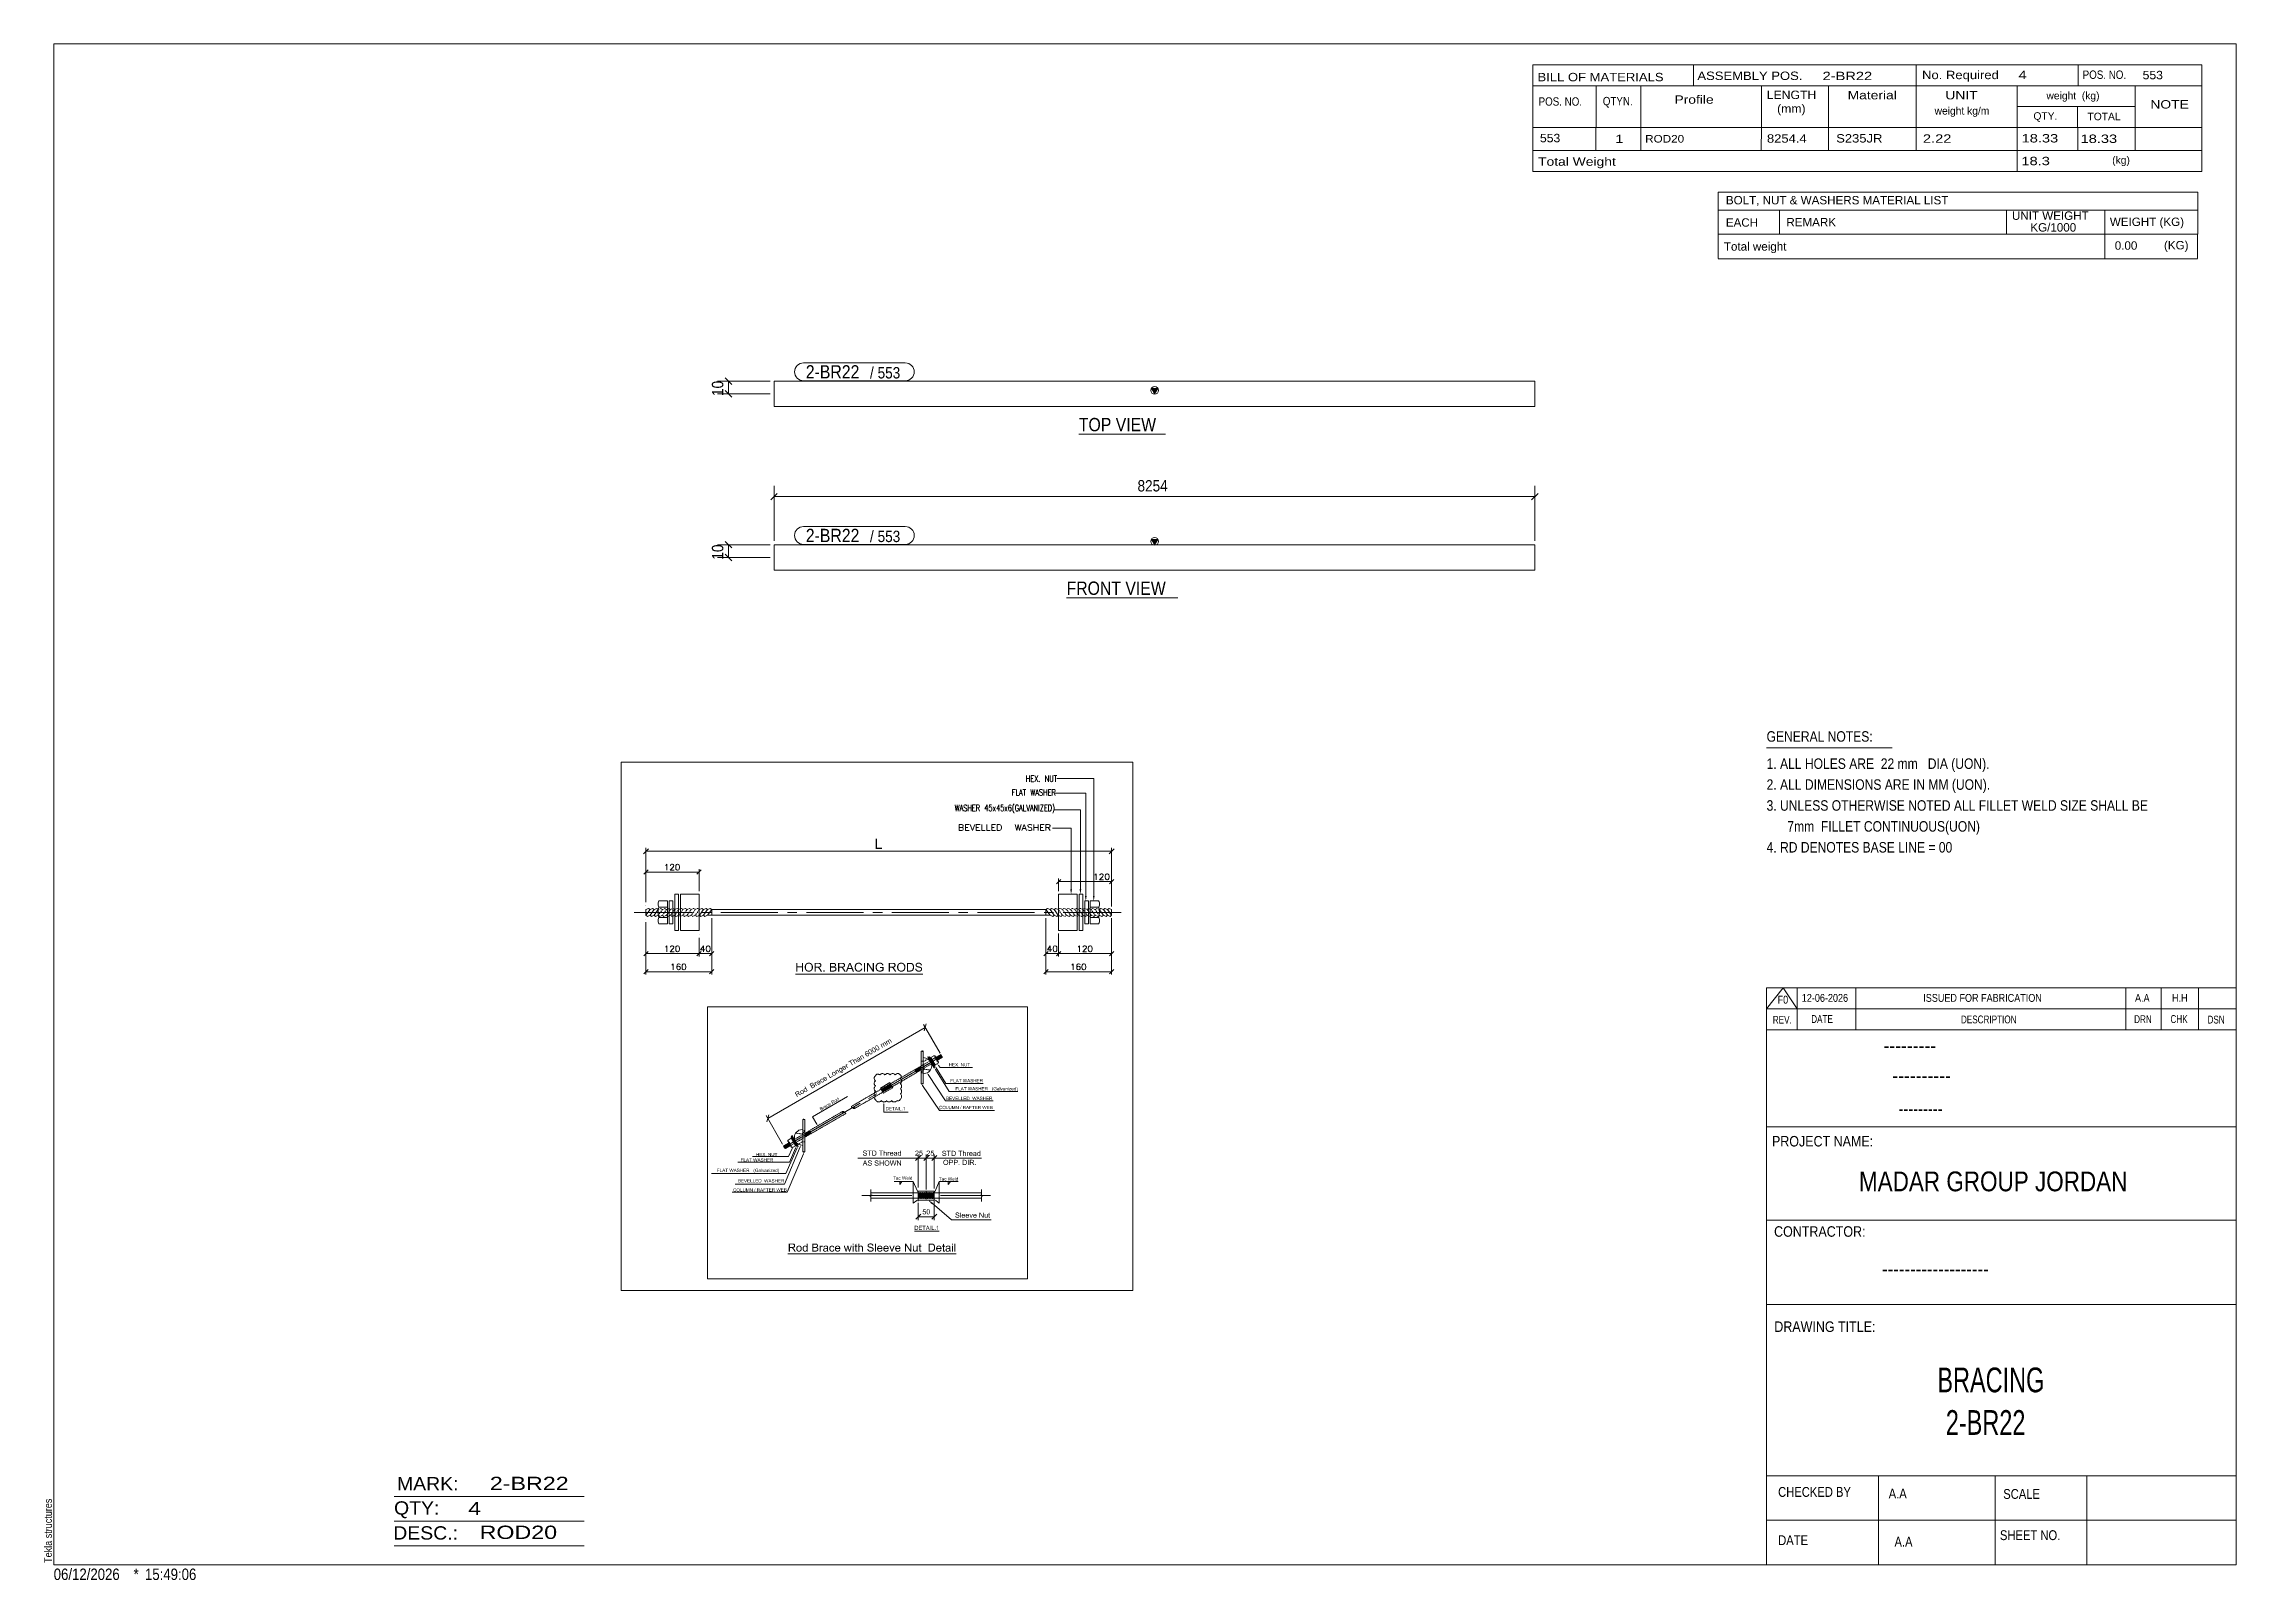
# Model space of a CAD drawing. Header units: millimetres. Extents: x 2 to 579, y 1 to 405.
import ezdxf

# ---------------------------------------------------------------- set-up
doc = ezdxf.new("R2010")
doc.units = ezdxf.units.MM
doc.linetypes.add('XKITLINE00', pattern=[0])
for name, color, linetype, lineweight in [('Dimensions', 7, 'Continuous', 0), ('DrawingSheet', 5, 'Continuous', 0), ('GraphicObject', 6, 'Continuous', 0), ('LinkedObject', 7, 'Continuous', 0), ('OtherObjectType', 7, 'Continuous', 0), ('Part', 2, 'Continuous', 0), ('PartMark', 7, 'Continuous', 0)]:
    doc.layers.add(name, color=color, linetype=linetype, lineweight=lineweight)
doc.styles.add('@ARIAL_UNICODE_MS_BOLD', font='ARIAL.TTF')
doc.styles.add('ARIAL', font='ARIAL.TTF')
doc.styles.add('ARIAL_NARROW', font='ARIALN.TTF')
doc.styles.add('COMIC_SANS_MS_BOLD', font='COMICBD.TTF')
doc.styles.add('SWIS721_EX_BT', font='ARIAL.TTF')
doc.styles.add('SWISSE', font='ARIAL.TTF')

# ---------------------------------------------------------------- blocks, each defined once
blk = doc.blocks.new('*A1')
at = {"layer": 'Part'}
blk.add_hatch(color=2, dxfattribs=at).paths.add_polyline_path([(293.75, 274.66), (295.35, 274.66), (294.55, 273.26)], flags=17)
at = {"layer": 'Part', "color": 2, "linetype": 'XKITLINE00', "lineweight": 0}
for p, q in [((194.45, 273.26), (294.45, 273.26)), ((194.45, 267.56), (194.45, 273.26)), ((294.55, 273.26), (293.75, 274.66)), ((293.75, 274.66), (295.35, 274.66)), ((295.35, 274.66), (294.55, 273.26)), ((294.55, 273.26), (394.55, 273.26)), ((394.55, 273.26), (394.55, 266.59)), ((194.45, 266.59), (194.45, 267.56)), ((294.45, 266.59), (194.45, 266.59)), ((394.55, 266.59), (294.55, 266.59))]:
    blk.add_line(p, q, dxfattribs=at)
blk.add_circle((294.55, 274.16), 1, dxfattribs=at)
blk = doc.blocks.new('*A2')
at = {"layer": 'Part'}
blk.add_hatch(color=2, dxfattribs=at).paths.add_polyline_path([(293.75, 314.36), (295.35, 314.36), (294.55, 312.96)], flags=17)
at = {"layer": 'Part', "color": 2, "linetype": 'XKITLINE00', "lineweight": 0}
for p, q in [((294.45, 316.29), (194.45, 316.29)), ((194.45, 316.29), (194.45, 309.62)), ((294.55, 312.96), (293.75, 314.36)), ((293.75, 314.36), (295.35, 314.36)), ((394.55, 316.29), (294.55, 316.29)), ((295.35, 314.36), (294.55, 312.96)), ((394.55, 309.62), (394.55, 316.29)), ((194.45, 309.62), (294.45, 309.62)), ((294.55, 309.62), (394.55, 309.62))]:
    blk.add_line(p, q, dxfattribs=at)
blk.add_circle((294.55, 313.86), 1, dxfattribs=at)
blk = doc.blocks.new('*A3')
at = {"layer": 'GraphicObject', "color": 3, "linetype": 'XKITLINE00', "lineweight": 0}
for p, q in [((288.82, 216.05), (154.26, 216.05)), ((154.26, 216.05), (154.26, 77.1)), ((288.82, 77.1), (288.82, 216.05)), ((154.26, 77.1), (288.82, 77.1))]:
    blk.add_line(p, q, dxfattribs=at)
blk = doc.blocks.new('*A4')
at = {"layer": 'LinkedObject'}
for color, points in [(7, [(221.51, 195.94), (221.16, 193.24), (221.16, 195.94)]), (7, [(221.51, 193.56), (221.16, 193.24), (221.51, 195.94)]), (7, [(221.16, 193.24), (221.51, 193.56), (222.84, 193.24)]), (7, [(222.84, 193.24), (221.51, 193.56), (222.84, 193.56)]), (1, [(272.81, 182.66), (272.58, 181.31), (272.36, 182.66)]), (1, [(275.25, 182.72), (275.03, 181.37), (274.8, 182.72)]), (1, [(276.67, 180.88), (276.44, 179.53), (276.22, 180.88)]), (1, [(278.76, 180.92), (278.53, 179.57), (278.31, 180.92)]), (7, [(200.6, 162.37), (200.3, 161.02), (200.3, 163.31)]), (7, [(200.6, 162.37), (200.3, 163.31), (200.6, 163.31)]), (7, [(200.6, 162.1), (200.3, 161.02), (200.6, 162.37)]), (7, [(200.3, 161.02), (200.6, 162.1), (200.6, 161.02)]), (7, [(200.6, 162.37), (201.79, 162.1), (200.6, 162.1)]), (7, [(201.79, 162.37), (201.79, 162.1), (200.6, 162.37)]), (7, [(202.1, 163.31), (201.79, 162.37), (201.79, 163.31)]), (7, [(201.79, 162.1), (201.79, 162.37), (202.1, 163.31)]), (7, [(201.79, 162.1), (202.1, 163.31), (202.1, 161.02)]), (7, [(201.79, 162.1), (202.1, 161.02), (201.79, 161.02)]), (7, [(202.81, 163.03), (202.51, 162.13), (202.66, 162.86)]), (7, [(202.93, 162.76), (202.51, 162.13), (202.81, 163.03)]), (7, [(202.66, 162.86), (202.51, 162.13), (202.51, 162.42)]), (7, [(202.82, 162.39), (202.51, 162.13), (202.93, 162.76)]), (7, [(202.51, 162.13), (202.82, 162.39), (202.82, 162.13)]), (7, [(202.51, 162.13), (202.82, 161.92), (202.51, 161.98)]), (7, [(202.82, 161.92), (202.51, 162.13), (202.82, 162.13)]), (7, [(202.51, 161.98), (202.82, 161.92), (202.57, 161.7)]), (7, [(202.57, 161.7), (202.82, 161.92), (202.64, 161.56)]), (7, [(202.64, 161.56), (202.82, 161.92), (202.93, 161.6)]), (7, [(202.93, 161.6), (202.89, 161.22), (202.64, 161.56)]), (7, [(202.64, 161.56), (202.89, 161.22), (202.7, 161.43)]), (7, [(203.36, 163.35), (202.81, 163.03), (202.96, 163.19)]), (7, [(203.6, 163.35), (202.81, 163.03), (203.36, 163.35)]), (7, [(203.44, 163.09), (202.81, 163.03), (203.6, 163.35)]), (7, [(203.16, 162.98), (202.81, 163.03), (203.44, 163.09)]), (7, [(202.81, 163.03), (203.16, 162.98), (203.05, 162.87)]), (7, [(202.93, 162.76), (202.81, 163.03), (203.05, 162.87)]), (7, [(203.04, 161.48), (202.89, 161.22), (202.93, 161.6)]), (7, [(202.89, 161.22), (203.04, 161.48), (203.02, 161.14)]), (7, [(203.02, 161.14), (203.04, 161.48), (203.15, 161.36)]), (7, [(203.44, 163.09), (203.6, 163.35), (203.6, 163.09)]), (7, [(203.6, 163.35), (203.71, 163.09), (203.6, 163.09)]), (7, [(204.04, 163.27), (203.6, 163.35), (203.76, 163.35)]), (7, [(204.17, 163.2), (203.6, 163.35), (204.04, 163.27)]), (7, [(203.92, 163.03), (203.6, 163.35), (204.17, 163.2)]), (7, [(203.71, 163.09), (203.6, 163.35), (203.92, 163.03)]), (7, [(203.92, 163.03), (204.17, 163.2), (204.01, 162.97)]), (7, [(204.17, 163.2), (204.1, 162.91), (204.01, 162.97)]), (7, [(204.16, 161.48), (204.28, 161.19), (204.05, 161.36)]), (7, [(204.1, 162.91), (204.17, 163.2), (204.24, 162.75)]), (7, [(204.55, 161.54), (204.16, 161.48), (204.27, 161.6)]), (7, [(204.48, 161.4), (204.16, 161.48), (204.55, 161.54)]), (7, [(204.28, 161.19), (204.16, 161.48), (204.48, 161.4)]), (7, [(204.49, 162.91), (204.17, 163.2), (204.3, 163.12)]), (7, [(204.56, 162.77), (204.17, 163.2), (204.49, 162.91)]), (7, [(204.24, 162.75), (204.17, 163.2), (204.56, 162.77)]), (7, [(204.24, 162.75), (204.56, 162.77), (204.29, 162.65)]), (7, [(204.27, 161.6), (204.69, 162.16), (204.55, 161.54)]), (7, [(204.38, 161.94), (204.69, 162.16), (204.27, 161.6)]), (7, [(204.56, 162.77), (204.33, 162.55), (204.29, 162.65)]), (7, [(204.33, 162.55), (204.56, 162.77), (204.38, 162.3)]), (7, [(204.38, 162.3), (204.56, 162.77), (204.69, 162.33)]), (7, [(204.38, 162.16), (204.69, 162.33), (204.69, 162.16)]), (7, [(204.38, 162.3), (204.69, 162.33), (204.38, 162.16)]), (7, [(204.69, 162.16), (204.38, 161.94), (204.38, 162.16)]), (7, [(204.55, 161.54), (204.69, 162.16), (204.62, 161.68)]), (7, [(204.69, 162.33), (204.56, 162.77), (204.62, 162.64)]), (7, [(204.62, 161.68), (204.69, 162.16), (204.69, 161.99)]), (7, [(205.39, 162.3), (205.09, 161.02), (205.09, 163.31)]), (7, [(205.09, 163.31), (205.39, 163.06), (205.39, 162.3)]), (7, [(206.11, 163.06), (205.09, 163.31), (206.1, 163.31)]), (7, [(205.39, 163.06), (205.09, 163.31), (206.11, 163.06)]), (7, [(205.39, 162.3), (205.39, 162.04), (205.09, 161.02)]), (7, [(205.09, 161.02), (205.39, 162.04), (205.39, 161.02)]), (7, [(205.74, 162.04), (205.39, 162.3), (206.04, 162.3)]), (7, [(205.39, 162.04), (205.39, 162.3), (205.74, 162.04)]), (7, [(205.74, 162.04), (206.04, 162.3), (205.8, 162.04)]), (7, [(205.8, 162.04), (206.04, 162.3), (205.88, 162.03)]), (7, [(205.88, 162.03), (206.04, 162.3), (205.91, 162.03)]), (7, [(205.91, 162.03), (206.04, 162.3), (205.94, 162.02)]), (7, [(205.94, 162.02), (206.04, 162.3), (206.01, 161.99)]), (7, [(206.01, 161.99), (206.04, 162.3), (206.14, 162.3)]), (7, [(206.01, 161.99), (206.14, 162.3), (206.05, 161.97)]), (7, [(206.14, 162.3), (206.27, 162.06), (206.05, 161.97)]), (7, [(206.05, 161.97), (206.27, 162.06), (206.08, 161.94)]), (7, [(206.27, 162.06), (206.16, 161.87), (206.08, 161.94)]), (7, [(206.1, 163.31), (206.24, 163.06), (206.11, 163.06)]), (7, [(206.48, 163.28), (206.1, 163.31), (206.25, 163.31)]), (7, [(206.56, 163.25), (206.1, 163.31), (206.48, 163.28)]), (7, [(206.42, 163), (206.1, 163.31), (206.56, 163.25)]), (7, [(206.24, 163.06), (206.1, 163.31), (206.42, 163)]), (7, [(206.3, 162.32), (206.27, 162.06), (206.14, 162.3)]), (7, [(206.33, 162.03), (206.16, 161.87), (206.27, 162.06)]), (7, [(206.16, 161.87), (206.33, 162.03), (206.2, 161.81)]), (7, [(206.2, 161.81), (206.33, 162.03), (206.24, 161.76)]), (7, [(206.24, 161.76), (206.33, 162.03), (206.45, 161.95)]), (7, [(206.45, 161.95), (206.35, 161.6), (206.24, 161.76)]), (7, [(206.27, 162.06), (206.3, 162.32), (206.43, 162.08)]), (7, [(206.36, 162.34), (206.75, 162.27), (206.3, 162.32)]), (7, [(206.68, 162.19), (206.3, 162.32), (206.75, 162.27)]), (7, [(206.43, 162.08), (206.3, 162.32), (206.68, 162.19)]), (7, [(206.45, 161.95), (206.33, 162.03), (206.42, 161.98)]), (7, [(206.52, 161.89), (206.35, 161.6), (206.45, 161.95)]), (7, [(206.64, 161.74), (206.35, 161.6), (206.52, 161.89)]), (7, [(206.35, 161.6), (206.64, 161.74), (206.42, 161.5)]), (7, [(206.42, 162.36), (206.75, 162.27), (206.36, 162.34)]), (7, [(206.56, 163.25), (206.48, 162.95), (206.42, 163)]), (7, [(206.75, 162.27), (206.42, 162.36), (206.51, 162.43)]), (7, [(206.42, 161.5), (206.64, 161.74), (206.7, 161.64)]), (7, [(206.42, 161.5), (206.7, 161.64), (206.72, 161.02)]), (7, [(206.64, 163.22), (206.48, 162.95), (206.56, 163.25)]), (7, [(206.48, 162.95), (206.64, 163.22), (206.54, 162.9)]), (7, [(206.54, 162.48), (206.75, 162.27), (206.51, 162.43)]), (7, [(206.54, 162.9), (206.64, 163.22), (206.82, 163.03)]), (7, [(206.82, 163.03), (206.6, 162.77), (206.54, 162.9)]), (7, [(206.57, 162.53), (206.75, 162.27), (206.54, 162.48)]), (7, [(206.57, 162.53), (206.91, 162.68), (206.75, 162.27)]), (7, [(206.6, 162.63), (206.91, 162.68), (206.57, 162.53)]), (7, [(206.86, 162.95), (206.6, 162.77), (206.82, 163.03)]), (7, [(206.91, 162.78), (206.6, 162.77), (206.86, 162.95)]), (7, [(206.91, 162.68), (206.6, 162.77), (206.91, 162.78)]), (7, [(206.6, 162.77), (206.91, 162.68), (206.6, 162.69)]), (7, [(206.91, 162.68), (206.6, 162.63), (206.6, 162.69)]), (7, [(206.82, 163.03), (206.64, 163.22), (206.77, 163.11)]), (7, [(206.72, 161.02), (206.7, 161.64), (207.1, 161.02)]), (7, [(206.75, 162.27), (206.91, 162.68), (206.83, 162.36)]), (7, [(206.83, 162.36), (206.91, 162.68), (206.91, 162.56)]), (7, [(209.15, 163.31), (209.45, 162.08), (209.15, 161.02)]), (7, [(209.45, 162.35), (209.45, 162.08), (209.15, 163.31)]), (7, [(209.15, 163.31), (209.45, 163.04), (209.45, 162.35)]), (7, [(209.91, 163.04), (209.15, 163.31), (210.01, 163.31)]), (7, [(209.45, 163.04), (209.15, 163.31), (209.91, 163.04)]), (7, [(209.15, 161.02), (209.45, 162.08), (209.45, 161.29)]), (7, [(209.98, 162.08), (209.45, 162.35), (209.95, 162.35)]), (7, [(209.45, 162.08), (209.45, 162.35), (209.98, 162.08)]), (7, [(209.91, 163.04), (210.01, 163.31), (210.03, 163.04)]), (7, [(210.09, 162.08), (209.95, 162.35), (210.05, 162.35)]), (7, [(209.98, 162.08), (209.95, 162.35), (210.09, 162.08)]), (7, [(210.01, 163.31), (210.21, 163.02), (210.03, 163.04)]), (7, [(210.14, 163.31), (210.21, 163.02), (210.01, 163.31)]), (7, [(210.19, 162.36), (210.45, 162.24), (210.05, 162.35)]), (7, [(210.05, 162.35), (210.45, 162.24), (210.09, 162.08)]), (7, [(210.09, 162.08), (210.45, 162.24), (210.26, 162.06)]), (7, [(210.35, 163.27), (210.21, 163.02), (210.14, 163.31)]), (7, [(210.24, 162.37), (210.53, 162.28), (210.19, 162.36)]), (7, [(210.45, 162.24), (210.19, 162.36), (210.53, 162.28)]), (7, [(210.21, 163.02), (210.35, 163.27), (210.26, 163.01)]), (7, [(210.29, 162.39), (210.53, 162.28), (210.24, 162.37)]), (7, [(210.26, 163.01), (210.35, 163.27), (210.31, 162.99)]), (7, [(210.45, 162.24), (210.32, 162.04), (210.26, 162.06)]), (7, [(210.38, 162.45), (210.53, 162.28), (210.29, 162.39)]), (7, [(210.31, 162.99), (210.35, 163.27), (210.43, 163.24)]), (7, [(210.43, 163.24), (210.39, 162.93), (210.31, 162.99)]), (7, [(210.32, 162.04), (210.45, 162.24), (210.37, 162.02)]), (7, [(210.37, 162.02), (210.45, 162.24), (210.47, 161.95)]), (7, [(210.69, 162.45), (210.38, 162.45), (210.44, 162.53)]), (7, [(210.65, 162.38), (210.38, 162.45), (210.69, 162.45)]), (7, [(210.53, 162.28), (210.38, 162.45), (210.65, 162.38)]), (7, [(210.51, 163.2), (210.39, 162.93), (210.43, 163.24)]), (7, [(210.63, 163.1), (210.39, 162.93), (210.51, 163.2)]), (7, [(210.68, 163.03), (210.39, 162.93), (210.63, 163.1)]), (7, [(210.39, 162.93), (210.68, 163.03), (210.41, 162.89)]), (7, [(210.68, 163.03), (210.44, 162.84), (210.41, 162.89)]), (7, [(210.44, 162.84), (210.68, 163.03), (210.47, 162.74)]), (7, [(210.44, 162.53), (210.77, 162.72), (210.69, 162.45)]), (7, [(210.47, 162.63), (210.77, 162.72), (210.44, 162.53)]), (7, [(210.5, 161.45), (210.81, 161.39), (210.44, 161.39)]), (7, [(210.71, 162.1), (210.45, 162.24), (210.55, 162.21)]), (7, [(210.47, 161.95), (210.45, 162.24), (210.71, 162.1)]), (7, [(210.47, 162.74), (210.68, 163.03), (210.77, 162.72)]), (7, [(210.77, 162.72), (210.47, 162.69), (210.47, 162.74)]), (7, [(210.47, 162.69), (210.77, 162.72), (210.47, 162.63)]), (7, [(210.47, 161.95), (210.71, 162.1), (210.5, 161.91)]), (7, [(210.5, 161.91), (210.71, 162.1), (210.53, 161.86)]), (7, [(210.52, 161.49), (210.81, 161.39), (210.5, 161.45)]), (7, [(210.81, 161.39), (210.52, 161.49), (210.54, 161.53)]), (7, [(210.53, 161.86), (210.71, 162.1), (210.76, 162.03)]), (7, [(210.76, 162.03), (210.56, 161.75), (210.53, 161.86)]), (7, [(210.54, 161.53), (210.88, 161.68), (210.81, 161.39)]), (7, [(210.56, 161.63), (210.88, 161.68), (210.54, 161.53)]), (7, [(210.82, 161.96), (210.56, 161.75), (210.76, 162.03)]), (7, [(210.88, 161.78), (210.56, 161.75), (210.82, 161.96)]), (7, [(210.88, 161.68), (210.56, 161.75), (210.88, 161.78)]), (7, [(210.56, 161.75), (210.88, 161.68), (210.56, 161.68)]), (7, [(210.88, 161.68), (210.56, 161.63), (210.56, 161.68)]), (7, [(210.77, 162.8), (210.68, 163.03), (210.72, 162.95)]), (7, [(210.77, 162.72), (210.68, 163.03), (210.77, 162.8)]), (7, [(210.69, 162.45), (210.77, 162.72), (210.73, 162.51)]), (7, [(210.73, 162.51), (210.77, 162.72), (210.77, 162.65)]), (7, [(210.81, 161.39), (210.88, 161.68), (210.84, 161.45)]), (7, [(210.84, 161.45), (210.88, 161.68), (210.88, 161.6)]), (7, [(211.6, 162.3), (211.3, 161.02), (211.3, 163.31)]), (7, [(211.3, 163.31), (211.6, 163.06), (211.6, 162.3)]), (7, [(212.32, 163.06), (211.3, 163.31), (212.31, 163.31)]), (7, [(211.6, 163.06), (211.3, 163.31), (212.32, 163.06)]), (7, [(211.6, 162.3), (211.6, 162.04), (211.3, 161.02)]), (7, [(211.3, 161.02), (211.6, 162.04), (211.6, 161.02)]), (7, [(211.95, 162.04), (211.6, 162.3), (212.25, 162.3)]), (7, [(211.6, 162.04), (211.6, 162.3), (211.95, 162.04)]), (7, [(211.95, 162.04), (212.25, 162.3), (212.01, 162.04)]), (7, [(212.01, 162.04), (212.25, 162.3), (212.09, 162.03)]), (7, [(212.09, 162.03), (212.25, 162.3), (212.12, 162.03)]), (7, [(212.12, 162.03), (212.25, 162.3), (212.15, 162.02)]), (7, [(212.15, 162.02), (212.25, 162.3), (212.22, 161.99)]), (7, [(212.22, 161.99), (212.25, 162.3), (212.35, 162.3)]), (7, [(212.22, 161.99), (212.35, 162.3), (212.25, 161.97)]), (7, [(212.35, 162.3), (212.48, 162.06), (212.25, 161.97)]), (7, [(212.25, 161.97), (212.48, 162.06), (212.29, 161.94)]), (7, [(212.48, 162.06), (212.37, 161.87), (212.29, 161.94)]), (7, [(212.31, 163.31), (212.45, 163.06), (212.32, 163.06)]), (7, [(212.69, 163.28), (212.31, 163.31), (212.46, 163.31)]), (7, [(212.77, 163.25), (212.31, 163.31), (212.69, 163.28)]), (7, [(212.63, 163), (212.31, 163.31), (212.77, 163.25)]), (7, [(212.45, 163.06), (212.31, 163.31), (212.63, 163)]), (7, [(212.51, 162.32), (212.48, 162.06), (212.35, 162.3)]), (7, [(212.54, 162.03), (212.37, 161.87), (212.48, 162.06)]), (7, [(212.37, 161.87), (212.54, 162.03), (212.41, 161.81)]), (7, [(212.41, 161.81), (212.54, 162.03), (212.45, 161.76)]), (7, [(212.45, 161.76), (212.54, 162.03), (212.66, 161.95)]), (7, [(212.66, 161.95), (212.56, 161.6), (212.45, 161.76)]), (7, [(212.48, 162.06), (212.51, 162.32), (212.64, 162.08)]), (7, [(212.57, 162.34), (212.96, 162.27), (212.51, 162.32)]), (7, [(212.89, 162.19), (212.51, 162.32), (212.96, 162.27)]), (7, [(212.64, 162.08), (212.51, 162.32), (212.89, 162.19)]), (7, [(212.66, 161.95), (212.54, 162.03), (212.63, 161.98)]), (7, [(212.73, 161.89), (212.56, 161.6), (212.66, 161.95)]), (7, [(212.85, 161.74), (212.56, 161.6), (212.73, 161.89)]), (7, [(212.56, 161.6), (212.85, 161.74), (212.63, 161.5)]), (7, [(212.63, 162.36), (212.96, 162.27), (212.57, 162.34)]), (7, [(212.77, 163.25), (212.69, 162.95), (212.63, 163)]), (7, [(212.96, 162.27), (212.63, 162.36), (212.72, 162.43)]), (7, [(212.63, 161.5), (212.85, 161.74), (212.91, 161.64)]), (7, [(212.63, 161.5), (212.91, 161.64), (212.93, 161.02)]), (7, [(212.85, 163.22), (212.69, 162.95), (212.77, 163.25)]), (7, [(212.69, 162.95), (212.85, 163.22), (212.75, 162.9)]), (7, [(212.75, 162.48), (212.96, 162.27), (212.72, 162.43)]), (7, [(212.75, 162.9), (212.85, 163.22), (213.03, 163.03)]), (7, [(213.03, 163.03), (212.81, 162.77), (212.75, 162.9)]), (7, [(212.78, 162.53), (212.96, 162.27), (212.75, 162.48)]), (7, [(212.78, 162.53), (213.12, 162.68), (212.96, 162.27)]), (7, [(212.81, 162.63), (213.12, 162.68), (212.78, 162.53)]), (7, [(213.07, 162.95), (212.81, 162.77), (213.03, 163.03)]), (7, [(213.12, 162.78), (212.81, 162.77), (213.07, 162.95)]), (7, [(213.12, 162.68), (212.81, 162.77), (213.12, 162.78)]), (7, [(212.81, 162.77), (213.12, 162.68), (212.81, 162.69)]), (7, [(213.12, 162.68), (212.81, 162.63), (212.81, 162.69)]), (7, [(213.03, 163.03), (212.85, 163.22), (212.98, 163.11)]), (7, [(212.93, 161.02), (212.91, 161.64), (213.31, 161.02)]), (7, [(212.96, 162.27), (213.12, 162.68), (213.04, 162.36)]), (7, [(213.04, 162.36), (213.12, 162.68), (213.12, 162.56)]), (7, [(214.22, 163.31), (214.25, 162.63), (213.35, 161.02)]), (7, [(213.35, 161.02), (214.25, 162.63), (214, 161.96)]), (7, [(213.92, 161.71), (213.35, 161.02), (214, 161.96)]), (7, [(213.35, 161.02), (213.92, 161.71), (213.67, 161.02)]), (7, [(214, 161.96), (214.87, 161.71), (213.92, 161.71)]), (7, [(214.78, 161.96), (214.87, 161.71), (214, 161.96)]), (7, [(214.25, 162.63), (214.22, 163.31), (214.29, 162.74)]), (7, [(214.29, 162.74), (214.22, 163.31), (214.36, 162.96)]), (7, [(214.36, 162.96), (214.22, 163.31), (214.38, 163.07)]), (7, [(214.55, 163.31), (214.38, 163.07), (214.22, 163.31)]), (7, [(214.38, 163.07), (214.55, 163.31), (214.41, 162.97)]), (7, [(214.41, 162.97), (214.55, 163.31), (214.49, 162.74)]), (7, [(214.49, 162.74), (214.55, 163.31), (214.54, 162.59)]), (7, [(214.54, 162.59), (214.55, 163.31), (214.78, 161.96)]), (7, [(214.78, 161.96), (214.55, 163.31), (214.87, 161.71)]), (7, [(214.87, 161.71), (214.55, 163.31), (215.48, 161.02)]), (7, [(214.87, 161.71), (215.48, 161.02), (215.14, 161.02)]), (7, [(215.99, 162.52), (215.64, 162.36), (215.71, 162.67)]), (7, [(215.95, 162.3), (215.64, 162.36), (215.99, 162.52)]), (7, [(215.64, 162.36), (215.95, 162.3), (215.64, 162.18)]), (7, [(215.64, 162.18), (215.95, 162.3), (215.95, 162.18)]), (7, [(215.95, 162.18), (215.64, 162.02), (215.64, 162.18)]), (7, [(215.95, 162.04), (215.64, 162.02), (215.95, 162.18)]), (7, [(215.95, 162.04), (215.76, 161.57), (215.64, 162.02)]), (7, [(215.64, 162.02), (215.76, 161.57), (215.7, 161.71)]), (7, [(216.02, 162.62), (215.71, 162.67), (215.78, 162.81)]), (7, [(215.99, 162.52), (215.71, 162.67), (216.02, 162.62)]), (7, [(215.99, 161.78), (215.76, 161.57), (215.95, 162.04)]), (7, [(215.76, 161.57), (215.99, 161.78), (216.04, 161.67)]), (7, [(216.08, 161.57), (215.76, 161.57), (216.04, 161.67)]), (7, [(215.76, 161.57), (216.11, 161.13), (215.82, 161.43)]), (7, [(216.08, 161.57), (216.11, 161.13), (215.76, 161.57)]), (7, [(215.84, 162.94), (216.18, 162.9), (215.78, 162.81)]), (7, [(215.78, 162.81), (216.18, 162.9), (216.06, 162.73)]), (7, [(216.02, 162.62), (215.78, 162.81), (216.06, 162.73)]), (7, [(216.04, 163.14), (216.18, 162.9), (215.84, 162.94)]), (7, [(216.16, 163.21), (216.18, 162.9), (216.04, 163.14)]), (7, [(216.21, 161.4), (216.11, 161.13), (216.08, 161.57)]), (7, [(216.29, 163.28), (216.58, 163.09), (216.16, 163.21)]), (7, [(216.16, 163.21), (216.58, 163.09), (216.36, 163.03)]), (7, [(216.18, 162.9), (216.16, 163.21), (216.27, 162.96)]), (7, [(216.27, 162.96), (216.16, 163.21), (216.36, 163.03)]), (7, [(216.57, 163.35), (216.58, 163.09), (216.29, 163.28)]), (7, [(216.72, 163.35), (216.58, 163.09), (216.57, 163.35)]), (7, [(216.58, 163.09), (216.72, 163.35), (216.71, 163.09)]), (7, [(216.72, 163.35), (216.83, 163.09), (216.71, 163.09)]), (7, [(217.18, 163.26), (216.72, 163.35), (216.89, 163.35)]), (7, [(217.29, 163.17), (216.72, 163.35), (217.18, 163.26)]), (7, [(217.02, 163.03), (216.72, 163.35), (217.29, 163.17)]), (7, [(216.83, 163.09), (216.72, 163.35), (217.02, 163.03)]), (7, [(217.02, 163.03), (217.29, 163.17), (217.09, 162.97)]), (7, [(217.29, 163.17), (217.17, 162.92), (217.09, 162.97)]), (7, [(217.21, 161.46), (217.32, 161.18), (217.12, 161.39)]), (7, [(217.17, 162.92), (217.29, 163.17), (217.28, 162.74)]), (7, [(217.21, 161.46), (217.66, 161.75), (217.32, 161.18)]), (7, [(217.33, 161.68), (217.66, 161.75), (217.21, 161.46)]), (7, [(217.28, 162.74), (217.29, 163.17), (217.62, 162.68)]), (7, [(217.28, 162.74), (217.62, 162.68), (217.32, 162.61)]), (7, [(217.57, 162.84), (217.29, 163.17), (217.41, 163.09)]), (7, [(217.62, 162.68), (217.29, 163.17), (217.57, 162.84)]), (7, [(217.32, 161.18), (217.66, 161.75), (217.44, 161.28)]), (7, [(217.66, 161.75), (217.33, 161.68), (217.36, 161.82)]), (7, [(217.44, 161.28), (217.66, 161.75), (217.61, 161.56)]), (7, [(218.38, 163.31), (218.08, 161.02), (218.08, 163.31)]), (7, [(218.38, 161.02), (218.08, 161.02), (218.38, 163.31)]), (7, [(218.91, 163.31), (219.2, 162.82), (218.91, 161.02)]), (7, [(219.2, 162.82), (218.91, 163.31), (219.22, 163.31)]), (7, [(218.91, 161.02), (219.2, 162.82), (219.2, 161.02)]), (7, [(219.2, 162.82), (219.22, 163.31), (220.4, 161.02)]), (7, [(220.4, 161.02), (219.22, 163.31), (220.42, 161.51)]), (7, [(220.42, 161.51), (220.71, 161.02), (220.4, 161.02)]), (7, [(220.71, 163.31), (220.42, 161.51), (220.42, 163.31)]), (7, [(220.71, 161.02), (220.42, 161.51), (220.71, 163.31)]), (7, [(221.29, 162.78), (221.15, 162.32), (221.22, 162.63)]), (7, [(221.5, 162.53), (221.15, 162.32), (221.29, 162.78)]), (7, [(221.46, 162.3), (221.15, 162.32), (221.5, 162.53)]), (7, [(221.15, 162.32), (221.46, 162.3), (221.15, 162.15)]), (7, [(221.15, 162.15), (221.46, 162.3), (221.46, 162.17)]), (7, [(221.46, 162.02), (221.15, 162.15), (221.46, 162.17)]), (7, [(221.15, 162.15), (221.29, 161.54), (221.15, 161.99)]), (7, [(221.46, 162.02), (221.29, 161.54), (221.15, 162.15)]), (7, [(221.15, 161.99), (221.29, 161.54), (221.22, 161.68)]), (7, [(221.69, 163.21), (221.29, 162.78), (221.56, 163.14)]), (7, [(221.86, 162.99), (221.29, 162.78), (221.69, 163.21)]), (7, [(221.56, 163.14), (221.29, 162.78), (221.36, 162.92)]), (7, [(221.74, 162.91), (221.29, 162.78), (221.86, 162.99)]), (7, [(221.69, 162.86), (221.29, 162.78), (221.74, 162.91)]), (7, [(221.64, 162.81), (221.29, 162.78), (221.69, 162.86)]), (7, [(221.57, 162.69), (221.29, 162.78), (221.64, 162.81)]), (7, [(221.29, 162.78), (221.57, 162.69), (221.54, 162.63)]), (7, [(221.5, 162.53), (221.29, 162.78), (221.54, 162.63)]), (7, [(221.51, 161.76), (221.29, 161.54), (221.46, 162.02)]), (7, [(221.29, 161.54), (221.51, 161.76), (221.56, 161.66)]), (7, [(221.61, 161.56), (221.29, 161.54), (221.56, 161.66)]), (7, [(221.61, 161.56), (221.7, 161.13), (221.29, 161.54)]), (7, [(221.29, 161.54), (221.7, 161.13), (221.36, 161.41)]), (7, [(221.77, 161.4), (221.7, 161.13), (221.61, 161.56)]), (7, [(222.12, 163.35), (221.69, 163.21), (221.82, 163.28)]), (7, [(222.19, 163.09), (221.69, 163.21), (222.12, 163.35)]), (7, [(221.69, 163.21), (221.93, 163.03), (221.86, 162.99)]), (7, [(221.93, 163.03), (221.69, 163.21), (222.01, 163.06)]), (7, [(222.01, 163.06), (221.69, 163.21), (222.19, 163.09)]), (7, [(222.29, 163.09), (222.12, 163.35), (222.29, 163.35)]), (7, [(222.19, 163.09), (222.12, 163.35), (222.29, 163.09)]), (7, [(222.29, 163.35), (222.38, 163.09), (222.29, 163.09)]), (7, [(222.42, 163.35), (222.38, 163.09), (222.29, 163.35)]), (7, [(222.29, 162.19), (222.96, 161.92), (222.29, 161.92)]), (7, [(223.26, 162.19), (222.96, 161.92), (222.29, 162.19)]), (7, [(222.38, 163.09), (222.42, 163.35), (222.54, 163.06)]), (7, [(222.74, 163.27), (222.42, 163.35), (222.64, 163.31)]), (7, [(222.54, 163.06), (222.42, 163.35), (222.74, 163.27)]), (7, [(222.54, 163.06), (222.74, 163.27), (222.61, 163.03)]), (7, [(222.74, 163.27), (222.68, 163), (222.61, 163.03)]), (7, [(222.68, 163), (222.74, 163.27), (222.79, 162.92)]), (7, [(223, 163.11), (222.74, 163.27), (222.84, 163.23)]), (7, [(223.05, 163.04), (222.74, 163.27), (223, 163.11)]), (7, [(222.79, 162.92), (222.74, 163.27), (223.05, 163.04)]), (7, [(222.79, 162.92), (223.05, 163.04), (222.83, 162.87)]), (7, [(223.05, 163.04), (222.86, 162.82), (222.83, 162.87)]), (7, [(222.86, 162.82), (223.05, 163.04), (222.93, 162.68)]), (7, [(222.96, 161.49), (223.26, 161.34), (222.92, 161.45)]), (7, [(222.93, 162.68), (223.05, 163.04), (223.2, 162.78)]), (7, [(222.93, 162.68), (223.2, 162.78), (222.95, 162.59)]), (7, [(222.95, 162.59), (223.2, 162.78), (223.23, 162.67)]), (7, [(222.96, 161.49), (223.26, 162.19), (223.26, 161.34)]), (7, [(222.96, 161.92), (223.26, 162.19), (222.96, 161.49)]), (7, [(223.2, 162.78), (223.05, 163.04), (223.11, 162.97)]), (7, [(224.9, 162.3), (224.6, 161.02), (224.6, 163.31)]), (7, [(224.6, 163.31), (224.9, 163.06), (224.9, 162.3)]), (7, [(225.62, 163.06), (224.6, 163.31), (225.61, 163.31)]), (7, [(224.9, 163.06), (224.6, 163.31), (225.62, 163.06)]), (7, [(224.9, 162.3), (224.9, 162.04), (224.6, 161.02)]), (7, [(224.6, 161.02), (224.9, 162.04), (224.9, 161.02)]), (7, [(225.25, 162.04), (224.9, 162.3), (225.55, 162.3)]), (7, [(224.9, 162.04), (224.9, 162.3), (225.25, 162.04)]), (7, [(225.25, 162.04), (225.55, 162.3), (225.31, 162.04)]), (7, [(225.31, 162.04), (225.55, 162.3), (225.39, 162.03)]), (7, [(225.39, 162.03), (225.55, 162.3), (225.42, 162.03)]), (7, [(225.42, 162.03), (225.55, 162.3), (225.45, 162.02)]), (7, [(225.45, 162.02), (225.55, 162.3), (225.52, 161.99)]), (7, [(225.52, 161.99), (225.55, 162.3), (225.65, 162.3)]), (7, [(225.52, 161.99), (225.65, 162.3), (225.56, 161.97)]), (7, [(225.65, 162.3), (225.78, 162.06), (225.56, 161.97)]), (7, [(225.56, 161.97), (225.78, 162.06), (225.59, 161.94)]), (7, [(225.78, 162.06), (225.67, 161.87), (225.59, 161.94)]), (7, [(225.61, 163.31), (225.75, 163.06), (225.62, 163.06)]), (7, [(226, 163.28), (225.61, 163.31), (225.76, 163.31)]), (7, [(226.08, 163.25), (225.61, 163.31), (226, 163.28)]), (7, [(225.94, 163), (225.61, 163.31), (226.08, 163.25)]), (7, [(225.75, 163.06), (225.61, 163.31), (225.94, 163)]), (7, [(225.82, 162.32), (225.78, 162.06), (225.65, 162.3)]), (7, [(225.84, 162.03), (225.67, 161.87), (225.78, 162.06)]), (7, [(225.67, 161.87), (225.84, 162.03), (225.71, 161.81)]), (7, [(225.71, 161.81), (225.84, 162.03), (225.75, 161.76)]), (7, [(225.75, 161.76), (225.84, 162.03), (225.96, 161.95)]), (7, [(225.96, 161.95), (225.86, 161.6), (225.75, 161.76)]), (7, [(225.78, 162.06), (225.82, 162.32), (225.95, 162.08)]), (7, [(225.87, 162.34), (226.27, 162.27), (225.82, 162.32)]), (7, [(226.19, 162.19), (225.82, 162.32), (226.27, 162.27)]), (7, [(225.95, 162.08), (225.82, 162.32), (226.19, 162.19)]), (7, [(225.96, 161.95), (225.84, 162.03), (225.93, 161.98)]), (7, [(226.03, 161.89), (225.86, 161.6), (225.96, 161.95)]), (7, [(226.15, 161.74), (225.86, 161.6), (226.03, 161.89)]), (7, [(225.86, 161.6), (226.15, 161.74), (225.93, 161.5)]), (7, [(225.93, 162.36), (226.27, 162.27), (225.87, 162.34)]), (7, [(226.27, 162.27), (225.93, 162.36), (226.02, 162.43)]), (7, [(225.93, 161.5), (226.15, 161.74), (226.21, 161.64)]), (7, [(225.93, 161.5), (226.21, 161.64), (226.23, 161.02)]), (7, [(226.08, 163.25), (226, 162.95), (225.94, 163)]), (7, [(226.15, 163.22), (226, 162.95), (226.08, 163.25)]), (7, [(226, 162.95), (226.15, 163.22), (226.05, 162.9)]), (7, [(226.05, 162.48), (226.27, 162.27), (226.02, 162.43)]), (7, [(226.05, 162.9), (226.15, 163.22), (226.33, 163.03)]), (7, [(226.33, 163.03), (226.11, 162.77), (226.05, 162.9)]), (7, [(226.08, 162.53), (226.27, 162.27), (226.05, 162.48)]), (7, [(226.08, 162.53), (226.42, 162.68), (226.27, 162.27)]), (7, [(226.11, 162.63), (226.42, 162.68), (226.08, 162.53)]), (7, [(226.38, 162.95), (226.11, 162.77), (226.33, 163.03)]), (7, [(226.42, 162.78), (226.11, 162.77), (226.38, 162.95)]), (7, [(226.42, 162.68), (226.11, 162.77), (226.42, 162.78)]), (7, [(226.11, 162.77), (226.42, 162.68), (226.11, 162.69)]), (7, [(226.42, 162.68), (226.11, 162.63), (226.11, 162.69)]), (7, [(226.33, 163.03), (226.15, 163.22), (226.28, 163.11)]), (7, [(226.23, 161.02), (226.21, 161.64), (226.61, 161.02)]), (7, [(226.27, 162.27), (226.42, 162.68), (226.35, 162.36)]), (7, [(226.35, 162.36), (226.42, 162.68), (226.42, 162.56)]), (7, [(227.11, 163.03), (226.81, 162.13), (226.96, 162.86)]), (7, [(227.23, 162.76), (226.81, 162.13), (227.11, 163.03)]), (7, [(226.96, 162.86), (226.81, 162.13), (226.81, 162.42)]), (7, [(227.12, 162.39), (226.81, 162.13), (227.23, 162.76)]), (7, [(226.81, 162.13), (227.12, 162.39), (227.12, 162.13)]), (7, [(226.81, 162.13), (227.12, 161.92), (226.81, 161.98)]), (7, [(227.12, 161.92), (226.81, 162.13), (227.12, 162.13)]), (7, [(226.81, 161.98), (227.12, 161.92), (226.87, 161.7)]), (7, [(226.87, 161.7), (227.12, 161.92), (226.94, 161.56)]), (7, [(226.94, 161.56), (227.12, 161.92), (227.23, 161.6)]), (7, [(227.23, 161.6), (227.2, 161.22), (226.94, 161.56)]), (7, [(226.94, 161.56), (227.2, 161.22), (227, 161.43)]), (7, [(227.66, 163.35), (227.11, 163.03), (227.26, 163.19)]), (7, [(227.9, 163.35), (227.11, 163.03), (227.66, 163.35)]), (7, [(227.74, 163.09), (227.11, 163.03), (227.9, 163.35)]), (7, [(227.46, 162.98), (227.11, 163.03), (227.74, 163.09)]), (7, [(227.11, 163.03), (227.46, 162.98), (227.35, 162.87)]), (7, [(227.23, 162.76), (227.11, 163.03), (227.35, 162.87)]), (7, [(227.34, 161.48), (227.2, 161.22), (227.23, 161.6)]), (7, [(227.2, 161.22), (227.34, 161.48), (227.32, 161.14)]), (7, [(227.32, 161.14), (227.34, 161.48), (227.45, 161.36)]), (7, [(227.74, 163.09), (227.9, 163.35), (227.9, 163.09)]), (7, [(227.9, 163.35), (228.02, 163.09), (227.9, 163.09)]), (7, [(228.34, 163.27), (227.9, 163.35), (228.06, 163.35)]), (7, [(228.47, 163.2), (227.9, 163.35), (228.34, 163.27)]), (7, [(228.22, 163.03), (227.9, 163.35), (228.47, 163.2)]), (7, [(228.02, 163.09), (227.9, 163.35), (228.22, 163.03)]), (7, [(228.22, 163.03), (228.47, 163.2), (228.31, 162.97)]), (7, [(228.47, 163.2), (228.4, 162.91), (228.31, 162.97)]), (7, [(228.46, 161.48), (228.58, 161.19), (228.35, 161.36)]), (7, [(228.4, 162.91), (228.47, 163.2), (228.54, 162.75)]), (7, [(228.85, 161.54), (228.46, 161.48), (228.57, 161.6)]), (7, [(228.78, 161.4), (228.46, 161.48), (228.85, 161.54)]), (7, [(228.58, 161.19), (228.46, 161.48), (228.78, 161.4)]), (7, [(228.79, 162.91), (228.47, 163.2), (228.6, 163.12)]), (7, [(228.86, 162.77), (228.47, 163.2), (228.79, 162.91)]), (7, [(228.54, 162.75), (228.47, 163.2), (228.86, 162.77)]), (7, [(228.54, 162.75), (228.86, 162.77), (228.59, 162.65)]), (7, [(228.57, 161.6), (228.99, 162.16), (228.85, 161.54)]), (7, [(228.68, 161.94), (228.99, 162.16), (228.57, 161.6)]), (7, [(228.86, 162.77), (228.63, 162.55), (228.59, 162.65)]), (7, [(228.63, 162.55), (228.86, 162.77), (228.68, 162.3)]), (7, [(228.68, 162.3), (228.86, 162.77), (228.99, 162.33)]), (7, [(228.68, 162.16), (228.99, 162.33), (228.99, 162.16)]), (7, [(228.68, 162.3), (228.99, 162.33), (228.68, 162.16)]), (7, [(228.99, 162.16), (228.68, 161.94), (228.68, 162.16)]), (7, [(228.85, 161.54), (228.99, 162.16), (228.92, 161.68)]), (7, [(228.99, 162.33), (228.86, 162.77), (228.93, 162.64)]), (7, [(228.92, 161.68), (228.99, 162.16), (228.99, 161.99)]), (7, [(229.38, 163.31), (229.69, 163.04), (229.38, 161.02)]), (7, [(230.17, 163.04), (229.38, 163.31), (230.17, 163.31)]), (7, [(229.69, 163.04), (229.38, 163.31), (230.17, 163.04)]), (7, [(229.38, 161.02), (229.69, 163.04), (229.69, 161.29)]), (7, [(230.17, 163.31), (230.3, 163.04), (230.17, 163.04)]), (7, [(230.3, 163.31), (230.3, 163.04), (230.17, 163.31)]), (7, [(230.3, 163.31), (230.5, 163.01), (230.3, 163.04)]), (7, [(230.51, 163.29), (230.5, 163.01), (230.3, 163.31)]), (7, [(230.58, 163.28), (230.5, 163.01), (230.51, 163.29)]), (7, [(230.58, 163.28), (230.56, 162.99), (230.5, 163.01)]), (7, [(230.56, 162.99), (230.58, 163.28), (230.64, 162.96)]), (7, [(230.84, 163.17), (230.58, 163.28), (230.68, 163.25)]), (7, [(230.91, 163.11), (230.58, 163.28), (230.84, 163.17)]), (7, [(230.78, 162.83), (230.58, 163.28), (230.91, 163.11)]), (7, [(230.64, 162.96), (230.58, 163.28), (230.78, 162.83)]), (7, [(230.73, 161.45), (230.9, 161.21), (230.7, 161.41)]), (7, [(231.06, 161.38), (230.73, 161.45), (230.79, 161.51)]), (7, [(231.01, 161.32), (230.73, 161.45), (231.06, 161.38)]), (7, [(230.9, 161.21), (230.73, 161.45), (231.01, 161.32)]), (7, [(230.91, 163.11), (230.84, 162.73), (230.78, 162.83)]), (7, [(230.87, 161.65), (231.06, 161.38), (230.79, 161.51)]), (7, [(231, 163.04), (230.84, 162.73), (230.91, 163.11)]), (7, [(231.14, 162.84), (230.84, 162.73), (231, 163.04)]), (7, [(230.84, 162.73), (231.14, 162.84), (230.9, 162.64)]), (7, [(231.21, 161.72), (230.87, 161.65), (230.93, 161.83)]), (7, [(231.18, 161.61), (230.87, 161.65), (231.21, 161.72)]), (7, [(231.1, 161.45), (230.87, 161.65), (231.18, 161.61)]), (7, [(231.06, 161.38), (230.87, 161.65), (231.1, 161.45)]), (7, [(230.9, 162.64), (231.14, 162.84), (231.18, 162.72)]), (7, [(231.18, 162.72), (230.96, 162.36), (230.9, 162.64)]), (7, [(230.93, 161.83), (231.27, 162.05), (231.21, 161.72)]), (7, [(230.96, 162.05), (231.27, 162.05), (230.93, 161.83)]), (7, [(231.23, 162.6), (230.96, 162.36), (231.18, 162.72)]), (7, [(231.27, 162.33), (230.96, 162.36), (231.23, 162.6)]), (7, [(231.27, 162.18), (230.96, 162.36), (231.27, 162.33)]), (7, [(230.96, 162.36), (231.27, 162.18), (230.96, 162.18)]), (7, [(231.27, 162.18), (230.96, 162.05), (230.96, 162.18)]), (7, [(231.27, 162.05), (230.96, 162.05), (231.27, 162.18)]), (7, [(231.21, 161.72), (231.27, 162.05), (231.24, 161.82)]), (7, [(231.88, 161.69), (231.59, 161.76), (231.87, 161.78)]), (7, [(231.59, 161.76), (231.71, 161.34), (231.59, 161.64)]), (7, [(231.88, 161.69), (231.71, 161.34), (231.59, 161.76)]), (7, [(231.59, 161.64), (231.71, 161.34), (231.65, 161.44)]), (7, [(231.77, 163.04), (231.67, 162.72), (231.72, 162.96)]), (7, [(232.03, 162.93), (231.67, 162.72), (231.77, 163.04)]), (7, [(231.72, 162.96), (231.67, 162.72), (231.67, 162.8)]), (7, [(231.96, 162.81), (231.67, 162.72), (232.03, 162.93)]), (7, [(231.67, 162.72), (231.96, 162.81), (231.96, 162.74)]), (7, [(231.96, 162.67), (231.67, 162.72), (231.96, 162.74)]), (7, [(231.67, 162.72), (231.96, 162.67), (231.67, 162.64)]), (7, [(231.67, 162.64), (231.96, 162.67), (231.71, 162.49)]), (7, [(231.71, 162.49), (231.96, 162.67), (231.75, 162.43)]), (7, [(231.93, 161.55), (231.71, 161.34), (231.88, 161.69)]), (7, [(231.71, 161.34), (231.93, 161.55), (231.77, 161.25)]), (7, [(231.75, 162.43), (231.96, 162.67), (232.01, 162.57)]), (7, [(232.01, 162.57), (231.91, 162.26), (231.75, 162.43)]), (7, [(231.75, 162.43), (231.91, 162.26), (231.79, 162.37)]), (7, [(231.82, 163.12), (232.09, 162.98), (231.77, 163.04)]), (7, [(231.77, 163.04), (232.09, 162.98), (232.03, 162.93)]), (7, [(231.77, 161.25), (231.93, 161.55), (231.94, 161.12)]), (7, [(231.96, 163.23), (232.09, 162.98), (231.82, 163.12)]), (7, [(232.05, 162.53), (231.91, 162.26), (232.01, 162.57)]), (7, [(231.91, 162.26), (232.05, 162.53), (232, 162.22)]), (7, [(231.97, 161.5), (231.94, 161.12), (231.93, 161.55)]), (7, [(232.01, 161.44), (231.94, 161.12), (231.97, 161.5)]), (7, [(232.15, 163.03), (231.96, 163.23), (232.06, 163.27)]), (7, [(232.09, 162.98), (231.96, 163.23), (232.15, 163.03)]), (7, [(232, 162.22), (232.05, 162.53), (232.1, 162.49)]), (7, [(232, 162.22), (232.1, 162.49), (232.06, 162.18)]), (7, [(232.15, 163.31), (232.35, 163.08), (232.06, 163.27)]), (7, [(232.06, 163.27), (232.35, 163.08), (232.15, 163.03)]), (7, [(232.06, 162.18), (232.1, 162.49), (232.28, 162.11)]), (7, [(232.28, 162.11), (232.1, 162.49), (232.32, 162.41)]), (7, [(232.36, 163.35), (232.35, 163.08), (232.15, 163.31)]), (7, [(232.28, 162.11), (232.32, 162.41), (232.44, 162.08)]), (7, [(232.44, 162.08), (232.32, 162.41), (232.51, 162.37)]), (7, [(232.48, 163.35), (232.35, 163.08), (232.36, 163.35)]), (7, [(232.35, 163.08), (232.48, 163.35), (232.49, 163.08)]), (7, [(232.44, 162.08), (232.51, 162.37), (232.59, 162.04)]), (7, [(232.48, 163.35), (232.62, 163.08), (232.49, 163.08)]), (7, [(232.83, 163.31), (232.48, 163.35), (232.6, 163.35)]), (7, [(232.92, 163.27), (232.48, 163.35), (232.83, 163.31)]), (7, [(232.82, 163.02), (232.48, 163.35), (232.92, 163.27)]), (7, [(232.62, 163.08), (232.48, 163.35), (232.82, 163.02)]), (7, [(232.59, 162.04), (232.51, 162.37), (232.69, 162.33)]), (7, [(232.59, 162.04), (232.69, 162.33), (232.8, 161.98)]), (7, [(232.8, 161.98), (232.69, 162.33), (232.84, 161.96)]), (7, [(232.84, 161.96), (232.69, 162.33), (232.92, 161.94)]), (7, [(232.95, 162.26), (232.92, 161.94), (232.69, 162.33)]), (7, [(232.92, 163.27), (232.89, 162.97), (232.82, 163.02)]), (7, [(233.02, 163.22), (232.89, 162.97), (232.92, 163.27)]), (7, [(232.89, 162.97), (233.02, 163.22), (232.95, 162.91)]), (7, [(233.01, 162.22), (232.92, 161.94), (232.95, 162.26)]), (7, [(232.92, 161.94), (233.01, 162.22), (233.02, 161.87)]), (7, [(232.95, 162.91), (233.02, 163.22), (233.22, 163.02)]), (7, [(233.22, 163.02), (233.03, 162.75), (232.95, 162.91)]), (7, [(233.02, 161.87), (233.01, 162.22), (233.11, 162.18)]), (7, [(233.22, 163.02), (233.02, 163.22), (233.17, 163.1)]), (7, [(233.02, 161.87), (233.11, 162.18), (233.05, 161.83)]), (7, [(233.28, 162.94), (233.03, 162.75), (233.22, 163.02)]), (7, [(233.33, 162.76), (233.03, 162.75), (233.28, 162.94)]), (7, [(233.34, 162.66), (233.03, 162.75), (233.33, 162.76)]), (7, [(233.03, 162.75), (233.34, 162.66), (233.04, 162.64)]), (7, [(233.05, 161.83), (233.11, 162.18), (233.08, 161.79)]), (7, [(233.08, 161.49), (233.35, 161.4), (233.05, 161.45)]), (7, [(233.11, 162.18), (233.31, 161.99), (233.08, 161.79)]), (7, [(233.08, 161.79), (233.31, 161.99), (233.11, 161.69)]), (7, [(233.08, 161.49), (233.4, 161.67), (233.35, 161.4)]), (7, [(233.11, 161.59), (233.4, 161.67), (233.08, 161.49)]), (7, [(233.31, 161.99), (233.11, 162.18), (233.26, 162.06)]), (7, [(233.11, 161.69), (233.31, 161.99), (233.36, 161.92)]), (7, [(233.11, 161.69), (233.36, 161.92), (233.11, 161.64)]), (7, [(233.11, 161.64), (233.36, 161.92), (233.11, 161.59)]), (7, [(233.36, 161.92), (233.4, 161.67), (233.11, 161.59)]), (7, [(233.35, 161.4), (233.4, 161.67), (233.4, 161.58)]), (7, [(233.4, 161.67), (233.36, 161.92), (233.4, 161.76)]), (7, [(203.15, 161.36), (203.6, 160.98), (203.02, 161.14)]), (7, [(203.02, 161.14), (203.6, 160.98), (203.15, 161.06)]), (7, [(203.43, 161.24), (203.6, 160.98), (203.15, 161.36)]), (7, [(203.15, 161.06), (203.6, 160.98), (203.44, 160.98)]), (7, [(203.6, 160.98), (203.43, 161.24), (203.6, 161.24)]), (7, [(203.6, 160.98), (203.77, 161.24), (203.75, 160.98)]), (7, [(203.77, 161.24), (203.6, 160.98), (203.6, 161.24)]), (7, [(203.75, 160.98), (203.77, 161.24), (204.02, 161.05)]), (7, [(204.15, 161.12), (203.77, 161.24), (204.05, 161.36)]), (7, [(204.02, 161.05), (203.77, 161.24), (204.15, 161.12)]), (7, [(204.05, 161.36), (204.28, 161.19), (204.15, 161.12)]), (7, [(207.75, 161.34), (207.43, 161.02), (207.43, 161.34)]), (7, [(207.75, 161.02), (207.43, 161.02), (207.75, 161.34)]), (7, [(209.45, 161.29), (210.02, 161.02), (209.15, 161.02)]), (7, [(210.02, 161.29), (210.02, 161.02), (209.45, 161.29)]), (7, [(210.02, 161.29), (210.13, 161.02), (210.02, 161.02)]), (7, [(210.1, 161.29), (210.13, 161.02), (210.02, 161.29)]), (7, [(210.2, 161.3), (210.31, 161.04), (210.1, 161.29)]), (7, [(210.1, 161.29), (210.31, 161.04), (210.13, 161.02)]), (7, [(210.23, 161.3), (210.31, 161.04), (210.2, 161.3)]), (7, [(210.39, 161.06), (210.23, 161.3), (210.28, 161.31)]), (7, [(210.31, 161.04), (210.23, 161.3), (210.39, 161.06)]), (7, [(210.37, 161.34), (210.64, 161.17), (210.28, 161.31)]), (7, [(210.28, 161.31), (210.64, 161.17), (210.39, 161.06)]), (7, [(210.4, 161.36), (210.64, 161.17), (210.37, 161.34)]), (7, [(210.39, 161.06), (210.64, 161.17), (210.46, 161.08)]), (7, [(210.64, 161.17), (210.4, 161.36), (210.44, 161.39)]), (7, [(210.44, 161.39), (210.81, 161.39), (210.64, 161.17)]), (7, [(210.46, 161.08), (210.64, 161.17), (210.59, 161.14)]), (7, [(210.64, 161.17), (210.81, 161.39), (210.69, 161.21)]), (7, [(210.69, 161.21), (210.81, 161.39), (210.77, 161.32)]), (7, [(215.82, 161.43), (216.11, 161.13), (216, 161.21)]), (7, [(216.11, 161.13), (216.21, 161.4), (216.3, 161.35)]), (7, [(216.39, 161.29), (216.11, 161.13), (216.3, 161.35)]), (7, [(216.39, 161.29), (216.71, 160.98), (216.11, 161.13)]), (7, [(216.11, 161.13), (216.71, 160.98), (216.23, 161.06)]), (7, [(216.23, 161.06), (216.71, 160.98), (216.53, 160.98)]), (7, [(216.58, 161.24), (216.71, 160.98), (216.39, 161.29)]), (7, [(216.71, 160.98), (216.58, 161.24), (216.69, 161.24)]), (7, [(216.81, 161.24), (216.71, 160.98), (216.69, 161.24)]), (7, [(216.81, 161.24), (217.32, 161.18), (216.71, 160.98)]), (7, [(216.71, 160.98), (217.32, 161.18), (216.89, 160.98)]), (7, [(217.03, 161.31), (217.32, 161.18), (216.81, 161.24)]), (7, [(216.89, 160.98), (217.32, 161.18), (217.19, 161.08)]), (7, [(217.32, 161.18), (217.03, 161.31), (217.12, 161.39)]), (7, [(221.36, 161.41), (221.7, 161.13), (221.56, 161.2)]), (7, [(221.7, 161.13), (221.77, 161.4), (221.87, 161.35)]), (7, [(221.97, 161.3), (221.7, 161.13), (221.87, 161.35)]), (7, [(221.97, 161.3), (222.31, 160.98), (221.7, 161.13)]), (7, [(221.7, 161.13), (222.31, 160.98), (221.84, 161.05)]), (7, [(221.84, 161.05), (222.31, 160.98), (222.15, 160.98)]), (7, [(222.18, 161.25), (222.31, 160.98), (221.97, 161.3)]), (7, [(222.31, 160.98), (222.18, 161.25), (222.3, 161.25)]), (7, [(222.3, 161.25), (222.44, 160.98), (222.31, 160.98)]), (7, [(222.39, 161.25), (222.44, 160.98), (222.3, 161.25)]), (7, [(222.59, 161.29), (222.68, 161.03), (222.39, 161.25)]), (7, [(222.39, 161.25), (222.68, 161.03), (222.44, 160.98)]), (7, [(222.8, 161.07), (222.59, 161.29), (222.68, 161.33)]), (7, [(222.68, 161.03), (222.59, 161.29), (222.8, 161.07)]), (7, [(222.77, 161.37), (222.92, 161.12), (222.68, 161.33)]), (7, [(222.68, 161.33), (222.92, 161.12), (222.8, 161.07)]), (7, [(222.92, 161.45), (223.26, 161.34), (222.77, 161.37)]), (7, [(222.77, 161.37), (223.26, 161.34), (222.92, 161.12)]), (7, [(222.92, 161.12), (223.26, 161.34), (223.15, 161.25)]), (7, [(227.45, 161.36), (227.9, 160.98), (227.32, 161.14)]), (7, [(227.32, 161.14), (227.9, 160.98), (227.45, 161.06)]), (7, [(227.73, 161.24), (227.9, 160.98), (227.45, 161.36)]), (7, [(227.45, 161.06), (227.9, 160.98), (227.74, 160.98)]), (7, [(227.9, 160.98), (227.73, 161.24), (227.9, 161.24)]), (7, [(227.9, 160.98), (228.07, 161.24), (228.05, 160.98)]), (7, [(228.07, 161.24), (227.9, 160.98), (227.9, 161.24)]), (7, [(228.05, 160.98), (228.07, 161.24), (228.33, 161.05)]), (7, [(228.45, 161.12), (228.07, 161.24), (228.35, 161.36)]), (7, [(228.33, 161.05), (228.07, 161.24), (228.45, 161.12)]), (7, [(228.35, 161.36), (228.58, 161.19), (228.45, 161.12)]), (7, [(229.69, 161.29), (230.21, 161.02), (229.38, 161.02)]), (7, [(230.17, 161.29), (230.21, 161.02), (229.69, 161.29)]), (7, [(230.17, 161.29), (230.31, 161.02), (230.21, 161.02)]), (7, [(230.29, 161.29), (230.31, 161.02), (230.17, 161.29)]), (7, [(230.58, 161.06), (230.29, 161.29), (230.46, 161.31)]), (7, [(230.5, 161.04), (230.29, 161.29), (230.58, 161.06)]), (7, [(230.31, 161.02), (230.29, 161.29), (230.5, 161.04)]), (7, [(230.53, 161.33), (230.58, 161.06), (230.46, 161.31)]), (7, [(230.59, 161.35), (230.58, 161.06), (230.53, 161.33)]), (7, [(230.58, 161.06), (230.59, 161.35), (230.66, 161.08)]), (7, [(230.85, 161.17), (230.59, 161.35), (230.7, 161.41)]), (7, [(230.79, 161.14), (230.59, 161.35), (230.85, 161.17)]), (7, [(230.66, 161.08), (230.59, 161.35), (230.79, 161.14)]), (7, [(230.7, 161.41), (230.9, 161.21), (230.85, 161.17)]), (7, [(232.01, 161.44), (232.04, 161.07), (231.94, 161.12)]), (7, [(232.12, 161.35), (232.04, 161.07), (232.01, 161.44)]), (7, [(232.04, 161.07), (232.12, 161.35), (232.15, 161.03)]), (7, [(232.2, 161.32), (232.15, 161.03), (232.12, 161.35)]), (7, [(232.28, 161.29), (232.15, 161.03), (232.2, 161.32)]), (7, [(232.28, 161.29), (232.41, 160.98), (232.15, 161.03)]), (7, [(232.45, 161.25), (232.41, 160.98), (232.28, 161.29)]), (7, [(232.45, 161.25), (232.56, 160.98), (232.41, 160.98)]), (7, [(232.55, 161.25), (232.56, 160.98), (232.45, 161.25)]), (7, [(232.55, 161.25), (232.68, 160.98), (232.56, 160.98)]), (7, [(232.63, 161.25), (232.68, 160.98), (232.55, 161.25)]), (7, [(232.79, 161.28), (233, 161.07), (232.63, 161.25)]), (7, [(232.63, 161.25), (233, 161.07), (232.68, 160.98)]), (7, [(232.68, 160.98), (233, 161.07), (232.9, 161.03)]), (7, [(232.85, 161.3), (233.25, 161.24), (232.79, 161.28)]), (7, [(233.1, 161.12), (232.79, 161.28), (233.25, 161.24)]), (7, [(233, 161.07), (232.79, 161.28), (233.1, 161.12)]), (7, [(232.92, 161.33), (233.25, 161.24), (232.85, 161.3)]), (7, [(233.02, 161.4), (233.3, 161.32), (232.92, 161.33)]), (7, [(232.92, 161.33), (233.3, 161.32), (233.25, 161.24)]), (7, [(233.05, 161.45), (233.35, 161.4), (233.02, 161.4)]), (7, [(233.3, 161.32), (233.02, 161.4), (233.35, 161.4)]), (7, [(216.65, 138.43), (216.46, 138.35), (216.6, 138.42)]), (7, [(216.65, 138.28), (216.46, 138.35), (216.65, 138.43)]), (7, [(216.6, 138.42), (216.46, 138.35), (216.51, 138.38)]), (7, [(216.76, 138.43), (216.65, 138.43), (216.69, 138.44)]), (7, [(216.65, 138.28), (216.65, 138.43), (216.69, 138.27)]), (7, [(216.69, 138.27), (216.65, 138.43), (216.72, 138.26)]), (7, [(216.65, 138.43), (216.78, 138.21), (216.72, 138.26)]), (7, [(216.78, 138.42), (216.78, 138.21), (216.65, 138.43)]), (7, [(216.78, 138.42), (216.65, 138.43), (216.76, 138.43)]), (7, [(216.81, 138.41), (216.78, 138.21), (216.78, 138.42)]), (7, [(216.86, 138.38), (216.78, 138.21), (216.81, 138.41)]), (7, [(217.22, 138.61), (217.02, 138.65), (217.15, 138.73)]), (7, [(217.02, 138.65), (217.38, 138.35), (217.51, 137.8)]), (7, [(217.38, 138.35), (217.02, 138.65), (217.33, 138.43)]), (7, [(217.3, 138.56), (217.02, 138.65), (217.22, 138.61)]), (7, [(217.33, 138.43), (217.02, 138.65), (217.3, 138.56)]), (7, [(217.4, 138.9), (217.22, 138.7), (217.32, 138.85)]), (7, [(217.4, 138.73), (217.22, 138.7), (217.4, 138.9)]), (7, [(217.34, 138.66), (217.22, 138.7), (217.4, 138.73)]), (7, [(217.22, 138.7), (217.34, 138.66), (217.22, 138.61)]), (7, [(217.22, 138.61), (217.34, 138.66), (217.3, 138.56)]), (7, [(217.44, 138.92), (217.53, 138.79), (217.4, 138.9)]), (7, [(217.4, 138.9), (217.53, 138.79), (217.47, 138.78)]), (7, [(217.4, 138.73), (217.4, 138.9), (217.44, 138.76)]), (7, [(217.44, 138.76), (217.4, 138.9), (217.47, 138.78)]), (7, [(217.52, 138.95), (217.53, 138.79), (217.44, 138.92)]), (7, [(217.56, 138.95), (217.53, 138.79), (217.52, 138.95)]), (7, [(217.53, 138.79), (217.56, 138.95), (217.56, 138.79)]), (7, [(217.67, 138.95), (217.56, 138.95), (217.6, 138.96)]), (7, [(217.56, 138.95), (217.59, 138.79), (217.56, 138.79)]), (7, [(217.7, 138.94), (217.56, 138.95), (217.67, 138.95)]), (7, [(217.64, 138.77), (217.56, 138.95), (217.7, 138.94)]), (7, [(217.59, 138.79), (217.56, 138.95), (217.64, 138.77)]), (7, [(217.7, 138.94), (217.66, 138.76), (217.64, 138.77)]), (7, [(217.73, 138.92), (217.66, 138.76), (217.7, 138.94)]), (7, [(217.78, 138.88), (217.66, 138.76), (217.73, 138.92)]), (7, [(217.66, 138.76), (217.78, 138.88), (217.68, 138.74)]), (7, [(217.68, 138.74), (217.78, 138.88), (217.8, 138.86)]), (7, [(217.8, 138.86), (217.73, 138.68), (217.68, 138.74)]), (7, [(217.82, 138.84), (217.73, 138.68), (217.8, 138.86)]), (7, [(217.86, 138.77), (217.73, 138.68), (217.82, 138.84)]), (7, [(217.86, 138.77), (217.75, 138.63), (217.73, 138.68)]), (7, [(217.89, 138.72), (217.75, 138.63), (217.86, 138.77)]), (7, [(217.75, 138.63), (217.89, 138.72), (218.05, 138.12)]), (7, [(218.05, 138.12), (217.89, 138.72), (218.19, 138.2)]), (7, [(218.5, 139.7), (218.33, 139.56), (218.34, 139.68)]), (7, [(218.49, 139.6), (218.33, 139.56), (218.5, 139.7)]), (7, [(218.5, 139.54), (218.33, 139.56), (218.49, 139.6)]), (7, [(218.51, 139.48), (218.41, 139.28), (218.33, 139.56)]), (7, [(218.51, 139.48), (218.33, 139.56), (218.5, 139.54)]), (7, [(218.56, 139.98), (218.34, 139.68), (218.47, 139.93)]), (7, [(218.59, 139.84), (218.34, 139.68), (218.56, 139.98)]), (7, [(218.47, 139.93), (218.34, 139.68), (218.36, 139.77)]), (7, [(218.54, 139.78), (218.34, 139.68), (218.59, 139.84)]), (7, [(218.52, 139.75), (218.34, 139.68), (218.54, 139.78)]), (7, [(218.34, 139.68), (218.52, 139.75), (218.5, 139.7)]), (7, [(218.56, 139.34), (218.41, 139.28), (218.51, 139.48)]), (7, [(218.56, 139.34), (218.5, 139.11), (218.41, 139.28)]), (7, [(218.61, 139.25), (218.5, 139.11), (218.56, 139.34)]), (7, [(218.5, 139.11), (218.61, 139.25), (218.71, 139.21)]), (7, [(218.71, 139.21), (218.59, 138.96), (218.5, 139.11)]), (7, [(218.77, 140.05), (218.56, 139.98), (218.63, 140.02)]), (7, [(218.83, 140.03), (218.56, 139.98), (218.77, 140.05)]), (7, [(218.75, 139.89), (218.56, 139.98), (218.83, 140.03)]), (7, [(218.56, 139.98), (218.66, 139.88), (218.62, 139.86)]), (7, [(218.66, 139.88), (218.56, 139.98), (218.75, 139.89)]), (7, [(218.59, 139.84), (218.56, 139.98), (218.62, 139.86)]), (7, [(218.73, 139.1), (218.59, 138.96), (218.71, 139.21)]), (7, [(218.59, 138.96), (218.73, 139.1), (218.76, 139.04)]), (7, [(218.79, 139), (218.59, 138.96), (218.76, 139.04)]), (7, [(218.79, 139), (218.87, 138.74), (218.59, 138.96)]), (7, [(218.59, 138.96), (218.87, 138.74), (218.77, 138.77)]), (7, [(218.67, 139.44), (218.61, 139.25), (218.65, 139.4)]), (7, [(218.8, 139.4), (218.61, 139.25), (218.67, 139.44)]), (7, [(218.65, 139.4), (218.61, 139.25), (218.62, 139.3)]), (7, [(218.74, 139.32), (218.61, 139.25), (218.8, 139.4)]), (7, [(218.73, 139.26), (218.61, 139.25), (218.74, 139.32)]), (7, [(218.61, 139.25), (218.73, 139.26), (218.71, 139.21)]), (7, [(218.7, 139.48), (218.85, 139.43), (218.67, 139.44)]), (7, [(218.67, 139.44), (218.85, 139.43), (218.8, 139.4)]), (7, [(218.77, 139.55), (218.85, 139.43), (218.7, 139.48)]), (7, [(218.75, 139.89), (218.83, 140.03), (218.8, 139.88)]), (7, [(218.9, 139.45), (218.77, 139.55), (218.81, 139.57)]), (7, [(218.85, 139.43), (218.77, 139.55), (218.9, 139.45)]), (7, [(218.84, 138.94), (218.87, 138.74), (218.79, 139)]), (7, [(218.83, 140.03), (218.83, 139.87), (218.8, 139.88)]), (7, [(218.88, 139.61), (219, 139.47), (218.81, 139.57)]), (7, [(218.81, 139.57), (219, 139.47), (218.9, 139.45)]), (7, [(219.01, 139.94), (218.83, 140.03), (218.9, 140.02)]), (7, [(218.89, 139.82), (218.83, 140.03), (219.01, 139.94)]), (7, [(218.83, 139.87), (218.83, 140.03), (218.89, 139.82)]), (7, [(218.88, 138.91), (218.87, 138.74), (218.84, 138.94)]), (7, [(218.87, 138.74), (218.88, 138.91), (218.91, 138.89)]), (7, [(218.91, 138.89), (219.15, 138.73), (218.87, 138.74)]), (7, [(218.87, 138.74), (219.15, 138.73), (218.96, 138.71)]), (7, [(219.03, 139.63), (219, 139.47), (218.88, 139.61)]), (7, [(218.89, 139.82), (219.01, 139.94), (218.93, 139.79)]), (7, [(218.99, 138.86), (219.15, 138.73), (218.91, 138.89)]), (7, [(218.93, 139.79), (219.01, 139.94), (219.06, 139.88)]), (7, [(219.03, 138.86), (219.15, 138.73), (218.99, 138.86)]), (7, [(219.11, 139.6), (219, 139.47), (219.03, 139.63)]), (7, [(219, 139.47), (219.11, 139.6), (219.06, 139.45)]), (7, [(219.06, 138.86), (219.15, 138.73), (219.03, 138.86)]), (7, [(219.11, 139.6), (219.11, 139.43), (219.06, 139.45)]), (7, [(219.13, 138.88), (219.24, 138.78), (219.06, 138.86)]), (7, [(219.06, 138.86), (219.24, 138.78), (219.15, 138.73)]), (7, [(219.32, 139.47), (219.11, 139.6), (219.19, 139.58)]), (7, [(219.37, 139.39), (219.11, 139.6), (219.32, 139.47)]), (7, [(219.2, 139.36), (219.11, 139.6), (219.37, 139.39)]), (7, [(219.11, 139.43), (219.11, 139.6), (219.2, 139.36)]), (7, [(219.24, 138.78), (219.13, 138.88), (219.17, 138.9)]), (7, [(219.21, 138.92), (219.24, 138.78), (219.17, 138.9)]), (7, [(219.2, 139.36), (219.37, 139.39), (219.23, 139.3)]), (7, [(219.4, 138.94), (219.21, 138.92), (219.27, 139)]), (7, [(219.37, 138.89), (219.21, 138.92), (219.4, 138.94)]), (7, [(219.29, 138.81), (219.21, 138.92), (219.37, 138.89)]), (7, [(219.24, 138.78), (219.21, 138.92), (219.29, 138.81)]), (7, [(219.24, 140.24), (219.39, 140.19), (219.23, 140.1)]), (7, [(219.23, 140.1), (219.39, 140.19), (219.25, 140.03)]), (7, [(219.37, 139.39), (219.27, 139.23), (219.23, 139.3)]), (7, [(219.4, 140.25), (219.24, 140.24), (219.26, 140.3)]), (7, [(219.39, 140.19), (219.24, 140.24), (219.4, 140.25)]), (7, [(219.25, 140.03), (219.39, 140.19), (219.39, 140.12)]), (7, [(219.39, 140.12), (219.34, 139.77), (219.25, 140.03)]), (7, [(219.25, 140.03), (219.34, 139.77), (219.27, 139.95)]), (7, [(219.29, 140.35), (219.45, 140.34), (219.26, 140.3)]), (7, [(219.26, 140.3), (219.45, 140.34), (219.4, 140.25)]), (7, [(219.27, 139.23), (219.37, 139.39), (219.29, 139.11)]), (7, [(219.28, 139.06), (219.42, 138.99), (219.27, 139)]), (7, [(219.27, 139), (219.42, 138.99), (219.4, 138.94)]), (7, [(219.44, 139.16), (219.28, 139.06), (219.29, 139.11)]), (7, [(219.45, 139.1), (219.28, 139.06), (219.44, 139.16)]), (7, [(219.42, 138.99), (219.28, 139.06), (219.45, 139.1)]), (7, [(219.37, 140.45), (219.45, 140.34), (219.29, 140.35)]), (7, [(219.29, 139.11), (219.37, 139.39), (219.44, 139.16)]), (7, [(219.46, 139.9), (219.34, 139.77), (219.39, 140.12)]), (7, [(219.34, 139.77), (219.46, 139.9), (219.4, 139.67)]), (7, [(219.44, 140.49), (219.45, 140.34), (219.37, 140.45)]), (7, [(219.44, 139.22), (219.37, 139.39), (219.4, 139.34)]), (7, [(219.44, 139.16), (219.37, 139.39), (219.44, 139.22)]), (7, [(219.4, 139.67), (219.46, 139.9), (219.55, 139.75)]), (7, [(219.55, 139.75), (219.5, 139.5), (219.4, 139.67)]), (7, [(219.58, 140.54), (219.44, 140.49), (219.48, 140.51)]), (7, [(219.62, 140.54), (219.44, 140.49), (219.58, 140.54)]), (7, [(219.66, 140.4), (219.44, 140.49), (219.62, 140.54)]), (7, [(219.44, 140.49), (219.55, 140.39), (219.5, 140.37)]), (7, [(219.55, 140.39), (219.44, 140.49), (219.66, 140.4)]), (7, [(219.45, 140.34), (219.44, 140.49), (219.5, 140.37)]), (7, [(219.63, 139.61), (219.5, 139.5), (219.55, 139.75)]), (7, [(219.63, 139.61), (219.79, 139.26), (219.5, 139.5)]), (7, [(219.5, 139.5), (219.79, 139.26), (219.69, 139.3)]), (7, [(219.62, 140.54), (219.73, 140.37), (219.66, 140.4)]), (7, [(219.67, 140.54), (219.73, 140.37), (219.62, 140.54)]), (7, [(219.78, 139.44), (219.79, 139.26), (219.63, 139.61)]), (7, [(219.76, 140.52), (219.73, 140.37), (219.67, 140.54)]), (7, [(219.8, 140.5), (219.73, 140.37), (219.76, 140.52)]), (7, [(219.8, 140.5), (219.79, 140.34), (219.73, 140.37)]), (7, [(219.79, 139.26), (219.78, 139.44), (219.84, 139.41)]), (7, [(219.85, 140.48), (219.79, 140.34), (219.8, 140.5)]), (7, [(219.93, 140.41), (219.79, 140.34), (219.85, 140.48)]), (7, [(219.98, 140.37), (219.79, 140.34), (219.93, 140.41)]), (7, [(219.98, 140.37), (219.93, 140.17), (219.79, 140.34)]), (7, [(219.9, 139.38), (219.79, 139.26), (219.84, 139.41)]), (7, [(219.9, 139.38), (220.13, 139.29), (219.79, 139.26)]), (7, [(219.79, 139.26), (220.13, 139.29), (219.87, 139.23)]), (7, [(219.87, 139.23), (220.13, 139.29), (220.04, 139.24)]), (7, [(220.01, 139.38), (220.13, 139.29), (219.9, 139.38)]), (7, [(220.02, 140.33), (219.93, 140.17), (219.98, 140.37)]), (7, [(220.11, 140.2), (219.93, 140.17), (220.02, 140.33)]), (7, [(220.11, 140.2), (220.01, 140.02), (219.93, 140.17)]), (7, [(220.16, 140.11), (220.01, 140.02), (220.11, 140.2)]), (7, [(220.16, 140.11), (220.1, 139.88), (220.01, 140.02)]), (7, [(220.13, 139.29), (220.01, 139.38), (220.06, 139.41)]), (7, [(220.11, 139.44), (220.13, 139.29), (220.06, 139.41)]), (7, [(220.22, 140.01), (220.1, 139.88), (220.16, 140.11)]), (7, [(220.1, 139.88), (220.22, 140.01), (220.17, 139.67)]), (7, [(220.3, 139.48), (220.11, 139.44), (220.16, 139.53)]), (7, [(220.28, 139.42), (220.11, 139.44), (220.3, 139.48)]), (7, [(220.19, 139.33), (220.11, 139.44), (220.28, 139.42)]), (7, [(220.13, 139.29), (220.11, 139.44), (220.19, 139.33)]), (7, [(220.15, 140.76), (220.3, 140.71), (220.14, 140.63)]), (7, [(220.14, 140.63), (220.3, 140.71), (220.16, 140.55)]), (7, [(220.31, 140.77), (220.15, 140.76), (220.17, 140.82)]), (7, [(220.3, 140.71), (220.15, 140.76), (220.31, 140.77)]), (7, [(220.16, 140.55), (220.3, 140.71), (220.29, 140.64)]), (7, [(220.29, 140.64), (220.25, 140.3), (220.16, 140.55)]), (7, [(220.16, 140.55), (220.25, 140.3), (220.17, 140.48)]), (7, [(220.17, 139.6), (220.32, 139.54), (220.16, 139.53)]), (7, [(220.16, 139.53), (220.32, 139.54), (220.3, 139.48)]), (7, [(220.19, 140.88), (220.36, 140.86), (220.17, 140.82)]), (7, [(220.17, 140.82), (220.36, 140.86), (220.31, 140.77)]), (7, [(220.17, 139.67), (220.22, 140.01), (220.31, 139.75)]), (7, [(220.31, 139.75), (220.17, 139.6), (220.17, 139.67)]), (7, [(220.33, 139.68), (220.17, 139.6), (220.31, 139.75)]), (7, [(220.32, 139.54), (220.17, 139.6), (220.33, 139.68)]), (7, [(220.28, 140.97), (220.36, 140.86), (220.19, 140.88)]), (7, [(220.31, 139.75), (220.22, 140.01), (220.3, 139.83)]), (7, [(220.37, 140.42), (220.25, 140.3), (220.29, 140.64)]), (7, [(220.25, 140.3), (220.37, 140.42), (220.31, 140.19)]), (7, [(220.34, 141.01), (220.36, 140.86), (220.28, 140.97)]), (7, [(220.31, 140.19), (220.37, 140.42), (220.45, 140.28)]), (7, [(220.45, 140.28), (220.4, 140.03), (220.31, 140.19)]), (7, [(220.48, 141.07), (220.34, 141.01), (220.39, 141.04)]), (7, [(220.53, 141.07), (220.34, 141.01), (220.48, 141.07)]), (7, [(220.57, 140.92), (220.34, 141.01), (220.53, 141.07)]), (7, [(220.34, 141.01), (220.46, 140.92), (220.41, 140.89)]), (7, [(220.46, 140.92), (220.34, 141.01), (220.57, 140.92)]), (7, [(220.36, 140.86), (220.34, 141.01), (220.41, 140.89)]), (7, [(220.54, 140.13), (220.4, 140.03), (220.45, 140.28)]), (7, [(220.54, 140.13), (220.7, 139.78), (220.4, 140.03)]), (7, [(220.4, 140.03), (220.7, 139.78), (220.6, 139.82)]), (7, [(220.53, 141.07), (220.63, 140.89), (220.57, 140.92)]), (7, [(220.58, 141.07), (220.63, 140.89), (220.53, 141.07)]), (7, [(220.68, 139.96), (220.7, 139.78), (220.54, 140.13)]), (7, [(220.67, 141.05), (220.63, 140.89), (220.58, 141.07)]), (7, [(220.71, 141.03), (220.63, 140.89), (220.67, 141.05)]), (7, [(220.71, 141.03), (220.69, 140.86), (220.63, 140.89)]), (7, [(220.7, 139.78), (220.68, 139.96), (220.74, 139.93)]), (7, [(220.75, 141), (220.69, 140.86), (220.71, 141.03)]), (7, [(220.84, 140.94), (220.69, 140.86), (220.75, 141)]), (7, [(220.88, 140.89), (220.69, 140.86), (220.84, 140.94)]), (7, [(220.88, 140.89), (220.84, 140.69), (220.69, 140.86)]), (7, [(220.8, 139.91), (220.7, 139.78), (220.74, 139.93)]), (7, [(220.8, 139.91), (221.03, 139.82), (220.7, 139.78)]), (7, [(220.7, 139.78), (221.03, 139.82), (220.78, 139.75)]), (7, [(220.78, 139.75), (221.03, 139.82), (220.95, 139.77)]), (7, [(220.91, 139.91), (221.03, 139.82), (220.8, 139.91)]), (7, [(220.92, 140.85), (220.84, 140.69), (220.88, 140.89)]), (7, [(221.02, 140.72), (220.84, 140.69), (220.92, 140.85)]), (7, [(221.02, 140.72), (220.92, 140.55), (220.84, 140.69)]), (7, [(221.03, 139.82), (220.91, 139.91), (220.96, 139.93)]), (7, [(221.07, 140.63), (220.92, 140.55), (221.02, 140.72)]), (7, [(221.07, 140.63), (221, 140.4), (220.92, 140.55)]), (7, [(221.01, 139.96), (221.03, 139.82), (220.96, 139.93)]), (7, [(221.13, 140.53), (221, 140.4), (221.07, 140.63)]), (7, [(221, 140.4), (221.13, 140.53), (221.08, 140.19)]), (7, [(221.2, 140.01), (221.01, 139.96), (221.07, 140.06)]), (7, [(221.18, 139.95), (221.01, 139.96), (221.2, 140.01)]), (7, [(221.1, 139.85), (221.01, 139.96), (221.18, 139.95)]), (7, [(221.03, 139.82), (221.01, 139.96), (221.1, 139.85)]), (7, [(221.06, 141.29), (221.21, 141.24), (221.05, 141.15)]), (7, [(221.05, 141.15), (221.21, 141.24), (221.06, 141.08)]), (7, [(221.21, 141.3), (221.06, 141.29), (221.08, 141.34)]), (7, [(221.21, 141.24), (221.06, 141.29), (221.21, 141.3)]), (7, [(221.06, 141.08), (221.21, 141.24), (221.2, 141.16)]), (7, [(221.2, 141.16), (221.15, 140.82), (221.06, 141.08)]), (7, [(221.06, 141.08), (221.15, 140.82), (221.08, 141)]), (7, [(221.22, 140.28), (221.07, 140.13), (221.08, 140.19)]), (7, [(221.23, 140.2), (221.07, 140.13), (221.22, 140.28)]), (7, [(221.23, 140.07), (221.07, 140.13), (221.23, 140.2)]), (7, [(221.07, 140.13), (221.23, 140.07), (221.07, 140.06)]), (7, [(221.07, 140.06), (221.23, 140.07), (221.2, 140.01)]), (7, [(221.1, 141.4), (221.27, 141.39), (221.08, 141.34)]), (7, [(221.08, 141.34), (221.27, 141.39), (221.21, 141.3)]), (7, [(221.08, 140.19), (221.13, 140.53), (221.22, 140.28)]), (7, [(221.19, 141.5), (221.27, 141.39), (221.1, 141.4)]), (7, [(221.22, 140.28), (221.13, 140.53), (221.2, 140.35)]), (7, [(221.28, 140.95), (221.15, 140.82), (221.2, 141.16)]), (7, [(221.15, 140.82), (221.28, 140.95), (221.21, 140.72)]), (7, [(221.25, 141.53), (221.27, 141.39), (221.19, 141.5)]), (7, [(221.21, 140.72), (221.28, 140.95), (221.36, 140.8)]), (7, [(221.36, 140.8), (221.31, 140.55), (221.21, 140.72)]), (7, [(221.39, 141.59), (221.25, 141.53), (221.3, 141.56)]), (7, [(221.44, 141.59), (221.25, 141.53), (221.39, 141.59)]), (7, [(221.48, 141.44), (221.25, 141.53), (221.44, 141.59)]), (7, [(221.25, 141.53), (221.37, 141.44), (221.32, 141.41)]), (7, [(221.37, 141.44), (221.25, 141.53), (221.48, 141.44)]), (7, [(221.27, 141.39), (221.25, 141.53), (221.32, 141.41)]), (7, [(221.44, 140.66), (221.31, 140.55), (221.36, 140.8)]), (7, [(221.44, 140.66), (221.6, 140.31), (221.31, 140.55)]), (7, [(221.31, 140.55), (221.6, 140.31), (221.5, 140.35)]), (7, [(221.44, 141.59), (221.54, 141.42), (221.48, 141.44)]), (7, [(221.48, 141.59), (221.54, 141.42), (221.44, 141.59)]), (7, [(221.59, 140.49), (221.6, 140.31), (221.44, 140.66)]), (7, [(221.57, 141.57), (221.54, 141.42), (221.48, 141.59)]), (7, [(221.62, 141.55), (221.54, 141.42), (221.57, 141.57)]), (7, [(221.62, 141.55), (221.6, 141.39), (221.54, 141.42)]), (7, [(221.6, 140.31), (221.59, 140.49), (221.65, 140.46)]), (7, [(221.66, 141.53), (221.6, 141.39), (221.62, 141.55)]), (7, [(221.75, 141.46), (221.6, 141.39), (221.66, 141.53)]), (7, [(221.79, 141.42), (221.6, 141.39), (221.75, 141.46)]), (7, [(221.79, 141.42), (221.74, 141.22), (221.6, 141.39)]), (7, [(221.71, 140.43), (221.6, 140.31), (221.65, 140.46)]), (7, [(221.71, 140.43), (221.94, 140.34), (221.6, 140.31)]), (7, [(221.6, 140.31), (221.94, 140.34), (221.69, 140.28)]), (7, [(221.69, 140.28), (221.94, 140.34), (221.85, 140.29)]), (7, [(221.82, 140.43), (221.94, 140.34), (221.71, 140.43)]), (7, [(221.83, 141.37), (221.74, 141.22), (221.79, 141.42)]), (7, [(221.92, 141.24), (221.74, 141.22), (221.83, 141.37)]), (7, [(221.92, 141.24), (221.83, 141.07), (221.74, 141.22)]), (7, [(221.94, 140.34), (221.82, 140.43), (221.87, 140.46)]), (7, [(221.98, 141.16), (221.83, 141.07), (221.92, 141.24)]), (7, [(221.98, 141.16), (221.91, 140.93), (221.83, 141.07)]), (7, [(221.92, 140.49), (221.94, 140.34), (221.87, 140.46)]), (7, [(222.03, 141.05), (221.91, 140.93), (221.98, 141.16)]), (7, [(221.91, 140.93), (222.03, 141.05), (221.99, 140.72)]), (7, [(222.11, 140.53), (221.92, 140.49), (221.98, 140.58)]), (7, [(222.09, 140.47), (221.92, 140.49), (222.11, 140.53)]), (7, [(222, 140.38), (221.92, 140.49), (222.09, 140.47)]), (7, [(221.94, 140.34), (221.92, 140.49), (222, 140.38)]), (7, [(222.13, 140.8), (221.98, 140.65), (221.99, 140.72)]), (7, [(222.14, 140.72), (221.98, 140.65), (222.13, 140.8)]), (7, [(222.13, 140.59), (221.98, 140.65), (222.14, 140.72)]), (7, [(221.98, 140.65), (222.13, 140.59), (221.98, 140.58)]), (7, [(221.98, 140.58), (222.13, 140.59), (222.11, 140.53)]), (7, [(221.99, 140.72), (222.03, 141.05), (222.13, 140.8)]), (7, [(222.13, 140.8), (222.03, 141.05), (222.11, 140.88)]), (7, [(222.66, 141.75), (222.46, 141.8), (222.59, 141.87)]), (7, [(222.46, 141.8), (222.66, 141.75), (222.95, 140.95)]), (7, [(222.7, 141.91), (222.66, 141.8), (222.68, 141.88)]), (7, [(222.79, 141.83), (222.66, 141.8), (222.7, 141.91)]), (7, [(222.78, 141.8), (222.66, 141.8), (222.79, 141.83)]), (7, [(222.76, 141.77), (222.66, 141.75), (222.66, 141.8)]), (7, [(222.76, 141.77), (222.66, 141.8), (222.78, 141.8)]), (7, [(222.75, 141.7), (222.66, 141.75), (222.76, 141.77)]), (7, [(222.8, 141.53), (223.09, 141.03), (222.66, 141.75)]), (7, [(222.8, 141.53), (222.66, 141.75), (222.76, 141.63)]), (7, [(222.76, 141.63), (222.66, 141.75), (222.76, 141.66)]), (7, [(222.76, 141.66), (222.66, 141.75), (222.75, 141.7)]), (7, [(222.95, 140.95), (222.66, 141.75), (223.09, 141.03)]), (7, [(222.73, 141.95), (222.84, 141.88), (222.7, 141.91)]), (7, [(222.7, 141.91), (222.84, 141.88), (222.79, 141.83)]), (7, [(222.79, 142.01), (222.84, 141.88), (222.73, 141.95)]), (7, [(222.91, 141.92), (222.79, 142.01), (222.83, 142.04)]), (7, [(222.84, 141.88), (222.79, 142.01), (222.87, 141.9)]), (7, [(222.87, 141.9), (222.79, 142.01), (222.91, 141.92)]), (7, [(222.88, 142.07), (222.98, 141.93), (222.83, 142.04)]), (7, [(222.83, 142.04), (222.98, 141.93), (222.91, 141.92)]), (7, [(222.97, 142.09), (222.98, 141.93), (222.88, 142.07)]), (7, [(223.01, 142.09), (222.98, 141.93), (222.97, 142.09)]), (7, [(223.01, 142.09), (223.01, 141.91), (222.98, 141.93)]), (7, [(223.01, 141.91), (223.01, 142.09), (223.05, 141.9)]), (7, [(223.12, 142.06), (223.01, 142.09), (223.05, 142.09)]), (7, [(223.16, 142.03), (223.01, 142.09), (223.12, 142.06)]), (7, [(223.1, 141.84), (223.01, 142.09), (223.16, 142.03)]), (7, [(223.05, 141.9), (223.01, 142.09), (223.1, 141.84)]), (7, [(223.1, 141.84), (223.16, 142.03), (223.13, 141.79)]), (7, [(223.25, 141.99), (223.13, 141.79), (223.16, 142.03)]), (7, [(223.27, 141.88), (223.13, 141.79), (223.25, 141.99)]), (7, [(223.31, 141.82), (223.13, 141.79), (223.27, 141.88)]), (7, [(223.13, 141.79), (223.31, 141.82), (223.45, 141.24)]), (7, [(223.33, 142.33), (223.16, 142.03), (223.25, 142.28)]), (7, [(223.33, 142.16), (223.16, 142.03), (223.33, 142.33)]), (7, [(223.25, 142.28), (223.16, 142.03), (223.16, 142.13)]), (7, [(223.27, 142.09), (223.16, 142.03), (223.33, 142.16)]), (7, [(223.26, 142.04), (223.16, 142.03), (223.27, 142.09)]), (7, [(223.16, 142.03), (223.26, 142.04), (223.25, 141.99)]), (7, [(223.45, 141.24), (223.31, 141.82), (223.59, 141.32)]), (7, [(223.4, 142.36), (223.45, 142.21), (223.33, 142.33)]), (7, [(223.33, 142.33), (223.45, 142.21), (223.4, 142.2)]), (7, [(223.33, 142.16), (223.33, 142.33), (223.37, 142.19)]), (7, [(223.37, 142.19), (223.33, 142.33), (223.4, 142.2)]), (7, [(223.57, 142.37), (223.4, 142.36), (223.51, 142.39)]), (7, [(223.5, 142.21), (223.4, 142.36), (223.57, 142.37)]), (7, [(223.45, 142.21), (223.4, 142.36), (223.47, 142.21)]), (7, [(223.47, 142.21), (223.4, 142.36), (223.5, 142.21)]), (7, [(223.57, 142.37), (223.54, 142.2), (223.5, 142.21)]), (7, [(223.54, 142.2), (223.57, 142.37), (223.56, 142.18)]), (7, [(223.56, 142.18), (223.57, 142.37), (223.58, 142.17)]), (7, [(223.72, 142.27), (223.57, 142.37), (223.62, 142.36)]), (7, [(223.76, 142.19), (223.57, 142.37), (223.72, 142.27)]), (7, [(223.62, 142.11), (223.57, 142.37), (223.76, 142.19)]), (7, [(223.58, 142.17), (223.57, 142.37), (223.62, 142.11)]), (7, [(223.76, 142.19), (223.64, 142.06), (223.62, 142.11)]), (7, [(223.64, 142.06), (223.76, 142.19), (223.95, 141.53)]), (7, [(223.95, 141.53), (223.76, 142.19), (224.1, 141.61)]), (7, [(224.01, 142.54), (223.82, 142.58), (223.95, 142.66)]), (7, [(223.82, 142.58), (224.01, 142.54), (224.31, 141.74)]), (7, [(224.12, 142.55), (224.01, 142.54), (224.02, 142.58)]), (7, [(224.11, 142.49), (224.01, 142.54), (224.12, 142.55)]), (7, [(224.16, 142.32), (224.45, 141.82), (224.01, 142.54)]), (7, [(224.16, 142.32), (224.01, 142.54), (224.12, 142.41)]), (7, [(224.12, 142.41), (224.01, 142.54), (224.12, 142.45)]), (7, [(224.12, 142.45), (224.01, 142.54), (224.11, 142.49)]), (7, [(224.31, 141.74), (224.01, 142.54), (224.45, 141.82)]), (7, [(224.06, 142.7), (224.02, 142.58), (224.04, 142.66)]), (7, [(224.15, 142.62), (224.02, 142.58), (224.06, 142.7)]), (7, [(224.14, 142.59), (224.02, 142.58), (224.15, 142.62)]), (7, [(224.12, 142.55), (224.02, 142.58), (224.14, 142.59)]), (7, [(224.08, 142.74), (224.2, 142.66), (224.06, 142.7)]), (7, [(224.06, 142.7), (224.2, 142.66), (224.15, 142.62)]), (7, [(224.15, 142.8), (224.2, 142.66), (224.08, 142.74)]), (7, [(224.27, 142.7), (224.15, 142.8), (224.19, 142.82)]), (7, [(224.2, 142.66), (224.15, 142.8), (224.23, 142.68)]), (7, [(224.23, 142.68), (224.15, 142.8), (224.27, 142.7)]), (7, [(224.24, 142.85), (224.34, 142.71), (224.19, 142.82)]), (7, [(224.19, 142.82), (224.34, 142.71), (224.27, 142.7)]), (7, [(224.33, 142.88), (224.34, 142.71), (224.24, 142.85)]), (7, [(224.37, 142.87), (224.34, 142.71), (224.33, 142.88)]), (7, [(224.37, 142.87), (224.37, 142.7), (224.34, 142.71)]), (7, [(224.37, 142.7), (224.37, 142.87), (224.4, 142.69)]), (7, [(224.48, 142.84), (224.37, 142.87), (224.41, 142.87)]), (7, [(224.52, 142.81), (224.37, 142.87), (224.48, 142.84)]), (7, [(224.46, 142.62), (224.37, 142.87), (224.52, 142.81)]), (7, [(224.4, 142.69), (224.37, 142.87), (224.46, 142.62)]), (7, [(224.46, 142.62), (224.52, 142.81), (224.49, 142.58)]), (7, [(224.61, 142.78), (224.49, 142.58), (224.52, 142.81)]), (7, [(224.63, 142.67), (224.49, 142.58), (224.61, 142.78)]), (7, [(224.67, 142.6), (224.49, 142.58), (224.63, 142.67)]), (7, [(224.49, 142.58), (224.67, 142.6), (224.81, 142.03)]), (7, [(224.69, 143.11), (224.52, 142.81), (224.61, 143.07)]), (7, [(224.69, 142.95), (224.52, 142.81), (224.69, 143.11)]), (7, [(224.61, 143.07), (224.52, 142.81), (224.52, 142.92)]), (7, [(224.63, 142.87), (224.52, 142.81), (224.69, 142.95)]), (7, [(224.62, 142.83), (224.52, 142.81), (224.63, 142.87)]), (7, [(224.52, 142.81), (224.62, 142.83), (224.61, 142.78)]), (7, [(224.81, 142.03), (224.67, 142.6), (224.95, 142.11)]), (7, [(224.76, 143.15), (224.81, 143), (224.69, 143.11)]), (7, [(224.69, 143.11), (224.81, 143), (224.76, 142.99)]), (7, [(224.69, 142.95), (224.69, 143.11), (224.73, 142.97)]), (7, [(224.73, 142.97), (224.69, 143.11), (224.76, 142.99)]), (7, [(224.93, 143.16), (224.76, 143.15), (224.87, 143.17)]), (7, [(224.86, 143), (224.76, 143.15), (224.93, 143.16)]), (7, [(224.81, 143), (224.76, 143.15), (224.83, 143)]), (7, [(224.83, 143), (224.76, 143.15), (224.86, 143)]), (7, [(224.93, 143.16), (224.9, 142.98), (224.86, 143)]), (7, [(224.9, 142.98), (224.93, 143.16), (224.92, 142.97)]), (7, [(224.92, 142.97), (224.93, 143.16), (224.93, 142.95)]), (7, [(225.08, 143.05), (224.93, 143.16), (224.98, 143.14)]), (7, [(225.12, 142.98), (224.93, 143.16), (225.08, 143.05)]), (7, [(224.98, 142.89), (224.93, 143.16), (225.12, 142.98)]), (7, [(224.93, 142.95), (224.93, 143.16), (224.98, 142.89)]), (7, [(225.12, 142.98), (225, 142.85), (224.98, 142.89)]), (7, [(225, 142.85), (225.12, 142.98), (225.31, 142.32)]), (7, [(225.31, 142.32), (225.12, 142.98), (225.45, 142.4)]), (7, [(206.78, 132.55), (206.62, 132.57), (206.66, 132.62)]), (7, [(206.69, 132.67), (206.85, 132.64), (206.66, 132.62)]), (7, [(206.66, 132.62), (206.85, 132.64), (206.78, 132.55)]), (7, [(206.77, 132.76), (206.85, 132.64), (206.69, 132.67)]), (7, [(206.83, 132.79), (206.85, 132.64), (206.77, 132.76)]), (7, [(207.03, 132.86), (206.83, 132.79), (206.9, 132.83)]), (7, [(207.09, 132.85), (206.83, 132.79), (207.03, 132.86)]), (7, [(207.01, 132.71), (206.83, 132.79), (207.09, 132.85)]), (7, [(206.83, 132.79), (206.94, 132.69), (206.9, 132.67)]), (7, [(206.94, 132.69), (206.83, 132.79), (207.01, 132.71)]), (7, [(206.85, 132.64), (206.83, 132.79), (206.9, 132.67)]), (7, [(207.01, 132.71), (207.09, 132.85), (207.05, 132.7)]), (7, [(207.09, 132.85), (207.09, 132.69), (207.05, 132.7)]), (7, [(207.27, 132.77), (207.09, 132.85), (207.16, 132.84)]), (7, [(207.32, 132.71), (207.09, 132.85), (207.27, 132.77)]), (7, [(207.16, 132.65), (207.09, 132.85), (207.32, 132.71)]), (7, [(207.09, 132.69), (207.09, 132.85), (207.16, 132.65)]), (7, [(207.16, 132.65), (207.32, 132.71), (207.19, 132.61)]), (7, [(207.43, 132.98), (207.45, 132.69), (207.41, 132.89)]), (7, [(207.65, 133.26), (207.43, 132.98), (207.56, 133.21)]), (7, [(207.67, 133.12), (207.43, 132.98), (207.65, 133.26)]), (7, [(207.56, 133.21), (207.43, 132.98), (207.45, 133.07)]), (7, [(207.6, 133.04), (207.43, 132.98), (207.67, 133.12)]), (7, [(207.59, 132.98), (207.43, 132.98), (207.6, 133.04)]), (7, [(207.43, 132.98), (207.59, 132.98), (207.58, 132.93)]), (7, [(207.58, 132.93), (207.45, 132.69), (207.43, 132.98)]), (7, [(207.59, 132.82), (207.45, 132.69), (207.58, 132.93)]), (7, [(207.45, 132.69), (207.59, 132.82), (207.62, 132.76)]), (7, [(207.62, 132.76), (207.51, 132.59), (207.45, 132.69)]), (7, [(208.3, 133.02), (207.51, 132.59), (208.29, 133.04)]), (7, [(208.29, 133.04), (207.51, 132.59), (208.29, 133.04)]), (7, [(207.62, 132.76), (208.29, 133.04), (207.51, 132.59)]), (7, [(208.31, 133.01), (207.51, 132.59), (208.3, 133.02)]), (7, [(207.68, 132.64), (207.51, 132.59), (208.31, 133.01)]), (7, [(207.72, 132.57), (207.51, 132.59), (207.68, 132.64)]), (7, [(208.09, 133.04), (208.29, 133.04), (207.62, 132.76)]), (7, [(207.91, 133.33), (207.65, 133.26), (207.73, 133.31)]), (7, [(207.99, 133.31), (207.65, 133.26), (207.91, 133.33)]), (7, [(207.88, 133.19), (207.65, 133.26), (207.99, 133.31)]), (7, [(207.65, 133.26), (207.77, 133.18), (207.72, 133.15)]), (7, [(207.77, 133.18), (207.65, 133.26), (207.88, 133.19)]), (7, [(207.67, 133.12), (207.65, 133.26), (207.72, 133.15)]), (7, [(207.88, 133.19), (207.99, 133.31), (207.94, 133.17)]), (7, [(207.99, 133.31), (207.98, 133.15), (207.94, 133.17)]), (7, [(207.98, 133.15), (207.99, 133.31), (208.05, 133.09)]), (7, [(208.23, 133.15), (207.99, 133.31), (208.08, 133.28)]), (7, [(208.05, 133.09), (207.99, 133.31), (208.23, 133.15)]), (7, [(208.05, 133.09), (208.23, 133.15), (208.09, 133.04)]), (7, [(208.29, 133.04), (208.09, 133.04), (208.23, 133.15)]), (7, [(208.21, 132.62), (208.4, 132.66), (208.19, 132.58)]), (7, [(208.37, 132.59), (208.19, 132.58), (208.4, 132.66)]), (7, [(208.23, 132.66), (208.4, 132.66), (208.21, 132.62)]), (7, [(208.38, 132.87), (208.23, 132.75), (208.22, 132.8)]), (7, [(208.23, 132.66), (208.38, 132.87), (208.4, 132.66)]), (7, [(208.23, 132.75), (208.38, 132.87), (208.23, 132.66)]), (7, [(208.4, 132.66), (208.38, 132.87), (208.4, 132.8)]), (7, [(208.65, 134.25), (209.17, 132.99), (208.5, 134.16)]), (7, [(209.25, 133.22), (209.17, 132.99), (208.65, 134.25)]), (7, [(209.17, 132.99), (209.25, 133.22), (209.9, 133.41)]), (7, [(209.9, 133.41), (209.25, 133.22), (209.82, 133.55)]), (7, [(209.7, 134.32), (209.77, 133.9), (209.67, 134.23)]), (7, [(209.67, 134.23), (209.77, 133.9), (209.7, 134.02)]), (7, [(209.91, 134.57), (209.7, 134.32), (209.83, 134.53)]), (7, [(209.93, 134.42), (209.7, 134.32), (209.91, 134.57)]), (7, [(209.83, 134.53), (209.7, 134.32), (209.73, 134.4)]), (7, [(209.86, 134.33), (209.7, 134.32), (209.93, 134.42)]), (7, [(209.7, 134.32), (209.86, 134.33), (209.85, 134.27)]), (7, [(209.84, 134.21), (209.77, 133.9), (209.7, 134.32)]), (7, [(209.84, 134.21), (209.7, 134.32), (209.85, 134.27)]), (7, [(209.87, 134.07), (209.77, 133.9), (209.84, 134.21)]), (7, [(209.77, 133.9), (209.87, 134.07), (209.92, 133.98)]), (7, [(209.97, 133.9), (209.77, 133.9), (209.92, 133.98)]), (7, [(209.77, 133.9), (210.07, 133.63), (209.83, 133.79)]), (7, [(209.97, 133.9), (210.07, 133.63), (209.77, 133.9)]), (7, [(209.83, 133.79), (210.07, 133.63), (209.98, 133.66)]), (7, [(210.17, 134.65), (209.91, 134.57), (210, 134.62)]), (7, [(210.26, 134.62), (209.91, 134.57), (210.17, 134.65)]), (7, [(210.15, 134.49), (209.91, 134.57), (210.26, 134.62)]), (7, [(209.91, 134.57), (210.03, 134.48), (209.98, 134.45)]), (7, [(210.03, 134.48), (209.91, 134.57), (210.15, 134.49)]), (7, [(209.93, 134.42), (209.91, 134.57), (209.98, 134.45)]), (7, [(210.07, 133.8), (210.07, 133.63), (209.97, 133.9)]), (7, [(210.07, 133.63), (210.07, 133.8), (210.13, 133.78)]), (7, [(210.19, 133.76), (210.07, 133.63), (210.13, 133.78)]), (7, [(210.19, 133.76), (210.42, 133.69), (210.07, 133.63)]), (7, [(210.07, 133.63), (210.42, 133.69), (210.16, 133.61)]), (7, [(210.15, 134.49), (210.26, 134.62), (210.2, 134.47)]), (7, [(210.16, 133.61), (210.42, 133.69), (210.33, 133.63)]), (7, [(210.3, 133.77), (210.42, 133.69), (210.19, 133.76)]), (7, [(210.26, 134.62), (210.26, 134.45), (210.2, 134.47)]), (7, [(210.5, 134.47), (210.26, 134.62), (210.35, 134.6)]), (7, [(210.56, 134.37), (210.26, 134.62), (210.5, 134.47)]), (7, [(210.37, 134.36), (210.26, 134.62), (210.56, 134.37)]), (7, [(210.26, 134.45), (210.26, 134.62), (210.37, 134.36)]), (7, [(210.42, 133.69), (210.3, 133.77), (210.35, 133.8)]), (7, [(210.41, 133.84), (210.42, 133.69), (210.35, 133.8)]), (7, [(210.37, 134.36), (210.56, 134.37), (210.41, 134.28)]), (7, [(210.56, 134.37), (210.46, 134.19), (210.41, 134.28)]), (7, [(210.6, 133.86), (210.41, 133.84), (210.47, 133.93)]), (7, [(210.57, 133.8), (210.41, 133.84), (210.6, 133.86)]), (7, [(210.48, 133.72), (210.41, 133.84), (210.57, 133.8)]), (7, [(210.42, 133.69), (210.41, 133.84), (210.48, 133.72)]), (7, [(210.46, 134.19), (210.56, 134.37), (210.5, 134.05)]), (7, [(210.49, 133.99), (210.63, 133.91), (210.47, 133.93)]), (7, [(210.47, 133.93), (210.63, 133.91), (210.6, 133.86)]), (7, [(210.69, 134.83), (210.49, 134.88), (210.62, 134.95)]), (7, [(210.49, 134.88), (210.85, 134.58), (210.98, 134.03)]), (7, [(210.85, 134.58), (210.49, 134.88), (210.81, 134.66)]), (7, [(210.78, 134.79), (210.49, 134.88), (210.69, 134.83)]), (7, [(210.81, 134.66), (210.49, 134.88), (210.78, 134.79)]), (7, [(210.66, 134.08), (210.49, 133.99), (210.5, 134.05)]), (7, [(210.66, 134.02), (210.49, 133.99), (210.66, 134.08)]), (7, [(210.63, 133.91), (210.49, 133.99), (210.66, 134.02)]), (7, [(210.5, 134.05), (210.56, 134.37), (210.66, 134.08)]), (7, [(210.65, 134.15), (210.56, 134.37), (210.6, 134.29)]), (7, [(210.66, 134.08), (210.56, 134.37), (210.65, 134.15)]), (7, [(210.87, 135.13), (210.69, 134.93), (210.79, 135.08)]), (7, [(210.87, 134.96), (210.69, 134.93), (210.87, 135.13)]), (7, [(210.81, 134.88), (210.69, 134.93), (210.87, 134.96)]), (7, [(210.69, 134.93), (210.81, 134.88), (210.69, 134.83)]), (7, [(210.69, 134.83), (210.81, 134.88), (210.78, 134.79)]), (7, [(210.98, 134.03), (210.85, 134.58), (211.12, 134.11)]), (7, [(210.91, 135.15), (211, 135.02), (210.87, 135.13)]), (7, [(210.87, 135.13), (211, 135.02), (210.94, 135)]), (7, [(210.87, 134.96), (210.87, 135.13), (210.92, 134.99)]), (7, [(210.92, 134.99), (210.87, 135.13), (210.94, 135)]), (7, [(210.99, 135.18), (211, 135.02), (210.91, 135.15)]), (7, [(211.03, 135.18), (211, 135.02), (210.99, 135.18)]), (7, [(211, 135.02), (211.03, 135.18), (211.03, 135.02)]), (7, [(211.14, 135.18), (211.03, 135.18), (211.07, 135.19)]), (7, [(211.03, 135.18), (211.06, 135.02), (211.03, 135.02)]), (7, [(211.17, 135.16), (211.03, 135.18), (211.14, 135.18)]), (7, [(211.11, 135), (211.03, 135.18), (211.17, 135.16)]), (7, [(211.06, 135.02), (211.03, 135.18), (211.11, 135)]), (7, [(211.17, 135.16), (211.13, 134.98), (211.11, 135)]), (7, [(211.2, 135.15), (211.13, 134.98), (211.17, 135.16)]), (7, [(211.25, 135.11), (211.13, 134.98), (211.2, 135.15)]), (7, [(211.13, 134.98), (211.25, 135.11), (211.15, 134.97)]), (7, [(211.15, 134.97), (211.25, 135.11), (211.27, 135.08)]), (7, [(211.27, 135.08), (211.2, 134.9), (211.15, 134.97)]), (7, [(211.29, 135.07), (211.2, 134.9), (211.27, 135.08)]), (7, [(211.33, 135), (211.2, 134.9), (211.29, 135.07)]), (7, [(211.33, 135), (211.22, 134.86), (211.2, 134.9)]), (7, [(211.36, 134.95), (211.22, 134.86), (211.33, 135)]), (7, [(211.22, 134.86), (211.36, 134.95), (211.52, 134.35)]), (7, [(211.52, 134.35), (211.36, 134.95), (211.66, 134.43)]), (7, [(211.51, 135.38), (211.66, 135.32), (211.49, 135.26)]), (7, [(211.49, 135.26), (211.66, 135.32), (211.5, 135.2)]), (7, [(211.5, 135.2), (211.66, 135.32), (211.64, 135.26)]), (7, [(211.64, 135.26), (211.58, 134.95), (211.5, 135.2)]), (7, [(211.5, 135.2), (211.58, 134.95), (211.5, 135.14)]), (7, [(211.5, 135.14), (211.58, 134.95), (211.55, 135.01)]), (7, [(211.67, 135.37), (211.51, 135.38), (211.53, 135.43)]), (7, [(211.66, 135.32), (211.51, 135.38), (211.67, 135.37)]), (7, [(211.56, 135.48), (211.73, 135.46), (211.53, 135.43)]), (7, [(211.53, 135.43), (211.73, 135.46), (211.67, 135.37)]), (7, [(211.64, 135.57), (211.73, 135.46), (211.56, 135.48)]), (7, [(211.68, 135.12), (211.58, 134.95), (211.64, 135.26)]), (7, [(211.58, 134.95), (211.68, 135.12), (211.72, 135.05)]), (7, [(211.77, 134.96), (211.58, 134.95), (211.72, 135.05)]), (7, [(211.77, 134.96), (211.85, 134.7), (211.58, 134.95)]), (7, [(211.58, 134.95), (211.85, 134.7), (211.63, 134.86)]), (7, [(211.63, 134.86), (211.85, 134.7), (211.77, 134.74)]), (7, [(211.69, 135.6), (211.73, 135.46), (211.64, 135.57)]), (7, [(211.93, 135.66), (211.69, 135.6), (211.77, 135.64)]), (7, [(212.01, 135.62), (211.69, 135.6), (211.93, 135.66)]), (7, [(211.93, 135.52), (211.69, 135.6), (212.01, 135.62)]), (7, [(211.69, 135.6), (211.82, 135.52), (211.77, 135.49)]), (7, [(211.82, 135.52), (211.69, 135.6), (211.93, 135.52)]), (7, [(211.73, 135.46), (211.69, 135.6), (211.77, 135.49)]), (7, [(211.87, 134.86), (211.85, 134.7), (211.77, 134.96)]), (7, [(211.85, 134.7), (211.87, 134.86), (211.93, 134.84)]), (7, [(211.98, 134.82), (211.85, 134.7), (211.93, 134.84)]), (7, [(211.98, 134.82), (212.19, 134.73), (211.85, 134.7)]), (7, [(211.85, 134.7), (212.19, 134.73), (211.93, 134.67)]), (7, [(212.07, 134.5), (211.9, 134.47), (212.05, 134.53)]), (7, [(211.9, 134.47), (212.07, 134.5), (211.94, 134.4)]), (7, [(211.93, 135.52), (212.01, 135.62), (211.98, 135.5)]), (7, [(211.93, 134.67), (212.19, 134.73), (212.11, 134.68)]), (7, [(211.94, 134.4), (212.07, 134.5), (212.04, 134.32)]), (7, [(212.08, 135.8), (212.01, 135.62), (211.95, 135.73)]), (7, [(211.98, 135.5), (212.01, 135.62), (212.04, 135.49)]), (7, [(212.09, 134.83), (212.19, 134.73), (211.98, 134.82)]), (7, [(212.14, 135.39), (212.01, 135.62), (212.08, 135.8)]), (7, [(212.04, 135.49), (212.01, 135.62), (212.14, 135.39)]), (7, [(212.04, 134.32), (212.07, 134.5), (212.11, 134.32)]), (7, [(212.11, 134.32), (212.07, 134.5), (212.12, 134.47)]), (7, [(212.19, 135.31), (212.08, 135.8), (212.51, 135.07)]), (7, [(212.14, 135.39), (212.08, 135.8), (212.19, 135.31)]), (7, [(212.19, 134.73), (212.09, 134.83), (212.14, 134.86)]), (7, [(212.15, 134.46), (212.11, 134.32), (212.12, 134.47)]), (7, [(212.19, 134.46), (212.39, 134.39), (212.11, 134.32)]), (7, [(212.19, 134.46), (212.11, 134.32), (212.15, 134.46)]), (7, [(212.11, 134.32), (212.39, 134.39), (212.17, 134.31)]), (7, [(212.19, 134.89), (212.19, 134.73), (212.14, 134.86)]), (7, [(212.17, 134.31), (212.39, 134.39), (212.31, 134.35)]), (7, [(212.19, 135.31), (212.51, 135.07), (212.24, 135.23)]), (7, [(212.36, 134.98), (212.19, 134.89), (212.25, 134.98)]), (7, [(212.35, 134.9), (212.19, 134.89), (212.36, 134.98)]), (7, [(212.26, 134.77), (212.19, 134.89), (212.35, 134.9)]), (7, [(212.19, 134.73), (212.19, 134.89), (212.26, 134.77)]), (7, [(212.27, 134.48), (212.39, 134.39), (212.19, 134.46)]), (7, [(212.24, 135.23), (212.51, 135.07), (212.27, 135.09)]), (7, [(212.26, 135.03), (212.36, 134.98), (212.25, 134.98)]), (7, [(212.27, 135.09), (212.36, 134.98), (212.26, 135.03)]), (7, [(212.27, 135.09), (212.51, 135.07), (212.36, 134.98)]), (7, [(212.39, 134.39), (212.27, 134.48), (212.32, 134.51)]), (7, [(212.37, 134.54), (212.39, 134.39), (212.32, 134.51)]), (7, [(212.51, 135.07), (212.4, 134.91), (212.36, 134.98)]), (7, [(212.43, 134.6), (212.58, 134.56), (212.37, 134.54)]), (7, [(212.37, 134.54), (212.58, 134.56), (212.39, 134.39)]), (7, [(212.39, 134.39), (212.58, 134.56), (212.45, 134.43)]), (7, [(212.42, 135.86), (212.44, 135.58), (212.4, 135.77)]), (7, [(212.56, 134.97), (212.4, 134.91), (212.51, 135.07)]), (7, [(212.4, 134.91), (212.56, 134.97), (212.45, 134.82)]), (7, [(212.64, 136.15), (212.42, 135.86), (212.55, 136.1)]), (7, [(212.66, 136), (212.42, 135.86), (212.64, 136.15)]), (7, [(212.55, 136.1), (212.42, 135.86), (212.44, 135.95)]), (7, [(212.59, 135.92), (212.42, 135.86), (212.66, 136)]), (7, [(212.58, 135.87), (212.42, 135.86), (212.59, 135.92)]), (7, [(212.42, 135.86), (212.58, 135.87), (212.56, 135.81)]), (7, [(212.56, 135.81), (212.44, 135.58), (212.42, 135.86)]), (7, [(212.58, 134.56), (212.43, 134.6), (212.45, 134.64)]), (7, [(212.58, 135.7), (212.44, 135.58), (212.56, 135.81)]), (7, [(212.44, 135.58), (212.58, 135.7), (212.61, 135.65)]), (7, [(212.61, 135.65), (212.5, 135.47), (212.44, 135.58)]), (7, [(212.45, 134.82), (212.56, 134.97), (212.62, 134.82)]), (7, [(212.45, 134.82), (212.62, 134.82), (212.46, 134.79)]), (7, [(212.47, 134.67), (212.58, 134.56), (212.45, 134.64)]), (7, [(212.45, 134.43), (212.58, 134.56), (212.55, 134.51)]), (7, [(212.46, 134.79), (212.62, 134.82), (212.47, 134.75)]), (7, [(212.47, 134.75), (212.62, 134.82), (212.63, 134.77)]), (7, [(212.63, 134.77), (212.47, 134.67), (212.47, 134.75)]), (7, [(212.63, 134.71), (212.47, 134.67), (212.63, 134.77)]), (7, [(212.61, 134.61), (212.47, 134.67), (212.63, 134.71)]), (7, [(212.58, 134.56), (212.47, 134.67), (212.61, 134.61)]), (7, [(213.28, 135.92), (212.5, 135.47), (213.28, 135.93)]), (7, [(212.61, 135.65), (213.28, 135.93), (212.5, 135.47)]), (7, [(213.29, 135.9), (212.5, 135.47), (213.28, 135.92)]), (7, [(213.3, 135.89), (212.5, 135.47), (213.29, 135.9)]), (7, [(212.67, 135.52), (212.5, 135.47), (213.3, 135.89)]), (7, [(212.71, 135.46), (212.5, 135.47), (212.67, 135.52)]), (7, [(212.5, 135.47), (212.8, 135.21), (212.56, 135.37)]), (7, [(212.71, 135.46), (212.8, 135.21), (212.5, 135.47)]), (7, [(212.56, 135.37), (212.8, 135.21), (212.71, 135.24)]), (7, [(213.08, 135.92), (213.28, 135.93), (212.61, 135.65)]), (7, [(212.89, 136.22), (212.64, 136.15), (212.72, 136.2)]), (7, [(212.98, 136.19), (212.64, 136.15), (212.89, 136.22)]), (7, [(212.87, 136.07), (212.64, 136.15), (212.98, 136.19)]), (7, [(212.64, 136.15), (212.76, 136.06), (212.71, 136.03)]), (7, [(212.76, 136.06), (212.64, 136.15), (212.87, 136.07)]), (7, [(212.66, 136), (212.64, 136.15), (212.71, 136.03)]), (7, [(212.81, 135.37), (212.8, 135.21), (212.71, 135.46)]), (7, [(212.8, 135.21), (212.81, 135.37), (212.88, 135.18)]), (7, [(212.87, 135.36), (212.88, 135.18), (212.81, 135.37)]), (7, [(212.87, 136.07), (212.98, 136.19), (212.93, 136.05)]), (7, [(212.93, 135.34), (212.88, 135.18), (212.87, 135.36)]), (7, [(212.93, 135.34), (213.16, 135.27), (212.88, 135.18)]), (7, [(212.88, 135.18), (213.16, 135.27), (213.06, 135.21)]), (7, [(212.98, 136.19), (212.97, 136.03), (212.93, 136.05)]), (7, [(213.04, 135.35), (213.16, 135.27), (212.93, 135.34)]), (7, [(212.97, 136.03), (212.98, 136.19), (213.04, 135.97)]), (7, [(213.22, 136.03), (212.98, 136.19), (213.07, 136.16)]), (7, [(213.04, 135.97), (212.98, 136.19), (213.22, 136.03)]), (7, [(213.04, 135.97), (213.22, 136.03), (213.08, 135.92)]), (7, [(213.09, 135.38), (213.16, 135.27), (213.04, 135.35)]), (7, [(213.28, 135.93), (213.08, 135.92), (213.22, 136.03)]), (7, [(213.13, 135.41), (213.16, 135.27), (213.09, 135.38)]), (7, [(213.13, 135.41), (213.36, 135.48), (213.16, 135.27)]), (7, [(213.18, 135.47), (213.36, 135.48), (213.13, 135.41)]), (7, [(213.16, 135.27), (213.36, 135.48), (213.23, 135.31)]), (7, [(213.2, 135.5), (213.38, 135.54), (213.18, 135.47)]), (7, [(213.36, 135.48), (213.18, 135.47), (213.38, 135.54)]), (7, [(213.21, 135.54), (213.38, 135.54), (213.2, 135.5)]), (7, [(213.41, 136.4), (213.21, 136.45), (213.34, 136.53)]), (7, [(213.21, 136.45), (213.41, 136.4), (213.7, 135.6)]), (7, [(213.37, 135.75), (213.22, 135.63), (213.21, 135.69)]), (7, [(213.21, 135.54), (213.37, 135.75), (213.38, 135.54)]), (7, [(213.22, 135.63), (213.37, 135.75), (213.21, 135.54)]), (7, [(213.23, 135.31), (213.36, 135.48), (213.33, 135.41)]), (7, [(213.38, 135.54), (213.37, 135.75), (213.39, 135.68)]), (7, [(213.43, 136.57), (213.41, 136.4), (213.42, 136.54)]), (7, [(213.56, 136.48), (213.41, 136.4), (213.43, 136.57)]), (7, [(213.42, 136.54), (213.41, 136.4), (213.41, 136.46)]), (7, [(213.53, 136.44), (213.41, 136.4), (213.56, 136.48)]), (7, [(213.52, 136.42), (213.41, 136.4), (213.53, 136.44)]), (7, [(213.51, 136.4), (213.41, 136.4), (213.52, 136.42)]), (7, [(213.41, 136.4), (213.58, 136.13), (213.84, 135.69)]), (7, [(213.58, 136.13), (213.41, 136.4), (213.56, 136.17)]), (7, [(213.56, 136.17), (213.41, 136.4), (213.52, 136.27)]), (7, [(213.52, 136.27), (213.41, 136.4), (213.51, 136.31)]), (7, [(213.51, 136.31), (213.41, 136.4), (213.5, 136.34)]), (7, [(213.5, 136.34), (213.41, 136.4), (213.51, 136.4)]), (7, [(213.7, 135.6), (213.41, 136.4), (213.84, 135.69)]), (7, [(213.45, 136.59), (213.59, 136.5), (213.43, 136.57)]), (7, [(213.43, 136.57), (213.59, 136.5), (213.56, 136.48)]), (7, [(213.48, 136.64), (213.59, 136.5), (213.45, 136.59)]), (7, [(213.51, 136.65), (213.59, 136.5), (213.48, 136.64)]), (7, [(213.63, 136.69), (213.51, 136.65), (213.54, 136.67)]), (7, [(213.68, 136.69), (213.51, 136.65), (213.63, 136.69)]), (7, [(213.67, 136.53), (213.51, 136.65), (213.68, 136.69)]), (7, [(213.51, 136.65), (213.61, 136.51), (213.59, 136.5)]), (7, [(213.61, 136.51), (213.51, 136.65), (213.67, 136.53)]), (7, [(213.67, 136.53), (213.68, 136.69), (213.71, 136.53)]), (7, [(214.57, 137.48), (213.95, 137.31), (214.88, 137.84)]), (7, [(214.57, 137.48), (214.41, 137.39), (213.95, 137.31)]), (7, [(213.95, 137.31), (214.41, 137.39), (214.03, 137.17)]), (7, [(214.41, 137.39), (214.57, 137.48), (215.01, 136.36)]), (7, [(214.57, 137.48), (214.88, 137.84), (214.96, 137.71)]), (7, [(215.01, 136.36), (214.57, 137.48), (215.16, 136.45)]), (7, [(215.4, 137.59), (215.02, 137.92), (215.16, 138.01)]), (7, [(215.02, 137.92), (215.4, 137.59), (215.69, 136.76)]), (7, [(215.59, 137.85), (215.4, 137.59), (215.51, 137.81)]), (7, [(215.6, 137.69), (215.4, 137.59), (215.59, 137.85)]), (7, [(215.51, 137.81), (215.4, 137.59), (215.42, 137.68)]), (7, [(215.55, 137.64), (215.4, 137.59), (215.6, 137.69)]), (7, [(215.53, 137.61), (215.4, 137.59), (215.55, 137.64)]), (7, [(215.51, 137.58), (215.4, 137.59), (215.53, 137.61)]), (7, [(215.4, 137.59), (215.51, 137.44), (215.54, 137.35)]), (7, [(215.51, 137.44), (215.4, 137.59), (215.5, 137.47)]), (7, [(215.5, 137.47), (215.4, 137.59), (215.5, 137.51)]), (7, [(215.5, 137.51), (215.4, 137.59), (215.51, 137.58)]), (7, [(215.69, 136.76), (215.4, 137.59), (215.54, 137.35)]), (7, [(215.57, 137.3), (215.69, 136.76), (215.54, 137.35)]), (7, [(215.69, 136.76), (215.57, 137.3), (215.84, 136.84)]), (7, [(215.63, 137.88), (215.75, 137.75), (215.59, 137.85)]), (7, [(215.59, 137.85), (215.75, 137.75), (215.67, 137.73)]), (7, [(215.6, 137.69), (215.59, 137.85), (215.63, 137.71)]), (7, [(215.63, 137.71), (215.59, 137.85), (215.67, 137.73)]), (7, [(215.73, 137.91), (215.75, 137.75), (215.63, 137.88)]), (7, [(215.77, 137.91), (215.75, 137.75), (215.73, 137.91)]), (7, [(215.77, 137.91), (215.79, 137.74), (215.75, 137.75)]), (7, [(215.82, 137.91), (215.79, 137.74), (215.77, 137.91)]), (7, [(215.79, 137.74), (215.82, 137.91), (215.83, 137.73)]), (7, [(215.93, 137.86), (215.82, 137.91), (215.9, 137.89)]), (7, [(215.83, 137.73), (215.82, 137.91), (215.93, 137.86)]), (7, [(215.93, 137.86), (215.9, 137.66), (215.83, 137.73)]), (7, [(215.96, 137.84), (215.9, 137.66), (215.93, 137.86)]), (7, [(216.03, 137.75), (215.9, 137.66), (215.96, 137.84)]), (7, [(216.07, 137.69), (215.9, 137.66), (216.03, 137.75)]), (7, [(215.9, 137.66), (216.07, 137.69), (215.93, 137.61)]), (7, [(215.93, 137.61), (216.07, 137.69), (216.24, 137.07)]), (7, [(216.24, 137.07), (216.07, 137.69), (216.38, 137.15)]), (7, [(216.37, 138.1), (216.2, 138.05), (216.39, 138.13)]), (7, [(216.21, 138.09), (216.39, 138.13), (216.2, 138.05)]), (7, [(216.36, 138.07), (216.2, 138.05), (216.37, 138.1)]), (7, [(216.36, 138.07), (216.22, 137.87), (216.2, 138.05)]), (7, [(216.2, 138.05), (216.22, 137.87), (216.2, 138.01)]), (7, [(216.2, 138.01), (216.22, 137.87), (216.21, 137.92)]), (7, [(216.25, 138.17), (216.39, 138.13), (216.21, 138.09)]), (7, [(216.36, 137.99), (216.22, 137.87), (216.36, 138.07)]), (7, [(216.22, 137.87), (216.36, 137.99), (216.38, 137.93)]), (7, [(216.28, 138.21), (216.39, 138.13), (216.25, 138.17)]), (7, [(216.4, 138.32), (216.28, 138.21), (216.31, 138.25)]), (7, [(216.45, 138.19), (216.28, 138.21), (216.4, 138.32)]), (7, [(216.39, 138.13), (216.28, 138.21), (216.45, 138.19)]), (7, [(216.4, 137.7), (216.55, 137.65), (216.38, 137.64)]), (7, [(216.38, 137.61), (216.55, 137.65), (216.55, 137.63)]), (7, [(216.38, 137.64), (216.55, 137.65), (216.38, 137.61)]), (7, [(216.55, 137.63), (216.42, 137.48), (216.38, 137.61)]), (7, [(216.38, 137.61), (216.42, 137.48), (216.38, 137.57)]), (7, [(216.38, 137.57), (216.42, 137.48), (216.4, 137.51)]), (7, [(216.46, 138.35), (216.56, 138.25), (216.4, 138.32)]), (7, [(216.45, 138.19), (216.4, 138.32), (216.5, 138.22)]), (7, [(216.5, 138.22), (216.4, 138.32), (216.56, 138.25)]), (7, [(216.55, 137.67), (216.4, 137.7), (216.41, 137.73)]), (7, [(216.55, 137.65), (216.4, 137.7), (216.55, 137.67)]), (7, [(216.42, 137.76), (216.57, 137.71), (216.41, 137.73)]), (7, [(216.41, 137.73), (216.57, 137.71), (216.55, 137.67)]), (7, [(216.46, 137.81), (216.57, 137.71), (216.42, 137.76)]), (7, [(216.56, 137.59), (216.42, 137.48), (216.55, 137.63)]), (7, [(216.42, 137.48), (216.56, 137.59), (216.57, 137.57)]), (7, [(216.59, 137.54), (216.42, 137.48), (216.57, 137.57)]), (7, [(216.42, 137.48), (216.59, 137.54), (216.45, 137.42)]), (7, [(216.45, 137.42), (216.59, 137.54), (216.54, 137.36)]), (7, [(216.56, 138.25), (216.46, 138.35), (216.65, 138.28)]), (7, [(216.49, 137.84), (216.57, 137.71), (216.46, 137.81)]), (7, [(216.5, 137.86), (216.59, 137.75), (216.49, 137.84)]), (7, [(216.57, 137.71), (216.49, 137.84), (216.58, 137.73)]), (7, [(216.58, 137.73), (216.49, 137.84), (216.59, 137.75)]), (7, [(216.56, 137.9), (216.65, 137.8), (216.5, 137.86)]), (7, [(216.5, 137.86), (216.65, 137.8), (216.59, 137.75)]), (7, [(216.54, 137.36), (216.59, 137.54), (216.6, 137.34)]), (7, [(216.6, 137.93), (216.69, 137.83), (216.56, 137.9)]), (7, [(216.56, 137.9), (216.69, 137.83), (216.65, 137.8)]), (7, [(216.6, 137.34), (216.59, 137.54), (216.64, 137.5)]), (7, [(216.68, 137.99), (216.76, 137.88), (216.6, 137.93)]), (7, [(216.6, 137.93), (216.76, 137.88), (216.69, 137.83)]), (7, [(216.64, 137.5), (216.65, 137.33), (216.6, 137.34)]), (7, [(216.67, 137.5), (216.65, 137.33), (216.64, 137.5)]), (7, [(216.7, 137.49), (216.65, 137.33), (216.67, 137.5)]), (7, [(216.65, 137.33), (216.7, 137.49), (216.78, 137.36)]), (7, [(216.79, 138.09), (216.89, 138.02), (216.68, 137.99)]), (7, [(216.68, 137.99), (216.89, 138.02), (216.76, 137.88)]), (7, [(216.85, 137.4), (216.7, 137.49), (216.78, 137.51)]), (7, [(216.78, 137.36), (216.7, 137.49), (216.85, 137.4)]), (7, [(216.76, 137.88), (216.89, 138.02), (216.86, 137.98)]), (7, [(216.88, 138.35), (216.78, 138.21), (216.86, 138.38)]), (7, [(216.78, 138.21), (216.88, 138.35), (216.9, 138.33)]), (7, [(216.78, 138.21), (216.9, 138.33), (216.81, 138.17)]), (7, [(216.82, 137.53), (216.89, 137.42), (216.78, 137.51)]), (7, [(216.78, 137.51), (216.89, 137.42), (216.85, 137.4)]), (7, [(216.83, 138.13), (216.89, 138.02), (216.79, 138.09)]), (7, [(216.81, 138.17), (216.9, 138.33), (216.81, 138.16)]), (7, [(216.81, 138.16), (216.9, 138.33), (216.82, 138.14)]), (7, [(216.82, 138.14), (216.9, 138.33), (216.83, 138.13)]), (7, [(216.86, 137.56), (216.89, 137.42), (216.82, 137.53)]), (7, [(216.83, 138.13), (216.9, 138.33), (216.89, 138.02)]), (7, [(216.99, 137.52), (216.86, 137.56), (216.92, 137.62)]), (7, [(216.96, 137.48), (216.86, 137.56), (216.99, 137.52)]), (7, [(216.89, 137.42), (216.86, 137.56), (216.96, 137.48)]), (7, [(216.94, 138.27), (216.89, 138.02), (216.9, 138.33)]), (7, [(216.97, 138.22), (216.89, 138.02), (216.94, 138.27)]), (7, [(216.97, 138.22), (216.92, 137.96), (216.89, 138.02)]), (7, [(217.08, 138.03), (216.92, 137.96), (216.97, 138.22)]), (7, [(217.08, 138.03), (216.95, 137.92), (216.92, 137.96)]), (7, [(217.09, 137.7), (216.92, 137.62), (216.95, 137.65)]), (7, [(217.07, 137.65), (216.92, 137.62), (217.09, 137.7)]), (7, [(217.02, 137.55), (216.92, 137.62), (217.07, 137.65)]), (7, [(216.99, 137.52), (216.92, 137.62), (217.02, 137.55)]), (7, [(216.95, 137.92), (217.08, 138.03), (216.98, 137.84)]), (7, [(217.21, 137.81), (217.09, 137.7), (216.95, 137.65)]), (7, [(216.97, 137.69), (217.21, 137.81), (216.95, 137.65)]), (7, [(216.97, 137.69), (217.14, 137.93), (217.21, 137.81)]), (7, [(216.99, 137.77), (217.14, 137.93), (216.97, 137.69)]), (7, [(216.98, 137.84), (217.08, 138.03), (217.14, 137.93)]), (7, [(217.14, 137.93), (216.98, 137.81), (216.98, 137.84)]), (7, [(216.98, 137.81), (217.14, 137.93), (216.99, 137.77)]), (7, [(217.09, 137.7), (217.21, 137.81), (217.11, 137.68)]), (7, [(217.11, 137.68), (217.21, 137.81), (217.23, 137.78)]), (7, [(217.23, 137.78), (217.16, 137.63), (217.11, 137.68)]), (7, [(217.25, 137.76), (217.16, 137.63), (217.23, 137.78)]), (7, [(217.25, 137.76), (217.18, 137.62), (217.16, 137.63)]), (7, [(217.3, 137.72), (217.18, 137.62), (217.25, 137.76)]), (7, [(217.18, 137.62), (217.3, 137.72), (217.33, 137.7)]), (7, [(217.51, 137.8), (217.38, 138.35), (217.65, 137.89)]), (6, [(235.07, 133.97), (234.92, 133.87), (234.69, 134.37)]), (6, [(236.96, 135.34), (236.81, 135.25), (236.6, 135.75)]), (6, [(237.15, 135.72), (237, 135.63), (236.79, 136.13)]), (6, [(237.73, 136.4), (237.58, 136.29), (237.33, 136.77)]), (7, [(240.6, 136.61), (240.49, 136.1), (240.49, 136.96)]), (7, [(240.6, 136.61), (240.49, 136.96), (240.6, 136.96)]), (7, [(240.6, 136.5), (240.49, 136.1), (240.6, 136.61)]), (7, [(240.49, 136.1), (240.6, 136.5), (240.6, 136.1)]), (7, [(240.6, 136.61), (241.05, 136.5), (240.6, 136.5)]), (7, [(241.05, 136.61), (241.05, 136.5), (240.6, 136.61)]), (7, [(241.03, 132.38), (240.92, 131.88), (240.92, 132.75)]), (7, [(241.03, 132.38), (240.92, 132.75), (241.03, 132.65)]), (7, [(241.5, 132.65), (240.92, 132.75), (241.5, 132.75)]), (7, [(241.03, 132.65), (240.92, 132.75), (241.5, 132.65)]), (7, [(241.16, 136.96), (241.05, 136.61), (241.05, 136.96)]), (7, [(241.05, 136.5), (241.05, 136.61), (241.16, 136.96)]), (7, [(241.05, 136.5), (241.16, 136.96), (241.16, 136.1)]), (7, [(241.05, 136.5), (241.16, 136.1), (241.05, 136.1)]), (7, [(241.47, 136.6), (241.35, 136.1), (241.35, 136.96)]), (7, [(241.47, 136.6), (241.35, 136.96), (241.47, 136.86)]), (7, [(241.98, 136.86), (241.35, 136.96), (241.98, 136.96)]), (7, [(241.47, 136.86), (241.35, 136.96), (241.98, 136.86)]), (7, [(241.47, 136.49), (241.35, 136.1), (241.47, 136.6)]), (7, [(241.47, 136.2), (241.35, 136.1), (241.47, 136.49)]), (7, [(241.35, 136.1), (241.47, 136.2), (242, 136.1)]), (7, [(241.95, 136.49), (241.47, 136.6), (241.95, 136.6)]), (7, [(241.47, 136.49), (241.47, 136.6), (241.95, 136.49)]), (7, [(242, 136.1), (241.47, 136.2), (242, 136.2)]), (7, [(241.76, 132.75), (241.65, 131.88), (241.65, 132.75)]), (7, [(241.76, 131.99), (241.65, 131.88), (241.76, 132.75)]), (7, [(242.4, 136.55), (242.43, 136.4), (242.07, 136.1)]), (7, [(242.07, 136.1), (242.43, 136.4), (242.21, 136.1)]), (7, [(242.25, 136.96), (242.4, 136.55), (242.11, 136.96)]), (7, [(242.56, 132.75), (242.57, 132.49), (242.23, 131.88)]), (7, [(242.4, 136.74), (242.4, 136.55), (242.25, 136.96)]), (7, [(242.43, 136.71), (242.4, 136.55), (242.4, 136.74)]), (7, [(242.46, 136.65), (242.4, 136.55), (242.43, 136.71)]), (7, [(242.47, 136.63), (242.4, 136.55), (242.46, 136.65)]), (7, [(242.4, 136.55), (242.47, 136.63), (242.54, 136.55)]), (7, [(242.43, 136.4), (242.4, 136.55), (242.43, 136.41)]), (7, [(242.43, 136.41), (242.4, 136.55), (242.45, 136.44)]), (7, [(242.45, 136.44), (242.4, 136.55), (242.47, 136.46)]), (7, [(242.54, 136.55), (242.47, 136.46), (242.4, 136.55)]), (7, [(242.49, 136.66), (242.54, 136.55), (242.47, 136.63)]), (7, [(242.47, 136.46), (242.54, 136.55), (242.47, 136.45)]), (7, [(242.47, 136.45), (242.54, 136.55), (242.49, 136.42)]), (7, [(242.52, 136.71), (242.54, 136.55), (242.49, 136.66)]), (7, [(242.49, 136.42), (242.54, 136.55), (242.5, 136.41)]), (7, [(242.5, 136.41), (242.54, 136.55), (242.72, 136.1)]), (7, [(242.54, 136.73), (242.54, 136.55), (242.52, 136.71)]), (7, [(242.84, 136.96), (242.54, 136.73), (242.71, 136.96)]), (7, [(242.54, 136.55), (242.54, 136.73), (242.84, 136.96)]), (7, [(242.72, 136.1), (242.54, 136.55), (242.86, 136.1)]), (7, [(242.57, 132.49), (242.56, 132.75), (242.58, 132.53)]), (7, [(242.58, 132.53), (242.56, 132.75), (242.61, 132.62)]), (7, [(242.61, 132.62), (242.56, 132.75), (242.62, 132.66)]), (7, [(242.68, 132.75), (242.62, 132.66), (242.56, 132.75)]), (7, [(242.62, 132.66), (242.68, 132.75), (242.63, 132.62)]), (7, [(242.63, 132.62), (242.68, 132.75), (242.66, 132.53)]), (7, [(242.66, 132.53), (242.68, 132.75), (242.68, 132.48)]), (7, [(242.68, 132.48), (242.68, 132.75), (242.77, 132.24)]), (7, [(242.77, 132.24), (242.68, 132.75), (242.8, 132.15)]), (7, [(242.8, 132.15), (242.68, 132.75), (243.03, 131.88)]), (7, [(243.1, 136.22), (242.98, 136.1), (242.98, 136.22)]), (7, [(243.1, 136.1), (242.98, 136.1), (243.1, 136.22)]), (7, [(243.06, 132.75), (243.35, 132.65), (243.06, 132.65)]), (7, [(243.46, 132.65), (243.35, 132.65), (243.06, 132.75)]), (7, [(243.46, 132.65), (243.06, 132.75), (243.75, 132.75)]), (7, [(243.35, 131.88), (243.46, 132.65), (243.46, 131.88)]), (7, [(243.35, 132.65), (243.46, 132.65), (243.35, 131.88)]), (7, [(243.46, 132.65), (243.75, 132.75), (243.75, 132.65)]), (7, [(243.63, 136.96), (243.74, 136.78), (243.63, 136.1)]), (7, [(243.74, 136.78), (243.63, 136.96), (243.75, 136.96)]), (7, [(243.63, 136.1), (243.74, 136.78), (243.74, 136.1)]), (7, [(243.74, 136.78), (243.75, 136.96), (244.19, 136.1)]), (7, [(244.19, 136.1), (243.75, 136.96), (244.2, 136.28)]), (7, [(244.24, 132.75), (244.35, 131.88), (244.12, 132.75)]), (7, [(244.2, 136.28), (244.31, 136.1), (244.19, 136.1)]), (7, [(244.31, 136.96), (244.2, 136.28), (244.2, 136.96)]), (7, [(244.31, 136.1), (244.2, 136.28), (244.31, 136.96)]), (7, [(244.37, 132.18), (244.35, 131.88), (244.24, 132.75)]), (7, [(244.61, 132.75), (244.65, 132.54), (244.44, 132.16)]), (7, [(244.62, 136.96), (244.5, 136.46), (244.5, 136.96)]), (7, [(244.62, 136.46), (244.5, 136.46), (244.62, 136.96)]), (7, [(244.62, 136.46), (244.5, 136.39), (244.5, 136.46)]), (7, [(244.62, 136.41), (244.5, 136.39), (244.62, 136.46)]), (7, [(244.62, 136.41), (244.54, 136.25), (244.5, 136.39)]), (7, [(244.5, 136.39), (244.54, 136.25), (244.52, 136.29)]), (7, [(244.63, 136.32), (244.54, 136.25), (244.62, 136.41)]), (7, [(244.54, 136.25), (244.63, 136.32), (244.64, 136.3)]), (7, [(244.65, 136.27), (244.54, 136.25), (244.64, 136.3)]), (7, [(244.65, 136.27), (244.65, 136.12), (244.54, 136.25)]), (7, [(244.54, 136.25), (244.65, 136.12), (244.55, 136.21)]), (7, [(244.55, 136.21), (244.65, 136.12), (244.61, 136.15)]), (7, [(244.65, 132.54), (244.61, 132.75), (244.65, 132.56)]), (7, [(244.65, 132.56), (244.61, 132.75), (244.67, 132.61)]), (7, [(244.67, 132.61), (244.61, 132.75), (244.67, 132.64)]), (7, [(244.75, 132.75), (244.67, 132.64), (244.61, 132.75)]), (7, [(244.69, 136.23), (244.65, 136.12), (244.65, 136.27)]), (7, [(244.65, 136.12), (244.69, 136.23), (244.71, 136.21)]), (7, [(244.74, 136.2), (244.65, 136.12), (244.71, 136.21)]), (7, [(244.74, 136.2), (244.85, 136.08), (244.65, 136.12)]), (7, [(244.65, 136.12), (244.85, 136.08), (244.69, 136.1)]), (7, [(244.67, 132.64), (244.75, 132.75), (244.68, 132.63)]), (7, [(244.68, 132.63), (244.75, 132.75), (244.69, 132.58)]), (7, [(244.69, 136.1), (244.85, 136.08), (244.79, 136.08)]), (7, [(244.69, 132.58), (244.75, 132.75), (244.7, 132.54)]), (7, [(244.7, 132.54), (244.75, 132.75), (244.87, 132.31)]), (7, [(244.8, 136.19), (244.85, 136.08), (244.74, 136.2)]), (7, [(244.85, 136.08), (244.8, 136.19), (244.84, 136.19)]), (7, [(244.9, 136.19), (244.85, 136.08), (244.84, 136.19)]), (7, [(244.85, 136.08), (244.9, 136.19), (244.91, 136.08)]), (7, [(245.05, 136.13), (244.9, 136.19), (244.99, 136.21)]), (7, [(245.01, 136.11), (244.9, 136.19), (245.05, 136.13)]), (7, [(244.91, 136.08), (244.9, 136.19), (245.01, 136.11)]), (7, [(245.23, 132.75), (244.98, 132.19), (245.12, 132.75)]), (7, [(244.99, 131.88), (244.98, 132.19), (245.23, 132.75)]), (7, [(245.02, 136.24), (245.09, 136.15), (244.99, 136.21)]), (7, [(244.99, 136.21), (245.09, 136.15), (245.05, 136.13)]), (7, [(245.15, 136.26), (245.02, 136.24), (245.04, 136.27)]), (7, [(245.14, 136.22), (245.02, 136.24), (245.15, 136.26)]), (7, [(245.09, 136.15), (245.02, 136.24), (245.14, 136.22)]), (7, [(245.04, 136.27), (245.18, 136.46), (245.15, 136.26)]), (7, [(245.07, 136.38), (245.18, 136.46), (245.04, 136.27)]), (7, [(245.18, 136.96), (245.07, 136.46), (245.07, 136.96)]), (7, [(245.18, 136.46), (245.07, 136.46), (245.18, 136.96)]), (7, [(245.18, 136.46), (245.07, 136.38), (245.07, 136.46)]), (7, [(245.15, 136.26), (245.18, 136.46), (245.17, 136.29)]), (7, [(245.17, 136.29), (245.18, 136.46), (245.18, 136.4)]), (7, [(245.57, 132.75), (245.59, 132.49), (245.24, 131.88)]), (7, [(245.31, 136.96), (245.59, 136.86), (245.31, 136.86)]), (7, [(245.71, 136.86), (245.59, 136.86), (245.31, 136.96)]), (7, [(245.71, 136.86), (245.31, 136.96), (245.99, 136.96)]), (7, [(245.59, 132.49), (245.57, 132.75), (245.6, 132.53)]), (7, [(245.6, 132.53), (245.57, 132.75), (245.62, 132.62)]), (7, [(245.62, 132.62), (245.57, 132.75), (245.63, 132.66)]), (7, [(245.7, 132.75), (245.63, 132.66), (245.57, 132.75)]), (7, [(245.59, 136.1), (245.71, 136.86), (245.71, 136.1)]), (7, [(245.59, 136.86), (245.71, 136.86), (245.59, 136.1)]), (7, [(245.63, 132.66), (245.7, 132.75), (245.64, 132.62)]), (7, [(245.64, 132.62), (245.7, 132.75), (245.67, 132.53)]), (7, [(245.67, 132.53), (245.7, 132.75), (245.69, 132.48)]), (7, [(245.69, 132.48), (245.7, 132.75), (245.78, 132.24)]), (7, [(245.78, 132.24), (245.7, 132.75), (245.82, 132.15)]), (7, [(245.82, 132.15), (245.7, 132.75), (246.05, 131.88)]), (7, [(245.71, 136.86), (245.99, 136.96), (245.99, 136.86)]), (7, [(246.17, 132.65), (246.14, 132.52), (246.15, 132.62)]), (7, [(246.27, 132.6), (246.14, 132.52), (246.17, 132.65)]), (7, [(246.19, 132.67), (246.29, 132.62), (246.17, 132.65)]), (7, [(246.17, 132.65), (246.29, 132.62), (246.27, 132.6)]), (7, [(246.25, 132.72), (246.29, 132.62), (246.19, 132.67)]), (7, [(246.32, 132.64), (246.25, 132.72), (246.28, 132.73)]), (7, [(246.29, 132.62), (246.25, 132.72), (246.32, 132.64)]), (7, [(246.32, 132.75), (246.39, 132.66), (246.28, 132.73)]), (7, [(246.28, 132.73), (246.39, 132.66), (246.32, 132.64)]), (7, [(246.4, 132.76), (246.39, 132.66), (246.32, 132.75)]), (7, [(246.44, 132.76), (246.39, 132.66), (246.4, 132.76)]), (7, [(246.39, 132.66), (246.44, 132.76), (246.44, 132.66)]), (7, [(246.44, 132.76), (246.49, 132.66), (246.44, 132.66)]), (7, [(246.57, 132.75), (246.44, 132.76), (246.49, 132.76)]), (7, [(246.61, 132.73), (246.44, 132.76), (246.57, 132.75)]), (7, [(246.57, 132.64), (246.44, 132.76), (246.61, 132.73)]), (7, [(246.49, 132.66), (246.44, 132.76), (246.57, 132.64)]), (7, [(246.61, 132.73), (246.59, 132.62), (246.57, 132.64)]), (7, [(246.65, 132.72), (246.59, 132.62), (246.61, 132.73)]), (7, [(246.59, 132.62), (246.65, 132.72), (246.62, 132.6)]), (7, [(246.62, 132.6), (246.65, 132.72), (246.72, 132.64)]), (7, [(246.72, 132.64), (246.65, 132.54), (246.62, 132.6)]), (7, [(246.72, 132.64), (246.65, 132.72), (246.7, 132.67)]), (7, [(246.74, 132.61), (246.65, 132.54), (246.72, 132.64)]), (7, [(247.06, 132.39), (246.95, 131.88), (246.95, 132.75)]), (7, [(247.06, 132.39), (246.95, 132.75), (247.06, 132.75)]), (7, [(247.63, 132.75), (247.51, 132.39), (247.51, 132.75)]), (7, [(247.51, 132.29), (247.51, 132.39), (247.63, 132.75)]), (7, [(247.51, 132.29), (247.63, 132.75), (247.63, 131.88)]), (7, [(247.93, 132.38), (247.82, 131.88), (247.82, 132.75)]), (7, [(247.93, 132.38), (247.82, 132.75), (247.93, 132.65)]), (7, [(248.44, 132.65), (247.82, 132.75), (248.44, 132.75)]), (7, [(247.93, 132.65), (247.82, 132.75), (248.44, 132.65)]), (7, [(248.74, 132.37), (248.62, 131.88), (248.62, 132.75)]), (7, [(248.62, 132.75), (248.74, 132.65), (248.74, 132.37)]), (7, [(249.01, 132.65), (248.62, 132.75), (249.01, 132.75)]), (7, [(248.74, 132.65), (248.62, 132.75), (249.01, 132.65)]), (7, [(249.01, 132.75), (249.06, 132.65), (249.01, 132.65)]), (7, [(249.15, 132.74), (249.01, 132.75), (249.06, 132.75)]), (7, [(249.18, 132.72), (249.01, 132.75), (249.15, 132.74)]), (7, [(249.13, 132.63), (249.01, 132.75), (249.18, 132.72)]), (7, [(249.06, 132.65), (249.01, 132.75), (249.13, 132.63)]), (7, [(249.18, 132.72), (249.15, 132.61), (249.13, 132.63)]), (7, [(249.21, 132.71), (249.15, 132.61), (249.18, 132.72)]), (7, [(249.15, 132.61), (249.21, 132.71), (249.17, 132.59)]), (7, [(249.17, 132.59), (249.21, 132.71), (249.28, 132.64)]), (7, [(249.28, 132.64), (249.19, 132.54), (249.17, 132.59)]), (7, [(249.29, 132.61), (249.19, 132.54), (249.28, 132.64)]), (7, [(249.28, 132.64), (249.21, 132.71), (249.26, 132.67)]), (7, [(200.49, 129.36), (199.89, 129.18), (200.41, 129.48)]), (7, [(200.12, 129.15), (199.89, 129.18), (200.49, 129.36)]), (7, [(200.35, 128.76), (200.57, 128.02), (199.89, 129.18)]), (7, [(199.89, 129.18), (200.12, 129.15), (200.35, 128.76)]), (7, [(200.6, 128.73), (200.35, 128.76), (200.68, 128.95)]), (7, [(200.35, 128.76), (200.42, 128.62), (200.57, 128.02)]), (7, [(200.42, 128.62), (200.35, 128.76), (200.6, 128.73)]), (7, [(200.67, 129.59), (200.41, 129.48), (200.62, 129.58)]), (7, [(200.67, 129.42), (200.41, 129.48), (200.67, 129.59)]), (7, [(200.62, 129.58), (200.41, 129.48), (200.49, 129.53)]), (7, [(200.41, 129.48), (200.56, 129.4), (200.49, 129.36)]), (7, [(200.56, 129.4), (200.41, 129.48), (200.67, 129.42)]), (7, [(200.57, 128.02), (200.42, 128.62), (200.72, 128.11)]), (7, [(200.6, 128.73), (200.68, 128.95), (200.63, 128.74)]), (7, [(200.63, 128.74), (200.68, 128.95), (200.68, 128.77)]), (7, [(200.72, 129.6), (200.71, 129.42), (200.67, 129.59)]), (7, [(200.67, 129.59), (200.71, 129.42), (200.67, 129.42)]), (7, [(200.76, 128.78), (200.68, 128.95), (200.73, 128.98)]), (7, [(200.68, 128.77), (200.68, 128.95), (200.69, 128.77)]), (7, [(200.69, 128.77), (200.68, 128.95), (200.71, 128.78)]), (7, [(200.71, 128.78), (200.68, 128.95), (200.76, 128.78)]), (7, [(200.71, 129.42), (200.72, 129.6), (200.76, 129.41)]), (7, [(200.86, 129.55), (200.72, 129.6), (200.81, 129.58)]), (7, [(200.76, 129.41), (200.72, 129.6), (200.86, 129.55)]), (7, [(200.81, 129.04), (200.87, 128.9), (200.73, 128.98)]), (7, [(200.76, 128.78), (200.73, 128.98), (200.78, 128.78)]), (7, [(200.73, 128.98), (200.87, 128.9), (200.78, 128.78)]), (7, [(200.86, 129.55), (200.83, 129.36), (200.76, 129.41)]), (7, [(200.78, 128.78), (200.87, 128.9), (200.8, 128.78)]), (7, [(200.87, 128.9), (200.87, 128.76), (200.8, 128.78)]), (7, [(200.83, 129.07), (201.05, 129.15), (200.81, 129.04)]), (7, [(201.04, 129.08), (200.81, 129.04), (201.05, 129.15)]), (7, [(200.94, 128.96), (200.81, 129.04), (201.04, 129.08)]), (7, [(200.87, 128.9), (200.81, 129.04), (200.94, 128.96)]), (7, [(200.91, 129.53), (200.83, 129.36), (200.86, 129.55)]), (7, [(200.98, 129.45), (200.83, 129.36), (200.91, 129.53)]), (7, [(201.01, 129.41), (200.83, 129.36), (200.98, 129.45)]), (7, [(200.83, 129.36), (201.01, 129.41), (200.85, 129.31)]), (7, [(200.85, 129.1), (201.05, 129.15), (200.83, 129.07)]), (7, [(201.01, 129.41), (200.87, 129.29), (200.85, 129.31)]), (7, [(201.05, 129.15), (200.85, 129.1), (200.88, 129.16)]), (7, [(200.87, 129.29), (201.01, 129.41), (200.88, 129.22)]), (7, [(200.91, 128.9), (200.87, 128.76), (200.87, 128.9)]), (7, [(200.87, 128.76), (200.91, 128.9), (200.9, 128.75)]), (7, [(200.88, 129.22), (201.01, 129.41), (201.05, 129.15)]), (7, [(200.88, 129.22), (201.05, 129.15), (200.88, 129.19)]), (7, [(200.88, 129.19), (201.05, 129.15), (200.88, 129.16)]), (7, [(200.9, 128.75), (200.91, 128.9), (200.94, 128.73)]), (7, [(200.99, 128.89), (200.91, 128.9), (200.97, 128.9)]), (7, [(200.94, 128.73), (200.91, 128.9), (200.99, 128.89)]), (7, [(200.99, 128.89), (201.04, 128.69), (200.94, 128.73)]), (7, [(201.04, 128.88), (201.04, 128.69), (200.99, 128.89)]), (7, [(201.07, 129.21), (201.01, 129.41), (201.05, 129.34)]), (7, [(201.05, 129.15), (201.01, 129.41), (201.07, 129.21)]), (7, [(201.15, 128.84), (201.04, 128.69), (201.04, 128.88)]), (7, [(201.04, 128.69), (201.15, 128.84), (201.11, 128.65)]), (7, [(201.11, 128.65), (201.15, 128.84), (201.21, 128.81)]), (7, [(201.11, 128.65), (201.21, 128.81), (201.4, 128.5)]), (7, [(201.4, 128.5), (201.21, 128.81), (201.6, 128.61)]), (7, [(201.36, 129.5), (201.43, 129.08), (201.32, 129.41)]), (7, [(201.32, 129.41), (201.43, 129.08), (201.36, 129.2)]), (7, [(201.57, 129.75), (201.36, 129.5), (201.49, 129.7)]), (7, [(201.58, 129.6), (201.36, 129.5), (201.57, 129.75)]), (7, [(201.49, 129.7), (201.36, 129.5), (201.38, 129.58)]), (7, [(201.52, 129.51), (201.36, 129.5), (201.58, 129.6)]), (7, [(201.36, 129.5), (201.52, 129.51), (201.51, 129.45)]), (7, [(201.49, 129.39), (201.43, 129.08), (201.36, 129.5)]), (7, [(201.49, 129.39), (201.36, 129.5), (201.51, 129.45)]), (7, [(201.53, 129.24), (201.43, 129.08), (201.49, 129.39)]), (7, [(201.43, 129.08), (201.53, 129.24), (201.58, 129.16)]), (7, [(201.62, 129.08), (201.43, 129.08), (201.58, 129.16)]), (7, [(201.43, 129.08), (201.73, 128.81), (201.49, 128.97)]), (7, [(201.62, 129.08), (201.73, 128.81), (201.43, 129.08)]), (7, [(201.49, 128.97), (201.73, 128.81), (201.64, 128.84)]), (7, [(201.83, 129.82), (201.57, 129.75), (201.66, 129.8)]), (7, [(201.92, 129.8), (201.57, 129.75), (201.83, 129.82)]), (7, [(201.8, 129.67), (201.57, 129.75), (201.92, 129.8)]), (7, [(201.57, 129.75), (201.69, 129.66), (201.64, 129.63)]), (7, [(201.69, 129.66), (201.57, 129.75), (201.8, 129.67)]), (7, [(201.58, 129.6), (201.57, 129.75), (201.64, 129.63)]), (7, [(201.73, 128.98), (201.73, 128.81), (201.62, 129.08)]), (7, [(201.73, 128.81), (201.73, 128.98), (201.79, 128.96)]), (7, [(201.85, 128.94), (201.73, 128.81), (201.79, 128.96)]), (7, [(201.85, 128.94), (202.08, 128.86), (201.73, 128.81)]), (7, [(201.73, 128.81), (202.08, 128.86), (201.81, 128.79)]), (7, [(201.8, 129.67), (201.92, 129.8), (201.86, 129.65)]), (7, [(201.81, 128.79), (202.08, 128.86), (201.99, 128.81)]), (7, [(201.96, 128.95), (202.08, 128.86), (201.85, 128.94)]), (7, [(201.92, 129.8), (201.92, 129.63), (201.86, 129.65)]), (7, [(202.16, 129.65), (201.92, 129.8), (202.01, 129.77)]), (7, [(202.21, 129.55), (201.92, 129.8), (202.16, 129.65)]), (7, [(202.03, 129.53), (201.92, 129.8), (202.21, 129.55)]), (7, [(201.92, 129.63), (201.92, 129.8), (202.03, 129.53)]), (7, [(202.08, 128.86), (201.96, 128.95), (202.01, 128.98)]), (7, [(202.07, 129.01), (202.08, 128.86), (202.01, 128.98)]), (7, [(202.03, 129.53), (202.21, 129.55), (202.07, 129.45)]), (7, [(202.21, 129.55), (202.12, 129.37), (202.07, 129.45)]), (7, [(202.25, 129.03), (202.07, 129.01), (202.13, 129.11)]), (7, [(202.22, 128.98), (202.07, 129.01), (202.25, 129.03)]), (7, [(202.14, 128.9), (202.07, 129.01), (202.22, 128.98)]), (7, [(202.08, 128.86), (202.07, 129.01), (202.14, 128.9)]), (7, [(202.12, 129.37), (202.21, 129.55), (202.15, 129.23)]), (7, [(202.14, 129.17), (202.29, 129.09), (202.13, 129.11)]), (7, [(202.13, 129.11), (202.29, 129.09), (202.25, 129.03)]), (7, [(202.31, 129.26), (202.14, 129.17), (202.15, 129.23)]), (7, [(202.32, 129.2), (202.14, 129.17), (202.31, 129.26)]), (7, [(202.29, 129.09), (202.14, 129.17), (202.32, 129.2)]), (7, [(202.15, 129.23), (202.21, 129.55), (202.31, 129.26)]), (7, [(202.31, 129.32), (202.21, 129.55), (202.26, 129.47)]), (7, [(202.31, 129.26), (202.21, 129.55), (202.31, 129.32)]), (7, [(202.25, 130.04), (202.41, 129.97), (202.24, 129.92)]), (7, [(202.24, 129.92), (202.41, 129.97), (202.25, 129.86)]), (7, [(202.42, 130.03), (202.25, 130.04), (202.28, 130.09)]), (7, [(202.41, 129.97), (202.25, 130.04), (202.42, 130.03)]), (7, [(202.25, 129.86), (202.41, 129.97), (202.4, 129.91)]), (7, [(202.4, 129.91), (202.34, 129.6), (202.25, 129.86)]), (7, [(202.25, 129.86), (202.34, 129.6), (202.25, 129.79)]), (7, [(202.25, 129.79), (202.34, 129.6), (202.3, 129.66)]), (7, [(202.31, 130.14), (202.47, 130.11), (202.28, 130.09)]), (7, [(202.28, 130.09), (202.47, 130.11), (202.42, 130.03)]), (7, [(202.39, 130.22), (202.47, 130.11), (202.31, 130.14)]), (7, [(202.44, 129.77), (202.34, 129.6), (202.4, 129.91)]), (7, [(202.34, 129.6), (202.44, 129.77), (202.48, 129.69)]), (7, [(202.53, 129.61), (202.34, 129.6), (202.48, 129.69)]), (7, [(202.34, 129.6), (202.53, 129.61), (202.37, 129.54)]), (7, [(202.37, 129.54), (202.53, 129.61), (202.46, 129.44)]), (7, [(202.44, 130.25), (202.47, 130.11), (202.39, 130.22)]), (7, [(202.48, 130.27), (202.57, 130.17), (202.44, 130.25)]), (7, [(202.44, 130.25), (202.57, 130.17), (202.52, 130.14)]), (7, [(202.47, 130.11), (202.44, 130.25), (202.52, 130.14)]), (7, [(202.46, 129.44), (202.53, 129.61), (202.52, 129.4)]), (7, [(202.55, 130.3), (202.57, 130.17), (202.48, 130.27)]), (7, [(202.64, 130.77), (202.74, 130.27), (202.5, 130.69)]), (7, [(202.52, 129.4), (202.53, 129.61), (202.64, 129.5)]), (7, [(202.64, 129.5), (202.68, 129.32), (202.52, 129.4)]), (7, [(202.52, 129.4), (202.68, 129.32), (202.57, 129.36)]), (7, [(202.59, 130.3), (202.57, 130.17), (202.55, 130.3)]), (7, [(202.59, 130.3), (202.68, 130.18), (202.57, 130.17)]), (7, [(202.63, 130.3), (202.68, 130.18), (202.59, 130.3)]), (7, [(202.7, 130.28), (202.68, 130.18), (202.63, 130.3)]), (7, [(202.64, 130.77), (202.9, 130.02), (202.74, 130.27)]), (7, [(202.9, 130.02), (202.64, 130.77), (203.31, 129.6)]), (7, [(202.69, 129.48), (202.68, 129.32), (202.64, 129.5)]), (7, [(202.74, 130.27), (202.68, 130.18), (202.7, 130.28)]), (7, [(202.68, 130.18), (202.74, 130.27), (202.73, 130.15)]), (7, [(202.68, 129.32), (202.69, 129.48), (202.74, 129.32)]), (7, [(202.74, 129.32), (202.69, 129.48), (202.75, 129.46)]), (7, [(202.73, 130.15), (202.74, 130.27), (202.79, 130.13)]), (7, [(202.74, 130.27), (202.9, 130.02), (202.79, 130.13)]), (7, [(202.75, 129.46), (202.96, 129.37), (202.74, 129.32)]), (7, [(202.74, 129.32), (202.96, 129.37), (202.8, 129.32)]), (7, [(202.85, 129.47), (202.96, 129.37), (202.75, 129.46)]), (7, [(202.8, 129.32), (202.96, 129.37), (202.91, 129.34)]), (7, [(202.96, 129.37), (202.85, 129.47), (202.9, 129.5)]), (7, [(202.9, 130.02), (203.31, 129.6), (202.95, 129.94)]), (7, [(202.95, 129.52), (202.96, 129.37), (202.9, 129.5)]), (7, [(202.95, 129.94), (203.31, 129.6), (202.99, 129.86)]), (7, [(202.95, 129.52), (203.12, 129.63), (202.96, 129.37)]), (7, [(203.01, 129.61), (203.12, 129.63), (202.95, 129.52)]), (7, [(202.96, 129.37), (203.12, 129.63), (203.03, 129.42)]), (7, [(202.99, 129.86), (203.31, 129.6), (203.03, 129.72)]), (7, [(203.12, 129.63), (203.01, 129.61), (203.02, 129.67)]), (7, [(203.03, 129.72), (203.12, 129.63), (203.02, 129.67)]), (7, [(203.03, 129.72), (203.31, 129.6), (203.12, 129.63)]), (7, [(203.03, 129.42), (203.12, 129.63), (203.12, 129.55)]), (7, [(203.12, 129.63), (203.31, 129.6), (203.18, 129.53)]), (7, [(204.25, 131.52), (203.78, 131.43), (204.22, 131.69)]), (7, [(204.02, 131.38), (203.78, 131.43), (204.25, 131.52)]), (7, [(203.78, 131.43), (204.3, 130.89), (204.46, 130.26)]), (7, [(204.22, 131.03), (204.3, 130.89), (203.78, 131.43)]), (7, [(203.78, 131.43), (204.02, 131.38), (204.22, 131.03)]), (7, [(204.29, 131.73), (204.41, 131.6), (204.22, 131.69)]), (7, [(204.22, 131.69), (204.41, 131.6), (204.31, 131.56)]), (7, [(204.25, 131.52), (204.22, 131.69), (204.31, 131.56)]), (7, [(204.57, 131.05), (204.22, 131.03), (204.47, 131.18)]), (7, [(204.3, 130.89), (204.22, 131.03), (204.57, 131.05)]), (7, [(204.41, 131.77), (204.41, 131.6), (204.29, 131.73)]), (7, [(204.46, 130.26), (204.3, 130.89), (204.53, 130.49)]), (7, [(204.47, 131.61), (204.41, 131.77), (204.46, 131.78)]), (7, [(204.41, 131.6), (204.41, 131.77), (204.44, 131.61)]), (7, [(204.44, 131.61), (204.41, 131.77), (204.47, 131.61)]), (7, [(204.46, 131.78), (204.53, 131.61), (204.47, 131.61)]), (7, [(204.51, 131.78), (204.53, 131.61), (204.46, 131.78)]), (7, [(204.53, 130.49), (204.9, 130.52), (204.46, 130.26)]), (7, [(204.63, 131.08), (204.47, 131.18), (204.53, 131.21)]), (7, [(204.57, 131.05), (204.47, 131.18), (204.63, 131.08)]), (7, [(204.6, 131.76), (204.53, 131.61), (204.51, 131.78)]), (7, [(204.65, 131.74), (204.53, 131.61), (204.6, 131.76)]), (7, [(204.53, 131.61), (204.65, 131.74), (204.55, 131.59)]), (7, [(204.53, 131.21), (204.76, 131.27), (204.63, 131.08)]), (7, [(204.6, 131.26), (204.76, 131.27), (204.53, 131.21)]), (7, [(204.83, 130.66), (204.9, 130.52), (204.53, 130.49)]), (7, [(204.65, 131.74), (204.58, 131.58), (204.55, 131.59)]), (7, [(204.58, 131.58), (204.65, 131.74), (204.62, 131.53)]), (7, [(204.61, 131.28), (204.79, 131.31), (204.6, 131.26)]), (7, [(204.76, 131.27), (204.6, 131.26), (204.79, 131.31)]), (7, [(204.64, 131.3), (204.79, 131.31), (204.61, 131.28)]), (7, [(204.62, 131.53), (204.65, 131.74), (204.78, 131.61)]), (7, [(204.78, 131.61), (204.64, 131.51), (204.62, 131.53)]), (7, [(204.63, 131.08), (204.76, 131.27), (204.72, 131.12)]), (7, [(204.64, 131.51), (204.78, 131.61), (204.66, 131.48)]), (7, [(204.64, 131.3), (204.82, 131.45), (204.79, 131.31)]), (7, [(204.67, 131.36), (204.82, 131.45), (204.64, 131.3)]), (7, [(204.76, 131.65), (204.65, 131.74), (204.69, 131.72)]), (7, [(204.78, 131.61), (204.65, 131.74), (204.76, 131.65)]), (7, [(204.66, 131.48), (204.78, 131.61), (204.67, 131.42)]), (7, [(204.67, 131.42), (204.78, 131.61), (204.82, 131.45)]), (7, [(204.82, 131.45), (204.67, 131.39), (204.67, 131.42)]), (7, [(204.67, 131.39), (204.82, 131.45), (204.67, 131.36)]), (7, [(204.76, 131.27), (204.79, 131.14), (204.72, 131.12)]), (7, [(204.94, 131.28), (204.76, 131.27), (204.82, 131.28)]), (7, [(204.86, 131.13), (204.76, 131.27), (204.94, 131.28)]), (7, [(204.79, 131.14), (204.76, 131.27), (204.86, 131.13)]), (7, [(204.82, 131.49), (204.78, 131.61), (204.8, 131.57)]), (7, [(204.82, 131.45), (204.78, 131.61), (204.82, 131.49)]), (7, [(204.79, 131.31), (204.82, 131.45), (204.82, 131.4)]), (7, [(204.86, 130.68), (204.96, 130.55), (204.83, 130.66)]), (7, [(204.83, 130.66), (204.96, 130.55), (204.9, 130.52)]), (7, [(204.86, 131.13), (204.94, 131.28), (204.89, 131.12)]), (7, [(204.91, 130.72), (205.05, 130.62), (204.86, 130.68)]), (7, [(204.86, 130.68), (205.05, 130.62), (204.96, 130.55)]), (7, [(204.89, 131.12), (204.94, 131.28), (204.92, 131.1)]), (7, [(204.93, 130.73), (205.05, 130.62), (204.91, 130.72)]), (7, [(204.92, 131.1), (204.94, 131.28), (204.99, 131.26)]), (7, [(204.99, 131.26), (204.97, 131.05), (204.92, 131.1)]), (7, [(205.08, 130.65), (204.93, 130.73), (204.95, 130.75)]), (7, [(205.05, 130.62), (204.93, 130.73), (205.08, 130.65)]), (7, [(204.99, 130.79), (205.16, 130.75), (204.95, 130.75)]), (7, [(204.95, 130.75), (205.16, 130.75), (205.08, 130.65)]), (7, [(205.04, 131.24), (204.97, 131.05), (204.99, 131.26)]), (7, [(205.12, 131.16), (204.97, 131.05), (205.04, 131.24)]), (7, [(205.15, 131.11), (204.97, 131.05), (205.12, 131.16)]), (7, [(204.97, 131.05), (205.15, 131.11), (204.99, 131.02)]), (7, [(205.15, 131.11), (205, 130.99), (204.99, 131.02)]), (7, [(205.18, 130.78), (204.99, 130.79), (205.01, 130.83)]), (7, [(205.16, 130.75), (204.99, 130.79), (205.18, 130.78)]), (7, [(205, 130.99), (205.15, 131.11), (205.02, 130.94)]), (7, [(205.02, 130.88), (205.19, 130.82), (205.01, 130.83)]), (7, [(205.01, 130.83), (205.19, 130.82), (205.18, 130.78)]), (7, [(205.02, 130.94), (205.15, 131.11), (205.2, 130.94)]), (7, [(205.2, 130.94), (205.02, 130.88), (205.02, 130.94)]), (7, [(205.2, 130.9), (205.02, 130.88), (205.2, 130.94)]), (7, [(205.19, 130.82), (205.02, 130.88), (205.2, 130.9)]), (7, [(205.25, 131.68), (205.04, 131.73), (205.17, 131.81)]), (7, [(205.04, 131.73), (205.25, 131.68), (205.53, 130.89)]), (7, [(205.08, 130.65), (205.16, 130.75), (205.11, 130.68)]), (7, [(205.2, 130.99), (205.15, 131.11), (205.17, 131.07)]), (7, [(205.2, 130.94), (205.15, 131.11), (205.2, 130.99)]), (7, [(205.27, 131.85), (205.25, 131.68), (205.26, 131.82)]), (7, [(205.4, 131.77), (205.25, 131.68), (205.27, 131.85)]), (7, [(205.26, 131.82), (205.25, 131.68), (205.25, 131.74)]), (7, [(205.37, 131.73), (205.25, 131.68), (205.4, 131.77)]), (7, [(205.36, 131.7), (205.25, 131.68), (205.37, 131.73)]), (7, [(205.35, 131.68), (205.25, 131.68), (205.36, 131.7)]), (7, [(205.25, 131.68), (205.42, 131.41), (205.68, 130.97)]), (7, [(205.42, 131.41), (205.25, 131.68), (205.4, 131.46)]), (7, [(205.4, 131.46), (205.25, 131.68), (205.36, 131.55)]), (7, [(205.36, 131.55), (205.25, 131.68), (205.35, 131.59)]), (7, [(205.35, 131.59), (205.25, 131.68), (205.34, 131.62)]), (7, [(205.34, 131.62), (205.25, 131.68), (205.35, 131.68)]), (7, [(205.53, 130.89), (205.25, 131.68), (205.68, 130.97)]), (7, [(205.28, 131.88), (205.42, 131.78), (205.27, 131.85)]), (7, [(205.27, 131.85), (205.42, 131.78), (205.4, 131.77)]), (7, [(205.32, 131.92), (205.42, 131.78), (205.28, 131.88)]), (7, [(205.35, 131.93), (205.42, 131.78), (205.32, 131.92)]), (7, [(205.47, 131.97), (205.35, 131.93), (205.38, 131.95)]), (7, [(205.52, 131.97), (205.35, 131.93), (205.47, 131.97)]), (7, [(205.51, 131.81), (205.35, 131.93), (205.52, 131.97)]), (7, [(205.35, 131.93), (205.45, 131.79), (205.42, 131.78)]), (7, [(205.45, 131.79), (205.35, 131.93), (205.51, 131.81)]), (7, [(205.51, 131.81), (205.52, 131.97), (205.55, 131.81)]), (7, [(205.85, 132.02), (205.68, 131.97), (205.87, 132.05)]), (7, [(205.69, 132.01), (205.87, 132.05), (205.68, 131.97)]), (7, [(205.84, 131.99), (205.68, 131.97), (205.85, 132.02)]), (7, [(205.84, 131.99), (205.7, 131.79), (205.68, 131.97)]), (7, [(205.68, 131.97), (205.7, 131.79), (205.68, 131.93)]), (7, [(205.68, 131.93), (205.7, 131.79), (205.69, 131.84)]), (7, [(205.73, 132.09), (205.87, 132.05), (205.69, 132.01)]), (7, [(205.84, 131.91), (205.7, 131.79), (205.84, 131.99)]), (7, [(205.7, 131.79), (205.84, 131.91), (205.86, 131.85)]), (7, [(205.76, 132.13), (205.87, 132.05), (205.73, 132.09)]), (7, [(205.88, 132.24), (205.76, 132.13), (205.79, 132.17)]), (7, [(205.93, 132.11), (205.76, 132.13), (205.88, 132.24)]), (7, [(205.87, 132.05), (205.76, 132.13), (205.93, 132.11)]), (7, [(205.88, 131.62), (206.03, 131.57), (205.86, 131.56)]), (7, [(205.86, 131.53), (206.03, 131.57), (206.03, 131.55)]), (7, [(205.86, 131.56), (206.03, 131.57), (205.86, 131.53)]), (7, [(206.03, 131.55), (205.9, 131.4), (205.86, 131.53)]), (7, [(205.86, 131.53), (205.9, 131.4), (205.86, 131.49)]), (7, [(205.86, 131.49), (205.9, 131.4), (205.88, 131.43)]), (7, [(205.94, 132.27), (206.04, 132.17), (205.88, 132.24)]), (7, [(205.93, 132.11), (205.88, 132.24), (205.98, 132.14)]), (7, [(205.98, 132.14), (205.88, 132.24), (206.04, 132.17)]), (7, [(206.03, 131.59), (205.88, 131.62), (205.89, 131.65)]), (7, [(206.03, 131.57), (205.88, 131.62), (206.03, 131.59)]), (7, [(205.9, 131.68), (206.05, 131.63), (205.89, 131.65)]), (7, [(205.89, 131.65), (206.05, 131.63), (206.03, 131.59)]), (7, [(205.94, 131.73), (206.05, 131.63), (205.9, 131.68)]), (7, [(206.04, 131.51), (205.9, 131.4), (206.03, 131.55)]), (7, [(205.9, 131.4), (206.04, 131.51), (206.05, 131.49)]), (7, [(206.07, 131.46), (205.9, 131.4), (206.05, 131.49)]), (7, [(205.9, 131.4), (206.07, 131.46), (205.93, 131.34)]), (7, [(205.93, 131.34), (206.07, 131.46), (206.02, 131.28)]), (7, [(206.13, 132.35), (205.94, 132.27), (206.09, 132.34)]), (7, [(206.13, 132.2), (205.94, 132.27), (206.13, 132.35)]), (7, [(206.09, 132.34), (205.94, 132.27), (205.99, 132.3)]), (7, [(206.04, 132.17), (205.94, 132.27), (206.13, 132.2)]), (7, [(205.97, 131.76), (206.05, 131.63), (205.94, 131.73)]), (7, [(205.98, 131.78), (206.08, 131.67), (205.97, 131.76)]), (7, [(206.05, 131.63), (205.97, 131.76), (206.06, 131.65)]), (7, [(206.06, 131.65), (205.97, 131.76), (206.08, 131.67)]), (7, [(206.04, 131.82), (206.13, 131.72), (205.98, 131.78)]), (7, [(205.98, 131.78), (206.13, 131.72), (206.08, 131.67)]), (7, [(206.02, 131.28), (206.07, 131.46), (206.08, 131.26)]), (7, [(206.08, 131.85), (206.17, 131.75), (206.04, 131.82)]), (7, [(206.04, 131.82), (206.17, 131.75), (206.13, 131.72)]), (7, [(206.08, 131.26), (206.07, 131.46), (206.12, 131.42)]), (7, [(206.16, 131.91), (206.24, 131.8), (206.08, 131.85)]), (7, [(206.08, 131.85), (206.24, 131.8), (206.17, 131.75)]), (7, [(206.12, 131.42), (206.13, 131.25), (206.08, 131.26)]), (7, [(206.15, 131.42), (206.13, 131.25), (206.12, 131.42)]), (7, [(206.24, 132.35), (206.13, 132.35), (206.17, 132.36)]), (7, [(206.13, 132.2), (206.13, 132.35), (206.17, 132.19)]), (7, [(206.17, 132.19), (206.13, 132.35), (206.21, 132.18)]), (7, [(206.13, 132.35), (206.26, 132.13), (206.21, 132.18)]), (7, [(206.26, 132.34), (206.26, 132.13), (206.13, 132.35)]), (7, [(206.26, 132.34), (206.13, 132.35), (206.24, 132.35)]), (7, [(206.18, 131.41), (206.13, 131.25), (206.15, 131.42)]), (7, [(206.13, 131.25), (206.18, 131.41), (206.26, 131.28)]), (7, [(206.27, 132.01), (206.37, 131.94), (206.16, 131.91)]), (7, [(206.16, 131.91), (206.37, 131.94), (206.24, 131.8)]), (7, [(206.33, 131.32), (206.18, 131.41), (206.26, 131.43)]), (7, [(206.26, 131.28), (206.18, 131.41), (206.33, 131.32)]), (7, [(206.24, 131.8), (206.37, 131.94), (206.34, 131.9)]), (7, [(206.29, 132.33), (206.26, 132.13), (206.26, 132.34)]), (7, [(206.34, 132.3), (206.26, 132.13), (206.29, 132.33)]), (7, [(206.36, 132.27), (206.26, 132.13), (206.34, 132.3)]), (7, [(206.26, 132.13), (206.36, 132.27), (206.38, 132.25)]), (7, [(206.26, 132.13), (206.38, 132.25), (206.29, 132.09)]), (7, [(206.3, 131.45), (206.37, 131.34), (206.26, 131.43)]), (7, [(206.26, 131.43), (206.37, 131.34), (206.33, 131.32)]), (7, [(206.31, 132.05), (206.37, 131.94), (206.27, 132.01)]), (7, [(206.29, 132.09), (206.38, 132.25), (206.29, 132.08)]), (7, [(206.29, 132.08), (206.38, 132.25), (206.3, 132.06)]), (7, [(206.3, 132.06), (206.38, 132.25), (206.31, 132.05)]), (7, [(206.34, 131.48), (206.37, 131.34), (206.3, 131.45)]), (7, [(206.31, 132.05), (206.38, 132.25), (206.37, 131.94)]), (7, [(206.47, 131.44), (206.34, 131.48), (206.4, 131.54)]), (7, [(206.44, 131.4), (206.34, 131.48), (206.47, 131.44)]), (7, [(206.37, 131.34), (206.34, 131.48), (206.44, 131.4)]), (7, [(206.42, 132.19), (206.37, 131.94), (206.38, 132.25)]), (7, [(206.45, 132.14), (206.37, 131.94), (206.42, 132.19)]), (7, [(206.45, 132.14), (206.4, 131.88), (206.37, 131.94)]), (7, [(206.56, 131.95), (206.4, 131.88), (206.45, 132.14)]), (7, [(206.56, 131.95), (206.43, 131.84), (206.4, 131.88)]), (7, [(206.57, 131.62), (206.4, 131.54), (206.43, 131.57)]), (7, [(206.55, 131.57), (206.4, 131.54), (206.57, 131.62)]), (7, [(206.5, 131.47), (206.4, 131.54), (206.55, 131.57)]), (7, [(206.47, 131.44), (206.4, 131.54), (206.5, 131.47)]), (7, [(206.43, 131.84), (206.56, 131.95), (206.46, 131.76)]), (7, [(206.69, 131.73), (206.57, 131.62), (206.43, 131.57)]), (7, [(206.45, 131.61), (206.69, 131.73), (206.43, 131.57)]), (7, [(206.45, 131.61), (206.62, 131.85), (206.69, 131.73)]), (7, [(206.47, 131.69), (206.62, 131.85), (206.45, 131.61)]), (7, [(206.46, 131.76), (206.56, 131.95), (206.62, 131.85)]), (7, [(206.62, 131.85), (206.46, 131.73), (206.46, 131.76)]), (7, [(206.46, 131.73), (206.62, 131.85), (206.47, 131.69)]), (7, [(206.57, 131.62), (206.69, 131.73), (206.59, 131.6)]), (7, [(206.59, 131.6), (206.69, 131.73), (206.71, 131.7)]), (7, [(206.71, 131.7), (206.64, 131.55), (206.59, 131.6)]), (7, [(206.62, 132.57), (206.77, 132.49), (206.6, 132.45)]), (7, [(206.6, 132.45), (206.77, 132.49), (206.61, 132.39)]), (7, [(206.61, 132.39), (206.77, 132.49), (206.76, 132.44)]), (7, [(206.76, 132.44), (206.7, 132.12), (206.61, 132.39)]), (7, [(206.61, 132.39), (206.7, 132.12), (206.61, 132.32)]), (7, [(206.61, 132.32), (206.7, 132.12), (206.66, 132.19)]), (7, [(206.77, 132.49), (206.62, 132.57), (206.78, 132.55)]), (7, [(206.73, 131.68), (206.64, 131.55), (206.71, 131.7)]), (7, [(206.73, 131.68), (206.66, 131.54), (206.64, 131.55)]), (7, [(206.78, 131.64), (206.66, 131.54), (206.73, 131.68)]), (7, [(206.66, 131.54), (206.78, 131.64), (206.81, 131.62)]), (7, [(206.8, 132.29), (206.7, 132.12), (206.76, 132.44)]), (7, [(206.7, 132.12), (206.8, 132.29), (206.84, 132.21)]), (7, [(206.89, 132.12), (206.7, 132.12), (206.84, 132.21)]), (7, [(206.7, 132.12), (206.99, 131.86), (206.76, 132.01)]), (7, [(206.89, 132.12), (206.99, 131.86), (206.7, 132.12)]), (7, [(206.76, 132.01), (206.99, 131.86), (206.91, 131.88)]), (7, [(207, 132.02), (206.99, 131.86), (206.89, 132.12)]), (7, [(206.99, 131.86), (207, 132.02), (207.05, 132)]), (7, [(207.11, 131.98), (206.99, 131.86), (207.05, 132)]), (7, [(207.11, 131.98), (207.34, 131.9), (206.99, 131.86)]), (7, [(206.99, 131.86), (207.34, 131.9), (207.08, 131.83)]), (7, [(207.08, 131.83), (207.34, 131.9), (207.25, 131.85)]), (7, [(207.22, 131.99), (207.34, 131.9), (207.11, 131.98)]), (7, [(207.34, 131.9), (207.22, 131.99), (207.27, 132.02)]), (7, [(207.31, 132.04), (207.34, 131.9), (207.27, 132.02)]), (7, [(207.31, 132.04), (207.52, 132.12), (207.34, 131.9)]), (7, [(207.37, 132.11), (207.52, 132.12), (207.31, 132.04)]), (7, [(207.34, 131.9), (207.52, 132.12), (207.41, 131.94)]), (7, [(207.51, 132.42), (207.38, 132.3), (207.36, 132.35)]), (7, [(207.52, 132.12), (207.37, 132.11), (207.38, 132.15)]), (7, [(207.38, 132.3), (207.51, 132.42), (207.39, 132.2)]), (7, [(207.39, 132.2), (207.52, 132.12), (207.38, 132.15)]), (7, [(207.39, 132.2), (207.51, 132.42), (207.52, 132.12)]), (7, [(207.41, 131.94), (207.52, 132.12), (207.5, 132.05)]), (7, [(207.51, 132.59), (207.81, 132.33), (207.57, 132.48)]), (7, [(207.72, 132.57), (207.81, 132.33), (207.51, 132.59)]), (7, [(207.55, 132.19), (207.51, 132.42), (207.54, 132.34)]), (7, [(207.52, 132.12), (207.51, 132.42), (207.55, 132.19)]), (7, [(207.57, 132.48), (207.81, 132.33), (207.72, 132.35)]), (7, [(207.82, 132.49), (207.81, 132.33), (207.72, 132.57)]), (7, [(207.81, 132.33), (207.82, 132.49), (207.89, 132.3)]), (7, [(207.88, 132.47), (207.89, 132.3), (207.82, 132.49)]), (7, [(207.94, 132.46), (207.89, 132.3), (207.88, 132.47)]), (7, [(207.94, 132.46), (208.17, 132.38), (207.89, 132.3)]), (7, [(207.89, 132.3), (208.17, 132.38), (208.08, 132.33)]), (7, [(208.05, 132.47), (208.17, 132.38), (207.94, 132.46)]), (7, [(208.1, 132.5), (208.17, 132.38), (208.05, 132.47)]), (7, [(208.14, 132.52), (208.17, 132.38), (208.1, 132.5)]), (7, [(208.14, 132.52), (208.37, 132.59), (208.17, 132.38)]), (7, [(208.19, 132.58), (208.37, 132.59), (208.14, 132.52)]), (7, [(208.17, 132.38), (208.37, 132.59), (208.24, 132.43)]), (7, [(208.24, 132.43), (208.37, 132.59), (208.34, 132.53)]), (7, [(209.81, 127.05), (209.42, 126.94), (209.75, 127.13)]), (7, [(209.57, 126.91), (209.42, 126.94), (209.81, 127.05)]), (7, [(209.71, 126.66), (209.85, 126.19), (209.42, 126.94)]), (7, [(209.42, 126.94), (209.57, 126.91), (209.71, 126.66)]), (7, [(209.89, 127.19), (209.75, 127.13), (209.8, 127.16)]), (7, [(209.92, 127.19), (209.75, 127.13), (209.89, 127.19)]), (7, [(209.92, 127.09), (209.75, 127.13), (209.92, 127.19)]), (7, [(209.75, 127.13), (209.85, 127.07), (209.81, 127.05)]), (7, [(209.85, 127.07), (209.75, 127.13), (209.92, 127.09)]), (7, [(209.95, 127.2), (209.95, 127.08), (209.92, 127.19)]), (7, [(209.92, 127.19), (209.95, 127.08), (209.92, 127.09)]), (7, [(210.04, 127.17), (209.95, 127.2), (210.01, 127.19)]), (7, [(209.98, 127.08), (209.95, 127.2), (210.04, 127.17)]), (7, [(209.95, 127.08), (209.95, 127.2), (209.98, 127.08)]), (7, [(210.04, 127.17), (210.02, 127.04), (209.98, 127.08)]), (7, [(210.02, 126.86), (210.16, 126.91), (210.01, 126.84)]), (7, [(210.15, 126.87), (210.01, 126.84), (210.16, 126.91)]), (7, [(210.09, 126.79), (210.01, 126.84), (210.15, 126.87)]), (7, [(210.07, 127.15), (210.02, 127.04), (210.04, 127.17)]), (7, [(210.12, 127.11), (210.02, 127.04), (210.07, 127.15)]), (7, [(210.14, 127.08), (210.02, 127.04), (210.12, 127.11)]), (7, [(210.02, 127.04), (210.14, 127.08), (210.04, 127.02)]), (7, [(210.04, 126.88), (210.16, 126.91), (210.02, 126.86)]), (7, [(210.14, 127.08), (210.05, 127), (210.04, 127.02)]), (7, [(210.16, 126.91), (210.04, 126.88), (210.05, 126.92)]), (7, [(210.05, 127), (210.14, 127.08), (210.06, 126.96)]), (7, [(210.06, 126.96), (210.16, 126.91), (210.05, 126.94)]), (7, [(210.05, 126.94), (210.16, 126.91), (210.05, 126.92)]), (7, [(210.06, 126.96), (210.14, 127.08), (210.16, 126.91)]), (7, [(210.17, 126.95), (210.14, 127.08), (210.16, 127.04)]), (7, [(210.16, 126.91), (210.14, 127.08), (210.17, 126.95)]), (7, [(210.36, 127.14), (210.4, 126.87), (210.34, 127.08)]), (7, [(210.34, 127.08), (210.4, 126.87), (210.36, 126.94)]), (7, [(210.49, 127.3), (210.36, 127.14), (210.44, 127.27)]), (7, [(210.5, 127.2), (210.36, 127.14), (210.49, 127.3)]), (7, [(210.44, 127.27), (210.36, 127.14), (210.38, 127.19)]), (7, [(210.46, 127.14), (210.36, 127.14), (210.5, 127.2)]), (7, [(210.36, 127.14), (210.46, 127.14), (210.45, 127.1)]), (7, [(210.45, 127.06), (210.4, 126.87), (210.36, 127.14)]), (7, [(210.45, 127.06), (210.36, 127.14), (210.45, 127.1)]), (7, [(210.47, 126.97), (210.4, 126.87), (210.45, 127.06)]), (7, [(210.4, 126.87), (210.47, 126.97), (210.5, 126.92)]), (7, [(210.53, 126.87), (210.4, 126.87), (210.5, 126.92)]), (7, [(210.4, 126.87), (210.6, 126.7), (210.44, 126.8)]), (7, [(210.53, 126.87), (210.6, 126.7), (210.4, 126.87)]), (7, [(210.66, 127.35), (210.49, 127.3), (210.55, 127.33)]), (7, [(210.72, 127.33), (210.49, 127.3), (210.66, 127.35)]), (7, [(210.64, 127.25), (210.49, 127.3), (210.72, 127.33)]), (7, [(210.49, 127.3), (210.57, 127.24), (210.54, 127.22)]), (7, [(210.57, 127.24), (210.49, 127.3), (210.64, 127.25)]), (7, [(210.5, 127.2), (210.49, 127.3), (210.54, 127.22)]), (7, [(210.6, 126.8), (210.6, 126.7), (210.53, 126.87)]), (7, [(210.64, 127.25), (210.72, 127.33), (210.68, 127.23)]), (7, [(210.72, 127.33), (210.72, 127.22), (210.68, 127.23)]), (7, [(210.87, 127.23), (210.72, 127.33), (210.78, 127.31)]), (7, [(210.91, 127.17), (210.72, 127.33), (210.87, 127.23)]), (7, [(210.79, 127.16), (210.72, 127.33), (210.91, 127.17)]), (7, [(210.72, 127.22), (210.72, 127.33), (210.79, 127.16)]), (7, [(210.79, 127.16), (210.91, 127.17), (210.82, 127.11)]), (7, [(210.93, 126.84), (210.81, 126.83), (210.85, 126.88)]), (7, [(210.91, 127.17), (210.85, 127.06), (210.82, 127.11)]), (7, [(210.85, 127.06), (210.91, 127.17), (210.87, 126.96)]), (7, [(210.86, 126.92), (210.95, 126.87), (210.85, 126.88)]), (7, [(210.85, 126.88), (210.95, 126.87), (210.93, 126.84)]), (7, [(210.97, 126.98), (210.86, 126.92), (210.87, 126.96)]), (7, [(210.97, 126.95), (210.86, 126.92), (210.97, 126.98)]), (7, [(210.95, 126.87), (210.86, 126.92), (210.97, 126.95)]), (7, [(210.87, 126.96), (210.91, 127.17), (210.97, 126.98)]), (7, [(210.97, 127.02), (210.91, 127.17), (210.94, 127.12)]), (7, [(210.97, 126.98), (210.91, 127.17), (210.97, 127.02)]), (7, [(210.93, 127.48), (211.03, 127.44), (210.92, 127.41)]), (7, [(210.92, 127.41), (211.03, 127.44), (210.93, 127.36)]), (7, [(211.04, 127.47), (210.93, 127.48), (210.95, 127.51)]), (7, [(211.03, 127.44), (210.93, 127.48), (211.04, 127.47)]), (7, [(210.93, 127.36), (211.03, 127.44), (211.02, 127.4)]), (7, [(211.02, 127.4), (210.99, 127.2), (210.93, 127.36)]), (7, [(210.93, 127.36), (210.99, 127.2), (210.93, 127.32)]), (7, [(210.93, 127.32), (210.99, 127.2), (210.96, 127.24)]), (7, [(210.97, 127.55), (211.07, 127.53), (210.95, 127.51)]), (7, [(210.95, 127.51), (211.07, 127.53), (211.04, 127.47)]), (7, [(211.02, 127.6), (211.07, 127.53), (210.97, 127.55)]), (7, [(211.05, 127.31), (210.99, 127.2), (211.02, 127.4)]), (7, [(210.99, 127.2), (211.05, 127.31), (211.08, 127.26)]), (7, [(211.11, 127.2), (210.99, 127.2), (211.08, 127.26)]), (7, [(210.99, 127.2), (211.11, 127.2), (211.01, 127.16)]), (7, [(211.01, 127.16), (211.11, 127.2), (211.07, 127.1)]), (7, [(211.05, 127.62), (211.07, 127.53), (211.02, 127.6)]), (7, [(211.08, 127.63), (211.14, 127.56), (211.05, 127.62)]), (7, [(211.05, 127.62), (211.14, 127.56), (211.1, 127.55)]), (7, [(211.07, 127.53), (211.05, 127.62), (211.1, 127.55)]), (7, [(211.07, 127.1), (211.11, 127.2), (211.1, 127.07)]), (7, [(211.12, 127.65), (211.14, 127.56), (211.08, 127.63)]), (7, [(211.18, 127.95), (211.24, 127.63), (211.09, 127.9)]), (7, [(211.1, 127.07), (211.11, 127.2), (211.18, 127.14)]), (7, [(211.18, 127.14), (211.21, 127.02), (211.1, 127.07)]), (7, [(211.1, 127.07), (211.21, 127.02), (211.13, 127.05)]), (7, [(211.15, 127.65), (211.14, 127.56), (211.12, 127.65)]), (7, [(211.15, 127.65), (211.2, 127.57), (211.14, 127.56)]), (7, [(211.17, 127.65), (211.2, 127.57), (211.15, 127.65)]), (7, [(211.22, 127.64), (211.2, 127.57), (211.17, 127.65)]), (7, [(211.18, 127.95), (211.34, 127.47), (211.24, 127.63)]), (7, [(211.34, 127.47), (211.18, 127.95), (211.61, 127.2)]), (7, [(211.21, 127.13), (211.21, 127.02), (211.18, 127.14)]), (7, [(211.24, 127.63), (211.2, 127.57), (211.22, 127.64)]), (7, [(211.2, 127.57), (211.24, 127.63), (211.24, 127.56)]), (7, [(211.24, 127.02), (211.21, 127.13), (211.25, 127.11)]), (7, [(211.21, 127.02), (211.21, 127.13), (211.24, 127.02)]), (7, [(211.24, 127.63), (211.34, 127.47), (211.28, 127.54)]), (7, [(211.24, 127.56), (211.24, 127.63), (211.28, 127.54)]), (7, [(211.25, 127.11), (211.38, 127.05), (211.24, 127.02)]), (7, [(211.24, 127.02), (211.38, 127.05), (211.28, 127.02)]), (7, [(211.32, 127.12), (211.38, 127.05), (211.25, 127.11)]), (7, [(211.28, 127.02), (211.38, 127.05), (211.35, 127.04)]), (7, [(211.38, 127.05), (211.32, 127.12), (211.35, 127.13)]), (7, [(211.34, 127.47), (211.61, 127.2), (211.38, 127.42)]), (7, [(211.38, 127.15), (211.38, 127.05), (211.35, 127.13)]), (7, [(211.38, 127.42), (211.61, 127.2), (211.41, 127.37)]), (7, [(211.38, 127.05), (211.49, 127.22), (211.43, 127.08)]), (7, [(211.38, 127.15), (211.49, 127.22), (211.38, 127.05)]), (7, [(211.41, 127.21), (211.49, 127.22), (211.38, 127.15)]), (7, [(211.41, 127.37), (211.61, 127.2), (211.43, 127.28)]), (7, [(211.49, 127.22), (211.41, 127.21), (211.42, 127.24)]), (7, [(211.43, 127.28), (211.49, 127.22), (211.42, 127.24)]), (7, [(211.43, 127.28), (211.61, 127.2), (211.49, 127.22)]), (7, [(211.43, 127.08), (211.49, 127.22), (211.48, 127.17)]), (7, [(211.49, 127.22), (211.61, 127.2), (211.53, 127.15)]), (6, [(233.55, 131.09), (233.4, 130.99), (233.17, 131.49)]), (7, [(239.77, 128.1), (239.88, 127.64), (239.77, 127.24)]), (7, [(239.88, 127.74), (239.88, 127.64), (239.77, 128.1)]), (7, [(239.77, 128.1), (239.88, 128), (239.88, 127.74)]), (7, [(240.06, 128), (239.77, 128.1), (240.09, 128.1)]), (7, [(239.88, 128), (239.77, 128.1), (240.06, 128)]), (7, [(239.77, 127.24), (239.88, 127.64), (239.88, 127.34)]), (7, [(239.88, 127.34), (240.1, 127.24), (239.77, 127.24)]), (7, [(240.08, 127.64), (239.88, 127.74), (240.07, 127.74)]), (7, [(239.88, 127.64), (239.88, 127.74), (240.08, 127.64)]), (7, [(240.1, 127.34), (240.1, 127.24), (239.88, 127.34)]), (7, [(240.06, 128), (240.09, 128.1), (240.1, 128)]), (7, [(240.13, 127.64), (240.07, 127.74), (240.11, 127.74)]), (7, [(240.08, 127.64), (240.07, 127.74), (240.13, 127.64)]), (7, [(240.09, 128.1), (240.17, 127.99), (240.1, 128)]), (7, [(240.14, 128.1), (240.17, 127.99), (240.09, 128.1)]), (7, [(240.1, 127.34), (240.14, 127.24), (240.1, 127.24)]), (7, [(240.13, 127.34), (240.14, 127.24), (240.1, 127.34)]), (7, [(240.11, 127.74), (240.26, 127.7), (240.13, 127.64)]), (7, [(240.16, 127.74), (240.26, 127.7), (240.11, 127.74)]), (7, [(240.13, 127.64), (240.26, 127.7), (240.19, 127.63)]), (7, [(240.13, 127.34), (240.21, 127.24), (240.14, 127.24)]), (7, [(240.17, 127.34), (240.21, 127.24), (240.13, 127.34)]), (7, [(240.22, 128.09), (240.17, 127.99), (240.14, 128.1)]), (7, [(240.18, 127.75), (240.29, 127.71), (240.16, 127.74)]), (7, [(240.26, 127.7), (240.16, 127.74), (240.29, 127.71)]), (7, [(240.17, 127.99), (240.22, 128.09), (240.19, 127.99)]), (7, [(240.18, 127.34), (240.21, 127.24), (240.17, 127.34)]), (7, [(240.2, 127.75), (240.29, 127.71), (240.18, 127.75)]), (7, [(240.24, 127.25), (240.18, 127.34), (240.2, 127.35)]), (7, [(240.21, 127.24), (240.18, 127.34), (240.24, 127.25)]), (7, [(240.19, 127.99), (240.22, 128.09), (240.21, 127.98)]), (7, [(240.26, 127.7), (240.23, 127.61), (240.19, 127.63)]), (7, [(240.24, 127.78), (240.29, 127.71), (240.2, 127.75)]), (7, [(240.23, 127.36), (240.33, 127.29), (240.2, 127.35)]), (7, [(240.2, 127.35), (240.33, 127.29), (240.24, 127.25)]), (7, [(240.21, 127.98), (240.22, 128.09), (240.25, 128.07)]), (7, [(240.25, 128.07), (240.24, 127.96), (240.21, 127.98)]), (7, [(240.23, 127.61), (240.26, 127.7), (240.27, 127.59)]), (7, [(240.24, 127.37), (240.33, 127.29), (240.23, 127.36)]), (7, [(240.28, 128.06), (240.24, 127.96), (240.25, 128.07)]), (7, [(240.33, 128.02), (240.24, 127.96), (240.28, 128.06)]), (7, [(240.35, 127.99), (240.24, 127.96), (240.33, 128.02)]), (7, [(240.24, 127.96), (240.35, 127.99), (240.25, 127.94)]), (7, [(240.35, 127.78), (240.24, 127.78), (240.26, 127.81)]), (7, [(240.34, 127.75), (240.24, 127.78), (240.35, 127.78)]), (7, [(240.29, 127.71), (240.24, 127.78), (240.34, 127.75)]), (7, [(240.33, 127.29), (240.24, 127.37), (240.26, 127.37)]), (7, [(240.24, 127.25), (240.33, 127.29), (240.27, 127.26)]), (7, [(240.35, 127.99), (240.26, 127.93), (240.25, 127.94)]), (7, [(240.26, 127.93), (240.35, 127.99), (240.27, 127.89)]), (7, [(240.26, 127.81), (240.38, 127.88), (240.35, 127.78)]), (7, [(240.27, 127.84), (240.38, 127.88), (240.26, 127.81)]), (7, [(240.36, 127.65), (240.26, 127.7), (240.3, 127.69)]), (7, [(240.27, 127.59), (240.26, 127.7), (240.36, 127.65)]), (7, [(240.28, 127.4), (240.35, 127.31), (240.26, 127.37)]), (7, [(240.26, 127.37), (240.35, 127.31), (240.33, 127.29)]), (7, [(240.27, 127.89), (240.35, 127.99), (240.38, 127.88)]), (7, [(240.38, 127.88), (240.27, 127.87), (240.27, 127.89)]), (7, [(240.27, 127.87), (240.38, 127.88), (240.27, 127.84)]), (7, [(240.27, 127.59), (240.36, 127.65), (240.28, 127.57)]), (7, [(240.27, 127.26), (240.33, 127.29), (240.31, 127.28)]), (7, [(240.28, 127.57), (240.36, 127.65), (240.29, 127.55)]), (7, [(240.4, 127.37), (240.28, 127.4), (240.3, 127.43)]), (7, [(240.38, 127.35), (240.28, 127.4), (240.4, 127.37)]), (7, [(240.35, 127.31), (240.28, 127.4), (240.38, 127.35)]), (7, [(240.29, 127.55), (240.36, 127.65), (240.38, 127.62)]), (7, [(240.38, 127.62), (240.3, 127.51), (240.29, 127.55)]), (7, [(240.4, 127.59), (240.3, 127.51), (240.38, 127.62)]), (7, [(240.42, 127.53), (240.3, 127.51), (240.4, 127.59)]), (7, [(240.42, 127.49), (240.3, 127.51), (240.42, 127.53)]), (7, [(240.3, 127.51), (240.42, 127.49), (240.3, 127.49)]), (7, [(240.42, 127.49), (240.3, 127.47), (240.3, 127.49)]), (7, [(240.3, 127.43), (240.42, 127.49), (240.4, 127.37)]), (7, [(240.3, 127.47), (240.42, 127.49), (240.3, 127.43)]), (7, [(240.38, 127.91), (240.35, 127.99), (240.36, 127.97)]), (7, [(240.38, 127.88), (240.35, 127.99), (240.38, 127.91)]), (7, [(240.35, 127.78), (240.38, 127.88), (240.37, 127.8)]), (7, [(240.37, 127.8), (240.38, 127.88), (240.38, 127.85)]), (7, [(240.4, 127.37), (240.42, 127.49), (240.41, 127.4)]), (7, [(240.41, 127.4), (240.42, 127.49), (240.42, 127.46)]), (7, [(240.7, 127.73), (240.58, 127.24), (240.58, 128.1)]), (7, [(240.7, 127.73), (240.58, 128.1), (240.7, 128)]), (7, [(241.21, 128), (240.58, 128.1), (241.21, 128.1)]), (7, [(240.7, 128), (240.58, 128.1), (241.21, 128)]), (7, [(240.7, 127.63), (240.58, 127.24), (240.7, 127.73)]), (7, [(240.7, 127.34), (240.58, 127.24), (240.7, 127.63)]), (7, [(240.58, 127.24), (240.7, 127.34), (241.23, 127.24)]), (7, [(241.17, 127.63), (240.7, 127.73), (241.17, 127.73)]), (7, [(240.7, 127.63), (240.7, 127.73), (241.17, 127.63)]), (7, [(241.23, 127.24), (240.7, 127.34), (241.23, 127.34)]), (7, [(241.03, 132.28), (240.92, 131.88), (241.03, 132.38)]), (7, [(240.92, 131.88), (241.03, 132.28), (241.03, 131.88)]), (7, [(241.44, 132.28), (241.03, 132.38), (241.44, 132.38)]), (7, [(241.03, 132.28), (241.03, 132.38), (241.44, 132.28)]), (7, [(241.42, 128.1), (241.63, 127.24), (241.3, 128.1)]), (7, [(241.64, 127.47), (241.63, 127.24), (241.42, 128.1)]), (7, [(241.66, 127.44), (241.63, 127.24), (241.64, 127.47)]), (7, [(241.68, 127.36), (241.63, 127.24), (241.66, 127.44)]), (7, [(241.69, 127.33), (241.63, 127.24), (241.68, 127.36)]), (7, [(241.63, 127.24), (241.69, 127.33), (241.75, 127.24)]), (7, [(241.65, 131.88), (241.76, 131.99), (242.19, 131.88)]), (7, [(241.7, 127.37), (241.75, 127.24), (241.69, 127.33)]), (7, [(241.72, 127.44), (241.75, 127.24), (241.7, 127.37)]), (7, [(241.74, 127.47), (241.75, 127.24), (241.72, 127.44)]), (7, [(242.09, 128.1), (241.74, 127.47), (241.97, 128.1)]), (7, [(241.75, 127.24), (241.74, 127.47), (242.09, 128.1)]), (7, [(242.19, 131.88), (241.76, 131.99), (242.19, 131.99)]), (7, [(242.3, 127.73), (242.19, 127.24), (242.19, 128.1)]), (7, [(242.3, 127.73), (242.19, 128.1), (242.3, 128)]), (7, [(242.81, 128), (242.19, 128.1), (242.81, 128.1)]), (7, [(242.3, 128), (242.19, 128.1), (242.81, 128)]), (7, [(242.3, 127.63), (242.19, 127.24), (242.3, 127.73)]), (7, [(242.3, 127.34), (242.19, 127.24), (242.3, 127.63)]), (7, [(242.19, 127.24), (242.3, 127.34), (242.83, 127.24)]), (7, [(242.23, 131.88), (242.57, 132.49), (242.47, 132.24)]), (7, [(242.44, 132.15), (242.23, 131.88), (242.47, 132.24)]), (7, [(242.23, 131.88), (242.44, 132.15), (242.35, 131.88)]), (7, [(242.35, 130.26), (242.24, 129.76), (242.24, 130.63)]), (7, [(242.35, 130.26), (242.24, 130.63), (242.35, 130.52)]), (7, [(242.82, 130.52), (242.24, 130.63), (242.82, 130.63)]), (7, [(242.35, 130.52), (242.24, 130.63), (242.82, 130.52)]), (7, [(242.35, 130.15), (242.24, 129.76), (242.35, 130.26)]), (7, [(242.24, 129.76), (242.35, 130.15), (242.35, 129.76)]), (7, [(242.78, 127.63), (242.3, 127.73), (242.78, 127.73)]), (7, [(242.3, 127.63), (242.3, 127.73), (242.78, 127.63)]), (7, [(242.83, 127.24), (242.3, 127.34), (242.83, 127.34)]), (7, [(242.76, 130.15), (242.35, 130.26), (242.76, 130.26)]), (7, [(242.35, 130.15), (242.35, 130.26), (242.76, 130.15)]), (7, [(242.47, 132.24), (242.8, 132.15), (242.44, 132.15)]), (7, [(242.77, 132.24), (242.8, 132.15), (242.47, 132.24)]), (7, [(242.8, 132.15), (243.03, 131.88), (242.9, 131.88)]), (7, [(243.08, 130.63), (242.97, 129.76), (242.97, 130.63)]), (7, [(243.08, 129.86), (242.97, 129.76), (243.08, 130.63)]), (7, [(242.97, 129.76), (243.08, 129.86), (243.51, 129.76)]), (7, [(243.1, 128.1), (242.99, 127.24), (242.99, 128.1)]), (7, [(243.1, 127.34), (242.99, 127.24), (243.1, 128.1)]), (7, [(242.99, 127.24), (243.1, 127.34), (243.53, 127.24)]), (7, [(243.51, 129.76), (243.08, 129.86), (243.51, 129.86)]), (7, [(243.53, 127.24), (243.1, 127.34), (243.53, 127.34)]), (7, [(243.88, 130.63), (243.89, 130.37), (243.55, 129.76)]), (7, [(243.55, 129.76), (243.89, 130.37), (243.8, 130.12)]), (7, [(243.76, 130.02), (243.55, 129.76), (243.8, 130.12)]), (7, [(243.55, 129.76), (243.76, 130.02), (243.67, 129.76)]), (7, [(243.77, 128.1), (243.66, 127.24), (243.66, 128.1)]), (7, [(243.77, 127.34), (243.66, 127.24), (243.77, 128.1)]), (7, [(243.66, 127.24), (243.77, 127.34), (244.2, 127.24)]), (7, [(243.8, 130.12), (244.12, 130.02), (243.76, 130.02)]), (7, [(244.2, 127.24), (243.77, 127.34), (244.2, 127.34)]), (7, [(244.09, 130.12), (244.12, 130.02), (243.8, 130.12)]), (7, [(243.89, 130.37), (243.88, 130.63), (243.91, 130.41)]), (7, [(243.91, 130.41), (243.88, 130.63), (243.93, 130.49)]), (7, [(243.93, 130.49), (243.88, 130.63), (243.94, 130.54)]), (7, [(244, 130.63), (243.94, 130.54), (243.88, 130.63)]), (7, [(243.94, 130.54), (244, 130.63), (243.95, 130.5)]), (7, [(243.95, 130.5), (244, 130.63), (243.98, 130.41)]), (7, [(243.98, 130.41), (244, 130.63), (244, 130.36)]), (7, [(244, 130.36), (244, 130.63), (244.09, 130.12)]), (7, [(244.09, 130.12), (244, 130.63), (244.12, 130.02)]), (7, [(244.12, 130.02), (244, 130.63), (244.35, 129.76)]), (7, [(244.12, 130.02), (244.35, 129.76), (244.22, 129.76)]), (7, [(244.45, 127.73), (244.34, 127.24), (244.34, 128.1)]), (7, [(244.45, 127.73), (244.34, 128.1), (244.45, 128)]), (7, [(244.96, 128), (244.34, 128.1), (244.96, 128.1)]), (7, [(244.45, 128), (244.34, 128.1), (244.96, 128)]), (7, [(244.45, 127.63), (244.34, 127.24), (244.45, 127.73)]), (7, [(244.45, 127.34), (244.34, 127.24), (244.45, 127.63)]), (7, [(244.34, 127.24), (244.45, 127.34), (244.98, 127.24)]), (7, [(244.38, 132.14), (244.35, 131.88), (244.37, 132.18)]), (7, [(244.4, 132.05), (244.35, 131.88), (244.38, 132.14)]), (7, [(244.4, 132), (244.35, 131.88), (244.4, 132.05)]), (7, [(244.4, 132), (244.47, 131.88), (244.35, 131.88)]), (7, [(244.38, 130.63), (244.67, 130.52), (244.38, 130.52)]), (7, [(244.78, 130.52), (244.67, 130.52), (244.38, 130.63)]), (7, [(244.78, 130.52), (244.38, 130.63), (245.07, 130.63)]), (7, [(244.42, 132.07), (244.47, 131.88), (244.4, 132)]), (7, [(244.44, 132.15), (244.47, 131.88), (244.42, 132.07)]), (7, [(244.44, 132.16), (244.65, 132.54), (244.47, 131.88)]), (7, [(244.44, 132.16), (244.47, 131.88), (244.44, 132.15)]), (7, [(244.93, 127.63), (244.45, 127.73), (244.93, 127.73)]), (7, [(244.45, 127.63), (244.45, 127.73), (244.93, 127.63)]), (7, [(244.98, 127.24), (244.45, 127.34), (244.98, 127.34)]), (7, [(244.67, 129.76), (244.78, 130.52), (244.78, 129.76)]), (7, [(244.67, 130.52), (244.78, 130.52), (244.67, 129.76)]), (7, [(244.87, 132.31), (244.88, 131.88), (244.7, 132.54)]), (7, [(244.78, 130.52), (245.07, 130.63), (245.07, 130.52)]), (7, [(244.89, 132.23), (244.88, 131.88), (244.87, 132.31)]), (7, [(244.93, 132.08), (244.88, 131.88), (244.89, 132.23)]), (7, [(244.94, 132), (244.88, 131.88), (244.93, 132.08)]), (7, [(244.94, 132), (244.99, 131.88), (244.88, 131.88)]), (7, [(244.95, 132.05), (244.99, 131.88), (244.94, 132)]), (7, [(244.97, 132.14), (244.99, 131.88), (244.95, 132.05)]), (7, [(244.98, 132.19), (244.99, 131.88), (244.97, 132.14)]), (7, [(245.14, 128.1), (245.25, 128), (245.14, 127.24)]), (7, [(245.43, 128), (245.14, 128.1), (245.44, 128.1)]), (7, [(245.25, 128), (245.14, 128.1), (245.43, 128)]), (7, [(245.14, 127.24), (245.25, 128), (245.25, 127.34)]), (7, [(245.25, 127.34), (245.45, 127.24), (245.14, 127.24)]), (7, [(245.24, 131.88), (245.59, 132.49), (245.49, 132.24)]), (7, [(245.46, 132.15), (245.24, 131.88), (245.49, 132.24)]), (7, [(245.24, 131.88), (245.46, 132.15), (245.36, 131.88)]), (7, [(245.44, 127.34), (245.45, 127.24), (245.25, 127.34)]), (7, [(245.44, 128.1), (245.48, 128), (245.43, 128)]), (7, [(245.56, 130.63), (245.67, 129.76), (245.44, 130.63)]), (7, [(245.49, 128.1), (245.48, 128), (245.44, 128.1)]), (7, [(245.44, 127.34), (245.49, 127.24), (245.45, 127.24)]), (7, [(245.48, 127.34), (245.49, 127.24), (245.44, 127.34)]), (7, [(245.49, 132.24), (245.82, 132.15), (245.46, 132.15)]), (7, [(245.49, 128.1), (245.56, 127.99), (245.48, 128)]), (7, [(245.59, 127.25), (245.48, 127.34), (245.55, 127.35)]), (7, [(245.56, 127.24), (245.48, 127.34), (245.59, 127.25)]), (7, [(245.49, 127.24), (245.48, 127.34), (245.56, 127.24)]), (7, [(245.78, 132.24), (245.82, 132.15), (245.49, 132.24)]), (7, [(245.56, 128.09), (245.56, 127.99), (245.49, 128.1)]), (7, [(245.57, 127.35), (245.59, 127.25), (245.55, 127.35)]), (7, [(245.69, 130.06), (245.67, 129.76), (245.56, 130.63)]), (7, [(245.59, 128.09), (245.58, 127.98), (245.56, 127.99)]), (7, [(245.59, 128.09), (245.56, 127.99), (245.56, 128.09)]), (7, [(245.59, 127.36), (245.59, 127.25), (245.57, 127.35)]), (7, [(245.58, 127.98), (245.59, 128.09), (245.61, 127.97)]), (7, [(245.69, 128.05), (245.59, 128.09), (245.63, 128.08)]), (7, [(245.72, 128.03), (245.59, 128.09), (245.69, 128.05)]), (7, [(245.67, 127.92), (245.59, 128.09), (245.72, 128.03)]), (7, [(245.61, 127.97), (245.59, 128.09), (245.67, 127.92)]), (7, [(245.69, 127.29), (245.59, 127.36), (245.63, 127.39)]), (7, [(245.67, 127.28), (245.59, 127.36), (245.69, 127.29)]), (7, [(245.62, 127.26), (245.59, 127.36), (245.67, 127.28)]), (7, [(245.59, 127.25), (245.59, 127.36), (245.62, 127.26)]), (7, [(245.65, 127.4), (245.71, 127.31), (245.63, 127.39)]), (7, [(245.63, 127.39), (245.71, 127.31), (245.69, 127.29)]), (7, [(245.77, 127.37), (245.65, 127.4), (245.67, 127.42)]), (7, [(245.75, 127.35), (245.65, 127.4), (245.77, 127.37)]), (7, [(245.71, 127.31), (245.65, 127.4), (245.75, 127.35)]), (7, [(245.7, 130.01), (245.67, 129.76), (245.69, 130.06)]), (7, [(245.72, 129.93), (245.67, 129.76), (245.7, 130.01)]), (7, [(245.72, 129.88), (245.67, 129.76), (245.72, 129.93)]), (7, [(245.72, 129.88), (245.79, 129.76), (245.67, 129.76)]), (7, [(245.72, 128.03), (245.69, 127.88), (245.67, 127.92)]), (7, [(245.67, 127.42), (245.83, 127.5), (245.77, 127.37)]), (7, [(245.7, 127.47), (245.83, 127.5), (245.67, 127.42)]), (7, [(245.75, 128), (245.69, 127.88), (245.72, 128.03)]), (7, [(245.8, 127.92), (245.69, 127.88), (245.75, 128)]), (7, [(245.69, 127.88), (245.8, 127.92), (245.71, 127.85)]), (7, [(245.71, 127.51), (245.83, 127.5), (245.7, 127.47)]), (7, [(245.71, 127.85), (245.8, 127.92), (245.82, 127.88)]), (7, [(245.82, 127.88), (245.73, 127.74), (245.71, 127.85)]), (7, [(245.83, 127.5), (245.71, 127.51), (245.72, 127.54)]), (7, [(245.74, 129.95), (245.79, 129.76), (245.72, 129.88)]), (7, [(245.73, 127.63), (245.85, 127.62), (245.72, 127.54)]), (7, [(245.72, 127.54), (245.85, 127.62), (245.83, 127.5)]), (7, [(245.83, 127.83), (245.73, 127.74), (245.82, 127.88)]), (7, [(245.85, 127.73), (245.73, 127.74), (245.83, 127.83)]), (7, [(245.85, 127.67), (245.73, 127.74), (245.85, 127.73)]), (7, [(245.73, 127.74), (245.85, 127.67), (245.73, 127.68)]), (7, [(245.85, 127.67), (245.73, 127.63), (245.73, 127.68)]), (7, [(245.85, 127.62), (245.73, 127.63), (245.85, 127.67)]), (7, [(245.76, 130.03), (245.79, 129.76), (245.74, 129.95)]), (7, [(245.93, 130.63), (245.97, 130.42), (245.76, 130.04)]), (7, [(245.76, 130.04), (245.97, 130.42), (245.79, 129.76)]), (7, [(245.76, 130.04), (245.79, 129.76), (245.76, 130.03)]), (7, [(245.77, 127.37), (245.83, 127.5), (245.79, 127.4)]), (7, [(245.79, 127.4), (245.83, 127.5), (245.82, 127.46)]), (7, [(245.82, 132.15), (246.05, 131.88), (245.92, 131.88)]), (7, [(245.83, 127.5), (245.85, 127.62), (245.84, 127.54)]), (7, [(245.97, 130.42), (245.93, 130.63), (245.97, 130.44)]), (7, [(245.97, 130.44), (245.93, 130.63), (245.99, 130.49)]), (7, [(245.99, 130.49), (245.93, 130.63), (245.99, 130.52)]), (7, [(246.07, 130.63), (245.99, 130.52), (245.93, 130.63)]), (7, [(245.99, 130.52), (246.07, 130.63), (246, 130.51)]), (7, [(246, 130.51), (246.07, 130.63), (246.01, 130.46)]), (7, [(246.01, 130.46), (246.07, 130.63), (246.02, 130.42)]), (7, [(246.02, 130.42), (246.07, 130.63), (246.19, 130.19)]), (7, [(246.19, 130.19), (246.2, 129.76), (246.02, 130.42)]), (7, [(246.22, 132.14), (246.1, 132.16), (246.21, 132.17)]), (7, [(246.1, 132.16), (246.15, 132.01), (246.1, 132.12)]), (7, [(246.22, 132.14), (246.15, 132.01), (246.1, 132.16)]), (7, [(246.1, 132.12), (246.15, 132.01), (246.13, 132.04)]), (7, [(246.15, 132.62), (246.14, 132.52), (246.14, 132.56)]), (7, [(246.25, 132.56), (246.14, 132.52), (246.27, 132.6)]), (7, [(246.14, 132.52), (246.25, 132.56), (246.25, 132.53)]), (7, [(246.25, 132.51), (246.14, 132.52), (246.25, 132.53)]), (7, [(246.14, 132.52), (246.25, 132.51), (246.14, 132.49)]), (7, [(246.14, 132.49), (246.25, 132.51), (246.15, 132.44)]), (7, [(246.15, 132.44), (246.25, 132.51), (246.17, 132.42)]), (7, [(246.23, 132.08), (246.15, 132.01), (246.22, 132.14)]), (7, [(246.15, 132.01), (246.23, 132.08), (246.17, 131.97)]), (7, [(246.17, 132.42), (246.25, 132.51), (246.26, 132.47)]), (7, [(246.26, 132.47), (246.23, 132.35), (246.17, 132.42)]), (7, [(246.17, 132.42), (246.23, 132.35), (246.18, 132.39)]), (7, [(246.17, 131.97), (246.23, 132.08), (246.24, 131.92)]), (7, [(246.21, 130.11), (246.2, 129.76), (246.19, 130.19)]), (7, [(246.25, 129.95), (246.2, 129.76), (246.21, 130.11)]), (7, [(246.26, 129.88), (246.2, 129.76), (246.25, 129.95)]), (7, [(246.26, 129.88), (246.31, 129.76), (246.2, 129.76)]), (7, [(246.28, 132.45), (246.23, 132.35), (246.26, 132.47)]), (7, [(246.23, 132.35), (246.28, 132.45), (246.26, 132.34)]), (7, [(246.25, 132.06), (246.24, 131.92), (246.23, 132.08)]), (7, [(246.26, 132.04), (246.24, 131.92), (246.25, 132.06)]), (7, [(246.26, 132.04), (246.27, 131.9), (246.24, 131.92)]), (7, [(246.26, 132.34), (246.28, 132.45), (246.3, 132.44)]), (7, [(246.26, 132.34), (246.3, 132.44), (246.28, 132.32)]), (7, [(246.3, 132.01), (246.27, 131.9), (246.26, 132.04)]), (7, [(246.27, 129.92), (246.31, 129.76), (246.26, 129.88)]), (7, [(246.27, 131.9), (246.3, 132.01), (246.31, 131.89)]), (7, [(246.29, 130.02), (246.31, 129.76), (246.27, 129.92)]), (7, [(246.28, 132.32), (246.3, 132.44), (246.36, 132.3)]), (7, [(246.3, 130.07), (246.31, 129.76), (246.29, 130.02)]), (7, [(246.36, 132.3), (246.3, 132.44), (246.38, 132.41)]), (7, [(246.33, 132), (246.31, 131.89), (246.3, 132.01)]), (7, [(246.55, 130.63), (246.3, 130.07), (246.44, 130.63)]), (7, [(246.31, 129.76), (246.3, 130.07), (246.55, 130.63)]), (7, [(246.36, 131.98), (246.31, 131.89), (246.33, 132)]), (7, [(246.36, 131.98), (246.41, 131.87), (246.31, 131.89)]), (7, [(246.36, 132.3), (246.38, 132.41), (246.42, 132.28)]), (7, [(246.43, 131.97), (246.41, 131.87), (246.36, 131.98)]), (7, [(246.42, 132.28), (246.38, 132.41), (246.45, 132.39)]), (7, [(246.43, 131.97), (246.47, 131.87), (246.41, 131.87)]), (7, [(246.42, 132.28), (246.45, 132.39), (246.48, 132.27)]), (7, [(246.47, 131.97), (246.47, 131.87), (246.43, 131.97)]), (7, [(246.48, 132.27), (246.45, 132.39), (246.52, 132.38)]), (7, [(246.47, 131.97), (246.52, 131.87), (246.47, 131.87)]), (7, [(246.5, 131.97), (246.52, 131.87), (246.47, 131.97)]), (7, [(246.48, 132.27), (246.52, 132.38), (246.56, 132.25)]), (7, [(246.56, 131.98), (246.64, 131.9), (246.5, 131.97)]), (7, [(246.5, 131.97), (246.64, 131.9), (246.52, 131.87)]), (7, [(246.56, 132.25), (246.52, 132.38), (246.58, 132.24)]), (7, [(246.58, 132.24), (246.52, 132.38), (246.6, 132.23)]), (7, [(246.62, 132.35), (246.6, 132.23), (246.52, 132.38)]), (7, [(246.52, 131.87), (246.64, 131.9), (246.6, 131.89)]), (7, [(246.58, 131.99), (246.73, 131.97), (246.56, 131.98)]), (7, [(246.67, 131.92), (246.56, 131.98), (246.73, 131.97)]), (7, [(246.64, 131.9), (246.56, 131.98), (246.67, 131.92)]), (7, [(246.89, 130.63), (246.91, 130.37), (246.56, 129.76)]), (7, [(246.56, 129.76), (246.91, 130.37), (246.81, 130.12)]), (7, [(246.78, 130.02), (246.56, 129.76), (246.81, 130.12)]), (7, [(246.56, 129.76), (246.78, 130.02), (246.68, 129.76)]), (7, [(246.61, 132), (246.73, 131.97), (246.58, 131.99)]), (7, [(246.64, 132.34), (246.6, 132.23), (246.62, 132.35)]), (7, [(246.6, 132.23), (246.64, 132.34), (246.64, 132.2)]), (7, [(246.72, 128.1), (246.83, 127.24), (246.6, 128.1)]), (7, [(246.64, 132.03), (246.75, 132), (246.61, 132)]), (7, [(246.61, 132), (246.75, 132), (246.73, 131.97)]), (7, [(246.64, 132.2), (246.64, 132.34), (246.68, 132.32)]), (7, [(246.64, 132.2), (246.68, 132.32), (246.66, 132.19)]), (7, [(246.66, 132.04), (246.77, 132.03), (246.64, 132.03)]), (7, [(246.75, 132), (246.64, 132.03), (246.77, 132.03)]), (7, [(246.76, 132.54), (246.65, 132.54), (246.74, 132.61)]), (7, [(246.76, 132.5), (246.65, 132.54), (246.76, 132.54)]), (7, [(246.65, 132.54), (246.76, 132.5), (246.65, 132.5)]), (7, [(246.66, 132.19), (246.68, 132.32), (246.67, 132.17)]), (7, [(246.67, 132.06), (246.77, 132.03), (246.66, 132.04)]), (7, [(246.68, 132.32), (246.75, 132.25), (246.67, 132.17)]), (7, [(246.67, 132.17), (246.75, 132.25), (246.68, 132.14)]), (7, [(246.67, 132.06), (246.79, 132.13), (246.77, 132.03)]), (7, [(246.68, 132.1), (246.79, 132.13), (246.67, 132.06)]), (7, [(246.75, 132.25), (246.68, 132.32), (246.74, 132.28)]), (7, [(246.68, 132.14), (246.75, 132.25), (246.77, 132.22)]), (7, [(246.68, 132.14), (246.77, 132.22), (246.68, 132.12)]), (7, [(246.68, 132.12), (246.77, 132.22), (246.68, 132.1)]), (7, [(246.77, 132.22), (246.79, 132.13), (246.68, 132.1)]), (7, [(246.85, 127.53), (246.83, 127.24), (246.72, 128.1)]), (7, [(246.79, 132.13), (246.77, 132.22), (246.79, 132.16)]), (7, [(246.77, 132.03), (246.79, 132.13), (246.79, 132.09)]), (7, [(246.81, 130.12), (247.14, 130.02), (246.78, 130.02)]), (7, [(247.1, 130.12), (247.14, 130.02), (246.81, 130.12)]), (7, [(246.86, 127.49), (246.83, 127.24), (246.85, 127.53)]), (7, [(246.88, 127.4), (246.83, 127.24), (246.86, 127.49)]), (7, [(246.89, 127.36), (246.83, 127.24), (246.88, 127.4)]), (7, [(246.89, 127.36), (246.95, 127.24), (246.83, 127.24)]), (7, [(246.91, 130.37), (246.89, 130.63), (246.92, 130.41)]), (7, [(246.92, 130.41), (246.89, 130.63), (246.94, 130.49)]), (7, [(246.94, 130.49), (246.89, 130.63), (246.95, 130.54)]), (7, [(247.02, 130.63), (246.95, 130.54), (246.89, 130.63)]), (7, [(246.9, 127.43), (246.95, 127.24), (246.89, 127.36)]), (7, [(246.92, 127.51), (246.95, 127.24), (246.9, 127.43)]), (7, [(247.09, 128.1), (247.13, 127.89), (246.92, 127.52)]), (7, [(246.92, 127.52), (247.13, 127.89), (246.95, 127.24)]), (7, [(246.92, 127.52), (246.95, 127.24), (246.92, 127.51)]), (7, [(247.06, 132.29), (246.95, 131.88), (247.06, 132.39)]), (7, [(246.95, 131.88), (247.06, 132.29), (247.06, 131.88)]), (7, [(246.95, 130.54), (247.02, 130.63), (246.96, 130.5)]), (7, [(246.96, 130.5), (247.02, 130.63), (246.99, 130.41)]), (7, [(246.99, 130.41), (247.02, 130.63), (247.01, 130.36)]), (7, [(247.01, 130.36), (247.02, 130.63), (247.1, 130.12)]), (7, [(247.1, 130.12), (247.02, 130.63), (247.14, 130.02)]), (7, [(247.14, 130.02), (247.02, 130.63), (247.37, 129.76)]), (7, [(247.06, 132.39), (247.51, 132.29), (247.06, 132.29)]), (7, [(247.51, 132.39), (247.51, 132.29), (247.06, 132.39)]), (7, [(247.13, 127.89), (247.09, 128.1), (247.13, 127.92)]), (7, [(247.13, 127.92), (247.09, 128.1), (247.15, 127.97)]), (7, [(247.15, 127.97), (247.09, 128.1), (247.15, 128)]), (7, [(247.23, 128.1), (247.15, 128), (247.09, 128.1)]), (7, [(247.14, 130.02), (247.37, 129.76), (247.24, 129.76)]), (7, [(247.15, 128), (247.23, 128.1), (247.16, 127.99)]), (7, [(247.16, 127.99), (247.23, 128.1), (247.17, 127.94)]), (7, [(247.17, 127.94), (247.23, 128.1), (247.18, 127.89)]), (7, [(247.18, 127.89), (247.23, 128.1), (247.35, 127.66)]), (7, [(247.35, 127.66), (247.36, 127.24), (247.18, 127.89)]), (7, [(247.37, 127.58), (247.36, 127.24), (247.35, 127.66)]), (7, [(247.41, 127.43), (247.36, 127.24), (247.37, 127.58)]), (7, [(247.42, 127.36), (247.36, 127.24), (247.41, 127.43)]), (7, [(247.42, 127.36), (247.47, 127.24), (247.36, 127.24)]), (7, [(247.54, 130.02), (247.42, 130.04), (247.53, 130.05)]), (7, [(247.42, 130.04), (247.47, 129.88), (247.43, 130)]), (7, [(247.54, 130.02), (247.47, 129.88), (247.42, 130.04)]), (7, [(247.43, 127.4), (247.47, 127.24), (247.42, 127.36)]), (7, [(247.43, 130), (247.47, 129.88), (247.45, 129.92)]), (7, [(247.45, 127.49), (247.47, 127.24), (247.43, 127.4)]), (7, [(247.46, 127.55), (247.47, 127.24), (247.45, 127.49)]), (7, [(247.49, 130.52), (247.46, 130.4), (247.47, 130.5)]), (7, [(247.59, 130.48), (247.46, 130.4), (247.49, 130.52)]), (7, [(247.47, 130.5), (247.46, 130.4), (247.46, 130.43)]), (7, [(247.57, 130.44), (247.46, 130.4), (247.59, 130.48)]), (7, [(247.46, 130.4), (247.57, 130.44), (247.57, 130.41)]), (7, [(247.57, 130.39), (247.46, 130.4), (247.57, 130.41)]), (7, [(247.46, 130.4), (247.57, 130.39), (247.46, 130.37)]), (7, [(247.46, 130.37), (247.57, 130.39), (247.47, 130.32)]), (7, [(247.71, 128.1), (247.46, 127.55), (247.6, 128.1)]), (7, [(247.47, 127.24), (247.46, 127.55), (247.71, 128.1)]), (7, [(247.47, 130.32), (247.57, 130.39), (247.49, 130.29)]), (7, [(247.55, 129.96), (247.47, 129.88), (247.54, 130.02)]), (7, [(247.47, 129.88), (247.55, 129.96), (247.49, 129.85)]), (7, [(247.51, 130.55), (247.61, 130.5), (247.49, 130.52)]), (7, [(247.49, 130.52), (247.61, 130.5), (247.59, 130.48)]), (7, [(247.49, 130.29), (247.57, 130.39), (247.58, 130.35)]), (7, [(247.58, 130.35), (247.55, 130.23), (247.49, 130.29)]), (7, [(247.49, 130.29), (247.55, 130.23), (247.5, 130.27)]), (7, [(247.49, 129.85), (247.55, 129.96), (247.56, 129.8)]), (7, [(247.51, 132.29), (247.63, 131.88), (247.51, 131.88)]), (7, [(247.57, 130.6), (247.61, 130.5), (247.51, 130.55)]), (7, [(247.6, 130.33), (247.55, 130.23), (247.58, 130.35)]), (7, [(247.55, 130.23), (247.6, 130.33), (247.58, 130.21)]), (7, [(247.57, 129.94), (247.56, 129.8), (247.55, 129.96)]), (7, [(247.58, 129.92), (247.56, 129.8), (247.57, 129.94)]), (7, [(247.58, 129.92), (247.6, 129.78), (247.56, 129.8)]), (7, [(247.64, 130.52), (247.57, 130.6), (247.6, 130.61)]), (7, [(247.61, 130.5), (247.57, 130.6), (247.64, 130.52)]), (7, [(247.58, 130.21), (247.6, 130.33), (247.62, 130.32)]), (7, [(247.58, 130.21), (247.62, 130.32), (247.6, 130.2)]), (7, [(247.62, 129.89), (247.6, 129.78), (247.58, 129.92)]), (7, [(247.64, 130.63), (247.71, 130.54), (247.6, 130.61)]), (7, [(247.6, 130.61), (247.71, 130.54), (247.64, 130.52)]), (7, [(247.6, 130.2), (247.62, 130.32), (247.69, 130.17)]), (7, [(247.6, 129.78), (247.62, 129.89), (247.63, 129.76)]), (7, [(247.69, 130.17), (247.62, 130.32), (247.7, 130.29)]), (7, [(247.65, 129.87), (247.63, 129.76), (247.62, 129.89)]), (7, [(247.68, 129.86), (247.63, 129.76), (247.65, 129.87)]), (7, [(247.68, 129.86), (247.73, 129.75), (247.63, 129.76)]), (7, [(247.72, 130.64), (247.71, 130.54), (247.64, 130.63)]), (7, [(247.75, 129.85), (247.73, 129.75), (247.68, 129.86)]), (7, [(247.69, 130.17), (247.7, 130.29), (247.74, 130.16)]), (7, [(247.74, 130.16), (247.7, 130.29), (247.77, 130.27)]), (7, [(247.76, 130.64), (247.71, 130.54), (247.72, 130.64)]), (7, [(247.71, 130.54), (247.76, 130.64), (247.76, 130.54)]), (7, [(248.05, 128.1), (248.07, 127.84), (247.72, 127.24)]), (7, [(247.72, 127.24), (248.07, 127.84), (247.97, 127.59)]), (7, [(247.94, 127.5), (247.72, 127.24), (247.97, 127.59)]), (7, [(247.72, 127.24), (247.94, 127.5), (247.84, 127.24)]), (7, [(247.75, 129.85), (247.79, 129.75), (247.73, 129.75)]), (7, [(247.74, 130.16), (247.77, 130.27), (247.8, 130.15)]), (7, [(247.79, 129.85), (247.79, 129.75), (247.75, 129.85)]), (7, [(247.76, 130.64), (247.81, 130.54), (247.76, 130.54)]), (7, [(247.89, 130.62), (247.76, 130.64), (247.81, 130.64)]), (7, [(247.93, 130.61), (247.76, 130.64), (247.89, 130.62)]), (7, [(247.89, 130.52), (247.76, 130.64), (247.93, 130.61)]), (7, [(247.81, 130.54), (247.76, 130.64), (247.89, 130.52)]), (7, [(247.8, 130.15), (247.77, 130.27), (247.84, 130.26)]), (7, [(247.79, 129.85), (247.84, 129.75), (247.79, 129.75)]), (7, [(247.82, 129.85), (247.84, 129.75), (247.79, 129.85)]), (7, [(247.8, 130.15), (247.84, 130.26), (247.88, 130.12)]), (7, [(247.93, 132.28), (247.82, 131.88), (247.93, 132.38)]), (7, [(247.93, 131.99), (247.82, 131.88), (247.93, 132.28)]), (7, [(247.82, 131.88), (247.93, 131.99), (248.46, 131.88)]), (7, [(247.88, 129.86), (247.96, 129.78), (247.82, 129.85)]), (7, [(247.82, 129.85), (247.96, 129.78), (247.84, 129.75)]), (7, [(247.88, 130.12), (247.84, 130.26), (247.9, 130.12)]), (7, [(247.9, 130.12), (247.84, 130.26), (247.93, 130.11)]), (7, [(247.94, 130.23), (247.93, 130.11), (247.84, 130.26)]), (7, [(247.84, 129.75), (247.96, 129.78), (247.92, 129.76)]), (7, [(247.9, 129.87), (248.05, 129.85), (247.88, 129.86)]), (7, [(247.99, 129.8), (247.88, 129.86), (248.05, 129.85)]), (7, [(247.96, 129.78), (247.88, 129.86), (247.99, 129.8)]), (7, [(247.93, 130.61), (247.91, 130.5), (247.89, 130.52)]), (7, [(247.93, 129.88), (248.05, 129.85), (247.9, 129.87)]), (7, [(247.97, 130.59), (247.91, 130.5), (247.93, 130.61)]), (7, [(247.91, 130.5), (247.97, 130.59), (247.94, 130.48)]), (7, [(248.41, 132.28), (247.93, 132.38), (248.41, 132.38)]), (7, [(247.93, 132.28), (247.93, 132.38), (248.41, 132.28)]), (7, [(248.46, 131.88), (247.93, 131.99), (248.46, 131.99)]), (7, [(247.96, 130.22), (247.93, 130.11), (247.94, 130.23)]), (7, [(247.93, 130.11), (247.96, 130.22), (247.96, 130.08)]), (7, [(247.96, 129.9), (248.07, 129.88), (247.93, 129.88)]), (7, [(247.93, 129.88), (248.07, 129.88), (248.05, 129.85)]), (7, [(247.94, 130.48), (247.97, 130.59), (248.04, 130.52)]), (7, [(248.04, 130.52), (247.97, 130.41), (247.94, 130.48)]), (7, [(247.97, 127.59), (248.3, 127.5), (247.94, 127.5)]), (7, [(247.96, 130.08), (247.96, 130.22), (248, 130.2)]), (7, [(247.96, 130.08), (248, 130.2), (247.98, 130.07)]), (7, [(247.98, 129.92), (248.09, 129.91), (247.96, 129.9)]), (7, [(248.07, 129.88), (247.96, 129.9), (248.09, 129.91)]), (7, [(248.04, 130.52), (247.97, 130.59), (248.02, 130.55)]), (7, [(248.06, 130.49), (247.97, 130.41), (248.04, 130.52)]), (7, [(248.08, 130.42), (247.97, 130.41), (248.06, 130.49)]), (7, [(248.08, 130.38), (247.97, 130.41), (248.08, 130.42)]), (7, [(247.97, 130.41), (248.08, 130.38), (247.97, 130.37)]), (7, [(248.26, 127.59), (248.3, 127.5), (247.97, 127.59)]), (7, [(247.98, 130.07), (248, 130.2), (247.99, 130.05)]), (7, [(247.99, 129.94), (248.09, 129.91), (247.98, 129.92)]), (7, [(248, 130.2), (248.07, 130.13), (247.99, 130.05)]), (7, [(247.99, 130.05), (248.07, 130.13), (248, 130.02)]), (7, [(247.99, 129.94), (248.11, 130.01), (248.09, 129.91)]), (7, [(248, 129.98), (248.11, 130.01), (247.99, 129.94)]), (7, [(248.07, 130.13), (248, 130.2), (248.06, 130.15)]), (7, [(248, 130.02), (248.07, 130.13), (248.09, 130.1)]), (7, [(248, 130.02), (248.09, 130.1), (248, 130)]), (7, [(248, 130), (248.09, 130.1), (248, 129.98)]), (7, [(248.09, 130.1), (248.11, 130.01), (248, 129.98)]), (7, [(248.07, 127.84), (248.05, 128.1), (248.08, 127.89)]), (7, [(248.08, 127.89), (248.05, 128.1), (248.1, 127.97)]), (7, [(248.1, 127.97), (248.05, 128.1), (248.11, 128.01)]), (7, [(248.18, 128.1), (248.11, 128.01), (248.05, 128.1)]), (7, [(248.11, 130.01), (248.09, 130.1), (248.11, 130.04)]), (7, [(248.09, 129.91), (248.11, 130.01), (248.11, 129.97)]), (7, [(248.11, 128.01), (248.18, 128.1), (248.12, 127.97)]), (7, [(248.12, 127.97), (248.18, 128.1), (248.15, 127.88)]), (7, [(248.15, 127.88), (248.18, 128.1), (248.17, 127.83)]), (7, [(248.17, 127.83), (248.18, 128.1), (248.26, 127.59)]), (7, [(248.26, 127.59), (248.18, 128.1), (248.3, 127.5)]), (7, [(248.3, 127.5), (248.18, 128.1), (248.53, 127.24)]), (7, [(248.38, 130.27), (248.27, 129.76), (248.27, 130.63)]), (7, [(248.38, 130.27), (248.27, 130.63), (248.38, 130.63)]), (7, [(248.38, 130.17), (248.27, 129.76), (248.38, 130.27)]), (7, [(248.27, 129.76), (248.38, 130.17), (248.38, 129.76)]), (7, [(248.3, 127.5), (248.53, 127.24), (248.4, 127.24)]), (7, [(248.38, 130.27), (248.83, 130.17), (248.38, 130.17)]), (7, [(248.83, 130.27), (248.83, 130.17), (248.38, 130.27)]), (7, [(248.7, 127.49), (248.58, 127.51), (248.69, 127.52)]), (7, [(248.58, 127.51), (248.63, 127.36), (248.59, 127.47)]), (7, [(248.7, 127.49), (248.63, 127.36), (248.58, 127.51)]), (7, [(248.59, 127.47), (248.63, 127.36), (248.61, 127.39)]), (7, [(248.74, 132.37), (248.74, 132.27), (248.62, 131.88)]), (7, [(248.62, 131.88), (248.74, 132.27), (248.74, 131.88)]), (7, [(248.65, 128), (248.62, 127.88), (248.63, 127.97)]), (7, [(248.75, 127.96), (248.62, 127.88), (248.65, 128)]), (7, [(248.63, 127.97), (248.62, 127.88), (248.62, 127.91)]), (7, [(248.73, 127.91), (248.62, 127.88), (248.75, 127.96)]), (7, [(248.62, 127.88), (248.73, 127.91), (248.73, 127.88)]), (7, [(248.62, 127.88), (248.73, 127.86), (248.62, 127.85)]), (7, [(248.73, 127.86), (248.62, 127.88), (248.73, 127.88)]), (7, [(248.62, 127.85), (248.73, 127.86), (248.63, 127.79)]), (7, [(248.63, 127.79), (248.73, 127.86), (248.65, 127.77)]), (7, [(248.71, 127.44), (248.63, 127.36), (248.7, 127.49)]), (7, [(248.63, 127.36), (248.71, 127.44), (248.65, 127.32)]), (7, [(248.67, 128.03), (248.77, 127.98), (248.65, 128)]), (7, [(248.65, 128), (248.77, 127.98), (248.75, 127.96)]), (7, [(248.65, 127.77), (248.73, 127.86), (248.74, 127.82)]), (7, [(248.74, 127.82), (248.71, 127.71), (248.65, 127.77)]), (7, [(248.65, 127.77), (248.71, 127.71), (248.66, 127.75)]), (7, [(248.65, 127.32), (248.71, 127.44), (248.72, 127.27)]), (7, [(248.73, 128.07), (248.77, 127.98), (248.67, 128.03)]), (7, [(248.76, 127.81), (248.71, 127.71), (248.74, 127.82)]), (7, [(248.71, 127.71), (248.76, 127.81), (248.74, 127.69)]), (7, [(248.73, 127.42), (248.72, 127.27), (248.71, 127.44)]), (7, [(248.74, 127.4), (248.72, 127.27), (248.73, 127.42)]), (7, [(248.74, 127.4), (248.76, 127.26), (248.72, 127.27)]), (7, [(248.8, 128), (248.73, 128.07), (248.76, 128.09)]), (7, [(248.77, 127.98), (248.73, 128.07), (248.8, 128)]), (7, [(248.87, 132.27), (248.74, 132.37), (248.98, 132.37)]), (7, [(248.74, 132.27), (248.74, 132.37), (248.87, 132.27)]), (7, [(248.74, 127.69), (248.76, 127.81), (248.78, 127.79)]), (7, [(248.74, 127.69), (248.78, 127.79), (248.76, 127.68)]), (7, [(248.79, 127.36), (248.76, 127.26), (248.74, 127.4)]), (7, [(248.8, 128.1), (248.87, 128.01), (248.76, 128.09)]), (7, [(248.76, 128.09), (248.87, 128.01), (248.8, 128)]), (7, [(248.76, 127.68), (248.78, 127.79), (248.85, 127.65)]), (7, [(248.76, 127.26), (248.79, 127.36), (248.8, 127.24)]), (7, [(248.85, 127.65), (248.78, 127.79), (248.86, 127.76)]), (7, [(248.81, 127.35), (248.8, 127.24), (248.79, 127.36)]), (7, [(248.88, 128.12), (248.87, 128.01), (248.8, 128.1)]), (7, [(248.84, 127.34), (248.8, 127.24), (248.81, 127.35)]), (7, [(248.84, 127.34), (248.89, 127.22), (248.8, 127.24)]), (7, [(248.95, 130.63), (248.83, 130.27), (248.83, 130.63)]), (7, [(248.83, 130.17), (248.83, 130.27), (248.95, 130.63)]), (7, [(248.83, 130.17), (248.95, 130.63), (248.95, 129.76)]), (7, [(248.83, 130.17), (248.95, 129.76), (248.83, 129.76)]), (7, [(248.91, 127.32), (248.89, 127.22), (248.84, 127.34)]), (7, [(248.85, 127.65), (248.86, 127.76), (248.91, 127.64)]), (7, [(248.91, 127.64), (248.86, 127.76), (248.93, 127.75)]), (7, [(248.87, 132.27), (248.98, 132.37), (248.89, 132.27)]), (7, [(248.92, 128.12), (248.87, 128.01), (248.88, 128.12)]), (7, [(248.87, 128.01), (248.92, 128.12), (248.92, 128.01)]), (7, [(248.89, 132.27), (248.98, 132.37), (248.92, 132.26)]), (7, [(248.91, 127.32), (248.95, 127.22), (248.89, 127.22)]), (7, [(248.91, 127.64), (248.93, 127.75), (248.96, 127.62)]), (7, [(248.95, 127.32), (248.95, 127.22), (248.91, 127.32)]), (7, [(248.92, 132.26), (248.98, 132.37), (248.93, 132.26)]), (7, [(248.92, 128.12), (248.97, 128.01), (248.92, 128.01)]), (7, [(249.05, 128.1), (248.92, 128.12), (248.97, 128.12)]), (7, [(249.09, 128.08), (248.92, 128.12), (249.05, 128.1)]), (7, [(249.05, 127.99), (248.92, 128.12), (249.09, 128.08)]), (7, [(248.97, 128.01), (248.92, 128.12), (249.05, 127.99)]), (7, [(248.93, 132.26), (248.98, 132.37), (248.95, 132.26)]), (7, [(248.96, 127.62), (248.93, 127.75), (249, 127.73)]), (7, [(248.95, 132.26), (248.98, 132.37), (248.97, 132.25)]), (7, [(248.95, 127.32), (249, 127.22), (248.95, 127.22)]), (7, [(248.98, 127.32), (249, 127.22), (248.95, 127.32)]), (7, [(248.96, 127.62), (249, 127.73), (249.04, 127.6)]), (7, [(248.97, 132.25), (248.98, 132.37), (249.02, 132.37)]), (7, [(248.97, 132.25), (249.02, 132.37), (248.98, 132.24)]), (7, [(249.02, 132.37), (249.07, 132.28), (248.98, 132.24)]), (7, [(248.98, 132.24), (249.07, 132.28), (249, 132.23)]), (7, [(249.04, 127.33), (249.12, 127.26), (248.98, 127.32)]), (7, [(248.98, 127.32), (249.12, 127.26), (249, 127.22)]), (7, [(249.07, 132.28), (249.03, 132.2), (249, 132.23)]), (7, [(249.04, 127.6), (249, 127.73), (249.06, 127.59)]), (7, [(249.06, 127.59), (249, 127.73), (249.09, 127.58)]), (7, [(249.1, 127.7), (249.09, 127.58), (249, 127.73)]), (7, [(249, 127.22), (249.12, 127.26), (249.08, 127.24)]), (7, [(249.08, 132.37), (249.07, 132.28), (249.02, 132.37)]), (7, [(249.09, 132.27), (249.03, 132.2), (249.07, 132.28)]), (7, [(249.03, 132.2), (249.09, 132.27), (249.04, 132.18)]), (7, [(249.04, 132.18), (249.09, 132.27), (249.06, 132.16)]), (7, [(249.06, 127.34), (249.21, 127.32), (249.04, 127.33)]), (7, [(249.15, 127.27), (249.04, 127.33), (249.21, 127.32)]), (7, [(249.12, 127.26), (249.04, 127.33), (249.15, 127.27)]), (7, [(249.09, 128.08), (249.07, 127.97), (249.05, 127.99)]), (7, [(249.06, 132.16), (249.09, 132.27), (249.14, 132.23)]), (7, [(249.14, 132.23), (249.1, 132.1), (249.06, 132.16)]), (7, [(249.09, 127.35), (249.21, 127.32), (249.06, 127.34)]), (7, [(249.07, 132.28), (249.08, 132.37), (249.13, 132.29)]), (7, [(249.13, 128.07), (249.07, 127.97), (249.09, 128.08)]), (7, [(249.07, 127.97), (249.13, 128.07), (249.1, 127.95)]), (7, [(249.1, 132.38), (249.25, 132.36), (249.08, 132.37)]), (7, [(249.22, 132.33), (249.08, 132.37), (249.25, 132.36)]), (7, [(249.13, 132.29), (249.08, 132.37), (249.22, 132.33)]), (7, [(249.14, 132.23), (249.09, 132.27), (249.13, 132.24)]), (7, [(249.12, 127.69), (249.09, 127.58), (249.1, 127.7)]), (7, [(249.09, 127.58), (249.12, 127.69), (249.12, 127.56)]), (7, [(249.12, 127.38), (249.23, 127.35), (249.09, 127.35)]), (7, [(249.09, 127.35), (249.23, 127.35), (249.21, 127.32)]), (7, [(249.13, 132.39), (249.25, 132.36), (249.1, 132.38)]), (7, [(249.16, 132.21), (249.1, 132.1), (249.14, 132.23)]), (7, [(249.21, 132.15), (249.1, 132.1), (249.16, 132.21)]), (7, [(249.1, 132.1), (249.21, 132.15), (249.13, 132.06)]), (7, [(249.1, 127.95), (249.13, 128.07), (249.2, 127.99)]), (7, [(249.2, 127.99), (249.13, 127.89), (249.1, 127.95)]), (7, [(249.12, 127.56), (249.12, 127.69), (249.16, 127.67)]), (7, [(249.12, 127.56), (249.16, 127.67), (249.14, 127.54)]), (7, [(249.14, 127.4), (249.25, 127.38), (249.12, 127.38)]), (7, [(249.23, 127.35), (249.12, 127.38), (249.25, 127.38)]), (7, [(249.25, 132.36), (249.13, 132.39), (249.16, 132.42)]), (7, [(249.13, 132.06), (249.21, 132.15), (249.23, 132.12)]), (7, [(249.13, 132.06), (249.23, 132.12), (249.24, 131.88)]), (7, [(249.2, 127.99), (249.13, 128.07), (249.18, 128.02)]), (7, [(249.22, 127.96), (249.13, 127.89), (249.2, 127.99)]), (7, [(249.24, 127.9), (249.13, 127.89), (249.22, 127.96)]), (7, [(249.24, 127.86), (249.13, 127.89), (249.24, 127.9)]), (7, [(249.13, 127.89), (249.24, 127.86), (249.13, 127.85)]), (7, [(249.25, 130.26), (249.14, 129.76), (249.14, 130.63)]), (7, [(249.25, 130.26), (249.14, 130.63), (249.25, 130.52)]), (7, [(249.76, 130.52), (249.14, 130.63), (249.76, 130.63)]), (7, [(249.25, 130.52), (249.14, 130.63), (249.76, 130.52)]), (7, [(249.25, 130.16), (249.14, 129.76), (249.25, 130.26)]), (7, [(249.25, 129.86), (249.14, 129.76), (249.25, 130.16)]), (7, [(249.14, 129.76), (249.25, 129.86), (249.78, 129.76)]), (7, [(249.14, 127.54), (249.16, 127.67), (249.15, 127.53)]), (7, [(249.15, 127.41), (249.25, 127.38), (249.14, 127.4)]), (7, [(249.16, 127.67), (249.23, 127.6), (249.15, 127.53)]), (7, [(249.15, 127.53), (249.23, 127.6), (249.16, 127.49)]), (7, [(249.15, 127.41), (249.27, 127.48), (249.25, 127.38)]), (7, [(249.16, 127.45), (249.27, 127.48), (249.15, 127.41)]), (7, [(249.17, 132.43), (249.25, 132.36), (249.16, 132.42)]), (7, [(249.23, 127.6), (249.16, 127.67), (249.22, 127.63)]), (7, [(249.16, 127.49), (249.23, 127.6), (249.25, 127.58)]), (7, [(249.16, 127.49), (249.25, 127.58), (249.16, 127.47)]), (7, [(249.16, 127.47), (249.25, 127.58), (249.16, 127.45)]), (7, [(249.25, 127.58), (249.27, 127.48), (249.16, 127.45)]), (7, [(249.18, 132.45), (249.25, 132.36), (249.17, 132.43)]), (7, [(249.18, 132.45), (249.31, 132.51), (249.25, 132.36)]), (7, [(249.19, 132.49), (249.31, 132.51), (249.18, 132.45)]), (7, [(249.31, 132.55), (249.19, 132.54), (249.29, 132.61)]), (7, [(249.31, 132.51), (249.19, 132.54), (249.31, 132.55)]), (7, [(249.19, 132.54), (249.31, 132.51), (249.19, 132.51)]), (7, [(249.31, 132.51), (249.19, 132.49), (249.19, 132.51)]), (7, [(249.24, 131.88), (249.23, 132.12), (249.38, 131.88)]), (7, [(249.25, 132.36), (249.31, 132.51), (249.28, 132.39)]), (7, [(249.73, 130.16), (249.25, 130.26), (249.73, 130.26)]), (7, [(249.25, 130.16), (249.25, 130.26), (249.73, 130.16)]), (7, [(249.78, 129.76), (249.25, 129.86), (249.78, 129.86)]), (7, [(249.27, 127.48), (249.25, 127.58), (249.27, 127.52)]), (7, [(249.25, 127.38), (249.27, 127.48), (249.27, 127.45)]), (7, [(249.28, 132.39), (249.31, 132.51), (249.31, 132.47)]), (7, [(249.54, 127.75), (249.43, 127.24), (249.43, 128.1)]), (7, [(249.54, 127.75), (249.43, 128.1), (249.54, 128.1)]), (7, [(249.54, 127.64), (249.43, 127.24), (249.54, 127.75)]), (7, [(249.43, 127.24), (249.54, 127.64), (249.54, 127.24)]), (7, [(249.54, 127.75), (249.99, 127.64), (249.54, 127.64)]), (7, [(249.99, 127.75), (249.99, 127.64), (249.54, 127.75)]), (7, [(250.06, 130.24), (249.94, 129.76), (249.94, 130.63)]), (7, [(249.94, 130.63), (250.06, 130.53), (250.06, 130.24)]), (7, [(250.33, 130.53), (249.94, 130.63), (250.33, 130.63)]), (7, [(250.06, 130.53), (249.94, 130.63), (250.33, 130.53)]), (7, [(250.06, 130.24), (250.06, 130.15), (249.94, 129.76)]), (7, [(249.94, 129.76), (250.06, 130.15), (250.06, 129.76)]), (7, [(250.11, 128.1), (249.99, 127.75), (249.99, 128.1)]), (7, [(249.99, 127.64), (249.99, 127.75), (250.11, 128.1)]), (7, [(249.99, 127.64), (250.11, 128.1), (250.11, 127.24)]), (7, [(249.99, 127.64), (250.11, 127.24), (249.99, 127.24)]), (7, [(250.19, 130.15), (250.06, 130.24), (250.3, 130.24)]), (7, [(250.06, 130.15), (250.06, 130.24), (250.19, 130.15)]), (7, [(250.19, 130.15), (250.3, 130.24), (250.21, 130.15)]), (7, [(250.21, 130.15), (250.3, 130.24), (250.24, 130.14)]), (7, [(250.24, 130.14), (250.3, 130.24), (250.25, 130.14)]), (7, [(250.25, 130.14), (250.3, 130.24), (250.27, 130.14)]), (7, [(250.27, 130.14), (250.3, 130.24), (250.29, 130.13)]), (7, [(250.29, 130.13), (250.3, 130.24), (250.34, 130.24)]), (7, [(250.29, 130.13), (250.34, 130.24), (250.31, 130.12)]), (7, [(250.41, 127.73), (250.3, 127.24), (250.3, 128.1)]), (7, [(250.41, 127.73), (250.3, 128.1), (250.41, 128)]), (7, [(250.92, 128), (250.3, 128.1), (250.92, 128.1)]), (7, [(250.41, 128), (250.3, 128.1), (250.92, 128)]), (7, [(250.41, 127.63), (250.3, 127.24), (250.41, 127.73)]), (7, [(250.41, 127.34), (250.3, 127.24), (250.41, 127.63)]), (7, [(250.3, 127.24), (250.41, 127.34), (250.94, 127.24)]), (7, [(250.34, 130.24), (250.39, 130.15), (250.31, 130.12)]), (7, [(250.31, 130.12), (250.39, 130.15), (250.32, 130.11)]), (7, [(250.39, 130.15), (250.35, 130.08), (250.32, 130.11)]), (7, [(250.33, 130.63), (250.38, 130.53), (250.33, 130.53)]), (7, [(250.47, 130.61), (250.33, 130.63), (250.38, 130.63)]), (7, [(250.5, 130.6), (250.33, 130.63), (250.47, 130.61)]), (7, [(250.45, 130.51), (250.33, 130.63), (250.5, 130.6)]), (7, [(250.38, 130.53), (250.33, 130.63), (250.45, 130.51)]), (7, [(250.4, 130.25), (250.39, 130.15), (250.34, 130.24)]), (7, [(250.41, 130.14), (250.35, 130.08), (250.39, 130.15)]), (7, [(250.35, 130.08), (250.41, 130.14), (250.36, 130.06)]), (7, [(250.36, 130.06), (250.41, 130.14), (250.38, 130.04)]), (7, [(250.38, 130.04), (250.41, 130.14), (250.46, 130.11)]), (7, [(250.46, 130.11), (250.42, 129.98), (250.38, 130.04)]), (7, [(250.39, 130.15), (250.4, 130.25), (250.45, 130.16)]), (7, [(250.43, 130.26), (250.57, 130.24), (250.4, 130.25)]), (7, [(250.54, 130.2), (250.4, 130.25), (250.57, 130.24)]), (7, [(250.45, 130.16), (250.4, 130.25), (250.54, 130.2)]), (7, [(250.46, 130.11), (250.41, 130.14), (250.45, 130.12)]), (7, [(250.89, 127.63), (250.41, 127.73), (250.89, 127.73)]), (7, [(250.41, 127.63), (250.41, 127.73), (250.89, 127.63)]), (7, [(250.94, 127.24), (250.41, 127.34), (250.94, 127.34)]), (7, [(250.48, 130.09), (250.42, 129.98), (250.46, 130.11)]), (7, [(250.53, 130.03), (250.42, 129.98), (250.48, 130.09)]), (7, [(250.42, 129.98), (250.53, 130.03), (250.45, 129.94)]), (7, [(250.45, 130.27), (250.57, 130.24), (250.43, 130.26)]), (7, [(250.5, 130.6), (250.47, 130.49), (250.45, 130.51)]), (7, [(250.57, 130.24), (250.45, 130.27), (250.48, 130.3)]), (7, [(250.45, 129.94), (250.53, 130.03), (250.55, 130)]), (7, [(250.45, 129.94), (250.55, 130), (250.56, 129.76)]), (7, [(250.53, 130.59), (250.47, 130.49), (250.5, 130.6)]), (7, [(250.47, 130.49), (250.53, 130.59), (250.49, 130.47)]), (7, [(250.49, 130.31), (250.57, 130.24), (250.48, 130.3)]), (7, [(250.49, 130.47), (250.53, 130.59), (250.6, 130.52)]), (7, [(250.6, 130.52), (250.52, 130.42), (250.49, 130.47)]), (7, [(250.5, 130.33), (250.57, 130.24), (250.49, 130.31)]), (7, [(250.5, 130.33), (250.63, 130.39), (250.57, 130.24)]), (7, [(250.52, 130.37), (250.63, 130.39), (250.5, 130.33)]), (7, [(250.61, 130.49), (250.52, 130.42), (250.6, 130.52)]), (7, [(250.63, 130.43), (250.52, 130.42), (250.61, 130.49)]), (7, [(250.63, 130.39), (250.52, 130.42), (250.63, 130.43)]), (7, [(250.52, 130.42), (250.63, 130.39), (250.52, 130.39)]), (7, [(250.63, 130.39), (250.52, 130.37), (250.52, 130.39)]), (7, [(250.6, 130.52), (250.53, 130.59), (250.58, 130.55)]), (7, [(250.56, 129.76), (250.55, 130), (250.7, 129.76)]), (7, [(250.57, 130.24), (250.63, 130.39), (250.6, 130.27)]), (7, [(250.6, 130.27), (250.63, 130.39), (250.63, 130.34)]), (7, [(251.22, 127.72), (251.1, 127.24), (251.1, 128.1)]), (7, [(251.1, 128.1), (251.22, 128.01), (251.22, 127.72)]), (7, [(251.49, 128.01), (251.1, 128.1), (251.49, 128.1)]), (7, [(251.22, 128.01), (251.1, 128.1), (251.49, 128.01)]), (7, [(251.22, 127.72), (251.22, 127.62), (251.1, 127.24)]), (7, [(251.1, 127.24), (251.22, 127.62), (251.22, 127.24)]), (7, [(251.35, 127.62), (251.22, 127.72), (251.46, 127.72)]), (7, [(251.22, 127.62), (251.22, 127.72), (251.35, 127.62)]), (7, [(251.35, 127.62), (251.46, 127.72), (251.37, 127.62)]), (7, [(251.37, 127.62), (251.46, 127.72), (251.4, 127.62)]), (7, [(251.4, 127.62), (251.46, 127.72), (251.41, 127.62)]), (7, [(251.41, 127.62), (251.46, 127.72), (251.43, 127.61)]), (7, [(251.43, 127.61), (251.46, 127.72), (251.45, 127.6)]), (7, [(251.45, 127.6), (251.46, 127.72), (251.5, 127.72)]), (7, [(251.45, 127.6), (251.5, 127.72), (251.47, 127.59)]), (7, [(251.5, 127.72), (251.55, 127.63), (251.47, 127.59)]), (7, [(251.47, 127.59), (251.55, 127.63), (251.48, 127.59)]), (7, [(251.55, 127.63), (251.51, 127.56), (251.48, 127.59)]), (7, [(251.49, 128.1), (251.54, 128.01), (251.49, 128.01)]), (7, [(251.63, 128.09), (251.49, 128.1), (251.54, 128.1)]), (7, [(251.66, 128.08), (251.49, 128.1), (251.63, 128.09)]), (7, [(251.61, 127.99), (251.49, 128.1), (251.66, 128.08)]), (7, [(251.54, 128.01), (251.49, 128.1), (251.61, 127.99)]), (7, [(251.56, 127.73), (251.55, 127.63), (251.5, 127.72)]), (7, [(251.57, 127.62), (251.51, 127.56), (251.55, 127.63)]), (7, [(251.51, 127.56), (251.57, 127.62), (251.52, 127.54)]), (7, [(251.52, 127.54), (251.57, 127.62), (251.54, 127.52)]), (7, [(251.54, 127.52), (251.57, 127.62), (251.62, 127.59)]), (7, [(251.62, 127.59), (251.58, 127.46), (251.54, 127.52)]), (7, [(251.55, 127.63), (251.56, 127.73), (251.61, 127.64)]), (7, [(251.59, 127.74), (251.73, 127.71), (251.56, 127.73)]), (7, [(251.7, 127.68), (251.56, 127.73), (251.73, 127.71)]), (7, [(251.61, 127.64), (251.56, 127.73), (251.7, 127.68)]), (7, [(251.62, 127.59), (251.57, 127.62), (251.61, 127.6)]), (7, [(251.64, 127.56), (251.58, 127.46), (251.62, 127.59)]), (7, [(251.69, 127.51), (251.58, 127.46), (251.64, 127.56)]), (7, [(251.58, 127.46), (251.69, 127.51), (251.61, 127.42)]), (7, [(251.61, 127.74), (251.73, 127.71), (251.59, 127.74)]), (7, [(251.66, 128.08), (251.63, 127.97), (251.61, 127.99)]), (7, [(251.73, 127.71), (251.61, 127.74), (251.64, 127.77)]), (7, [(251.61, 127.42), (251.69, 127.51), (251.71, 127.47)]), (7, [(251.61, 127.42), (251.71, 127.47), (251.72, 127.24)]), (7, [(251.69, 128.07), (251.63, 127.97), (251.66, 128.08)]), (7, [(251.63, 127.97), (251.69, 128.07), (251.65, 127.95)]), (7, [(251.65, 127.79), (251.73, 127.71), (251.64, 127.77)]), (7, [(251.65, 127.95), (251.69, 128.07), (251.76, 128)]), (7, [(251.76, 128), (251.68, 127.9), (251.65, 127.95)]), (7, [(251.66, 127.81), (251.73, 127.71), (251.65, 127.79)]), (7, [(251.66, 127.81), (251.79, 127.87), (251.73, 127.71)]), (7, [(251.68, 127.84), (251.79, 127.87), (251.66, 127.81)]), (7, [(251.78, 127.97), (251.68, 127.9), (251.76, 128)]), (7, [(251.79, 127.9), (251.68, 127.9), (251.78, 127.97)]), (7, [(251.79, 127.87), (251.68, 127.9), (251.79, 127.9)]), (7, [(251.68, 127.9), (251.79, 127.87), (251.68, 127.87)]), (7, [(251.79, 127.87), (251.68, 127.84), (251.68, 127.87)]), (7, [(251.76, 128), (251.69, 128.07), (251.74, 128.02)]), (7, [(251.72, 127.24), (251.71, 127.47), (251.86, 127.24)]), (7, [(251.73, 127.71), (251.79, 127.87), (251.76, 127.74)]), (7, [(251.76, 127.74), (251.79, 127.87), (251.79, 127.82)]), (7, [(251.92, 130.24), (251.8, 130.14), (251.82, 130.28)]), (7, [(251.91, 130.13), (251.8, 130.14), (251.92, 130.24)]), (7, [(251.8, 130.14), (251.91, 130.13), (251.8, 130.07)]), (7, [(251.8, 130.07), (251.91, 130.13), (251.91, 130.07)]), (7, [(251.8, 129.99), (251.91, 130.07), (251.83, 129.84)]), (7, [(251.8, 130.07), (251.91, 130.07), (251.8, 129.99)]), (7, [(251.93, 130.3), (251.82, 130.28), (251.84, 130.34)]), (7, [(251.92, 130.24), (251.82, 130.28), (251.93, 130.3)]), (7, [(251.83, 129.84), (251.91, 130.07), (251.86, 129.77)]), (7, [(251.84, 130.34), (251.97, 130.42), (251.94, 130.34)]), (7, [(251.87, 130.42), (251.97, 130.42), (251.84, 130.34)]), (7, [(251.93, 130.3), (251.84, 130.34), (251.94, 130.34)]), (7, [(251.86, 129.77), (251.91, 130.07), (251.91, 129.93)]), (7, [(251.91, 129.93), (251.96, 129.56), (251.86, 129.77)]), (7, [(251.86, 129.77), (251.96, 129.56), (251.89, 129.69)]), (7, [(251.99, 130.46), (251.87, 130.42), (251.95, 130.57)]), (7, [(251.97, 130.42), (251.87, 130.42), (251.99, 130.46)]), (7, [(252, 129.65), (251.96, 129.56), (251.91, 129.93)]), (7, [(252.05, 130.58), (251.95, 130.57), (252.01, 130.64)]), (7, [(252, 130.49), (251.95, 130.57), (252.05, 130.58)]), (7, [(251.99, 130.46), (251.95, 130.57), (252, 130.49)]), (7, [(251.96, 129.56), (252, 129.65), (252.01, 129.51)]), (7, [(252.01, 129.51), (252, 129.65), (252.08, 129.51)]), (7, [(252.05, 130.58), (252.01, 130.64), (252.08, 130.64)]), (7, [(252.24, 130.43), (252.19, 130.25), (252.22, 130.37)]), (7, [(252.32, 130.33), (252.19, 130.25), (252.24, 130.43)]), (7, [(252.31, 130.24), (252.19, 130.25), (252.32, 130.33)]), (7, [(252.19, 130.25), (252.31, 130.24), (252.19, 130.19)]), (7, [(252.19, 130.19), (252.31, 130.24), (252.31, 130.2)]), (7, [(252.31, 130.14), (252.19, 130.19), (252.31, 130.2)]), (7, [(252.19, 130.19), (252.24, 129.96), (252.19, 130.13)]), (7, [(252.31, 130.14), (252.24, 129.96), (252.19, 130.19)]), (7, [(252.19, 130.13), (252.24, 129.96), (252.22, 130.01)]), (7, [(252.4, 130.59), (252.24, 130.43), (252.35, 130.56)]), (7, [(252.46, 130.51), (252.24, 130.43), (252.4, 130.59)]), (7, [(252.35, 130.56), (252.24, 130.43), (252.27, 130.48)]), (7, [(252.41, 130.48), (252.24, 130.43), (252.46, 130.51)]), (7, [(252.4, 130.46), (252.24, 130.43), (252.41, 130.48)]), (7, [(252.38, 130.44), (252.24, 130.43), (252.4, 130.46)]), (7, [(252.35, 130.39), (252.24, 130.43), (252.38, 130.44)]), (7, [(252.24, 130.43), (252.35, 130.39), (252.34, 130.37)]), (7, [(252.32, 130.33), (252.24, 130.43), (252.34, 130.37)]), (7, [(252.33, 130.04), (252.24, 129.96), (252.31, 130.14)]), (7, [(252.24, 129.96), (252.33, 130.04), (252.35, 130)]), (7, [(252.37, 129.96), (252.24, 129.96), (252.35, 130)]), (7, [(252.24, 129.96), (252.4, 129.8), (252.27, 129.91)]), (7, [(252.37, 129.96), (252.4, 129.8), (252.24, 129.96)]), (7, [(252.27, 129.91), (252.4, 129.8), (252.35, 129.83)]), (7, [(252.43, 129.91), (252.4, 129.8), (252.37, 129.96)]), (7, [(252.56, 130.64), (252.4, 130.59), (252.44, 130.61)]), (7, [(252.58, 130.54), (252.4, 130.59), (252.56, 130.64)]), (7, [(252.4, 130.59), (252.49, 130.52), (252.46, 130.51)]), (7, [(252.49, 130.52), (252.4, 130.59), (252.52, 130.53)]), (7, [(252.52, 130.53), (252.4, 130.59), (252.58, 130.54)]), (7, [(252.4, 129.8), (252.43, 129.91), (252.46, 129.89)]), (7, [(252.5, 129.87), (252.4, 129.8), (252.46, 129.89)]), (7, [(252.5, 129.87), (252.63, 129.75), (252.4, 129.8)]), (7, [(252.4, 129.8), (252.63, 129.75), (252.45, 129.77)]), (7, [(252.45, 129.77), (252.63, 129.75), (252.57, 129.75)]), (7, [(252.58, 129.85), (252.63, 129.75), (252.5, 129.87)]), (7, [(252.62, 130.54), (252.56, 130.64), (252.62, 130.64)]), (7, [(252.58, 130.54), (252.56, 130.64), (252.62, 130.54)]), (7, [(252.63, 129.75), (252.58, 129.85), (252.63, 129.85)]), (7, [(252.62, 130.64), (252.66, 130.54), (252.62, 130.54)]), (7, [(252.67, 130.64), (252.66, 130.54), (252.62, 130.64)]), (7, [(252.62, 130.2), (252.88, 130.1), (252.62, 130.1)]), (7, [(252.99, 130.2), (252.88, 130.1), (252.62, 130.2)]), (7, [(252.63, 129.85), (252.68, 129.75), (252.63, 129.75)]), (7, [(252.66, 129.85), (252.68, 129.75), (252.63, 129.85)]), (7, [(252.66, 130.54), (252.67, 130.64), (252.72, 130.53)]), (7, [(252.73, 129.86), (252.77, 129.76), (252.66, 129.85)]), (7, [(252.66, 129.85), (252.77, 129.76), (252.68, 129.75)]), (7, [(252.79, 130.61), (252.67, 130.64), (252.75, 130.63)]), (7, [(252.72, 130.53), (252.67, 130.64), (252.79, 130.61)]), (7, [(252.72, 130.53), (252.79, 130.61), (252.74, 130.52)]), (7, [(252.82, 129.78), (252.73, 129.86), (252.77, 129.88)]), (7, [(252.77, 129.76), (252.73, 129.86), (252.82, 129.78)]), (7, [(252.79, 130.61), (252.77, 130.51), (252.74, 130.52)]), (7, [(252.77, 130.51), (252.79, 130.61), (252.81, 130.48)]), (7, [(252.81, 129.89), (252.86, 129.8), (252.77, 129.88)]), (7, [(252.77, 129.88), (252.86, 129.8), (252.82, 129.78)]), (7, [(252.89, 130.55), (252.79, 130.61), (252.83, 130.59)]), (7, [(252.91, 130.53), (252.79, 130.61), (252.89, 130.55)]), (7, [(252.81, 130.48), (252.79, 130.61), (252.91, 130.53)]), (7, [(252.81, 130.48), (252.91, 130.53), (252.83, 130.46)]), (7, [(252.86, 129.92), (252.99, 129.88), (252.81, 129.89)]), (7, [(252.81, 129.89), (252.99, 129.88), (252.86, 129.8)]), (7, [(252.91, 130.53), (252.84, 130.44), (252.83, 130.46)]), (7, [(252.84, 130.44), (252.91, 130.53), (252.86, 130.39)]), (7, [(252.86, 130.39), (252.91, 130.53), (252.97, 130.43)]), (7, [(252.86, 130.39), (252.97, 130.43), (252.87, 130.36)]), (7, [(252.88, 129.94), (252.99, 129.88), (252.86, 129.92)]), (7, [(252.86, 129.8), (252.99, 129.88), (252.95, 129.85)]), (7, [(252.87, 130.36), (252.97, 130.43), (252.98, 130.38)]), (7, [(252.88, 129.94), (252.99, 130.2), (252.99, 129.88)]), (7, [(252.88, 130.1), (252.99, 130.2), (252.88, 129.94)]), (7, [(252.97, 130.43), (252.91, 130.53), (252.93, 130.5)]), (7, [(253.13, 130.01), (253.11, 129.93), (253.12, 129.99)]), (7, [(253.23, 129.97), (253.11, 129.93), (253.13, 130.01)]), (7, [(253.12, 129.99), (253.11, 129.93), (253.11, 129.95)]), (7, [(253.22, 129.94), (253.11, 129.93), (253.23, 129.97)]), (7, [(253.11, 129.93), (253.22, 129.94), (253.22, 129.93)]), (7, [(253.11, 129.93), (253.22, 129.91), (253.11, 129.89)]), (7, [(253.22, 129.91), (253.11, 129.93), (253.22, 129.93)]), (7, [(253.11, 129.89), (253.22, 129.91), (253.14, 129.82)]), (7, [(253.17, 130.32), (253.13, 130.21), (253.16, 130.3)]), (7, [(253.26, 130.27), (253.13, 130.21), (253.17, 130.32)]), (7, [(253.16, 130.3), (253.13, 130.21), (253.13, 130.24)]), (7, [(253.24, 130.23), (253.13, 130.21), (253.26, 130.27)]), (7, [(253.13, 130.21), (253.24, 130.23), (253.23, 130.2)]), (7, [(253.14, 130.03), (253.24, 129.98), (253.13, 130.01)]), (7, [(253.13, 130.01), (253.24, 129.98), (253.23, 129.97)]), (7, [(253.17, 130.06), (253.24, 129.98), (253.14, 130.03)]), (7, [(253.14, 129.82), (253.22, 129.91), (253.16, 129.8)]), (7, [(253.16, 129.8), (253.22, 129.91), (253.24, 129.87)]), (7, [(253.24, 129.87), (253.19, 129.77), (253.16, 129.8)]), (7, [(253.19, 130.34), (253.3, 130.3), (253.17, 130.32)]), (7, [(253.26, 130.27), (253.17, 130.32), (253.28, 130.29)]), (7, [(253.28, 130.29), (253.17, 130.32), (253.3, 130.3)]), (7, [(253.24, 129.99), (253.17, 130.06), (253.18, 130.07)]), (7, [(253.24, 129.98), (253.17, 130.06), (253.24, 129.99)]), (7, [(253.2, 130.08), (253.26, 130.01), (253.18, 130.07)]), (7, [(253.18, 130.07), (253.26, 130.01), (253.24, 129.99)]), (7, [(253.24, 130.37), (253.3, 130.3), (253.19, 130.34)]), (7, [(253.25, 129.86), (253.19, 129.77), (253.24, 129.87)]), (7, [(253.27, 129.85), (253.19, 129.77), (253.25, 129.86)]), (7, [(253.19, 129.77), (253.27, 129.85), (253.27, 129.75)]), (7, [(253.24, 130.1), (253.26, 130.01), (253.2, 130.08)]), (7, [(253.27, 130.38), (253.3, 130.3), (253.24, 130.37)]), (7, [(253.26, 130.11), (253.26, 130.01), (253.24, 130.1)]), (7, [(253.28, 130.11), (253.29, 130.02), (253.26, 130.11)]), (7, [(253.26, 130.01), (253.26, 130.11), (253.28, 130.01)]), (7, [(253.28, 130.01), (253.26, 130.11), (253.29, 130.02)]), (7, [(253.37, 130.4), (253.27, 130.38), (253.3, 130.39)]), (7, [(253.36, 130.31), (253.27, 130.38), (253.37, 130.4)]), (7, [(253.3, 130.3), (253.27, 130.38), (253.36, 130.31)]), (7, [(253.32, 129.75), (253.27, 129.85), (253.32, 129.83)]), (7, [(253.27, 129.75), (253.27, 129.85), (253.32, 129.75)]), (7, [(253.32, 130.12), (253.34, 130.03), (253.28, 130.11)]), (7, [(253.28, 130.11), (253.34, 130.03), (253.29, 130.02)]), (7, [(253.32, 130.12), (253.37, 130.04), (253.34, 130.03)]), (7, [(253.35, 130.12), (253.37, 130.04), (253.32, 130.12)]), (7, [(253.32, 129.83), (253.35, 129.75), (253.32, 129.75)]), (7, [(253.35, 129.83), (253.35, 129.75), (253.32, 129.83)]), (7, [(253.42, 130.13), (253.43, 130.04), (253.35, 130.12)]), (7, [(253.35, 130.12), (253.43, 130.04), (253.37, 130.04)]), (7, [(253.35, 129.75), (253.38, 129.83), (253.41, 129.76)]), (7, [(253.38, 129.83), (253.35, 129.75), (253.35, 129.83)]), (7, [(253.36, 130.31), (253.37, 130.4), (253.39, 130.31)]), (7, [(253.39, 130.31), (253.37, 130.4), (253.43, 130.31)]), (7, [(253.41, 130.4), (253.43, 130.31), (253.37, 130.4)]), (7, [(253.44, 129.77), (253.38, 129.83), (253.43, 129.84)]), (7, [(253.41, 129.76), (253.38, 129.83), (253.44, 129.77)]), (7, [(253.51, 130.39), (253.41, 130.4), (253.45, 130.4)]), (7, [(253.54, 130.38), (253.41, 130.4), (253.51, 130.39)]), (7, [(253.49, 130.3), (253.41, 130.4), (253.54, 130.38)]), (7, [(253.43, 130.31), (253.41, 130.4), (253.49, 130.3)]), (7, [(253.51, 130.15), (253.54, 130.08), (253.42, 130.13)]), (7, [(253.42, 130.13), (253.54, 130.08), (253.43, 130.04)]), (7, [(253.43, 130.04), (253.54, 130.08), (253.51, 130.06)]), (7, [(253.55, 129.84), (253.43, 129.84), (253.46, 129.86)]), (7, [(253.52, 129.81), (253.43, 129.84), (253.55, 129.84)]), (7, [(253.47, 129.78), (253.43, 129.84), (253.52, 129.81)]), (7, [(253.44, 129.77), (253.43, 129.84), (253.47, 129.78)]), (7, [(253.48, 129.87), (253.65, 129.86), (253.46, 129.86)]), (7, [(253.65, 129.86), (253.55, 129.84), (253.46, 129.86)]), (7, [(253.48, 129.87), (253.65, 129.95), (253.65, 129.86)]), (7, [(253.51, 129.91), (253.65, 129.95), (253.48, 129.87)]), (7, [(253.49, 130.3), (253.54, 130.38), (253.51, 130.28)]), (7, [(253.51, 130.28), (253.54, 130.38), (253.53, 130.26)]), (7, [(253.54, 130.16), (253.54, 130.08), (253.51, 130.15)]), (7, [(253.53, 129.93), (253.65, 129.95), (253.51, 129.91)]), (7, [(253.54, 130.38), (253.54, 130.22), (253.53, 130.26)]), (7, [(253.53, 129.95), (253.65, 130.02), (253.65, 129.95)]), (7, [(253.54, 130), (253.65, 130.02), (253.53, 129.95)]), (7, [(253.65, 129.95), (253.53, 129.93), (253.53, 129.95)]), (7, [(253.61, 130.34), (253.54, 130.22), (253.54, 130.38)]), (7, [(253.6, 130.35), (253.54, 130.38), (253.56, 130.37)]), (7, [(253.61, 130.34), (253.54, 130.38), (253.6, 130.35)]), (7, [(253.62, 130.32), (253.54, 130.22), (253.61, 130.34)]), (7, [(253.64, 130.29), (253.54, 130.22), (253.62, 130.32)]), (7, [(253.65, 130.26), (253.54, 130.22), (253.64, 130.29)]), (7, [(253.54, 130.22), (253.65, 130.26), (253.65, 130.25)]), (7, [(253.54, 130.22), (253.65, 130.25), (253.54, 130.19)]), (7, [(253.54, 130.19), (253.65, 130.25), (253.54, 130.18)]), (7, [(253.54, 130.18), (253.65, 130.25), (253.54, 130.17)]), (7, [(253.54, 130.17), (253.65, 130.25), (253.54, 130.16)]), (7, [(253.54, 130.16), (253.65, 130.25), (253.54, 130.08)]), (7, [(253.65, 130.2), (253.54, 130.08), (253.65, 130.25)]), (7, [(253.65, 130.17), (253.54, 130.08), (253.65, 130.2)]), (7, [(253.65, 130.17), (253.54, 130.04), (253.54, 130.08)]), (7, [(253.65, 130.02), (253.54, 130.04), (253.65, 130.17)]), (7, [(253.65, 130.02), (253.54, 130), (253.54, 130.04)]), (7, [(253.55, 129.82), (253.65, 129.86), (253.66, 129.84)]), (7, [(253.55, 129.84), (253.65, 129.86), (253.55, 129.82)]), (7, [(253.66, 129.84), (253.57, 129.78), (253.55, 129.82)]), (7, [(253.66, 129.82), (253.57, 129.78), (253.66, 129.84)]), (7, [(253.66, 129.82), (253.57, 129.76), (253.57, 129.78)]), (7, [(253.67, 129.78), (253.57, 129.76), (253.66, 129.82)]), (7, [(253.57, 129.76), (253.67, 129.78), (253.68, 129.76)]), (7, [(253.92, 130.63), (253.81, 129.76), (253.81, 130.63)]), (7, [(253.92, 129.76), (253.81, 129.76), (253.92, 130.63)]), (7, [(254.13, 130.39), (254.26, 129.76), (254.02, 130.39)]), (7, [(254.27, 130.01), (254.26, 129.76), (254.13, 130.39)]), (7, [(254.28, 129.98), (254.26, 129.76), (254.27, 130.01)]), (7, [(254.3, 129.92), (254.26, 129.76), (254.28, 129.98)]), (7, [(254.31, 129.89), (254.26, 129.76), (254.3, 129.92)]), (7, [(254.31, 129.89), (254.36, 129.76), (254.26, 129.76)]), (7, [(254.33, 129.97), (254.36, 129.76), (254.31, 129.91)]), (7, [(254.31, 129.91), (254.36, 129.76), (254.31, 129.89)]), (7, [(254.34, 130.01), (254.36, 129.76), (254.33, 129.97)]), (7, [(254.59, 130.39), (254.34, 130.01), (254.48, 130.39)]), (7, [(254.36, 129.76), (254.34, 130.01), (254.59, 130.39)]), (7, [(254.67, 130.01), (254.65, 129.93), (254.66, 129.99)]), (7, [(254.77, 129.97), (254.65, 129.93), (254.67, 130.01)]), (7, [(254.66, 129.99), (254.65, 129.93), (254.65, 129.95)]), (7, [(254.76, 129.94), (254.65, 129.93), (254.77, 129.97)]), (7, [(254.65, 129.93), (254.76, 129.94), (254.76, 129.93)]), (7, [(254.65, 129.93), (254.76, 129.91), (254.65, 129.89)]), (7, [(254.76, 129.91), (254.65, 129.93), (254.76, 129.93)]), (7, [(254.65, 129.89), (254.76, 129.91), (254.68, 129.82)]), (7, [(254.71, 130.32), (254.67, 130.21), (254.7, 130.3)]), (7, [(254.81, 130.27), (254.67, 130.21), (254.71, 130.32)]), (7, [(254.7, 130.3), (254.67, 130.21), (254.67, 130.24)]), (7, [(254.78, 130.23), (254.67, 130.21), (254.81, 130.27)]), (7, [(254.67, 130.21), (254.78, 130.23), (254.77, 130.2)]), (7, [(254.68, 130.03), (254.78, 129.98), (254.67, 130.01)]), (7, [(254.67, 130.01), (254.78, 129.98), (254.77, 129.97)]), (7, [(254.71, 130.06), (254.78, 129.98), (254.68, 130.03)]), (7, [(254.68, 129.82), (254.76, 129.91), (254.7, 129.8)]), (7, [(254.7, 129.8), (254.76, 129.91), (254.78, 129.87)]), (7, [(254.78, 129.87), (254.73, 129.77), (254.7, 129.8)]), (7, [(254.73, 130.34), (254.84, 130.3), (254.71, 130.32)]), (7, [(254.81, 130.27), (254.71, 130.32), (254.82, 130.29)]), (7, [(254.82, 130.29), (254.71, 130.32), (254.84, 130.3)]), (7, [(254.78, 129.99), (254.71, 130.06), (254.73, 130.07)]), (7, [(254.78, 129.98), (254.71, 130.06), (254.78, 129.99)]), (7, [(254.78, 130.37), (254.84, 130.3), (254.73, 130.34)]), (7, [(254.74, 130.08), (254.81, 130.01), (254.73, 130.07)]), (7, [(254.73, 130.07), (254.81, 130.01), (254.78, 129.99)]), (7, [(254.79, 129.86), (254.73, 129.77), (254.78, 129.87)]), (7, [(254.81, 129.85), (254.73, 129.77), (254.79, 129.86)]), (7, [(254.73, 129.77), (254.81, 129.85), (254.81, 129.75)]), (7, [(254.78, 130.1), (254.81, 130.01), (254.74, 130.08)]), (7, [(254.81, 130.38), (254.84, 130.3), (254.78, 130.37)]), (7, [(254.8, 130.11), (254.81, 130.01), (254.78, 130.1)]), (7, [(254.82, 130.11), (254.83, 130.02), (254.8, 130.11)]), (7, [(254.81, 130.01), (254.8, 130.11), (254.82, 130.01)]), (7, [(254.82, 130.01), (254.8, 130.11), (254.83, 130.02)]), (7, [(254.91, 130.4), (254.81, 130.38), (254.84, 130.39)]), (7, [(254.9, 130.31), (254.81, 130.38), (254.91, 130.4)]), (7, [(254.84, 130.3), (254.81, 130.38), (254.9, 130.31)]), (7, [(254.86, 129.75), (254.81, 129.85), (254.86, 129.83)]), (7, [(254.81, 129.75), (254.81, 129.85), (254.86, 129.75)]), (7, [(254.86, 130.12), (254.88, 130.03), (254.82, 130.11)]), (7, [(254.82, 130.11), (254.88, 130.03), (254.83, 130.02)]), (7, [(254.86, 130.12), (254.91, 130.04), (254.88, 130.03)]), (7, [(254.9, 130.12), (254.91, 130.04), (254.86, 130.12)]), (7, [(254.86, 129.83), (254.89, 129.75), (254.86, 129.75)]), (7, [(254.89, 129.83), (254.89, 129.75), (254.86, 129.83)]), (7, [(254.89, 129.75), (254.92, 129.83), (254.95, 129.76)]), (7, [(254.92, 129.83), (254.89, 129.75), (254.89, 129.83)]), (7, [(254.9, 130.31), (254.91, 130.4), (254.93, 130.31)]), (7, [(254.96, 130.13), (254.97, 130.04), (254.9, 130.12)]), (7, [(254.9, 130.12), (254.97, 130.04), (254.91, 130.04)]), (7, [(254.93, 130.31), (254.91, 130.4), (254.97, 130.31)]), (7, [(254.95, 130.4), (254.97, 130.31), (254.91, 130.4)]), (7, [(254.98, 129.77), (254.92, 129.83), (254.97, 129.84)]), (7, [(254.95, 129.76), (254.92, 129.83), (254.98, 129.77)]), (7, [(255.06, 130.39), (254.95, 130.4), (254.99, 130.4)]), (7, [(255.08, 130.38), (254.95, 130.4), (255.06, 130.39)]), (7, [(255.03, 130.3), (254.95, 130.4), (255.08, 130.38)]), (7, [(254.97, 130.31), (254.95, 130.4), (255.03, 130.3)]), (7, [(255.05, 130.15), (255.09, 130.08), (254.96, 130.13)]), (7, [(254.96, 130.13), (255.09, 130.08), (254.97, 130.04)]), (7, [(254.97, 130.04), (255.09, 130.08), (255.06, 130.06)]), (7, [(255.09, 129.84), (254.97, 129.84), (255, 129.86)]), (7, [(255.06, 129.81), (254.97, 129.84), (255.09, 129.84)]), (7, [(255.01, 129.78), (254.97, 129.84), (255.06, 129.81)]), (7, [(254.98, 129.77), (254.97, 129.84), (255.01, 129.78)]), (7, [(255.02, 129.87), (255.2, 129.86), (255, 129.86)]), (7, [(255.2, 129.86), (255.09, 129.84), (255, 129.86)]), (7, [(255.02, 129.87), (255.19, 129.95), (255.2, 129.86)]), (7, [(255.06, 129.91), (255.19, 129.95), (255.02, 129.87)]), (7, [(255.03, 130.3), (255.08, 130.38), (255.06, 130.28)]), (7, [(255.08, 130.16), (255.09, 130.08), (255.05, 130.15)]), (7, [(255.06, 130.28), (255.08, 130.38), (255.07, 130.26)]), (7, [(255.07, 129.93), (255.19, 129.95), (255.06, 129.91)]), (7, [(255.08, 130.38), (255.09, 130.22), (255.07, 130.26)]), (7, [(255.19, 129.95), (255.07, 129.93), (255.08, 129.95)]), (7, [(255.15, 130.34), (255.09, 130.22), (255.08, 130.38)]), (7, [(255.14, 130.35), (255.08, 130.38), (255.11, 130.37)]), (7, [(255.15, 130.34), (255.08, 130.38), (255.14, 130.35)]), (7, [(255.09, 130.18), (255.19, 130.25), (255.08, 130.17)]), (7, [(255.08, 130.17), (255.19, 130.25), (255.08, 130.16)]), (7, [(255.08, 130.16), (255.19, 130.25), (255.09, 130.08)]), (7, [(255.19, 130.17), (255.08, 130.04), (255.09, 130.08)]), (7, [(255.19, 130.02), (255.08, 130.04), (255.19, 130.17)]), (7, [(255.19, 130.02), (255.08, 130), (255.08, 130.04)]), (7, [(255.08, 129.95), (255.19, 130.02), (255.19, 129.95)]), (7, [(255.08, 130), (255.19, 130.02), (255.08, 129.95)]), (7, [(255.17, 130.32), (255.09, 130.22), (255.15, 130.34)]), (7, [(255.18, 130.29), (255.09, 130.22), (255.17, 130.32)]), (7, [(255.19, 130.26), (255.09, 130.22), (255.18, 130.29)]), (7, [(255.09, 130.22), (255.19, 130.26), (255.19, 130.25)]), (7, [(255.09, 130.22), (255.19, 130.25), (255.09, 130.19)]), (7, [(255.09, 130.19), (255.19, 130.25), (255.09, 130.18)]), (7, [(255.19, 130.2), (255.09, 130.08), (255.19, 130.25)]), (7, [(255.19, 130.17), (255.09, 130.08), (255.19, 130.2)]), (7, [(255.09, 129.84), (255.2, 129.86), (255.1, 129.82)]), (7, [(255.1, 129.82), (255.2, 129.86), (255.2, 129.84)]), (7, [(255.2, 129.84), (255.11, 129.78), (255.1, 129.82)]), (7, [(255.2, 129.82), (255.11, 129.78), (255.2, 129.84)]), (7, [(255.2, 129.82), (255.12, 129.76), (255.11, 129.78)]), (7, [(255.22, 129.78), (255.12, 129.76), (255.2, 129.82)]), (7, [(255.12, 129.76), (255.22, 129.78), (255.23, 129.76)]), (7, [(255.36, 130.39), (255.46, 130.1), (255.36, 129.76)]), (7, [(255.46, 130.1), (255.36, 130.39), (255.46, 130.16)]), (7, [(255.49, 130.25), (255.36, 130.39), (255.45, 130.3)]), (7, [(255.46, 130.16), (255.36, 130.39), (255.49, 130.25)]), (7, [(255.45, 130.3), (255.36, 130.39), (255.45, 130.39)]), (7, [(255.36, 129.76), (255.46, 130.1), (255.46, 129.76)]), (7, [(255.49, 130.35), (255.54, 130.29), (255.45, 130.3)]), (7, [(255.45, 130.3), (255.54, 130.29), (255.49, 130.25)]), (7, [(255.65, 130.4), (255.49, 130.35), (255.59, 130.4)]), (7, [(255.59, 130.31), (255.49, 130.35), (255.65, 130.4)]), (7, [(255.54, 130.29), (255.49, 130.35), (255.59, 130.31)]), (7, [(255.59, 130.31), (255.65, 130.4), (255.63, 130.31)]), (7, [(255.63, 130.31), (255.65, 130.4), (255.65, 130.31)]), (7, [(255.65, 130.4), (255.69, 130.3), (255.65, 130.31)]), (7, [(255.68, 130.4), (255.69, 130.3), (255.65, 130.4)]), (7, [(255.73, 130.39), (255.69, 130.3), (255.68, 130.4)]), (7, [(255.75, 130.38), (255.69, 130.3), (255.73, 130.39)]), (7, [(255.69, 130.3), (255.75, 130.38), (255.7, 130.29)]), (7, [(255.75, 130.38), (255.72, 130.28), (255.7, 130.29)]), (7, [(255.72, 130.28), (255.75, 130.38), (255.74, 130.26)]), (7, [(255.74, 130.26), (255.75, 130.38), (255.83, 130.33)]), (7, [(255.83, 130.33), (255.75, 130.24), (255.74, 130.26)]), (7, [(255.81, 130.34), (255.75, 130.38), (255.78, 130.37)]), (7, [(255.83, 130.33), (255.75, 130.38), (255.81, 130.34)]), (7, [(255.84, 130.31), (255.75, 130.24), (255.83, 130.33)]), (7, [(255.85, 130.27), (255.75, 130.24), (255.84, 130.31)]), (7, [(255.75, 130.22), (255.85, 130.27), (255.86, 130.25)]), (7, [(255.75, 130.24), (255.85, 130.27), (255.75, 130.22)]), (7, [(255.86, 130.25), (255.76, 130.18), (255.75, 130.22)]), (7, [(255.86, 130.24), (255.76, 130.18), (255.86, 130.25)]), (7, [(255.86, 130.18), (255.76, 130.18), (255.86, 130.24)]), (7, [(255.86, 130.18), (255.76, 130.14), (255.76, 130.18)]), (7, [(255.86, 130.15), (255.76, 130.14), (255.86, 130.18)]), (7, [(255.76, 129.76), (255.86, 130.15), (255.86, 129.76)]), (7, [(255.76, 130.14), (255.86, 130.15), (255.76, 129.76)]), (7, [(256.13, 130.63), (256.03, 130.5), (256.03, 130.63)]), (7, [(256.13, 130.5), (256.03, 130.5), (256.13, 130.63)]), (7, [(256.13, 130.39), (256.03, 129.76), (256.03, 130.39)]), (7, [(256.13, 129.76), (256.03, 129.76), (256.13, 130.39)]), (7, [(256.77, 130.39), (256.24, 129.85), (256.64, 130.31)]), (7, [(256.77, 130.32), (256.24, 129.85), (256.77, 130.39)]), (7, [(256.43, 129.92), (256.24, 129.85), (256.77, 130.32)]), (7, [(256.43, 129.92), (256.24, 129.76), (256.24, 129.85)]), (7, [(256.37, 129.85), (256.24, 129.76), (256.43, 129.92)]), (7, [(256.24, 129.76), (256.5, 129.85), (256.79, 129.76)]), (7, [(256.5, 129.85), (256.24, 129.76), (256.47, 129.85)]), (7, [(256.47, 129.85), (256.24, 129.76), (256.41, 129.85)]), (7, [(256.41, 129.85), (256.24, 129.76), (256.37, 129.85)]), (7, [(256.26, 130.39), (256.52, 130.3), (256.26, 130.3)]), (7, [(256.54, 130.3), (256.26, 130.39), (256.77, 130.39)]), (7, [(256.52, 130.3), (256.26, 130.39), (256.54, 130.3)]), (7, [(256.79, 129.76), (256.5, 129.85), (256.79, 129.85)]), (7, [(256.54, 130.3), (256.77, 130.39), (256.6, 130.3)]), (7, [(256.6, 130.3), (256.77, 130.39), (256.64, 130.31)]), (7, [(256.94, 130.31), (256.86, 130.15), (256.9, 130.27)]), (7, [(257.01, 130.24), (256.86, 130.15), (256.94, 130.31)]), (7, [(256.98, 130.18), (256.86, 130.15), (257.01, 130.24)]), (7, [(256.86, 130.15), (256.98, 130.18), (256.98, 130.14)]), (7, [(256.98, 130.14), (256.86, 130.07), (256.86, 130.15)]), (7, [(256.98, 130.14), (257.44, 130.08), (256.86, 130.07)]), (7, [(257.44, 130.07), (256.86, 130.07), (257.44, 130.08)]), (7, [(256.86, 130.07), (256.94, 129.83), (256.86, 129.99)]), (7, [(256.97, 130), (256.94, 129.83), (256.86, 130.07)]), (7, [(256.97, 130), (256.86, 130.07), (256.97, 130.05)]), (7, [(257.44, 130.05), (256.86, 130.07), (257.44, 130.06)]), (7, [(256.97, 130.05), (256.86, 130.07), (257.44, 130.05)]), (7, [(257.44, 130.06), (256.86, 130.07), (257.44, 130.07)]), (7, [(256.86, 129.99), (256.94, 129.83), (256.9, 129.87)]), (7, [(257.09, 130.4), (256.94, 130.31), (256.98, 130.36)]), (7, [(257.15, 130.4), (256.94, 130.31), (257.09, 130.4)]), (7, [(257.12, 130.31), (256.94, 130.31), (257.15, 130.4)]), (7, [(256.94, 130.31), (257.03, 130.27), (257.01, 130.24)]), (7, [(257.03, 130.27), (256.94, 130.31), (257.06, 130.29)]), (7, [(257.06, 130.29), (256.94, 130.31), (257.12, 130.31)]), (7, [(257, 129.92), (256.94, 129.83), (256.97, 130)]), (7, [(256.94, 129.83), (257, 129.92), (256.98, 129.79)]), (7, [(257.33, 130.14), (257.44, 130.08), (256.98, 130.14)]), (7, [(257.03, 129.89), (256.98, 129.79), (257, 129.92)]), (7, [(257.06, 129.86), (256.98, 129.79), (257.03, 129.89)]), (7, [(257.06, 129.86), (257.16, 129.75), (256.98, 129.79)]), (7, [(256.98, 129.79), (257.16, 129.75), (257.09, 129.75)]), (7, [(257.12, 129.84), (257.16, 129.75), (257.06, 129.86)]), (7, [(257.12, 130.31), (257.15, 130.4), (257.16, 130.31)]), (7, [(257.16, 129.84), (257.16, 129.75), (257.12, 129.84)]), (7, [(257.15, 130.4), (257.2, 130.31), (257.16, 130.31)]), (7, [(257.32, 130.36), (257.15, 130.4), (257.22, 130.4)]), (7, [(257.36, 130.32), (257.15, 130.4), (257.32, 130.36)]), (7, [(257.26, 130.28), (257.15, 130.4), (257.36, 130.32)]), (7, [(257.2, 130.31), (257.15, 130.4), (257.26, 130.28)]), (7, [(257.19, 129.84), (257.34, 129.8), (257.16, 129.75)]), (7, [(257.19, 129.84), (257.16, 129.75), (257.16, 129.84)]), (7, [(257.16, 129.75), (257.34, 129.8), (257.21, 129.75)]), (7, [(257.24, 129.85), (257.34, 129.8), (257.19, 129.84)]), (7, [(257.21, 129.75), (257.34, 129.8), (257.3, 129.77)]), (7, [(257.26, 129.87), (257.37, 129.83), (257.24, 129.85)]), (7, [(257.34, 129.8), (257.24, 129.85), (257.37, 129.83)]), (7, [(257.26, 130.28), (257.36, 130.32), (257.29, 130.25)]), (7, [(257.28, 129.88), (257.37, 129.83), (257.26, 129.87)]), (7, [(257.28, 129.88), (257.44, 129.95), (257.37, 129.83)]), (7, [(257.31, 129.93), (257.44, 129.95), (257.28, 129.88)]), (7, [(257.36, 130.32), (257.3, 130.23), (257.29, 130.25)]), (7, [(257.3, 130.23), (257.36, 130.32), (257.32, 130.17)]), (7, [(257.44, 129.95), (257.31, 129.93), (257.33, 129.96)]), (7, [(257.32, 130.17), (257.36, 130.32), (257.44, 130.15)]), (7, [(257.32, 130.17), (257.44, 130.15), (257.33, 130.14)]), (7, [(257.44, 130.08), (257.33, 130.14), (257.44, 130.15)]), (7, [(257.44, 130.15), (257.36, 130.32), (257.4, 130.27)]), (7, [(257.37, 129.83), (257.44, 129.95), (257.42, 129.9)]), (7, [(257.56, 130.24), (257.53, 130.07), (257.54, 130.21)]), (7, [(257.66, 130.23), (257.53, 130.07), (257.56, 130.24)]), (7, [(257.64, 130.14), (257.53, 130.07), (257.66, 130.23)]), (7, [(257.54, 130.21), (257.53, 130.07), (257.53, 130.12)]), (7, [(257.53, 130.07), (257.64, 130.14), (257.64, 130.07)]), (7, [(257.53, 130.07), (257.64, 130.01), (257.53, 130.03)]), (7, [(257.64, 130.01), (257.53, 130.07), (257.64, 130.07)]), (7, [(257.53, 130.03), (257.64, 130.01), (257.55, 129.94)]), (7, [(257.55, 129.94), (257.64, 130.01), (257.56, 129.9)]), (7, [(257.58, 130.28), (257.69, 130.26), (257.56, 130.24)]), (7, [(257.56, 130.24), (257.69, 130.26), (257.66, 130.23)]), (7, [(257.56, 129.9), (257.64, 130.01), (257.66, 129.92)]), (7, [(257.66, 129.92), (257.63, 129.81), (257.56, 129.9)]), (7, [(257.56, 129.9), (257.63, 129.81), (257.58, 129.87)]), (7, [(257.62, 130.34), (257.69, 130.26), (257.58, 130.28)]), (7, [(257.71, 130.29), (257.62, 130.34), (257.65, 130.36)]), (7, [(257.69, 130.26), (257.62, 130.34), (257.71, 130.29)]), (7, [(257.69, 129.89), (257.63, 129.81), (257.66, 129.92)]), (7, [(257.63, 129.81), (257.69, 129.89), (257.66, 129.79)]), (7, [(257.69, 130.38), (257.77, 130.31), (257.65, 130.36)]), (7, [(257.65, 130.36), (257.77, 130.31), (257.71, 130.29)]), (7, [(257.66, 129.79), (257.69, 129.89), (257.71, 129.86)]), (7, [(257.71, 129.86), (257.8, 129.75), (257.66, 129.79)]), (7, [(257.66, 129.79), (257.8, 129.75), (257.69, 129.77)]), (7, [(257.75, 130.4), (257.77, 130.31), (257.69, 130.38)]), (7, [(257.69, 129.77), (257.8, 129.75), (257.76, 129.75)]), (7, [(257.77, 129.84), (257.8, 129.75), (257.71, 129.86)]), (7, [(257.79, 130.4), (257.77, 130.31), (257.75, 130.4)]), (7, [(257.77, 130.31), (257.79, 130.4), (257.8, 130.31)]), (7, [(257.8, 129.75), (257.77, 129.84), (257.81, 129.84)]), (7, [(257.79, 130.4), (257.84, 130.31), (257.8, 130.31)]), (7, [(257.82, 130.4), (257.84, 130.31), (257.79, 130.4)]), (7, [(257.8, 129.75), (257.97, 129.84), (257.86, 129.75)]), (7, [(257.84, 129.84), (257.97, 129.84), (257.8, 129.75)]), (7, [(257.84, 129.84), (257.8, 129.75), (257.81, 129.84)]), (7, [(257.87, 130.39), (257.84, 130.31), (257.82, 130.4)]), (7, [(257.89, 130.38), (257.84, 130.31), (257.87, 130.39)]), (7, [(257.89, 130.38), (257.9, 130.28), (257.84, 130.31)]), (7, [(257.9, 129.86), (257.97, 129.84), (257.84, 129.84)]), (7, [(257.86, 129.75), (257.97, 129.84), (257.94, 129.79)]), (7, [(257.92, 130.37), (257.9, 130.28), (257.89, 130.38)]), (7, [(257.95, 130.33), (257.9, 130.28), (257.92, 130.37)]), (7, [(257.97, 130.32), (257.9, 130.28), (257.95, 130.33)]), (7, [(257.9, 130.28), (257.97, 130.32), (257.93, 130.25)]), (7, [(257.97, 129.84), (257.9, 129.86), (257.93, 129.89)]), (7, [(257.93, 130.25), (257.97, 130.32), (257.95, 130.22)]), (7, [(257.95, 129.92), (257.97, 129.84), (257.93, 129.89)]), (7, [(257.97, 130.32), (257.98, 130.13), (257.95, 130.22)]), (7, [(257.98, 130.01), (258.07, 129.76), (257.95, 129.92)]), (7, [(257.95, 129.92), (258.07, 129.76), (257.97, 129.84)]), (7, [(258.07, 130.63), (257.97, 130.32), (257.97, 130.63)]), (7, [(258.07, 130.63), (257.98, 130.13), (257.97, 130.32)]), (7, [(257.97, 129.84), (258.07, 129.76), (257.97, 129.76)]), (7, [(257.98, 130.13), (258.07, 130.63), (258.07, 129.76)]), (7, [(257.98, 130.13), (258.07, 129.76), (257.98, 130.07)]), (7, [(257.98, 130.07), (258.07, 129.76), (257.98, 130.01)]), (7, [(258.31, 130.64), (258.27, 130.58), (258.23, 130.64)]), (7, [(258.32, 129.65), (258.35, 129.56), (258.23, 129.51)]), (7, [(258.23, 129.51), (258.35, 129.56), (258.31, 129.51)]), (7, [(258.27, 130.58), (258.31, 130.64), (258.32, 130.49)]), (7, [(258.32, 130.49), (258.31, 130.64), (258.36, 130.57)]), (7, [(258.32, 130.49), (258.36, 130.57), (258.33, 130.46)]), (7, [(258.41, 129.93), (258.46, 129.77), (258.32, 129.65)]), (7, [(258.32, 129.65), (258.46, 129.77), (258.35, 129.56)]), (7, [(258.33, 130.46), (258.36, 130.57), (258.35, 130.42)]), (7, [(258.35, 130.42), (258.36, 130.57), (258.45, 130.42)]), (7, [(258.35, 130.42), (258.45, 130.42), (258.37, 130.34)]), (7, [(258.35, 129.56), (258.46, 129.77), (258.43, 129.69)]), (7, [(258.37, 130.34), (258.45, 130.42), (258.47, 130.34)]), (7, [(258.37, 130.34), (258.47, 130.34), (258.38, 130.29)]), (7, [(258.38, 130.29), (258.47, 130.34), (258.4, 130.24)]), (7, [(258.4, 130.24), (258.47, 130.34), (258.5, 130.28)]), (7, [(258.4, 130.24), (258.5, 130.28), (258.41, 130.13)]), (7, [(258.41, 130.13), (258.5, 130.28), (258.52, 130.14)]), (7, [(258.41, 130.07), (258.52, 130.14), (258.52, 130.07)]), (7, [(258.41, 130.13), (258.52, 130.14), (258.41, 130.07)]), (7, [(258.41, 130.07), (258.52, 130.07), (258.41, 129.93)]), (7, [(258.52, 129.99), (258.41, 129.93), (258.52, 130.07)]), (7, [(258.49, 129.84), (258.41, 129.93), (258.52, 129.99)]), (7, [(258.46, 129.77), (258.41, 129.93), (258.49, 129.84)]), (7, [(206.7, 125.24), (206.4, 125.19), (206.68, 125.35)]), (7, [(206.55, 125.16), (206.4, 125.19), (206.7, 125.24)]), (7, [(206.4, 125.19), (206.73, 124.84), (206.83, 124.44)]), (7, [(206.68, 124.93), (206.73, 124.84), (206.4, 125.19)]), (7, [(206.4, 125.19), (206.55, 125.16), (206.68, 124.93)]), (7, [(206.72, 125.38), (206.8, 125.29), (206.68, 125.35)]), (7, [(206.68, 125.35), (206.8, 125.29), (206.74, 125.27)]), (7, [(206.7, 125.24), (206.68, 125.35), (206.74, 125.27)]), (7, [(206.9, 124.94), (206.68, 124.93), (206.84, 125.02)]), (7, [(206.73, 124.84), (206.68, 124.93), (206.9, 124.94)]), (7, [(206.8, 125.4), (206.8, 125.29), (206.72, 125.38)]), (7, [(206.83, 124.44), (206.73, 124.84), (206.88, 124.59)]), (7, [(206.84, 125.3), (206.8, 125.4), (206.83, 125.41)]), (7, [(206.8, 125.29), (206.8, 125.4), (206.82, 125.3)]), (7, [(206.82, 125.3), (206.8, 125.4), (206.84, 125.3)]), (7, [(206.83, 125.41), (206.88, 125.3), (206.84, 125.3)]), (7, [(206.86, 125.41), (206.88, 125.3), (206.83, 125.41)]), (7, [(206.88, 124.59), (207.12, 124.6), (206.83, 124.44)]), (7, [(206.94, 124.96), (206.84, 125.02), (206.87, 125.04)]), (7, [(206.9, 124.94), (206.84, 125.02), (206.94, 124.96)]), (7, [(206.92, 125.4), (206.88, 125.3), (206.86, 125.41)]), (7, [(206.87, 125.04), (207.03, 125.08), (206.94, 124.96)]), (7, [(206.92, 125.08), (207.03, 125.08), (206.87, 125.04)]), (7, [(206.95, 125.38), (206.88, 125.3), (206.92, 125.4)]), (7, [(206.88, 125.3), (206.95, 125.38), (206.89, 125.29)]), (7, [(207.07, 124.69), (207.12, 124.6), (206.88, 124.59)]), (7, [(206.95, 125.38), (206.91, 125.28), (206.89, 125.29)]), (7, [(206.91, 125.28), (206.95, 125.38), (206.94, 125.25)]), (7, [(206.93, 125.09), (207.04, 125.11), (206.92, 125.08)]), (7, [(207.03, 125.08), (206.92, 125.08), (207.04, 125.11)]), (7, [(206.95, 125.1), (207.04, 125.11), (206.93, 125.09)]), (7, [(206.94, 125.25), (206.95, 125.38), (207.04, 125.3)]), (7, [(207.04, 125.3), (206.95, 125.23), (206.94, 125.25)]), (7, [(206.94, 124.96), (207.03, 125.08), (207, 124.99)]), (7, [(207.02, 125.33), (206.95, 125.38), (206.98, 125.37)]), (7, [(207.04, 125.3), (206.95, 125.38), (207.02, 125.33)]), (7, [(206.95, 125.23), (207.04, 125.3), (206.96, 125.21)]), (7, [(206.96, 125.14), (207.04, 125.11), (206.95, 125.1)]), (7, [(206.96, 125.21), (207.04, 125.3), (206.97, 125.18)]), (7, [(207.06, 125.2), (206.96, 125.14), (206.97, 125.18)]), (7, [(207.06, 125.17), (206.96, 125.14), (207.06, 125.2)]), (7, [(207.04, 125.11), (206.96, 125.14), (207.06, 125.17)]), (7, [(206.97, 125.18), (207.04, 125.3), (207.06, 125.2)]), (7, [(207.03, 125.08), (207.04, 125), (207, 124.99)]), (7, [(207.14, 125.09), (207.03, 125.08), (207.07, 125.09)]), (7, [(207.09, 124.99), (207.03, 125.08), (207.14, 125.09)]), (7, [(207.04, 125), (207.03, 125.08), (207.09, 124.99)]), (7, [(207.07, 125.23), (207.04, 125.3), (207.05, 125.28)]), (7, [(207.06, 125.2), (207.04, 125.3), (207.07, 125.23)]), (7, [(207.09, 124.71), (207.15, 124.63), (207.07, 124.69)]), (7, [(207.07, 124.69), (207.15, 124.63), (207.12, 124.6)]), (7, [(207.09, 124.99), (207.14, 125.09), (207.11, 124.98)]), (7, [(207.12, 124.73), (207.21, 124.67), (207.09, 124.71)]), (7, [(207.09, 124.71), (207.21, 124.67), (207.15, 124.63)]), (7, [(207.11, 124.98), (207.14, 125.09), (207.13, 124.98)]), (7, [(207.13, 124.74), (207.21, 124.67), (207.12, 124.73)]), (7, [(207.13, 124.98), (207.14, 125.09), (207.17, 125.08)]), (7, [(207.17, 125.08), (207.16, 124.95), (207.13, 124.98)]), (7, [(207.23, 124.69), (207.13, 124.74), (207.15, 124.75)]), (7, [(207.21, 124.67), (207.13, 124.74), (207.23, 124.69)]), (7, [(207.17, 124.78), (207.28, 124.75), (207.15, 124.75)]), (7, [(207.15, 124.75), (207.28, 124.75), (207.23, 124.69)]), (7, [(207.2, 125.06), (207.16, 124.95), (207.17, 125.08)]), (7, [(207.25, 125.02), (207.16, 124.95), (207.2, 125.06)]), (7, [(207.27, 124.98), (207.16, 124.95), (207.25, 125.02)]), (7, [(207.16, 124.95), (207.27, 124.98), (207.17, 124.92)]), (7, [(207.27, 124.98), (207.18, 124.91), (207.17, 124.92)]), (7, [(207.29, 124.77), (207.17, 124.78), (207.18, 124.8)]), (7, [(207.28, 124.75), (207.17, 124.78), (207.29, 124.77)]), (7, [(207.18, 124.91), (207.27, 124.98), (207.19, 124.87)]), (7, [(207.19, 124.83), (207.3, 124.79), (207.18, 124.8)]), (7, [(207.18, 124.8), (207.3, 124.79), (207.29, 124.77)]), (7, [(207.19, 124.87), (207.27, 124.98), (207.31, 124.87)]), (7, [(207.31, 124.87), (207.19, 124.83), (207.19, 124.87)]), (7, [(207.31, 124.84), (207.19, 124.83), (207.31, 124.87)]), (7, [(207.3, 124.79), (207.19, 124.83), (207.31, 124.84)]), (7, [(207.34, 125.35), (207.21, 125.38), (207.29, 125.43)]), (7, [(207.21, 125.38), (207.34, 125.35), (207.52, 124.84)]), (7, [(207.23, 124.69), (207.28, 124.75), (207.25, 124.71)]), (7, [(207.3, 124.9), (207.27, 124.98), (207.29, 124.96)]), (7, [(207.31, 124.87), (207.27, 124.98), (207.3, 124.9)]), (7, [(207.35, 125.46), (207.34, 125.35), (207.34, 125.44)]), (7, [(207.43, 125.4), (207.34, 125.35), (207.35, 125.46)]), (7, [(207.34, 125.44), (207.34, 125.35), (207.34, 125.38)]), (7, [(207.41, 125.38), (207.34, 125.35), (207.43, 125.4)]), (7, [(207.41, 125.36), (207.34, 125.35), (207.41, 125.38)]), (7, [(207.4, 125.34), (207.34, 125.35), (207.41, 125.36)]), (7, [(207.43, 125.2), (207.61, 124.89), (207.34, 125.35)]), (7, [(207.43, 125.2), (207.34, 125.35), (207.41, 125.26)]), (7, [(207.41, 125.26), (207.34, 125.35), (207.4, 125.29)]), (7, [(207.4, 125.29), (207.34, 125.35), (207.4, 125.31)]), (7, [(207.4, 125.31), (207.34, 125.35), (207.4, 125.34)]), (7, [(207.52, 124.84), (207.34, 125.35), (207.61, 124.89)]), (7, [(207.36, 125.47), (207.45, 125.41), (207.35, 125.46)]), (7, [(207.35, 125.46), (207.45, 125.41), (207.43, 125.4)]), (7, [(207.38, 125.5), (207.45, 125.41), (207.36, 125.47)]), (7, [(207.4, 125.51), (207.45, 125.41), (207.38, 125.5)]), (7, [(207.48, 125.53), (207.4, 125.51), (207.42, 125.52)]), (7, [(207.51, 125.53), (207.4, 125.51), (207.48, 125.53)]), (7, [(207.51, 125.43), (207.4, 125.51), (207.51, 125.53)]), (7, [(207.4, 125.51), (207.47, 125.42), (207.45, 125.41)]), (7, [(207.47, 125.42), (207.4, 125.51), (207.51, 125.43)]), (7, [(207.51, 125.43), (207.51, 125.53), (207.53, 125.43)]), (7, [(207.72, 125.56), (207.61, 125.53), (207.73, 125.58)]), (7, [(207.62, 125.56), (207.73, 125.58), (207.61, 125.53)]), (7, [(207.72, 125.54), (207.61, 125.53), (207.72, 125.56)]), (7, [(207.72, 125.54), (207.63, 125.42), (207.61, 125.53)]), (7, [(207.61, 125.53), (207.63, 125.42), (207.61, 125.51)]), (7, [(207.61, 125.51), (207.63, 125.42), (207.62, 125.45)]), (7, [(207.64, 125.61), (207.73, 125.58), (207.62, 125.56)]), (7, [(207.72, 125.49), (207.63, 125.42), (207.72, 125.54)]), (7, [(207.63, 125.42), (207.72, 125.49), (207.73, 125.46)]), (7, [(207.66, 125.64), (207.73, 125.58), (207.64, 125.61)]), (7, [(207.74, 125.71), (207.66, 125.64), (207.69, 125.66)]), (7, [(207.77, 125.62), (207.66, 125.64), (207.74, 125.71)]), (7, [(207.73, 125.58), (207.66, 125.64), (207.77, 125.62)]), (7, [(207.74, 125.31), (207.84, 125.27), (207.73, 125.27)]), (7, [(207.73, 125.25), (207.84, 125.27), (207.84, 125.26)]), (7, [(207.73, 125.27), (207.84, 125.27), (207.73, 125.25)]), (7, [(207.84, 125.26), (207.75, 125.16), (207.73, 125.25)]), (7, [(207.73, 125.25), (207.75, 125.16), (207.73, 125.23)]), (7, [(207.73, 125.23), (207.75, 125.16), (207.74, 125.18)]), (7, [(207.78, 125.73), (207.84, 125.66), (207.74, 125.71)]), (7, [(207.77, 125.62), (207.74, 125.71), (207.81, 125.64)]), (7, [(207.81, 125.64), (207.74, 125.71), (207.84, 125.66)]), (7, [(207.84, 125.29), (207.74, 125.31), (207.75, 125.33)]), (7, [(207.84, 125.27), (207.74, 125.31), (207.84, 125.29)]), (7, [(207.76, 125.35), (207.85, 125.31), (207.75, 125.33)]), (7, [(207.75, 125.33), (207.85, 125.31), (207.84, 125.29)]), (7, [(207.84, 125.24), (207.75, 125.16), (207.84, 125.26)]), (7, [(207.75, 125.16), (207.84, 125.24), (207.85, 125.22)]), (7, [(207.86, 125.2), (207.75, 125.16), (207.85, 125.22)]), (7, [(207.75, 125.16), (207.86, 125.2), (207.77, 125.13)]), (7, [(207.78, 125.38), (207.85, 125.31), (207.76, 125.35)]), (7, [(207.77, 125.13), (207.86, 125.2), (207.83, 125.09)]), (7, [(207.87, 125.77), (207.78, 125.73), (207.81, 125.75)]), (7, [(207.9, 125.77), (207.78, 125.73), (207.87, 125.77)]), (7, [(207.9, 125.68), (207.78, 125.73), (207.9, 125.77)]), (7, [(207.84, 125.66), (207.78, 125.73), (207.9, 125.68)]), (7, [(207.8, 125.4), (207.85, 125.31), (207.78, 125.38)]), (7, [(207.81, 125.41), (207.87, 125.34), (207.8, 125.4)]), (7, [(207.85, 125.31), (207.8, 125.4), (207.86, 125.33)]), (7, [(207.86, 125.33), (207.8, 125.4), (207.87, 125.34)]), (7, [(207.84, 125.44), (207.9, 125.37), (207.81, 125.41)]), (7, [(207.81, 125.41), (207.9, 125.37), (207.87, 125.34)]), (7, [(207.83, 125.09), (207.86, 125.2), (207.87, 125.08)]), (7, [(207.87, 125.46), (207.93, 125.39), (207.84, 125.44)]), (7, [(207.84, 125.44), (207.93, 125.39), (207.9, 125.37)]), (7, [(207.87, 125.08), (207.86, 125.2), (207.89, 125.18)]), (7, [(207.92, 125.5), (207.97, 125.43), (207.87, 125.46)]), (7, [(207.87, 125.46), (207.97, 125.43), (207.93, 125.39)]), (7, [(207.89, 125.18), (207.9, 125.07), (207.87, 125.08)]), (7, [(207.91, 125.18), (207.9, 125.07), (207.89, 125.18)]), (7, [(207.97, 125.78), (207.9, 125.77), (207.93, 125.78)]), (7, [(207.99, 125.77), (207.9, 125.77), (207.97, 125.78)]), (7, [(207.9, 125.68), (207.9, 125.77), (207.93, 125.67)]), (7, [(207.93, 125.67), (207.9, 125.77), (207.95, 125.67)]), (7, [(207.9, 125.77), (207.98, 125.63), (207.95, 125.67)]), (7, [(207.99, 125.77), (207.98, 125.63), (207.9, 125.77)]), (7, [(207.93, 125.17), (207.9, 125.07), (207.91, 125.18)]), (7, [(207.9, 125.07), (207.93, 125.17), (207.98, 125.09)]), (7, [(207.99, 125.56), (208.06, 125.51), (207.92, 125.5)]), (7, [(207.92, 125.5), (208.06, 125.51), (207.97, 125.43)]), (7, [(208.03, 125.12), (207.93, 125.17), (207.98, 125.19)]), (7, [(207.98, 125.09), (207.93, 125.17), (208.03, 125.12)]), (7, [(207.97, 125.43), (208.06, 125.51), (208.04, 125.49)]), (7, [(208, 125.76), (207.98, 125.63), (207.99, 125.77)]), (7, [(208.04, 125.74), (207.98, 125.63), (208, 125.76)]), (7, [(208.05, 125.72), (207.98, 125.63), (208.04, 125.74)]), (7, [(207.98, 125.63), (208.05, 125.72), (208.06, 125.71)]), (7, [(207.98, 125.63), (208.06, 125.71), (208, 125.61)]), (7, [(208.01, 125.2), (208.06, 125.13), (207.98, 125.19)]), (7, [(207.98, 125.19), (208.06, 125.13), (208.03, 125.12)]), (7, [(208.01, 125.58), (208.06, 125.51), (207.99, 125.56)]), (7, [(208, 125.61), (208.06, 125.71), (208, 125.6)]), (7, [(208, 125.6), (208.06, 125.71), (208.01, 125.59)]), (7, [(208.01, 125.59), (208.06, 125.71), (208.01, 125.58)]), (7, [(208.01, 125.58), (208.06, 125.71), (208.06, 125.51)]), (7, [(208.04, 125.22), (208.06, 125.13), (208.01, 125.2)]), (7, [(208.12, 125.19), (208.04, 125.22), (208.08, 125.25)]), (7, [(208.1, 125.17), (208.04, 125.22), (208.12, 125.19)]), (7, [(208.06, 125.13), (208.04, 125.22), (208.1, 125.17)]), (7, [(208.09, 125.67), (208.06, 125.51), (208.06, 125.71)]), (7, [(208.1, 125.64), (208.06, 125.51), (208.09, 125.67)]), (7, [(208.1, 125.64), (208.08, 125.48), (208.06, 125.51)]), (7, [(208.18, 125.52), (208.08, 125.48), (208.1, 125.64)]), (7, [(208.18, 125.52), (208.09, 125.45), (208.08, 125.48)]), (7, [(208.18, 125.31), (208.08, 125.25), (208.09, 125.28)]), (7, [(208.17, 125.27), (208.08, 125.25), (208.18, 125.31)]), (7, [(208.14, 125.21), (208.08, 125.25), (208.17, 125.27)]), (7, [(208.12, 125.19), (208.08, 125.25), (208.14, 125.21)]), (7, [(208.09, 125.45), (208.18, 125.52), (208.11, 125.4)]), (7, [(208.26, 125.38), (208.18, 125.31), (208.09, 125.28)]), (7, [(208.1, 125.3), (208.26, 125.38), (208.09, 125.28)]), (7, [(208.1, 125.3), (208.21, 125.46), (208.26, 125.38)]), (7, [(208.12, 125.35), (208.21, 125.46), (208.1, 125.3)]), (7, [(208.11, 125.4), (208.18, 125.52), (208.21, 125.46)]), (7, [(208.21, 125.46), (208.11, 125.38), (208.11, 125.4)]), (7, [(208.11, 125.38), (208.21, 125.46), (208.12, 125.35)]), (7, [(208.18, 125.31), (208.26, 125.38), (208.2, 125.29)]), (7, [(208.22, 125.91), (208.31, 125.87), (208.2, 125.84)]), (7, [(208.2, 125.84), (208.31, 125.87), (208.21, 125.8)]), (7, [(208.2, 125.29), (208.26, 125.38), (208.27, 125.36)]), (7, [(208.27, 125.36), (208.22, 125.26), (208.2, 125.29)]), (7, [(208.21, 125.8), (208.31, 125.87), (208.3, 125.83)]), (7, [(208.3, 125.83), (208.27, 125.63), (208.21, 125.8)]), (7, [(208.21, 125.8), (208.27, 125.63), (208.21, 125.76)]), (7, [(208.21, 125.76), (208.27, 125.63), (208.24, 125.67)]), (7, [(208.32, 125.9), (208.22, 125.91), (208.24, 125.95)]), (7, [(208.31, 125.87), (208.22, 125.91), (208.32, 125.9)]), (7, [(208.29, 125.35), (208.22, 125.26), (208.27, 125.36)]), (7, [(208.29, 125.35), (208.24, 125.25), (208.22, 125.26)]), (7, [(208.26, 125.98), (208.36, 125.96), (208.24, 125.95)]), (7, [(208.24, 125.95), (208.36, 125.96), (208.32, 125.9)]), (7, [(208.32, 125.32), (208.24, 125.25), (208.29, 125.35)]), (7, [(208.24, 125.25), (208.32, 125.32), (208.34, 125.31)]), (7, [(208.31, 126.04), (208.36, 125.96), (208.26, 125.98)]), (7, [(208.33, 125.74), (208.27, 125.63), (208.3, 125.83)]), (7, [(208.27, 125.63), (208.33, 125.74), (208.36, 125.68)]), (7, [(208.39, 125.63), (208.27, 125.63), (208.36, 125.68)]), (7, [(208.27, 125.63), (208.45, 125.46), (208.3, 125.56)]), (7, [(208.39, 125.63), (208.45, 125.46), (208.27, 125.63)]), (7, [(208.3, 125.56), (208.45, 125.46), (208.4, 125.48)]), (7, [(208.35, 126.06), (208.36, 125.96), (208.31, 126.04)]), (7, [(208.48, 126.1), (208.35, 126.06), (208.39, 126.08)]), (7, [(208.52, 126.09), (208.35, 126.06), (208.48, 126.1)]), (7, [(208.46, 126), (208.35, 126.06), (208.52, 126.09)]), (7, [(208.35, 126.06), (208.42, 126), (208.39, 125.98)]), (7, [(208.42, 126), (208.35, 126.06), (208.46, 126)]), (7, [(208.36, 125.96), (208.35, 126.06), (208.39, 125.98)]), (7, [(208.46, 125.56), (208.45, 125.46), (208.39, 125.63)]), (7, [(208.45, 125.46), (208.46, 125.56), (208.49, 125.55)]), (7, [(208.53, 125.54), (208.45, 125.46), (208.49, 125.55)]), (7, [(208.53, 125.54), (208.67, 125.49), (208.45, 125.46)]), (7, [(208.45, 125.46), (208.67, 125.49), (208.51, 125.44)]), (7, [(208.46, 126), (208.52, 126.09), (208.49, 126)]), (7, [(208.52, 126.09), (208.51, 126), (208.49, 126)]), (7, [(208.51, 126), (208.52, 126.09), (208.56, 125.97)]), (7, [(208.51, 125.44), (208.67, 125.49), (208.62, 125.46)]), (7, [(208.63, 126.04), (208.52, 126.09), (208.56, 126.09)]), (7, [(208.66, 126.01), (208.52, 126.09), (208.63, 126.04)]), (7, [(208.56, 125.97), (208.52, 126.09), (208.66, 126.01)]), (7, [(208.6, 125.54), (208.67, 125.49), (208.53, 125.54)]), (7, [(208.56, 125.97), (208.66, 126.01), (208.58, 125.94)]), (7, [(208.67, 125.49), (208.6, 125.54), (208.63, 125.56)]), (7, [(208.66, 125.58), (208.67, 125.49), (208.63, 125.56)]), (7, [(208.66, 125.58), (208.79, 125.63), (208.67, 125.49)]), (7, [(208.69, 125.62), (208.79, 125.63), (208.66, 125.58)]), (7, [(208.67, 125.49), (208.79, 125.63), (208.72, 125.51)]), (7, [(208.78, 125.82), (208.7, 125.74), (208.69, 125.78)]), (7, [(208.79, 125.63), (208.69, 125.62), (208.7, 125.65)]), (7, [(208.7, 125.74), (208.78, 125.82), (208.71, 125.68)]), (7, [(208.71, 125.68), (208.79, 125.63), (208.7, 125.65)]), (7, [(208.71, 125.68), (208.78, 125.82), (208.79, 125.63)]), (7, [(208.73, 126.18), (208.75, 125.99), (208.72, 126.12)]), (7, [(208.72, 125.51), (208.79, 125.63), (208.78, 125.58)]), (7, [(208.87, 126.36), (208.73, 126.18), (208.82, 126.33)]), (7, [(208.89, 126.27), (208.73, 126.18), (208.87, 126.36)]), (7, [(208.82, 126.33), (208.73, 126.18), (208.75, 126.24)]), (7, [(208.84, 126.21), (208.73, 126.18), (208.89, 126.27)]), (7, [(208.83, 126.18), (208.73, 126.18), (208.84, 126.21)]), (7, [(208.73, 126.18), (208.83, 126.18), (208.83, 126.15)]), (7, [(208.83, 126.15), (208.75, 125.99), (208.73, 126.18)]), (7, [(208.83, 126.08), (208.75, 125.99), (208.83, 126.15)]), (7, [(208.75, 125.99), (208.83, 126.08), (208.85, 126.04)]), (7, [(208.85, 126.04), (208.79, 125.93), (208.75, 125.99)]), (7, [(208.81, 125.67), (208.78, 125.82), (208.8, 125.77)]), (7, [(208.79, 125.63), (208.78, 125.82), (208.81, 125.67)]), (7, [(209.29, 126.2), (208.79, 125.93), (209.28, 126.22)]), (7, [(209.28, 126.22), (208.79, 125.93), (209.28, 126.22)]), (7, [(208.85, 126.04), (209.28, 126.22), (208.79, 125.93)]), (7, [(209.3, 126.19), (208.79, 125.93), (209.29, 126.2)]), (7, [(208.89, 125.96), (208.79, 125.93), (209.3, 126.19)]), (7, [(208.92, 125.92), (208.79, 125.93), (208.89, 125.96)]), (7, [(208.79, 125.93), (208.97, 125.76), (208.82, 125.86)]), (7, [(208.92, 125.92), (208.97, 125.76), (208.79, 125.93)]), (7, [(208.82, 125.86), (208.97, 125.76), (208.92, 125.78)]), (7, [(209.16, 126.21), (209.28, 126.22), (208.85, 126.04)]), (7, [(209.04, 126.4), (208.87, 126.36), (208.93, 126.39)]), (7, [(209.09, 126.39), (208.87, 126.36), (209.04, 126.4)]), (7, [(209.02, 126.31), (208.87, 126.36), (209.09, 126.39)]), (7, [(208.87, 126.36), (208.95, 126.3), (208.92, 126.28)]), (7, [(208.95, 126.3), (208.87, 126.36), (209.02, 126.31)]), (7, [(208.89, 126.27), (208.87, 126.36), (208.92, 126.28)]), (7, [(208.98, 125.86), (208.97, 125.76), (208.92, 125.92)]), (7, [(208.97, 125.76), (208.98, 125.86), (209.03, 125.74)]), (7, [(209.02, 125.85), (209.03, 125.74), (208.98, 125.86)]), (7, [(209.02, 126.31), (209.09, 126.39), (209.06, 126.3)]), (7, [(209.06, 125.84), (209.03, 125.74), (209.02, 125.85)]), (7, [(209.06, 125.84), (209.2, 125.8), (209.03, 125.74)]), (7, [(209.03, 125.74), (209.2, 125.8), (209.15, 125.76)]), (7, [(209.09, 126.39), (209.09, 126.29), (209.06, 126.3)]), (7, [(209.13, 125.85), (209.2, 125.8), (209.06, 125.84)]), (7, [(209.24, 126.29), (209.09, 126.39), (209.15, 126.37)]), (7, [(209.13, 126.25), (209.09, 126.39), (209.24, 126.29)]), (7, [(209.09, 126.29), (209.09, 126.39), (209.13, 126.25)]), (7, [(209.13, 126.25), (209.24, 126.29), (209.16, 126.21)]), (7, [(209.16, 125.87), (209.2, 125.8), (209.13, 125.85)]), (7, [(209.28, 126.22), (209.16, 126.21), (209.24, 126.29)]), (7, [(209.19, 125.89), (209.2, 125.8), (209.16, 125.87)]), (7, [(209.19, 125.89), (209.33, 125.93), (209.2, 125.8)]), (7, [(209.22, 125.92), (209.33, 125.93), (209.19, 125.89)]), (7, [(209.2, 125.8), (209.33, 125.93), (209.25, 125.82)]), (7, [(209.23, 125.95), (209.35, 125.97), (209.22, 125.92)]), (7, [(209.33, 125.93), (209.22, 125.92), (209.35, 125.97)]), (7, [(209.24, 125.97), (209.35, 125.97), (209.23, 125.95)]), (7, [(209.34, 126.11), (209.25, 126.03), (209.24, 126.07)]), (7, [(209.24, 125.97), (209.34, 126.11), (209.35, 125.97)]), (7, [(209.25, 126.03), (209.34, 126.11), (209.24, 125.97)]), (7, [(209.25, 125.82), (209.33, 125.93), (209.32, 125.89)]), (7, [(209.35, 125.97), (209.34, 126.11), (209.35, 126.06)]), (7, [(209.88, 126.64), (209.71, 126.66), (209.92, 126.79)]), (7, [(209.71, 126.66), (209.76, 126.58), (209.85, 126.19)]), (7, [(209.76, 126.58), (209.71, 126.66), (209.88, 126.64)]), (7, [(209.85, 126.19), (209.76, 126.58), (209.95, 126.24)]), (7, [(209.88, 126.64), (209.92, 126.79), (209.9, 126.65)]), (7, [(209.9, 126.65), (209.92, 126.79), (209.92, 126.67)]), (7, [(209.97, 126.68), (209.92, 126.79), (209.96, 126.81)]), (7, [(209.92, 126.67), (209.92, 126.79), (209.93, 126.67)]), (7, [(209.93, 126.67), (209.92, 126.79), (209.95, 126.67)]), (7, [(209.95, 126.67), (209.92, 126.79), (209.97, 126.68)]), (7, [(210.01, 126.84), (210.04, 126.75), (209.96, 126.81)]), (7, [(209.97, 126.68), (209.96, 126.81), (209.99, 126.68)]), (7, [(209.96, 126.81), (210.04, 126.75), (209.99, 126.68)]), (7, [(209.99, 126.68), (210.04, 126.75), (210.01, 126.68)]), (7, [(210.04, 126.75), (210.01, 126.84), (210.09, 126.79)]), (7, [(210.04, 126.75), (210.04, 126.67), (210.01, 126.68)]), (7, [(210.07, 126.75), (210.04, 126.67), (210.04, 126.75)]), (7, [(210.04, 126.67), (210.07, 126.75), (210.07, 126.66)]), (7, [(210.13, 126.75), (210.07, 126.75), (210.11, 126.75)]), (7, [(210.09, 126.65), (210.07, 126.75), (210.13, 126.75)]), (7, [(210.07, 126.66), (210.07, 126.75), (210.09, 126.65)]), (7, [(210.13, 126.75), (210.16, 126.62), (210.09, 126.65)]), (7, [(210.16, 126.74), (210.16, 126.62), (210.13, 126.75)]), (7, [(210.23, 126.72), (210.16, 126.62), (210.16, 126.74)]), (7, [(210.16, 126.62), (210.23, 126.72), (210.2, 126.59)]), (7, [(210.2, 126.59), (210.23, 126.72), (210.27, 126.7)]), (7, [(210.2, 126.59), (210.27, 126.7), (210.39, 126.5)]), (7, [(210.39, 126.5), (210.27, 126.7), (210.51, 126.57)]), (7, [(210.44, 126.8), (210.6, 126.7), (210.54, 126.71)]), (7, [(210.6, 126.7), (210.6, 126.8), (210.63, 126.79)]), (7, [(210.67, 126.78), (210.6, 126.7), (210.63, 126.79)]), (7, [(210.67, 126.78), (210.82, 126.73), (210.6, 126.7)]), (7, [(210.6, 126.7), (210.82, 126.73), (210.65, 126.68)]), (7, [(210.65, 126.68), (210.82, 126.73), (210.77, 126.7)]), (7, [(210.74, 126.79), (210.82, 126.73), (210.67, 126.78)]), (7, [(210.82, 126.73), (210.74, 126.79), (210.78, 126.81)]), (7, [(210.81, 126.83), (210.82, 126.73), (210.78, 126.81)]), (7, [(210.91, 126.81), (210.81, 126.83), (210.93, 126.84)]), (7, [(210.86, 126.75), (210.81, 126.83), (210.91, 126.81)]), (7, [(210.82, 126.73), (210.81, 126.83), (210.86, 126.75)]), (6, [(223.43, 126.18), (223.25, 126.18), (223.34, 126.72)]), (7, [(223.87, 125.4), (223.99, 125.3), (223.87, 124.54)]), (7, [(224.17, 125.3), (223.87, 125.4), (224.17, 125.4)]), (7, [(223.99, 125.3), (223.87, 125.4), (224.17, 125.3)]), (7, [(223.87, 124.54), (223.99, 125.3), (223.99, 124.64)]), (7, [(223.99, 124.64), (224.19, 124.54), (223.87, 124.54)]), (7, [(224.17, 124.64), (224.19, 124.54), (223.99, 124.64)]), (7, [(224.17, 125.4), (224.22, 125.3), (224.17, 125.3)]), (7, [(224.22, 125.4), (224.22, 125.3), (224.17, 125.4)]), (7, [(224.17, 124.64), (224.23, 124.54), (224.19, 124.54)]), (7, [(224.22, 124.64), (224.23, 124.54), (224.17, 124.64)]), (7, [(224.22, 125.4), (224.3, 125.29), (224.22, 125.3)]), (7, [(224.3, 125.39), (224.3, 125.29), (224.22, 125.4)]), (7, [(224.32, 124.55), (224.22, 124.64), (224.28, 124.65)]), (7, [(224.29, 124.54), (224.22, 124.64), (224.32, 124.55)]), (7, [(224.23, 124.54), (224.22, 124.64), (224.29, 124.54)]), (7, [(224.31, 124.65), (224.32, 124.55), (224.28, 124.65)]), (7, [(224.33, 125.39), (224.32, 125.28), (224.3, 125.29)]), (7, [(224.33, 125.39), (224.3, 125.29), (224.3, 125.39)]), (7, [(224.33, 124.66), (224.32, 124.55), (224.31, 124.65)]), (7, [(224.32, 125.28), (224.33, 125.39), (224.35, 125.27)]), (7, [(224.32, 124.55), (224.33, 124.66), (224.36, 124.56)]), (7, [(224.43, 125.35), (224.33, 125.39), (224.36, 125.38)]), (7, [(224.45, 125.33), (224.33, 125.39), (224.43, 125.35)]), (7, [(224.4, 125.22), (224.33, 125.39), (224.45, 125.33)]), (7, [(224.35, 125.27), (224.33, 125.39), (224.4, 125.22)]), (7, [(224.43, 124.59), (224.33, 124.66), (224.37, 124.68)]), (7, [(224.41, 124.58), (224.33, 124.66), (224.43, 124.59)]), (7, [(224.36, 124.56), (224.33, 124.66), (224.41, 124.58)]), (7, [(224.38, 124.7), (224.45, 124.61), (224.37, 124.68)]), (7, [(224.37, 124.68), (224.45, 124.61), (224.43, 124.59)]), (7, [(224.51, 124.67), (224.38, 124.7), (224.41, 124.72)]), (7, [(224.49, 124.65), (224.38, 124.7), (224.51, 124.67)]), (7, [(224.45, 124.61), (224.38, 124.7), (224.49, 124.65)]), (7, [(224.45, 125.33), (224.43, 125.18), (224.4, 125.22)]), (7, [(224.41, 124.72), (224.57, 124.8), (224.51, 124.67)]), (7, [(224.44, 124.77), (224.57, 124.8), (224.41, 124.72)]), (7, [(224.49, 125.3), (224.43, 125.18), (224.45, 125.33)]), (7, [(224.54, 125.22), (224.43, 125.18), (224.49, 125.3)]), (7, [(224.43, 125.18), (224.54, 125.22), (224.45, 125.15)]), (7, [(224.45, 124.81), (224.57, 124.8), (224.44, 124.77)]), (7, [(224.45, 125.15), (224.54, 125.22), (224.55, 125.18)]), (7, [(224.55, 125.18), (224.47, 125.04), (224.45, 125.15)]), (7, [(224.57, 124.8), (224.45, 124.81), (224.46, 124.84)]), (7, [(224.47, 124.93), (224.59, 124.92), (224.46, 124.84)]), (7, [(224.46, 124.84), (224.59, 124.92), (224.57, 124.8)]), (7, [(224.57, 125.13), (224.47, 125.04), (224.55, 125.18)]), (7, [(224.59, 125.03), (224.47, 125.04), (224.57, 125.13)]), (7, [(224.59, 124.97), (224.47, 125.04), (224.59, 125.03)]), (7, [(224.47, 125.04), (224.59, 124.97), (224.47, 124.98)]), (7, [(224.59, 124.97), (224.47, 124.93), (224.47, 124.98)]), (7, [(224.59, 124.92), (224.47, 124.93), (224.59, 124.97)]), (7, [(224.51, 124.67), (224.57, 124.8), (224.52, 124.7)]), (7, [(224.52, 124.7), (224.57, 124.8), (224.55, 124.76)]), (7, [(224.57, 124.8), (224.59, 124.92), (224.58, 124.84)]), (7, [(224.86, 125.03), (224.75, 124.54), (224.75, 125.4)]), (7, [(224.86, 125.03), (224.75, 125.4), (224.86, 125.3)]), (7, [(225.37, 125.3), (224.75, 125.4), (225.37, 125.4)]), (7, [(224.86, 125.3), (224.75, 125.4), (225.37, 125.3)]), (7, [(224.86, 124.93), (224.75, 124.54), (224.86, 125.03)]), (7, [(224.86, 124.64), (224.75, 124.54), (224.86, 124.93)]), (7, [(224.75, 124.54), (224.86, 124.64), (225.39, 124.54)]), (7, [(225.34, 124.93), (224.86, 125.03), (225.34, 125.03)]), (7, [(224.86, 124.93), (224.86, 125.03), (225.34, 124.93)]), (7, [(225.39, 124.54), (224.86, 124.64), (225.39, 124.64)]), (7, [(225.49, 125.4), (225.77, 125.3), (225.49, 125.3)]), (7, [(225.88, 125.3), (225.77, 125.3), (225.49, 125.4)]), (7, [(225.88, 125.3), (225.49, 125.4), (226.17, 125.4)]), (7, [(225.77, 124.54), (225.88, 125.3), (225.88, 124.54)]), (7, [(225.77, 125.3), (225.88, 125.3), (225.77, 124.54)]), (7, [(225.88, 125.3), (226.17, 125.4), (226.17, 125.3)]), (7, [(226.52, 125.4), (226.54, 125.14), (226.19, 124.54)]), (7, [(226.19, 124.54), (226.54, 125.14), (226.44, 124.89)]), (7, [(226.41, 124.8), (226.19, 124.54), (226.44, 124.89)]), (7, [(226.19, 124.54), (226.41, 124.8), (226.31, 124.54)]), (7, [(226.44, 124.89), (226.77, 124.8), (226.41, 124.8)]), (7, [(226.73, 124.89), (226.77, 124.8), (226.44, 124.89)]), (7, [(226.54, 125.14), (226.52, 125.4), (226.55, 125.19)]), (7, [(226.55, 125.19), (226.52, 125.4), (226.57, 125.27)]), (7, [(226.57, 125.27), (226.52, 125.4), (226.58, 125.31)]), (7, [(226.65, 125.4), (226.58, 125.31), (226.52, 125.4)]), (7, [(226.58, 125.31), (226.65, 125.4), (226.59, 125.27)]), (7, [(226.59, 125.27), (226.65, 125.4), (226.62, 125.18)]), (7, [(226.62, 125.18), (226.65, 125.4), (226.64, 125.13)]), (7, [(226.64, 125.13), (226.65, 125.4), (226.73, 124.89)]), (7, [(226.73, 124.89), (226.65, 125.4), (226.77, 124.8)]), (7, [(226.77, 124.8), (226.65, 125.4), (227, 124.54)]), (7, [(226.77, 124.8), (227, 124.54), (226.87, 124.54)]), (7, [(227.22, 125.4), (227.11, 124.54), (227.11, 125.4)]), (7, [(227.22, 124.54), (227.11, 124.54), (227.22, 125.4)]), (7, [(227.54, 125.4), (227.42, 124.54), (227.42, 125.4)]), (7, [(227.54, 124.64), (227.42, 124.54), (227.54, 125.4)]), (7, [(227.42, 124.54), (227.54, 124.64), (227.96, 124.54)]), (7, [(227.96, 124.54), (227.54, 124.64), (227.96, 124.64)]), (7, [(228.23, 124.66), (228.11, 124.54), (228.11, 124.66)]), (7, [(228.23, 124.54), (228.11, 124.54), (228.23, 124.66)]), (7, [(228.51, 125.21), (228.55, 125.12), (228.47, 125.19)]), (7, [(228.47, 125.19), (228.55, 125.12), (228.47, 125.08)]), (7, [(228.47, 125.08), (228.55, 125.12), (228.5, 125.09)]), (7, [(228.61, 125.16), (228.51, 125.21), (228.59, 125.26)]), (7, [(228.55, 125.12), (228.51, 125.21), (228.58, 125.14)]), (7, [(228.58, 125.14), (228.51, 125.21), (228.61, 125.16)]), (7, [(228.63, 125.29), (228.68, 125.21), (228.59, 125.26)]), (7, [(228.59, 125.26), (228.68, 125.21), (228.61, 125.16)]), (7, [(228.61, 125.16), (228.68, 125.21), (228.66, 125.19)]), (7, [(228.68, 125.21), (228.63, 125.29), (228.66, 125.32)]), (7, [(228.71, 125.38), (228.68, 125.21), (228.66, 125.32)]), (7, [(228.68, 124.54), (228.71, 125.38), (228.79, 124.54)]), (7, [(228.68, 125.21), (228.71, 125.38), (228.68, 124.54)]), (7, [(228.79, 125.4), (228.71, 125.38), (228.72, 125.4)]), (7, [(228.79, 124.54), (228.71, 125.38), (228.79, 125.4)]), (7, [(238.03, 125.4), (237.9, 125.34), (237.92, 125.46)]), (7, [(238.02, 125.31), (237.9, 125.34), (238.03, 125.4)]), (7, [(237.9, 125.34), (238.02, 125.31), (237.9, 125.27)]), (7, [(237.9, 125.27), (238.02, 125.31), (238.02, 125.27)]), (7, [(238.02, 125.27), (237.9, 125.21), (237.9, 125.27)]), (7, [(238.02, 125.22), (237.9, 125.21), (238.02, 125.27)]), (7, [(238.02, 125.22), (237.94, 125.04), (237.9, 125.21)]), (7, [(237.9, 125.21), (237.94, 125.04), (237.92, 125.09)]), (7, [(238.04, 125.44), (237.92, 125.46), (237.95, 125.51)]), (7, [(238.03, 125.4), (237.92, 125.46), (238.04, 125.44)]), (7, [(238.03, 125.12), (237.94, 125.04), (238.02, 125.22)]), (7, [(237.94, 125.04), (238.03, 125.12), (238.05, 125.08)]), (7, [(238.06, 125.04), (237.94, 125.04), (238.05, 125.08)]), (7, [(237.94, 125.04), (238.08, 124.87), (237.97, 124.99)]), (7, [(238.06, 125.04), (238.08, 124.87), (237.94, 125.04)]), (7, [(237.97, 125.56), (238.1, 125.54), (237.95, 125.51)]), (7, [(237.95, 125.51), (238.1, 125.54), (238.06, 125.48)]), (7, [(238.04, 125.44), (237.95, 125.51), (238.06, 125.48)]), (7, [(238.05, 125.63), (238.1, 125.54), (237.97, 125.56)]), (7, [(237.97, 124.99), (238.08, 124.87), (238.03, 124.9)]), (7, [(238.1, 125.66), (238.1, 125.54), (238.05, 125.63)]), (7, [(238.11, 124.98), (238.08, 124.87), (238.06, 125.04)]), (7, [(238.08, 124.87), (238.11, 124.98), (238.15, 124.96)]), (7, [(238.18, 124.94), (238.08, 124.87), (238.15, 124.96)]), (7, [(238.18, 124.94), (238.3, 124.82), (238.08, 124.87)]), (7, [(238.08, 124.87), (238.3, 124.82), (238.12, 124.85)]), (7, [(238.14, 125.69), (238.25, 125.61), (238.1, 125.66)]), (7, [(238.1, 125.66), (238.25, 125.61), (238.17, 125.59)]), (7, [(238.1, 125.54), (238.1, 125.66), (238.14, 125.57)]), (7, [(238.14, 125.57), (238.1, 125.66), (238.17, 125.59)]), (7, [(238.12, 124.85), (238.3, 124.82), (238.23, 124.82)]), (7, [(238.25, 125.71), (238.25, 125.61), (238.14, 125.69)]), (7, [(238.25, 124.92), (238.3, 124.82), (238.18, 124.94)]), (7, [(238.3, 125.71), (238.25, 125.61), (238.25, 125.71)]), (7, [(238.25, 125.61), (238.3, 125.71), (238.3, 125.61)]), (7, [(238.3, 124.82), (238.25, 124.92), (238.29, 124.92)]), (7, [(238.34, 124.92), (238.3, 124.82), (238.29, 124.92)]), (7, [(238.3, 125.71), (238.35, 125.61), (238.3, 125.61)]), (7, [(238.48, 125.68), (238.3, 125.71), (238.37, 125.71)]), (7, [(238.52, 125.65), (238.3, 125.71), (238.48, 125.68)]), (7, [(238.42, 125.59), (238.3, 125.71), (238.52, 125.65)]), (7, [(238.35, 125.61), (238.3, 125.71), (238.42, 125.59)]), (7, [(238.34, 124.92), (238.53, 124.89), (238.3, 124.82)]), (7, [(238.3, 124.82), (238.53, 124.89), (238.37, 124.82)]), (7, [(238.42, 124.94), (238.53, 124.89), (238.34, 124.92)]), (7, [(238.37, 124.82), (238.53, 124.89), (238.48, 124.85)]), (7, [(238.42, 125.59), (238.52, 125.65), (238.45, 125.57)]), (7, [(238.53, 124.89), (238.42, 124.94), (238.46, 124.97)]), (7, [(238.52, 125.65), (238.47, 125.55), (238.45, 125.57)]), (7, [(238.49, 125), (238.53, 124.89), (238.46, 124.97)]), (7, [(238.47, 125.55), (238.52, 125.65), (238.52, 125.48)]), (7, [(238.49, 125), (238.66, 125.11), (238.53, 124.89)]), (7, [(238.53, 125.08), (238.66, 125.11), (238.49, 125)]), (7, [(238.63, 125.52), (238.52, 125.65), (238.57, 125.61)]), (7, [(238.65, 125.46), (238.52, 125.65), (238.63, 125.52)]), (7, [(238.52, 125.48), (238.52, 125.65), (238.65, 125.46)]), (7, [(238.52, 125.48), (238.65, 125.46), (238.53, 125.43)]), (7, [(238.66, 125.11), (238.53, 125.08), (238.55, 125.14)]), (7, [(238.53, 124.89), (238.66, 125.11), (238.58, 124.93)]), (7, [(238.58, 124.93), (238.66, 125.11), (238.64, 125.04)]), (7, [(238.88, 125.59), (238.77, 125.25), (238.82, 125.53)]), (7, [(238.93, 125.49), (238.77, 125.25), (238.88, 125.59)]), (7, [(238.82, 125.53), (238.77, 125.25), (238.77, 125.36)]), (7, [(238.88, 125.35), (238.77, 125.25), (238.93, 125.49)]), (7, [(238.77, 125.25), (238.88, 125.35), (238.88, 125.25)]), (7, [(238.77, 125.25), (238.88, 125.17), (238.77, 125.2)]), (7, [(238.88, 125.17), (238.77, 125.25), (238.88, 125.25)]), (7, [(238.77, 125.2), (238.88, 125.17), (238.79, 125.09)]), (7, [(238.79, 125.09), (238.88, 125.17), (238.82, 125.04)]), (7, [(238.82, 125.04), (238.88, 125.17), (238.93, 125.05)]), (7, [(238.93, 125.05), (238.91, 124.91), (238.82, 125.04)]), (7, [(238.82, 125.04), (238.91, 124.91), (238.84, 124.99)]), (7, [(239.09, 125.71), (238.88, 125.59), (238.94, 125.65)]), (7, [(239.18, 125.71), (238.88, 125.59), (239.09, 125.71)]), (7, [(239.12, 125.61), (238.88, 125.59), (239.18, 125.71)]), (7, [(239.01, 125.57), (238.88, 125.59), (239.12, 125.61)]), (7, [(238.88, 125.59), (239.01, 125.57), (238.97, 125.53)]), (7, [(238.93, 125.49), (238.88, 125.59), (238.97, 125.53)]), (7, [(238.97, 125.01), (238.91, 124.91), (238.93, 125.05)]), (7, [(238.91, 124.91), (238.97, 125.01), (238.96, 124.88)]), (7, [(238.96, 124.88), (238.97, 125.01), (239.01, 124.96)]), (7, [(239.01, 124.96), (239.18, 124.82), (238.96, 124.88)]), (7, [(238.96, 124.88), (239.18, 124.82), (239.01, 124.85)]), (7, [(239.11, 124.92), (239.18, 124.82), (239.01, 124.96)]), (7, [(239.01, 124.85), (239.18, 124.82), (239.12, 124.82)]), (7, [(239.18, 124.82), (239.11, 124.92), (239.18, 124.92)]), (7, [(239.12, 125.61), (239.18, 125.71), (239.18, 125.61)]), (7, [(239.18, 125.71), (239.22, 125.61), (239.18, 125.61)]), (7, [(239.35, 125.68), (239.18, 125.71), (239.24, 125.71)]), (7, [(239.4, 125.65), (239.18, 125.71), (239.35, 125.68)]), (7, [(239.3, 125.59), (239.18, 125.71), (239.4, 125.65)]), (7, [(239.22, 125.61), (239.18, 125.71), (239.3, 125.59)]), (7, [(239.18, 124.82), (239.24, 124.92), (239.24, 124.82)]), (7, [(239.24, 124.92), (239.18, 124.82), (239.18, 124.92)]), (7, [(239.39, 124.87), (239.24, 124.92), (239.35, 124.96)]), (7, [(239.34, 124.84), (239.24, 124.92), (239.39, 124.87)]), (7, [(239.24, 124.82), (239.24, 124.92), (239.34, 124.84)]), (7, [(239.3, 125.59), (239.4, 125.65), (239.33, 125.57)]), (7, [(239.4, 125.65), (239.37, 125.55), (239.33, 125.57)]), (7, [(239.39, 125.01), (239.44, 124.9), (239.35, 124.96)]), (7, [(239.35, 124.96), (239.44, 124.9), (239.39, 124.87)]), (7, [(239.37, 125.55), (239.4, 125.65), (239.42, 125.49)]), (7, [(239.54, 125.03), (239.39, 125.01), (239.43, 125.05)]), (7, [(239.51, 124.98), (239.39, 125.01), (239.54, 125.03)]), (7, [(239.44, 124.9), (239.39, 125.01), (239.51, 124.98)]), (7, [(239.52, 125.55), (239.4, 125.65), (239.44, 125.63)]), (7, [(239.54, 125.49), (239.4, 125.65), (239.52, 125.55)]), (7, [(239.42, 125.49), (239.4, 125.65), (239.54, 125.49)]), (7, [(239.42, 125.49), (239.54, 125.49), (239.44, 125.45)]), (7, [(239.43, 125.05), (239.59, 125.26), (239.54, 125.03)]), (7, [(239.47, 125.18), (239.59, 125.26), (239.43, 125.05)]), (7, [(239.54, 125.49), (239.46, 125.41), (239.44, 125.45)]), (7, [(239.46, 125.41), (239.54, 125.49), (239.47, 125.32)]), (7, [(239.47, 125.32), (239.54, 125.49), (239.59, 125.33)]), (7, [(239.47, 125.26), (239.59, 125.33), (239.59, 125.26)]), (7, [(239.47, 125.32), (239.59, 125.33), (239.47, 125.26)]), (7, [(239.59, 125.26), (239.47, 125.18), (239.47, 125.26)]), (7, [(239.59, 125.33), (239.54, 125.49), (239.57, 125.44)]), (7, [(239.54, 125.03), (239.59, 125.26), (239.57, 125.08)]), (7, [(239.57, 125.08), (239.59, 125.26), (239.59, 125.2)]), (7, [(239.85, 125.7), (239.73, 124.83), (239.73, 125.7)]), (7, [(239.85, 124.93), (239.73, 124.83), (239.85, 125.7)]), (7, [(239.73, 124.83), (239.85, 124.93), (240.27, 124.83)]), (7, [(240.27, 124.83), (239.85, 124.93), (240.27, 124.93)]), (7, [(240.53, 125.7), (240.41, 125.2), (240.41, 125.7)]), (7, [(240.53, 125.2), (240.41, 125.2), (240.53, 125.7)]), (7, [(240.53, 125.2), (240.41, 125.13), (240.41, 125.2)]), (7, [(240.53, 125.14), (240.41, 125.13), (240.53, 125.2)]), (7, [(240.53, 125.14), (240.44, 124.98), (240.41, 125.13)]), (7, [(240.41, 125.13), (240.44, 124.98), (240.43, 125.02)]), (7, [(240.54, 125.06), (240.44, 124.98), (240.53, 125.14)]), (7, [(240.44, 124.98), (240.54, 125.06), (240.55, 125.03)]), (7, [(240.56, 125.01), (240.44, 124.98), (240.55, 125.03)]), (7, [(240.56, 125.01), (240.55, 124.86), (240.44, 124.98)]), (7, [(240.44, 124.98), (240.55, 124.86), (240.46, 124.94)]), (7, [(240.46, 124.94), (240.55, 124.86), (240.52, 124.88)]), (7, [(240.59, 124.96), (240.55, 124.86), (240.56, 125.01)]), (7, [(240.55, 124.86), (240.59, 124.96), (240.62, 124.95)]), (7, [(240.64, 124.94), (240.55, 124.86), (240.62, 124.95)]), (7, [(240.64, 124.94), (240.75, 124.82), (240.55, 124.86)]), (7, [(240.55, 124.86), (240.75, 124.82), (240.59, 124.84)]), (7, [(240.59, 124.84), (240.75, 124.82), (240.69, 124.82)]), (7, [(240.71, 124.92), (240.75, 124.82), (240.64, 124.94)]), (7, [(240.75, 124.82), (240.71, 124.92), (240.74, 124.92)]), (7, [(240.81, 124.92), (240.75, 124.82), (240.74, 124.92)]), (7, [(240.75, 124.82), (240.81, 124.92), (240.82, 124.82)]), (7, [(240.96, 124.87), (240.81, 124.92), (240.9, 124.95)]), (7, [(240.92, 124.84), (240.81, 124.92), (240.96, 124.87)]), (7, [(240.82, 124.82), (240.81, 124.92), (240.92, 124.84)]), (7, [(240.92, 124.98), (240.99, 124.89), (240.9, 124.95)]), (7, [(240.9, 124.95), (240.99, 124.89), (240.96, 124.87)]), (7, [(241.06, 124.99), (240.92, 124.98), (240.95, 125.01)]), (7, [(241.05, 124.95), (240.92, 124.98), (241.06, 124.99)]), (7, [(240.99, 124.89), (240.92, 124.98), (241.05, 124.95)]), (7, [(240.95, 125.01), (241.09, 125.2), (241.06, 124.99)]), (7, [(240.98, 125.12), (241.09, 125.2), (240.95, 125.01)]), (7, [(241.09, 125.7), (240.98, 125.2), (240.98, 125.7)]), (7, [(241.09, 125.2), (240.98, 125.2), (241.09, 125.7)]), (7, [(241.09, 125.2), (240.98, 125.12), (240.98, 125.2)]), (7, [(241.06, 124.99), (241.09, 125.2), (241.08, 125.03)]), (7, [(241.08, 125.03), (241.09, 125.2), (241.09, 125.13)]), (7, [(241.28, 125.7), (241.39, 125.57), (241.28, 124.83)]), (7, [(241.39, 125.57), (241.28, 125.7), (241.45, 125.7)]), (7, [(241.28, 124.83), (241.39, 125.57), (241.39, 124.83)]), (7, [(241.39, 125.57), (241.45, 125.7), (241.64, 124.83)]), (7, [(241.64, 124.83), (241.45, 125.7), (241.65, 125.09)]), (7, [(241.67, 125.04), (241.64, 124.83), (241.65, 125.09)]), (7, [(241.69, 124.98), (241.64, 124.83), (241.67, 125.04)]), (7, [(241.69, 124.96), (241.64, 124.83), (241.69, 124.98)]), (7, [(241.64, 124.83), (241.69, 124.96), (241.74, 124.83)]), (7, [(241.7, 124.98), (241.74, 124.83), (241.69, 124.96)]), (7, [(241.72, 125.05), (241.74, 124.83), (241.7, 124.98)]), (7, [(241.74, 125.1), (241.74, 124.83), (241.72, 125.05)]), (7, [(241.95, 125.7), (241.99, 125.56), (241.74, 125.1)]), (7, [(241.74, 125.1), (241.99, 125.56), (241.74, 124.83)]), (7, [(242.1, 125.7), (241.99, 125.56), (241.95, 125.7)]), (7, [(241.99, 124.83), (242.1, 125.7), (242.1, 124.83)]), (7, [(241.99, 125.56), (242.1, 125.7), (241.99, 124.83)]), (7, [(242.28, 125.7), (242.39, 125.51), (242.28, 124.83)]), (7, [(242.39, 125.51), (242.28, 125.7), (242.4, 125.7)]), (7, [(242.28, 124.83), (242.39, 125.51), (242.39, 124.83)]), (7, [(242.39, 125.51), (242.4, 125.7), (242.85, 124.83)]), (7, [(242.85, 124.83), (242.4, 125.7), (242.85, 125.02)]), (7, [(242.96, 125.7), (242.85, 125.02), (242.85, 125.7)]), (7, [(242.96, 124.83), (242.85, 125.02), (242.96, 125.7)]), (7, [(242.85, 125.02), (242.96, 124.83), (242.85, 124.83)]), (7, [(243.73, 125.71), (243.4, 124.82), (243.65, 125.71)]), (7, [(243.48, 124.82), (243.4, 124.82), (243.73, 125.71)]), (7, [(244.28, 125.32), (244.16, 124.83), (244.16, 125.7)]), (7, [(244.16, 125.7), (244.28, 125.6), (244.28, 125.32)]), (7, [(244.55, 125.6), (244.16, 125.7), (244.55, 125.7)]), (7, [(244.28, 125.6), (244.16, 125.7), (244.55, 125.6)]), (7, [(244.28, 125.32), (244.28, 125.22), (244.16, 124.83)]), (7, [(244.16, 124.83), (244.28, 125.22), (244.28, 124.83)]), (7, [(244.41, 125.22), (244.28, 125.32), (244.52, 125.32)]), (7, [(244.28, 125.22), (244.28, 125.32), (244.41, 125.22)]), (7, [(244.41, 125.22), (244.52, 125.32), (244.43, 125.22)]), (7, [(244.43, 125.22), (244.52, 125.32), (244.46, 125.21)]), (7, [(244.46, 125.21), (244.52, 125.32), (244.47, 125.21)]), (7, [(244.47, 125.21), (244.52, 125.32), (244.49, 125.21)]), (7, [(244.49, 125.21), (244.52, 125.32), (244.51, 125.2)]), (7, [(244.51, 125.2), (244.52, 125.32), (244.56, 125.32)]), (7, [(244.51, 125.2), (244.56, 125.32), (244.53, 125.19)]), (7, [(244.56, 125.32), (244.61, 125.23), (244.53, 125.19)]), (7, [(244.53, 125.19), (244.61, 125.23), (244.54, 125.18)]), (7, [(244.61, 125.23), (244.57, 125.15), (244.54, 125.18)]), (7, [(244.55, 125.7), (244.6, 125.6), (244.55, 125.6)]), (7, [(244.69, 125.68), (244.55, 125.7), (244.6, 125.7)]), (7, [(244.72, 125.67), (244.55, 125.7), (244.69, 125.68)]), (7, [(244.67, 125.58), (244.55, 125.7), (244.72, 125.67)]), (7, [(244.6, 125.6), (244.55, 125.7), (244.67, 125.58)]), (7, [(244.62, 125.32), (244.61, 125.23), (244.56, 125.32)]), (7, [(244.63, 125.21), (244.57, 125.15), (244.61, 125.23)]), (7, [(244.57, 125.15), (244.63, 125.21), (244.58, 125.13)]), (7, [(244.58, 125.13), (244.63, 125.21), (244.6, 125.11)]), (7, [(244.6, 125.11), (244.63, 125.21), (244.68, 125.18)]), (7, [(244.68, 125.18), (244.64, 125.05), (244.6, 125.11)]), (7, [(244.61, 125.23), (244.62, 125.32), (244.67, 125.23)]), (7, [(244.65, 125.33), (244.79, 125.31), (244.62, 125.32)]), (7, [(244.76, 125.27), (244.62, 125.32), (244.79, 125.31)]), (7, [(244.67, 125.23), (244.62, 125.32), (244.76, 125.27)]), (7, [(244.68, 125.18), (244.63, 125.21), (244.67, 125.19)]), (7, [(244.7, 125.16), (244.64, 125.05), (244.68, 125.18)]), (7, [(244.75, 125.1), (244.64, 125.05), (244.7, 125.16)]), (7, [(244.64, 125.05), (244.75, 125.1), (244.67, 125.01)]), (7, [(244.67, 125.34), (244.79, 125.31), (244.65, 125.33)]), (7, [(244.72, 125.67), (244.69, 125.56), (244.67, 125.58)]), (7, [(244.79, 125.31), (244.67, 125.34), (244.7, 125.37)]), (7, [(244.67, 125.01), (244.75, 125.1), (244.77, 125.07)]), (7, [(244.67, 125.01), (244.77, 125.07), (244.78, 124.83)]), (7, [(244.75, 125.66), (244.69, 125.56), (244.72, 125.67)]), (7, [(244.69, 125.56), (244.75, 125.66), (244.71, 125.54)]), (7, [(244.71, 125.38), (244.79, 125.31), (244.7, 125.37)]), (7, [(244.71, 125.54), (244.75, 125.66), (244.82, 125.59)]), (7, [(244.82, 125.59), (244.74, 125.49), (244.71, 125.54)]), (7, [(244.72, 125.4), (244.79, 125.31), (244.71, 125.38)]), (7, [(244.72, 125.4), (244.85, 125.46), (244.79, 125.31)]), (7, [(244.74, 125.44), (244.85, 125.46), (244.72, 125.4)]), (7, [(244.84, 125.56), (244.74, 125.49), (244.82, 125.59)]), (7, [(244.85, 125.5), (244.74, 125.49), (244.84, 125.56)]), (7, [(244.85, 125.46), (244.74, 125.49), (244.85, 125.5)]), (7, [(244.74, 125.49), (244.85, 125.46), (244.74, 125.46)]), (7, [(244.85, 125.46), (244.74, 125.44), (244.74, 125.46)]), (7, [(244.82, 125.59), (244.75, 125.66), (244.8, 125.62)]), (7, [(244.78, 124.83), (244.77, 125.07), (244.92, 124.83)]), (7, [(244.79, 125.31), (244.85, 125.46), (244.82, 125.34)]), (7, [(244.82, 125.34), (244.85, 125.46), (244.85, 125.41)]), (7, [(245.27, 125.7), (245.28, 125.44), (244.94, 124.83)]), (7, [(244.94, 124.83), (245.28, 125.44), (245.19, 125.19)]), (7, [(245.15, 125.09), (244.94, 124.83), (245.19, 125.19)]), (7, [(244.94, 124.83), (245.15, 125.09), (245.06, 124.83)]), (7, [(245.19, 125.19), (245.52, 125.09), (245.15, 125.09)]), (7, [(245.48, 125.19), (245.52, 125.09), (245.19, 125.19)]), (7, [(245.28, 125.44), (245.27, 125.7), (245.3, 125.48)]), (7, [(245.3, 125.48), (245.27, 125.7), (245.32, 125.56)]), (7, [(245.32, 125.56), (245.27, 125.7), (245.33, 125.61)]), (7, [(245.39, 125.7), (245.33, 125.61), (245.27, 125.7)]), (7, [(245.33, 125.61), (245.39, 125.7), (245.34, 125.57)]), (7, [(245.34, 125.57), (245.39, 125.7), (245.37, 125.48)]), (7, [(245.37, 125.48), (245.39, 125.7), (245.39, 125.43)]), (7, [(245.39, 125.43), (245.39, 125.7), (245.48, 125.19)]), (7, [(245.48, 125.19), (245.39, 125.7), (245.52, 125.09)]), (7, [(245.52, 125.09), (245.39, 125.7), (245.75, 124.83)]), (7, [(245.52, 125.09), (245.75, 124.83), (245.62, 124.83)]), (7, [(245.96, 125.33), (245.84, 124.83), (245.84, 125.7)]), (7, [(245.96, 125.33), (245.84, 125.7), (245.96, 125.59)]), (7, [(246.43, 125.59), (245.84, 125.7), (246.43, 125.7)]), (7, [(245.96, 125.59), (245.84, 125.7), (246.43, 125.59)]), (7, [(245.96, 125.22), (245.84, 124.83), (245.96, 125.33)]), (7, [(245.84, 124.83), (245.96, 125.22), (245.96, 124.83)]), (7, [(246.36, 125.22), (245.96, 125.33), (246.36, 125.33)]), (7, [(245.96, 125.22), (245.96, 125.33), (246.36, 125.22)]), (7, [(246.51, 125.7), (246.79, 125.59), (246.51, 125.59)]), (7, [(246.91, 125.59), (246.79, 125.59), (246.51, 125.7)]), (7, [(246.91, 125.59), (246.51, 125.7), (247.19, 125.7)]), (7, [(246.79, 124.83), (246.91, 125.59), (246.91, 124.83)]), (7, [(246.79, 125.59), (246.91, 125.59), (246.79, 124.83)]), (7, [(246.91, 125.59), (247.19, 125.7), (247.19, 125.59)]), (7, [(247.43, 125.33), (247.31, 124.83), (247.31, 125.7)]), (7, [(247.43, 125.33), (247.31, 125.7), (247.43, 125.59)]), (7, [(247.94, 125.59), (247.31, 125.7), (247.94, 125.7)]), (7, [(247.43, 125.59), (247.31, 125.7), (247.94, 125.59)]), (7, [(247.43, 125.23), (247.31, 124.83), (247.43, 125.33)]), (7, [(247.43, 124.93), (247.31, 124.83), (247.43, 125.23)]), (7, [(247.31, 124.83), (247.43, 124.93), (247.96, 124.83)]), (7, [(247.91, 125.23), (247.43, 125.33), (247.91, 125.33)]), (7, [(247.43, 125.23), (247.43, 125.33), (247.91, 125.23)]), (7, [(247.96, 124.83), (247.43, 124.93), (247.96, 124.93)]), (7, [(248.23, 125.32), (248.12, 124.83), (248.12, 125.7)]), (7, [(248.12, 125.7), (248.23, 125.6), (248.23, 125.32)]), (7, [(248.5, 125.6), (248.12, 125.7), (248.5, 125.7)]), (7, [(248.23, 125.6), (248.12, 125.7), (248.5, 125.6)]), (7, [(248.23, 125.32), (248.23, 125.22), (248.12, 124.83)]), (7, [(248.12, 124.83), (248.23, 125.22), (248.23, 124.83)]), (7, [(248.36, 125.22), (248.23, 125.32), (248.48, 125.32)]), (7, [(248.23, 125.22), (248.23, 125.32), (248.36, 125.22)]), (7, [(248.36, 125.22), (248.48, 125.32), (248.39, 125.22)]), (7, [(248.39, 125.22), (248.48, 125.32), (248.42, 125.21)]), (7, [(248.42, 125.21), (248.48, 125.32), (248.43, 125.21)]), (7, [(248.43, 125.21), (248.48, 125.32), (248.44, 125.21)]), (7, [(248.44, 125.21), (248.48, 125.32), (248.47, 125.2)]), (7, [(248.47, 125.2), (248.48, 125.32), (248.52, 125.32)]), (7, [(248.47, 125.2), (248.52, 125.32), (248.48, 125.19)]), (7, [(248.52, 125.32), (248.56, 125.23), (248.48, 125.19)]), (7, [(248.48, 125.19), (248.56, 125.23), (248.49, 125.18)]), (7, [(248.56, 125.23), (248.52, 125.15), (248.49, 125.18)]), (7, [(248.5, 125.7), (248.55, 125.6), (248.5, 125.6)]), (7, [(248.65, 125.68), (248.5, 125.7), (248.56, 125.7)]), (7, [(248.68, 125.67), (248.5, 125.7), (248.65, 125.68)]), (7, [(248.62, 125.58), (248.5, 125.7), (248.68, 125.67)]), (7, [(248.55, 125.6), (248.5, 125.7), (248.62, 125.58)]), (7, [(248.58, 125.32), (248.56, 125.23), (248.52, 125.32)]), (7, [(248.59, 125.21), (248.52, 125.15), (248.56, 125.23)]), (7, [(248.52, 125.15), (248.59, 125.21), (248.54, 125.13)]), (7, [(248.54, 125.13), (248.59, 125.21), (248.55, 125.11)]), (7, [(248.55, 125.11), (248.59, 125.21), (248.63, 125.18)]), (7, [(248.63, 125.18), (248.6, 125.05), (248.55, 125.11)]), (7, [(248.56, 125.23), (248.58, 125.32), (248.63, 125.23)]), (7, [(248.6, 125.33), (248.75, 125.31), (248.58, 125.32)]), (7, [(248.72, 125.27), (248.58, 125.32), (248.75, 125.31)]), (7, [(248.63, 125.23), (248.58, 125.32), (248.72, 125.27)]), (7, [(248.63, 125.18), (248.59, 125.21), (248.62, 125.19)]), (7, [(248.62, 125.34), (248.75, 125.31), (248.6, 125.33)]), (7, [(248.66, 125.16), (248.6, 125.05), (248.63, 125.18)]), (7, [(248.71, 125.1), (248.6, 125.05), (248.66, 125.16)]), (7, [(248.6, 125.05), (248.71, 125.1), (248.62, 125.01)]), (7, [(248.68, 125.67), (248.65, 125.56), (248.62, 125.58)]), (7, [(248.75, 125.31), (248.62, 125.34), (248.66, 125.37)]), (7, [(248.62, 125.01), (248.71, 125.1), (248.73, 125.07)]), (7, [(248.62, 125.01), (248.73, 125.07), (248.73, 124.83)]), (7, [(248.71, 125.66), (248.65, 125.56), (248.68, 125.67)]), (7, [(248.65, 125.56), (248.71, 125.66), (248.67, 125.54)]), (7, [(248.67, 125.38), (248.75, 125.31), (248.66, 125.37)]), (7, [(248.67, 125.54), (248.71, 125.66), (248.77, 125.59)]), (7, [(248.77, 125.59), (248.69, 125.49), (248.67, 125.54)]), (7, [(248.68, 125.4), (248.75, 125.31), (248.67, 125.38)]), (7, [(248.68, 125.4), (248.81, 125.46), (248.75, 125.31)]), (7, [(248.69, 125.44), (248.81, 125.46), (248.68, 125.4)]), (7, [(248.79, 125.56), (248.69, 125.49), (248.77, 125.59)]), (7, [(248.81, 125.5), (248.69, 125.49), (248.79, 125.56)]), (7, [(248.81, 125.46), (248.69, 125.49), (248.81, 125.5)]), (7, [(248.69, 125.49), (248.81, 125.46), (248.69, 125.46)]), (7, [(248.81, 125.46), (248.69, 125.44), (248.69, 125.46)]), (7, [(248.77, 125.59), (248.71, 125.66), (248.75, 125.62)]), (7, [(248.73, 124.83), (248.73, 125.07), (248.88, 124.83)]), (7, [(248.75, 125.31), (248.81, 125.46), (248.78, 125.34)]), (7, [(248.78, 125.34), (248.81, 125.46), (248.81, 125.41)]), (7, [(249.36, 125.7), (249.47, 124.83), (249.24, 125.7)]), (7, [(249.49, 125.13), (249.47, 124.83), (249.36, 125.7)]), (7, [(249.5, 125.09), (249.47, 124.83), (249.49, 125.13)]), (7, [(249.52, 125), (249.47, 124.83), (249.5, 125.09)]), (7, [(249.53, 124.95), (249.47, 124.83), (249.52, 125)]), (7, [(249.53, 124.95), (249.59, 124.83), (249.47, 124.83)]), (7, [(249.54, 125.02), (249.59, 124.83), (249.53, 124.95)]), (7, [(249.56, 125.1), (249.59, 124.83), (249.54, 125.02)]), (7, [(249.57, 125.11), (249.59, 124.83), (249.56, 125.1)]), (7, [(249.73, 125.7), (249.77, 125.49), (249.57, 125.11)]), (7, [(249.57, 125.11), (249.77, 125.49), (249.59, 124.83)]), (7, [(249.77, 125.49), (249.73, 125.7), (249.78, 125.51)]), (7, [(249.78, 125.51), (249.73, 125.7), (249.79, 125.56)]), (7, [(249.79, 125.56), (249.73, 125.7), (249.8, 125.59)]), (7, [(249.87, 125.7), (249.8, 125.59), (249.73, 125.7)]), (7, [(249.8, 125.59), (249.87, 125.7), (249.8, 125.58)]), (7, [(249.8, 125.58), (249.87, 125.7), (249.81, 125.53)]), (7, [(249.81, 125.53), (249.87, 125.7), (249.83, 125.49)]), (7, [(249.83, 125.49), (249.87, 125.7), (249.99, 125.26)]), (7, [(249.99, 125.26), (250.01, 124.83), (249.83, 125.49)]), (7, [(250.02, 125.18), (250.01, 124.83), (249.99, 125.26)]), (7, [(250.05, 125.02), (250.01, 124.83), (250.02, 125.18)]), (7, [(250.06, 124.95), (250.01, 124.83), (250.05, 125.02)]), (7, [(250.06, 124.95), (250.12, 124.83), (250.01, 124.83)]), (7, [(250.07, 124.99), (250.12, 124.83), (250.06, 124.95)]), (7, [(250.09, 125.09), (250.12, 124.83), (250.07, 124.99)]), (7, [(250.1, 125.14), (250.12, 124.83), (250.09, 125.09)]), (7, [(250.35, 125.7), (250.1, 125.14), (250.24, 125.7)]), (7, [(250.12, 124.83), (250.1, 125.14), (250.35, 125.7)]), (7, [(250.58, 125.33), (250.46, 124.83), (250.46, 125.7)]), (7, [(250.58, 125.33), (250.46, 125.7), (250.58, 125.59)]), (7, [(251.09, 125.59), (250.46, 125.7), (251.09, 125.7)]), (7, [(250.58, 125.59), (250.46, 125.7), (251.09, 125.59)]), (7, [(250.58, 125.23), (250.46, 124.83), (250.58, 125.33)]), (7, [(250.58, 124.93), (250.46, 124.83), (250.58, 125.23)]), (7, [(250.46, 124.83), (250.58, 124.93), (251.11, 124.83)]), (7, [(251.06, 125.23), (250.58, 125.33), (251.06, 125.33)]), (7, [(250.58, 125.23), (250.58, 125.33), (251.06, 125.23)]), (7, [(251.11, 124.83), (250.58, 124.93), (251.11, 124.93)]), (7, [(251.26, 125.7), (251.37, 125.23), (251.26, 124.83)]), (7, [(251.37, 125.33), (251.37, 125.23), (251.26, 125.7)]), (7, [(251.26, 125.7), (251.37, 125.59), (251.37, 125.33)]), (7, [(251.55, 125.59), (251.26, 125.7), (251.58, 125.7)]), (7, [(251.37, 125.59), (251.26, 125.7), (251.55, 125.59)]), (7, [(251.26, 124.83), (251.37, 125.23), (251.37, 124.93)]), (7, [(251.37, 124.93), (251.59, 124.83), (251.26, 124.83)]), (7, [(251.57, 125.23), (251.37, 125.33), (251.56, 125.33)]), (7, [(251.37, 125.23), (251.37, 125.33), (251.57, 125.23)]), (7, [(251.59, 124.93), (251.59, 124.83), (251.37, 124.93)]), (7, [(251.55, 125.59), (251.58, 125.7), (251.59, 125.59)]), (7, [(251.62, 125.23), (251.56, 125.33), (251.6, 125.33)]), (7, [(251.57, 125.23), (251.56, 125.33), (251.62, 125.23)]), (7, [(251.58, 125.7), (251.66, 125.59), (251.59, 125.59)]), (7, [(251.63, 125.7), (251.66, 125.59), (251.58, 125.7)]), (7, [(251.59, 124.93), (251.63, 124.83), (251.59, 124.83)]), (7, [(251.62, 124.93), (251.63, 124.83), (251.59, 124.93)]), (7, [(251.65, 125.34), (251.75, 125.29), (251.6, 125.33)]), (7, [(251.6, 125.33), (251.75, 125.29), (251.62, 125.23)]), (7, [(251.62, 125.23), (251.75, 125.29), (251.68, 125.22)]), (7, [(251.66, 124.94), (251.7, 124.84), (251.62, 124.93)]), (7, [(251.62, 124.93), (251.7, 124.84), (251.63, 124.83)]), (7, [(251.71, 125.68), (251.66, 125.59), (251.63, 125.7)]), (7, [(251.67, 125.34), (251.78, 125.31), (251.65, 125.34)]), (7, [(251.75, 125.29), (251.65, 125.34), (251.78, 125.31)]), (7, [(251.66, 125.59), (251.71, 125.68), (251.68, 125.58)]), (7, [(251.67, 124.94), (251.7, 124.84), (251.66, 124.94)]), (7, [(251.69, 125.35), (251.78, 125.31), (251.67, 125.34)]), (7, [(251.73, 124.85), (251.67, 124.94), (251.69, 124.94)]), (7, [(251.7, 124.84), (251.67, 124.94), (251.73, 124.85)]), (7, [(251.68, 125.58), (251.71, 125.68), (251.7, 125.58)]), (7, [(251.75, 125.29), (251.72, 125.21), (251.68, 125.22)]), (7, [(251.73, 125.37), (251.78, 125.31), (251.69, 125.35)]), (7, [(251.72, 124.95), (251.82, 124.89), (251.69, 124.94)]), (7, [(251.69, 124.94), (251.82, 124.89), (251.73, 124.85)]), (7, [(251.7, 125.58), (251.71, 125.68), (251.74, 125.67)]), (7, [(251.74, 125.67), (251.73, 125.55), (251.7, 125.58)]), (7, [(251.72, 125.21), (251.75, 125.29), (251.76, 125.19)]), (7, [(251.73, 124.96), (251.82, 124.89), (251.72, 124.95)]), (7, [(251.77, 125.66), (251.73, 125.55), (251.74, 125.67)]), (7, [(251.82, 125.62), (251.73, 125.55), (251.77, 125.66)]), (7, [(251.84, 125.59), (251.73, 125.55), (251.82, 125.62)]), (7, [(251.73, 125.55), (251.84, 125.59), (251.74, 125.54)]), (7, [(251.84, 125.37), (251.73, 125.37), (251.75, 125.4)]), (7, [(251.83, 125.35), (251.73, 125.37), (251.84, 125.37)]), (7, [(251.78, 125.31), (251.73, 125.37), (251.83, 125.35)]), (7, [(251.82, 124.89), (251.73, 124.96), (251.75, 124.97)]), (7, [(251.73, 124.85), (251.82, 124.89), (251.76, 124.85)]), (7, [(251.84, 125.59), (251.75, 125.52), (251.74, 125.54)]), (7, [(251.75, 125.52), (251.84, 125.59), (251.76, 125.48)]), (7, [(251.75, 125.4), (251.87, 125.48), (251.84, 125.37)]), (7, [(251.76, 125.44), (251.87, 125.48), (251.75, 125.4)]), (7, [(251.85, 125.24), (251.75, 125.29), (251.79, 125.28)]), (7, [(251.76, 125.19), (251.75, 125.29), (251.85, 125.24)]), (7, [(251.77, 124.99), (251.84, 124.9), (251.75, 124.97)]), (7, [(251.75, 124.97), (251.84, 124.9), (251.82, 124.89)]), (7, [(251.76, 125.48), (251.84, 125.59), (251.87, 125.48)]), (7, [(251.87, 125.48), (251.76, 125.46), (251.76, 125.48)]), (7, [(251.76, 125.46), (251.87, 125.48), (251.76, 125.44)]), (7, [(251.76, 125.19), (251.85, 125.24), (251.77, 125.17)]), (7, [(251.76, 124.85), (251.82, 124.89), (251.8, 124.88)]), (7, [(251.77, 125.17), (251.85, 125.24), (251.78, 125.15)]), (7, [(251.89, 124.97), (251.77, 124.99), (251.79, 125.03)]), (7, [(251.87, 124.94), (251.77, 124.99), (251.89, 124.97)]), (7, [(251.84, 124.9), (251.77, 124.99), (251.87, 124.94)]), (7, [(251.78, 125.15), (251.85, 125.24), (251.87, 125.21)]), (7, [(251.87, 125.21), (251.79, 125.11), (251.78, 125.15)]), (7, [(251.89, 125.19), (251.79, 125.11), (251.87, 125.21)]), (7, [(251.91, 125.12), (251.79, 125.11), (251.89, 125.19)]), (7, [(251.91, 125.08), (251.79, 125.11), (251.91, 125.12)]), (7, [(251.79, 125.11), (251.91, 125.08), (251.79, 125.08)]), (7, [(251.91, 125.08), (251.79, 125.06), (251.79, 125.08)]), (7, [(251.79, 125.03), (251.91, 125.08), (251.89, 124.97)]), (7, [(251.79, 125.06), (251.91, 125.08), (251.79, 125.03)]), (7, [(251.87, 125.51), (251.84, 125.59), (251.85, 125.56)]), (7, [(251.87, 125.48), (251.84, 125.59), (251.87, 125.51)]), (7, [(251.84, 125.37), (251.87, 125.48), (251.86, 125.4)]), (7, [(251.86, 125.4), (251.87, 125.48), (251.87, 125.45)]), (7, [(251.89, 124.97), (251.91, 125.08), (251.9, 125)]), (7, [(251.9, 125), (251.91, 125.08), (251.91, 125.05)]), (6, [(201.44, 114.89), (201.27, 114.96), (201.57, 115.43)]), (6, [(205.6, 120.88), (205.76, 120.97), (205.95, 120.46)]), (7, [(185.88, 111.53), (185.77, 111.03), (185.77, 111.9)]), (7, [(185.88, 111.53), (185.77, 111.9), (185.88, 111.8)]), (7, [(186.35, 111.8), (185.77, 111.9), (186.35, 111.9)]), (7, [(185.88, 111.8), (185.77, 111.9), (186.35, 111.8)]), (7, [(185.88, 111.43), (185.77, 111.03), (185.88, 111.53)]), (7, [(185.77, 111.03), (185.88, 111.43), (185.88, 111.03)]), (7, [(186.29, 111.43), (185.88, 111.53), (186.29, 111.53)]), (7, [(185.88, 111.43), (185.88, 111.53), (186.29, 111.43)]), (7, [(186.61, 111.9), (186.49, 111.03), (186.49, 111.9)]), (7, [(186.61, 111.14), (186.49, 111.03), (186.61, 111.9)]), (7, [(186.49, 111.03), (186.61, 111.14), (187.03, 111.03)]), (7, [(187.03, 111.03), (186.61, 111.14), (187.03, 111.14)]), (7, [(187.4, 111.9), (187.42, 111.64), (187.07, 111.03)]), (7, [(187.07, 111.03), (187.42, 111.64), (187.32, 111.39)]), (7, [(187.29, 111.3), (187.07, 111.03), (187.32, 111.39)]), (7, [(187.07, 111.03), (187.29, 111.3), (187.19, 111.03)]), (7, [(187.32, 111.39), (187.65, 111.3), (187.29, 111.3)]), (7, [(187.61, 111.39), (187.65, 111.3), (187.32, 111.39)]), (7, [(187.42, 111.64), (187.4, 111.9), (187.43, 111.68)]), (7, [(187.43, 111.68), (187.4, 111.9), (187.45, 111.76)]), (7, [(187.45, 111.76), (187.4, 111.9), (187.46, 111.81)]), (7, [(187.53, 111.9), (187.46, 111.81), (187.4, 111.9)]), (7, [(187.46, 111.81), (187.53, 111.9), (187.47, 111.77)]), (7, [(187.47, 111.77), (187.53, 111.9), (187.5, 111.68)]), (7, [(187.5, 111.68), (187.53, 111.9), (187.52, 111.63)]), (7, [(187.52, 111.63), (187.53, 111.9), (187.61, 111.39)]), (7, [(187.61, 111.39), (187.53, 111.9), (187.65, 111.3)]), (7, [(187.65, 111.3), (187.53, 111.9), (187.88, 111.03)]), (7, [(187.65, 111.3), (187.88, 111.03), (187.75, 111.03)]), (7, [(187.91, 111.9), (188.19, 111.8), (187.91, 111.8)]), (7, [(188.31, 111.8), (188.19, 111.8), (187.91, 111.9)]), (7, [(188.31, 111.8), (187.91, 111.9), (188.59, 111.9)]), (7, [(188.19, 111.03), (188.31, 111.8), (188.31, 111.03)]), (7, [(188.19, 111.8), (188.31, 111.8), (188.19, 111.03)]), (7, [(188.31, 111.8), (188.59, 111.9), (188.59, 111.8)]), (7, [(189.08, 111.9), (189.19, 111.03), (188.97, 111.9)]), (7, [(189.21, 111.33), (189.19, 111.03), (189.08, 111.9)]), (7, [(189.22, 111.29), (189.19, 111.03), (189.21, 111.33)]), (7, [(189.24, 111.2), (189.19, 111.03), (189.22, 111.29)]), (7, [(189.25, 111.15), (189.19, 111.03), (189.24, 111.2)]), (7, [(189.25, 111.15), (189.31, 111.03), (189.19, 111.03)]), (7, [(189.27, 111.22), (189.31, 111.03), (189.25, 111.15)]), (7, [(189.29, 111.3), (189.31, 111.03), (189.27, 111.22)]), (7, [(189.45, 111.9), (189.49, 111.69), (189.29, 111.31)]), (7, [(189.29, 111.31), (189.49, 111.69), (189.31, 111.03)]), (7, [(189.29, 111.31), (189.31, 111.03), (189.29, 111.3)]), (7, [(189.49, 111.69), (189.45, 111.9), (189.5, 111.71)]), (7, [(189.5, 111.71), (189.45, 111.9), (189.51, 111.76)]), (7, [(189.51, 111.76), (189.45, 111.9), (189.52, 111.79)]), (7, [(189.59, 111.9), (189.52, 111.79), (189.45, 111.9)]), (7, [(189.52, 111.79), (189.59, 111.9), (189.52, 111.78)]), (7, [(189.52, 111.78), (189.59, 111.9), (189.54, 111.73)]), (7, [(189.54, 111.73), (189.59, 111.9), (189.55, 111.69)]), (7, [(189.55, 111.69), (189.59, 111.9), (189.71, 111.46)]), (7, [(189.71, 111.46), (189.73, 111.03), (189.55, 111.69)]), (7, [(189.74, 111.38), (189.73, 111.03), (189.71, 111.46)]), (7, [(189.77, 111.23), (189.73, 111.03), (189.74, 111.38)]), (7, [(189.78, 111.15), (189.73, 111.03), (189.77, 111.23)]), (7, [(189.78, 111.15), (189.84, 111.03), (189.73, 111.03)]), (7, [(189.79, 111.19), (189.84, 111.03), (189.78, 111.15)]), (7, [(189.9, 112.99), (189.79, 112.48), (189.79, 113.34)]), (7, [(189.9, 112.99), (189.79, 113.34), (189.9, 113.34)]), (7, [(189.9, 112.89), (189.79, 112.48), (189.9, 112.99)]), (7, [(189.79, 112.48), (189.9, 112.89), (189.9, 112.48)]), (7, [(189.81, 111.29), (189.84, 111.03), (189.79, 111.19)]), (7, [(189.83, 111.34), (189.84, 111.03), (189.81, 111.29)]), (7, [(190.08, 111.9), (189.83, 111.34), (189.96, 111.9)]), (7, [(189.84, 111.03), (189.83, 111.34), (190.08, 111.9)]), (7, [(189.9, 112.99), (190.35, 112.89), (189.9, 112.89)]), (7, [(190.35, 112.99), (190.35, 112.89), (189.9, 112.99)]), (7, [(190.42, 111.9), (190.43, 111.64), (190.09, 111.03)]), (7, [(190.09, 111.03), (190.43, 111.64), (190.34, 111.39)]), (7, [(190.3, 111.3), (190.09, 111.03), (190.34, 111.39)]), (7, [(190.09, 111.03), (190.3, 111.3), (190.21, 111.03)]), (7, [(190.34, 111.39), (190.67, 111.3), (190.3, 111.3)]), (7, [(190.63, 111.39), (190.67, 111.3), (190.34, 111.39)]), (7, [(190.47, 113.34), (190.35, 112.99), (190.35, 113.34)]), (7, [(190.35, 112.89), (190.35, 112.99), (190.47, 113.34)]), (7, [(190.35, 112.89), (190.47, 113.34), (190.47, 112.48)]), (7, [(190.35, 112.89), (190.47, 112.48), (190.35, 112.48)]), (7, [(190.43, 111.64), (190.42, 111.9), (190.45, 111.68)]), (7, [(190.45, 111.68), (190.42, 111.9), (190.47, 111.76)]), (7, [(190.47, 111.76), (190.42, 111.9), (190.48, 111.81)]), (7, [(190.54, 111.9), (190.48, 111.81), (190.42, 111.9)]), (7, [(190.48, 111.81), (190.54, 111.9), (190.49, 111.77)]), (7, [(190.49, 111.77), (190.54, 111.9), (190.52, 111.68)]), (7, [(190.52, 111.68), (190.54, 111.9), (190.54, 111.63)]), (7, [(190.54, 111.63), (190.54, 111.9), (190.63, 111.39)]), (7, [(190.63, 111.39), (190.54, 111.9), (190.67, 111.3)]), (7, [(190.67, 111.3), (190.54, 111.9), (190.9, 111.03)]), (7, [(190.77, 112.98), (190.66, 112.48), (190.66, 113.34)]), (7, [(190.77, 112.98), (190.66, 113.34), (190.77, 113.24)]), (7, [(191.28, 113.24), (190.66, 113.34), (191.28, 113.34)]), (7, [(190.77, 113.24), (190.66, 113.34), (191.28, 113.24)]), (7, [(190.77, 112.87), (190.66, 112.48), (190.77, 112.98)]), (7, [(190.77, 112.58), (190.66, 112.48), (190.77, 112.87)]), (7, [(190.66, 112.48), (190.77, 112.58), (191.3, 112.48)]), (7, [(190.67, 111.3), (190.9, 111.03), (190.77, 111.03)]), (7, [(191.25, 112.87), (190.77, 112.98), (191.25, 112.98)]), (7, [(190.77, 112.87), (190.77, 112.98), (191.25, 112.87)]), (7, [(191.3, 112.48), (190.77, 112.58), (191.3, 112.58)]), (7, [(191.06, 111.29), (190.95, 111.31), (191.06, 111.32)]), (7, [(190.95, 111.31), (191, 111.16), (190.95, 111.27)]), (7, [(191.06, 111.29), (191, 111.16), (190.95, 111.31)]), (7, [(190.95, 111.27), (191, 111.16), (190.97, 111.19)]), (7, [(191.02, 111.8), (190.98, 111.67), (191, 111.77)]), (7, [(191.11, 111.75), (190.98, 111.67), (191.02, 111.8)]), (7, [(191, 111.77), (190.98, 111.67), (190.98, 111.71)]), (7, [(191.09, 111.71), (190.98, 111.67), (191.11, 111.75)]), (7, [(190.98, 111.67), (191.09, 111.71), (191.09, 111.68)]), (7, [(191.09, 111.66), (190.98, 111.67), (191.09, 111.68)]), (7, [(190.98, 111.67), (191.09, 111.66), (190.98, 111.64)]), (7, [(190.98, 111.64), (191.09, 111.66), (191, 111.59)]), (7, [(191, 111.59), (191.09, 111.66), (191.01, 111.57)]), (7, [(191.08, 111.23), (191, 111.16), (191.06, 111.29)]), (7, [(191, 111.16), (191.08, 111.23), (191.02, 111.12)]), (7, [(191.01, 111.57), (191.09, 111.66), (191.11, 111.62)]), (7, [(191.11, 111.62), (191.07, 111.5), (191.01, 111.57)]), (7, [(191.01, 111.57), (191.07, 111.5), (191.03, 111.54)]), (7, [(191.04, 111.82), (191.14, 111.77), (191.02, 111.8)]), (7, [(191.02, 111.8), (191.14, 111.77), (191.11, 111.75)]), (7, [(191.02, 111.12), (191.08, 111.23), (191.08, 111.07)]), (7, [(191.09, 111.87), (191.14, 111.77), (191.04, 111.82)]), (7, [(191.12, 111.6), (191.07, 111.5), (191.11, 111.62)]), (7, [(191.07, 111.5), (191.12, 111.6), (191.1, 111.49)]), (7, [(191.09, 111.21), (191.08, 111.07), (191.08, 111.23)]), (7, [(191.11, 111.19), (191.08, 111.07), (191.09, 111.21)]), (7, [(191.11, 111.19), (191.12, 111.05), (191.08, 111.07)]), (7, [(191.16, 111.79), (191.09, 111.87), (191.13, 111.88)]), (7, [(191.14, 111.77), (191.09, 111.87), (191.16, 111.79)]), (7, [(191.1, 111.49), (191.12, 111.6), (191.14, 111.59)]), (7, [(191.1, 111.49), (191.14, 111.59), (191.13, 111.47)]), (7, [(191.15, 111.16), (191.12, 111.05), (191.11, 111.19)]), (7, [(191.12, 111.05), (191.15, 111.16), (191.16, 111.04)]), (7, [(191.16, 111.9), (191.24, 111.81), (191.13, 111.88)]), (7, [(191.13, 111.88), (191.24, 111.81), (191.16, 111.79)]), (7, [(191.13, 111.47), (191.14, 111.59), (191.21, 111.45)]), (7, [(191.21, 111.45), (191.14, 111.59), (191.23, 111.56)]), (7, [(191.18, 111.15), (191.16, 111.04), (191.15, 111.16)]), (7, [(191.24, 111.91), (191.24, 111.81), (191.16, 111.9)]), (7, [(191.21, 111.13), (191.16, 111.04), (191.18, 111.15)]), (7, [(191.21, 111.13), (191.26, 111.02), (191.16, 111.04)]), (7, [(191.21, 111.45), (191.23, 111.56), (191.27, 111.43)]), (7, [(191.27, 111.12), (191.26, 111.02), (191.21, 111.13)]), (7, [(191.27, 111.43), (191.23, 111.56), (191.3, 111.54)]), (7, [(191.28, 111.91), (191.24, 111.81), (191.24, 111.91)]), (7, [(191.24, 111.81), (191.28, 111.91), (191.29, 111.81)]), (7, [(191.27, 111.12), (191.32, 111.02), (191.26, 111.02)]), (7, [(191.27, 111.43), (191.3, 111.54), (191.33, 111.42)]), (7, [(191.31, 111.12), (191.32, 111.02), (191.27, 111.12)]), (7, [(191.28, 111.91), (191.34, 111.81), (191.29, 111.81)]), (7, [(191.42, 111.9), (191.28, 111.91), (191.33, 111.91)]), (7, [(191.45, 111.88), (191.28, 111.91), (191.42, 111.9)]), (7, [(191.41, 111.79), (191.28, 111.91), (191.45, 111.88)]), (7, [(191.34, 111.81), (191.28, 111.91), (191.41, 111.79)]), (7, [(191.33, 111.42), (191.3, 111.54), (191.37, 111.53)]), (7, [(191.31, 111.12), (191.36, 111.02), (191.32, 111.02)]), (7, [(191.34, 111.12), (191.36, 111.02), (191.31, 111.12)]), (7, [(191.33, 111.42), (191.37, 111.53), (191.41, 111.4)]), (7, [(191.4, 111.13), (191.48, 111.05), (191.34, 111.12)]), (7, [(191.34, 111.12), (191.48, 111.05), (191.36, 111.02)]), (7, [(191.36, 111.02), (191.48, 111.05), (191.45, 111.04)]), (7, [(191.71, 112.93), (191.73, 112.78), (191.37, 112.48)]), (7, [(191.37, 112.48), (191.73, 112.78), (191.51, 112.48)]), (7, [(191.41, 111.4), (191.37, 111.53), (191.42, 111.39)]), (7, [(191.42, 111.39), (191.37, 111.53), (191.45, 111.38)]), (7, [(191.46, 111.5), (191.45, 111.38), (191.37, 111.53)]), (7, [(191.43, 111.14), (191.58, 111.12), (191.4, 111.13)]), (7, [(191.52, 111.07), (191.4, 111.13), (191.58, 111.12)]), (7, [(191.48, 111.05), (191.4, 111.13), (191.52, 111.07)]), (7, [(191.55, 113.34), (191.71, 112.93), (191.41, 113.34)]), (7, [(191.45, 111.88), (191.44, 111.77), (191.41, 111.79)]), (7, [(191.45, 111.15), (191.58, 111.12), (191.43, 111.14)]), (7, [(191.49, 111.87), (191.44, 111.77), (191.45, 111.88)]), (7, [(191.44, 111.77), (191.49, 111.87), (191.47, 111.75)]), (7, [(191.49, 111.49), (191.45, 111.38), (191.46, 111.5)]), (7, [(191.45, 111.38), (191.49, 111.49), (191.49, 111.35)]), (7, [(191.49, 111.18), (191.6, 111.15), (191.45, 111.15)]), (7, [(191.45, 111.15), (191.6, 111.15), (191.58, 111.12)]), (7, [(191.47, 111.75), (191.49, 111.87), (191.57, 111.79)]), (7, [(191.57, 111.79), (191.5, 111.69), (191.47, 111.75)]), (7, [(191.57, 111.79), (191.49, 111.87), (191.55, 111.82)]), (7, [(191.49, 111.35), (191.49, 111.49), (191.53, 111.47)]), (7, [(191.49, 111.35), (191.53, 111.47), (191.5, 111.34)]), (7, [(191.5, 111.19), (191.62, 111.18), (191.49, 111.18)]), (7, [(191.6, 111.15), (191.49, 111.18), (191.62, 111.18)]), (7, [(191.59, 111.76), (191.5, 111.69), (191.57, 111.79)]), (7, [(191.61, 111.69), (191.5, 111.69), (191.59, 111.76)]), (7, [(191.61, 111.65), (191.5, 111.69), (191.61, 111.69)]), (7, [(191.5, 111.69), (191.61, 111.65), (191.5, 111.65)]), (7, [(191.5, 111.34), (191.53, 111.47), (191.51, 111.32)]), (7, [(191.51, 111.21), (191.62, 111.18), (191.5, 111.19)]), (7, [(191.53, 111.47), (191.6, 111.4), (191.51, 111.32)]), (7, [(191.51, 111.32), (191.6, 111.4), (191.53, 111.29)]), (7, [(191.51, 111.21), (191.64, 111.28), (191.62, 111.18)]), (7, [(191.53, 111.25), (191.64, 111.28), (191.51, 111.21)]), (7, [(191.6, 111.4), (191.53, 111.47), (191.58, 111.43)]), (7, [(191.53, 111.29), (191.6, 111.4), (191.62, 111.37)]), (7, [(191.53, 111.29), (191.62, 111.37), (191.53, 111.27)]), (7, [(191.53, 111.27), (191.62, 111.37), (191.53, 111.25)]), (7, [(191.62, 111.37), (191.64, 111.28), (191.53, 111.25)]), (7, [(191.71, 113.12), (191.71, 112.93), (191.55, 113.34)]), (7, [(191.64, 111.28), (191.62, 111.37), (191.64, 111.31)]), (7, [(191.62, 111.18), (191.64, 111.28), (191.64, 111.24)]), (7, [(191.73, 113.09), (191.71, 112.93), (191.71, 113.12)]), (7, [(191.77, 113.03), (191.71, 112.93), (191.73, 113.09)]), (7, [(191.78, 113.02), (191.71, 112.93), (191.77, 113.03)]), (7, [(191.71, 112.93), (191.78, 113.02), (191.84, 112.93)]), (7, [(191.73, 112.78), (191.71, 112.93), (191.74, 112.79)]), (7, [(191.74, 112.79), (191.71, 112.93), (191.76, 112.82)]), (7, [(191.76, 112.82), (191.71, 112.93), (191.77, 112.84)]), (7, [(191.84, 112.93), (191.77, 112.84), (191.71, 112.93)]), (7, [(191.77, 112.84), (191.84, 112.93), (191.78, 112.83)]), (7, [(191.79, 113.04), (191.84, 112.93), (191.78, 113.02)]), (7, [(191.78, 112.83), (191.84, 112.93), (191.8, 112.8)]), (7, [(191.82, 113.09), (191.84, 112.93), (191.79, 113.04)]), (7, [(191.8, 112.8), (191.84, 112.93), (191.81, 112.79)]), (7, [(191.91, 111.54), (191.8, 111.03), (191.8, 111.9)]), (7, [(191.91, 111.54), (191.8, 111.9), (191.91, 111.9)]), (7, [(191.91, 111.44), (191.8, 111.03), (191.91, 111.54)]), (7, [(191.8, 111.03), (191.91, 111.44), (191.91, 111.03)]), (7, [(191.81, 112.79), (191.84, 112.93), (192.02, 112.48)]), (7, [(191.84, 113.11), (191.84, 112.93), (191.82, 113.09)]), (7, [(192.14, 113.34), (191.84, 113.11), (192.02, 113.34)]), (7, [(191.84, 112.93), (191.84, 113.11), (192.14, 113.34)]), (7, [(192.02, 112.48), (191.84, 112.93), (192.16, 112.48)]), (7, [(191.91, 111.54), (192.36, 111.44), (191.91, 111.44)]), (7, [(192.36, 111.54), (192.36, 111.44), (191.91, 111.54)]), (7, [(192.4, 112.6), (192.28, 112.48), (192.28, 112.6)]), (7, [(192.4, 112.48), (192.28, 112.48), (192.4, 112.6)]), (7, [(192.47, 111.9), (192.36, 111.54), (192.36, 111.9)]), (7, [(192.36, 111.44), (192.36, 111.54), (192.47, 111.9)]), (7, [(192.36, 111.44), (192.47, 111.9), (192.47, 111.03)]), (7, [(192.36, 111.44), (192.47, 111.03), (192.36, 111.03)]), (7, [(192.78, 111.53), (192.66, 111.03), (192.66, 111.9)]), (7, [(192.78, 111.53), (192.66, 111.9), (192.78, 111.8)]), (7, [(193.29, 111.8), (192.66, 111.9), (193.29, 111.9)]), (7, [(192.78, 111.8), (192.66, 111.9), (193.29, 111.8)]), (7, [(192.78, 111.43), (192.66, 111.03), (192.78, 111.53)]), (7, [(192.78, 111.14), (192.66, 111.03), (192.78, 111.43)]), (7, [(192.66, 111.03), (192.78, 111.14), (193.31, 111.03)]), (7, [(193.26, 111.43), (192.78, 111.53), (193.26, 111.53)]), (7, [(192.78, 111.43), (192.78, 111.53), (193.26, 111.43)]), (7, [(193.31, 111.03), (192.78, 111.14), (193.31, 111.14)]), (7, [(192.93, 113.34), (193.04, 113.16), (192.93, 112.48)]), (7, [(193.04, 113.16), (192.93, 113.34), (193.05, 113.34)]), (7, [(192.93, 112.48), (193.04, 113.16), (193.04, 112.48)]), (7, [(193.04, 113.16), (193.05, 113.34), (193.5, 112.48)]), (7, [(193.5, 112.48), (193.05, 113.34), (193.5, 112.66)]), (7, [(193.58, 111.52), (193.47, 111.03), (193.47, 111.9)]), (7, [(193.47, 111.9), (193.58, 111.8), (193.58, 111.52)]), (7, [(193.86, 111.8), (193.47, 111.9), (193.85, 111.9)]), (7, [(193.58, 111.8), (193.47, 111.9), (193.86, 111.8)]), (7, [(193.58, 111.52), (193.58, 111.42), (193.47, 111.03)]), (7, [(193.47, 111.03), (193.58, 111.42), (193.58, 111.03)]), (7, [(193.61, 113.34), (193.5, 112.66), (193.5, 113.34)]), (7, [(193.61, 112.48), (193.5, 112.66), (193.61, 113.34)]), (7, [(193.5, 112.66), (193.61, 112.48), (193.5, 112.48)]), (7, [(193.72, 111.42), (193.58, 111.52), (193.83, 111.52)]), (7, [(193.58, 111.42), (193.58, 111.52), (193.72, 111.42)]), (7, [(193.72, 111.42), (193.83, 111.52), (193.74, 111.42)]), (7, [(193.74, 111.42), (193.83, 111.52), (193.77, 111.41)]), (7, [(193.77, 111.41), (193.83, 111.52), (193.78, 111.41)]), (7, [(193.78, 111.41), (193.83, 111.52), (193.79, 111.41)]), (7, [(193.79, 111.41), (193.83, 111.52), (193.82, 111.4)]), (7, [(193.92, 113.34), (193.81, 112.84), (193.81, 113.34)]), (7, [(193.92, 112.84), (193.81, 112.84), (193.92, 113.34)]), (7, [(193.92, 112.84), (193.81, 112.77), (193.81, 112.84)]), (7, [(193.92, 112.79), (193.81, 112.77), (193.92, 112.84)]), (7, [(193.92, 112.79), (193.84, 112.63), (193.81, 112.77)]), (7, [(193.81, 112.77), (193.84, 112.63), (193.82, 112.67)]), (7, [(193.82, 111.4), (193.83, 111.52), (193.87, 111.52)]), (7, [(193.82, 111.4), (193.87, 111.52), (193.83, 111.39)]), (7, [(193.87, 111.52), (193.92, 111.43), (193.83, 111.39)]), (7, [(193.83, 111.39), (193.92, 111.43), (193.84, 111.38)]), (7, [(193.93, 112.7), (193.84, 112.63), (193.92, 112.79)]), (7, [(193.84, 112.63), (193.93, 112.7), (193.94, 112.68)]), (7, [(193.95, 112.65), (193.84, 112.63), (193.94, 112.68)]), (7, [(193.95, 112.65), (193.95, 112.51), (193.84, 112.63)]), (7, [(193.84, 112.63), (193.95, 112.51), (193.86, 112.59)]), (7, [(193.92, 111.43), (193.87, 111.35), (193.84, 111.38)]), (7, [(193.85, 111.9), (193.9, 111.8), (193.86, 111.8)]), (7, [(194, 111.89), (193.85, 111.9), (193.91, 111.9)]), (7, [(194.03, 111.87), (193.85, 111.9), (194, 111.89)]), (7, [(193.97, 111.78), (193.85, 111.9), (194.03, 111.87)]), (7, [(193.9, 111.8), (193.85, 111.9), (193.97, 111.78)]), (7, [(193.86, 112.59), (193.95, 112.51), (193.91, 112.53)]), (7, [(193.93, 111.52), (193.92, 111.43), (193.87, 111.52)]), (7, [(193.94, 111.42), (193.87, 111.35), (193.92, 111.43)]), (7, [(193.87, 111.35), (193.94, 111.42), (193.89, 111.33)]), (7, [(193.89, 111.33), (193.94, 111.42), (193.9, 111.31)]), (7, [(193.9, 111.31), (193.94, 111.42), (193.98, 111.38)]), (7, [(193.98, 111.38), (193.95, 111.25), (193.9, 111.31)]), (7, [(193.92, 111.43), (193.93, 111.52), (193.98, 111.43)]), (7, [(193.95, 111.53), (194.1, 111.51), (193.93, 111.52)]), (7, [(194.07, 111.48), (193.93, 111.52), (194.1, 111.51)]), (7, [(193.98, 111.43), (193.93, 111.52), (194.07, 111.48)]), (7, [(193.98, 111.38), (193.94, 111.42), (193.97, 111.39)]), (7, [(193.99, 112.61), (193.95, 112.51), (193.95, 112.65)]), (7, [(193.95, 112.51), (193.99, 112.61), (194.02, 112.6)]), (7, [(194.04, 112.58), (193.95, 112.51), (194.02, 112.6)]), (7, [(194.04, 112.58), (194.15, 112.46), (193.95, 112.51)]), (7, [(193.95, 112.51), (194.15, 112.46), (193.99, 112.48)]), (7, [(193.97, 111.54), (194.1, 111.51), (193.95, 111.53)]), (7, [(194.01, 111.36), (193.95, 111.25), (193.98, 111.38)]), (7, [(194.06, 111.3), (193.95, 111.25), (194.01, 111.36)]), (7, [(193.95, 111.25), (194.06, 111.3), (193.97, 111.21)]), (7, [(194.03, 111.87), (194, 111.76), (193.97, 111.78)]), (7, [(194.1, 111.51), (193.97, 111.54), (194.01, 111.57)]), (7, [(193.97, 111.21), (194.06, 111.3), (194.08, 111.27)]), (7, [(193.97, 111.21), (194.08, 111.27), (194.09, 111.03)]), (7, [(193.99, 112.48), (194.15, 112.46), (194.09, 112.46)]), (7, [(194.06, 111.86), (194, 111.76), (194.03, 111.87)]), (7, [(194, 111.76), (194.06, 111.86), (194.02, 111.74)]), (7, [(194.02, 111.58), (194.1, 111.51), (194.01, 111.57)]), (7, [(194.02, 111.74), (194.06, 111.86), (194.12, 111.79)]), (7, [(194.12, 111.79), (194.04, 111.69), (194.02, 111.74)]), (7, [(194.03, 111.6), (194.1, 111.51), (194.02, 111.58)]), (7, [(194.03, 111.6), (194.16, 111.66), (194.1, 111.51)]), (7, [(194.04, 111.64), (194.16, 111.66), (194.03, 111.6)]), (7, [(194.1, 112.57), (194.15, 112.46), (194.04, 112.58)]), (7, [(194.14, 111.76), (194.04, 111.69), (194.12, 111.79)]), (7, [(194.16, 111.7), (194.04, 111.69), (194.14, 111.76)]), (7, [(194.16, 111.66), (194.04, 111.69), (194.16, 111.7)]), (7, [(194.04, 111.69), (194.16, 111.66), (194.04, 111.66)]), (7, [(194.16, 111.66), (194.04, 111.64), (194.04, 111.66)]), (7, [(194.12, 111.79), (194.06, 111.86), (194.1, 111.82)]), (7, [(194.09, 111.03), (194.08, 111.27), (194.23, 111.03)]), (7, [(194.15, 112.46), (194.1, 112.57), (194.14, 112.57)]), (7, [(194.1, 111.51), (194.16, 111.66), (194.13, 111.54)]), (7, [(194.13, 111.54), (194.16, 111.66), (194.16, 111.62)]), (7, [(194.2, 112.57), (194.15, 112.46), (194.14, 112.57)]), (7, [(194.15, 112.46), (194.2, 112.57), (194.21, 112.46)]), (7, [(194.35, 112.51), (194.2, 112.57), (194.29, 112.6)]), (7, [(194.31, 112.49), (194.2, 112.57), (194.35, 112.51)]), (7, [(194.21, 112.46), (194.2, 112.57), (194.31, 112.49)]), (7, [(194.32, 112.62), (194.39, 112.54), (194.29, 112.6)]), (7, [(194.29, 112.6), (194.39, 112.54), (194.35, 112.51)]), (7, [(194.46, 112.64), (194.32, 112.62), (194.35, 112.65)]), (7, [(194.44, 112.6), (194.32, 112.62), (194.46, 112.64)]), (7, [(194.39, 112.54), (194.32, 112.62), (194.44, 112.6)]), (7, [(194.35, 112.65), (194.49, 112.84), (194.46, 112.64)]), (7, [(194.37, 112.76), (194.49, 112.84), (194.35, 112.65)]), (7, [(194.49, 113.34), (194.37, 112.84), (194.37, 113.34)]), (7, [(194.49, 112.84), (194.37, 112.84), (194.49, 113.34)]), (7, [(194.49, 112.84), (194.37, 112.76), (194.37, 112.84)]), (7, [(194.46, 112.64), (194.49, 112.84), (194.47, 112.67)]), (7, [(194.47, 112.67), (194.49, 112.84), (194.49, 112.78)]), (7, [(194.61, 113.34), (194.9, 113.24), (194.61, 113.24)]), (7, [(195.01, 113.24), (194.9, 113.24), (194.61, 113.34)]), (7, [(195.01, 113.24), (194.61, 113.34), (195.3, 113.34)]), (7, [(194.9, 112.48), (195.01, 113.24), (195.01, 112.48)]), (7, [(194.9, 113.24), (195.01, 113.24), (194.9, 112.48)]), (7, [(195.01, 113.24), (195.3, 113.34), (195.3, 113.24)]), (6, [(199.27, 114.44), (199.11, 114.51), (199.4, 114.97)]), (6, [(200.2, 114.56), (200.04, 114.63), (200.33, 115.09)]), (6, [(200.58, 114.59), (200.42, 114.66), (200.72, 115.12)]), (6, [(202.3, 113.03), (202.13, 113.1), (202.42, 113.56)]), (7, [(218.28, 111.33), (218.29, 110.93), (217.76, 109.98)]), (7, [(217.76, 109.98), (218.29, 110.93), (218.15, 110.54)]), (7, [(218.09, 110.39), (217.76, 109.98), (218.15, 110.54)]), (7, [(217.76, 109.98), (218.09, 110.39), (217.95, 109.98)]), (7, [(217.98, 112.99), (217.81, 113.02), (217.97, 113.04)]), (7, [(217.81, 113.02), (217.88, 112.78), (217.81, 112.96)]), (7, [(217.98, 112.99), (217.88, 112.78), (217.81, 113.02)]), (7, [(217.81, 112.96), (217.88, 112.78), (217.85, 112.83)]), (7, [(217.91, 113.78), (217.86, 113.59), (217.89, 113.74)]), (7, [(218.06, 113.72), (217.86, 113.59), (217.91, 113.78)]), (7, [(217.89, 113.74), (217.86, 113.59), (217.86, 113.64)]), (7, [(218.03, 113.64), (217.86, 113.59), (218.06, 113.72)]), (7, [(217.86, 113.59), (218.03, 113.64), (218.03, 113.6)]), (7, [(218.03, 113.57), (217.86, 113.59), (218.03, 113.6)]), (7, [(217.86, 113.59), (218.03, 113.57), (217.86, 113.54)]), (7, [(217.86, 113.54), (218.03, 113.57), (217.88, 113.46)]), (7, [(217.88, 113.46), (218.03, 113.57), (217.9, 113.42)]), (7, [(218.01, 112.9), (217.88, 112.78), (217.98, 112.99)]), (7, [(217.88, 112.78), (218.01, 112.9), (217.92, 112.73)]), (7, [(217.9, 113.42), (218.03, 113.57), (218.05, 113.51)]), (7, [(218.05, 113.51), (218, 113.32), (217.9, 113.42)]), (7, [(217.9, 113.42), (218, 113.32), (217.93, 113.39)]), (7, [(217.94, 113.83), (218.1, 113.75), (217.91, 113.78)]), (7, [(217.91, 113.78), (218.1, 113.75), (218.06, 113.72)]), (7, [(217.92, 112.73), (218.01, 112.9), (218.01, 112.65)]), (7, [(218.03, 113.89), (218.1, 113.75), (217.94, 113.83)]), (7, [(218.08, 113.48), (218, 113.32), (218.05, 113.51)]), (7, [(218, 113.32), (218.08, 113.48), (218.05, 113.3)]), (7, [(218.03, 112.87), (218.01, 112.65), (218.01, 112.9)]), (7, [(218.05, 112.84), (218.01, 112.65), (218.03, 112.87)]), (7, [(218.05, 112.84), (218.07, 112.62), (218.01, 112.65)]), (7, [(218.14, 113.78), (218.03, 113.89), (218.08, 113.92)]), (7, [(218.1, 113.75), (218.03, 113.89), (218.14, 113.78)]), (7, [(218.05, 113.3), (218.08, 113.48), (218.11, 113.46)]), (7, [(218.05, 113.3), (218.11, 113.46), (218.08, 113.28)]), (7, [(218.12, 112.79), (218.07, 112.62), (218.05, 112.84)]), (7, [(218.07, 112.62), (218.12, 112.79), (218.14, 112.59)]), (7, [(218.14, 113.94), (218.26, 113.81), (218.08, 113.92)]), (7, [(218.08, 113.92), (218.26, 113.81), (218.14, 113.78)]), (7, [(218.08, 113.28), (218.11, 113.46), (218.21, 113.23)]), (7, [(218.15, 110.54), (218.66, 110.39), (218.09, 110.39)]), (7, [(218.21, 113.23), (218.11, 113.46), (218.24, 113.41)]), (7, [(218.17, 112.77), (218.14, 112.59), (218.12, 112.79)]), (7, [(218.26, 113.96), (218.26, 113.81), (218.14, 113.94)]), (7, [(218.21, 112.75), (218.14, 112.59), (218.17, 112.77)]), (7, [(218.21, 112.75), (218.29, 112.57), (218.14, 112.59)]), (7, [(218.6, 110.54), (218.66, 110.39), (218.15, 110.54)]), (7, [(218.21, 113.23), (218.24, 113.41), (218.31, 113.21)]), (7, [(218.32, 112.73), (218.29, 112.57), (218.21, 112.75)]), (7, [(218.31, 113.21), (218.24, 113.41), (218.35, 113.39)]), (7, [(218.33, 113.96), (218.26, 113.81), (218.26, 113.96)]), (7, [(218.26, 113.81), (218.33, 113.96), (218.34, 113.81)]), (7, [(218.29, 110.93), (218.28, 111.33), (218.32, 110.99)]), (7, [(218.32, 110.99), (218.28, 111.33), (218.35, 111.12)]), (7, [(218.35, 111.12), (218.28, 111.33), (218.37, 111.19)]), (7, [(218.47, 111.33), (218.37, 111.19), (218.28, 111.33)]), (7, [(218.32, 112.73), (218.38, 112.57), (218.29, 112.57)]), (7, [(218.31, 113.21), (218.35, 113.39), (218.4, 113.19)]), (7, [(218.37, 112.73), (218.38, 112.57), (218.32, 112.73)]), (7, [(218.33, 113.96), (218.42, 113.81), (218.34, 113.81)]), (7, [(218.54, 113.94), (218.33, 113.96), (218.41, 113.96)]), (7, [(218.6, 113.91), (218.33, 113.96), (218.54, 113.94)]), (7, [(218.53, 113.77), (218.33, 113.96), (218.6, 113.91)]), (7, [(218.42, 113.81), (218.33, 113.96), (218.53, 113.77)]), (7, [(218.4, 113.19), (218.35, 113.39), (218.46, 113.36)]), (7, [(218.37, 112.73), (218.45, 112.57), (218.38, 112.57)]), (7, [(218.42, 112.73), (218.45, 112.57), (218.37, 112.73)]), (7, [(218.37, 111.19), (218.47, 111.33), (218.38, 111.13)]), (7, [(218.38, 111.13), (218.47, 111.33), (218.43, 110.99)]), (7, [(218.4, 113.19), (218.46, 113.36), (218.52, 113.16)]), (7, [(218.51, 112.74), (218.64, 112.62), (218.42, 112.73)]), (7, [(218.42, 112.73), (218.64, 112.62), (218.45, 112.57)]), (7, [(218.43, 110.99), (218.47, 111.33), (218.46, 110.91)]), (7, [(218.45, 112.57), (218.64, 112.62), (218.58, 112.59)]), (7, [(218.52, 113.16), (218.46, 113.36), (218.55, 113.15)]), (7, [(218.55, 113.15), (218.46, 113.36), (218.59, 113.13)]), (7, [(218.61, 113.32), (218.59, 113.13), (218.46, 113.36)]), (7, [(218.46, 110.91), (218.47, 111.33), (218.6, 110.54)]), (7, [(218.6, 110.54), (218.47, 111.33), (218.66, 110.39)]), (7, [(218.66, 110.39), (218.47, 111.33), (219.02, 109.98)]), (7, [(218.55, 112.76), (218.79, 112.72), (218.51, 112.74)]), (7, [(218.7, 112.65), (218.51, 112.74), (218.79, 112.72)]), (7, [(218.64, 112.62), (218.51, 112.74), (218.7, 112.65)]), (7, [(218.6, 113.91), (218.57, 113.74), (218.53, 113.77)]), (7, [(218.59, 112.77), (218.79, 112.72), (218.55, 112.76)]), (7, [(218.65, 113.89), (218.57, 113.74), (218.6, 113.91)]), (7, [(218.57, 113.74), (218.65, 113.89), (218.61, 113.71)]), (7, [(218.65, 113.3), (218.59, 113.13), (218.61, 113.32)]), (7, [(218.59, 113.13), (218.65, 113.3), (218.65, 113.09)]), (7, [(218.65, 112.81), (218.82, 112.77), (218.59, 112.77)]), (7, [(218.59, 112.77), (218.82, 112.77), (218.79, 112.72)]), (7, [(218.61, 113.71), (218.65, 113.89), (218.77, 113.77)]), (7, [(218.77, 113.77), (218.66, 113.61), (218.61, 113.71)]), (7, [(218.77, 113.77), (218.65, 113.89), (218.74, 113.82)]), (7, [(218.65, 113.09), (218.65, 113.3), (218.71, 113.27)]), (7, [(218.65, 113.09), (218.71, 113.27), (218.67, 113.07)]), (7, [(218.67, 112.84), (218.85, 112.82), (218.65, 112.81)]), (7, [(218.82, 112.77), (218.65, 112.81), (218.85, 112.82)]), (7, [(218.8, 113.73), (218.66, 113.61), (218.77, 113.77)]), (7, [(218.84, 113.62), (218.66, 113.61), (218.8, 113.73)]), (7, [(218.84, 113.56), (218.66, 113.61), (218.84, 113.62)]), (7, [(218.66, 113.61), (218.84, 113.56), (218.67, 113.55)]), (7, [(218.66, 110.39), (219.02, 109.98), (218.82, 109.98)]), (7, [(218.67, 113.07), (218.71, 113.27), (218.69, 113.04)]), (7, [(218.69, 112.87), (218.85, 112.82), (218.67, 112.84)]), (7, [(218.71, 113.27), (218.82, 113.16), (218.69, 113.04)]), (7, [(218.69, 113.04), (218.82, 113.16), (218.71, 112.99)]), (7, [(218.69, 112.87), (218.88, 112.97), (218.85, 112.82)]), (7, [(218.71, 112.92), (218.88, 112.97), (218.69, 112.87)]), (7, [(218.82, 113.16), (218.71, 113.27), (218.79, 113.2)]), (7, [(218.71, 112.99), (218.82, 113.16), (218.85, 113.12)]), (7, [(218.71, 112.99), (218.85, 113.12), (218.71, 112.96)]), (7, [(218.71, 112.96), (218.85, 113.12), (218.71, 112.92)]), (7, [(218.85, 113.12), (218.88, 112.97), (218.71, 112.92)]), (7, [(218.88, 112.97), (218.85, 113.12), (218.88, 113.03)]), (7, [(218.85, 112.82), (218.88, 112.97), (218.88, 112.92)]), (7, [(219.02, 113.94), (219.47, 113.78), (219.02, 113.78)]), (7, [(219.64, 113.78), (219.47, 113.78), (219.02, 113.94)]), (7, [(219.64, 113.78), (219.02, 113.94), (220.09, 113.94)]), (7, [(219.28, 110.38), (219.1, 110.41), (219.27, 110.43)]), (7, [(219.1, 110.41), (219.18, 110.17), (219.11, 110.35)]), (7, [(219.28, 110.38), (219.18, 110.17), (219.1, 110.41)]), (7, [(219.11, 110.35), (219.18, 110.17), (219.14, 110.22)]), (7, [(219.21, 111.17), (219.15, 110.98), (219.18, 111.13)]), (7, [(219.36, 111.11), (219.15, 110.98), (219.21, 111.17)]), (7, [(219.18, 111.13), (219.15, 110.98), (219.15, 111.03)]), (7, [(219.33, 111.03), (219.15, 110.98), (219.36, 111.11)]), (7, [(219.15, 110.98), (219.33, 111.03), (219.33, 110.99)]), (7, [(219.33, 110.96), (219.15, 110.98), (219.33, 110.99)]), (7, [(219.15, 110.98), (219.33, 110.96), (219.15, 110.93)]), (7, [(219.15, 110.93), (219.33, 110.96), (219.18, 110.85)]), (7, [(219.18, 110.85), (219.33, 110.96), (219.2, 110.81)]), (7, [(219.31, 110.29), (219.18, 110.17), (219.28, 110.38)]), (7, [(219.18, 110.17), (219.31, 110.29), (219.21, 110.12)]), (7, [(219.2, 110.81), (219.33, 110.96), (219.35, 110.9)]), (7, [(219.35, 110.9), (219.3, 110.71), (219.2, 110.81)]), (7, [(219.2, 110.81), (219.3, 110.71), (219.22, 110.78)]), (7, [(219.24, 111.22), (219.4, 111.14), (219.21, 111.17)]), (7, [(219.21, 111.17), (219.4, 111.14), (219.36, 111.11)]), (7, [(219.21, 110.12), (219.31, 110.29), (219.31, 110.04)]), (7, [(219.33, 111.28), (219.4, 111.14), (219.24, 111.22)]), (7, [(219.38, 110.87), (219.3, 110.71), (219.35, 110.9)]), (7, [(219.3, 110.71), (219.38, 110.87), (219.34, 110.69)]), (7, [(219.33, 110.26), (219.31, 110.04), (219.31, 110.29)]), (7, [(219.35, 110.23), (219.31, 110.04), (219.33, 110.26)]), (7, [(219.35, 110.23), (219.37, 110.01), (219.31, 110.04)]), (7, [(219.44, 111.17), (219.33, 111.28), (219.38, 111.31)]), (7, [(219.4, 111.14), (219.33, 111.28), (219.44, 111.17)]), (7, [(219.34, 110.69), (219.38, 110.87), (219.4, 110.85)]), (7, [(219.34, 110.69), (219.4, 110.85), (219.38, 110.67)]), (7, [(219.42, 110.18), (219.37, 110.01), (219.35, 110.23)]), (7, [(219.37, 110.01), (219.42, 110.18), (219.43, 109.98)]), (7, [(219.44, 111.33), (219.55, 111.2), (219.38, 111.31)]), (7, [(219.38, 111.31), (219.55, 111.2), (219.44, 111.17)]), (7, [(219.38, 110.67), (219.4, 110.85), (219.51, 110.62)]), (7, [(219.51, 110.62), (219.4, 110.85), (219.54, 110.8)]), (7, [(219.46, 110.16), (219.43, 109.98), (219.42, 110.18)]), (7, [(219.51, 110.14), (219.43, 109.98), (219.46, 110.16)]), (7, [(219.51, 110.14), (219.59, 109.96), (219.43, 109.98)]), (7, [(219.56, 111.35), (219.55, 111.2), (219.44, 111.33)]), (7, [(219.47, 112.59), (219.64, 113.78), (219.64, 112.59)]), (7, [(219.47, 113.78), (219.64, 113.78), (219.47, 112.59)]), (7, [(219.51, 110.62), (219.54, 110.8), (219.6, 110.6)]), (7, [(219.61, 110.12), (219.59, 109.96), (219.51, 110.14)]), (7, [(219.6, 110.6), (219.54, 110.8), (219.65, 110.78)]), (7, [(219.63, 111.35), (219.55, 111.2), (219.56, 111.35)]), (7, [(219.55, 111.2), (219.63, 111.35), (219.64, 111.2)]), (7, [(219.61, 110.12), (219.68, 109.96), (219.59, 109.96)]), (7, [(219.6, 110.6), (219.65, 110.78), (219.7, 110.58)]), (7, [(219.67, 110.12), (219.68, 109.96), (219.61, 110.12)]), (7, [(219.63, 111.35), (219.71, 111.2), (219.64, 111.2)]), (7, [(219.84, 111.33), (219.63, 111.35), (219.7, 111.35)]), (7, [(219.89, 111.3), (219.63, 111.35), (219.84, 111.33)]), (7, [(219.83, 111.16), (219.63, 111.35), (219.89, 111.3)]), (7, [(219.71, 111.2), (219.63, 111.35), (219.83, 111.16)]), (7, [(219.64, 113.78), (220.09, 113.94), (220.09, 113.78)]), (7, [(219.7, 110.58), (219.65, 110.78), (219.76, 110.75)]), (7, [(219.67, 110.12), (219.75, 109.96), (219.68, 109.96)]), (7, [(219.72, 110.12), (219.75, 109.96), (219.67, 110.12)]), (7, [(219.7, 110.58), (219.76, 110.75), (219.82, 110.55)]), (7, [(219.81, 110.13), (219.94, 110.01), (219.72, 110.12)]), (7, [(219.72, 110.12), (219.94, 110.01), (219.75, 109.96)]), (7, [(219.75, 109.96), (219.94, 110.01), (219.88, 109.98)]), (7, [(219.82, 110.55), (219.76, 110.75), (219.85, 110.54)]), (7, [(219.85, 110.54), (219.76, 110.75), (219.89, 110.52)]), (7, [(219.9, 110.71), (219.89, 110.52), (219.76, 110.75)]), (7, [(219.85, 110.15), (220.08, 110.11), (219.81, 110.13)]), (7, [(219.99, 110.04), (219.81, 110.13), (220.08, 110.11)]), (7, [(219.94, 110.01), (219.81, 110.13), (219.99, 110.04)]), (7, [(219.89, 111.3), (219.87, 111.13), (219.83, 111.16)]), (7, [(219.89, 110.16), (220.08, 110.11), (219.85, 110.15)]), (7, [(219.95, 111.28), (219.87, 111.13), (219.89, 111.3)]), (7, [(219.87, 111.13), (219.95, 111.28), (219.91, 111.1)]), (7, [(219.95, 110.69), (219.89, 110.52), (219.9, 110.71)]), (7, [(219.89, 110.52), (219.95, 110.69), (219.95, 110.48)]), (7, [(219.95, 110.2), (220.11, 110.16), (219.89, 110.16)]), (7, [(219.89, 110.16), (220.11, 110.16), (220.08, 110.11)]), (7, [(219.91, 111.1), (219.95, 111.28), (220.07, 111.16)]), (7, [(220.07, 111.16), (219.96, 111), (219.91, 111.1)]), (7, [(220.07, 111.16), (219.95, 111.28), (220.04, 111.21)]), (7, [(219.95, 110.48), (219.95, 110.69), (220, 110.66)]), (7, [(219.95, 110.48), (220, 110.66), (219.97, 110.46)]), (7, [(219.97, 110.23), (220.14, 110.21), (219.95, 110.2)]), (7, [(220.11, 110.16), (219.95, 110.2), (220.14, 110.21)]), (7, [(220.1, 111.12), (219.96, 111), (220.07, 111.16)]), (7, [(220.13, 111.01), (219.96, 111), (220.1, 111.12)]), (7, [(220.14, 110.95), (219.96, 111), (220.13, 111.01)]), (7, [(219.96, 111), (220.14, 110.95), (219.96, 110.94)]), (7, [(219.97, 110.46), (220, 110.66), (219.99, 110.43)]), (7, [(219.99, 110.26), (220.14, 110.21), (219.97, 110.23)]), (7, [(220, 110.66), (220.12, 110.55), (219.99, 110.43)]), (7, [(219.99, 110.43), (220.12, 110.55), (220, 110.38)]), (7, [(219.99, 110.26), (220.18, 110.36), (220.14, 110.21)]), (7, [(220, 110.31), (220.18, 110.36), (219.99, 110.26)]), (7, [(220.12, 110.55), (220, 110.66), (220.09, 110.59)]), (7, [(220, 110.38), (220.12, 110.55), (220.15, 110.51)]), (7, [(220, 110.38), (220.15, 110.51), (220, 110.35)]), (7, [(220, 110.35), (220.15, 110.51), (220, 110.31)]), (7, [(220.15, 110.51), (220.18, 110.36), (220, 110.31)]), (7, [(220.14, 110.21), (220.18, 110.36), (220.18, 110.31)]), (7, [(220.18, 110.36), (220.15, 110.51), (220.18, 110.42)]), (7, [(220.27, 113.94), (220.45, 113.78), (220.27, 112.59)]), (7, [(220.74, 113.78), (220.27, 113.94), (220.74, 113.94)]), (7, [(220.45, 113.78), (220.27, 113.94), (220.74, 113.78)]), (7, [(220.27, 112.59), (220.45, 113.78), (220.45, 112.75)]), (7, [(220.45, 112.75), (220.76, 112.59), (220.27, 112.59)]), (7, [(220.74, 112.75), (220.76, 112.59), (220.45, 112.75)]), (7, [(220.74, 113.94), (220.82, 113.78), (220.74, 113.78)]), (7, [(220.82, 113.94), (220.82, 113.78), (220.74, 113.94)]), (7, [(220.74, 112.75), (220.82, 112.59), (220.76, 112.59)]), (7, [(220.81, 112.75), (220.82, 112.59), (220.74, 112.75)]), (7, [(220.98, 112.61), (220.81, 112.75), (220.91, 112.76)]), (7, [(220.93, 112.6), (220.81, 112.75), (220.98, 112.61)]), (7, [(220.82, 112.59), (220.81, 112.75), (220.93, 112.6)]), (7, [(220.82, 113.94), (220.93, 113.77), (220.82, 113.78)]), (7, [(220.94, 113.93), (220.93, 113.77), (220.82, 113.94)]), (7, [(221.06, 110.38), (220.88, 110.41), (221.05, 110.43)]), (7, [(220.88, 110.41), (220.96, 110.17), (220.89, 110.35)]), (7, [(221.06, 110.38), (220.96, 110.17), (220.88, 110.41)]), (7, [(220.89, 110.35), (220.96, 110.17), (220.92, 110.22)]), (7, [(220.95, 112.77), (220.98, 112.61), (220.91, 112.76)]), (7, [(220.98, 113.92), (220.93, 113.77), (220.94, 113.93)]), (7, [(220.98, 113.92), (220.97, 113.75), (220.93, 113.77)]), (7, [(220.99, 111.17), (220.93, 110.98), (220.96, 111.13)]), (7, [(221.14, 111.11), (220.93, 110.98), (220.99, 111.17)]), (7, [(220.96, 111.13), (220.93, 110.98), (220.93, 111.03)]), (7, [(221.11, 111.03), (220.93, 110.98), (221.14, 111.11)]), (7, [(220.93, 110.98), (221.11, 111.03), (221.11, 110.99)]), (7, [(221.11, 110.96), (220.93, 110.98), (221.11, 110.99)]), (7, [(220.93, 110.98), (221.11, 110.96), (220.93, 110.93)]), (7, [(220.93, 110.93), (221.11, 110.96), (220.96, 110.85)]), (7, [(220.99, 112.79), (220.98, 112.61), (220.95, 112.77)]), (7, [(220.96, 110.85), (221.11, 110.96), (220.98, 110.81)]), (7, [(221.09, 110.29), (220.96, 110.17), (221.06, 110.38)]), (7, [(220.96, 110.17), (221.09, 110.29), (220.99, 110.12)]), (7, [(220.97, 113.75), (220.98, 113.92), (221.02, 113.73)]), (7, [(221.14, 113.86), (220.98, 113.92), (221.04, 113.91)]), (7, [(221.18, 113.82), (220.98, 113.92), (221.14, 113.86)]), (7, [(221.1, 113.66), (220.98, 113.92), (221.18, 113.82)]), (7, [(221.02, 113.73), (220.98, 113.92), (221.1, 113.66)]), (7, [(220.98, 112.61), (220.99, 112.79), (221.02, 112.62)]), (7, [(220.98, 110.81), (221.11, 110.96), (221.13, 110.9)]), (7, [(221.13, 110.9), (221.08, 110.71), (220.98, 110.81)]), (7, [(220.98, 110.81), (221.08, 110.71), (221.01, 110.78)]), (7, [(221.14, 112.68), (220.99, 112.79), (221.05, 112.82)]), (7, [(221.11, 112.66), (220.99, 112.79), (221.14, 112.68)]), (7, [(221.02, 112.62), (220.99, 112.79), (221.11, 112.66)]), (7, [(221.02, 111.22), (221.18, 111.14), (220.99, 111.17)]), (7, [(220.99, 111.17), (221.18, 111.14), (221.14, 111.11)]), (7, [(220.99, 110.12), (221.09, 110.29), (221.09, 110.04)]), (7, [(221.11, 111.28), (221.18, 111.14), (221.02, 111.22)]), (7, [(221.07, 112.84), (221.17, 112.7), (221.05, 112.82)]), (7, [(221.05, 112.82), (221.17, 112.7), (221.14, 112.68)]), (7, [(221.26, 112.8), (221.07, 112.84), (221.1, 112.88)]), (7, [(221.23, 112.76), (221.07, 112.84), (221.26, 112.8)]), (7, [(221.17, 112.7), (221.07, 112.84), (221.23, 112.76)]), (7, [(221.16, 110.87), (221.08, 110.71), (221.13, 110.9)]), (7, [(221.08, 110.71), (221.16, 110.87), (221.13, 110.69)]), (7, [(221.11, 110.26), (221.09, 110.04), (221.09, 110.29)]), (7, [(221.13, 110.23), (221.09, 110.04), (221.11, 110.26)]), (7, [(221.13, 110.23), (221.15, 110.01), (221.09, 110.04)]), (7, [(221.18, 113.82), (221.14, 113.6), (221.1, 113.66)]), (7, [(221.1, 112.88), (221.35, 113), (221.26, 112.8)]), (7, [(221.15, 112.96), (221.35, 113), (221.1, 112.88)]), (7, [(221.22, 111.17), (221.11, 111.28), (221.16, 111.31)]), (7, [(221.18, 111.14), (221.11, 111.28), (221.22, 111.17)]), (7, [(221.13, 110.69), (221.16, 110.87), (221.18, 110.85)]), (7, [(221.13, 110.69), (221.18, 110.85), (221.16, 110.67)]), (7, [(221.2, 110.18), (221.15, 110.01), (221.13, 110.23)]), (7, [(221.23, 113.78), (221.14, 113.6), (221.18, 113.82)]), (7, [(221.31, 113.66), (221.14, 113.6), (221.23, 113.78)]), (7, [(221.14, 113.6), (221.31, 113.66), (221.17, 113.54)]), (7, [(221.17, 113.02), (221.35, 113), (221.15, 112.96)]), (7, [(221.15, 110.01), (221.2, 110.18), (221.21, 109.98)]), (7, [(221.22, 111.33), (221.33, 111.2), (221.16, 111.31)]), (7, [(221.16, 111.31), (221.33, 111.2), (221.22, 111.17)]), (7, [(221.16, 110.67), (221.18, 110.85), (221.29, 110.62)]), (7, [(221.17, 113.54), (221.31, 113.66), (221.34, 113.59)]), (7, [(221.34, 113.59), (221.21, 113.38), (221.17, 113.54)]), (7, [(221.35, 113), (221.17, 113.02), (221.19, 113.07)]), (7, [(221.29, 110.62), (221.18, 110.85), (221.32, 110.8)]), (7, [(221.19, 113.07), (221.39, 113.2), (221.35, 113)]), (7, [(221.21, 113.2), (221.39, 113.2), (221.19, 113.07)]), (7, [(221.24, 110.16), (221.21, 109.98), (221.2, 110.18)]), (7, [(221.36, 113.52), (221.21, 113.38), (221.34, 113.59)]), (7, [(221.39, 113.36), (221.21, 113.38), (221.36, 113.52)]), (7, [(221.39, 113.27), (221.21, 113.38), (221.39, 113.36)]), (7, [(221.21, 113.38), (221.39, 113.27), (221.21, 113.28)]), (7, [(221.39, 113.27), (221.21, 113.2), (221.21, 113.28)]), (7, [(221.39, 113.2), (221.21, 113.2), (221.39, 113.27)]), (7, [(221.29, 110.14), (221.21, 109.98), (221.24, 110.16)]), (7, [(221.29, 110.14), (221.37, 109.96), (221.21, 109.98)]), (7, [(221.34, 111.35), (221.33, 111.2), (221.22, 111.33)]), (7, [(221.26, 112.8), (221.35, 113), (221.29, 112.84)]), (7, [(221.29, 112.84), (221.35, 113), (221.34, 112.94)]), (7, [(221.29, 110.62), (221.32, 110.8), (221.39, 110.6)]), (7, [(221.39, 110.12), (221.37, 109.96), (221.29, 110.14)]), (7, [(221.39, 110.6), (221.32, 110.8), (221.43, 110.78)]), (7, [(221.41, 111.35), (221.33, 111.2), (221.34, 111.35)]), (7, [(221.33, 111.2), (221.41, 111.35), (221.42, 111.2)]), (7, [(221.35, 113), (221.39, 113.2), (221.37, 113.06)]), (7, [(221.39, 110.12), (221.46, 109.96), (221.37, 109.96)]), (7, [(221.39, 110.6), (221.43, 110.78), (221.48, 110.58)]), (7, [(221.45, 110.12), (221.46, 109.96), (221.39, 110.12)]), (7, [(221.41, 111.35), (221.49, 111.2), (221.42, 111.2)]), (7, [(221.62, 111.33), (221.41, 111.35), (221.48, 111.35)]), (7, [(221.67, 111.3), (221.41, 111.35), (221.62, 111.33)]), (7, [(221.61, 111.16), (221.41, 111.35), (221.67, 111.3)]), (7, [(221.49, 111.2), (221.41, 111.35), (221.61, 111.16)]), (7, [(221.48, 110.58), (221.43, 110.78), (221.54, 110.75)]), (7, [(221.45, 110.12), (221.53, 109.96), (221.46, 109.96)]), (7, [(221.5, 110.12), (221.53, 109.96), (221.45, 110.12)]), (7, [(221.48, 110.58), (221.54, 110.75), (221.6, 110.55)]), (7, [(221.59, 110.13), (221.72, 110.01), (221.5, 110.12)]), (7, [(221.5, 110.12), (221.72, 110.01), (221.53, 109.96)]), (7, [(221.53, 109.96), (221.72, 110.01), (221.66, 109.98)]), (7, [(221.6, 110.55), (221.54, 110.75), (221.63, 110.54)]), (7, [(221.63, 110.54), (221.54, 110.75), (221.67, 110.52)]), (7, [(221.69, 110.71), (221.67, 110.52), (221.54, 110.75)]), (7, [(221.63, 110.15), (221.86, 110.11), (221.59, 110.13)]), (7, [(221.78, 110.04), (221.59, 110.13), (221.86, 110.11)]), (7, [(221.72, 110.01), (221.59, 110.13), (221.78, 110.04)]), (7, [(221.67, 111.3), (221.65, 111.13), (221.61, 111.16)]), (7, [(221.67, 110.16), (221.86, 110.11), (221.63, 110.15)]), (7, [(221.73, 111.28), (221.65, 111.13), (221.67, 111.3)]), (7, [(221.65, 111.13), (221.73, 111.28), (221.69, 111.1)]), (7, [(221.73, 110.69), (221.67, 110.52), (221.69, 110.71)]), (7, [(221.67, 110.52), (221.73, 110.69), (221.73, 110.48)]), (7, [(221.73, 110.2), (221.89, 110.16), (221.67, 110.16)]), (7, [(221.67, 110.16), (221.89, 110.16), (221.86, 110.11)]), (7, [(221.69, 111.1), (221.73, 111.28), (221.85, 111.16)]), (7, [(221.85, 111.16), (221.74, 111), (221.69, 111.1)]), (7, [(221.85, 111.16), (221.73, 111.28), (221.82, 111.21)]), (7, [(221.73, 110.48), (221.73, 110.69), (221.78, 110.66)]), (7, [(221.73, 110.48), (221.78, 110.66), (221.75, 110.46)]), (7, [(221.75, 110.23), (221.93, 110.21), (221.73, 110.2)]), (7, [(221.89, 110.16), (221.73, 110.2), (221.93, 110.21)]), (7, [(221.88, 111.12), (221.74, 111), (221.85, 111.16)]), (7, [(221.91, 111.01), (221.74, 111), (221.88, 111.12)]), (7, [(221.92, 110.95), (221.74, 111), (221.91, 111.01)]), (7, [(221.74, 111), (221.92, 110.95), (221.74, 110.94)]), (7, [(221.75, 110.46), (221.78, 110.66), (221.77, 110.43)]), (7, [(221.77, 110.26), (221.93, 110.21), (221.75, 110.23)]), (7, [(221.78, 110.66), (221.9, 110.55), (221.77, 110.43)]), (7, [(221.77, 110.43), (221.9, 110.55), (221.78, 110.38)]), (7, [(221.77, 110.26), (221.96, 110.36), (221.93, 110.21)]), (7, [(221.78, 110.31), (221.96, 110.36), (221.77, 110.26)]), (7, [(221.9, 110.55), (221.78, 110.66), (221.87, 110.59)]), (7, [(221.78, 110.38), (221.9, 110.55), (221.93, 110.51)]), (7, [(221.78, 110.38), (221.93, 110.51), (221.78, 110.35)]), (7, [(221.78, 110.35), (221.93, 110.51), (221.78, 110.31)]), (7, [(221.93, 110.51), (221.96, 110.36), (221.78, 110.31)]), (7, [(221.96, 110.36), (221.93, 110.51), (221.96, 110.42)]), (7, [(221.93, 110.21), (221.96, 110.36), (221.96, 110.31)]), (7, [(222.06, 113.94), (222.5, 113.78), (222.06, 113.78)]), (7, [(222.68, 113.78), (222.5, 113.78), (222.06, 113.94)]), (7, [(222.68, 113.78), (222.06, 113.94), (223.13, 113.94)]), (7, [(222.38, 110.78), (222.21, 109.98), (222.21, 111.33)]), (7, [(222.38, 110.78), (222.21, 111.33), (222.38, 111.33)]), (7, [(222.38, 110.62), (222.21, 109.98), (222.38, 110.78)]), (7, [(222.21, 109.98), (222.38, 110.62), (222.38, 109.98)]), (7, [(222.38, 110.78), (223.09, 110.62), (222.38, 110.62)]), (7, [(223.09, 110.78), (223.09, 110.62), (222.38, 110.78)]), (7, [(222.5, 112.59), (222.68, 113.78), (222.68, 112.59)]), (7, [(222.5, 113.78), (222.68, 113.78), (222.5, 112.59)]), (7, [(222.68, 113.78), (223.13, 113.94), (223.13, 113.78)]), (7, [(223.26, 111.33), (223.09, 110.78), (223.09, 111.33)]), (7, [(223.09, 110.62), (223.09, 110.78), (223.26, 111.33)]), (7, [(223.09, 110.62), (223.26, 111.33), (223.26, 109.98)]), (7, [(223.09, 110.62), (223.26, 109.98), (223.09, 109.98)]), (7, [(223.45, 113.94), (223.29, 112.59), (223.29, 113.94)]), (7, [(223.45, 113.46), (223.29, 112.59), (223.45, 113.94)]), (7, [(223.45, 113.18), (223.29, 112.59), (223.45, 113.46)]), (7, [(223.45, 113.13), (223.29, 112.59), (223.45, 113.18)]), (7, [(223.29, 112.59), (223.45, 113.13), (223.45, 112.59)]), (7, [(223.66, 113.59), (223.45, 113.46), (223.51, 113.52)]), (7, [(223.75, 113.59), (223.45, 113.46), (223.66, 113.59)]), (7, [(223.68, 113.45), (223.45, 113.46), (223.75, 113.59)]), (7, [(223.45, 113.18), (223.45, 113.46), (223.47, 113.27)]), (7, [(223.47, 113.27), (223.45, 113.46), (223.48, 113.31)]), (7, [(223.48, 113.31), (223.45, 113.46), (223.5, 113.34)]), (7, [(223.5, 113.34), (223.45, 113.46), (223.54, 113.39)]), (7, [(223.54, 113.39), (223.45, 113.46), (223.57, 113.41)]), (7, [(223.57, 113.41), (223.45, 113.46), (223.61, 113.43)]), (7, [(223.61, 113.43), (223.45, 113.46), (223.68, 113.45)]), (7, [(223.69, 111.16), (223.51, 110.64), (223.6, 111.07)]), (7, [(223.76, 111), (223.51, 110.64), (223.69, 111.16)]), (7, [(223.6, 111.07), (223.51, 110.64), (223.51, 110.81)]), (7, [(223.69, 110.79), (223.51, 110.64), (223.76, 111)]), (7, [(223.51, 110.64), (223.69, 110.79), (223.69, 110.63)]), (7, [(223.51, 110.64), (223.69, 110.51), (223.51, 110.55)]), (7, [(223.69, 110.51), (223.51, 110.64), (223.69, 110.63)]), (7, [(223.51, 110.55), (223.69, 110.51), (223.54, 110.38)]), (7, [(223.54, 110.38), (223.69, 110.51), (223.58, 110.3)]), (7, [(223.58, 110.3), (223.69, 110.51), (223.76, 110.32)]), (7, [(223.76, 110.32), (223.74, 110.1), (223.58, 110.3)]), (7, [(223.58, 110.3), (223.74, 110.1), (223.62, 110.22)]), (7, [(223.68, 113.45), (223.75, 113.59), (223.71, 113.45)]), (7, [(224.01, 111.35), (223.69, 111.16), (223.78, 111.26)]), (7, [(224.15, 111.35), (223.69, 111.16), (224.01, 111.35)]), (7, [(224.06, 111.2), (223.69, 111.16), (224.15, 111.35)]), (7, [(223.89, 111.13), (223.69, 111.16), (224.06, 111.2)]), (7, [(223.69, 111.16), (223.89, 111.13), (223.83, 111.07)]), (7, [(223.76, 111), (223.69, 111.16), (223.83, 111.07)]), (7, [(223.71, 113.45), (223.75, 113.59), (223.76, 113.45)]), (7, [(223.82, 110.25), (223.74, 110.1), (223.76, 110.32)]), (7, [(223.74, 110.1), (223.82, 110.25), (223.81, 110.05)]), (7, [(223.75, 113.59), (223.84, 113.42), (223.76, 113.45)]), (7, [(223.8, 113.59), (223.84, 113.42), (223.75, 113.59)]), (7, [(223.89, 113.57), (223.84, 113.42), (223.8, 113.59)]), (7, [(223.81, 110.05), (223.82, 110.25), (223.89, 110.18)]), (7, [(223.89, 110.18), (224.15, 109.96), (223.81, 110.05)]), (7, [(223.81, 110.05), (224.15, 109.96), (223.89, 110)]), (7, [(223.93, 113.55), (223.84, 113.42), (223.89, 113.57)]), (7, [(223.93, 113.55), (223.86, 113.39), (223.84, 113.42)]), (7, [(223.97, 113.53), (223.86, 113.39), (223.93, 113.55)]), (7, [(223.86, 113.39), (223.97, 113.53), (223.89, 113.36)]), (7, [(223.89, 113.36), (223.97, 113.53), (224.05, 113.43)]), (7, [(224.05, 113.43), (223.92, 113.27), (223.89, 113.36)]), (7, [(224.05, 110.11), (224.15, 109.96), (223.89, 110.18)]), (7, [(223.89, 110), (224.15, 109.96), (224.06, 109.96)]), (7, [(224.07, 113.39), (223.92, 113.27), (224.05, 113.43)]), (7, [(224.08, 113.28), (223.92, 113.27), (224.07, 113.39)]), (7, [(224.08, 113.21), (223.92, 113.27), (224.08, 113.28)]), (7, [(223.92, 113.27), (224.08, 113.21), (223.92, 113.21)]), (7, [(223.92, 112.59), (224.08, 113.21), (224.08, 112.59)]), (7, [(223.92, 113.21), (224.08, 113.21), (223.92, 112.59)]), (7, [(224.05, 113.43), (223.97, 113.53), (224.03, 113.47)]), (7, [(224.15, 109.96), (224.05, 110.11), (224.15, 110.11)]), (7, [(224.06, 111.2), (224.15, 111.35), (224.15, 111.2)]), (7, [(224.15, 111.35), (224.22, 111.2), (224.15, 111.2)]), (7, [(224.41, 111.31), (224.15, 111.35), (224.25, 111.35)]), (7, [(224.49, 111.26), (224.15, 111.35), (224.41, 111.31)]), (7, [(224.34, 111.17), (224.15, 111.35), (224.49, 111.26)]), (7, [(224.22, 111.2), (224.15, 111.35), (224.34, 111.17)]), (7, [(224.15, 109.96), (224.25, 110.11), (224.24, 109.96)]), (7, [(224.25, 110.11), (224.15, 109.96), (224.15, 110.11)]), (7, [(224.24, 109.96), (224.25, 110.11), (224.4, 110)]), (7, [(224.48, 110.04), (224.25, 110.11), (224.42, 110.18)]), (7, [(224.4, 110), (224.25, 110.11), (224.48, 110.04)]), (7, [(224.33, 113.57), (224.48, 113.42), (224.33, 112.59)]), (7, [(224.48, 113.42), (224.33, 113.57), (224.48, 113.57)]), (7, [(224.33, 112.59), (224.48, 113.42), (224.5, 112.59)]), (7, [(224.34, 111.17), (224.49, 111.26), (224.39, 111.13)]), (7, [(224.49, 111.26), (224.45, 111.1), (224.39, 111.13)]), (7, [(224.48, 110.25), (224.56, 110.08), (224.42, 110.18)]), (7, [(224.42, 110.18), (224.56, 110.08), (224.48, 110.04)]), (7, [(224.45, 111.1), (224.49, 111.26), (224.53, 111)]), (7, [(224.59, 113.56), (224.48, 113.42), (224.57, 113.54)]), (7, [(224.66, 113.42), (224.48, 113.42), (224.59, 113.56)]), (7, [(224.57, 113.54), (224.48, 113.42), (224.51, 113.47)]), (7, [(224.48, 113.42), (224.5, 113.1), (224.5, 112.59)]), (7, [(224.5, 113.1), (224.48, 113.42), (224.5, 113.15)]), (7, [(224.5, 113.15), (224.48, 113.42), (224.51, 113.25)]), (7, [(224.51, 113.25), (224.48, 113.42), (224.53, 113.3)]), (7, [(224.53, 113.3), (224.48, 113.42), (224.54, 113.32)]), (7, [(224.54, 113.32), (224.48, 113.42), (224.57, 113.37)]), (7, [(224.57, 113.37), (224.48, 113.42), (224.59, 113.39)]), (7, [(224.59, 113.39), (224.48, 113.42), (224.61, 113.4)]), (7, [(224.61, 113.4), (224.48, 113.42), (224.66, 113.42)]), (7, [(224.71, 110.29), (224.48, 110.25), (224.55, 110.32)]), (7, [(224.67, 110.2), (224.48, 110.25), (224.71, 110.29)]), (7, [(224.56, 110.08), (224.48, 110.25), (224.67, 110.2)]), (7, [(224.68, 111.09), (224.49, 111.26), (224.56, 111.22)]), (7, [(224.72, 111.02), (224.49, 111.26), (224.68, 111.09)]), (7, [(224.53, 111), (224.49, 111.26), (224.72, 111.02)]), (7, [(224.53, 111), (224.72, 111.02), (224.56, 110.94)]), (7, [(224.55, 110.32), (224.8, 110.65), (224.71, 110.29)]), (7, [(224.61, 110.52), (224.8, 110.65), (224.55, 110.32)]), (7, [(224.72, 111.02), (224.59, 110.88), (224.56, 110.94)]), (7, [(224.61, 113.57), (224.69, 113.42), (224.59, 113.56)]), (7, [(224.59, 113.56), (224.69, 113.42), (224.66, 113.42)]), (7, [(224.59, 110.88), (224.72, 111.02), (224.61, 110.74)]), (7, [(224.67, 113.59), (224.69, 113.42), (224.61, 113.57)]), (7, [(224.61, 110.74), (224.72, 111.02), (224.8, 110.75)]), (7, [(224.61, 110.65), (224.8, 110.75), (224.8, 110.65)]), (7, [(224.61, 110.74), (224.8, 110.75), (224.61, 110.65)]), (7, [(224.8, 110.65), (224.61, 110.52), (224.61, 110.65)]), (7, [(224.7, 113.59), (224.69, 113.42), (224.67, 113.59)]), (7, [(224.7, 113.59), (224.72, 113.42), (224.69, 113.42)]), (7, [(224.82, 113.56), (224.7, 113.59), (224.74, 113.59)]), (7, [(224.87, 113.54), (224.7, 113.59), (224.82, 113.56)]), (7, [(224.78, 113.4), (224.7, 113.59), (224.87, 113.54)]), (7, [(224.72, 113.42), (224.7, 113.59), (224.78, 113.4)]), (7, [(224.71, 110.29), (224.8, 110.65), (224.76, 110.37)]), (7, [(224.8, 110.75), (224.72, 111.02), (224.76, 110.94)]), (7, [(224.76, 110.37), (224.8, 110.65), (224.8, 110.55)]), (7, [(224.78, 113.4), (224.87, 113.54), (224.81, 113.38)]), (7, [(225.09, 111.33), (225.26, 109.98), (224.9, 111.33)]), (7, [(225.04, 113.45), (224.91, 113.19), (224.97, 113.39)]), (7, [(225.14, 113.34), (224.91, 113.19), (225.04, 113.45)]), (7, [(225.09, 113.24), (224.91, 113.19), (225.14, 113.34)]), (7, [(224.91, 113.19), (225.09, 113.24), (225.09, 113.17)]), (7, [(225.09, 113.17), (224.91, 113.07), (224.91, 113.19)]), (7, [(225.09, 113.17), (225.81, 113.08), (224.91, 113.07)]), (7, [(225.81, 113.07), (224.91, 113.07), (225.81, 113.08)]), (7, [(224.91, 113.07), (225.03, 112.7), (224.91, 112.95)]), (7, [(225.08, 112.96), (225.03, 112.7), (224.91, 113.07)]), (7, [(225.08, 112.96), (224.91, 113.07), (225.08, 113.04)]), (7, [(225.81, 113.04), (224.91, 113.07), (225.81, 113.05)]), (7, [(225.08, 113.04), (224.91, 113.07), (225.81, 113.04)]), (7, [(225.81, 113.05), (224.91, 113.07), (225.81, 113.07)]), (7, [(224.91, 112.95), (225.03, 112.7), (224.97, 112.77)]), (7, [(225.13, 112.83), (225.03, 112.7), (225.08, 112.96)]), (7, [(225.03, 112.7), (225.13, 112.83), (225.1, 112.63)]), (7, [(225.26, 113.59), (225.04, 113.45), (225.1, 113.52)]), (7, [(225.36, 113.59), (225.04, 113.45), (225.26, 113.59)]), (7, [(225.31, 113.45), (225.04, 113.45), (225.36, 113.59)]), (7, [(225.04, 113.45), (225.17, 113.38), (225.14, 113.34)]), (7, [(225.17, 113.38), (225.04, 113.45), (225.21, 113.42)]), (7, [(225.21, 113.42), (225.04, 113.45), (225.31, 113.45)]), (7, [(225.63, 113.17), (225.81, 113.08), (225.09, 113.17)]), (7, [(225.29, 110.45), (225.26, 109.98), (225.09, 111.33)]), (7, [(225.17, 112.79), (225.1, 112.63), (225.13, 112.83)]), (7, [(225.21, 112.75), (225.1, 112.63), (225.17, 112.79)]), (7, [(225.21, 112.75), (225.37, 112.57), (225.1, 112.63)]), (7, [(225.1, 112.63), (225.37, 112.57), (225.27, 112.57)]), (7, [(225.31, 112.71), (225.37, 112.57), (225.21, 112.75)]), (7, [(225.31, 110.38), (225.26, 109.98), (225.29, 110.45)]), (7, [(225.34, 110.24), (225.26, 109.98), (225.31, 110.38)]), (7, [(225.35, 110.17), (225.26, 109.98), (225.34, 110.24)]), (7, [(225.35, 110.17), (225.45, 109.98), (225.26, 109.98)]), (7, [(225.31, 113.45), (225.36, 113.59), (225.37, 113.45)]), (7, [(225.37, 112.71), (225.37, 112.57), (225.31, 112.71)]), (7, [(225.38, 110.28), (225.45, 109.98), (225.35, 110.17)]), (7, [(225.36, 113.59), (225.43, 113.45), (225.37, 113.45)]), (7, [(225.62, 113.52), (225.36, 113.59), (225.46, 113.59)]), (7, [(225.68, 113.46), (225.36, 113.59), (225.62, 113.52)]), (7, [(225.53, 113.41), (225.36, 113.59), (225.68, 113.46)]), (7, [(225.43, 113.45), (225.36, 113.59), (225.53, 113.41)]), (7, [(225.42, 112.71), (225.65, 112.65), (225.37, 112.57)]), (7, [(225.42, 112.71), (225.37, 112.57), (225.37, 112.71)]), (7, [(225.37, 112.57), (225.65, 112.65), (225.46, 112.57)]), (7, [(225.41, 110.4), (225.45, 109.98), (225.38, 110.28)]), (7, [(225.67, 111.33), (225.73, 111.01), (225.41, 110.42)]), (7, [(225.41, 110.42), (225.73, 111.01), (225.45, 109.98)]), (7, [(225.41, 110.42), (225.45, 109.98), (225.41, 110.4)]), (7, [(225.5, 112.73), (225.65, 112.65), (225.42, 112.71)]), (7, [(225.46, 112.57), (225.65, 112.65), (225.6, 112.61)]), (7, [(225.53, 112.75), (225.71, 112.69), (225.5, 112.73)]), (7, [(225.65, 112.65), (225.5, 112.73), (225.71, 112.69)]), (7, [(225.53, 113.41), (225.68, 113.46), (225.57, 113.36)]), (7, [(225.56, 112.78), (225.71, 112.69), (225.53, 112.75)]), (7, [(225.56, 112.78), (225.8, 112.88), (225.71, 112.69)]), (7, [(225.61, 112.85), (225.8, 112.88), (225.56, 112.78)]), (7, [(225.68, 113.46), (225.6, 113.33), (225.57, 113.36)]), (7, [(225.6, 113.33), (225.68, 113.46), (225.63, 113.24)]), (7, [(225.8, 112.88), (225.61, 112.85), (225.63, 112.91)]), (7, [(225.63, 113.24), (225.68, 113.46), (225.81, 113.2)]), (7, [(225.63, 113.24), (225.81, 113.2), (225.63, 113.17)]), (7, [(225.81, 113.08), (225.63, 113.17), (225.81, 113.2)]), (7, [(225.73, 111.01), (225.67, 111.33), (225.74, 111.04)]), (7, [(225.74, 111.04), (225.67, 111.33), (225.76, 111.12)]), (7, [(225.76, 111.12), (225.67, 111.33), (225.77, 111.17)]), (7, [(225.88, 111.33), (225.77, 111.17), (225.67, 111.33)]), (7, [(225.81, 113.2), (225.68, 113.46), (225.75, 113.39)]), (7, [(225.71, 112.69), (225.8, 112.88), (225.78, 112.81)]), (7, [(225.77, 111.17), (225.88, 111.33), (225.77, 111.15)]), (7, [(225.77, 111.15), (225.88, 111.33), (225.8, 111.07)]), (7, [(225.8, 111.07), (225.88, 111.33), (225.81, 111.01)]), (7, [(225.81, 111.01), (225.88, 111.33), (226.08, 110.65)]), (7, [(226.08, 110.65), (226.1, 109.98), (225.81, 111.01)]), (7, [(225.99, 112.98), (225.95, 112.85), (225.97, 112.95)]), (7, [(226.14, 112.91), (225.95, 112.85), (225.99, 112.98)]), (7, [(225.97, 112.95), (225.95, 112.85), (225.95, 112.88)]), (7, [(226.13, 112.87), (225.95, 112.85), (226.14, 112.91)]), (7, [(225.95, 112.85), (226.13, 112.87), (226.13, 112.85)]), (7, [(225.95, 112.85), (226.13, 112.82), (225.95, 112.79)]), (7, [(226.13, 112.82), (225.95, 112.85), (226.13, 112.85)]), (7, [(225.95, 112.79), (226.13, 112.82), (226, 112.69)]), (7, [(226.06, 113.46), (225.98, 113.29), (226.03, 113.43)]), (7, [(226.2, 113.39), (225.98, 113.29), (226.06, 113.46)]), (7, [(226.03, 113.43), (225.98, 113.29), (225.99, 113.34)]), (7, [(226.16, 113.32), (225.98, 113.29), (226.2, 113.39)]), (7, [(225.98, 113.29), (226.16, 113.32), (226.15, 113.27)]), (7, [(226, 113.01), (226.15, 112.93), (225.99, 112.98)]), (7, [(225.99, 112.98), (226.15, 112.93), (226.14, 112.91)]), (7, [(226.05, 113.06), (226.15, 112.93), (226, 113.01)]), (7, [(226, 112.69), (226.13, 112.82), (226.04, 112.65)]), (7, [(226.04, 112.65), (226.13, 112.82), (226.16, 112.76)]), (7, [(226.16, 112.76), (226.08, 112.61), (226.04, 112.65)]), (7, [(226.17, 112.95), (226.05, 113.06), (226.07, 113.08)]), (7, [(226.15, 112.93), (226.05, 113.06), (226.17, 112.95)]), (7, [(226.08, 113.49), (226.26, 113.43), (226.06, 113.46)]), (7, [(226.2, 113.39), (226.06, 113.46), (226.23, 113.41)]), (7, [(226.23, 113.41), (226.06, 113.46), (226.26, 113.43)]), (7, [(226.1, 113.09), (226.2, 112.98), (226.07, 113.08)]), (7, [(226.07, 113.08), (226.2, 112.98), (226.17, 112.95)]), (7, [(226.15, 113.54), (226.26, 113.43), (226.08, 113.49)]), (7, [(226.18, 112.74), (226.08, 112.61), (226.16, 112.76)]), (7, [(226.21, 112.72), (226.08, 112.61), (226.18, 112.74)]), (7, [(226.08, 112.61), (226.21, 112.72), (226.21, 112.57)]), (7, [(226.11, 110.52), (226.1, 109.98), (226.08, 110.65)]), (7, [(226.16, 113.12), (226.2, 112.98), (226.1, 113.09)]), (7, [(226.16, 110.28), (226.1, 109.98), (226.11, 110.52)]), (7, [(226.18, 110.17), (226.1, 109.98), (226.16, 110.28)]), (7, [(226.18, 110.17), (226.27, 109.98), (226.1, 109.98)]), (7, [(226.2, 113.56), (226.26, 113.43), (226.15, 113.54)]), (7, [(226.19, 113.13), (226.2, 112.98), (226.16, 113.12)]), (7, [(226.19, 110.23), (226.27, 109.98), (226.18, 110.17)]), (7, [(226.22, 113.14), (226.24, 113), (226.19, 113.13)]), (7, [(226.2, 112.98), (226.19, 113.13), (226.22, 112.99)]), (7, [(226.22, 112.99), (226.19, 113.13), (226.24, 113)]), (7, [(226.23, 110.38), (226.27, 109.98), (226.19, 110.23)]), (7, [(226.36, 113.59), (226.2, 113.56), (226.25, 113.57)]), (7, [(226.34, 113.45), (226.2, 113.56), (226.36, 113.59)]), (7, [(226.26, 113.43), (226.2, 113.56), (226.34, 113.45)]), (7, [(226.29, 112.57), (226.21, 112.72), (226.28, 112.7)]), (7, [(226.21, 112.57), (226.21, 112.72), (226.29, 112.57)]), (7, [(226.29, 113.15), (226.31, 113.01), (226.22, 113.14)]), (7, [(226.22, 113.14), (226.31, 113.01), (226.24, 113)]), (7, [(226.25, 110.46), (226.27, 109.98), (226.23, 110.38)]), (7, [(226.64, 111.33), (226.25, 110.46), (226.46, 111.33)]), (7, [(226.27, 109.98), (226.25, 110.46), (226.64, 111.33)]), (7, [(226.28, 112.7), (226.34, 112.57), (226.29, 112.57)]), (7, [(226.33, 112.7), (226.34, 112.57), (226.28, 112.7)]), (7, [(226.29, 113.15), (226.36, 113.02), (226.31, 113.01)]), (7, [(226.34, 113.15), (226.36, 113.02), (226.29, 113.15)]), (7, [(226.38, 112.7), (226.34, 112.57), (226.33, 112.7)]), (7, [(226.34, 113.45), (226.36, 113.59), (226.4, 113.45)]), (7, [(226.44, 113.17), (226.45, 113.03), (226.34, 113.15)]), (7, [(226.34, 113.15), (226.45, 113.03), (226.36, 113.02)]), (7, [(226.34, 112.57), (226.38, 112.7), (226.43, 112.58)]), (7, [(226.4, 113.45), (226.36, 113.59), (226.46, 113.45)]), (7, [(226.42, 113.59), (226.46, 113.45), (226.36, 113.59)]), (7, [(226.47, 112.6), (226.38, 112.7), (226.46, 112.72)]), (7, [(226.43, 112.58), (226.38, 112.7), (226.47, 112.6)]), (7, [(226.59, 113.58), (226.42, 113.59), (226.49, 113.59)]), (7, [(226.63, 113.56), (226.42, 113.59), (226.59, 113.58)]), (7, [(226.56, 113.42), (226.42, 113.59), (226.63, 113.56)]), (7, [(226.46, 113.45), (226.42, 113.59), (226.56, 113.42)]), (7, [(226.59, 113.19), (226.64, 113.08), (226.44, 113.17)]), (7, [(226.44, 113.17), (226.64, 113.08), (226.45, 113.03)]), (7, [(226.45, 113.03), (226.64, 113.08), (226.59, 113.06)]), (7, [(226.65, 112.71), (226.46, 112.72), (226.5, 112.74)]), (7, [(226.6, 112.67), (226.46, 112.72), (226.65, 112.71)]), (7, [(226.51, 112.62), (226.46, 112.72), (226.6, 112.67)]), (7, [(226.47, 112.6), (226.46, 112.72), (226.51, 112.62)]), (7, [(226.54, 112.76), (226.81, 112.74), (226.5, 112.74)]), (7, [(226.81, 112.74), (226.65, 112.71), (226.5, 112.74)]), (7, [(226.54, 112.76), (226.8, 112.88), (226.81, 112.74)]), (7, [(226.59, 112.82), (226.8, 112.88), (226.54, 112.76)]), (7, [(226.56, 113.42), (226.63, 113.56), (226.59, 113.4)]), (7, [(226.59, 113.4), (226.63, 113.56), (226.61, 113.38)]), (7, [(226.63, 113.21), (226.64, 113.08), (226.59, 113.19)]), (7, [(226.61, 112.85), (226.8, 112.88), (226.59, 112.82)]), (7, [(226.63, 113.56), (226.64, 113.31), (226.61, 113.38)]), (7, [(226.8, 112.88), (226.61, 112.85), (226.62, 112.88)]), (7, [(226.62, 112.88), (226.8, 113), (226.8, 112.88)]), (7, [(226.63, 112.97), (226.8, 113), (226.62, 112.88)]), (7, [(226.74, 113.49), (226.64, 113.31), (226.63, 113.56)]), (7, [(226.72, 113.51), (226.63, 113.56), (226.67, 113.55)]), (7, [(226.74, 113.49), (226.63, 113.56), (226.72, 113.51)]), (7, [(226.64, 113.25), (226.8, 113.35), (226.63, 113.23)]), (7, [(226.63, 113.23), (226.8, 113.35), (226.63, 113.21)]), (7, [(226.63, 113.21), (226.8, 113.35), (226.64, 113.08)]), (7, [(226.8, 113.22), (226.63, 113.02), (226.64, 113.08)]), (7, [(226.8, 113), (226.63, 113.02), (226.8, 113.22)]), (7, [(226.8, 113), (226.63, 112.97), (226.63, 113.02)]), (7, [(226.76, 113.46), (226.64, 113.31), (226.74, 113.49)]), (7, [(226.79, 113.41), (226.64, 113.31), (226.76, 113.46)]), (7, [(226.79, 113.37), (226.64, 113.31), (226.79, 113.41)]), (7, [(226.64, 113.31), (226.79, 113.37), (226.8, 113.35)]), (7, [(226.64, 113.31), (226.8, 113.35), (226.64, 113.25)]), (7, [(226.64, 113.25), (226.8, 113.35), (226.64, 113.25)]), (7, [(226.8, 113.28), (226.64, 113.08), (226.8, 113.35)]), (7, [(226.8, 113.22), (226.64, 113.08), (226.8, 113.28)]), (7, [(226.65, 112.68), (226.81, 112.74), (226.81, 112.71)]), (7, [(226.65, 112.71), (226.81, 112.74), (226.65, 112.68)]), (7, [(226.81, 112.71), (226.67, 112.62), (226.65, 112.68)]), (7, [(226.82, 112.68), (226.67, 112.62), (226.81, 112.71)]), (7, [(226.82, 112.68), (226.68, 112.59), (226.67, 112.62)]), (7, [(226.84, 112.62), (226.68, 112.59), (226.82, 112.68)]), (7, [(226.68, 112.59), (226.84, 112.62), (226.86, 112.59)]), (7, [(226.8, 111.33), (226.98, 111.04), (226.8, 109.98)]), (7, [(226.98, 111.04), (226.8, 111.33), (226.99, 111.33)]), (7, [(226.8, 109.98), (226.98, 111.04), (226.98, 109.98)]), (7, [(226.98, 111.04), (226.99, 111.33), (227.68, 109.98)]), (7, [(227.68, 109.98), (226.99, 111.33), (227.7, 110.27)]), (7, [(227.05, 113.34), (227, 113.08), (227.02, 113.28)]), (7, [(227.21, 113.32), (227, 113.08), (227.05, 113.34)]), (7, [(227.17, 113.18), (227, 113.08), (227.21, 113.32)]), (7, [(227.02, 113.28), (227, 113.08), (227, 113.15)]), (7, [(227, 113.08), (227.17, 113.18), (227.17, 113.08)]), (7, [(227, 113.08), (227.17, 112.98), (227, 113)]), (7, [(227.17, 112.98), (227, 113.08), (227.17, 113.08)]), (7, [(227, 113), (227.17, 112.98), (227.03, 112.87)]), (7, [(227.03, 112.87), (227.17, 112.98), (227.05, 112.81)]), (7, [(227.07, 113.4), (227.24, 113.36), (227.05, 113.34)]), (7, [(227.05, 113.34), (227.24, 113.36), (227.21, 113.32)]), (7, [(227.05, 112.81), (227.17, 112.98), (227.21, 112.84)]), (7, [(227.21, 112.84), (227.16, 112.67), (227.05, 112.81)]), (7, [(227.05, 112.81), (227.16, 112.67), (227.08, 112.76)]), (7, [(227.14, 113.5), (227.24, 113.36), (227.07, 113.4)]), (7, [(227.28, 113.41), (227.14, 113.5), (227.19, 113.53)]), (7, [(227.24, 113.36), (227.14, 113.5), (227.28, 113.41)]), (7, [(227.25, 112.8), (227.16, 112.67), (227.21, 112.84)]), (7, [(227.16, 112.67), (227.25, 112.8), (227.2, 112.63)]), (7, [(227.24, 113.56), (227.37, 113.45), (227.19, 113.53)]), (7, [(227.19, 113.53), (227.37, 113.45), (227.28, 113.41)]), (7, [(227.2, 112.63), (227.25, 112.8), (227.29, 112.75)]), (7, [(227.29, 112.75), (227.42, 112.57), (227.2, 112.63)]), (7, [(227.2, 112.63), (227.42, 112.57), (227.25, 112.6)]), (7, [(227.35, 113.59), (227.37, 113.45), (227.24, 113.56)]), (7, [(227.25, 112.6), (227.42, 112.57), (227.36, 112.57)]), (7, [(227.38, 112.71), (227.42, 112.57), (227.29, 112.75)]), (7, [(227.41, 113.59), (227.37, 113.45), (227.35, 113.59)]), (7, [(227.37, 113.45), (227.41, 113.59), (227.43, 113.45)]), (7, [(227.42, 112.57), (227.38, 112.71), (227.43, 112.71)]), (7, [(227.41, 113.59), (227.48, 113.45), (227.43, 113.45)]), (7, [(227.46, 113.59), (227.48, 113.45), (227.41, 113.59)]), (7, [(227.42, 112.57), (227.69, 112.71), (227.51, 112.57)]), (7, [(227.49, 112.71), (227.69, 112.71), (227.42, 112.57)]), (7, [(227.49, 112.71), (227.42, 112.57), (227.43, 112.71)]), (7, [(227.53, 113.57), (227.48, 113.45), (227.46, 113.59)]), (7, [(227.57, 113.55), (227.48, 113.45), (227.53, 113.57)]), (7, [(227.57, 113.55), (227.58, 113.41), (227.48, 113.45)]), (7, [(227.58, 112.75), (227.69, 112.71), (227.49, 112.71)]), (7, [(227.51, 112.57), (227.69, 112.71), (227.65, 112.64)]), (7, [(227.6, 113.53), (227.58, 113.41), (227.57, 113.55)]), (7, [(227.66, 113.49), (227.58, 113.41), (227.6, 113.53)]), (7, [(227.68, 113.46), (227.58, 113.41), (227.66, 113.49)]), (7, [(227.58, 113.41), (227.68, 113.46), (227.62, 113.36)]), (7, [(227.69, 112.71), (227.58, 112.75), (227.62, 112.79)]), (7, [(227.62, 113.36), (227.68, 113.46), (227.66, 113.31)]), (7, [(227.66, 112.84), (227.69, 112.71), (227.62, 112.79)]), (7, [(227.68, 113.46), (227.69, 113.17), (227.66, 113.31)]), (7, [(227.69, 112.97), (227.85, 112.59), (227.66, 112.84)]), (7, [(227.66, 112.84), (227.85, 112.59), (227.69, 112.71)]), (7, [(227.85, 113.94), (227.68, 113.46), (227.68, 113.94)]), (7, [(227.85, 113.94), (227.69, 113.17), (227.68, 113.46)]), (7, [(227.7, 110.27), (227.87, 109.98), (227.68, 109.98)]), (7, [(227.69, 113.17), (227.85, 113.94), (227.85, 112.59)]), (7, [(227.69, 113.17), (227.85, 112.59), (227.69, 113.06)]), (7, [(227.69, 113.06), (227.85, 112.59), (227.69, 112.97)]), (7, [(227.69, 112.71), (227.85, 112.59), (227.69, 112.59)]), (7, [(227.87, 111.33), (227.7, 110.27), (227.7, 111.33)]), (7, [(227.87, 109.98), (227.7, 110.27), (227.87, 111.33)]), (7, [(231.59, 112.74), (231.56, 112.58), (231.58, 112.69)]), (7, [(231.79, 112.73), (231.56, 112.58), (231.59, 112.74)]), (7, [(231.56, 112.58), (231.79, 112.73), (232.45, 112.58)]), (7, [(231.58, 112.69), (231.56, 112.58), (231.56, 112.66)]), (7, [(231.56, 112.66), (231.56, 112.58), (231.56, 112.6)]), (7, [(231.66, 113.78), (231.59, 113.54), (231.6, 113.64)]), (7, [(231.79, 113.69), (231.59, 113.54), (231.66, 113.78)]), (7, [(231.76, 113.59), (231.59, 113.54), (231.79, 113.69)]), (7, [(231.59, 113.54), (231.76, 113.59), (231.76, 113.52)]), (7, [(231.68, 112.87), (231.59, 112.74), (231.65, 112.83)]), (7, [(231.8, 112.76), (231.59, 112.74), (231.68, 112.87)]), (7, [(231.79, 112.73), (231.59, 112.74), (231.8, 112.76)]), (7, [(231.72, 113.83), (231.87, 113.76), (231.66, 113.78)]), (7, [(231.79, 113.69), (231.66, 113.78), (231.83, 113.72)]), (7, [(231.83, 113.72), (231.66, 113.78), (231.87, 113.76)]), (7, [(231.72, 112.91), (231.83, 112.8), (231.68, 112.87)]), (7, [(231.68, 112.87), (231.83, 112.8), (231.8, 112.76)]), (7, [(231.93, 113.93), (231.72, 113.83), (231.78, 113.88)]), (7, [(232.03, 113.93), (231.72, 113.83), (231.93, 113.93)]), (7, [(231.96, 113.79), (231.72, 113.83), (232.03, 113.93)]), (7, [(231.87, 113.76), (231.72, 113.83), (231.96, 113.79)]), (7, [(231.97, 112.93), (231.72, 112.91), (231.83, 113.02)]), (7, [(231.88, 112.85), (231.72, 112.91), (231.97, 112.93)]), (7, [(231.83, 112.8), (231.72, 112.91), (231.86, 112.82)]), (7, [(231.86, 112.82), (231.72, 112.91), (231.88, 112.85)]), (7, [(232.45, 112.58), (231.79, 112.73), (232.45, 112.73)]), (7, [(231.9, 113.07), (231.97, 112.93), (231.83, 113.02)]), (7, [(232.14, 113.07), (231.9, 113.07), (232.01, 113.16)]), (7, [(231.9, 113.07), (232.05, 112.99), (231.97, 112.93)]), (7, [(232.05, 112.99), (231.9, 113.07), (232.14, 113.07)]), (7, [(231.96, 113.79), (232.03, 113.93), (232.02, 113.79)]), (7, [(232.16, 113.31), (232.26, 113.19), (232.01, 113.16)]), (7, [(232.01, 113.16), (232.26, 113.19), (232.14, 113.07)]), (7, [(232.02, 113.79), (232.03, 113.93), (232.08, 113.79)]), (7, [(232.28, 113.88), (232.03, 113.93), (232.12, 113.93)]), (7, [(232.17, 113.76), (232.03, 113.93), (232.28, 113.88)]), (7, [(232.08, 113.79), (232.03, 113.93), (232.17, 113.76)]), (7, [(232.2, 113.36), (232.3, 113.23), (232.16, 113.31)]), (7, [(232.16, 113.31), (232.3, 113.23), (232.26, 113.19)]), (7, [(232.17, 113.76), (232.28, 113.88), (232.21, 113.73)]), (7, [(232.24, 113.41), (232.3, 113.23), (232.2, 113.36)]), (7, [(232.21, 113.73), (232.28, 113.88), (232.24, 113.69)]), (7, [(232.33, 113.82), (232.24, 113.69), (232.28, 113.88)]), (7, [(232.24, 113.69), (232.33, 113.82), (232.28, 113.61)]), (7, [(232.45, 113.56), (232.24, 113.41), (232.28, 113.51)]), (7, [(232.45, 113.52), (232.24, 113.41), (232.45, 113.56)]), (7, [(232.43, 113.44), (232.24, 113.41), (232.45, 113.52)]), (7, [(232.41, 113.4), (232.24, 113.41), (232.43, 113.44)]), (7, [(232.24, 113.41), (232.41, 113.4), (232.3, 113.23)]), (7, [(232.28, 113.61), (232.33, 113.82), (232.45, 113.64)]), (7, [(232.28, 113.61), (232.45, 113.64), (232.28, 113.56)]), (7, [(232.28, 113.56), (232.45, 113.64), (232.28, 113.51)]), (7, [(232.45, 113.56), (232.28, 113.51), (232.45, 113.64)]), (7, [(232.3, 113.23), (232.41, 113.4), (232.34, 113.27)]), (7, [(232.45, 113.64), (232.33, 113.82), (232.39, 113.77)]), (7, [(232.34, 113.27), (232.41, 113.4), (232.4, 113.36)]), (7, [(232.81, 112.88), (232.63, 112.93), (232.8, 112.94)]), (7, [(232.63, 112.93), (232.76, 112.66), (232.63, 112.84)]), (7, [(232.81, 112.88), (232.76, 112.66), (232.63, 112.93)]), (7, [(232.63, 112.84), (232.76, 112.66), (232.7, 112.71)]), (7, [(232.92, 113.75), (232.66, 113.21), (232.79, 113.91)]), (7, [(232.85, 113.39), (232.66, 113.21), (232.92, 113.75)]), (7, [(232.66, 113.21), (232.85, 113.39), (232.94, 113.31)]), (7, [(232.91, 113.29), (232.66, 113.21), (232.94, 113.31)]), (7, [(232.88, 113.27), (232.66, 113.21), (232.91, 113.29)]), (7, [(232.83, 113.22), (232.66, 113.21), (232.88, 113.27)]), (7, [(232.66, 113.21), (232.83, 113.22), (232.81, 113.19)]), (7, [(232.85, 112.78), (232.76, 112.66), (232.81, 112.88)]), (7, [(232.76, 112.66), (232.85, 112.78), (232.82, 112.6)]), (7, [(233.46, 113.75), (232.79, 113.91), (233.46, 113.91)]), (7, [(232.92, 113.75), (232.79, 113.91), (233.46, 113.75)]), (7, [(232.89, 112.75), (232.82, 112.6), (232.85, 112.78)]), (7, [(232.92, 112.72), (232.82, 112.6), (232.89, 112.75)]), (7, [(232.92, 112.72), (233.06, 112.55), (232.82, 112.6)]), (7, [(232.82, 112.6), (233.06, 112.55), (232.97, 112.55)]), (7, [(233.03, 113.47), (232.85, 113.39), (232.91, 113.43)]), (7, [(233.02, 113.32), (232.85, 113.39), (233.03, 113.47)]), (7, [(232.94, 113.31), (232.85, 113.39), (233.02, 113.32)]), (7, [(233.01, 112.69), (233.06, 112.55), (232.92, 112.72)]), (7, [(233.06, 112.69), (233.06, 112.55), (233.01, 112.69)]), (7, [(233.02, 113.32), (233.03, 113.47), (233.06, 113.32)]), (7, [(233.06, 113.32), (233.03, 113.47), (233.12, 113.32)]), (7, [(233.1, 113.47), (233.12, 113.32), (233.03, 113.47)]), (7, [(233.06, 112.55), (233.41, 112.72), (233.17, 112.55)]), (7, [(233.12, 112.69), (233.41, 112.72), (233.06, 112.55)]), (7, [(233.12, 112.69), (233.06, 112.55), (233.06, 112.69)]), (7, [(233.34, 113.41), (233.1, 113.47), (233.19, 113.47)]), (7, [(233.22, 113.28), (233.1, 113.47), (233.34, 113.41)]), (7, [(233.12, 113.32), (233.1, 113.47), (233.22, 113.28)]), (7, [(233.22, 112.73), (233.41, 112.72), (233.12, 112.69)]), (7, [(233.17, 112.55), (233.41, 112.72), (233.35, 112.63)]), (7, [(233.22, 113.28), (233.34, 113.41), (233.26, 113.24)]), (7, [(233.26, 112.78), (233.41, 112.72), (233.22, 112.73)]), (7, [(233.26, 113.24), (233.34, 113.41), (233.3, 113.2)]), (7, [(233.3, 112.82), (233.41, 112.72), (233.26, 112.78)]), (7, [(233.4, 113.35), (233.3, 113.2), (233.34, 113.41)]), (7, [(233.3, 113.2), (233.4, 113.35), (233.34, 113.09)]), (7, [(233.3, 112.82), (233.52, 113.03), (233.41, 112.72)]), (7, [(233.34, 112.94), (233.52, 113.03), (233.3, 112.82)]), (7, [(233.34, 113.09), (233.4, 113.35), (233.52, 113.13)]), (7, [(233.34, 113.09), (233.52, 113.13), (233.34, 113.02)]), (7, [(233.34, 113.02), (233.52, 113.13), (233.34, 112.94)]), (7, [(233.52, 113.03), (233.34, 112.94), (233.52, 113.13)]), (7, [(233.52, 113.13), (233.4, 113.35), (233.46, 113.29)]), (7, [(233.41, 112.72), (233.52, 113.03), (233.47, 112.78)]), (7, [(233.47, 112.78), (233.52, 113.03), (233.52, 112.94)]), (7, [(234.59, 112.74), (234.56, 112.58), (234.58, 112.69)]), (7, [(234.79, 112.73), (234.56, 112.58), (234.59, 112.74)]), (7, [(234.56, 112.58), (234.79, 112.73), (235.45, 112.58)]), (7, [(234.58, 112.69), (234.56, 112.58), (234.57, 112.66)]), (7, [(234.57, 112.66), (234.56, 112.58), (234.56, 112.6)]), (7, [(234.66, 113.78), (234.59, 113.54), (234.6, 113.64)]), (7, [(234.79, 113.69), (234.59, 113.54), (234.66, 113.78)]), (7, [(234.76, 113.59), (234.59, 113.54), (234.79, 113.69)]), (7, [(234.59, 113.54), (234.76, 113.59), (234.76, 113.52)]), (7, [(234.69, 112.87), (234.59, 112.74), (234.65, 112.83)]), (7, [(234.8, 112.76), (234.59, 112.74), (234.69, 112.87)]), (7, [(234.79, 112.73), (234.59, 112.74), (234.8, 112.76)]), (7, [(234.72, 113.83), (234.87, 113.76), (234.66, 113.78)]), (7, [(234.79, 113.69), (234.66, 113.78), (234.83, 113.72)]), (7, [(234.83, 113.72), (234.66, 113.78), (234.87, 113.76)]), (7, [(234.72, 112.91), (234.84, 112.8), (234.69, 112.87)]), (7, [(234.69, 112.87), (234.84, 112.8), (234.8, 112.76)]), (7, [(234.93, 113.93), (234.72, 113.83), (234.78, 113.88)]), (7, [(235.03, 113.93), (234.72, 113.83), (234.93, 113.93)]), (7, [(234.96, 113.79), (234.72, 113.83), (235.03, 113.93)]), (7, [(234.87, 113.76), (234.72, 113.83), (234.96, 113.79)]), (7, [(234.97, 112.93), (234.72, 112.91), (234.83, 113.02)]), (7, [(234.88, 112.85), (234.72, 112.91), (234.97, 112.93)]), (7, [(234.84, 112.8), (234.72, 112.91), (234.86, 112.82)]), (7, [(234.86, 112.82), (234.72, 112.91), (234.88, 112.85)]), (7, [(235.45, 112.58), (234.79, 112.73), (235.45, 112.73)]), (7, [(234.9, 113.07), (234.97, 112.93), (234.83, 113.02)]), (7, [(235.14, 113.07), (234.9, 113.07), (235.01, 113.16)]), (7, [(234.9, 113.07), (235.05, 112.99), (234.97, 112.93)]), (7, [(235.05, 112.99), (234.9, 113.07), (235.14, 113.07)]), (7, [(234.96, 113.79), (235.03, 113.93), (235.02, 113.79)]), (7, [(235.16, 113.31), (235.26, 113.19), (235.01, 113.16)]), (7, [(235.01, 113.16), (235.26, 113.19), (235.14, 113.07)]), (7, [(235.02, 113.79), (235.03, 113.93), (235.08, 113.79)]), (7, [(235.28, 113.88), (235.03, 113.93), (235.12, 113.93)]), (7, [(235.17, 113.76), (235.03, 113.93), (235.28, 113.88)]), (7, [(235.08, 113.79), (235.03, 113.93), (235.17, 113.76)]), (7, [(235.2, 113.36), (235.3, 113.23), (235.16, 113.31)]), (7, [(235.16, 113.31), (235.3, 113.23), (235.26, 113.19)]), (7, [(235.17, 113.76), (235.28, 113.88), (235.21, 113.73)]), (7, [(235.24, 113.41), (235.3, 113.23), (235.2, 113.36)]), (7, [(235.21, 113.73), (235.28, 113.88), (235.24, 113.69)]), (7, [(235.33, 113.82), (235.24, 113.69), (235.28, 113.88)]), (7, [(235.24, 113.69), (235.33, 113.82), (235.28, 113.61)]), (7, [(235.45, 113.56), (235.24, 113.41), (235.28, 113.51)]), (7, [(235.45, 113.52), (235.24, 113.41), (235.45, 113.56)]), (7, [(235.43, 113.44), (235.24, 113.41), (235.45, 113.52)]), (7, [(235.41, 113.4), (235.24, 113.41), (235.43, 113.44)]), (7, [(235.24, 113.41), (235.41, 113.4), (235.3, 113.23)]), (7, [(235.28, 113.61), (235.33, 113.82), (235.45, 113.64)]), (7, [(235.28, 113.61), (235.45, 113.64), (235.28, 113.56)]), (7, [(235.28, 113.56), (235.45, 113.64), (235.28, 113.51)]), (7, [(235.45, 113.56), (235.28, 113.51), (235.45, 113.64)]), (7, [(235.3, 113.23), (235.41, 113.4), (235.34, 113.27)]), (7, [(235.45, 113.64), (235.33, 113.82), (235.39, 113.77)]), (7, [(235.34, 113.27), (235.41, 113.4), (235.4, 113.36)]), (7, [(235.81, 112.88), (235.63, 112.93), (235.8, 112.94)]), (7, [(235.63, 112.93), (235.76, 112.66), (235.63, 112.84)]), (7, [(235.81, 112.88), (235.76, 112.66), (235.63, 112.93)]), (7, [(235.63, 112.84), (235.76, 112.66), (235.7, 112.71)]), (7, [(235.92, 113.75), (235.66, 113.21), (235.79, 113.91)]), (7, [(235.85, 113.39), (235.66, 113.21), (235.92, 113.75)]), (7, [(235.66, 113.21), (235.85, 113.39), (235.94, 113.31)]), (7, [(235.91, 113.29), (235.66, 113.21), (235.94, 113.31)]), (7, [(235.88, 113.27), (235.66, 113.21), (235.91, 113.29)]), (7, [(235.83, 113.22), (235.66, 113.21), (235.88, 113.27)]), (7, [(235.66, 113.21), (235.83, 113.22), (235.81, 113.19)]), (7, [(235.85, 112.78), (235.76, 112.66), (235.81, 112.88)]), (7, [(235.76, 112.66), (235.85, 112.78), (235.82, 112.6)]), (7, [(236.46, 113.75), (235.79, 113.91), (236.46, 113.91)]), (7, [(235.92, 113.75), (235.79, 113.91), (236.46, 113.75)]), (7, [(235.89, 112.75), (235.82, 112.6), (235.85, 112.78)]), (7, [(235.92, 112.72), (235.82, 112.6), (235.89, 112.75)]), (7, [(235.92, 112.72), (236.06, 112.55), (235.82, 112.6)]), (7, [(235.82, 112.6), (236.06, 112.55), (235.97, 112.55)]), (7, [(236.03, 113.47), (235.85, 113.39), (235.91, 113.43)]), (7, [(236.02, 113.32), (235.85, 113.39), (236.03, 113.47)]), (7, [(235.94, 113.31), (235.85, 113.39), (236.02, 113.32)]), (7, [(236.01, 112.69), (236.06, 112.55), (235.92, 112.72)]), (7, [(236.06, 112.69), (236.06, 112.55), (236.01, 112.69)]), (7, [(236.02, 113.32), (236.03, 113.47), (236.06, 113.32)]), (7, [(236.06, 113.32), (236.03, 113.47), (236.12, 113.32)]), (7, [(236.1, 113.47), (236.12, 113.32), (236.03, 113.47)]), (7, [(236.06, 112.55), (236.41, 112.72), (236.17, 112.55)]), (7, [(236.12, 112.69), (236.41, 112.72), (236.06, 112.55)]), (7, [(236.12, 112.69), (236.06, 112.55), (236.06, 112.69)]), (7, [(236.34, 113.41), (236.1, 113.47), (236.19, 113.47)]), (7, [(236.23, 113.28), (236.1, 113.47), (236.34, 113.41)]), (7, [(236.12, 113.32), (236.1, 113.47), (236.23, 113.28)]), (7, [(236.22, 112.73), (236.41, 112.72), (236.12, 112.69)]), (7, [(236.17, 112.55), (236.41, 112.72), (236.35, 112.63)]), (7, [(236.26, 112.78), (236.41, 112.72), (236.22, 112.73)]), (7, [(236.23, 113.28), (236.34, 113.41), (236.27, 113.24)]), (7, [(236.3, 112.82), (236.41, 112.72), (236.26, 112.78)]), (7, [(236.27, 113.24), (236.34, 113.41), (236.3, 113.2)]), (7, [(236.4, 113.35), (236.3, 113.2), (236.34, 113.41)]), (7, [(236.3, 113.2), (236.4, 113.35), (236.34, 113.09)]), (7, [(236.3, 112.82), (236.52, 113.03), (236.41, 112.72)]), (7, [(236.34, 112.94), (236.52, 113.03), (236.3, 112.82)]), (7, [(236.34, 113.09), (236.4, 113.35), (236.52, 113.13)]), (7, [(236.34, 113.09), (236.52, 113.13), (236.34, 113.02)]), (7, [(236.34, 113.02), (236.52, 113.13), (236.34, 112.94)]), (7, [(236.52, 113.03), (236.34, 112.94), (236.52, 113.13)]), (7, [(236.52, 113.13), (236.4, 113.35), (236.46, 113.29)]), (7, [(236.41, 112.72), (236.52, 113.03), (236.47, 112.78)]), (7, [(236.47, 112.78), (236.52, 113.03), (236.52, 112.94)]), (7, [(238.83, 112.91), (238.66, 112.95), (238.83, 112.96)]), (7, [(238.66, 112.95), (238.73, 112.71), (238.66, 112.88)]), (7, [(238.83, 112.91), (238.73, 112.71), (238.66, 112.95)]), (7, [(238.66, 112.88), (238.73, 112.71), (238.7, 112.76)]), (7, [(238.76, 113.71), (238.71, 113.52), (238.74, 113.66)]), (7, [(238.92, 113.64), (238.71, 113.52), (238.76, 113.71)]), (7, [(238.74, 113.66), (238.71, 113.52), (238.71, 113.57)]), (7, [(238.88, 113.57), (238.71, 113.52), (238.92, 113.64)]), (7, [(238.71, 113.52), (238.88, 113.57), (238.88, 113.53)]), (7, [(238.88, 113.49), (238.71, 113.52), (238.88, 113.53)]), (7, [(238.71, 113.52), (238.88, 113.49), (238.71, 113.47)]), (7, [(238.71, 113.47), (238.88, 113.49), (238.73, 113.39)]), (7, [(238.73, 113.39), (238.88, 113.49), (238.75, 113.35)]), (7, [(238.86, 112.83), (238.73, 112.71), (238.83, 112.91)]), (7, [(238.73, 112.71), (238.86, 112.83), (238.77, 112.65)]), (7, [(238.75, 113.35), (238.88, 113.49), (238.9, 113.43)]), (7, [(238.9, 113.43), (238.85, 113.25), (238.75, 113.35)]), (7, [(238.75, 113.35), (238.85, 113.25), (238.78, 113.31)]), (7, [(238.79, 113.75), (238.95, 113.67), (238.76, 113.71)]), (7, [(238.76, 113.71), (238.95, 113.67), (238.92, 113.64)]), (7, [(238.77, 112.65), (238.86, 112.83), (238.86, 112.57)]), (7, [(238.88, 113.82), (238.95, 113.67), (238.79, 113.75)]), (7, [(238.93, 113.41), (238.85, 113.25), (238.9, 113.43)]), (7, [(238.85, 113.25), (238.93, 113.41), (238.9, 113.22)]), (7, [(238.88, 112.8), (238.86, 112.57), (238.86, 112.83)]), (7, [(238.9, 112.77), (238.86, 112.57), (238.88, 112.8)]), (7, [(238.9, 112.77), (238.92, 112.55), (238.86, 112.57)]), (7, [(238.99, 113.7), (238.88, 113.82), (238.93, 113.84)]), (7, [(238.95, 113.67), (238.88, 113.82), (238.99, 113.7)]), (7, [(238.9, 113.22), (238.93, 113.41), (238.96, 113.39)]), (7, [(238.9, 113.22), (238.96, 113.39), (238.94, 113.2)]), (7, [(238.97, 112.71), (238.92, 112.55), (238.9, 112.77)]), (7, [(238.92, 112.55), (238.97, 112.71), (238.99, 112.52)]), (7, [(238.99, 113.87), (239.11, 113.73), (238.93, 113.84)]), (7, [(238.93, 113.84), (239.11, 113.73), (238.99, 113.7)]), (7, [(238.94, 113.2), (238.96, 113.39), (239.07, 113.16)]), (7, [(239.07, 113.16), (238.96, 113.39), (239.09, 113.34)]), (7, [(239.02, 112.69), (238.99, 112.52), (238.97, 112.71)]), (7, [(239.15, 111.33), (238.97, 110.8), (239.06, 111.23)]), (7, [(239.22, 111.17), (238.97, 110.8), (239.15, 111.33)]), (7, [(239.06, 111.23), (238.97, 110.8), (238.97, 110.97)]), (7, [(239.16, 110.95), (238.97, 110.8), (239.22, 111.17)]), (7, [(238.97, 110.8), (239.16, 110.95), (239.16, 110.8)]), (7, [(238.97, 110.8), (239.16, 110.68), (238.97, 110.71)]), (7, [(239.16, 110.68), (238.97, 110.8), (239.16, 110.8)]), (7, [(238.97, 110.71), (239.16, 110.68), (239.01, 110.55)]), (7, [(239.11, 113.89), (239.11, 113.73), (238.99, 113.87)]), (7, [(239.06, 112.67), (238.99, 112.52), (239.02, 112.69)]), (7, [(239.06, 112.67), (239.14, 112.49), (238.99, 112.52)]), (7, [(239.01, 110.55), (239.16, 110.68), (239.05, 110.47)]), (7, [(239.05, 110.47), (239.16, 110.68), (239.22, 110.49)]), (7, [(239.22, 110.49), (239.2, 110.26), (239.05, 110.47)]), (7, [(239.05, 110.47), (239.2, 110.26), (239.09, 110.39)]), (7, [(239.17, 112.65), (239.14, 112.49), (239.06, 112.67)]), (7, [(239.07, 113.16), (239.09, 113.34), (239.16, 113.14)]), (7, [(239.16, 113.14), (239.09, 113.34), (239.2, 113.31)]), (7, [(239.18, 113.89), (239.11, 113.73), (239.11, 113.89)]), (7, [(239.11, 113.73), (239.18, 113.89), (239.19, 113.73)]), (7, [(239.17, 112.65), (239.23, 112.49), (239.14, 112.49)]), (7, [(239.48, 111.52), (239.15, 111.33), (239.24, 111.42)]), (7, [(239.62, 111.52), (239.15, 111.33), (239.48, 111.52)]), (7, [(239.52, 111.37), (239.15, 111.33), (239.62, 111.52)]), (7, [(239.36, 111.3), (239.15, 111.33), (239.52, 111.37)]), (7, [(239.15, 111.33), (239.36, 111.3), (239.29, 111.23)]), (7, [(239.22, 111.17), (239.15, 111.33), (239.29, 111.23)]), (7, [(239.16, 113.14), (239.2, 113.31), (239.25, 113.12)]), (7, [(239.22, 112.65), (239.23, 112.49), (239.17, 112.65)]), (7, [(239.18, 113.89), (239.27, 113.73), (239.19, 113.73)]), (7, [(239.39, 113.87), (239.18, 113.89), (239.26, 113.89)]), (7, [(239.45, 113.84), (239.18, 113.89), (239.39, 113.87)]), (7, [(239.38, 113.7), (239.18, 113.89), (239.45, 113.84)]), (7, [(239.27, 113.73), (239.18, 113.89), (239.38, 113.7)]), (7, [(239.25, 113.12), (239.2, 113.31), (239.31, 113.29)]), (7, [(239.29, 110.42), (239.2, 110.26), (239.22, 110.49)]), (7, [(239.2, 110.26), (239.29, 110.42), (239.28, 110.22)]), (7, [(239.22, 112.65), (239.3, 112.49), (239.23, 112.49)]), (7, [(239.27, 112.65), (239.3, 112.49), (239.22, 112.65)]), (7, [(239.25, 113.12), (239.31, 113.29), (239.37, 113.08)]), (7, [(239.36, 112.67), (239.49, 112.55), (239.27, 112.65)]), (7, [(239.27, 112.65), (239.49, 112.55), (239.3, 112.49)]), (7, [(239.28, 110.22), (239.29, 110.42), (239.35, 110.35)]), (7, [(239.35, 110.35), (239.62, 110.12), (239.28, 110.22)]), (7, [(239.28, 110.22), (239.62, 110.12), (239.35, 110.17)]), (7, [(239.3, 112.49), (239.49, 112.55), (239.43, 112.52)]), (7, [(239.37, 113.08), (239.31, 113.29), (239.4, 113.07)]), (7, [(239.4, 113.07), (239.31, 113.29), (239.44, 113.06)]), (7, [(239.46, 113.25), (239.44, 113.06), (239.31, 113.29)]), (7, [(239.52, 110.28), (239.62, 110.12), (239.35, 110.35)]), (7, [(239.35, 110.17), (239.62, 110.12), (239.52, 110.12)]), (7, [(239.4, 112.68), (239.64, 112.65), (239.36, 112.67)]), (7, [(239.55, 112.57), (239.36, 112.67), (239.64, 112.65)]), (7, [(239.49, 112.55), (239.36, 112.67), (239.55, 112.57)]), (7, [(239.45, 113.84), (239.42, 113.67), (239.38, 113.7)]), (7, [(239.44, 112.7), (239.64, 112.65), (239.4, 112.68)]), (7, [(239.5, 113.82), (239.42, 113.67), (239.45, 113.84)]), (7, [(239.42, 113.67), (239.5, 113.82), (239.46, 113.63)]), (7, [(239.5, 113.23), (239.44, 113.06), (239.46, 113.25)]), (7, [(239.44, 113.06), (239.5, 113.23), (239.5, 113.02)]), (7, [(239.5, 112.74), (239.67, 112.69), (239.44, 112.7)]), (7, [(239.44, 112.7), (239.67, 112.69), (239.64, 112.65)]), (7, [(239.46, 113.63), (239.5, 113.82), (239.62, 113.7)]), (7, [(239.62, 113.7), (239.51, 113.54), (239.46, 113.63)]), (7, [(239.62, 113.7), (239.5, 113.82), (239.59, 113.75)]), (7, [(239.5, 113.02), (239.5, 113.23), (239.56, 113.2)]), (7, [(239.5, 113.02), (239.56, 113.2), (239.52, 112.99)]), (7, [(239.52, 112.77), (239.7, 112.74), (239.5, 112.74)]), (7, [(239.67, 112.69), (239.5, 112.74), (239.7, 112.74)]), (7, [(239.65, 113.65), (239.51, 113.54), (239.62, 113.7)]), (7, [(239.69, 113.55), (239.51, 113.54), (239.65, 113.65)]), (7, [(239.69, 113.49), (239.51, 113.54), (239.69, 113.55)]), (7, [(239.51, 113.54), (239.69, 113.49), (239.52, 113.47)]), (7, [(239.52, 112.99), (239.56, 113.2), (239.54, 112.97)]), (7, [(239.54, 112.79), (239.7, 112.74), (239.52, 112.77)]), (7, [(239.52, 111.37), (239.62, 111.52), (239.62, 111.37)]), (7, [(239.62, 110.12), (239.52, 110.28), (239.62, 110.28)]), (7, [(239.56, 113.2), (239.67, 113.09), (239.54, 112.97)]), (7, [(239.54, 112.97), (239.67, 113.09), (239.56, 112.91)]), (7, [(239.54, 112.79), (239.73, 112.9), (239.7, 112.74)]), (7, [(239.56, 112.85), (239.73, 112.9), (239.54, 112.79)]), (7, [(239.67, 113.09), (239.56, 113.2), (239.64, 113.13)]), (7, [(239.56, 112.91), (239.67, 113.09), (239.7, 113.05)]), (7, [(239.56, 112.91), (239.7, 113.05), (239.56, 112.88)]), (7, [(239.56, 112.88), (239.7, 113.05), (239.56, 112.85)]), (7, [(239.7, 113.05), (239.73, 112.9), (239.56, 112.85)]), (7, [(239.62, 111.52), (239.69, 111.37), (239.62, 111.37)]), (7, [(239.88, 111.47), (239.62, 111.52), (239.71, 111.52)]), (7, [(239.96, 111.43), (239.62, 111.52), (239.88, 111.47)]), (7, [(239.81, 111.33), (239.62, 111.52), (239.96, 111.43)]), (7, [(239.69, 111.37), (239.62, 111.52), (239.81, 111.33)]), (7, [(239.62, 110.12), (239.72, 110.28), (239.71, 110.12)]), (7, [(239.72, 110.28), (239.62, 110.12), (239.62, 110.28)]), (7, [(239.73, 112.9), (239.7, 113.05), (239.73, 112.95)]), (7, [(239.7, 112.74), (239.73, 112.9), (239.73, 112.84)]), (7, [(239.71, 110.12), (239.72, 110.28), (239.87, 110.16)]), (7, [(239.95, 110.21), (239.72, 110.28), (239.88, 110.35)]), (7, [(239.87, 110.16), (239.72, 110.28), (239.95, 110.21)]), (7, [(239.81, 111.33), (239.96, 111.43), (239.86, 111.3)]), (7, [(239.96, 111.43), (239.91, 111.26), (239.86, 111.3)]), (7, [(239.87, 113.87), (240.32, 113.71), (239.87, 113.71)]), (7, [(240.49, 113.71), (240.32, 113.71), (239.87, 113.87)]), (7, [(240.49, 113.71), (239.87, 113.87), (240.94, 113.87)]), (7, [(239.95, 110.42), (240.02, 110.25), (239.88, 110.35)]), (7, [(239.88, 110.35), (240.02, 110.25), (239.95, 110.21)]), (7, [(239.91, 111.26), (239.96, 111.43), (240, 111.17)]), (7, [(240.18, 110.45), (239.95, 110.42), (240.01, 110.49)]), (7, [(240.14, 110.37), (239.95, 110.42), (240.18, 110.45)]), (7, [(240.02, 110.25), (239.95, 110.42), (240.14, 110.37)]), (7, [(240.15, 111.26), (239.96, 111.43), (240.03, 111.39)]), (7, [(240.18, 111.18), (239.96, 111.43), (240.15, 111.26)]), (7, [(240, 111.17), (239.96, 111.43), (240.18, 111.18)]), (7, [(240, 111.17), (240.18, 111.18), (240.02, 111.11)]), (7, [(240.01, 110.49), (240.26, 110.82), (240.18, 110.45)]), (7, [(240.08, 110.69), (240.26, 110.82), (240.01, 110.49)]), (7, [(240.18, 111.18), (240.05, 111.05), (240.02, 111.11)]), (7, [(240.05, 111.05), (240.18, 111.18), (240.08, 110.9)]), (7, [(240.08, 110.9), (240.18, 111.18), (240.26, 110.92)]), (7, [(240.08, 110.82), (240.26, 110.92), (240.26, 110.82)]), (7, [(240.08, 110.9), (240.26, 110.92), (240.08, 110.82)]), (7, [(240.26, 110.82), (240.08, 110.69), (240.08, 110.82)]), (7, [(240.26, 110.92), (240.18, 111.18), (240.22, 111.1)]), (7, [(240.18, 110.45), (240.26, 110.82), (240.22, 110.53)]), (7, [(240.22, 110.53), (240.26, 110.82), (240.26, 110.72)]), (7, [(240.32, 112.52), (240.49, 113.71), (240.49, 112.52)]), (7, [(240.32, 113.71), (240.49, 113.71), (240.32, 112.52)]), (7, [(240.49, 113.71), (240.94, 113.87), (240.94, 113.71)]), (7, [(240.67, 110.85), (240.49, 110.15), (240.49, 111.5)]), (7, [(240.49, 111.5), (240.67, 111.34), (240.67, 110.85)]), (7, [(241.02, 111.34), (240.49, 111.5), (241, 111.5)]), (7, [(240.67, 111.34), (240.49, 111.5), (241.02, 111.34)]), (7, [(240.67, 110.85), (240.67, 110.7), (240.49, 110.15)]), (7, [(240.49, 110.15), (240.67, 110.7), (240.67, 110.15)]), (7, [(241.02, 110.7), (240.67, 110.85), (241.02, 110.85)]), (7, [(240.67, 110.7), (240.67, 110.85), (241.02, 110.7)]), (7, [(241, 111.5), (241.08, 111.34), (241.02, 111.34)]), (7, [(241.07, 111.5), (241.08, 111.34), (241, 111.5)]), (7, [(241.11, 110.85), (241.41, 110.81), (241.02, 110.7)]), (7, [(241.11, 110.85), (241.02, 110.7), (241.02, 110.85)]), (7, [(241.02, 110.7), (241.41, 110.81), (241.16, 110.7)]), (7, [(241.07, 111.5), (241.16, 111.33), (241.08, 111.34)]), (7, [(241.17, 111.49), (241.16, 111.33), (241.07, 111.5)]), (7, [(241.23, 110.89), (241.41, 110.81), (241.11, 110.85)]), (7, [(241.12, 113.87), (241.3, 113.71), (241.12, 112.52)]), (7, [(241.59, 113.71), (241.12, 113.87), (241.59, 113.87)]), (7, [(241.3, 113.71), (241.12, 113.87), (241.59, 113.71)]), (7, [(241.12, 112.52), (241.3, 113.71), (241.3, 112.68)]), (7, [(241.3, 112.68), (241.61, 112.52), (241.12, 112.52)]), (7, [(241.21, 111.48), (241.16, 111.33), (241.17, 111.49)]), (7, [(241.21, 111.48), (241.18, 111.32), (241.16, 111.33)]), (7, [(241.16, 110.7), (241.41, 110.81), (241.36, 110.76)]), (7, [(241.18, 111.32), (241.21, 111.48), (241.22, 111.32)]), (7, [(241.34, 111.44), (241.21, 111.48), (241.26, 111.47)]), (7, [(241.37, 111.42), (241.21, 111.48), (241.34, 111.44)]), (7, [(241.27, 111.28), (241.21, 111.48), (241.37, 111.42)]), (7, [(241.22, 111.32), (241.21, 111.48), (241.27, 111.28)]), (7, [(241.27, 110.92), (241.41, 110.81), (241.23, 110.89)]), (7, [(241.37, 111.42), (241.3, 111.25), (241.27, 111.28)]), (7, [(241.41, 110.81), (241.27, 110.92), (241.3, 110.95)]), (7, [(241.59, 112.68), (241.61, 112.52), (241.3, 112.68)]), (7, [(241.41, 111.4), (241.3, 111.25), (241.37, 111.42)]), (7, [(241.46, 111.33), (241.3, 111.25), (241.41, 111.4)]), (7, [(241.3, 111.25), (241.46, 111.33), (241.32, 111.22)]), (7, [(241.3, 110.95), (241.52, 111.11), (241.41, 110.81)]), (7, [(241.34, 111.04), (241.52, 111.11), (241.3, 110.95)]), (7, [(241.32, 111.22), (241.46, 111.33), (241.48, 111.29)]), (7, [(241.48, 111.29), (241.34, 111.14), (241.32, 111.22)]), (7, [(241.5, 111.25), (241.34, 111.14), (241.48, 111.29)]), (7, [(241.52, 111.16), (241.34, 111.14), (241.5, 111.25)]), (7, [(241.52, 111.11), (241.34, 111.14), (241.52, 111.16)]), (7, [(241.34, 111.14), (241.52, 111.11), (241.34, 111.1)]), (7, [(241.52, 111.11), (241.34, 111.04), (241.34, 111.1)]), (7, [(241.41, 110.81), (241.52, 111.11), (241.47, 110.87)]), (7, [(241.47, 110.87), (241.52, 111.11), (241.52, 111.02)]), (7, [(241.59, 113.87), (241.67, 113.71), (241.59, 113.71)]), (7, [(241.67, 113.87), (241.67, 113.71), (241.59, 113.87)]), (7, [(241.59, 112.68), (241.67, 112.52), (241.61, 112.52)]), (7, [(241.66, 112.68), (241.67, 112.52), (241.59, 112.68)]), (7, [(241.83, 112.54), (241.66, 112.68), (241.76, 112.69)]), (7, [(241.78, 112.53), (241.66, 112.68), (241.83, 112.54)]), (7, [(241.67, 112.52), (241.66, 112.68), (241.78, 112.53)]), (7, [(241.67, 113.87), (241.78, 113.69), (241.67, 113.71)]), (7, [(241.79, 113.86), (241.78, 113.69), (241.67, 113.87)]), (7, [(241.93, 110.85), (241.75, 110.15), (241.75, 111.5)]), (7, [(241.75, 111.5), (241.93, 111.34), (241.93, 110.85)]), (7, [(242.27, 111.34), (241.75, 111.5), (242.26, 111.5)]), (7, [(241.93, 111.34), (241.75, 111.5), (242.27, 111.34)]), (7, [(241.93, 110.85), (241.93, 110.7), (241.75, 110.15)]), (7, [(241.75, 110.15), (241.93, 110.7), (241.93, 110.15)]), (7, [(241.8, 112.7), (241.83, 112.54), (241.76, 112.69)]), (7, [(241.83, 113.85), (241.78, 113.69), (241.79, 113.86)]), (7, [(241.83, 113.85), (241.82, 113.68), (241.78, 113.69)]), (7, [(241.84, 112.71), (241.83, 112.54), (241.8, 112.7)]), (7, [(241.82, 113.68), (241.83, 113.85), (241.87, 113.66)]), (7, [(241.99, 113.79), (241.83, 113.85), (241.89, 113.83)]), (7, [(242.03, 113.75), (241.83, 113.85), (241.99, 113.79)]), (7, [(241.95, 113.58), (241.83, 113.85), (242.03, 113.75)]), (7, [(241.87, 113.66), (241.83, 113.85), (241.95, 113.58)]), (7, [(241.83, 112.54), (241.84, 112.71), (241.88, 112.55)]), (7, [(241.99, 112.61), (241.84, 112.71), (241.9, 112.75)]), (7, [(241.96, 112.59), (241.84, 112.71), (241.99, 112.61)]), (7, [(241.88, 112.55), (241.84, 112.71), (241.96, 112.59)]), (7, [(241.92, 112.77), (242.02, 112.63), (241.9, 112.75)]), (7, [(241.9, 112.75), (242.02, 112.63), (241.99, 112.61)]), (7, [(242.11, 112.73), (241.92, 112.77), (241.95, 112.8)]), (7, [(242.08, 112.69), (241.92, 112.77), (242.11, 112.73)]), (7, [(242.02, 112.63), (241.92, 112.77), (242.08, 112.69)]), (7, [(242.27, 110.7), (241.93, 110.85), (242.28, 110.85)]), (7, [(241.93, 110.7), (241.93, 110.85), (242.27, 110.7)]), (7, [(242.03, 113.75), (241.99, 113.53), (241.95, 113.58)]), (7, [(241.95, 112.8), (242.2, 112.93), (242.11, 112.73)]), (7, [(242, 112.89), (242.2, 112.93), (241.95, 112.8)]), (7, [(242.08, 113.71), (241.99, 113.53), (242.03, 113.75)]), (7, [(242.16, 113.59), (241.99, 113.53), (242.08, 113.71)]), (7, [(241.99, 113.53), (242.16, 113.59), (242.02, 113.47)]), (7, [(242.02, 112.94), (242.2, 112.93), (242, 112.89)]), (7, [(242.02, 113.47), (242.16, 113.59), (242.19, 113.52)]), (7, [(242.19, 113.52), (242.06, 113.31), (242.02, 113.47)]), (7, [(242.2, 112.93), (242.02, 112.94), (242.04, 113)]), (7, [(242.06, 113.13), (242.24, 113.12), (242.04, 113)]), (7, [(242.04, 113), (242.24, 113.12), (242.2, 112.93)]), (7, [(242.21, 113.45), (242.06, 113.31), (242.19, 113.52)]), (7, [(242.24, 113.29), (242.06, 113.31), (242.21, 113.45)]), (7, [(242.24, 113.2), (242.06, 113.31), (242.24, 113.29)]), (7, [(242.06, 113.31), (242.24, 113.2), (242.06, 113.2)]), (7, [(242.24, 113.2), (242.06, 113.13), (242.06, 113.2)]), (7, [(242.24, 113.12), (242.06, 113.13), (242.24, 113.2)]), (7, [(242.11, 112.73), (242.2, 112.93), (242.14, 112.77)]), (7, [(242.14, 112.77), (242.2, 112.93), (242.19, 112.87)]), (7, [(242.2, 112.93), (242.24, 113.12), (242.22, 112.99)]), (7, [(242.26, 111.5), (242.33, 111.34), (242.27, 111.34)]), (7, [(242.33, 111.5), (242.33, 111.34), (242.26, 111.5)]), (7, [(242.36, 110.85), (242.67, 110.81), (242.27, 110.7)]), (7, [(242.36, 110.85), (242.27, 110.7), (242.28, 110.85)]), (7, [(242.27, 110.7), (242.67, 110.81), (242.42, 110.7)]), (7, [(242.33, 111.5), (242.42, 111.33), (242.33, 111.34)]), (7, [(242.43, 111.49), (242.42, 111.33), (242.33, 111.5)]), (7, [(242.49, 110.89), (242.67, 110.81), (242.36, 110.85)]), (7, [(242.46, 111.48), (242.42, 111.33), (242.43, 111.49)]), (7, [(242.46, 111.48), (242.44, 111.32), (242.42, 111.33)]), (7, [(242.42, 110.7), (242.67, 110.81), (242.62, 110.76)]), (7, [(242.44, 111.32), (242.46, 111.48), (242.48, 111.32)]), (7, [(242.6, 111.44), (242.46, 111.48), (242.51, 111.47)]), (7, [(242.63, 111.42), (242.46, 111.48), (242.6, 111.44)]), (7, [(242.53, 111.28), (242.46, 111.48), (242.63, 111.42)]), (7, [(242.48, 111.32), (242.46, 111.48), (242.53, 111.28)]), (7, [(242.52, 110.92), (242.67, 110.81), (242.49, 110.89)]), (7, [(242.67, 110.81), (242.52, 110.92), (242.56, 110.95)]), (7, [(242.63, 111.42), (242.55, 111.25), (242.53, 111.28)]), (7, [(242.66, 111.4), (242.55, 111.25), (242.63, 111.42)]), (7, [(242.72, 111.33), (242.55, 111.25), (242.66, 111.4)]), (7, [(242.55, 111.25), (242.72, 111.33), (242.57, 111.22)]), (7, [(242.56, 110.95), (242.78, 111.11), (242.67, 110.81)]), (7, [(242.6, 111.04), (242.78, 111.11), (242.56, 110.95)]), (7, [(242.57, 111.22), (242.72, 111.33), (242.74, 111.29)]), (7, [(242.74, 111.29), (242.6, 111.14), (242.57, 111.22)]), (7, [(242.76, 111.25), (242.6, 111.14), (242.74, 111.29)]), (7, [(242.78, 111.16), (242.6, 111.14), (242.76, 111.25)]), (7, [(242.78, 111.11), (242.6, 111.14), (242.78, 111.16)]), (7, [(242.6, 111.14), (242.78, 111.11), (242.6, 111.1)]), (7, [(242.78, 111.11), (242.6, 111.04), (242.6, 111.1)]), (7, [(242.67, 110.81), (242.78, 111.11), (242.72, 110.87)]), (7, [(242.72, 110.87), (242.78, 111.11), (242.78, 111.02)]), (7, [(242.91, 113.87), (243.35, 113.71), (242.91, 113.71)]), (7, [(243.53, 113.71), (243.35, 113.71), (242.91, 113.87)]), (7, [(243.53, 113.71), (242.91, 113.87), (243.98, 113.87)]), (7, [(243.22, 110.34), (243.03, 110.15), (243.03, 110.34)]), (7, [(243.22, 110.15), (243.03, 110.15), (243.22, 110.34)]), (7, [(243.35, 112.52), (243.53, 113.71), (243.53, 112.52)]), (7, [(243.35, 113.71), (243.53, 113.71), (243.35, 112.52)]), (7, [(243.53, 113.71), (243.98, 113.87), (243.98, 113.71)]), (7, [(244.06, 111.5), (244.23, 111.34), (244.06, 110.15)]), (7, [(244.52, 111.34), (244.06, 111.5), (244.52, 111.5)]), (7, [(244.23, 111.34), (244.06, 111.5), (244.52, 111.34)]), (7, [(244.06, 110.15), (244.23, 111.34), (244.23, 110.31)]), (7, [(244.23, 110.31), (244.54, 110.15), (244.06, 110.15)]), (7, [(244.31, 113.87), (244.14, 112.52), (244.14, 113.87)]), (7, [(244.31, 113.38), (244.14, 112.52), (244.31, 113.87)]), (7, [(244.31, 113.11), (244.14, 112.52), (244.31, 113.38)]), (7, [(244.31, 113.05), (244.14, 112.52), (244.31, 113.11)]), (7, [(244.14, 112.52), (244.31, 113.05), (244.31, 112.52)]), (7, [(244.52, 110.31), (244.54, 110.15), (244.23, 110.31)]), (7, [(244.51, 113.52), (244.31, 113.38), (244.36, 113.45)]), (7, [(244.6, 113.52), (244.31, 113.38), (244.51, 113.52)]), (7, [(244.53, 113.37), (244.31, 113.38), (244.6, 113.52)]), (7, [(244.31, 113.11), (244.31, 113.38), (244.32, 113.2)]), (7, [(244.32, 113.2), (244.31, 113.38), (244.33, 113.23)]), (7, [(244.33, 113.23), (244.31, 113.38), (244.35, 113.26)]), (7, [(244.35, 113.26), (244.31, 113.38), (244.39, 113.32)]), (7, [(244.39, 113.32), (244.31, 113.38), (244.43, 113.34)]), (7, [(244.43, 113.34), (244.31, 113.38), (244.46, 113.35)]), (7, [(244.46, 113.35), (244.31, 113.38), (244.53, 113.37)]), (7, [(244.52, 111.5), (244.6, 111.34), (244.52, 111.34)]), (7, [(244.6, 111.5), (244.6, 111.34), (244.52, 111.5)]), (7, [(244.52, 110.31), (244.6, 110.15), (244.54, 110.15)]), (7, [(244.59, 110.31), (244.6, 110.15), (244.52, 110.31)]), (7, [(244.53, 113.37), (244.6, 113.52), (244.56, 113.37)]), (7, [(244.56, 113.37), (244.6, 113.52), (244.61, 113.37)]), (7, [(244.76, 110.17), (244.59, 110.31), (244.69, 110.32)]), (7, [(244.71, 110.16), (244.59, 110.31), (244.76, 110.17)]), (7, [(244.6, 110.15), (244.59, 110.31), (244.71, 110.16)]), (7, [(244.6, 113.52), (244.69, 113.35), (244.61, 113.37)]), (7, [(244.65, 113.52), (244.69, 113.35), (244.6, 113.52)]), (7, [(244.6, 111.5), (244.71, 111.32), (244.6, 111.34)]), (7, [(244.72, 111.49), (244.71, 111.32), (244.6, 111.5)]), (7, [(244.75, 113.5), (244.69, 113.35), (244.65, 113.52)]), (7, [(244.79, 113.47), (244.69, 113.35), (244.75, 113.5)]), (7, [(244.79, 113.47), (244.71, 113.32), (244.69, 113.35)]), (7, [(244.73, 110.33), (244.76, 110.17), (244.69, 110.32)]), (7, [(244.83, 113.45), (244.71, 113.32), (244.79, 113.47)]), (7, [(244.71, 113.32), (244.83, 113.45), (244.74, 113.29)]), (7, [(244.76, 111.48), (244.71, 111.32), (244.72, 111.49)]), (7, [(244.76, 111.48), (244.75, 111.31), (244.71, 111.32)]), (7, [(244.77, 110.34), (244.76, 110.17), (244.73, 110.33)]), (7, [(244.74, 113.29), (244.83, 113.45), (244.9, 113.36)]), (7, [(244.9, 113.36), (244.77, 113.2), (244.74, 113.29)]), (7, [(244.75, 111.31), (244.76, 111.48), (244.8, 111.29)]), (7, [(244.92, 111.41), (244.76, 111.48), (244.82, 111.46)]), (7, [(244.96, 111.38), (244.76, 111.48), (244.92, 111.41)]), (7, [(244.88, 111.21), (244.76, 111.48), (244.96, 111.38)]), (7, [(244.8, 111.29), (244.76, 111.48), (244.88, 111.21)]), (7, [(244.76, 110.17), (244.77, 110.34), (244.81, 110.18)]), (7, [(244.92, 113.32), (244.77, 113.2), (244.9, 113.36)]), (7, [(244.93, 113.21), (244.77, 113.2), (244.92, 113.32)]), (7, [(244.93, 113.14), (244.77, 113.2), (244.93, 113.21)]), (7, [(244.77, 113.2), (244.93, 113.14), (244.77, 113.14)]), (7, [(244.77, 112.52), (244.93, 113.14), (244.93, 112.52)]), (7, [(244.77, 113.14), (244.93, 113.14), (244.77, 112.52)]), (7, [(244.92, 110.24), (244.77, 110.34), (244.83, 110.38)]), (7, [(244.89, 110.21), (244.77, 110.34), (244.92, 110.24)]), (7, [(244.81, 110.18), (244.77, 110.34), (244.89, 110.21)]), (7, [(244.9, 113.36), (244.83, 113.45), (244.88, 113.39)]), (7, [(244.85, 110.4), (244.95, 110.26), (244.83, 110.38)]), (7, [(244.83, 110.38), (244.95, 110.26), (244.92, 110.24)]), (7, [(245.04, 110.36), (244.85, 110.4), (244.88, 110.43)]), (7, [(245.01, 110.32), (244.85, 110.4), (245.04, 110.36)]), (7, [(244.95, 110.26), (244.85, 110.4), (245.01, 110.32)]), (7, [(244.96, 111.38), (244.92, 111.16), (244.88, 111.21)]), (7, [(244.88, 110.43), (245.13, 110.56), (245.04, 110.36)]), (7, [(244.93, 110.52), (245.13, 110.56), (244.88, 110.43)]), (7, [(245.01, 111.33), (244.92, 111.16), (244.96, 111.38)]), (7, [(245.09, 111.22), (244.92, 111.16), (245.01, 111.33)]), (7, [(244.92, 111.16), (245.09, 111.22), (244.95, 111.1)]), (7, [(244.95, 110.57), (245.13, 110.56), (244.93, 110.52)]), (7, [(244.95, 111.1), (245.09, 111.22), (245.12, 111.15)]), (7, [(245.12, 111.15), (244.99, 110.94), (244.95, 111.1)]), (7, [(245.13, 110.56), (244.95, 110.57), (244.97, 110.62)]), (7, [(244.97, 110.62), (245.17, 110.75), (245.13, 110.56)]), (7, [(244.99, 110.75), (245.17, 110.75), (244.97, 110.62)]), (7, [(245.14, 111.08), (244.99, 110.94), (245.12, 111.15)]), (7, [(245.17, 110.92), (244.99, 110.94), (245.14, 111.08)]), (7, [(245.17, 110.83), (244.99, 110.94), (245.17, 110.92)]), (7, [(244.99, 110.94), (245.17, 110.83), (244.99, 110.83)]), (7, [(245.17, 110.83), (244.99, 110.75), (244.99, 110.83)]), (7, [(245.17, 110.75), (244.99, 110.75), (245.17, 110.83)]), (7, [(245.04, 110.36), (245.13, 110.56), (245.07, 110.4)]), (7, [(245.07, 110.4), (245.13, 110.56), (245.12, 110.5)]), (7, [(245.13, 110.56), (245.17, 110.75), (245.15, 110.62)]), (7, [(245.19, 113.5), (245.34, 113.35), (245.19, 112.52)]), (7, [(245.34, 113.35), (245.19, 113.5), (245.34, 113.5)]), (7, [(245.19, 112.52), (245.34, 113.35), (245.35, 112.52)]), (7, [(245.44, 113.48), (245.34, 113.35), (245.42, 113.47)]), (7, [(245.51, 113.35), (245.34, 113.35), (245.44, 113.48)]), (7, [(245.42, 113.47), (245.34, 113.35), (245.36, 113.4)]), (7, [(245.34, 113.35), (245.35, 113.03), (245.35, 112.52)]), (7, [(245.35, 113.03), (245.34, 113.35), (245.35, 113.08)]), (7, [(245.35, 113.08), (245.34, 113.35), (245.37, 113.18)]), (7, [(245.37, 113.18), (245.34, 113.35), (245.38, 113.22)]), (7, [(245.38, 113.22), (245.34, 113.35), (245.39, 113.25)]), (7, [(245.39, 113.25), (245.34, 113.35), (245.42, 113.3)]), (7, [(245.42, 113.3), (245.34, 113.35), (245.44, 113.31)]), (7, [(245.44, 113.31), (245.34, 113.35), (245.46, 113.33)]), (7, [(245.46, 113.33), (245.34, 113.35), (245.51, 113.35)]), (7, [(245.46, 113.5), (245.54, 113.35), (245.44, 113.48)]), (7, [(245.44, 113.48), (245.54, 113.35), (245.51, 113.35)]), (7, [(245.62, 111.5), (245.45, 110.15), (245.45, 111.5)]), (7, [(245.62, 110.15), (245.45, 110.15), (245.62, 111.5)]), (7, [(245.52, 113.52), (245.54, 113.35), (245.46, 113.5)]), (7, [(245.55, 113.52), (245.54, 113.35), (245.52, 113.52)]), (7, [(245.55, 113.52), (245.57, 113.35), (245.54, 113.35)]), (7, [(245.67, 113.49), (245.55, 113.52), (245.59, 113.52)]), (7, [(245.72, 113.46), (245.55, 113.52), (245.67, 113.49)]), (7, [(245.63, 113.33), (245.55, 113.52), (245.72, 113.46)]), (7, [(245.57, 113.35), (245.55, 113.52), (245.63, 113.33)]), (7, [(245.63, 113.33), (245.72, 113.46), (245.66, 113.31)]), (7, [(245.89, 113.38), (245.76, 113.12), (245.82, 113.31)]), (7, [(245.99, 113.27), (245.76, 113.12), (245.89, 113.38)]), (7, [(245.94, 113.16), (245.76, 113.12), (245.99, 113.27)]), (7, [(245.76, 113.12), (245.94, 113.16), (245.94, 113.1)]), (7, [(245.94, 113.1), (245.76, 113), (245.76, 113.12)]), (7, [(245.94, 113.1), (246.66, 113.01), (245.76, 113)]), (7, [(246.66, 113), (245.76, 113), (246.66, 113.01)]), (7, [(245.76, 113), (245.88, 112.63), (245.76, 112.88)]), (7, [(245.93, 112.88), (245.88, 112.63), (245.76, 113)]), (7, [(245.93, 112.88), (245.76, 113), (245.93, 112.96)]), (7, [(246.66, 112.96), (245.76, 113), (246.66, 112.98)]), (7, [(245.93, 112.96), (245.76, 113), (246.66, 112.96)]), (7, [(246.66, 112.98), (245.76, 113), (246.66, 113)]), (7, [(245.76, 112.88), (245.88, 112.63), (245.82, 112.69)]), (7, [(245.98, 112.76), (245.88, 112.63), (245.93, 112.88)]), (7, [(245.88, 112.63), (245.98, 112.76), (245.95, 112.56)]), (7, [(246.11, 113.52), (245.89, 113.38), (245.95, 113.45)]), (7, [(246.22, 113.52), (245.89, 113.38), (246.11, 113.52)]), (7, [(246.16, 113.38), (245.89, 113.38), (246.22, 113.52)]), (7, [(245.89, 113.38), (246.02, 113.3), (245.99, 113.27)]), (7, [(246.02, 113.3), (245.89, 113.38), (246.06, 113.34)]), (7, [(246.06, 113.34), (245.89, 113.38), (246.16, 113.38)]), (7, [(246.48, 113.1), (246.66, 113.01), (245.94, 113.1)]), (7, [(246.12, 110.9), (245.94, 110.15), (245.94, 111.5)]), (7, [(245.94, 111.5), (246.12, 111.35), (246.12, 110.9)]), (7, [(246.55, 111.35), (245.94, 111.5), (246.54, 111.5)]), (7, [(246.12, 111.35), (245.94, 111.5), (246.55, 111.35)]), (7, [(246.12, 110.9), (246.12, 110.75), (245.94, 110.15)]), (7, [(245.94, 110.15), (246.12, 110.75), (246.12, 110.15)]), (7, [(246.02, 112.72), (245.95, 112.56), (245.98, 112.76)]), (7, [(246.06, 112.67), (245.95, 112.56), (246.02, 112.72)]), (7, [(246.06, 112.67), (246.22, 112.5), (245.95, 112.56)]), (7, [(245.95, 112.56), (246.22, 112.5), (246.12, 112.5)]), (7, [(246.16, 112.63), (246.22, 112.5), (246.06, 112.67)]), (7, [(246.33, 110.75), (246.12, 110.9), (246.5, 110.9)]), (7, [(246.12, 110.75), (246.12, 110.9), (246.33, 110.75)]), (7, [(246.16, 113.38), (246.22, 113.52), (246.22, 113.38)]), (7, [(246.22, 112.63), (246.22, 112.5), (246.16, 112.63)]), (7, [(246.22, 113.52), (246.28, 113.38), (246.22, 113.38)]), (7, [(246.47, 113.45), (246.22, 113.52), (246.31, 113.52)]), (7, [(246.54, 113.38), (246.22, 113.52), (246.47, 113.45)]), (7, [(246.38, 113.33), (246.22, 113.52), (246.54, 113.38)]), (7, [(246.28, 113.38), (246.22, 113.52), (246.38, 113.33)]), (7, [(246.27, 112.63), (246.5, 112.58), (246.22, 112.5)]), (7, [(246.27, 112.63), (246.22, 112.5), (246.22, 112.63)]), (7, [(246.22, 112.5), (246.5, 112.58), (246.31, 112.5)]), (7, [(246.35, 112.66), (246.5, 112.58), (246.27, 112.63)]), (7, [(246.31, 112.5), (246.5, 112.58), (246.45, 112.54)]), (7, [(246.33, 110.75), (246.5, 110.9), (246.36, 110.75)]), (7, [(246.38, 112.68), (246.56, 112.62), (246.35, 112.66)]), (7, [(246.5, 112.58), (246.35, 112.66), (246.56, 112.62)]), (7, [(246.36, 110.75), (246.5, 110.9), (246.41, 110.74)]), (7, [(246.38, 113.33), (246.54, 113.38), (246.42, 113.28)]), (7, [(246.41, 112.7), (246.56, 112.62), (246.38, 112.68)]), (7, [(246.41, 112.7), (246.65, 112.81), (246.56, 112.62)]), (7, [(246.46, 112.78), (246.65, 112.81), (246.41, 112.7)]), (7, [(246.41, 110.74), (246.5, 110.9), (246.43, 110.74)]), (7, [(246.54, 113.38), (246.45, 113.25), (246.42, 113.28)]), (7, [(246.43, 110.74), (246.5, 110.9), (246.45, 110.73)]), (7, [(246.45, 113.25), (246.54, 113.38), (246.48, 113.16)]), (7, [(246.45, 110.73), (246.5, 110.9), (246.49, 110.72)]), (7, [(246.65, 112.81), (246.46, 112.78), (246.48, 112.83)]), (7, [(246.48, 113.16), (246.54, 113.38), (246.66, 113.13)]), (7, [(246.48, 113.16), (246.66, 113.13), (246.48, 113.1)]), (7, [(246.66, 113.01), (246.48, 113.1), (246.66, 113.13)]), (7, [(246.49, 110.72), (246.5, 110.9), (246.57, 110.9)]), (7, [(246.49, 110.72), (246.57, 110.9), (246.51, 110.7)]), (7, [(246.57, 110.9), (246.64, 110.76), (246.51, 110.7)]), (7, [(246.51, 110.7), (246.64, 110.76), (246.53, 110.69)]), (7, [(246.64, 110.76), (246.57, 110.65), (246.53, 110.69)]), (7, [(246.66, 113.13), (246.54, 113.38), (246.6, 113.32)]), (7, [(246.54, 111.5), (246.62, 111.35), (246.55, 111.35)]), (7, [(246.77, 111.48), (246.54, 111.5), (246.63, 111.5)]), (7, [(246.81, 111.46), (246.54, 111.5), (246.77, 111.48)]), (7, [(246.73, 111.32), (246.54, 111.5), (246.81, 111.46)]), (7, [(246.62, 111.35), (246.54, 111.5), (246.73, 111.32)]), (7, [(246.56, 112.62), (246.65, 112.81), (246.63, 112.74)]), (7, [(246.66, 110.91), (246.64, 110.76), (246.57, 110.9)]), (7, [(246.68, 110.74), (246.57, 110.65), (246.64, 110.76)]), (7, [(246.57, 110.65), (246.68, 110.74), (246.6, 110.61)]), (7, [(246.6, 110.61), (246.68, 110.74), (246.62, 110.58)]), (7, [(246.62, 110.58), (246.68, 110.74), (246.75, 110.69)]), (7, [(246.75, 110.69), (246.69, 110.49), (246.62, 110.58)]), (7, [(246.64, 110.76), (246.66, 110.91), (246.74, 110.77)]), (7, [(246.7, 110.93), (246.93, 110.89), (246.66, 110.91)]), (7, [(246.88, 110.84), (246.66, 110.91), (246.93, 110.89)]), (7, [(246.74, 110.77), (246.66, 110.91), (246.88, 110.84)]), (7, [(246.75, 110.69), (246.68, 110.74), (246.73, 110.71)]), (7, [(246.79, 110.66), (246.69, 110.49), (246.75, 110.69)]), (7, [(246.86, 110.57), (246.69, 110.49), (246.79, 110.66)]), (7, [(246.69, 110.49), (246.86, 110.57), (246.73, 110.43)]), (7, [(246.73, 110.94), (246.93, 110.89), (246.7, 110.93)]), (7, [(246.81, 111.46), (246.77, 111.29), (246.73, 111.32)]), (7, [(246.93, 110.89), (246.73, 110.94), (246.78, 110.98)]), (7, [(246.73, 110.43), (246.86, 110.57), (246.9, 110.51)]), (7, [(246.73, 110.43), (246.9, 110.51), (246.91, 110.15)]), (7, [(246.86, 111.44), (246.77, 111.29), (246.81, 111.46)]), (7, [(246.77, 111.29), (246.86, 111.44), (246.8, 111.25)]), (7, [(246.8, 111.01), (246.93, 110.89), (246.78, 110.98)]), (7, [(246.8, 111.25), (246.86, 111.44), (246.96, 111.33)]), (7, [(246.96, 111.33), (246.84, 111.18), (246.8, 111.25)]), (7, [(246.82, 111.03), (246.93, 110.89), (246.8, 111.01)]), (7, [(246.84, 112.91), (246.81, 112.77), (246.82, 112.88)]), (7, [(246.99, 112.84), (246.81, 112.77), (246.84, 112.91)]), (7, [(246.82, 112.88), (246.81, 112.77), (246.81, 112.81)]), (7, [(246.98, 112.8), (246.81, 112.77), (246.99, 112.84)]), (7, [(246.81, 112.77), (246.98, 112.8), (246.98, 112.78)]), (7, [(246.98, 112.75), (246.81, 112.77), (246.98, 112.78)]), (7, [(246.81, 112.77), (246.98, 112.75), (246.81, 112.71)]), (7, [(246.81, 112.71), (246.98, 112.75), (246.85, 112.61)]), (7, [(246.82, 111.03), (247.02, 111.13), (246.93, 110.89)]), (7, [(246.84, 111.1), (247.02, 111.13), (246.82, 111.03)]), (7, [(246.91, 113.38), (246.83, 113.22), (246.88, 113.35)]), (7, [(247.05, 113.32), (246.83, 113.22), (246.91, 113.38)]), (7, [(246.88, 113.35), (246.83, 113.22), (246.85, 113.27)]), (7, [(247.01, 113.25), (246.83, 113.22), (247.05, 113.32)]), (7, [(246.83, 113.22), (247.01, 113.25), (247, 113.19)]), (7, [(246.85, 112.94), (247.01, 112.86), (246.84, 112.91)]), (7, [(246.84, 112.91), (247.01, 112.86), (246.99, 112.84)]), (7, [(246.99, 111.29), (246.84, 111.18), (246.96, 111.33)]), (7, [(247.02, 111.18), (246.84, 111.18), (246.99, 111.29)]), (7, [(247.02, 111.13), (246.84, 111.18), (247.02, 111.18)]), (7, [(246.84, 111.18), (247.02, 111.13), (246.84, 111.13)]), (7, [(247.02, 111.13), (246.84, 111.1), (246.84, 111.13)]), (7, [(246.9, 112.98), (247.01, 112.86), (246.85, 112.94)]), (7, [(246.85, 112.61), (246.98, 112.75), (246.89, 112.57)]), (7, [(246.96, 111.33), (246.86, 111.44), (246.94, 111.38)]), (7, [(246.89, 112.57), (246.98, 112.75), (247.01, 112.69)]), (7, [(247.01, 112.69), (246.94, 112.53), (246.89, 112.57)]), (7, [(247.02, 112.88), (246.9, 112.98), (246.92, 113)]), (7, [(247.01, 112.86), (246.9, 112.98), (247.02, 112.88)]), (7, [(246.91, 110.15), (246.9, 110.51), (247.13, 110.15)]), (7, [(246.93, 113.42), (247.11, 113.36), (246.91, 113.38)]), (7, [(247.05, 113.32), (246.91, 113.38), (247.08, 113.34)]), (7, [(247.08, 113.34), (246.91, 113.38), (247.11, 113.36)]), (7, [(246.95, 113.02), (247.05, 112.9), (246.92, 113)]), (7, [(246.92, 113), (247.05, 112.9), (247.02, 112.88)]), (7, [(247.01, 113.47), (247.11, 113.36), (246.93, 113.42)]), (7, [(246.93, 110.89), (247.02, 111.13), (246.97, 110.93)]), (7, [(247.03, 112.67), (246.94, 112.53), (247.01, 112.69)]), (7, [(247.06, 112.65), (246.94, 112.53), (247.03, 112.67)]), (7, [(246.94, 112.53), (247.06, 112.65), (247.06, 112.5)]), (7, [(247.01, 113.05), (247.05, 112.9), (246.95, 113.02)]), (7, [(246.97, 110.93), (247.02, 111.13), (247.02, 111.06)]), (7, [(247.05, 113.48), (247.11, 113.36), (247.01, 113.47)]), (7, [(247.04, 113.06), (247.05, 112.9), (247.01, 113.05)]), (7, [(247.07, 113.06), (247.09, 112.92), (247.04, 113.06)]), (7, [(247.05, 112.9), (247.04, 113.06), (247.07, 112.91)]), (7, [(247.07, 112.91), (247.04, 113.06), (247.09, 112.92)]), (7, [(247.21, 113.52), (247.05, 113.48), (247.1, 113.5)]), (7, [(247.19, 113.38), (247.05, 113.48), (247.21, 113.52)]), (7, [(247.11, 113.36), (247.05, 113.48), (247.19, 113.38)]), (7, [(247.14, 112.5), (247.06, 112.65), (247.13, 112.62)]), (7, [(247.06, 112.5), (247.06, 112.65), (247.14, 112.5)]), (7, [(247.14, 113.07), (247.16, 112.94), (247.07, 113.06)]), (7, [(247.07, 113.06), (247.16, 112.94), (247.09, 112.92)]), (7, [(247.13, 112.62), (247.19, 112.5), (247.14, 112.5)]), (7, [(247.18, 112.62), (247.19, 112.5), (247.13, 112.62)]), (7, [(247.19, 113.08), (247.22, 112.95), (247.14, 113.07)]), (7, [(247.14, 113.07), (247.22, 112.95), (247.16, 112.94)]), (7, [(247.23, 112.62), (247.19, 112.5), (247.18, 112.62)]), (7, [(247.19, 113.38), (247.21, 113.52), (247.25, 113.38)]), (7, [(247.29, 113.09), (247.31, 112.96), (247.19, 113.08)]), (7, [(247.19, 113.08), (247.31, 112.96), (247.22, 112.95)]), (7, [(247.19, 112.5), (247.23, 112.62), (247.28, 112.51)]), (7, [(247.25, 113.38), (247.21, 113.52), (247.31, 113.38)]), (7, [(247.28, 113.52), (247.31, 113.38), (247.21, 113.52)]), (7, [(247.32, 112.53), (247.23, 112.62), (247.31, 112.65)]), (7, [(247.28, 112.51), (247.23, 112.62), (247.32, 112.53)]), (7, [(247.44, 113.5), (247.28, 113.52), (247.34, 113.52)]), (7, [(247.48, 113.49), (247.28, 113.52), (247.44, 113.5)]), (7, [(247.41, 113.35), (247.28, 113.52), (247.48, 113.49)]), (7, [(247.31, 113.38), (247.28, 113.52), (247.41, 113.35)]), (7, [(247.44, 113.12), (247.49, 113.01), (247.29, 113.09)]), (7, [(247.29, 113.09), (247.49, 113.01), (247.31, 112.96)]), (7, [(247.31, 112.96), (247.49, 113.01), (247.44, 112.99)]), (7, [(247.5, 112.64), (247.31, 112.65), (247.35, 112.67)]), (7, [(247.45, 112.6), (247.31, 112.65), (247.5, 112.64)]), (7, [(247.36, 112.54), (247.31, 112.65), (247.45, 112.6)]), (7, [(247.32, 112.53), (247.31, 112.65), (247.36, 112.54)]), (7, [(247.52, 110.34), (247.33, 110.15), (247.33, 110.34)]), (7, [(247.52, 110.15), (247.33, 110.15), (247.52, 110.34)]), (7, [(247.39, 112.69), (247.66, 112.66), (247.35, 112.67)]), (7, [(247.66, 112.66), (247.5, 112.64), (247.35, 112.67)]), (7, [(247.39, 112.69), (247.65, 112.81), (247.66, 112.66)]), (7, [(247.44, 112.74), (247.65, 112.81), (247.39, 112.69)]), (7, [(247.41, 113.35), (247.48, 113.49), (247.44, 113.32)]), (7, [(247.44, 113.32), (247.48, 113.49), (247.46, 113.3)]), (7, [(247.49, 113.14), (247.49, 113.01), (247.44, 113.12)]), (7, [(247.46, 112.78), (247.65, 112.81), (247.44, 112.74)]), (7, [(247.48, 113.49), (247.49, 113.23), (247.46, 113.3)]), (7, [(247.65, 112.81), (247.46, 112.78), (247.47, 112.81)]), (7, [(247.47, 112.81), (247.65, 112.93), (247.65, 112.81)]), (7, [(247.49, 112.89), (247.65, 112.93), (247.47, 112.81)]), (7, [(247.59, 113.41), (247.49, 113.23), (247.48, 113.49)]), (7, [(247.58, 113.44), (247.48, 113.49), (247.52, 113.47)]), (7, [(247.59, 113.41), (247.48, 113.49), (247.58, 113.44)]), (7, [(247.61, 113.39), (247.49, 113.23), (247.59, 113.41)]), (7, [(247.64, 113.33), (247.49, 113.23), (247.61, 113.39)]), (7, [(247.65, 113.3), (247.49, 113.23), (247.64, 113.33)]), (7, [(247.49, 113.23), (247.65, 113.3), (247.65, 113.28)]), (7, [(247.49, 113.23), (247.65, 113.28), (247.49, 113.18)]), (7, [(247.49, 113.18), (247.65, 113.28), (247.49, 113.18)]), (7, [(247.49, 113.18), (247.65, 113.28), (247.49, 113.15)]), (7, [(247.49, 113.15), (247.65, 113.28), (247.49, 113.14)]), (7, [(247.49, 113.14), (247.65, 113.28), (247.49, 113.01)]), (7, [(247.65, 113.2), (247.49, 113.01), (247.65, 113.28)]), (7, [(247.65, 113.15), (247.49, 113.01), (247.65, 113.2)]), (7, [(247.65, 113.15), (247.49, 112.95), (247.49, 113.01)]), (7, [(247.65, 112.93), (247.49, 112.95), (247.65, 113.15)]), (7, [(247.65, 112.93), (247.49, 112.89), (247.49, 112.95)]), (7, [(247.5, 112.6), (247.66, 112.66), (247.66, 112.63)]), (7, [(247.5, 112.64), (247.66, 112.66), (247.5, 112.6)]), (7, [(247.66, 112.63), (247.52, 112.54), (247.5, 112.6)]), (7, [(247.67, 112.6), (247.52, 112.54), (247.66, 112.63)]), (7, [(247.67, 112.6), (247.53, 112.52), (247.52, 112.54)]), (7, [(247.69, 112.54), (247.53, 112.52), (247.67, 112.6)]), (7, [(247.53, 112.52), (247.69, 112.54), (247.71, 112.52)]), (7, [(247.9, 113.27), (247.85, 113.01), (247.87, 113.21)]), (7, [(248.06, 113.24), (247.85, 113.01), (247.9, 113.27)]), (7, [(248.02, 113.1), (247.85, 113.01), (248.06, 113.24)]), (7, [(247.87, 113.21), (247.85, 113.01), (247.85, 113.08)]), (7, [(247.85, 113.01), (248.02, 113.1), (248.02, 113)]), (7, [(247.85, 113.01), (248.02, 112.91), (247.85, 112.93)]), (7, [(248.02, 112.91), (247.85, 113.01), (248.02, 113)]), (7, [(247.85, 112.93), (248.02, 112.91), (247.88, 112.8)]), (7, [(247.88, 112.8), (248.02, 112.91), (247.9, 112.74)]), (7, [(247.92, 113.33), (248.09, 113.29), (247.9, 113.27)]), (7, [(247.9, 113.27), (248.09, 113.29), (248.06, 113.24)]), (7, [(247.9, 112.74), (248.02, 112.91), (248.06, 112.77)]), (7, [(248.06, 112.77), (248.01, 112.59), (247.9, 112.74)]), (7, [(247.9, 112.74), (248.01, 112.59), (247.93, 112.68)]), (7, [(248, 113.42), (248.09, 113.29), (247.92, 113.33)]), (7, [(248.13, 113.33), (248, 113.42), (248.04, 113.45)]), (7, [(248.09, 113.29), (248, 113.42), (248.13, 113.33)]), (7, [(248.1, 112.72), (248.01, 112.59), (248.06, 112.77)]), (7, [(248.01, 112.59), (248.1, 112.72), (248.05, 112.56)]), (7, [(248.09, 113.49), (248.22, 113.38), (248.04, 113.45)]), (7, [(248.04, 113.45), (248.22, 113.38), (248.13, 113.33)]), (7, [(248.05, 112.56), (248.1, 112.72), (248.14, 112.68)]), (7, [(248.14, 112.68), (248.27, 112.5), (248.05, 112.56)]), (7, [(248.05, 112.56), (248.27, 112.5), (248.1, 112.53)]), (7, [(248.2, 113.52), (248.22, 113.38), (248.09, 113.49)]), (7, [(248.1, 112.53), (248.27, 112.5), (248.21, 112.5)]), (7, [(248.23, 112.63), (248.27, 112.5), (248.14, 112.68)]), (7, [(248.26, 113.52), (248.22, 113.38), (248.2, 113.52)]), (7, [(248.22, 113.38), (248.26, 113.52), (248.28, 113.38)]), (7, [(248.27, 112.5), (248.23, 112.63), (248.29, 112.63)]), (7, [(248.26, 113.52), (248.33, 113.38), (248.28, 113.38)]), (7, [(248.31, 113.52), (248.33, 113.38), (248.26, 113.52)]), (7, [(248.27, 112.5), (248.54, 112.64), (248.36, 112.5)]), (7, [(248.34, 112.63), (248.54, 112.64), (248.27, 112.5)]), (7, [(248.34, 112.63), (248.27, 112.5), (248.29, 112.63)]), (7, [(248.38, 113.5), (248.33, 113.38), (248.31, 113.52)]), (7, [(248.42, 113.48), (248.33, 113.38), (248.38, 113.5)]), (7, [(248.42, 113.48), (248.43, 113.33), (248.33, 113.38)]), (7, [(248.43, 112.68), (248.54, 112.64), (248.34, 112.63)]), (7, [(248.36, 112.5), (248.54, 112.64), (248.5, 112.57)]), (7, [(248.45, 113.46), (248.43, 113.33), (248.42, 113.48)]), (7, [(248.51, 113.41), (248.43, 113.33), (248.45, 113.46)]), (7, [(248.53, 113.38), (248.43, 113.33), (248.51, 113.41)]), (7, [(248.43, 113.33), (248.53, 113.38), (248.47, 113.29)]), (7, [(248.54, 112.64), (248.43, 112.68), (248.47, 112.72)]), (7, [(248.47, 113.29), (248.53, 113.38), (248.51, 113.24)]), (7, [(248.51, 112.76), (248.54, 112.64), (248.47, 112.72)]), (7, [(248.53, 113.38), (248.55, 113.09), (248.51, 113.24)]), (7, [(248.55, 112.9), (248.7, 112.52), (248.51, 112.76)]), (7, [(248.51, 112.76), (248.7, 112.52), (248.54, 112.64)]), (7, [(248.7, 113.87), (248.53, 113.38), (248.53, 113.87)]), (7, [(248.7, 113.87), (248.55, 113.09), (248.53, 113.38)]), (7, [(248.54, 112.64), (248.7, 112.52), (248.54, 112.52)]), (7, [(248.55, 113.09), (248.7, 113.87), (248.7, 112.52)]), (7, [(248.55, 113.09), (248.7, 112.52), (248.55, 112.99)]), (7, [(248.55, 112.99), (248.7, 112.52), (248.55, 112.9)]), (7, [(179.63, 108.8), (179.51, 108.31), (179.51, 109.17)]), (7, [(179.63, 108.8), (179.51, 109.17), (179.63, 109.07)]), (7, [(180.09, 109.07), (179.51, 109.17), (180.09, 109.17)]), (7, [(179.63, 109.07), (179.51, 109.17), (180.09, 109.07)]), (7, [(179.63, 108.7), (179.51, 108.31), (179.63, 108.8)]), (7, [(179.51, 108.31), (179.63, 108.7), (179.63, 108.31)]), (7, [(180.03, 108.7), (179.63, 108.8), (180.03, 108.8)]), (7, [(179.63, 108.7), (179.63, 108.8), (180.03, 108.7)]), (7, [(180.35, 109.17), (180.24, 108.31), (180.24, 109.17)]), (7, [(180.35, 108.41), (180.24, 108.31), (180.35, 109.17)]), (7, [(180.24, 108.31), (180.35, 108.41), (180.78, 108.31)]), (7, [(180.78, 108.31), (180.35, 108.41), (180.78, 108.41)]), (7, [(181.15, 109.17), (181.16, 108.91), (180.82, 108.31)]), (7, [(180.82, 108.31), (181.16, 108.91), (181.07, 108.66)]), (7, [(181.03, 108.57), (180.82, 108.31), (181.07, 108.66)]), (7, [(180.82, 108.31), (181.03, 108.57), (180.94, 108.31)]), (7, [(181.07, 108.66), (181.4, 108.57), (181.03, 108.57)]), (7, [(181.36, 108.66), (181.4, 108.57), (181.07, 108.66)]), (7, [(181.16, 108.91), (181.15, 109.17), (181.18, 108.96)]), (7, [(181.18, 108.96), (181.15, 109.17), (181.2, 109.04)]), (7, [(181.2, 109.04), (181.15, 109.17), (181.21, 109.08)]), (7, [(181.27, 109.17), (181.21, 109.08), (181.15, 109.17)]), (7, [(181.21, 109.08), (181.27, 109.17), (181.22, 109.04)]), (7, [(181.22, 109.04), (181.27, 109.17), (181.25, 108.95)]), (7, [(181.25, 108.95), (181.27, 109.17), (181.27, 108.9)]), (7, [(181.27, 108.9), (181.27, 109.17), (181.36, 108.66)]), (7, [(181.36, 108.66), (181.27, 109.17), (181.4, 108.57)]), (7, [(181.4, 108.57), (181.27, 109.17), (181.63, 108.31)]), (7, [(181.4, 108.57), (181.63, 108.31), (181.5, 108.31)]), (7, [(181.65, 109.17), (181.94, 109.07), (181.65, 109.07)]), (7, [(182.05, 109.07), (181.94, 109.07), (181.65, 109.17)]), (7, [(182.05, 109.07), (181.65, 109.17), (182.34, 109.17)]), (7, [(181.94, 108.31), (182.05, 109.07), (182.05, 108.31)]), (7, [(181.94, 109.07), (182.05, 109.07), (181.94, 108.31)]), (7, [(182.05, 109.07), (182.34, 109.17), (182.34, 109.07)]), (7, [(182.83, 109.17), (182.94, 108.31), (182.71, 109.17)]), (7, [(182.96, 108.6), (182.94, 108.31), (182.83, 109.17)]), (7, [(182.97, 108.56), (182.94, 108.31), (182.96, 108.6)]), (7, [(182.99, 108.47), (182.94, 108.31), (182.97, 108.56)]), (7, [(183, 108.43), (182.94, 108.31), (182.99, 108.47)]), (7, [(183, 108.43), (183.06, 108.31), (182.94, 108.31)]), (7, [(183.01, 108.5), (183.06, 108.31), (183, 108.43)]), (7, [(183.03, 108.58), (183.06, 108.31), (183.01, 108.5)]), (7, [(183.04, 108.59), (183.06, 108.31), (183.03, 108.58)]), (7, [(183.2, 109.17), (183.24, 108.96), (183.04, 108.59)]), (7, [(183.04, 108.59), (183.24, 108.96), (183.06, 108.31)]), (7, [(183.24, 108.96), (183.2, 109.17), (183.25, 108.99)]), (7, [(183.25, 108.99), (183.2, 109.17), (183.26, 109.04)]), (7, [(183.26, 109.04), (183.2, 109.17), (183.27, 109.07)]), (7, [(183.34, 109.17), (183.27, 109.07), (183.2, 109.17)]), (7, [(183.27, 109.07), (183.34, 109.17), (183.27, 109.06)]), (7, [(183.27, 109.06), (183.34, 109.17), (183.28, 109.01)]), (7, [(183.28, 109.01), (183.34, 109.17), (183.29, 108.96)]), (7, [(183.29, 108.96), (183.34, 109.17), (183.46, 108.73)]), (7, [(183.46, 108.73), (183.47, 108.31), (183.29, 108.96)]), (7, [(183.48, 108.65), (183.47, 108.31), (183.46, 108.73)]), (7, [(183.52, 108.5), (183.47, 108.31), (183.48, 108.65)]), (7, [(183.53, 108.43), (183.47, 108.31), (183.52, 108.5)]), (7, [(183.53, 108.43), (183.59, 108.31), (183.47, 108.31)]), (7, [(183.54, 108.47), (183.59, 108.31), (183.53, 108.43)]), (7, [(183.56, 108.56), (183.59, 108.31), (183.54, 108.47)]), (7, [(183.57, 108.62), (183.59, 108.31), (183.56, 108.56)]), (7, [(183.82, 109.17), (183.57, 108.62), (183.71, 109.17)]), (7, [(183.59, 108.31), (183.57, 108.62), (183.82, 109.17)]), (7, [(183.87, 103.77), (183.75, 103.79), (183.78, 103.84)]), (7, [(183.81, 103.89), (183.93, 103.87), (183.78, 103.84)]), (7, [(183.78, 103.84), (183.93, 103.87), (183.89, 103.81)]), (7, [(183.87, 103.77), (183.78, 103.84), (183.89, 103.81)]), (7, [(183.88, 103.96), (183.93, 103.87), (183.81, 103.89)]), (7, [(184.17, 109.17), (184.18, 108.91), (183.83, 108.31)]), (7, [(183.83, 108.31), (184.18, 108.91), (184.08, 108.66)]), (7, [(184.05, 108.57), (183.83, 108.31), (184.08, 108.66)]), (7, [(183.83, 108.31), (184.05, 108.57), (183.96, 108.31)]), (7, [(183.93, 103.99), (183.93, 103.87), (183.88, 103.96)]), (7, [(183.97, 104.02), (184.08, 103.94), (183.93, 103.99)]), (7, [(183.93, 103.99), (184.08, 103.94), (184, 103.92)]), (7, [(183.93, 103.87), (183.93, 103.99), (183.97, 103.9)]), (7, [(183.97, 103.9), (183.93, 103.99), (184, 103.92)]), (7, [(184.08, 104.04), (184.08, 103.94), (183.97, 104.02)]), (7, [(184.08, 108.66), (184.41, 108.57), (184.05, 108.57)]), (7, [(184.38, 108.66), (184.41, 108.57), (184.08, 108.66)]), (7, [(184.14, 104.04), (184.08, 103.94), (184.08, 104.04)]), (7, [(184.08, 103.94), (184.14, 104.04), (184.13, 103.94)]), (7, [(184.14, 104.04), (184.18, 103.94), (184.13, 103.94)]), (7, [(184.31, 104.01), (184.14, 104.04), (184.2, 104.04)]), (7, [(184.35, 103.98), (184.14, 104.04), (184.31, 104.01)]), (7, [(184.25, 103.92), (184.14, 104.04), (184.35, 103.98)]), (7, [(184.18, 103.94), (184.14, 104.04), (184.25, 103.92)]), (7, [(184.18, 108.91), (184.17, 109.17), (184.19, 108.96)]), (7, [(184.19, 108.96), (184.17, 109.17), (184.22, 109.04)]), (7, [(184.22, 109.04), (184.17, 109.17), (184.22, 109.08)]), (7, [(184.29, 109.17), (184.22, 109.08), (184.17, 109.17)]), (7, [(184.22, 109.08), (184.29, 109.17), (184.23, 109.04)]), (7, [(184.23, 109.04), (184.29, 109.17), (184.27, 108.95)]), (7, [(184.25, 103.92), (184.35, 103.98), (184.28, 103.9)]), (7, [(184.27, 108.95), (184.29, 109.17), (184.29, 108.9)]), (7, [(184.35, 103.98), (184.31, 103.88), (184.28, 103.9)]), (7, [(184.29, 108.9), (184.29, 109.17), (184.38, 108.66)]), (7, [(184.38, 108.66), (184.29, 109.17), (184.41, 108.57)]), (7, [(184.41, 108.57), (184.29, 109.17), (184.64, 108.31)]), (7, [(184.31, 103.88), (184.35, 103.98), (184.35, 103.81)]), (7, [(184.46, 103.85), (184.35, 103.98), (184.4, 103.94)]), (7, [(184.48, 103.79), (184.35, 103.98), (184.46, 103.85)]), (7, [(184.35, 103.81), (184.35, 103.98), (184.48, 103.79)]), (7, [(184.35, 103.81), (184.48, 103.79), (184.36, 103.76)]), (7, [(184.41, 108.57), (184.64, 108.31), (184.51, 108.31)]), (7, [(184.71, 103.92), (184.6, 103.58), (184.66, 103.86)]), (7, [(184.76, 103.82), (184.6, 103.58), (184.71, 103.92)]), (7, [(184.66, 103.86), (184.6, 103.58), (184.6, 103.69)]), (7, [(184.71, 103.68), (184.6, 103.58), (184.76, 103.82)]), (7, [(184.81, 108.56), (184.7, 108.58), (184.8, 108.59)]), (7, [(184.7, 108.58), (184.74, 108.43), (184.7, 108.54)]), (7, [(184.81, 108.56), (184.74, 108.43), (184.7, 108.58)]), (7, [(184.7, 108.54), (184.74, 108.43), (184.72, 108.46)]), (7, [(184.92, 104.04), (184.71, 103.92), (184.77, 103.98)]), (7, [(185.01, 104.04), (184.71, 103.92), (184.92, 104.04)]), (7, [(184.95, 103.94), (184.71, 103.92), (185.01, 104.04)]), (7, [(184.85, 103.9), (184.71, 103.92), (184.95, 103.94)]), (7, [(184.71, 103.92), (184.85, 103.9), (184.8, 103.86)]), (7, [(184.76, 103.82), (184.71, 103.92), (184.8, 103.86)]), (7, [(184.76, 109.07), (184.73, 108.95), (184.75, 109.04)]), (7, [(184.86, 109.03), (184.73, 108.95), (184.76, 109.07)]), (7, [(184.75, 109.04), (184.73, 108.95), (184.73, 108.98)]), (7, [(184.84, 108.98), (184.73, 108.95), (184.86, 109.03)]), (7, [(184.73, 108.95), (184.84, 108.98), (184.84, 108.95)]), (7, [(184.73, 108.95), (184.84, 108.93), (184.73, 108.92)]), (7, [(184.84, 108.93), (184.73, 108.95), (184.84, 108.95)]), (7, [(184.73, 108.92), (184.84, 108.93), (184.74, 108.86)]), (7, [(184.74, 108.86), (184.84, 108.93), (184.76, 108.84)]), (7, [(184.83, 108.51), (184.74, 108.43), (184.81, 108.56)]), (7, [(184.74, 108.43), (184.83, 108.51), (184.77, 108.39)]), (7, [(184.78, 109.1), (184.88, 109.05), (184.76, 109.07)]), (7, [(184.76, 109.07), (184.88, 109.05), (184.86, 109.03)]), (7, [(184.76, 108.84), (184.84, 108.93), (184.85, 108.89)]), (7, [(184.85, 108.89), (184.82, 108.78), (184.76, 108.84)]), (7, [(184.76, 108.84), (184.82, 108.78), (184.77, 108.82)]), (7, [(184.77, 108.39), (184.83, 108.51), (184.83, 108.34)]), (7, [(184.84, 109.14), (184.88, 109.05), (184.78, 109.1)]), (7, [(184.87, 108.88), (184.82, 108.78), (184.85, 108.89)]), (7, [(184.82, 108.78), (184.87, 108.88), (184.85, 108.76)]), (7, [(184.84, 108.49), (184.83, 108.34), (184.83, 108.51)]), (7, [(184.85, 108.47), (184.83, 108.34), (184.84, 108.49)]), (7, [(184.85, 108.47), (184.87, 108.33), (184.83, 108.34)]), (7, [(184.91, 109.07), (184.84, 109.14), (184.87, 109.16)]), (7, [(184.88, 109.05), (184.84, 109.14), (184.91, 109.07)]), (7, [(184.85, 108.76), (184.87, 108.88), (184.89, 108.86)]), (7, [(184.85, 108.76), (184.89, 108.86), (184.87, 108.75)]), (7, [(184.9, 108.43), (184.87, 108.33), (184.85, 108.47)]), (7, [(184.91, 109.17), (184.98, 109.08), (184.87, 109.16)]), (7, [(184.87, 109.16), (184.98, 109.08), (184.91, 109.07)]), (7, [(184.87, 108.75), (184.89, 108.86), (184.96, 108.72)]), (7, [(184.87, 108.33), (184.9, 108.43), (184.91, 108.31)]), (7, [(184.96, 108.72), (184.89, 108.86), (184.97, 108.83)]), (7, [(184.93, 108.42), (184.91, 108.31), (184.9, 108.43)]), (7, [(184.99, 109.19), (184.98, 109.08), (184.91, 109.17)]), (7, [(184.96, 108.41), (184.91, 108.31), (184.93, 108.42)]), (7, [(184.96, 108.41), (185, 108.29), (184.91, 108.31)]), (7, [(184.95, 103.94), (185.01, 104.04), (185.01, 103.94)]), (7, [(184.96, 108.72), (184.97, 108.83), (185.02, 108.7)]), (7, [(185.02, 108.39), (185, 108.29), (184.96, 108.41)]), (7, [(185.02, 108.7), (184.97, 108.83), (185.04, 108.82)]), (7, [(185.03, 109.19), (184.98, 109.08), (184.99, 109.19)]), (7, [(184.98, 109.08), (185.03, 109.19), (185.04, 109.08)]), (7, [(185.02, 108.39), (185.06, 108.29), (185, 108.29)]), (7, [(185.01, 104.04), (185.05, 103.94), (185.01, 103.94)]), (7, [(185.18, 104.01), (185.01, 104.04), (185.07, 104.04)]), (7, [(185.23, 103.98), (185.01, 104.04), (185.18, 104.01)]), (7, [(185.13, 103.92), (185.01, 104.04), (185.23, 103.98)]), (7, [(185.05, 103.94), (185.01, 104.04), (185.13, 103.92)]), (7, [(185.02, 108.7), (185.04, 108.82), (185.08, 108.69)]), (7, [(185.06, 108.39), (185.06, 108.29), (185.02, 108.39)]), (7, [(185.03, 109.19), (185.09, 109.08), (185.04, 109.08)]), (7, [(185.16, 109.17), (185.03, 109.19), (185.08, 109.19)]), (7, [(185.2, 109.15), (185.03, 109.19), (185.16, 109.17)]), (7, [(185.16, 109.06), (185.03, 109.19), (185.2, 109.15)]), (7, [(185.09, 109.08), (185.03, 109.19), (185.16, 109.06)]), (7, [(185.03, 106.41), (185.14, 105.95), (185.03, 105.55)]), (7, [(185.14, 106.05), (185.14, 105.95), (185.03, 106.41)]), (7, [(185.03, 106.41), (185.14, 106.31), (185.14, 106.05)]), (7, [(185.31, 106.31), (185.03, 106.41), (185.35, 106.41)]), (7, [(185.14, 106.31), (185.03, 106.41), (185.31, 106.31)]), (7, [(185.03, 105.55), (185.14, 105.95), (185.14, 105.65)]), (7, [(185.14, 105.65), (185.36, 105.55), (185.03, 105.55)]), (7, [(185.08, 108.69), (185.04, 108.82), (185.11, 108.8)]), (7, [(185.06, 108.39), (185.11, 108.29), (185.06, 108.29)]), (7, [(185.09, 108.39), (185.11, 108.29), (185.06, 108.39)]), (7, [(185.08, 108.69), (185.11, 108.8), (185.15, 108.67)]), (7, [(185.15, 108.4), (185.23, 108.33), (185.09, 108.39)]), (7, [(185.09, 108.39), (185.23, 108.33), (185.11, 108.29)]), (7, [(185.15, 108.67), (185.11, 108.8), (185.17, 108.66)]), (7, [(185.17, 108.66), (185.11, 108.8), (185.2, 108.65)]), (7, [(185.21, 108.77), (185.2, 108.65), (185.11, 108.8)]), (7, [(185.11, 108.29), (185.23, 108.33), (185.19, 108.31)]), (7, [(185.13, 103.92), (185.23, 103.98), (185.17, 103.9)]), (7, [(185.34, 105.95), (185.14, 106.05), (185.33, 106.05)]), (7, [(185.14, 105.95), (185.14, 106.05), (185.34, 105.95)]), (7, [(185.36, 105.65), (185.36, 105.55), (185.14, 105.65)]), (7, [(185.17, 108.41), (185.32, 108.39), (185.15, 108.4)]), (7, [(185.27, 108.34), (185.15, 108.4), (185.32, 108.39)]), (7, [(185.23, 108.33), (185.15, 108.4), (185.27, 108.34)]), (7, [(185.2, 109.15), (185.19, 109.04), (185.16, 109.06)]), (7, [(185.2, 108.42), (185.32, 108.39), (185.17, 108.41)]), (7, [(185.23, 103.98), (185.2, 103.88), (185.17, 103.9)]), (7, [(185.24, 109.14), (185.19, 109.04), (185.2, 109.15)]), (7, [(185.19, 109.04), (185.24, 109.14), (185.21, 109.02)]), (7, [(185.23, 108.76), (185.2, 108.65), (185.21, 108.77)]), (7, [(185.2, 108.65), (185.23, 108.76), (185.24, 108.63)]), (7, [(185.24, 108.45), (185.34, 108.42), (185.2, 108.42)]), (7, [(185.2, 108.42), (185.34, 108.42), (185.32, 108.39)]), (7, [(185.2, 103.88), (185.23, 103.98), (185.25, 103.82)]), (7, [(185.21, 109.02), (185.24, 109.14), (185.31, 109.06)]), (7, [(185.31, 109.06), (185.24, 108.96), (185.21, 109.02)]), (7, [(185.24, 108.63), (185.23, 108.76), (185.27, 108.74)]), (7, [(185.35, 103.88), (185.23, 103.98), (185.27, 103.96)]), (7, [(185.37, 103.83), (185.23, 103.98), (185.35, 103.88)]), (7, [(185.25, 103.82), (185.23, 103.98), (185.37, 103.83)]), (7, [(185.31, 109.06), (185.24, 109.14), (185.29, 109.09)]), (7, [(185.33, 109.03), (185.24, 108.96), (185.31, 109.06)]), (7, [(185.35, 108.97), (185.24, 108.96), (185.33, 109.03)]), (7, [(185.36, 108.93), (185.24, 108.96), (185.35, 108.97)]), (7, [(185.24, 108.96), (185.36, 108.93), (185.25, 108.92)]), (7, [(185.24, 108.63), (185.27, 108.74), (185.25, 108.61)]), (7, [(185.25, 108.47), (185.36, 108.45), (185.24, 108.45)]), (7, [(185.34, 108.42), (185.24, 108.45), (185.36, 108.45)]), (7, [(185.25, 108.61), (185.27, 108.74), (185.26, 108.6)]), (7, [(185.26, 108.48), (185.36, 108.45), (185.25, 108.47)]), (7, [(185.25, 103.82), (185.37, 103.83), (185.27, 103.78)]), (7, [(185.27, 108.74), (185.35, 108.67), (185.26, 108.6)]), (7, [(185.26, 108.6), (185.35, 108.67), (185.27, 108.56)]), (7, [(185.26, 108.48), (185.38, 108.55), (185.36, 108.45)]), (7, [(185.27, 108.52), (185.38, 108.55), (185.26, 108.48)]), (7, [(185.35, 108.67), (185.27, 108.74), (185.33, 108.7)]), (7, [(185.27, 108.56), (185.35, 108.67), (185.36, 108.65)]), (7, [(185.27, 108.56), (185.36, 108.65), (185.27, 108.54)]), (7, [(185.27, 108.54), (185.36, 108.65), (185.27, 108.52)]), (7, [(185.36, 108.65), (185.38, 108.55), (185.27, 108.52)]), (7, [(185.37, 103.83), (185.29, 103.74), (185.27, 103.78)]), (7, [(185.29, 103.74), (185.37, 103.83), (185.31, 103.65)]), (7, [(185.31, 106.31), (185.35, 106.41), (185.36, 106.31)]), (7, [(185.31, 103.65), (185.37, 103.83), (185.42, 103.66)]), (7, [(185.38, 105.95), (185.33, 106.05), (185.37, 106.05)]), (7, [(185.34, 105.95), (185.33, 106.05), (185.38, 105.95)]), (7, [(185.35, 106.41), (185.43, 106.31), (185.36, 106.31)]), (7, [(185.4, 106.41), (185.43, 106.31), (185.35, 106.41)]), (7, [(185.38, 108.55), (185.36, 108.65), (185.38, 108.59)]), (7, [(185.36, 108.45), (185.38, 108.55), (185.38, 108.52)]), (7, [(185.36, 105.65), (185.4, 105.55), (185.36, 105.55)]), (7, [(185.38, 105.65), (185.4, 105.55), (185.36, 105.65)]), (7, [(185.42, 106.06), (185.52, 106.01), (185.37, 106.05)]), (7, [(185.37, 106.05), (185.52, 106.01), (185.38, 105.95)]), (7, [(185.42, 103.66), (185.37, 103.83), (185.4, 103.77)]), (7, [(185.38, 105.95), (185.52, 106.01), (185.45, 105.94)]), (7, [(185.38, 105.65), (185.47, 105.56), (185.4, 105.55)]), (7, [(185.42, 105.65), (185.47, 105.56), (185.38, 105.65)]), (7, [(185.48, 106.4), (185.43, 106.31), (185.4, 106.41)]), (7, [(185.44, 106.06), (185.55, 106.02), (185.42, 106.06)]), (7, [(185.52, 106.01), (185.42, 106.06), (185.55, 106.02)]), (7, [(185.43, 105.66), (185.47, 105.56), (185.42, 105.65)]), (7, [(185.43, 106.31), (185.48, 106.4), (185.45, 106.3)]), (7, [(185.5, 105.56), (185.43, 105.66), (185.45, 105.66)]), (7, [(185.47, 105.56), (185.43, 105.66), (185.5, 105.56)]), (7, [(185.46, 106.07), (185.55, 106.02), (185.44, 106.06)]), (7, [(185.45, 106.3), (185.48, 106.4), (185.47, 106.29)]), (7, [(185.52, 106.01), (185.47, 105.93), (185.45, 105.94)]), (7, [(185.49, 105.67), (185.57, 105.59), (185.45, 105.66)]), (7, [(185.45, 105.66), (185.57, 105.59), (185.5, 105.56)]), (7, [(185.49, 106.09), (185.55, 106.02), (185.46, 106.07)]), (7, [(185.47, 106.29), (185.48, 106.4), (185.51, 106.39)]), (7, [(185.51, 106.39), (185.49, 106.27), (185.47, 106.29)]), (7, [(185.47, 105.93), (185.52, 106.01), (185.49, 105.93)]), (7, [(185.54, 106.37), (185.49, 106.27), (185.51, 106.39)]), (7, [(185.59, 106.33), (185.49, 106.27), (185.54, 106.37)]), (7, [(185.6, 106.31), (185.49, 106.27), (185.59, 106.33)]), (7, [(185.49, 106.27), (185.6, 106.31), (185.5, 106.25)]), (7, [(185.61, 106.09), (185.49, 106.09), (185.51, 106.12)]), (7, [(185.59, 106.06), (185.49, 106.09), (185.61, 106.09)]), (7, [(185.55, 106.02), (185.49, 106.09), (185.59, 106.06)]), (7, [(185.49, 105.93), (185.52, 106.01), (185.52, 105.9)]), (7, [(185.59, 105.61), (185.49, 105.67), (185.51, 105.69)]), (7, [(185.57, 105.59), (185.49, 105.67), (185.59, 105.61)]), (7, [(185.6, 106.31), (185.52, 106.24), (185.5, 106.25)]), (7, [(185.5, 105.56), (185.57, 105.59), (185.52, 105.57)]), (7, [(185.51, 106.12), (185.64, 106.19), (185.61, 106.09)]), (7, [(185.53, 106.16), (185.64, 106.19), (185.51, 106.12)]), (7, [(185.54, 105.71), (185.65, 105.69), (185.51, 105.69)]), (7, [(185.51, 105.69), (185.65, 105.69), (185.59, 105.61)]), (7, [(185.52, 106.24), (185.6, 106.31), (185.53, 106.2)]), (7, [(185.62, 105.96), (185.52, 106.01), (185.56, 106)]), (7, [(185.52, 105.9), (185.52, 106.01), (185.62, 105.96)]), (7, [(185.52, 105.9), (185.62, 105.96), (185.54, 105.88)]), (7, [(185.53, 106.2), (185.6, 106.31), (185.64, 106.19)]), (7, [(185.64, 106.19), (185.53, 106.18), (185.53, 106.2)]), (7, [(185.53, 106.18), (185.64, 106.19), (185.53, 106.16)]), (7, [(185.66, 108.82), (185.54, 108.31), (185.54, 109.17)]), (7, [(185.66, 108.82), (185.54, 109.17), (185.66, 109.17)]), (7, [(185.66, 108.71), (185.54, 108.31), (185.66, 108.82)]), (7, [(185.54, 108.31), (185.66, 108.71), (185.66, 108.31)]), (7, [(185.54, 105.88), (185.62, 105.96), (185.55, 105.87)]), (7, [(185.65, 105.69), (185.54, 105.73), (185.55, 105.74)]), (7, [(185.54, 105.73), (185.65, 105.69), (185.54, 105.71)]), (7, [(185.55, 105.87), (185.62, 105.96), (185.64, 105.93)]), (7, [(185.64, 105.93), (185.56, 105.82), (185.55, 105.87)]), (7, [(185.55, 105.74), (185.68, 105.8), (185.65, 105.69)]), (7, [(185.56, 105.78), (185.68, 105.8), (185.55, 105.74)]), (7, [(185.66, 105.9), (185.56, 105.82), (185.64, 105.93)]), (7, [(185.68, 105.84), (185.56, 105.82), (185.66, 105.9)]), (7, [(185.68, 105.8), (185.56, 105.82), (185.68, 105.84)]), (7, [(185.56, 105.82), (185.68, 105.8), (185.56, 105.8)]), (7, [(185.68, 105.8), (185.56, 105.78), (185.56, 105.8)]), (7, [(185.68, 104.03), (185.57, 103.16), (185.57, 104.03)]), (7, [(185.68, 103.26), (185.57, 103.16), (185.68, 104.03)]), (7, [(185.59, 105.61), (185.65, 105.69), (185.61, 105.62)]), (7, [(185.64, 106.22), (185.6, 106.31), (185.62, 106.28)]), (7, [(185.64, 106.19), (185.6, 106.31), (185.64, 106.22)]), (7, [(185.61, 106.09), (185.64, 106.19), (185.62, 106.11)]), (7, [(185.61, 105.62), (185.65, 105.69), (185.64, 105.66)]), (7, [(185.62, 106.11), (185.64, 106.19), (185.64, 106.16)]), (7, [(185.65, 105.69), (185.68, 105.8), (185.67, 105.71)]), (7, [(185.66, 108.82), (186.1, 108.71), (185.66, 108.71)]), (7, [(186.1, 108.82), (186.1, 108.71), (185.66, 108.82)]), (7, [(185.67, 105.71), (185.68, 105.8), (185.68, 105.77)]), (7, [(185.95, 106.05), (185.84, 105.55), (185.84, 106.41)]), (7, [(185.95, 106.05), (185.84, 106.41), (185.95, 106.31)]), (7, [(186.46, 106.31), (185.84, 106.41), (186.46, 106.41)]), (7, [(185.95, 106.31), (185.84, 106.41), (186.46, 106.31)]), (7, [(185.95, 105.95), (185.84, 105.55), (185.95, 106.05)]), (7, [(185.95, 105.65), (185.84, 105.55), (185.95, 105.95)]), (7, [(185.84, 105.55), (185.95, 105.65), (186.48, 105.55)]), (7, [(186.43, 105.95), (185.95, 106.05), (186.43, 106.05)]), (7, [(185.95, 105.95), (185.95, 106.05), (186.43, 105.95)]), (7, [(186.48, 105.55), (185.95, 105.65), (186.48, 105.65)]), (7, [(186.22, 109.17), (186.1, 108.82), (186.1, 109.17)]), (7, [(186.1, 108.71), (186.1, 108.82), (186.22, 109.17)]), (7, [(186.1, 108.71), (186.22, 109.17), (186.22, 108.31)]), (7, [(186.1, 108.71), (186.22, 108.31), (186.1, 108.31)]), (7, [(186.36, 104.03), (186.24, 103.53), (186.24, 104.03)]), (7, [(186.36, 103.53), (186.24, 103.53), (186.36, 104.03)]), (7, [(186.52, 108.8), (186.41, 108.31), (186.41, 109.17)]), (7, [(186.52, 108.8), (186.41, 109.17), (186.52, 109.07)]), (7, [(187.04, 109.07), (186.41, 109.17), (187.04, 109.17)]), (7, [(186.52, 109.07), (186.41, 109.17), (187.04, 109.07)]), (7, [(186.52, 108.7), (186.41, 108.31), (186.52, 108.8)]), (7, [(186.52, 108.41), (186.41, 108.31), (186.52, 108.7)]), (7, [(186.41, 108.31), (186.52, 108.41), (187.06, 108.31)]), (7, [(187, 108.7), (186.52, 108.8), (187, 108.8)]), (7, [(186.52, 108.7), (186.52, 108.8), (187, 108.7)]), (7, [(187.06, 108.31), (186.52, 108.41), (187.06, 108.41)]), (7, [(186.68, 106.41), (186.89, 105.55), (186.55, 106.41)]), (7, [(186.9, 105.79), (186.89, 105.55), (186.68, 106.41)]), (7, [(186.92, 104.03), (186.81, 103.53), (186.81, 104.03)]), (7, [(186.92, 103.53), (186.81, 103.53), (186.92, 104.03)]), (7, [(186.91, 105.75), (186.89, 105.55), (186.9, 105.79)]), (7, [(186.94, 105.68), (186.89, 105.55), (186.91, 105.75)]), (7, [(186.95, 105.64), (186.89, 105.55), (186.94, 105.68)]), (7, [(186.89, 105.55), (186.95, 105.64), (187.01, 105.55)]), (7, [(186.96, 105.68), (187.01, 105.55), (186.95, 105.64)]), (7, [(186.98, 105.75), (187.01, 105.55), (186.96, 105.68)]), (7, [(186.99, 105.79), (187.01, 105.55), (186.98, 105.75)]), (7, [(187.34, 106.41), (186.99, 105.79), (187.23, 106.41)]), (7, [(187.01, 105.55), (186.99, 105.79), (187.34, 106.41)]), (7, [(187.11, 104.03), (187.22, 103.9), (187.11, 103.16)]), (7, [(187.22, 103.9), (187.11, 104.03), (187.28, 104.03)]), (7, [(187.11, 103.16), (187.22, 103.9), (187.22, 103.16)]), (7, [(187.33, 108.79), (187.21, 108.31), (187.21, 109.17)]), (7, [(187.21, 109.17), (187.33, 109.08), (187.33, 108.79)]), (7, [(187.6, 109.08), (187.21, 109.17), (187.6, 109.17)]), (7, [(187.33, 109.08), (187.21, 109.17), (187.6, 109.08)]), (7, [(187.33, 108.79), (187.33, 108.69), (187.21, 108.31)]), (7, [(187.21, 108.31), (187.33, 108.69), (187.33, 108.31)]), (7, [(187.22, 103.9), (187.28, 104.03), (187.47, 103.16)]), (7, [(187.47, 103.16), (187.28, 104.03), (187.48, 103.42)]), (7, [(187.46, 108.69), (187.33, 108.79), (187.57, 108.79)]), (7, [(187.33, 108.69), (187.33, 108.79), (187.46, 108.69)]), (7, [(187.56, 106.05), (187.45, 105.55), (187.45, 106.41)]), (7, [(187.56, 106.05), (187.45, 106.41), (187.56, 106.31)]), (7, [(188.07, 106.31), (187.45, 106.41), (188.07, 106.41)]), (7, [(187.56, 106.31), (187.45, 106.41), (188.07, 106.31)]), (7, [(187.56, 105.95), (187.45, 105.55), (187.56, 106.05)]), (7, [(187.56, 105.65), (187.45, 105.55), (187.56, 105.95)]), (7, [(187.45, 105.55), (187.56, 105.65), (188.09, 105.55)]), (7, [(187.46, 108.69), (187.57, 108.79), (187.48, 108.69)]), (7, [(187.48, 108.69), (187.57, 108.79), (187.52, 108.69)]), (7, [(187.52, 108.69), (187.57, 108.79), (187.52, 108.69)]), (7, [(187.52, 108.69), (187.57, 108.79), (187.54, 108.68)]), (7, [(187.54, 108.68), (187.57, 108.79), (187.56, 108.67)]), (7, [(187.56, 108.67), (187.57, 108.79), (187.61, 108.79)]), (7, [(187.56, 108.67), (187.61, 108.79), (187.58, 108.66)]), (7, [(188.04, 105.95), (187.56, 106.05), (188.04, 106.05)]), (7, [(187.56, 105.95), (187.56, 106.05), (188.04, 105.95)]), (7, [(188.09, 105.55), (187.56, 105.65), (188.09, 105.65)]), (7, [(187.78, 104.03), (187.82, 103.89), (187.57, 103.43)]), (7, [(187.57, 103.43), (187.82, 103.89), (187.57, 103.16)]), (7, [(187.61, 108.79), (187.66, 108.7), (187.58, 108.66)]), (7, [(187.58, 108.66), (187.66, 108.7), (187.59, 108.66)]), (7, [(187.66, 108.7), (187.62, 108.63), (187.59, 108.66)]), (7, [(187.6, 109.17), (187.65, 109.08), (187.6, 109.08)]), (7, [(187.74, 109.16), (187.6, 109.17), (187.65, 109.17)]), (7, [(187.77, 109.15), (187.6, 109.17), (187.74, 109.16)]), (7, [(187.72, 109.06), (187.6, 109.17), (187.77, 109.15)]), (7, [(187.65, 109.08), (187.6, 109.17), (187.72, 109.06)]), (7, [(187.67, 108.8), (187.66, 108.7), (187.61, 108.79)]), (7, [(187.68, 108.69), (187.62, 108.63), (187.66, 108.7)]), (7, [(187.62, 108.63), (187.68, 108.69), (187.63, 108.61)]), (7, [(187.63, 108.61), (187.68, 108.69), (187.65, 108.58)]), (7, [(187.65, 108.58), (187.68, 108.69), (187.73, 108.66)]), (7, [(187.73, 108.66), (187.69, 108.53), (187.65, 108.58)]), (7, [(187.66, 108.7), (187.67, 108.8), (187.72, 108.71)]), (7, [(187.7, 108.81), (187.84, 108.78), (187.67, 108.8)]), (7, [(187.82, 108.75), (187.67, 108.8), (187.84, 108.78)]), (7, [(187.72, 108.71), (187.67, 108.8), (187.82, 108.75)]), (7, [(187.73, 108.66), (187.68, 108.69), (187.72, 108.67)]), (7, [(187.76, 108.63), (187.69, 108.53), (187.73, 108.66)]), (7, [(187.8, 108.58), (187.69, 108.53), (187.76, 108.63)]), (7, [(187.69, 108.53), (187.8, 108.58), (187.72, 108.49)]), (7, [(187.72, 108.81), (187.84, 108.78), (187.7, 108.81)]), (7, [(187.77, 109.15), (187.74, 109.04), (187.72, 109.06)]), (7, [(187.84, 108.78), (187.72, 108.81), (187.75, 108.84)]), (7, [(187.72, 108.49), (187.8, 108.58), (187.82, 108.54)]), (7, [(187.72, 108.49), (187.82, 108.54), (187.83, 108.31)]), (7, [(187.8, 109.14), (187.74, 109.04), (187.77, 109.15)]), (7, [(187.74, 109.04), (187.8, 109.14), (187.76, 109.02)]), (7, [(187.76, 108.86), (187.84, 108.78), (187.75, 108.84)]), (7, [(187.76, 109.02), (187.8, 109.14), (187.87, 109.07)]), (7, [(187.87, 109.07), (187.79, 108.97), (187.76, 109.02)]), (7, [(187.78, 108.88), (187.84, 108.78), (187.76, 108.86)]), (7, [(187.78, 108.88), (187.9, 108.93), (187.84, 108.78)]), (7, [(187.79, 108.91), (187.9, 108.93), (187.78, 108.88)]), (7, [(187.93, 104.03), (187.82, 103.89), (187.78, 104.03)]), (7, [(187.89, 109.04), (187.79, 108.97), (187.87, 109.07)]), (7, [(187.9, 108.97), (187.79, 108.97), (187.89, 109.04)]), (7, [(187.9, 108.93), (187.79, 108.97), (187.9, 108.97)]), (7, [(187.79, 108.97), (187.9, 108.93), (187.79, 108.94)]), (7, [(187.9, 108.93), (187.79, 108.91), (187.79, 108.94)]), (7, [(187.87, 109.07), (187.8, 109.14), (187.85, 109.09)]), (7, [(187.83, 108.31), (187.82, 108.54), (187.97, 108.31)]), (7, [(187.82, 103.16), (187.93, 104.03), (187.93, 103.16)]), (7, [(187.82, 103.89), (187.93, 104.03), (187.82, 103.16)]), (7, [(187.84, 108.78), (187.9, 108.93), (187.87, 108.81)]), (7, [(187.87, 108.81), (187.9, 108.93), (187.9, 108.89)]), (7, [(188.12, 104.03), (188.23, 103.84), (188.12, 103.16)]), (7, [(188.23, 103.84), (188.12, 104.03), (188.23, 104.03)]), (7, [(188.12, 103.16), (188.23, 103.84), (188.23, 103.16)]), (7, [(188.68, 103.16), (188.23, 104.03), (188.69, 103.35)]), (7, [(188.23, 103.84), (188.23, 104.03), (188.68, 103.16)]), (7, [(188.36, 106.41), (188.24, 105.55), (188.24, 106.41)]), (7, [(188.36, 105.65), (188.24, 105.55), (188.36, 106.41)]), (7, [(188.24, 105.55), (188.36, 105.65), (188.78, 105.55)]), (7, [(188.78, 105.55), (188.36, 105.65), (188.78, 105.65)]), (7, [(188.8, 104.03), (188.69, 103.35), (188.69, 104.03)]), (7, [(188.8, 103.16), (188.69, 103.35), (188.8, 104.03)]), (7, [(189.03, 106.41), (188.92, 105.55), (188.92, 106.41)]), (7, [(189.03, 105.65), (188.92, 105.55), (189.03, 106.41)]), (7, [(188.92, 105.55), (189.03, 105.65), (189.45, 105.55)]), (7, [(189.45, 105.55), (189.03, 105.65), (189.45, 105.65)]), (7, [(189.19, 108.78), (189.07, 108.69), (189.09, 108.82)]), (7, [(189.18, 108.67), (189.07, 108.69), (189.19, 108.78)]), (7, [(189.07, 108.69), (189.18, 108.67), (189.07, 108.62)]), (7, [(189.07, 108.62), (189.18, 108.67), (189.18, 108.62)]), (7, [(189.07, 108.54), (189.18, 108.62), (189.1, 108.39)]), (7, [(189.07, 108.62), (189.18, 108.62), (189.07, 108.54)]), (7, [(189.2, 108.84), (189.09, 108.82), (189.12, 108.89)]), (7, [(189.19, 108.78), (189.09, 108.82), (189.2, 108.84)]), (7, [(189.1, 108.39), (189.18, 108.62), (189.13, 108.31)]), (7, [(189.12, 108.89), (189.24, 108.97), (189.21, 108.88)]), (7, [(189.14, 108.96), (189.24, 108.97), (189.12, 108.89)]), (7, [(189.2, 108.84), (189.12, 108.89), (189.21, 108.88)]), (7, [(189.13, 108.31), (189.18, 108.62), (189.18, 108.48)]), (7, [(189.18, 108.48), (189.24, 108.11), (189.13, 108.31)]), (7, [(189.13, 108.31), (189.24, 108.11), (189.16, 108.24)]), (7, [(189.26, 109.01), (189.14, 108.96), (189.22, 109.11)]), (7, [(189.24, 108.97), (189.14, 108.96), (189.26, 109.01)]), (7, [(189.27, 108.19), (189.24, 108.11), (189.18, 108.48)]), (7, [(189.32, 109.12), (189.22, 109.11), (189.28, 109.18)]), (7, [(189.27, 109.04), (189.22, 109.11), (189.32, 109.12)]), (7, [(189.26, 109.01), (189.22, 109.11), (189.27, 109.04)]), (7, [(189.57, 104.04), (189.23, 103.15), (189.48, 104.04)]), (7, [(189.32, 103.15), (189.23, 103.15), (189.57, 104.04)]), (7, [(189.24, 108.11), (189.27, 108.19), (189.28, 108.05)]), (7, [(189.28, 108.05), (189.27, 108.19), (189.36, 108.05)]), (7, [(189.32, 109.12), (189.28, 109.18), (189.36, 109.18)]), (7, [(189.51, 108.97), (189.46, 108.8), (189.49, 108.92)]), (7, [(189.6, 108.88), (189.46, 108.8), (189.51, 108.97)]), (7, [(189.58, 108.79), (189.46, 108.8), (189.6, 108.88)]), (7, [(189.46, 108.8), (189.58, 108.79), (189.46, 108.73)]), (7, [(189.46, 108.73), (189.58, 108.79), (189.58, 108.74)]), (7, [(189.58, 108.68), (189.46, 108.73), (189.58, 108.74)]), (7, [(189.46, 108.73), (189.52, 108.5), (189.46, 108.67)]), (7, [(189.58, 108.68), (189.52, 108.5), (189.46, 108.73)]), (7, [(189.46, 108.67), (189.52, 108.5), (189.49, 108.56)]), (7, [(189.67, 109.13), (189.51, 108.97), (189.62, 109.11)]), (7, [(189.73, 109.05), (189.51, 108.97), (189.67, 109.13)]), (7, [(189.62, 109.11), (189.51, 108.97), (189.54, 109.02)]), (7, [(189.68, 109.02), (189.51, 108.97), (189.73, 109.05)]), (7, [(189.67, 109), (189.51, 108.97), (189.68, 109.02)]), (7, [(189.65, 108.98), (189.51, 108.97), (189.67, 109)]), (7, [(189.62, 108.94), (189.51, 108.97), (189.65, 108.98)]), (7, [(189.51, 108.97), (189.62, 108.94), (189.61, 108.92)]), (7, [(189.6, 108.88), (189.51, 108.97), (189.61, 108.92)]), (7, [(189.6, 108.59), (189.52, 108.5), (189.58, 108.68)]), (7, [(189.52, 108.5), (189.6, 108.59), (189.62, 108.55)]), (7, [(189.64, 108.51), (189.52, 108.5), (189.62, 108.55)]), (7, [(189.64, 108.51), (189.67, 108.35), (189.52, 108.5)]), (7, [(189.52, 108.5), (189.67, 108.35), (189.54, 108.45)]), (7, [(189.54, 108.45), (189.67, 108.35), (189.62, 108.37)]), (7, [(189.71, 106.05), (189.59, 105.55), (189.59, 106.41)]), (7, [(189.71, 106.05), (189.59, 106.41), (189.71, 106.31)]), (7, [(190.22, 106.31), (189.59, 106.41), (190.22, 106.41)]), (7, [(189.71, 106.31), (189.59, 106.41), (190.22, 106.31)]), (7, [(189.71, 105.95), (189.59, 105.55), (189.71, 106.05)]), (7, [(189.71, 105.65), (189.59, 105.55), (189.71, 105.95)]), (7, [(189.59, 105.55), (189.71, 105.65), (190.24, 105.55)]), (7, [(189.7, 108.45), (189.67, 108.35), (189.64, 108.51)]), (7, [(189.83, 109.19), (189.67, 109.13), (189.72, 109.16)]), (7, [(189.86, 109.09), (189.67, 109.13), (189.83, 109.19)]), (7, [(189.67, 109.13), (189.76, 109.06), (189.73, 109.05)]), (7, [(189.76, 109.06), (189.67, 109.13), (189.79, 109.08)]), (7, [(189.79, 109.08), (189.67, 109.13), (189.86, 109.09)]), (7, [(189.67, 108.35), (189.7, 108.45), (189.74, 108.43)]), (7, [(189.77, 108.41), (189.67, 108.35), (189.74, 108.43)]), (7, [(189.77, 108.41), (189.9, 108.29), (189.67, 108.35)]), (7, [(189.67, 108.35), (189.9, 108.29), (189.72, 108.32)]), (7, [(190.19, 105.95), (189.71, 106.05), (190.19, 106.05)]), (7, [(189.71, 105.95), (189.71, 106.05), (190.19, 105.95)]), (7, [(190.24, 105.55), (189.71, 105.65), (190.24, 105.65)]), (7, [(189.72, 108.32), (189.9, 108.29), (189.84, 108.29)]), (7, [(189.85, 108.39), (189.9, 108.29), (189.77, 108.41)]), (7, [(189.89, 109.09), (189.83, 109.19), (189.89, 109.19)]), (7, [(189.86, 109.09), (189.83, 109.19), (189.89, 109.09)]), (7, [(189.9, 108.29), (189.85, 108.39), (189.9, 108.39)]), (7, [(189.89, 109.19), (189.93, 109.09), (189.89, 109.09)]), (7, [(189.94, 109.19), (189.93, 109.09), (189.89, 109.19)]), (7, [(189.89, 108.75), (190.15, 108.65), (189.89, 108.65)]), (7, [(190.26, 108.75), (190.15, 108.65), (189.89, 108.75)]), (7, [(189.9, 108.39), (189.95, 108.29), (189.9, 108.29)]), (7, [(189.93, 108.39), (189.95, 108.29), (189.9, 108.39)]), (7, [(189.93, 109.09), (189.94, 109.19), (189.99, 109.08)]), (7, [(190.01, 108.41), (190.04, 108.31), (189.93, 108.39)]), (7, [(189.93, 108.39), (190.04, 108.31), (189.95, 108.29)]), (7, [(190.06, 109.16), (189.94, 109.19), (190.03, 109.17)]), (7, [(189.99, 109.08), (189.94, 109.19), (190.06, 109.16)]), (7, [(189.99, 109.08), (190.06, 109.16), (190.01, 109.07)]), (7, [(190.11, 103.65), (190, 103.16), (190, 104.03)]), (7, [(190, 104.03), (190.11, 103.93), (190.11, 103.65)]), (7, [(190.38, 103.93), (190, 104.03), (190.38, 104.03)]), (7, [(190.11, 103.93), (190, 104.03), (190.38, 103.93)]), (7, [(190.06, 109.16), (190.04, 109.05), (190.01, 109.07)]), (7, [(190.09, 108.33), (190.01, 108.41), (190.04, 108.42)]), (7, [(190.04, 108.31), (190.01, 108.41), (190.09, 108.33)]), (7, [(190.04, 109.05), (190.06, 109.16), (190.08, 109.02)]), (7, [(190.08, 108.44), (190.13, 108.34), (190.04, 108.42)]), (7, [(190.04, 108.42), (190.13, 108.34), (190.09, 108.33)]), (7, [(190.16, 109.1), (190.06, 109.16), (190.1, 109.14)]), (7, [(190.18, 109.07), (190.06, 109.16), (190.16, 109.1)]), (7, [(190.08, 109.02), (190.06, 109.16), (190.18, 109.07)]), (7, [(190.08, 109.02), (190.18, 109.07), (190.1, 109)]), (7, [(190.13, 108.47), (190.26, 108.43), (190.08, 108.44)]), (7, [(190.08, 108.44), (190.26, 108.43), (190.13, 108.34)]), (7, [(190.18, 109.07), (190.11, 108.99), (190.1, 109)]), (7, [(190.11, 108.99), (190.18, 109.07), (190.14, 108.93)]), (7, [(190.15, 108.48), (190.26, 108.43), (190.13, 108.47)]), (7, [(190.13, 108.34), (190.26, 108.43), (190.22, 108.39)]), (7, [(190.14, 108.93), (190.18, 109.07), (190.24, 108.97)]), (7, [(190.14, 108.9), (190.24, 108.97), (190.25, 108.93)]), (7, [(190.14, 108.93), (190.24, 108.97), (190.14, 108.9)]), (7, [(190.15, 108.48), (190.26, 108.75), (190.26, 108.43)]), (7, [(190.15, 108.65), (190.26, 108.75), (190.15, 108.48)]), (7, [(190.24, 108.97), (190.18, 109.07), (190.2, 109.04)]), (7, [(190.4, 108.56), (190.38, 108.47), (190.39, 108.54)]), (7, [(190.5, 108.51), (190.38, 108.47), (190.4, 108.56)]), (7, [(190.39, 108.54), (190.38, 108.47), (190.38, 108.49)]), (7, [(190.49, 108.49), (190.38, 108.47), (190.5, 108.51)]), (7, [(190.38, 108.47), (190.49, 108.49), (190.49, 108.47)]), (7, [(190.38, 108.47), (190.49, 108.45), (190.38, 108.43)]), (7, [(190.49, 108.45), (190.38, 108.47), (190.49, 108.47)]), (7, [(190.38, 108.43), (190.49, 108.45), (190.41, 108.37)]), (7, [(190.38, 104.03), (190.43, 103.93), (190.38, 103.93)]), (7, [(190.52, 104.02), (190.38, 104.03), (190.44, 104.03)]), (7, [(190.55, 104), (190.38, 104.03), (190.52, 104.02)]), (7, [(190.5, 103.91), (190.38, 104.03), (190.55, 104)]), (7, [(190.43, 103.93), (190.38, 104.03), (190.5, 103.91)]), (7, [(190.44, 108.86), (190.4, 108.75), (190.43, 108.84)]), (7, [(190.54, 108.82), (190.4, 108.75), (190.44, 108.86)]), (7, [(190.43, 108.84), (190.4, 108.75), (190.4, 108.79)]), (7, [(190.51, 108.77), (190.4, 108.75), (190.54, 108.82)]), (7, [(190.4, 108.75), (190.51, 108.77), (190.5, 108.74)]), (7, [(190.41, 108.57), (190.51, 108.53), (190.4, 108.56)]), (7, [(190.4, 108.56), (190.51, 108.53), (190.5, 108.51)]), (7, [(190.4, 106.41), (190.51, 106.31), (190.4, 105.55)]), (7, [(190.69, 106.31), (190.4, 106.41), (190.69, 106.41)]), (7, [(190.51, 106.31), (190.4, 106.41), (190.69, 106.31)]), (7, [(190.4, 105.55), (190.51, 106.31), (190.51, 105.65)]), (7, [(190.51, 105.65), (190.71, 105.55), (190.4, 105.55)]), (7, [(190.44, 108.61), (190.51, 108.53), (190.41, 108.57)]), (7, [(190.41, 108.37), (190.49, 108.45), (190.44, 108.34)]), (7, [(190.46, 108.88), (190.57, 108.85), (190.44, 108.86)]), (7, [(190.54, 108.82), (190.44, 108.86), (190.55, 108.83)]), (7, [(190.55, 108.83), (190.44, 108.86), (190.57, 108.85)]), (7, [(190.51, 108.54), (190.44, 108.61), (190.46, 108.62)]), (7, [(190.51, 108.53), (190.44, 108.61), (190.51, 108.54)]), (7, [(190.44, 108.34), (190.49, 108.45), (190.51, 108.42)]), (7, [(190.51, 108.42), (190.46, 108.32), (190.44, 108.34)]), (7, [(190.51, 108.91), (190.57, 108.85), (190.46, 108.88)]), (7, [(190.47, 108.63), (190.54, 108.55), (190.46, 108.62)]), (7, [(190.46, 108.62), (190.54, 108.55), (190.51, 108.54)]), (7, [(190.52, 108.4), (190.46, 108.32), (190.51, 108.42)]), (7, [(190.54, 108.39), (190.46, 108.32), (190.52, 108.4)]), (7, [(190.46, 108.32), (190.54, 108.39), (190.54, 108.29)]), (7, [(190.51, 108.65), (190.54, 108.55), (190.47, 108.63)]), (7, [(190.55, 104), (190.52, 103.89), (190.5, 103.91)]), (7, [(190.54, 108.92), (190.57, 108.85), (190.51, 108.91)]), (7, [(190.53, 108.65), (190.54, 108.55), (190.51, 108.65)]), (7, [(190.69, 105.65), (190.71, 105.55), (190.51, 105.65)]), (7, [(190.58, 103.99), (190.52, 103.89), (190.55, 104)]), (7, [(190.52, 103.89), (190.58, 103.99), (190.55, 103.87)]), (7, [(190.55, 108.66), (190.56, 108.57), (190.53, 108.65)]), (7, [(190.54, 108.55), (190.53, 108.65), (190.55, 108.56)]), (7, [(190.55, 108.56), (190.53, 108.65), (190.56, 108.57)]), (7, [(190.64, 108.95), (190.54, 108.92), (190.57, 108.94)]), (7, [(190.63, 108.86), (190.54, 108.92), (190.64, 108.95)]), (7, [(190.57, 108.85), (190.54, 108.92), (190.63, 108.86)]), (7, [(190.59, 108.29), (190.54, 108.39), (190.59, 108.38)]), (7, [(190.54, 108.29), (190.54, 108.39), (190.59, 108.29)]), (7, [(190.55, 108.66), (190.61, 108.58), (190.56, 108.57)]), (7, [(190.59, 108.66), (190.61, 108.58), (190.55, 108.66)]), (7, [(190.55, 103.87), (190.58, 103.99), (190.65, 103.92)]), (7, [(190.65, 103.92), (190.57, 103.82), (190.55, 103.87)]), (7, [(190.56, 103.73), (190.69, 103.79), (190.63, 103.64)]), (7, [(190.57, 103.77), (190.69, 103.79), (190.56, 103.73)]), (7, [(190.67, 103.89), (190.57, 103.82), (190.65, 103.92)]), (7, [(190.69, 103.83), (190.57, 103.82), (190.67, 103.89)]), (7, [(190.69, 103.79), (190.57, 103.82), (190.69, 103.83)]), (7, [(190.57, 103.82), (190.69, 103.79), (190.57, 103.79)]), (7, [(190.69, 103.79), (190.57, 103.77), (190.57, 103.79)]), (7, [(190.65, 103.92), (190.58, 103.99), (190.63, 103.95)]), (7, [(190.63, 108.67), (190.64, 108.58), (190.59, 108.66)]), (7, [(190.59, 108.66), (190.64, 108.58), (190.61, 108.58)]), (7, [(190.59, 108.38), (190.62, 108.29), (190.59, 108.29)]), (7, [(190.62, 108.38), (190.62, 108.29), (190.59, 108.38)]), (7, [(190.62, 108.29), (190.65, 108.38), (190.68, 108.3)]), (7, [(190.65, 108.38), (190.62, 108.29), (190.62, 108.38)]), (7, [(190.63, 108.86), (190.64, 108.95), (190.66, 108.86)]), (7, [(190.69, 108.68), (190.7, 108.59), (190.63, 108.67)]), (7, [(190.63, 108.67), (190.7, 108.59), (190.64, 108.58)]), (7, [(190.63, 103.64), (190.69, 103.79), (190.66, 103.67)]), (7, [(190.66, 108.86), (190.64, 108.95), (190.7, 108.86)]), (7, [(190.68, 108.95), (190.7, 108.86), (190.64, 108.95)]), (7, [(190.71, 108.31), (190.65, 108.38), (190.7, 108.39)]), (7, [(190.68, 108.3), (190.65, 108.38), (190.71, 108.31)]), (7, [(190.66, 103.67), (190.69, 103.79), (190.69, 103.75)]), (7, [(190.79, 108.94), (190.68, 108.95), (190.72, 108.95)]), (7, [(190.81, 108.93), (190.68, 108.95), (190.79, 108.94)]), (7, [(190.76, 108.84), (190.68, 108.95), (190.81, 108.93)]), (7, [(190.7, 108.86), (190.68, 108.95), (190.76, 108.84)]), (7, [(190.78, 108.69), (190.82, 108.62), (190.69, 108.68)]), (7, [(190.69, 108.68), (190.82, 108.62), (190.7, 108.59)]), (7, [(190.69, 106.41), (190.74, 106.31), (190.69, 106.31)]), (7, [(190.74, 106.41), (190.74, 106.31), (190.69, 106.41)]), (7, [(190.69, 105.65), (190.75, 105.55), (190.71, 105.55)]), (7, [(190.74, 105.65), (190.75, 105.55), (190.69, 105.65)]), (7, [(190.7, 108.59), (190.82, 108.62), (190.79, 108.61)]), (7, [(190.82, 108.38), (190.7, 108.39), (190.73, 108.4)]), (7, [(190.79, 108.36), (190.7, 108.39), (190.82, 108.38)]), (7, [(190.74, 108.32), (190.7, 108.39), (190.79, 108.36)]), (7, [(190.71, 108.31), (190.7, 108.39), (190.74, 108.32)]), (7, [(190.75, 108.42), (190.93, 108.4), (190.73, 108.4)]), (7, [(190.93, 108.4), (190.82, 108.38), (190.73, 108.4)]), (7, [(190.74, 106.41), (190.82, 106.3), (190.74, 106.31)]), (7, [(190.82, 106.41), (190.82, 106.3), (190.74, 106.41)]), (7, [(190.85, 105.56), (190.74, 105.65), (190.8, 105.66)]), (7, [(190.82, 105.56), (190.74, 105.65), (190.85, 105.56)]), (7, [(190.75, 105.55), (190.74, 105.65), (190.82, 105.56)]), (7, [(190.75, 108.42), (190.92, 108.5), (190.93, 108.4)]), (7, [(190.79, 108.45), (190.92, 108.5), (190.75, 108.42)]), (7, [(190.76, 108.84), (190.81, 108.93), (190.79, 108.82)]), (7, [(191.1, 104.03), (191.11, 103.77), (190.77, 103.16)]), (7, [(190.81, 108.7), (190.82, 108.62), (190.78, 108.69)]), (7, [(190.79, 108.82), (190.81, 108.93), (190.8, 108.81)]), (7, [(190.8, 108.48), (190.92, 108.5), (190.79, 108.45)]), (7, [(190.81, 108.93), (190.82, 108.76), (190.8, 108.81)]), (7, [(190.92, 108.5), (190.8, 108.48), (190.81, 108.49)]), (7, [(190.83, 105.67), (190.85, 105.56), (190.8, 105.66)]), (7, [(190.88, 108.88), (190.82, 108.76), (190.81, 108.93)]), (7, [(190.87, 108.89), (190.81, 108.93), (190.84, 108.92)]), (7, [(190.88, 108.88), (190.81, 108.93), (190.87, 108.89)]), (7, [(190.82, 108.73), (190.92, 108.79), (190.81, 108.72)]), (7, [(190.81, 108.72), (190.92, 108.79), (190.81, 108.7)]), (7, [(190.81, 108.7), (190.92, 108.79), (190.82, 108.62)]), (7, [(190.92, 108.71), (190.81, 108.58), (190.82, 108.62)]), (7, [(190.92, 108.57), (190.81, 108.58), (190.92, 108.71)]), (7, [(190.92, 108.57), (190.81, 108.55), (190.81, 108.58)]), (7, [(190.81, 108.49), (190.92, 108.57), (190.92, 108.5)]), (7, [(190.81, 108.55), (190.92, 108.57), (190.81, 108.49)]), (7, [(190.9, 108.87), (190.82, 108.76), (190.88, 108.88)]), (7, [(190.91, 108.83), (190.82, 108.76), (190.9, 108.87)]), (7, [(190.92, 108.81), (190.82, 108.76), (190.91, 108.83)]), (7, [(190.82, 108.76), (190.92, 108.81), (190.92, 108.79)]), (7, [(190.82, 108.76), (190.92, 108.79), (190.82, 108.73)]), (7, [(190.82, 108.73), (190.92, 108.79), (190.82, 108.73)]), (7, [(190.92, 108.75), (190.82, 108.62), (190.92, 108.79)]), (7, [(190.92, 108.71), (190.82, 108.62), (190.92, 108.75)]), (7, [(190.82, 108.38), (190.93, 108.4), (190.83, 108.36)]), (7, [(190.85, 106.4), (190.82, 106.3), (190.82, 106.41)]), (7, [(190.85, 106.4), (190.84, 106.29), (190.82, 106.3)]), (7, [(190.83, 108.36), (190.93, 108.4), (190.93, 108.38)]), (7, [(190.93, 108.38), (190.84, 108.32), (190.83, 108.36)]), (7, [(190.85, 105.68), (190.85, 105.56), (190.83, 105.67)]), (7, [(190.93, 108.36), (190.84, 108.32), (190.93, 108.38)]), (7, [(190.93, 108.36), (190.85, 108.31), (190.84, 108.32)]), (7, [(190.84, 106.29), (190.85, 106.4), (190.87, 106.28)]), (7, [(190.95, 108.32), (190.85, 108.31), (190.93, 108.36)]), (7, [(190.85, 108.31), (190.95, 108.32), (190.96, 108.31)]), (7, [(190.95, 106.36), (190.85, 106.4), (190.88, 106.39)]), (7, [(190.97, 106.34), (190.85, 106.4), (190.95, 106.36)]), (7, [(190.92, 106.23), (190.85, 106.4), (190.97, 106.34)]), (7, [(190.87, 106.28), (190.85, 106.4), (190.92, 106.23)]), (7, [(190.95, 105.61), (190.85, 105.68), (190.89, 105.7)]), (7, [(190.93, 105.59), (190.85, 105.68), (190.95, 105.61)]), (7, [(190.88, 105.57), (190.85, 105.68), (190.93, 105.59)]), (7, [(190.85, 105.56), (190.85, 105.68), (190.88, 105.57)]), (7, [(190.91, 105.71), (190.97, 105.62), (190.89, 105.7)]), (7, [(190.89, 105.7), (190.97, 105.62), (190.95, 105.61)]), (7, [(191.03, 105.69), (190.91, 105.71), (190.93, 105.73)]), (7, [(191.01, 105.66), (190.91, 105.71), (191.03, 105.69)]), (7, [(190.97, 105.62), (190.91, 105.71), (191.01, 105.66)]), (7, [(190.97, 106.34), (190.95, 106.2), (190.92, 106.23)]), (7, [(190.96, 105.79), (191.03, 105.69), (190.93, 105.73)]), (7, [(191.01, 106.31), (190.95, 106.2), (190.97, 106.34)]), (7, [(191.06, 106.24), (190.95, 106.2), (191.01, 106.31)]), (7, [(190.95, 106.2), (191.06, 106.24), (190.97, 106.16)]), (7, [(191.09, 105.81), (190.96, 105.79), (190.98, 105.86)]), (7, [(191.07, 105.77), (190.96, 105.79), (191.09, 105.81)]), (7, [(191.04, 105.71), (190.96, 105.79), (191.07, 105.77)]), (7, [(191.03, 105.69), (190.96, 105.79), (191.04, 105.71)]), (7, [(190.97, 106.16), (191.06, 106.24), (191.07, 106.19)]), (7, [(191.07, 106.19), (190.99, 106.06), (190.97, 106.16)]), (7, [(190.98, 105.86), (191.11, 105.94), (191.09, 105.81)]), (7, [(190.99, 105.94), (191.11, 105.94), (190.98, 105.86)]), (7, [(191.09, 106.15), (190.99, 106.06), (191.07, 106.19)]), (7, [(191.11, 106.04), (190.99, 106.06), (191.09, 106.15)]), (7, [(191.11, 105.99), (190.99, 106.06), (191.11, 106.04)]), (7, [(190.99, 106.06), (191.11, 105.99), (190.99, 105.99)]), (7, [(191.11, 105.99), (190.99, 105.94), (190.99, 105.99)]), (7, [(191.11, 105.94), (190.99, 105.94), (191.11, 105.99)]), (7, [(191.19, 109.17), (191.08, 108.31), (191.08, 109.17)]), (7, [(191.19, 108.31), (191.08, 108.31), (191.19, 109.17)]), (7, [(191.09, 105.81), (191.11, 105.94), (191.1, 105.85)]), (7, [(191.11, 103.77), (191.1, 104.03), (191.13, 103.81)]), (7, [(191.13, 103.81), (191.1, 104.03), (191.15, 103.89)]), (7, [(191.15, 103.89), (191.1, 104.03), (191.16, 103.94)]), (7, [(191.22, 104.03), (191.16, 103.94), (191.1, 104.03)]), (7, [(191.16, 103.94), (191.22, 104.03), (191.17, 103.9)]), (7, [(191.17, 103.9), (191.22, 104.03), (191.2, 103.81)]), (7, [(191.2, 103.81), (191.22, 104.03), (191.22, 103.76)]), (7, [(191.22, 103.76), (191.22, 104.03), (191.31, 103.52)]), (7, [(191.31, 103.52), (191.22, 104.03), (191.35, 103.42)]), (7, [(191.35, 103.42), (191.22, 104.03), (191.58, 103.16)]), (7, [(191.4, 108.93), (191.53, 108.31), (191.29, 108.93)]), (7, [(191.54, 108.56), (191.53, 108.31), (191.4, 108.93)]), (7, [(191.55, 108.53), (191.53, 108.31), (191.54, 108.56)]), (7, [(191.57, 108.46), (191.53, 108.31), (191.55, 108.53)]), (7, [(191.58, 108.43), (191.53, 108.31), (191.57, 108.46)]), (7, [(191.58, 108.43), (191.63, 108.31), (191.53, 108.31)]), (7, [(191.6, 108.52), (191.63, 108.31), (191.58, 108.46)]), (7, [(191.58, 108.46), (191.63, 108.31), (191.58, 108.43)]), (7, [(191.62, 108.55), (191.63, 108.31), (191.6, 108.52)]), (7, [(191.86, 108.93), (191.62, 108.55), (191.76, 108.93)]), (7, [(191.63, 108.31), (191.62, 108.55), (191.86, 108.93)]), (7, [(191.79, 103.66), (191.68, 103.16), (191.68, 104.03)]), (7, [(191.79, 103.66), (191.68, 104.03), (191.79, 103.92)]), (7, [(192.26, 103.92), (191.68, 104.03), (192.26, 104.03)]), (7, [(191.79, 103.92), (191.68, 104.03), (192.26, 103.92)]), (7, [(191.98, 106.41), (192.09, 105.55), (191.86, 106.41)]), (7, [(191.94, 108.56), (191.92, 108.47), (191.93, 108.54)]), (7, [(192.04, 108.51), (191.92, 108.47), (191.94, 108.56)]), (7, [(191.93, 108.54), (191.92, 108.47), (191.92, 108.49)]), (7, [(192.03, 108.49), (191.92, 108.47), (192.04, 108.51)]), (7, [(191.92, 108.47), (192.03, 108.49), (192.03, 108.47)]), (7, [(191.92, 108.47), (192.03, 108.45), (191.92, 108.43)]), (7, [(192.03, 108.45), (191.92, 108.47), (192.03, 108.47)]), (7, [(191.92, 108.43), (192.03, 108.45), (191.95, 108.37)]), (7, [(191.99, 108.86), (191.94, 108.75), (191.97, 108.84)]), (7, [(192.08, 108.82), (191.94, 108.75), (191.99, 108.86)]), (7, [(191.97, 108.84), (191.94, 108.75), (191.95, 108.79)]), (7, [(192.05, 108.77), (191.94, 108.75), (192.08, 108.82)]), (7, [(191.94, 108.75), (192.05, 108.77), (192.04, 108.74)]), (7, [(191.95, 108.57), (192.05, 108.53), (191.94, 108.56)]), (7, [(191.94, 108.56), (192.05, 108.53), (192.04, 108.51)]), (7, [(191.98, 108.61), (192.05, 108.53), (191.95, 108.57)]), (7, [(191.95, 108.37), (192.03, 108.45), (191.98, 108.34)]), (7, [(192.06, 108.54), (191.98, 108.61), (192, 108.62)]), (7, [(192.05, 108.53), (191.98, 108.61), (192.06, 108.54)]), (7, [(191.98, 108.34), (192.03, 108.45), (192.05, 108.42)]), (7, [(192.05, 108.42), (192, 108.32), (191.98, 108.34)]), (7, [(192.11, 105.85), (192.09, 105.55), (191.98, 106.41)]), (7, [(192, 108.88), (192.11, 108.85), (191.99, 108.86)]), (7, [(192.08, 108.82), (191.99, 108.86), (192.1, 108.83)]), (7, [(192.1, 108.83), (191.99, 108.86), (192.11, 108.85)]), (7, [(192.05, 108.91), (192.11, 108.85), (192, 108.88)]), (7, [(192.01, 108.63), (192.08, 108.55), (192, 108.62)]), (7, [(192, 108.62), (192.08, 108.55), (192.06, 108.54)]), (7, [(192.07, 108.4), (192, 108.32), (192.05, 108.42)]), (7, [(192.08, 108.39), (192, 108.32), (192.07, 108.4)]), (7, [(192, 108.32), (192.08, 108.39), (192.08, 108.29)]), (7, [(192.05, 108.65), (192.08, 108.55), (192.01, 108.63)]), (7, [(192.08, 108.92), (192.11, 108.85), (192.05, 108.91)]), (7, [(192.07, 108.65), (192.08, 108.55), (192.05, 108.65)]), (7, [(192.09, 108.66), (192.1, 108.57), (192.07, 108.65)]), (7, [(192.08, 108.55), (192.07, 108.65), (192.09, 108.56)]), (7, [(192.09, 108.56), (192.07, 108.65), (192.1, 108.57)]), (7, [(192.18, 108.95), (192.08, 108.92), (192.11, 108.94)]), (7, [(192.17, 108.86), (192.08, 108.92), (192.18, 108.95)]), (7, [(192.11, 108.85), (192.08, 108.92), (192.17, 108.86)]), (7, [(192.13, 108.29), (192.08, 108.39), (192.13, 108.38)]), (7, [(192.08, 108.29), (192.08, 108.39), (192.13, 108.29)]), (7, [(192.09, 108.66), (192.15, 108.58), (192.1, 108.57)]), (7, [(192.14, 108.66), (192.15, 108.58), (192.09, 108.66)]), (7, [(192.12, 105.8), (192.09, 105.55), (192.11, 105.85)]), (7, [(192.13, 105.71), (192.09, 105.55), (192.12, 105.8)]), (7, [(192.14, 105.67), (192.09, 105.55), (192.13, 105.71)]), (7, [(192.14, 105.67), (192.2, 105.55), (192.09, 105.55)]), (7, [(192.13, 108.38), (192.17, 108.29), (192.13, 108.29)]), (7, [(192.16, 108.38), (192.17, 108.29), (192.13, 108.38)]), (7, [(192.17, 108.67), (192.18, 108.58), (192.14, 108.66)]), (7, [(192.14, 108.66), (192.18, 108.58), (192.15, 108.58)]), (7, [(192.16, 105.74), (192.2, 105.55), (192.14, 105.67)]), (7, [(192.19, 108.38), (192.17, 108.29), (192.16, 108.38)]), (7, [(192.18, 105.82), (192.2, 105.55), (192.16, 105.74)]), (7, [(192.17, 108.86), (192.18, 108.95), (192.21, 108.86)]), (7, [(192.23, 108.68), (192.24, 108.59), (192.17, 108.67)]), (7, [(192.17, 108.67), (192.24, 108.59), (192.18, 108.58)]), (7, [(192.17, 108.29), (192.19, 108.38), (192.22, 108.3)]), (7, [(192.21, 108.86), (192.18, 108.95), (192.25, 108.86)]), (7, [(192.22, 108.95), (192.25, 108.86), (192.18, 108.95)]), (7, [(192.35, 106.41), (192.39, 106.21), (192.18, 105.83)]), (7, [(192.18, 105.83), (192.39, 106.21), (192.2, 105.55)]), (7, [(192.18, 105.83), (192.2, 105.55), (192.18, 105.82)]), (7, [(192.25, 108.31), (192.19, 108.38), (192.25, 108.39)]), (7, [(192.22, 108.3), (192.19, 108.38), (192.25, 108.31)]), (7, [(192.33, 108.94), (192.22, 108.95), (192.26, 108.95)]), (7, [(192.35, 108.93), (192.22, 108.95), (192.33, 108.94)]), (7, [(192.31, 108.84), (192.22, 108.95), (192.35, 108.93)]), (7, [(192.25, 108.86), (192.22, 108.95), (192.31, 108.84)]), (7, [(192.33, 108.69), (192.36, 108.62), (192.23, 108.68)]), (7, [(192.23, 108.68), (192.36, 108.62), (192.24, 108.59)]), (7, [(192.24, 108.59), (192.36, 108.62), (192.33, 108.61)]), (7, [(192.37, 108.38), (192.25, 108.39), (192.27, 108.4)]), (7, [(192.34, 108.36), (192.25, 108.39), (192.37, 108.38)]), (7, [(192.28, 108.32), (192.25, 108.39), (192.34, 108.36)]), (7, [(192.25, 108.31), (192.25, 108.39), (192.28, 108.32)]), (7, [(192.29, 108.42), (192.47, 108.4), (192.27, 108.4)]), (7, [(192.47, 108.4), (192.37, 108.38), (192.27, 108.4)]), (7, [(192.29, 108.42), (192.46, 108.5), (192.47, 108.4)]), (7, [(192.33, 108.45), (192.46, 108.5), (192.29, 108.42)]), (7, [(192.31, 108.84), (192.35, 108.93), (192.33, 108.82)]), (7, [(192.33, 108.82), (192.35, 108.93), (192.34, 108.81)]), (7, [(192.36, 108.7), (192.36, 108.62), (192.33, 108.69)]), (7, [(192.34, 108.48), (192.46, 108.5), (192.33, 108.45)]), (7, [(192.35, 108.93), (192.36, 108.76), (192.34, 108.81)]), (7, [(192.46, 108.5), (192.34, 108.48), (192.35, 108.49)]), (7, [(192.34, 104.03), (192.63, 103.92), (192.34, 103.92)]), (7, [(192.74, 103.92), (192.63, 103.92), (192.34, 104.03)]), (7, [(192.74, 103.92), (192.34, 104.03), (193.03, 104.03)]), (7, [(192.43, 108.88), (192.36, 108.76), (192.35, 108.93)]), (7, [(192.41, 108.89), (192.35, 108.93), (192.38, 108.92)]), (7, [(192.43, 108.88), (192.35, 108.93), (192.41, 108.89)]), (7, [(192.35, 108.49), (192.46, 108.57), (192.46, 108.5)]), (7, [(192.36, 108.55), (192.46, 108.57), (192.35, 108.49)]), (7, [(192.39, 106.21), (192.35, 106.41), (192.39, 106.23)]), (7, [(192.39, 106.23), (192.35, 106.41), (192.4, 106.28)]), (7, [(192.4, 106.28), (192.35, 106.41), (192.41, 106.31)]), (7, [(192.48, 106.41), (192.41, 106.31), (192.35, 106.41)]), (7, [(192.44, 108.87), (192.36, 108.76), (192.43, 108.88)]), (7, [(192.45, 108.83), (192.36, 108.76), (192.44, 108.87)]), (7, [(192.46, 108.81), (192.36, 108.76), (192.45, 108.83)]), (7, [(192.36, 108.76), (192.46, 108.81), (192.46, 108.79)]), (7, [(192.36, 108.76), (192.46, 108.79), (192.36, 108.73)]), (7, [(192.36, 108.73), (192.46, 108.79), (192.36, 108.73)]), (7, [(192.36, 108.73), (192.46, 108.79), (192.36, 108.72)]), (7, [(192.36, 108.72), (192.46, 108.79), (192.36, 108.7)]), (7, [(192.36, 108.7), (192.46, 108.79), (192.36, 108.62)]), (7, [(192.46, 108.75), (192.36, 108.62), (192.46, 108.79)]), (7, [(192.46, 108.71), (192.36, 108.62), (192.46, 108.75)]), (7, [(192.46, 108.71), (192.36, 108.58), (192.36, 108.62)]), (7, [(192.46, 108.57), (192.36, 108.58), (192.46, 108.71)]), (7, [(192.46, 108.57), (192.36, 108.55), (192.36, 108.58)]), (7, [(192.37, 108.36), (192.47, 108.4), (192.47, 108.38)]), (7, [(192.37, 108.38), (192.47, 108.4), (192.37, 108.36)]), (7, [(192.47, 108.38), (192.38, 108.32), (192.37, 108.36)]), (7, [(192.47, 108.36), (192.38, 108.32), (192.47, 108.38)]), (7, [(192.47, 108.36), (192.39, 108.31), (192.38, 108.32)]), (7, [(192.49, 108.32), (192.39, 108.31), (192.47, 108.36)]), (7, [(192.39, 108.31), (192.49, 108.32), (192.5, 108.31)]), (7, [(192.41, 106.31), (192.48, 106.41), (192.41, 106.3)]), (7, [(192.41, 106.3), (192.48, 106.41), (192.43, 106.25)]), (7, [(192.43, 106.25), (192.48, 106.41), (192.44, 106.21)]), (7, [(192.44, 106.21), (192.48, 106.41), (192.61, 105.98)]), (7, [(192.61, 105.98), (192.62, 105.55), (192.44, 106.21)]), (7, [(192.63, 105.89), (192.62, 105.55), (192.61, 105.98)]), (7, [(192.66, 105.74), (192.62, 105.55), (192.63, 105.89)]), (7, [(192.67, 105.67), (192.62, 105.55), (192.66, 105.74)]), (7, [(192.67, 105.67), (192.73, 105.55), (192.62, 105.55)]), (7, [(192.63, 108.93), (192.73, 108.65), (192.63, 108.31)]), (7, [(192.73, 108.65), (192.63, 108.93), (192.73, 108.71)]), (7, [(192.76, 108.79), (192.63, 108.93), (192.72, 108.84)]), (7, [(192.73, 108.71), (192.63, 108.93), (192.76, 108.79)]), (7, [(192.72, 108.84), (192.63, 108.93), (192.72, 108.93)]), (7, [(192.63, 108.31), (192.73, 108.65), (192.73, 108.31)]), (7, [(192.63, 103.16), (192.74, 103.92), (192.74, 103.16)]), (7, [(192.63, 103.92), (192.74, 103.92), (192.63, 103.16)]), (7, [(192.68, 105.71), (192.73, 105.55), (192.67, 105.67)]), (7, [(192.7, 105.8), (192.73, 105.55), (192.68, 105.71)]), (7, [(192.72, 105.86), (192.73, 105.55), (192.7, 105.8)]), (7, [(192.76, 108.9), (192.81, 108.83), (192.72, 108.84)]), (7, [(192.72, 108.84), (192.81, 108.83), (192.76, 108.79)]), (7, [(192.97, 106.41), (192.72, 105.86), (192.85, 106.41)]), (7, [(192.73, 105.55), (192.72, 105.86), (192.97, 106.41)]), (7, [(192.74, 103.92), (193.03, 104.03), (193.03, 103.92)]), (7, [(192.92, 108.95), (192.76, 108.9), (192.86, 108.95)]), (7, [(192.87, 108.86), (192.76, 108.9), (192.92, 108.95)]), (7, [(192.81, 108.83), (192.76, 108.9), (192.87, 108.86)]), (7, [(192.87, 108.86), (192.92, 108.95), (192.9, 108.86)]), (7, [(192.9, 108.86), (192.92, 108.95), (192.92, 108.86)]), (7, [(192.92, 108.95), (192.96, 108.85), (192.92, 108.86)]), (7, [(192.95, 108.95), (192.96, 108.85), (192.92, 108.95)]), (7, [(193, 108.94), (192.96, 108.85), (192.95, 108.95)]), (7, [(193.03, 108.93), (192.96, 108.85), (193, 108.94)]), (7, [(192.96, 108.85), (193.03, 108.93), (192.97, 108.84)]), (7, [(193.03, 108.93), (192.99, 108.83), (192.97, 108.84)]), (7, [(193.31, 106.41), (193.32, 106.16), (192.98, 105.55)]), (7, [(192.98, 105.55), (193.32, 106.16), (193.23, 105.9)]), (7, [(193.2, 105.81), (192.98, 105.55), (193.23, 105.9)]), (7, [(192.98, 105.55), (193.2, 105.81), (193.1, 105.55)]), (7, [(192.99, 108.83), (193.03, 108.93), (193.01, 108.8)]), (7, [(193.01, 108.8), (193.03, 108.93), (193.1, 108.87)]), (7, [(193.1, 108.87), (193.02, 108.78), (193.01, 108.8)]), (7, [(193.11, 108.86), (193.02, 108.78), (193.1, 108.87)]), (7, [(193.13, 108.82), (193.02, 108.78), (193.11, 108.86)]), (7, [(193.02, 108.77), (193.13, 108.82), (193.13, 108.79)]), (7, [(193.02, 108.78), (193.13, 108.82), (193.02, 108.77)]), (7, [(193.13, 108.79), (193.03, 108.72), (193.02, 108.77)]), (7, [(193.09, 108.89), (193.03, 108.93), (193.05, 108.92)]), (7, [(193.1, 108.87), (193.03, 108.93), (193.09, 108.89)]), (7, [(193.13, 108.78), (193.03, 108.72), (193.13, 108.79)]), (7, [(193.14, 108.73), (193.03, 108.72), (193.13, 108.78)]), (7, [(193.14, 108.73), (193.03, 108.69), (193.03, 108.72)]), (7, [(193.14, 108.69), (193.03, 108.69), (193.14, 108.73)]), (7, [(193.03, 108.31), (193.14, 108.69), (193.14, 108.31)]), (7, [(193.03, 108.69), (193.14, 108.69), (193.03, 108.31)]), (7, [(193.26, 103.66), (193.14, 103.16), (193.14, 104.03)]), (7, [(193.26, 103.66), (193.14, 104.03), (193.26, 103.92)]), (7, [(193.77, 103.92), (193.14, 104.03), (193.77, 104.03)]), (7, [(193.26, 103.92), (193.14, 104.03), (193.77, 103.92)]), (7, [(193.23, 105.9), (193.56, 105.81), (193.2, 105.81)]), (7, [(193.52, 105.9), (193.56, 105.81), (193.23, 105.9)]), (7, [(193.41, 109.17), (193.3, 109.05), (193.3, 109.17)]), (7, [(193.41, 109.05), (193.3, 109.05), (193.41, 109.17)]), (7, [(193.41, 108.93), (193.3, 108.31), (193.3, 108.93)]), (7, [(193.41, 108.31), (193.3, 108.31), (193.41, 108.93)]), (7, [(193.32, 106.16), (193.31, 106.41), (193.34, 106.2)]), (7, [(193.34, 106.2), (193.31, 106.41), (193.36, 106.28)]), (7, [(193.36, 106.28), (193.31, 106.41), (193.37, 106.32)]), (7, [(193.44, 106.41), (193.37, 106.32), (193.31, 106.41)]), (7, [(193.37, 106.32), (193.44, 106.41), (193.38, 106.29)]), (7, [(193.38, 106.29), (193.44, 106.41), (193.41, 106.2)]), (7, [(193.41, 106.2), (193.44, 106.41), (193.43, 106.14)]), (7, [(193.43, 106.14), (193.44, 106.41), (193.52, 105.9)]), (7, [(193.52, 105.9), (193.44, 106.41), (193.56, 105.81)]), (7, [(193.56, 105.81), (193.44, 106.41), (193.79, 105.55)]), (7, [(194.05, 108.93), (193.51, 108.39), (193.91, 108.85)]), (7, [(194.05, 108.86), (193.51, 108.39), (194.05, 108.93)]), (7, [(193.71, 108.47), (193.51, 108.39), (194.05, 108.86)]), (7, [(193.71, 108.47), (193.51, 108.31), (193.51, 108.39)]), (7, [(193.64, 108.39), (193.51, 108.31), (193.71, 108.47)]), (7, [(193.51, 108.31), (193.77, 108.4), (194.06, 108.31)]), (7, [(193.77, 108.4), (193.51, 108.31), (193.74, 108.4)]), (7, [(193.74, 108.4), (193.51, 108.31), (193.68, 108.4)]), (7, [(193.68, 108.4), (193.51, 108.31), (193.64, 108.39)]), (7, [(193.53, 108.93), (193.79, 108.85), (193.53, 108.85)]), (7, [(193.81, 108.85), (193.53, 108.93), (194.05, 108.93)]), (7, [(193.79, 108.85), (193.53, 108.93), (193.81, 108.85)]), (7, [(193.56, 105.81), (193.79, 105.55), (193.66, 105.55)]), (7, [(194.06, 108.31), (193.77, 108.4), (194.06, 108.4)]), (7, [(193.81, 108.85), (194.05, 108.93), (193.87, 108.85)]), (7, [(193.95, 105.8), (193.84, 105.83), (193.95, 105.84)]), (7, [(193.84, 105.83), (193.89, 105.67), (193.84, 105.78)]), (7, [(193.95, 105.8), (193.89, 105.67), (193.84, 105.83)]), (7, [(193.84, 105.78), (193.89, 105.67), (193.87, 105.71)]), (7, [(193.87, 108.85), (194.05, 108.93), (193.91, 108.85)]), (7, [(193.91, 106.31), (193.87, 106.19), (193.89, 106.28)]), (7, [(194.01, 106.27), (193.87, 106.19), (193.91, 106.31)]), (7, [(193.89, 106.28), (193.87, 106.19), (193.87, 106.22)]), (7, [(193.98, 106.22), (193.87, 106.19), (194.01, 106.27)]), (7, [(193.87, 106.19), (193.98, 106.22), (193.98, 106.2)]), (7, [(193.98, 106.17), (193.87, 106.19), (193.98, 106.2)]), (7, [(193.87, 106.19), (193.98, 106.17), (193.87, 106.16)]), (7, [(193.87, 106.16), (193.98, 106.17), (193.89, 106.11)]), (7, [(193.89, 106.11), (193.98, 106.17), (193.9, 106.08)]), (7, [(193.97, 105.75), (193.89, 105.67), (193.95, 105.8)]), (7, [(193.89, 105.67), (193.97, 105.75), (193.91, 105.64)]), (7, [(193.9, 106.08), (193.98, 106.17), (194, 106.14)]), (7, [(194, 106.14), (193.96, 106.02), (193.9, 106.08)]), (7, [(193.9, 106.08), (193.96, 106.02), (193.92, 106.06)]), (7, [(193.93, 106.34), (194.03, 106.29), (193.91, 106.31)]), (7, [(193.91, 106.31), (194.03, 106.29), (194.01, 106.27)]), (7, [(193.91, 105.64), (193.97, 105.75), (193.97, 105.59)]), (7, [(193.98, 106.38), (194.03, 106.29), (193.93, 106.34)]), (7, [(194.06, 103.65), (193.95, 103.16), (193.95, 104.03)]), (7, [(193.95, 104.03), (194.06, 103.93), (194.06, 103.65)]), (7, [(194.34, 103.93), (193.95, 104.03), (194.33, 104.03)]), (7, [(194.06, 103.93), (193.95, 104.03), (194.34, 103.93)]), (7, [(194.02, 106.12), (193.96, 106.02), (194, 106.14)]), (7, [(193.96, 106.02), (194.02, 106.12), (194, 106)]), (7, [(193.99, 105.73), (193.97, 105.59), (193.97, 105.75)]), (7, [(194, 105.71), (193.97, 105.59), (193.99, 105.73)]), (7, [(194, 105.71), (194.01, 105.57), (193.97, 105.59)]), (7, [(194.05, 106.31), (193.98, 106.38), (194.02, 106.4)]), (7, [(194.03, 106.29), (193.98, 106.38), (194.05, 106.31)]), (7, [(194, 106), (194.02, 106.12), (194.03, 106.11)]), (7, [(194, 106), (194.03, 106.11), (194.02, 105.99)]), (7, [(194.04, 105.68), (194.01, 105.57), (194, 105.71)]), (7, [(194.01, 105.57), (194.04, 105.68), (194.05, 105.55)]), (7, [(194.05, 106.41), (194.13, 106.33), (194.02, 106.4)]), (7, [(194.02, 106.4), (194.13, 106.33), (194.05, 106.31)]), (7, [(194.02, 105.99), (194.03, 106.11), (194.1, 105.96)]), (7, [(194.1, 105.96), (194.03, 106.11), (194.12, 106.07)]), (7, [(194.07, 105.66), (194.05, 105.55), (194.04, 105.68)]), (7, [(194.13, 106.43), (194.13, 106.33), (194.05, 106.41)]), (7, [(194.1, 105.65), (194.05, 105.55), (194.07, 105.66)]), (7, [(194.1, 105.65), (194.15, 105.53), (194.05, 105.55)]), (7, [(194.1, 105.96), (194.12, 106.07), (194.16, 105.95)]), (7, [(194.17, 105.64), (194.15, 105.53), (194.1, 105.65)]), (7, [(194.16, 105.95), (194.12, 106.07), (194.19, 106.06)]), (7, [(194.22, 108.86), (194.13, 108.69), (194.17, 108.82)]), (7, [(194.28, 108.79), (194.13, 108.69), (194.22, 108.86)]), (7, [(194.25, 108.72), (194.13, 108.69), (194.28, 108.79)]), (7, [(194.13, 108.69), (194.25, 108.72), (194.25, 108.68)]), (7, [(194.25, 108.68), (194.13, 108.61), (194.13, 108.69)]), (7, [(194.25, 108.68), (194.71, 108.62), (194.13, 108.61)]), (7, [(194.71, 108.6), (194.13, 108.61), (194.71, 108.62)]), (7, [(194.71, 108.62), (194.13, 108.61), (194.71, 108.62)]), (7, [(194.13, 108.61), (194.21, 108.38), (194.13, 108.54)]), (7, [(194.25, 108.54), (194.21, 108.38), (194.13, 108.61)]), (7, [(194.25, 108.54), (194.13, 108.61), (194.24, 108.59)]), (7, [(194.71, 108.59), (194.13, 108.61), (194.71, 108.6)]), (7, [(194.24, 108.59), (194.13, 108.61), (194.71, 108.59)]), (7, [(194.13, 108.54), (194.21, 108.38), (194.17, 108.42)]), (7, [(194.18, 106.43), (194.13, 106.33), (194.13, 106.43)]), (7, [(194.13, 106.33), (194.18, 106.43), (194.18, 106.33)]), (7, [(194.17, 105.64), (194.21, 105.53), (194.15, 105.53)]), (7, [(194.16, 105.95), (194.19, 106.06), (194.22, 105.93)]), (7, [(194.2, 105.64), (194.21, 105.53), (194.17, 105.64)]), (7, [(194.18, 106.43), (194.23, 106.33), (194.18, 106.33)]), (7, [(194.31, 106.41), (194.18, 106.43), (194.23, 106.43)]), (7, [(194.35, 106.4), (194.18, 106.43), (194.31, 106.41)]), (7, [(194.31, 106.31), (194.18, 106.43), (194.35, 106.4)]), (7, [(194.23, 106.33), (194.18, 106.43), (194.31, 106.31)]), (7, [(194.22, 105.93), (194.19, 106.06), (194.26, 106.04)]), (7, [(194.2, 105.64), (194.26, 105.53), (194.21, 105.53)]), (7, [(194.24, 105.64), (194.26, 105.53), (194.2, 105.64)]), (7, [(194.27, 108.46), (194.21, 108.38), (194.25, 108.54)]), (7, [(194.21, 108.38), (194.27, 108.46), (194.25, 108.34)]), (7, [(194.36, 108.95), (194.22, 108.86), (194.26, 108.9)]), (7, [(194.43, 108.95), (194.22, 108.86), (194.36, 108.95)]), (7, [(194.39, 108.86), (194.22, 108.86), (194.43, 108.95)]), (7, [(194.22, 108.86), (194.3, 108.81), (194.28, 108.79)]), (7, [(194.3, 108.81), (194.22, 108.86), (194.33, 108.84)]), (7, [(194.33, 108.84), (194.22, 108.86), (194.39, 108.86)]), (7, [(194.22, 105.93), (194.26, 106.04), (194.3, 105.91)]), (7, [(194.29, 105.65), (194.38, 105.57), (194.24, 105.64)]), (7, [(194.24, 105.64), (194.38, 105.57), (194.26, 105.53)]), (7, [(194.6, 108.68), (194.71, 108.62), (194.25, 108.68)]), (7, [(194.3, 108.43), (194.25, 108.34), (194.27, 108.46)]), (7, [(194.33, 108.41), (194.25, 108.34), (194.3, 108.43)]), (7, [(194.33, 108.41), (194.43, 108.29), (194.25, 108.34)]), (7, [(194.25, 108.34), (194.43, 108.29), (194.36, 108.29)]), (7, [(194.3, 105.91), (194.26, 106.04), (194.32, 105.91)]), (7, [(194.32, 105.91), (194.26, 106.04), (194.34, 105.9)]), (7, [(194.35, 106.02), (194.34, 105.9), (194.26, 106.04)]), (7, [(194.26, 105.53), (194.38, 105.57), (194.34, 105.55)]), (7, [(194.32, 105.66), (194.47, 105.63), (194.29, 105.65)]), (7, [(194.41, 105.59), (194.29, 105.65), (194.47, 105.63)]), (7, [(194.38, 105.57), (194.29, 105.65), (194.41, 105.59)]), (7, [(194.35, 106.4), (194.33, 106.29), (194.31, 106.31)]), (7, [(194.34, 105.67), (194.47, 105.63), (194.32, 105.66)]), (7, [(194.39, 108.38), (194.43, 108.29), (194.33, 108.41)]), (7, [(194.38, 106.38), (194.33, 106.29), (194.35, 106.4)]), (7, [(194.33, 106.29), (194.38, 106.38), (194.36, 106.26)]), (7, [(194.33, 104.03), (194.38, 103.93), (194.34, 103.93)]), (7, [(194.48, 104.02), (194.33, 104.03), (194.39, 104.03)]), (7, [(194.51, 104), (194.33, 104.03), (194.48, 104.02)]), (7, [(194.45, 103.91), (194.33, 104.03), (194.51, 104)]), (7, [(194.38, 103.93), (194.33, 104.03), (194.45, 103.91)]), (7, [(194.38, 106), (194.34, 105.9), (194.35, 106.02)]), (7, [(194.34, 105.9), (194.38, 106), (194.38, 105.87)]), (7, [(194.38, 105.69), (194.49, 105.66), (194.34, 105.67)]), (7, [(194.34, 105.67), (194.49, 105.66), (194.47, 105.63)]), (7, [(194.36, 106.26), (194.38, 106.38), (194.46, 106.31)]), (7, [(194.46, 106.31), (194.39, 106.2), (194.36, 106.26)]), (7, [(194.46, 106.31), (194.38, 106.38), (194.44, 106.34)]), (7, [(194.38, 105.87), (194.38, 106), (194.42, 105.99)]), (7, [(194.38, 105.87), (194.42, 105.99), (194.39, 105.85)]), (7, [(194.39, 105.71), (194.51, 105.69), (194.38, 105.69)]), (7, [(194.49, 105.66), (194.38, 105.69), (194.51, 105.69)]), (7, [(194.39, 108.86), (194.43, 108.95), (194.43, 108.86)]), (7, [(194.43, 108.38), (194.43, 108.29), (194.39, 108.38)]), (7, [(194.48, 106.28), (194.39, 106.2), (194.46, 106.31)]), (7, [(194.5, 106.21), (194.39, 106.2), (194.48, 106.28)]), (7, [(194.5, 106.17), (194.39, 106.2), (194.5, 106.21)]), (7, [(194.39, 106.2), (194.5, 106.17), (194.39, 106.16)]), (7, [(194.39, 105.85), (194.42, 105.99), (194.41, 105.84)]), (7, [(194.41, 105.73), (194.51, 105.69), (194.39, 105.71)]), (7, [(194.42, 105.99), (194.49, 105.92), (194.41, 105.84)]), (7, [(194.41, 105.84), (194.49, 105.92), (194.42, 105.8)]), (7, [(194.41, 105.73), (194.53, 105.79), (194.51, 105.69)]), (7, [(194.42, 105.76), (194.53, 105.79), (194.41, 105.73)]), (7, [(194.49, 105.92), (194.42, 105.99), (194.47, 105.94)]), (7, [(194.42, 105.8), (194.49, 105.92), (194.51, 105.89)]), (7, [(194.42, 105.8), (194.51, 105.89), (194.42, 105.78)]), (7, [(194.42, 105.78), (194.51, 105.89), (194.42, 105.76)]), (7, [(194.51, 105.89), (194.53, 105.79), (194.42, 105.76)]), (7, [(194.43, 108.95), (194.47, 108.86), (194.43, 108.86)]), (7, [(194.59, 108.9), (194.43, 108.95), (194.49, 108.95)]), (7, [(194.63, 108.86), (194.43, 108.95), (194.59, 108.9)]), (7, [(194.53, 108.83), (194.43, 108.95), (194.63, 108.86)]), (7, [(194.47, 108.86), (194.43, 108.95), (194.53, 108.83)]), (7, [(194.46, 108.38), (194.61, 108.35), (194.43, 108.29)]), (7, [(194.46, 108.38), (194.43, 108.29), (194.43, 108.38)]), (7, [(194.43, 108.29), (194.61, 108.35), (194.49, 108.29)]), (7, [(194.51, 104), (194.48, 103.89), (194.45, 103.91)]), (7, [(194.51, 108.4), (194.61, 108.35), (194.46, 108.38)]), (7, [(194.54, 103.99), (194.48, 103.89), (194.51, 104)]), (7, [(194.48, 103.89), (194.54, 103.99), (194.5, 103.87)]), (7, [(194.49, 108.29), (194.61, 108.35), (194.58, 108.32)]), (7, [(194.5, 103.87), (194.54, 103.99), (194.6, 103.92)]), (7, [(194.6, 103.92), (194.52, 103.82), (194.5, 103.87)]), (7, [(194.53, 108.41), (194.65, 108.37), (194.51, 108.4)]), (7, [(194.61, 108.35), (194.51, 108.4), (194.65, 108.37)]), (7, [(194.53, 105.79), (194.51, 105.89), (194.53, 105.83)]), (7, [(194.51, 105.69), (194.53, 105.79), (194.53, 105.76)]), (7, [(194.51, 103.73), (194.64, 103.79), (194.58, 103.64)]), (7, [(194.52, 103.77), (194.64, 103.79), (194.51, 103.73)]), (7, [(194.62, 103.89), (194.52, 103.82), (194.6, 103.92)]), (7, [(194.64, 103.83), (194.52, 103.82), (194.62, 103.89)]), (7, [(194.64, 103.79), (194.52, 103.82), (194.64, 103.83)]), (7, [(194.52, 103.82), (194.64, 103.79), (194.52, 103.79)]), (7, [(194.64, 103.79), (194.52, 103.77), (194.52, 103.79)]), (7, [(194.53, 108.83), (194.63, 108.86), (194.56, 108.8)]), (7, [(194.55, 108.43), (194.65, 108.37), (194.53, 108.41)]), (7, [(194.6, 103.92), (194.54, 103.99), (194.58, 103.95)]), (7, [(194.55, 108.43), (194.71, 108.49), (194.65, 108.37)]), (7, [(194.58, 108.48), (194.71, 108.49), (194.55, 108.43)]), (7, [(194.63, 108.86), (194.57, 108.78), (194.56, 108.8)]), (7, [(194.57, 108.78), (194.63, 108.86), (194.59, 108.72)]), (7, [(194.71, 108.49), (194.58, 108.48), (194.6, 108.51)]), (7, [(194.58, 103.64), (194.64, 103.79), (194.61, 103.67)]), (7, [(194.59, 108.72), (194.63, 108.86), (194.71, 108.7)]), (7, [(194.59, 108.72), (194.71, 108.7), (194.6, 108.68)]), (7, [(194.71, 108.62), (194.6, 108.68), (194.71, 108.7)]), (7, [(194.61, 103.67), (194.64, 103.79), (194.64, 103.75)]), (7, [(194.71, 108.7), (194.63, 108.86), (194.67, 108.82)]), (7, [(194.65, 108.37), (194.71, 108.49), (194.69, 108.45)]), (7, [(194.8, 106.06), (194.69, 105.55), (194.69, 106.41)]), (7, [(194.8, 106.06), (194.69, 106.41), (194.8, 106.41)]), (7, [(194.8, 105.96), (194.69, 105.55), (194.8, 106.06)]), (7, [(194.69, 105.55), (194.8, 105.96), (194.8, 105.55)]), (7, [(194.83, 108.79), (194.8, 108.62), (194.82, 108.75)]), (7, [(194.93, 108.77), (194.8, 108.62), (194.83, 108.79)]), (7, [(194.91, 108.68), (194.8, 108.62), (194.93, 108.77)]), (7, [(194.82, 108.75), (194.8, 108.62), (194.8, 108.67)]), (7, [(194.8, 108.62), (194.91, 108.68), (194.91, 108.62)]), (7, [(194.8, 108.62), (194.91, 108.56), (194.8, 108.57)]), (7, [(194.91, 108.56), (194.8, 108.62), (194.91, 108.62)]), (7, [(194.8, 108.57), (194.91, 108.56), (194.82, 108.49)]), (7, [(194.8, 106.06), (195.25, 105.96), (194.8, 105.96)]), (7, [(195.25, 106.06), (195.25, 105.96), (194.8, 106.06)]), (7, [(194.82, 108.49), (194.91, 108.56), (194.84, 108.45)]), (7, [(194.85, 108.83), (194.96, 108.8), (194.83, 108.79)]), (7, [(194.83, 108.79), (194.96, 108.8), (194.93, 108.77)]), (7, [(194.84, 108.45), (194.91, 108.56), (194.93, 108.47)]), (7, [(194.93, 108.47), (194.9, 108.35), (194.84, 108.45)]), (7, [(194.84, 108.45), (194.9, 108.35), (194.85, 108.41)]), (7, [(194.89, 108.89), (194.96, 108.8), (194.85, 108.83)]), (7, [(194.98, 108.83), (194.89, 108.89), (194.93, 108.91)]), (7, [(194.96, 108.8), (194.89, 108.89), (194.98, 108.83)]), (7, [(194.96, 108.44), (194.9, 108.35), (194.93, 108.47)]), (7, [(194.9, 108.35), (194.96, 108.44), (194.93, 108.33)]), (7, [(194.96, 108.93), (195.04, 108.86), (194.93, 108.91)]), (7, [(194.93, 108.91), (195.04, 108.86), (194.98, 108.83)]), (7, [(194.93, 108.33), (194.96, 108.44), (194.99, 108.41)]), (7, [(194.99, 108.41), (195.07, 108.29), (194.93, 108.33)]), (7, [(194.93, 108.33), (195.07, 108.29), (194.96, 108.31)]), (7, [(195.03, 108.95), (195.04, 108.86), (194.96, 108.93)]), (7, [(194.96, 108.31), (195.07, 108.29), (195.03, 108.29)]), (7, [(195.05, 108.38), (195.07, 108.29), (194.99, 108.41)]), (7, [(195.06, 108.95), (195.04, 108.86), (195.03, 108.95)]), (7, [(195.04, 108.86), (195.06, 108.95), (195.08, 108.86)]), (7, [(195.07, 108.29), (195.05, 108.38), (195.08, 108.38)]), (7, [(195.06, 108.95), (195.11, 108.86), (195.08, 108.86)]), (7, [(195.09, 108.95), (195.11, 108.86), (195.06, 108.95)]), (7, [(195.07, 108.29), (195.24, 108.39), (195.13, 108.29)]), (7, [(195.11, 108.38), (195.24, 108.39), (195.07, 108.29)]), (7, [(195.11, 108.38), (195.07, 108.29), (195.08, 108.38)]), (7, [(195.19, 104.03), (195.3, 103.16), (195.08, 104.03)]), (7, [(195.14, 108.93), (195.11, 108.86), (195.09, 108.95)]), (7, [(195.17, 108.92), (195.11, 108.86), (195.14, 108.93)]), (7, [(195.17, 108.92), (195.17, 108.83), (195.11, 108.86)]), (7, [(195.17, 108.41), (195.24, 108.39), (195.11, 108.38)]), (7, [(195.13, 108.29), (195.24, 108.39), (195.22, 108.34)]), (7, [(195.19, 108.91), (195.17, 108.83), (195.17, 108.92)]), (7, [(195.22, 108.88), (195.17, 108.83), (195.19, 108.91)]), (7, [(195.24, 108.86), (195.17, 108.83), (195.22, 108.88)]), (7, [(195.17, 108.83), (195.24, 108.86), (195.2, 108.8)]), (7, [(195.24, 108.39), (195.17, 108.41), (195.2, 108.44)]), (7, [(195.32, 103.46), (195.3, 103.16), (195.19, 104.03)]), (7, [(195.2, 108.8), (195.24, 108.86), (195.22, 108.77)]), (7, [(195.22, 108.47), (195.24, 108.39), (195.2, 108.44)]), (7, [(195.24, 108.86), (195.25, 108.67), (195.22, 108.77)]), (7, [(195.25, 108.55), (195.34, 108.31), (195.22, 108.47)]), (7, [(195.22, 108.47), (195.34, 108.31), (195.24, 108.39)]), (7, [(195.34, 109.17), (195.24, 108.86), (195.24, 109.17)]), (7, [(195.34, 109.17), (195.25, 108.67), (195.24, 108.86)]), (7, [(195.24, 108.39), (195.34, 108.31), (195.24, 108.31)]), (7, [(195.25, 108.67), (195.34, 109.17), (195.34, 108.31)]), (7, [(195.25, 108.67), (195.34, 108.31), (195.25, 108.61)]), (7, [(195.25, 108.61), (195.34, 108.31), (195.25, 108.55)]), (7, [(195.36, 106.41), (195.25, 106.06), (195.25, 106.41)]), (7, [(195.25, 105.96), (195.25, 106.06), (195.36, 106.41)]), (7, [(195.25, 105.96), (195.36, 106.41), (195.36, 105.55)]), (7, [(195.25, 105.96), (195.36, 105.55), (195.25, 105.55)]), (7, [(195.56, 104.03), (195.6, 103.82), (195.4, 103.44)]), (7, [(195.4, 103.44), (195.6, 103.82), (195.42, 103.16)]), (7, [(195.58, 109.18), (195.54, 109.12), (195.5, 109.18)]), (7, [(195.59, 108.19), (195.62, 108.11), (195.5, 108.05)]), (7, [(195.5, 108.05), (195.62, 108.11), (195.58, 108.05)]), (7, [(195.54, 109.12), (195.58, 109.18), (195.59, 109.03)]), (7, [(195.67, 106.05), (195.56, 105.55), (195.56, 106.41)]), (7, [(195.67, 106.05), (195.56, 106.41), (195.67, 106.31)]), (7, [(196.18, 106.31), (195.56, 106.41), (196.18, 106.41)]), (7, [(195.67, 106.31), (195.56, 106.41), (196.18, 106.31)]), (7, [(195.67, 105.95), (195.56, 105.55), (195.67, 106.05)]), (7, [(195.67, 105.65), (195.56, 105.55), (195.67, 105.95)]), (7, [(195.56, 105.55), (195.67, 105.65), (196.2, 105.55)]), (7, [(195.6, 103.82), (195.56, 104.03), (195.61, 103.84)]), (7, [(195.61, 103.84), (195.56, 104.03), (195.62, 103.89)]), (7, [(195.62, 103.89), (195.56, 104.03), (195.63, 103.92)]), (7, [(195.7, 104.03), (195.63, 103.92), (195.56, 104.03)]), (7, [(195.59, 109.03), (195.58, 109.18), (195.64, 109.11)]), (7, [(195.59, 109.03), (195.64, 109.11), (195.6, 109.01)]), (7, [(195.68, 108.48), (195.73, 108.31), (195.59, 108.19)]), (7, [(195.59, 108.19), (195.73, 108.31), (195.62, 108.11)]), (7, [(195.6, 109.01), (195.64, 109.11), (195.62, 108.97)]), (7, [(195.62, 108.97), (195.64, 109.11), (195.72, 108.96)]), (7, [(195.62, 108.97), (195.72, 108.96), (195.64, 108.88)]), (7, [(195.62, 108.11), (195.73, 108.31), (195.7, 108.24)]), (7, [(195.63, 103.92), (195.7, 104.03), (195.63, 103.91)]), (7, [(195.63, 103.91), (195.7, 104.03), (195.65, 103.86)]), (7, [(195.64, 108.88), (195.72, 108.96), (195.74, 108.89)]), (7, [(195.64, 108.88), (195.74, 108.89), (195.66, 108.84)]), (7, [(195.65, 103.86), (195.7, 104.03), (195.66, 103.82)]), (7, [(195.66, 108.84), (195.74, 108.89), (195.67, 108.78)]), (7, [(195.66, 103.82), (195.7, 104.03), (195.82, 103.59)]), (7, [(195.82, 103.59), (195.84, 103.16), (195.66, 103.82)]), (7, [(195.67, 108.78), (195.74, 108.89), (195.77, 108.82)]), (7, [(195.67, 108.78), (195.77, 108.82), (195.68, 108.67)]), (7, [(196.15, 105.95), (195.67, 106.05), (196.15, 106.05)]), (7, [(195.67, 105.95), (195.67, 106.05), (196.15, 105.95)]), (7, [(196.2, 105.55), (195.67, 105.65), (196.2, 105.65)]), (7, [(195.68, 108.67), (195.77, 108.82), (195.79, 108.69)]), (7, [(195.68, 108.62), (195.79, 108.69), (195.79, 108.62)]), (7, [(195.68, 108.67), (195.79, 108.69), (195.68, 108.62)]), (7, [(195.68, 108.62), (195.79, 108.62), (195.68, 108.48)]), (7, [(195.79, 108.54), (195.68, 108.48), (195.79, 108.62)]), (7, [(195.76, 108.39), (195.68, 108.48), (195.79, 108.54)]), (7, [(195.73, 108.31), (195.68, 108.48), (195.76, 108.39)]), (7, [(196.19, 104.03), (195.94, 103.47), (196.07, 104.03)]), (7, [(195.95, 103.16), (195.94, 103.47), (196.19, 104.03)]), (7, [(196.41, 103.66), (196.29, 103.16), (196.29, 104.03)]), (7, [(196.41, 103.66), (196.29, 104.03), (196.41, 103.92)]), (7, [(196.92, 103.92), (196.29, 104.03), (196.92, 104.03)]), (7, [(196.41, 103.92), (196.29, 104.03), (196.92, 103.92)]), (7, [(196.48, 106.03), (196.36, 105.55), (196.36, 106.41)]), (7, [(196.36, 106.41), (196.48, 106.32), (196.48, 106.03)]), (7, [(196.75, 106.32), (196.36, 106.41), (196.74, 106.41)]), (7, [(196.48, 106.32), (196.36, 106.41), (196.75, 106.32)]), (7, [(196.48, 106.03), (196.48, 105.93), (196.36, 105.55)]), (7, [(196.36, 105.55), (196.48, 105.93), (196.48, 105.55)]), (7, [(196.61, 105.93), (196.48, 106.03), (196.72, 106.03)]), (7, [(196.48, 105.93), (196.48, 106.03), (196.61, 105.93)]), (7, [(196.61, 105.93), (196.72, 106.03), (196.63, 105.93)]), (7, [(196.63, 105.93), (196.72, 106.03), (196.66, 105.93)]), (7, [(196.66, 105.93), (196.72, 106.03), (196.67, 105.93)]), (7, [(196.67, 105.93), (196.72, 106.03), (196.68, 105.93)]), (7, [(196.68, 105.93), (196.72, 106.03), (196.71, 105.91)]), (7, [(196.71, 105.91), (196.72, 106.03), (196.76, 106.03)]), (7, [(196.71, 105.91), (196.76, 106.03), (196.72, 105.91)]), (7, [(196.76, 106.03), (196.81, 105.94), (196.72, 105.91)]), (7, [(196.72, 105.91), (196.81, 105.94), (196.74, 105.9)]), (7, [(196.74, 106.41), (196.8, 106.32), (196.75, 106.32)]), (7, [(196.89, 106.4), (196.74, 106.41), (196.8, 106.41)]), (7, [(196.92, 106.39), (196.74, 106.41), (196.89, 106.4)]), (7, [(196.87, 106.3), (196.74, 106.41), (196.92, 106.39)]), (7, [(196.8, 106.32), (196.74, 106.41), (196.87, 106.3)]), (7, [(196.81, 105.94), (196.76, 105.87), (196.74, 105.9)]), (7, [(196.82, 106.04), (196.81, 105.94), (196.76, 106.03)]), (7, [(196.83, 105.93), (196.76, 105.87), (196.81, 105.94)]), (7, [(196.76, 105.87), (196.83, 105.93), (196.78, 105.85)]), (7, [(196.78, 105.85), (196.83, 105.93), (196.8, 105.83)]), (7, [(196.8, 105.83), (196.83, 105.93), (196.88, 105.9)]), (7, [(196.88, 105.9), (196.84, 105.77), (196.8, 105.83)]), (7, [(196.81, 105.94), (196.82, 106.04), (196.87, 105.95)]), (7, [(196.84, 106.05), (196.99, 106.02), (196.82, 106.04)]), (7, [(196.96, 105.99), (196.82, 106.04), (196.99, 106.02)]), (7, [(196.87, 105.95), (196.82, 106.04), (196.96, 105.99)]), (7, [(196.88, 105.9), (196.83, 105.93), (196.86, 105.91)]), (7, [(196.86, 106.06), (196.99, 106.02), (196.84, 106.05)]), (7, [(196.9, 105.88), (196.84, 105.77), (196.88, 105.9)]), (7, [(196.95, 105.82), (196.84, 105.77), (196.9, 105.88)]), (7, [(196.84, 105.77), (196.95, 105.82), (196.86, 105.73)]), (7, [(196.99, 106.02), (196.86, 106.06), (196.9, 106.08)]), (7, [(196.86, 105.73), (196.95, 105.82), (196.97, 105.78)]), (7, [(196.86, 105.73), (196.97, 105.78), (196.98, 105.55)]), (7, [(196.92, 106.39), (196.89, 106.28), (196.87, 106.3)]), (7, [(196.95, 106.38), (196.89, 106.28), (196.92, 106.39)]), (7, [(196.89, 106.28), (196.95, 106.38), (196.91, 106.26)]), (7, [(196.91, 106.1), (196.99, 106.02), (196.9, 106.08)]), (7, [(196.91, 106.26), (196.95, 106.38), (197.01, 106.31)]), (7, [(197.01, 106.31), (196.93, 106.21), (196.91, 106.26)]), (7, [(196.92, 106.12), (196.99, 106.02), (196.91, 106.1)]), (7, [(196.92, 106.12), (197.05, 106.18), (196.99, 106.02)]), (7, [(196.93, 106.16), (197.05, 106.18), (196.92, 106.12)]), (7, [(197.03, 106.28), (196.93, 106.21), (197.01, 106.31)]), (7, [(197.05, 106.21), (196.93, 106.21), (197.03, 106.28)]), (7, [(197.05, 106.18), (196.93, 106.21), (197.05, 106.21)]), (7, [(196.93, 106.21), (197.05, 106.18), (196.93, 106.18)]), (7, [(197.05, 106.18), (196.93, 106.16), (196.93, 106.18)]), (7, [(197.01, 106.31), (196.95, 106.38), (197, 106.34)]), (7, [(196.98, 105.55), (196.97, 105.78), (197.12, 105.55)]), (7, [(196.99, 106.02), (197.05, 106.18), (197.02, 106.05)]), (7, [(197.02, 106.05), (197.05, 106.18), (197.05, 106.13)]), (7, [(197.09, 104.03), (197.21, 103.56), (197.09, 103.16)]), (7, [(197.21, 103.66), (197.21, 103.56), (197.09, 104.03)]), (7, [(197.09, 104.03), (197.21, 103.92), (197.21, 103.66)]), (7, [(197.38, 103.92), (197.09, 104.03), (197.42, 104.03)]), (7, [(197.21, 103.92), (197.09, 104.03), (197.38, 103.92)]), (7, [(197.38, 103.92), (197.42, 104.03), (197.43, 103.92)]), (7, [(197.42, 104.03), (197.49, 103.92), (197.43, 103.92)]), (7, [(197.47, 104.03), (197.49, 103.92), (197.42, 104.03)]), (7, [(197.54, 104.01), (197.49, 103.92), (197.47, 104.03)]), (7, [(197.49, 103.92), (197.54, 104.01), (197.51, 103.91)]), (7, [(197.51, 103.91), (197.54, 104.01), (197.53, 103.91)]), (7, [(197.53, 103.91), (197.54, 104.01), (197.57, 104)]), (7, [(197.57, 104), (197.56, 103.88), (197.53, 103.91)]), (7, [(197.6, 103.99), (197.56, 103.88), (197.57, 104)]), (7, [(197.65, 103.95), (197.56, 103.88), (197.6, 103.99)]), (7, [(197.67, 103.92), (197.56, 103.88), (197.65, 103.95)]), (7, [(197.56, 103.88), (197.67, 103.92), (197.57, 103.87)]), (7, [(197.67, 103.92), (197.58, 103.85), (197.57, 103.87)]), (7, [(197.58, 103.85), (197.67, 103.92), (197.59, 103.81)]), (7, [(197.58, 103.73), (197.7, 103.81), (197.67, 103.7)]), (7, [(197.59, 103.77), (197.7, 103.81), (197.58, 103.73)]), (7, [(197.59, 103.81), (197.67, 103.92), (197.7, 103.81)]), (7, [(197.7, 103.81), (197.59, 103.79), (197.59, 103.81)]), (7, [(197.59, 103.79), (197.7, 103.81), (197.59, 103.77)]), (7, [(197.7, 103.84), (197.67, 103.92), (197.69, 103.89)]), (7, [(197.7, 103.81), (197.67, 103.92), (197.7, 103.84)]), (7, [(197.67, 103.7), (197.7, 103.81), (197.69, 103.73)]), (7, [(197.69, 103.73), (197.7, 103.81), (197.7, 103.78)]), (7, [(225.79, 107.14), (226.08, 107.04), (225.79, 107.04)]), (7, [(226.19, 107.04), (226.08, 107.04), (225.79, 107.14)]), (7, [(226.19, 107.04), (225.79, 107.14), (226.48, 107.14)]), (7, [(226.08, 106.27), (226.19, 107.04), (226.19, 106.27)]), (7, [(226.08, 107.04), (226.19, 107.04), (226.08, 106.27)]), (7, [(226.19, 107.04), (226.48, 107.14), (226.48, 107.04)]), (7, [(226.57, 106.52), (226.54, 106.44), (226.56, 106.5)]), (7, [(226.67, 106.48), (226.54, 106.44), (226.57, 106.52)]), (7, [(226.56, 106.5), (226.54, 106.44), (226.54, 106.46)]), (7, [(226.66, 106.46), (226.54, 106.44), (226.67, 106.48)]), (7, [(226.54, 106.44), (226.66, 106.46), (226.66, 106.44)]), (7, [(226.54, 106.44), (226.66, 106.42), (226.54, 106.4)]), (7, [(226.66, 106.42), (226.54, 106.44), (226.66, 106.44)]), (7, [(226.54, 106.4), (226.66, 106.42), (226.57, 106.34)]), (7, [(226.61, 106.83), (226.56, 106.72), (226.59, 106.81)]), (7, [(226.7, 106.79), (226.56, 106.72), (226.61, 106.83)]), (7, [(226.59, 106.81), (226.56, 106.72), (226.57, 106.75)]), (7, [(226.68, 106.74), (226.56, 106.72), (226.7, 106.79)]), (7, [(226.56, 106.72), (226.68, 106.74), (226.67, 106.71)]), (7, [(226.58, 106.54), (226.67, 106.49), (226.57, 106.52)]), (7, [(226.57, 106.52), (226.67, 106.49), (226.67, 106.48)]), (7, [(226.57, 106.34), (226.66, 106.42), (226.6, 106.31)]), (7, [(226.6, 106.57), (226.67, 106.49), (226.58, 106.54)]), (7, [(226.68, 106.5), (226.6, 106.57), (226.62, 106.58)]), (7, [(226.67, 106.49), (226.6, 106.57), (226.68, 106.5)]), (7, [(226.6, 106.31), (226.66, 106.42), (226.67, 106.39)]), (7, [(226.67, 106.39), (226.63, 106.29), (226.6, 106.31)]), (7, [(226.63, 106.85), (226.74, 106.81), (226.61, 106.83)]), (7, [(226.7, 106.79), (226.61, 106.83), (226.72, 106.8)]), (7, [(226.72, 106.8), (226.61, 106.83), (226.74, 106.81)]), (7, [(226.64, 106.6), (226.7, 106.52), (226.62, 106.58)]), (7, [(226.62, 106.58), (226.7, 106.52), (226.68, 106.5)]), (7, [(226.67, 106.88), (226.74, 106.81), (226.63, 106.85)]), (7, [(226.69, 106.37), (226.63, 106.29), (226.67, 106.39)]), (7, [(226.71, 106.36), (226.63, 106.29), (226.69, 106.37)]), (7, [(226.63, 106.29), (226.71, 106.36), (226.71, 106.26)]), (7, [(226.68, 106.61), (226.7, 106.52), (226.64, 106.6)]), (7, [(226.7, 106.89), (226.74, 106.81), (226.67, 106.88)]), (7, [(226.7, 106.62), (226.7, 106.52), (226.68, 106.61)]), (7, [(226.8, 106.91), (226.7, 106.89), (226.73, 106.9)]), (7, [(226.79, 106.83), (226.7, 106.89), (226.8, 106.91)]), (7, [(226.74, 106.81), (226.7, 106.89), (226.79, 106.83)]), (7, [(226.71, 106.62), (226.73, 106.53), (226.7, 106.62)]), (7, [(226.7, 106.52), (226.7, 106.62), (226.71, 106.53)]), (7, [(226.71, 106.53), (226.7, 106.62), (226.73, 106.53)]), (7, [(226.76, 106.63), (226.77, 106.54), (226.71, 106.62)]), (7, [(226.71, 106.62), (226.77, 106.54), (226.73, 106.53)]), (7, [(226.76, 106.26), (226.71, 106.36), (226.75, 106.34)]), (7, [(226.71, 106.26), (226.71, 106.36), (226.76, 106.26)]), (7, [(226.75, 106.34), (226.79, 106.26), (226.76, 106.26)]), (7, [(226.78, 106.34), (226.79, 106.26), (226.75, 106.34)]), (7, [(226.76, 106.63), (226.81, 106.55), (226.77, 106.54)]), (7, [(226.79, 106.63), (226.81, 106.55), (226.76, 106.63)]), (7, [(226.81, 106.34), (226.79, 106.26), (226.78, 106.34)]), (7, [(226.79, 106.83), (226.8, 106.91), (226.83, 106.83)]), (7, [(226.85, 106.64), (226.86, 106.56), (226.79, 106.63)]), (7, [(226.79, 106.63), (226.86, 106.56), (226.81, 106.55)]), (7, [(226.79, 106.26), (226.81, 106.34), (226.85, 106.27)]), (7, [(226.83, 106.83), (226.8, 106.91), (226.87, 106.83)]), (7, [(226.85, 106.91), (226.87, 106.83), (226.8, 106.91)]), (7, [(226.88, 106.28), (226.81, 106.34), (226.87, 106.36)]), (7, [(226.85, 106.27), (226.81, 106.34), (226.88, 106.28)]), (7, [(226.95, 106.9), (226.85, 106.91), (226.89, 106.91)]), (7, [(226.98, 106.9), (226.85, 106.91), (226.95, 106.9)]), (7, [(226.93, 106.81), (226.85, 106.91), (226.98, 106.9)]), (7, [(226.87, 106.83), (226.85, 106.91), (226.93, 106.81)]), (7, [(226.95, 106.66), (226.98, 106.59), (226.85, 106.64)]), (7, [(226.85, 106.64), (226.98, 106.59), (226.86, 106.56)]), (7, [(226.86, 106.56), (226.98, 106.59), (226.95, 106.58)]), (7, [(226.99, 106.35), (226.87, 106.36), (226.89, 106.37)]), (7, [(226.96, 106.33), (226.87, 106.36), (226.99, 106.35)]), (7, [(226.9, 106.29), (226.87, 106.36), (226.96, 106.33)]), (7, [(226.88, 106.28), (226.87, 106.36), (226.9, 106.29)]), (7, [(226.92, 106.38), (227.09, 106.37), (226.89, 106.37)]), (7, [(227.09, 106.37), (226.99, 106.35), (226.89, 106.37)]), (7, [(226.92, 106.38), (227.09, 106.46), (227.09, 106.37)]), (7, [(226.95, 106.42), (227.09, 106.46), (226.92, 106.38)]), (7, [(226.93, 106.81), (226.98, 106.9), (226.95, 106.79)]), (7, [(226.95, 106.79), (226.98, 106.9), (226.97, 106.78)]), (7, [(226.98, 106.67), (226.98, 106.59), (226.95, 106.66)]), (7, [(226.96, 106.44), (227.09, 106.46), (226.95, 106.42)]), (7, [(227.09, 106.46), (226.96, 106.44), (226.97, 106.46)]), (7, [(226.98, 106.9), (226.98, 106.73), (226.97, 106.78)]), (7, [(226.97, 106.46), (227.09, 106.54), (227.09, 106.46)]), (7, [(226.98, 106.51), (227.09, 106.54), (226.97, 106.46)]), (7, [(227.05, 106.85), (226.98, 106.73), (226.98, 106.9)]), (7, [(227.04, 106.86), (226.98, 106.9), (227, 106.89)]), (7, [(227.05, 106.85), (226.98, 106.9), (227.04, 106.86)]), (7, [(227.06, 106.83), (226.98, 106.73), (227.05, 106.85)]), (7, [(227.08, 106.8), (226.98, 106.73), (227.06, 106.83)]), (7, [(227.08, 106.78), (226.98, 106.73), (227.08, 106.8)]), (7, [(226.98, 106.73), (227.08, 106.78), (227.08, 106.76)]), (7, [(226.98, 106.73), (227.08, 106.76), (226.98, 106.7)]), (7, [(226.98, 106.7), (227.08, 106.76), (226.98, 106.7)]), (7, [(226.98, 106.7), (227.08, 106.76), (226.98, 106.68)]), (7, [(226.98, 106.68), (227.08, 106.76), (226.98, 106.67)]), (7, [(226.98, 106.67), (227.08, 106.76), (226.98, 106.59)]), (7, [(227.09, 106.71), (226.98, 106.59), (227.08, 106.76)]), (7, [(227.09, 106.68), (226.98, 106.59), (227.09, 106.71)]), (7, [(227.09, 106.68), (226.98, 106.55), (226.98, 106.59)]), (7, [(227.09, 106.54), (226.98, 106.55), (227.09, 106.68)]), (7, [(227.09, 106.54), (226.98, 106.51), (226.98, 106.55)]), (7, [(226.99, 106.33), (227.09, 106.37), (227.09, 106.35)]), (7, [(226.99, 106.35), (227.09, 106.37), (226.99, 106.33)]), (7, [(227.09, 106.35), (227, 106.29), (226.99, 106.33)]), (7, [(227.1, 106.33), (227, 106.29), (227.09, 106.35)]), (7, [(227.1, 106.33), (227.01, 106.27), (227, 106.29)]), (7, [(227.11, 106.29), (227.01, 106.27), (227.1, 106.33)]), (7, [(227.01, 106.27), (227.11, 106.29), (227.12, 106.27)]), (7, [(227.25, 106.76), (227.22, 106.58), (227.24, 106.72)]), (7, [(227.35, 106.74), (227.22, 106.58), (227.25, 106.76)]), (7, [(227.33, 106.65), (227.22, 106.58), (227.35, 106.74)]), (7, [(227.24, 106.72), (227.22, 106.58), (227.22, 106.64)]), (7, [(227.22, 106.58), (227.33, 106.65), (227.33, 106.59)]), (7, [(227.33, 106.52), (227.22, 106.58), (227.33, 106.59)]), (7, [(227.22, 106.58), (227.3, 106.34), (227.22, 106.51)]), (7, [(227.33, 106.52), (227.3, 106.34), (227.22, 106.58)]), (7, [(227.22, 106.51), (227.3, 106.34), (227.26, 106.39)]), (7, [(227.27, 106.8), (227.38, 106.77), (227.25, 106.76)]), (7, [(227.25, 106.76), (227.38, 106.77), (227.35, 106.74)]), (7, [(227.32, 106.86), (227.38, 106.77), (227.27, 106.8)]), (7, [(227.35, 106.43), (227.3, 106.34), (227.33, 106.52)]), (7, [(227.3, 106.34), (227.35, 106.43), (227.38, 106.4)]), (7, [(227.4, 106.38), (227.3, 106.34), (227.38, 106.4)]), (7, [(227.4, 106.38), (227.5, 106.26), (227.3, 106.34)]), (7, [(227.3, 106.34), (227.5, 106.26), (227.34, 106.3)]), (7, [(227.4, 106.8), (227.32, 106.86), (227.36, 106.88)]), (7, [(227.38, 106.77), (227.32, 106.86), (227.4, 106.8)]), (7, [(227.34, 106.3), (227.5, 106.26), (227.44, 106.26)]), (7, [(227.39, 106.89), (227.47, 106.83), (227.36, 106.88)]), (7, [(227.36, 106.88), (227.47, 106.83), (227.4, 106.8)]), (7, [(227.46, 106.91), (227.47, 106.83), (227.39, 106.89)]), (7, [(227.46, 106.35), (227.5, 106.26), (227.4, 106.38)]), (7, [(227.5, 106.91), (227.47, 106.83), (227.46, 106.91)]), (7, [(227.5, 106.26), (227.46, 106.35), (227.5, 106.35)]), (7, [(227.47, 106.83), (227.5, 106.91), (227.51, 106.83)]), (7, [(227.5, 106.91), (227.53, 106.83), (227.51, 106.83)]), (7, [(227.64, 106.89), (227.5, 106.91), (227.55, 106.91)]), (7, [(227.67, 106.86), (227.5, 106.91), (227.64, 106.89)]), (7, [(227.58, 106.81), (227.5, 106.91), (227.67, 106.86)]), (7, [(227.53, 106.83), (227.5, 106.91), (227.58, 106.81)]), (7, [(227.53, 106.35), (227.68, 106.32), (227.5, 106.26)]), (7, [(227.53, 106.35), (227.5, 106.26), (227.5, 106.35)]), (7, [(227.5, 106.26), (227.68, 106.32), (227.55, 106.26)]), (7, [(227.59, 106.37), (227.68, 106.32), (227.53, 106.35)]), (7, [(227.55, 106.26), (227.68, 106.32), (227.64, 106.29)]), (7, [(227.58, 106.81), (227.67, 106.86), (227.6, 106.79)]), (7, [(227.68, 106.32), (227.59, 106.37), (227.61, 106.39)]), (7, [(227.67, 106.86), (227.62, 106.78), (227.6, 106.79)]), (7, [(227.63, 106.4), (227.68, 106.32), (227.61, 106.39)]), (7, [(227.62, 106.78), (227.67, 106.86), (227.64, 106.73)]), (7, [(227.63, 106.4), (227.76, 106.49), (227.68, 106.32)]), (7, [(227.65, 106.46), (227.76, 106.49), (227.63, 106.4)]), (7, [(227.64, 106.73), (227.67, 106.86), (227.75, 106.72)]), (7, [(227.64, 106.73), (227.75, 106.72), (227.65, 106.7)]), (7, [(227.76, 106.49), (227.65, 106.46), (227.66, 106.5)]), (7, [(227.74, 106.76), (227.67, 106.86), (227.7, 106.84)]), (7, [(227.75, 106.72), (227.67, 106.86), (227.74, 106.76)]), (7, [(227.68, 106.32), (227.76, 106.49), (227.71, 106.35)]), (7, [(227.71, 106.35), (227.76, 106.49), (227.76, 106.44)]), (7, [(228.24, 107.14), (228.35, 106.27), (228.13, 107.14)]), (7, [(228.37, 106.57), (228.35, 106.27), (228.24, 107.14)]), (7, [(228.38, 106.53), (228.35, 106.27), (228.37, 106.57)]), (7, [(228.4, 106.44), (228.35, 106.27), (228.38, 106.53)]), (7, [(228.41, 106.39), (228.35, 106.27), (228.4, 106.44)]), (7, [(228.41, 106.39), (228.47, 106.27), (228.35, 106.27)]), (7, [(228.43, 106.46), (228.47, 106.27), (228.41, 106.39)]), (7, [(228.45, 106.54), (228.47, 106.27), (228.43, 106.46)]), (7, [(228.61, 107.14), (228.65, 106.93), (228.45, 106.55)]), (7, [(228.45, 106.55), (228.65, 106.93), (228.47, 106.27)]), (7, [(228.45, 106.55), (228.47, 106.27), (228.45, 106.54)]), (7, [(228.65, 106.93), (228.61, 107.14), (228.66, 106.95)]), (7, [(228.66, 106.95), (228.61, 107.14), (228.67, 107)]), (7, [(228.67, 107), (228.61, 107.14), (228.68, 107.03)]), (7, [(228.75, 107.14), (228.68, 107.03), (228.61, 107.14)]), (7, [(228.68, 107.03), (228.75, 107.14), (228.68, 107.02)]), (7, [(228.68, 107.02), (228.75, 107.14), (228.7, 106.97)]), (7, [(228.7, 106.97), (228.75, 107.14), (228.71, 106.93)]), (7, [(228.71, 106.93), (228.75, 107.14), (228.87, 106.7)]), (7, [(228.87, 106.7), (228.89, 106.27), (228.71, 106.93)]), (7, [(228.9, 106.62), (228.89, 106.27), (228.87, 106.7)]), (7, [(228.93, 106.47), (228.89, 106.27), (228.9, 106.62)]), (7, [(228.94, 106.39), (228.89, 106.27), (228.93, 106.47)]), (7, [(228.94, 106.39), (229, 106.27), (228.89, 106.27)]), (7, [(228.95, 106.44), (229, 106.27), (228.94, 106.39)]), (7, [(228.97, 106.53), (229, 106.27), (228.95, 106.44)]), (7, [(228.99, 106.58), (229, 106.27), (228.97, 106.53)]), (7, [(229.24, 107.14), (228.99, 106.58), (229.12, 107.14)]), (7, [(229, 106.27), (228.99, 106.58), (229.24, 107.14)]), (7, [(229.37, 106.83), (229.29, 106.66), (229.33, 106.78)]), (7, [(229.44, 106.75), (229.29, 106.66), (229.37, 106.83)]), (7, [(229.41, 106.69), (229.29, 106.66), (229.44, 106.75)]), (7, [(229.29, 106.66), (229.41, 106.69), (229.41, 106.65)]), (7, [(229.41, 106.65), (229.29, 106.58), (229.29, 106.66)]), (7, [(229.41, 106.65), (229.87, 106.59), (229.29, 106.58)]), (7, [(229.87, 106.58), (229.29, 106.58), (229.87, 106.59)]), (7, [(229.29, 106.58), (229.37, 106.34), (229.29, 106.51)]), (7, [(229.4, 106.51), (229.37, 106.34), (229.29, 106.58)]), (7, [(229.4, 106.51), (229.29, 106.58), (229.4, 106.56)]), (7, [(229.87, 106.56), (229.29, 106.58), (229.87, 106.57)]), (7, [(229.4, 106.56), (229.29, 106.58), (229.87, 106.56)]), (7, [(229.87, 106.57), (229.29, 106.58), (229.87, 106.58)]), (7, [(229.29, 106.51), (229.37, 106.34), (229.33, 106.39)]), (7, [(229.41, 106.87), (229.49, 106.8), (229.37, 106.83)]), (7, [(229.37, 106.83), (229.49, 106.8), (229.44, 106.75)]), (7, [(229.43, 106.43), (229.37, 106.34), (229.4, 106.51)]), (7, [(229.37, 106.34), (229.43, 106.43), (229.41, 106.3)]), (7, [(229.59, 106.91), (229.41, 106.87), (229.52, 106.91)]), (7, [(229.55, 106.83), (229.41, 106.87), (229.59, 106.91)]), (7, [(229.49, 106.8), (229.41, 106.87), (229.55, 106.83)]), (7, [(229.76, 106.65), (229.87, 106.59), (229.41, 106.65)]), (7, [(229.46, 106.4), (229.41, 106.3), (229.43, 106.43)]), (7, [(229.49, 106.37), (229.41, 106.3), (229.46, 106.4)]), (7, [(229.49, 106.37), (229.59, 106.26), (229.41, 106.3)]), (7, [(229.41, 106.3), (229.59, 106.26), (229.52, 106.26)]), (7, [(229.55, 106.35), (229.59, 106.26), (229.49, 106.37)]), (7, [(229.55, 106.83), (229.59, 106.91), (229.59, 106.83)]), (7, [(229.59, 106.35), (229.59, 106.26), (229.55, 106.35)]), (7, [(229.59, 106.91), (229.63, 106.83), (229.59, 106.83)]), (7, [(229.75, 106.87), (229.59, 106.91), (229.65, 106.91)]), (7, [(229.79, 106.83), (229.59, 106.91), (229.75, 106.87)]), (7, [(229.69, 106.8), (229.59, 106.91), (229.79, 106.83)]), (7, [(229.63, 106.83), (229.59, 106.91), (229.69, 106.8)]), (7, [(229.62, 106.35), (229.77, 106.31), (229.59, 106.26)]), (7, [(229.62, 106.35), (229.59, 106.26), (229.59, 106.35)]), (7, [(229.59, 106.26), (229.77, 106.31), (229.65, 106.26)]), (7, [(229.67, 106.36), (229.77, 106.31), (229.62, 106.35)]), (7, [(229.65, 106.26), (229.77, 106.31), (229.73, 106.29)]), (7, [(229.69, 106.38), (229.8, 106.34), (229.67, 106.36)]), (7, [(229.77, 106.31), (229.67, 106.36), (229.8, 106.34)]), (7, [(229.69, 106.8), (229.79, 106.83), (229.72, 106.77)]), (7, [(229.71, 106.39), (229.8, 106.34), (229.69, 106.38)]), (7, [(229.71, 106.39), (229.87, 106.46), (229.8, 106.34)]), (7, [(229.74, 106.44), (229.87, 106.46), (229.71, 106.39)]), (7, [(229.79, 106.83), (229.73, 106.75), (229.72, 106.77)]), (7, [(229.73, 106.75), (229.79, 106.83), (229.75, 106.69)]), (7, [(229.87, 106.46), (229.74, 106.44), (229.76, 106.48)]), (7, [(229.75, 106.69), (229.79, 106.83), (229.87, 106.67)]), (7, [(229.75, 106.69), (229.87, 106.67), (229.76, 106.65)]), (7, [(229.87, 106.59), (229.76, 106.65), (229.87, 106.67)]), (7, [(229.87, 106.67), (229.79, 106.83), (229.83, 106.79)]), (7, [(229.8, 106.34), (229.87, 106.46), (229.85, 106.41)]), (7, [(230.1, 107.14), (230, 106.27), (230, 107.14)]), (7, [(230.1, 106.27), (230, 106.27), (230.1, 107.14)]), (7, [(230.26, 106.76), (230.23, 106.59), (230.24, 106.72)]), (7, [(230.36, 106.74), (230.23, 106.59), (230.26, 106.76)]), (7, [(230.34, 106.65), (230.23, 106.59), (230.36, 106.74)]), (7, [(230.24, 106.72), (230.23, 106.59), (230.23, 106.63)]), (7, [(230.23, 106.59), (230.34, 106.65), (230.34, 106.59)]), (7, [(230.23, 106.59), (230.34, 106.53), (230.23, 106.54)]), (7, [(230.34, 106.53), (230.23, 106.59), (230.34, 106.59)]), (7, [(230.23, 106.54), (230.34, 106.53), (230.25, 106.45)]), (7, [(230.25, 106.45), (230.34, 106.53), (230.26, 106.42)]), (7, [(230.27, 106.79), (230.38, 106.77), (230.26, 106.76)]), (7, [(230.26, 106.76), (230.38, 106.77), (230.36, 106.74)]), (7, [(230.26, 106.42), (230.34, 106.53), (230.36, 106.44)]), (7, [(230.36, 106.44), (230.33, 106.32), (230.26, 106.42)]), (7, [(230.26, 106.42), (230.33, 106.32), (230.28, 106.38)]), (7, [(230.32, 106.85), (230.38, 106.77), (230.27, 106.79)]), (7, [(230.41, 106.8), (230.32, 106.85), (230.35, 106.87)]), (7, [(230.38, 106.77), (230.32, 106.85), (230.41, 106.8)]), (7, [(230.39, 106.41), (230.33, 106.32), (230.36, 106.44)]), (7, [(230.33, 106.32), (230.39, 106.41), (230.36, 106.3)]), (7, [(230.38, 106.89), (230.47, 106.83), (230.35, 106.87)]), (7, [(230.35, 106.87), (230.47, 106.83), (230.41, 106.8)]), (7, [(230.36, 106.3), (230.39, 106.41), (230.41, 106.38)]), (7, [(230.41, 106.38), (230.5, 106.26), (230.36, 106.3)]), (7, [(230.36, 106.3), (230.5, 106.26), (230.39, 106.28)]), (7, [(230.45, 106.91), (230.47, 106.83), (230.38, 106.89)]), (7, [(230.39, 106.28), (230.5, 106.26), (230.46, 106.26)]), (7, [(230.47, 106.35), (230.5, 106.26), (230.41, 106.38)]), (7, [(230.49, 106.91), (230.47, 106.83), (230.45, 106.91)]), (7, [(230.47, 106.83), (230.49, 106.91), (230.5, 106.83)]), (7, [(230.5, 106.26), (230.47, 106.35), (230.51, 106.35)]), (7, [(230.49, 106.91), (230.54, 106.83), (230.5, 106.83)]), (7, [(230.52, 106.91), (230.54, 106.83), (230.49, 106.91)]), (7, [(230.5, 106.26), (230.67, 106.35), (230.55, 106.26)]), (7, [(230.54, 106.35), (230.67, 106.35), (230.5, 106.26)]), (7, [(230.54, 106.35), (230.5, 106.26), (230.51, 106.35)]), (7, [(230.57, 106.9), (230.54, 106.83), (230.52, 106.91)]), (7, [(230.59, 106.89), (230.54, 106.83), (230.57, 106.9)]), (7, [(230.59, 106.89), (230.6, 106.8), (230.54, 106.83)]), (7, [(230.6, 106.38), (230.67, 106.35), (230.54, 106.35)]), (7, [(230.55, 106.26), (230.67, 106.35), (230.64, 106.31)]), (7, [(230.61, 106.88), (230.6, 106.8), (230.59, 106.89)]), (7, [(230.65, 106.85), (230.6, 106.8), (230.61, 106.88)]), (7, [(230.66, 106.83), (230.6, 106.8), (230.65, 106.85)]), (7, [(230.6, 106.8), (230.66, 106.83), (230.62, 106.77)]), (7, [(230.67, 106.35), (230.6, 106.38), (230.63, 106.4)]), (7, [(230.62, 106.77), (230.66, 106.83), (230.65, 106.74)]), (7, [(230.65, 106.43), (230.67, 106.35), (230.63, 106.4)]), (7, [(230.66, 106.83), (230.67, 106.64), (230.65, 106.74)]), (7, [(230.67, 106.52), (230.77, 106.27), (230.65, 106.43)]), (7, [(230.65, 106.43), (230.77, 106.27), (230.67, 106.35)]), (7, [(230.77, 107.14), (230.66, 106.83), (230.66, 107.14)]), (7, [(230.77, 107.14), (230.67, 106.64), (230.66, 106.83)]), (7, [(230.67, 106.64), (230.77, 107.14), (230.77, 106.27)]), (7, [(230.67, 106.64), (230.77, 106.27), (230.67, 106.58)]), (7, [(230.67, 106.58), (230.77, 106.27), (230.67, 106.52)]), (7, [(230.67, 106.35), (230.77, 106.27), (230.67, 106.27)]), (7, [(237.82, 106.91), (238.1, 106.81), (237.82, 106.81)]), (7, [(238.22, 106.81), (238.1, 106.81), (237.82, 106.91)]), (7, [(238.22, 106.81), (237.82, 106.91), (238.5, 106.91)]), (7, [(238.1, 106.05), (238.22, 106.81), (238.22, 106.05)]), (7, [(238.1, 106.81), (238.22, 106.81), (238.1, 106.05)]), (7, [(238.22, 106.81), (238.5, 106.91), (238.5, 106.81)]), (7, [(238.59, 106.3), (238.57, 106.22), (238.58, 106.28)]), (7, [(238.69, 106.26), (238.57, 106.22), (238.59, 106.3)]), (7, [(238.58, 106.28), (238.57, 106.22), (238.57, 106.24)]), (7, [(238.69, 106.23), (238.57, 106.22), (238.69, 106.26)]), (7, [(238.57, 106.22), (238.69, 106.23), (238.69, 106.22)]), (7, [(238.57, 106.22), (238.69, 106.2), (238.57, 106.18)]), (7, [(238.69, 106.2), (238.57, 106.22), (238.69, 106.22)]), (7, [(238.57, 106.18), (238.69, 106.2), (238.6, 106.11)]), (7, [(238.64, 106.61), (238.59, 106.5), (238.62, 106.59)]), (7, [(238.73, 106.56), (238.59, 106.5), (238.64, 106.61)]), (7, [(238.62, 106.59), (238.59, 106.5), (238.6, 106.53)]), (7, [(238.7, 106.52), (238.59, 106.5), (238.73, 106.56)]), (7, [(238.59, 106.5), (238.7, 106.52), (238.69, 106.48)]), (7, [(238.6, 106.32), (238.7, 106.27), (238.59, 106.3)]), (7, [(238.59, 106.3), (238.7, 106.27), (238.69, 106.26)]), (7, [(238.63, 106.35), (238.7, 106.27), (238.6, 106.32)]), (7, [(238.6, 106.11), (238.69, 106.2), (238.63, 106.09)]), (7, [(238.71, 106.28), (238.63, 106.35), (238.65, 106.36)]), (7, [(238.7, 106.27), (238.63, 106.35), (238.71, 106.28)]), (7, [(238.63, 106.09), (238.69, 106.2), (238.7, 106.16)]), (7, [(238.7, 106.16), (238.65, 106.06), (238.63, 106.09)]), (7, [(238.65, 106.63), (238.76, 106.59), (238.64, 106.61)]), (7, [(238.73, 106.56), (238.64, 106.61), (238.75, 106.58)]), (7, [(238.75, 106.58), (238.64, 106.61), (238.76, 106.59)]), (7, [(238.7, 106.66), (238.76, 106.59), (238.65, 106.63)]), (7, [(238.66, 106.37), (238.73, 106.3), (238.65, 106.36)]), (7, [(238.65, 106.36), (238.73, 106.3), (238.71, 106.28)]), (7, [(238.72, 106.15), (238.65, 106.06), (238.7, 106.16)]), (7, [(238.73, 106.13), (238.65, 106.06), (238.72, 106.15)]), (7, [(238.65, 106.06), (238.73, 106.13), (238.73, 106.04)]), (7, [(238.7, 106.39), (238.73, 106.3), (238.66, 106.37)]), (7, [(238.73, 106.67), (238.76, 106.59), (238.7, 106.66)]), (7, [(238.72, 106.4), (238.73, 106.3), (238.7, 106.39)]), (7, [(238.74, 106.4), (238.76, 106.31), (238.72, 106.4)]), (7, [(238.73, 106.3), (238.72, 106.4), (238.74, 106.3)]), (7, [(238.74, 106.3), (238.72, 106.4), (238.76, 106.31)]), (7, [(238.83, 106.69), (238.73, 106.67), (238.76, 106.68)]), (7, [(238.82, 106.6), (238.73, 106.67), (238.83, 106.69)]), (7, [(238.76, 106.59), (238.73, 106.67), (238.82, 106.6)]), (7, [(238.79, 106.04), (238.73, 106.13), (238.78, 106.12)]), (7, [(238.73, 106.04), (238.73, 106.13), (238.79, 106.04)]), (7, [(238.79, 106.41), (238.8, 106.32), (238.74, 106.4)]), (7, [(238.74, 106.4), (238.8, 106.32), (238.76, 106.31)]), (7, [(238.78, 106.12), (238.82, 106.04), (238.79, 106.04)]), (7, [(238.81, 106.12), (238.82, 106.04), (238.78, 106.12)]), (7, [(238.79, 106.41), (238.83, 106.32), (238.8, 106.32)]), (7, [(238.82, 106.41), (238.83, 106.32), (238.79, 106.41)]), (7, [(238.84, 106.12), (238.82, 106.04), (238.81, 106.12)]), (7, [(238.82, 106.6), (238.83, 106.69), (238.86, 106.6)]), (7, [(238.88, 106.42), (238.89, 106.33), (238.82, 106.41)]), (7, [(238.82, 106.41), (238.89, 106.33), (238.83, 106.32)]), (7, [(238.82, 106.04), (238.84, 106.12), (238.88, 106.05)]), (7, [(238.86, 106.6), (238.83, 106.69), (238.9, 106.6)]), (7, [(238.87, 106.69), (238.9, 106.6), (238.83, 106.69)]), (7, [(238.9, 106.06), (238.84, 106.12), (238.9, 106.13)]), (7, [(238.88, 106.05), (238.84, 106.12), (238.9, 106.06)]), (7, [(238.98, 106.68), (238.87, 106.69), (238.91, 106.69)]), (7, [(239, 106.67), (238.87, 106.69), (238.98, 106.68)]), (7, [(238.96, 106.58), (238.87, 106.69), (239, 106.67)]), (7, [(238.9, 106.6), (238.87, 106.69), (238.96, 106.58)]), (7, [(238.98, 106.44), (239.01, 106.36), (238.88, 106.42)]), (7, [(238.88, 106.42), (239.01, 106.36), (238.89, 106.33)]), (7, [(238.89, 106.33), (239.01, 106.36), (238.98, 106.35)]), (7, [(239.02, 106.13), (238.9, 106.13), (238.92, 106.15)]), (7, [(238.99, 106.1), (238.9, 106.13), (239.02, 106.13)]), (7, [(238.93, 106.07), (238.9, 106.13), (238.99, 106.1)]), (7, [(238.9, 106.06), (238.9, 106.13), (238.93, 106.07)]), (7, [(238.94, 106.16), (239.12, 106.15), (238.92, 106.15)]), (7, [(239.12, 106.15), (239.02, 106.13), (238.92, 106.15)]), (7, [(238.94, 106.16), (239.11, 106.24), (239.12, 106.15)]), (7, [(238.98, 106.2), (239.11, 106.24), (238.94, 106.16)]), (7, [(238.96, 106.58), (239, 106.67), (238.98, 106.57)]), (7, [(238.98, 106.57), (239, 106.67), (238.99, 106.55)]), (7, [(239.01, 106.45), (239.01, 106.36), (238.98, 106.44)]), (7, [(238.99, 106.22), (239.11, 106.24), (238.98, 106.2)]), (7, [(239, 106.67), (239.01, 106.51), (238.99, 106.55)]), (7, [(239.11, 106.24), (238.99, 106.22), (239, 106.24)]), (7, [(239.08, 106.62), (239.01, 106.51), (239, 106.67)]), (7, [(239.06, 106.64), (239, 106.67), (239.03, 106.66)]), (7, [(239.08, 106.62), (239, 106.67), (239.06, 106.64)]), (7, [(239, 106.24), (239.11, 106.31), (239.11, 106.24)]), (7, [(239.01, 106.29), (239.11, 106.31), (239, 106.24)]), (7, [(239.09, 106.61), (239.01, 106.51), (239.08, 106.62)]), (7, [(239.1, 106.57), (239.01, 106.51), (239.09, 106.61)]), (7, [(239.11, 106.55), (239.01, 106.51), (239.1, 106.57)]), (7, [(239.01, 106.51), (239.11, 106.55), (239.11, 106.54)]), (7, [(239.01, 106.51), (239.11, 106.54), (239.01, 106.48)]), (7, [(239.01, 106.48), (239.11, 106.54), (239.01, 106.47)]), (7, [(239.01, 106.47), (239.11, 106.54), (239.01, 106.46)]), (7, [(239.01, 106.46), (239.11, 106.54), (239.01, 106.45)]), (7, [(239.01, 106.45), (239.11, 106.54), (239.01, 106.36)]), (7, [(239.11, 106.49), (239.01, 106.36), (239.11, 106.54)]), (7, [(239.11, 106.45), (239.01, 106.36), (239.11, 106.49)]), (7, [(239.11, 106.45), (239.01, 106.33), (239.01, 106.36)]), (7, [(239.11, 106.31), (239.01, 106.33), (239.11, 106.45)]), (7, [(239.11, 106.31), (239.01, 106.29), (239.01, 106.33)]), (7, [(239.02, 106.11), (239.12, 106.15), (239.12, 106.13)]), (7, [(239.02, 106.13), (239.12, 106.15), (239.02, 106.11)]), (7, [(239.12, 106.13), (239.03, 106.07), (239.02, 106.11)]), (7, [(239.12, 106.11), (239.03, 106.07), (239.12, 106.13)]), (7, [(239.12, 106.11), (239.04, 106.05), (239.03, 106.07)]), (7, [(239.14, 106.07), (239.04, 106.05), (239.12, 106.11)]), (7, [(239.04, 106.05), (239.14, 106.07), (239.15, 106.05)]), (7, [(239.28, 106.54), (239.25, 106.36), (239.26, 106.5)]), (7, [(239.38, 106.52), (239.25, 106.36), (239.28, 106.54)]), (7, [(239.36, 106.43), (239.25, 106.36), (239.38, 106.52)]), (7, [(239.26, 106.5), (239.25, 106.36), (239.25, 106.41)]), (7, [(239.25, 106.36), (239.36, 106.43), (239.36, 106.36)]), (7, [(239.25, 106.36), (239.32, 106.12), (239.25, 106.28)]), (7, [(239.36, 106.3), (239.32, 106.12), (239.25, 106.36)]), (7, [(239.36, 106.3), (239.25, 106.36), (239.36, 106.36)]), (7, [(239.25, 106.28), (239.32, 106.12), (239.29, 106.16)]), (7, [(239.3, 106.58), (239.41, 106.55), (239.28, 106.54)]), (7, [(239.28, 106.54), (239.41, 106.55), (239.38, 106.52)]), (7, [(239.35, 106.63), (239.41, 106.55), (239.3, 106.58)]), (7, [(239.38, 106.21), (239.32, 106.12), (239.36, 106.3)]), (7, [(239.32, 106.12), (239.38, 106.21), (239.4, 106.18)]), (7, [(239.43, 106.15), (239.32, 106.12), (239.4, 106.18)]), (7, [(239.43, 106.15), (239.53, 106.04), (239.32, 106.12)]), (7, [(239.32, 106.12), (239.53, 106.04), (239.36, 106.08)]), (7, [(239.43, 106.57), (239.35, 106.63), (239.38, 106.65)]), (7, [(239.41, 106.55), (239.35, 106.63), (239.43, 106.57)]), (7, [(239.36, 106.08), (239.53, 106.04), (239.47, 106.04)]), (7, [(239.42, 106.67), (239.5, 106.6), (239.38, 106.65)]), (7, [(239.38, 106.65), (239.5, 106.6), (239.43, 106.57)]), (7, [(239.49, 106.69), (239.5, 106.6), (239.42, 106.67)]), (7, [(239.49, 106.12), (239.53, 106.04), (239.43, 106.15)]), (7, [(239.53, 106.69), (239.5, 106.6), (239.49, 106.69)]), (7, [(239.53, 106.04), (239.49, 106.12), (239.53, 106.12)]), (7, [(239.5, 106.6), (239.53, 106.69), (239.54, 106.6)]), (7, [(239.53, 106.69), (239.56, 106.6), (239.54, 106.6)]), (7, [(239.67, 106.66), (239.53, 106.69), (239.58, 106.69)]), (7, [(239.7, 106.64), (239.53, 106.69), (239.67, 106.66)]), (7, [(239.61, 106.59), (239.53, 106.69), (239.7, 106.64)]), (7, [(239.56, 106.6), (239.53, 106.69), (239.61, 106.59)]), (7, [(239.56, 106.12), (239.7, 106.1), (239.53, 106.04)]), (7, [(239.56, 106.12), (239.53, 106.04), (239.53, 106.12)]), (7, [(239.53, 106.04), (239.7, 106.1), (239.58, 106.04)]), (7, [(239.61, 106.14), (239.7, 106.1), (239.56, 106.12)]), (7, [(239.58, 106.04), (239.7, 106.1), (239.67, 106.07)]), (7, [(239.61, 106.59), (239.7, 106.64), (239.63, 106.57)]), (7, [(239.7, 106.1), (239.61, 106.14), (239.63, 106.16)]), (7, [(239.7, 106.64), (239.64, 106.56), (239.63, 106.57)]), (7, [(239.65, 106.18), (239.7, 106.1), (239.63, 106.16)]), (7, [(239.64, 106.56), (239.7, 106.64), (239.67, 106.51)]), (7, [(239.65, 106.18), (239.79, 106.27), (239.7, 106.1)]), (7, [(239.68, 106.24), (239.79, 106.27), (239.65, 106.18)]), (7, [(239.67, 106.51), (239.7, 106.64), (239.78, 106.49)]), (7, [(239.67, 106.51), (239.78, 106.49), (239.68, 106.48)]), (7, [(239.79, 106.27), (239.68, 106.24), (239.69, 106.28)]), (7, [(239.77, 106.54), (239.7, 106.64), (239.73, 106.61)]), (7, [(239.78, 106.49), (239.7, 106.64), (239.77, 106.54)]), (7, [(239.7, 106.1), (239.79, 106.27), (239.74, 106.13)]), (7, [(239.74, 106.13), (239.79, 106.27), (239.78, 106.21)]), (7, [(240.27, 106.91), (240.38, 106.05), (240.15, 106.91)]), (7, [(240.4, 106.35), (240.38, 106.05), (240.27, 106.91)]), (7, [(240.41, 106.3), (240.38, 106.05), (240.4, 106.35)]), (7, [(240.43, 106.22), (240.38, 106.05), (240.41, 106.3)]), (7, [(240.44, 106.17), (240.38, 106.05), (240.43, 106.22)]), (7, [(240.44, 106.17), (240.5, 106.05), (240.38, 106.05)]), (7, [(240.45, 106.24), (240.5, 106.05), (240.44, 106.17)]), (7, [(240.47, 106.32), (240.5, 106.05), (240.45, 106.24)]), (7, [(240.48, 106.33), (240.5, 106.05), (240.47, 106.32)]), (7, [(240.64, 106.91), (240.68, 106.71), (240.48, 106.33)]), (7, [(240.48, 106.33), (240.68, 106.71), (240.5, 106.05)]), (7, [(240.68, 106.71), (240.64, 106.91), (240.69, 106.73)]), (7, [(240.69, 106.73), (240.64, 106.91), (240.7, 106.78)]), (7, [(240.7, 106.78), (240.64, 106.91), (240.71, 106.81)]), (7, [(240.78, 106.91), (240.71, 106.81), (240.64, 106.91)]), (7, [(240.71, 106.81), (240.78, 106.91), (240.71, 106.8)]), (7, [(240.71, 106.8), (240.78, 106.91), (240.72, 106.75)]), (7, [(240.72, 106.75), (240.78, 106.91), (240.73, 106.71)]), (7, [(240.73, 106.71), (240.78, 106.91), (240.9, 106.48)]), (7, [(240.9, 106.48), (240.91, 106.05), (240.73, 106.71)]), (7, [(240.92, 106.4), (240.91, 106.05), (240.9, 106.48)]), (7, [(240.96, 106.24), (240.91, 106.05), (240.92, 106.4)]), (7, [(240.97, 106.17), (240.91, 106.05), (240.96, 106.24)]), (7, [(240.97, 106.17), (241.03, 106.05), (240.91, 106.05)]), (7, [(240.98, 106.21), (241.03, 106.05), (240.97, 106.17)]), (7, [(241, 106.31), (241.03, 106.05), (240.98, 106.21)]), (7, [(241.01, 106.36), (241.03, 106.05), (241, 106.31)]), (7, [(241.26, 106.91), (241.01, 106.36), (241.15, 106.91)]), (7, [(241.03, 106.05), (241.01, 106.36), (241.26, 106.91)]), (7, [(241.4, 106.6), (241.32, 106.44), (241.36, 106.56)]), (7, [(241.47, 106.53), (241.32, 106.44), (241.4, 106.6)]), (7, [(241.44, 106.46), (241.32, 106.44), (241.47, 106.53)]), (7, [(241.32, 106.44), (241.44, 106.46), (241.44, 106.42)]), (7, [(241.44, 106.42), (241.32, 106.36), (241.32, 106.44)]), (7, [(241.44, 106.42), (241.9, 106.36), (241.32, 106.36)]), (7, [(241.32, 106.36), (241.4, 106.12), (241.32, 106.28)]), (7, [(241.43, 106.28), (241.4, 106.12), (241.32, 106.36)]), (7, [(241.43, 106.28), (241.32, 106.36), (241.43, 106.34)]), (7, [(241.9, 106.34), (241.32, 106.36), (241.9, 106.35)]), (7, [(241.43, 106.34), (241.32, 106.36), (241.9, 106.34)]), (7, [(241.9, 106.35), (241.32, 106.36), (241.9, 106.36)]), (7, [(241.9, 106.36), (241.32, 106.36), (241.9, 106.36)]), (7, [(241.32, 106.28), (241.4, 106.12), (241.36, 106.16)]), (7, [(241.44, 106.65), (241.52, 106.58), (241.4, 106.6)]), (7, [(241.4, 106.6), (241.52, 106.58), (241.47, 106.53)]), (7, [(241.46, 106.21), (241.4, 106.12), (241.43, 106.28)]), (7, [(241.4, 106.12), (241.46, 106.21), (241.44, 106.08)]), (7, [(241.61, 106.69), (241.44, 106.65), (241.55, 106.69)]), (7, [(241.58, 106.6), (241.44, 106.65), (241.61, 106.69)]), (7, [(241.52, 106.58), (241.44, 106.65), (241.58, 106.6)]), (7, [(241.78, 106.42), (241.9, 106.36), (241.44, 106.42)]), (7, [(241.49, 106.18), (241.44, 106.08), (241.46, 106.21)]), (7, [(241.51, 106.15), (241.44, 106.08), (241.49, 106.18)]), (7, [(241.51, 106.15), (241.62, 106.04), (241.44, 106.08)]), (7, [(241.44, 106.08), (241.62, 106.04), (241.55, 106.04)]), (7, [(241.58, 106.12), (241.62, 106.04), (241.51, 106.15)]), (7, [(241.58, 106.6), (241.61, 106.69), (241.61, 106.6)]), (7, [(241.62, 106.12), (241.62, 106.04), (241.58, 106.12)]), (7, [(241.61, 106.69), (241.65, 106.6), (241.61, 106.6)]), (7, [(241.78, 106.65), (241.61, 106.69), (241.67, 106.69)]), (7, [(241.82, 106.61), (241.61, 106.69), (241.78, 106.65)]), (7, [(241.72, 106.57), (241.61, 106.69), (241.82, 106.61)]), (7, [(241.65, 106.6), (241.61, 106.69), (241.72, 106.57)]), (7, [(241.65, 106.12), (241.8, 106.09), (241.62, 106.04)]), (7, [(241.65, 106.12), (241.62, 106.04), (241.62, 106.12)]), (7, [(241.62, 106.04), (241.8, 106.09), (241.67, 106.04)]), (7, [(241.7, 106.14), (241.8, 106.09), (241.65, 106.12)]), (7, [(241.67, 106.04), (241.8, 106.09), (241.76, 106.06)]), (7, [(241.72, 106.15), (241.83, 106.12), (241.7, 106.14)]), (7, [(241.8, 106.09), (241.7, 106.14), (241.83, 106.12)]), (7, [(241.72, 106.57), (241.82, 106.61), (241.74, 106.54)]), (7, [(241.74, 106.17), (241.83, 106.12), (241.72, 106.15)]), (7, [(241.82, 106.61), (241.76, 106.52), (241.74, 106.54)]), (7, [(241.74, 106.17), (241.89, 106.24), (241.83, 106.12)]), (7, [(241.77, 106.22), (241.89, 106.24), (241.74, 106.17)]), (7, [(241.76, 106.52), (241.82, 106.61), (241.78, 106.46)]), (7, [(241.89, 106.24), (241.77, 106.22), (241.78, 106.25)]), (7, [(241.78, 106.46), (241.82, 106.61), (241.9, 106.44)]), (7, [(241.78, 106.46), (241.9, 106.44), (241.78, 106.42)]), (7, [(241.9, 106.36), (241.78, 106.42), (241.9, 106.44)]), (7, [(241.9, 106.44), (241.82, 106.61), (241.86, 106.56)]), (7, [(241.83, 106.12), (241.89, 106.24), (241.88, 106.19)]), (7, [(242.13, 106.91), (242.02, 106.05), (242.02, 106.91)]), (7, [(242.13, 106.05), (242.02, 106.05), (242.13, 106.91)]), (7, [(242.29, 106.53), (242.26, 106.36), (242.27, 106.49)]), (7, [(242.39, 106.52), (242.26, 106.36), (242.29, 106.53)]), (7, [(242.36, 106.43), (242.26, 106.36), (242.39, 106.52)]), (7, [(242.27, 106.49), (242.26, 106.36), (242.26, 106.41)]), (7, [(242.26, 106.36), (242.36, 106.43), (242.36, 106.36)]), (7, [(242.26, 106.36), (242.36, 106.3), (242.26, 106.32)]), (7, [(242.36, 106.3), (242.26, 106.36), (242.36, 106.36)]), (7, [(242.26, 106.32), (242.36, 106.3), (242.27, 106.23)]), (7, [(242.27, 106.23), (242.36, 106.3), (242.29, 106.19)]), (7, [(242.3, 106.57), (242.41, 106.54), (242.29, 106.53)]), (7, [(242.29, 106.53), (242.41, 106.54), (242.39, 106.52)]), (7, [(242.29, 106.19), (242.36, 106.3), (242.39, 106.21)]), (7, [(242.39, 106.21), (242.36, 106.1), (242.29, 106.19)]), (7, [(242.29, 106.19), (242.36, 106.1), (242.31, 106.16)]), (7, [(242.35, 106.63), (242.41, 106.54), (242.3, 106.57)]), (7, [(242.44, 106.57), (242.35, 106.63), (242.38, 106.65)]), (7, [(242.41, 106.54), (242.35, 106.63), (242.44, 106.57)]), (7, [(242.41, 106.18), (242.36, 106.1), (242.39, 106.21)]), (7, [(242.36, 106.1), (242.41, 106.18), (242.39, 106.08)]), (7, [(242.41, 106.67), (242.49, 106.6), (242.38, 106.65)]), (7, [(242.38, 106.65), (242.49, 106.6), (242.44, 106.57)]), (7, [(242.39, 106.08), (242.41, 106.18), (242.44, 106.15)]), (7, [(242.44, 106.15), (242.52, 106.04), (242.39, 106.08)]), (7, [(242.39, 106.08), (242.52, 106.04), (242.42, 106.06)]), (7, [(242.48, 106.69), (242.49, 106.6), (242.41, 106.67)]), (7, [(242.42, 106.06), (242.52, 106.04), (242.49, 106.04)]), (7, [(242.5, 106.12), (242.52, 106.04), (242.44, 106.15)]), (7, [(242.52, 106.69), (242.49, 106.6), (242.48, 106.69)]), (7, [(242.49, 106.6), (242.52, 106.69), (242.53, 106.6)]), (7, [(242.52, 106.04), (242.5, 106.12), (242.53, 106.12)]), (7, [(242.52, 106.69), (242.57, 106.6), (242.53, 106.6)]), (7, [(242.55, 106.69), (242.57, 106.6), (242.52, 106.69)]), (7, [(242.52, 106.04), (242.7, 106.13), (242.58, 106.04)]), (7, [(242.57, 106.12), (242.7, 106.13), (242.52, 106.04)]), (7, [(242.57, 106.12), (242.52, 106.04), (242.53, 106.12)]), (7, [(242.6, 106.68), (242.57, 106.6), (242.55, 106.69)]), (7, [(242.62, 106.67), (242.57, 106.6), (242.6, 106.68)]), (7, [(242.62, 106.67), (242.63, 106.57), (242.57, 106.6)]), (7, [(242.63, 106.15), (242.7, 106.13), (242.57, 106.12)]), (7, [(242.58, 106.04), (242.7, 106.13), (242.67, 106.08)]), (7, [(242.64, 106.65), (242.63, 106.57), (242.62, 106.67)]), (7, [(242.68, 106.62), (242.63, 106.57), (242.64, 106.65)]), (7, [(242.69, 106.6), (242.63, 106.57), (242.68, 106.62)]), (7, [(242.63, 106.57), (242.69, 106.6), (242.65, 106.54)]), (7, [(242.7, 106.13), (242.63, 106.15), (242.65, 106.18)]), (7, [(242.65, 106.54), (242.69, 106.6), (242.68, 106.51)]), (7, [(242.68, 106.21), (242.7, 106.13), (242.65, 106.18)]), (7, [(242.69, 106.6), (242.7, 106.42), (242.68, 106.51)]), (7, [(242.7, 106.3), (242.8, 106.05), (242.68, 106.21)]), (7, [(242.68, 106.21), (242.8, 106.05), (242.7, 106.13)]), (7, [(242.8, 106.91), (242.69, 106.6), (242.69, 106.91)]), (7, [(242.8, 106.91), (242.7, 106.42), (242.69, 106.6)]), (7, [(242.7, 106.42), (242.8, 106.91), (242.8, 106.05)]), (7, [(242.7, 106.42), (242.8, 106.05), (242.7, 106.35)]), (7, [(242.7, 106.35), (242.8, 106.05), (242.7, 106.3)]), (7, [(242.7, 106.13), (242.8, 106.05), (242.7, 106.05)]), (7, [(183.86, 103.73), (183.73, 103.67), (183.75, 103.79)]), (7, [(183.85, 103.64), (183.73, 103.67), (183.86, 103.73)]), (7, [(183.73, 103.67), (183.85, 103.64), (183.73, 103.6)]), (7, [(183.73, 103.6), (183.85, 103.64), (183.85, 103.6)]), (7, [(183.85, 103.6), (183.73, 103.54), (183.73, 103.6)]), (7, [(183.85, 103.55), (183.73, 103.54), (183.85, 103.6)]), (7, [(183.85, 103.55), (183.77, 103.37), (183.73, 103.54)]), (7, [(183.73, 103.54), (183.77, 103.37), (183.75, 103.42)]), (7, [(183.86, 103.73), (183.75, 103.79), (183.87, 103.77)]), (7, [(183.86, 103.45), (183.77, 103.37), (183.85, 103.55)]), (7, [(183.77, 103.37), (183.86, 103.45), (183.88, 103.41)]), (7, [(183.89, 103.37), (183.77, 103.37), (183.88, 103.41)]), (7, [(183.77, 103.37), (183.91, 103.21), (183.8, 103.32)]), (7, [(183.89, 103.37), (183.91, 103.21), (183.77, 103.37)]), (7, [(183.8, 103.32), (183.91, 103.21), (183.86, 103.23)]), (7, [(183.94, 103.31), (183.91, 103.21), (183.89, 103.37)]), (7, [(183.91, 103.21), (183.94, 103.31), (183.98, 103.29)]), (7, [(184.01, 103.27), (183.91, 103.21), (183.98, 103.29)]), (7, [(184.01, 103.27), (184.13, 103.15), (183.91, 103.21)]), (7, [(183.91, 103.21), (184.13, 103.15), (183.95, 103.18)]), (7, [(183.95, 103.18), (184.13, 103.15), (184.06, 103.15)]), (7, [(184.09, 103.25), (184.13, 103.15), (184.01, 103.27)]), (7, [(184.13, 103.15), (184.09, 103.25), (184.13, 103.25)]), (7, [(184.17, 103.25), (184.36, 103.22), (184.13, 103.15)]), (7, [(184.17, 103.25), (184.13, 103.15), (184.13, 103.25)]), (7, [(184.13, 103.15), (184.36, 103.22), (184.2, 103.15)]), (7, [(184.25, 103.27), (184.36, 103.22), (184.17, 103.25)]), (7, [(184.2, 103.15), (184.36, 103.22), (184.32, 103.19)]), (7, [(184.36, 103.22), (184.25, 103.27), (184.29, 103.3)]), (7, [(184.32, 103.33), (184.36, 103.22), (184.29, 103.3)]), (7, [(184.32, 103.33), (184.49, 103.44), (184.36, 103.22)]), (7, [(184.37, 103.41), (184.49, 103.44), (184.32, 103.33)]), (7, [(184.36, 103.22), (184.49, 103.44), (184.41, 103.26)]), (7, [(184.49, 103.44), (184.37, 103.41), (184.38, 103.47)]), (7, [(184.41, 103.26), (184.49, 103.44), (184.47, 103.37)]), (7, [(184.6, 103.58), (184.71, 103.68), (184.71, 103.58)]), (7, [(184.6, 103.58), (184.71, 103.5), (184.6, 103.53)]), (7, [(184.71, 103.5), (184.6, 103.58), (184.71, 103.58)]), (7, [(184.6, 103.53), (184.71, 103.5), (184.62, 103.42)]), (7, [(184.62, 103.42), (184.71, 103.5), (184.65, 103.37)]), (7, [(184.65, 103.37), (184.71, 103.5), (184.76, 103.38)]), (7, [(184.76, 103.38), (184.74, 103.24), (184.65, 103.37)]), (7, [(184.65, 103.37), (184.74, 103.24), (184.67, 103.32)]), (7, [(184.8, 103.34), (184.74, 103.24), (184.76, 103.38)]), (7, [(184.74, 103.24), (184.8, 103.34), (184.79, 103.21)]), (7, [(184.79, 103.21), (184.8, 103.34), (184.84, 103.29)]), (7, [(184.84, 103.29), (185.01, 103.15), (184.79, 103.21)]), (7, [(184.79, 103.21), (185.01, 103.15), (184.84, 103.18)]), (7, [(184.95, 103.25), (185.01, 103.15), (184.84, 103.29)]), (7, [(184.84, 103.18), (185.01, 103.15), (184.95, 103.15)]), (7, [(185.01, 103.15), (184.95, 103.25), (185.01, 103.25)]), (7, [(185.01, 103.15), (185.07, 103.25), (185.07, 103.15)]), (7, [(185.07, 103.25), (185.01, 103.15), (185.01, 103.25)]), (7, [(185.22, 103.2), (185.07, 103.25), (185.18, 103.29)]), (7, [(185.17, 103.17), (185.07, 103.25), (185.22, 103.2)]), (7, [(185.07, 103.15), (185.07, 103.25), (185.17, 103.17)]), (7, [(185.22, 103.34), (185.27, 103.23), (185.18, 103.29)]), (7, [(185.18, 103.29), (185.27, 103.23), (185.22, 103.2)]), (7, [(185.37, 103.36), (185.22, 103.34), (185.26, 103.38)]), (7, [(185.34, 103.31), (185.22, 103.34), (185.37, 103.36)]), (7, [(185.27, 103.23), (185.22, 103.34), (185.34, 103.31)]), (7, [(185.26, 103.38), (185.42, 103.59), (185.37, 103.36)]), (7, [(185.31, 103.51), (185.42, 103.59), (185.26, 103.38)]), (7, [(185.31, 103.59), (185.42, 103.66), (185.42, 103.59)]), (7, [(185.31, 103.65), (185.42, 103.66), (185.31, 103.59)]), (7, [(185.42, 103.59), (185.31, 103.51), (185.31, 103.59)]), (7, [(185.37, 103.36), (185.42, 103.59), (185.4, 103.41)]), (7, [(185.4, 103.41), (185.42, 103.59), (185.42, 103.53)]), (7, [(185.57, 103.16), (185.68, 103.26), (186.11, 103.16)]), (7, [(186.11, 103.16), (185.68, 103.26), (186.11, 103.26)]), (7, [(186.36, 103.53), (186.24, 103.46), (186.24, 103.53)]), (7, [(186.36, 103.47), (186.24, 103.46), (186.36, 103.53)]), (7, [(186.36, 103.47), (186.28, 103.31), (186.24, 103.46)]), (7, [(186.24, 103.46), (186.28, 103.31), (186.26, 103.35)]), (7, [(186.37, 103.39), (186.28, 103.31), (186.36, 103.47)]), (7, [(186.28, 103.31), (186.37, 103.39), (186.38, 103.36)]), (7, [(186.39, 103.34), (186.28, 103.31), (186.38, 103.36)]), (7, [(186.39, 103.34), (186.39, 103.19), (186.28, 103.31)]), (7, [(186.28, 103.31), (186.39, 103.19), (186.29, 103.27)]), (7, [(186.29, 103.27), (186.39, 103.19), (186.35, 103.21)]), (7, [(186.42, 103.29), (186.39, 103.19), (186.39, 103.34)]), (7, [(186.39, 103.19), (186.42, 103.29), (186.45, 103.28)]), (7, [(186.48, 103.27), (186.39, 103.19), (186.45, 103.28)]), (7, [(186.48, 103.27), (186.58, 103.15), (186.39, 103.19)]), (7, [(186.39, 103.19), (186.58, 103.15), (186.42, 103.17)]), (7, [(186.42, 103.17), (186.58, 103.15), (186.52, 103.15)]), (7, [(186.54, 103.25), (186.58, 103.15), (186.48, 103.27)]), (7, [(186.58, 103.15), (186.54, 103.25), (186.57, 103.25)]), (7, [(186.64, 103.25), (186.58, 103.15), (186.57, 103.25)]), (7, [(186.58, 103.15), (186.64, 103.25), (186.65, 103.15)]), (7, [(186.79, 103.2), (186.64, 103.25), (186.73, 103.28)]), (7, [(186.75, 103.17), (186.64, 103.25), (186.79, 103.2)]), (7, [(186.65, 103.15), (186.64, 103.25), (186.75, 103.17)]), (7, [(186.75, 103.31), (186.83, 103.22), (186.73, 103.28)]), (7, [(186.73, 103.28), (186.83, 103.22), (186.79, 103.2)]), (7, [(186.89, 103.32), (186.75, 103.31), (186.78, 103.34)]), (7, [(186.88, 103.28), (186.75, 103.31), (186.89, 103.32)]), (7, [(186.83, 103.22), (186.75, 103.31), (186.88, 103.28)]), (7, [(186.78, 103.34), (186.92, 103.53), (186.89, 103.32)]), (7, [(186.81, 103.45), (186.92, 103.53), (186.78, 103.34)]), (7, [(186.92, 103.53), (186.81, 103.45), (186.81, 103.53)]), (7, [(186.89, 103.32), (186.92, 103.53), (186.91, 103.36)]), (7, [(186.91, 103.36), (186.92, 103.53), (186.92, 103.46)]), (7, [(187.5, 103.37), (187.47, 103.16), (187.48, 103.42)]), (7, [(187.52, 103.31), (187.47, 103.16), (187.5, 103.37)]), (7, [(187.53, 103.29), (187.47, 103.16), (187.52, 103.31)]), (7, [(187.47, 103.16), (187.53, 103.29), (187.57, 103.16)]), (7, [(187.56, 103.38), (187.57, 103.16), (187.53, 103.31)]), (7, [(187.53, 103.31), (187.57, 103.16), (187.53, 103.29)]), (7, [(187.57, 103.43), (187.57, 103.16), (187.56, 103.38)]), (7, [(188.69, 103.35), (188.8, 103.16), (188.68, 103.16)]), (7, [(190.11, 103.65), (190.11, 103.55), (190, 103.16)]), (7, [(190, 103.16), (190.11, 103.55), (190.11, 103.16)]), (7, [(190.24, 103.55), (190.11, 103.65), (190.36, 103.65)]), (7, [(190.11, 103.55), (190.11, 103.65), (190.24, 103.55)]), (7, [(190.24, 103.55), (190.36, 103.65), (190.26, 103.55)]), (7, [(190.26, 103.55), (190.36, 103.65), (190.3, 103.54)]), (7, [(190.3, 103.54), (190.36, 103.65), (190.31, 103.54)]), (7, [(190.31, 103.54), (190.36, 103.65), (190.32, 103.54)]), (7, [(190.32, 103.54), (190.36, 103.65), (190.34, 103.53)]), (7, [(190.34, 103.53), (190.36, 103.65), (190.39, 103.65)]), (7, [(190.34, 103.53), (190.39, 103.65), (190.36, 103.52)]), (7, [(190.39, 103.65), (190.44, 103.56), (190.36, 103.52)]), (7, [(190.36, 103.52), (190.44, 103.56), (190.37, 103.51)]), (7, [(190.44, 103.56), (190.4, 103.48), (190.37, 103.51)]), (7, [(190.46, 103.65), (190.44, 103.56), (190.39, 103.65)]), (7, [(190.46, 103.55), (190.4, 103.48), (190.44, 103.56)]), (7, [(190.4, 103.48), (190.46, 103.55), (190.42, 103.46)]), (7, [(190.42, 103.46), (190.46, 103.55), (190.43, 103.44)]), (7, [(190.43, 103.44), (190.46, 103.55), (190.51, 103.51)]), (7, [(190.51, 103.51), (190.47, 103.38), (190.43, 103.44)]), (7, [(190.44, 103.56), (190.46, 103.65), (190.5, 103.56)]), (7, [(190.48, 103.66), (190.63, 103.64), (190.46, 103.65)]), (7, [(190.6, 103.6), (190.46, 103.65), (190.63, 103.64)]), (7, [(190.5, 103.56), (190.46, 103.65), (190.6, 103.6)]), (7, [(190.51, 103.51), (190.46, 103.55), (190.5, 103.52)]), (7, [(190.54, 103.49), (190.47, 103.38), (190.51, 103.51)]), (7, [(190.58, 103.43), (190.47, 103.38), (190.54, 103.49)]), (7, [(190.47, 103.38), (190.58, 103.43), (190.5, 103.34)]), (7, [(190.5, 103.67), (190.63, 103.64), (190.48, 103.66)]), (7, [(190.63, 103.64), (190.5, 103.67), (190.53, 103.7)]), (7, [(190.5, 103.34), (190.58, 103.43), (190.61, 103.4)]), (7, [(190.5, 103.34), (190.61, 103.4), (190.61, 103.16)]), (7, [(190.54, 103.71), (190.63, 103.64), (190.53, 103.7)]), (7, [(190.56, 103.73), (190.63, 103.64), (190.54, 103.71)]), (7, [(190.61, 103.16), (190.61, 103.4), (190.75, 103.16)]), (7, [(190.77, 103.16), (191.11, 103.77), (191.02, 103.52)]), (7, [(190.99, 103.42), (190.77, 103.16), (191.02, 103.52)]), (7, [(190.77, 103.16), (190.99, 103.42), (190.89, 103.16)]), (7, [(191.02, 103.52), (191.35, 103.42), (190.99, 103.42)]), (7, [(191.31, 103.52), (191.35, 103.42), (191.02, 103.52)]), (7, [(191.35, 103.42), (191.58, 103.16), (191.45, 103.16)]), (7, [(191.79, 103.56), (191.68, 103.16), (191.79, 103.66)]), (7, [(191.68, 103.16), (191.79, 103.56), (191.79, 103.16)]), (7, [(192.19, 103.56), (191.79, 103.66), (192.19, 103.66)]), (7, [(191.79, 103.56), (191.79, 103.66), (192.19, 103.56)]), (7, [(193.26, 103.56), (193.14, 103.16), (193.26, 103.66)]), (7, [(193.26, 103.26), (193.14, 103.16), (193.26, 103.56)]), (7, [(193.14, 103.16), (193.26, 103.26), (193.79, 103.16)]), (7, [(193.74, 103.56), (193.26, 103.66), (193.74, 103.66)]), (7, [(193.26, 103.56), (193.26, 103.66), (193.74, 103.56)]), (7, [(193.79, 103.16), (193.26, 103.26), (193.79, 103.26)]), (7, [(194.06, 103.65), (194.06, 103.55), (193.95, 103.16)]), (7, [(193.95, 103.16), (194.06, 103.55), (194.06, 103.16)]), (7, [(194.2, 103.55), (194.06, 103.65), (194.31, 103.65)]), (7, [(194.06, 103.55), (194.06, 103.65), (194.2, 103.55)]), (7, [(194.2, 103.55), (194.31, 103.65), (194.22, 103.55)]), (7, [(194.22, 103.55), (194.31, 103.65), (194.25, 103.54)]), (7, [(194.25, 103.54), (194.31, 103.65), (194.26, 103.54)]), (7, [(194.26, 103.54), (194.31, 103.65), (194.27, 103.54)]), (7, [(194.27, 103.54), (194.31, 103.65), (194.3, 103.53)]), (7, [(194.3, 103.53), (194.31, 103.65), (194.35, 103.65)]), (7, [(194.3, 103.53), (194.35, 103.65), (194.31, 103.52)]), (7, [(194.35, 103.65), (194.4, 103.56), (194.31, 103.52)]), (7, [(194.31, 103.52), (194.4, 103.56), (194.32, 103.51)]), (7, [(194.4, 103.56), (194.35, 103.48), (194.32, 103.51)]), (7, [(194.41, 103.65), (194.4, 103.56), (194.35, 103.65)]), (7, [(194.42, 103.55), (194.35, 103.48), (194.4, 103.56)]), (7, [(194.35, 103.48), (194.42, 103.55), (194.37, 103.46)]), (7, [(194.37, 103.46), (194.42, 103.55), (194.39, 103.44)]), (7, [(194.39, 103.44), (194.42, 103.55), (194.46, 103.51)]), (7, [(194.46, 103.51), (194.43, 103.38), (194.39, 103.44)]), (7, [(194.4, 103.56), (194.41, 103.65), (194.46, 103.56)]), (7, [(194.43, 103.66), (194.58, 103.64), (194.41, 103.65)]), (7, [(194.55, 103.6), (194.41, 103.65), (194.58, 103.64)]), (7, [(194.46, 103.56), (194.41, 103.65), (194.55, 103.6)]), (7, [(194.46, 103.51), (194.42, 103.55), (194.45, 103.52)]), (7, [(194.45, 103.67), (194.58, 103.64), (194.43, 103.66)]), (7, [(194.49, 103.49), (194.43, 103.38), (194.46, 103.51)]), (7, [(194.54, 103.43), (194.43, 103.38), (194.49, 103.49)]), (7, [(194.43, 103.38), (194.54, 103.43), (194.45, 103.34)]), (7, [(194.58, 103.64), (194.45, 103.67), (194.49, 103.7)]), (7, [(194.45, 103.34), (194.54, 103.43), (194.56, 103.4)]), (7, [(194.45, 103.34), (194.56, 103.4), (194.57, 103.16)]), (7, [(194.5, 103.71), (194.58, 103.64), (194.49, 103.7)]), (7, [(194.51, 103.73), (194.58, 103.64), (194.5, 103.71)]), (7, [(194.57, 103.16), (194.56, 103.4), (194.71, 103.16)]), (7, [(195.33, 103.42), (195.3, 103.16), (195.32, 103.46)]), (7, [(195.35, 103.33), (195.3, 103.16), (195.33, 103.42)]), (7, [(195.36, 103.28), (195.3, 103.16), (195.35, 103.33)]), (7, [(195.36, 103.28), (195.42, 103.16), (195.3, 103.16)]), (7, [(195.38, 103.35), (195.42, 103.16), (195.36, 103.28)]), (7, [(195.4, 103.43), (195.42, 103.16), (195.38, 103.35)]), (7, [(195.4, 103.44), (195.42, 103.16), (195.4, 103.43)]), (7, [(195.85, 103.51), (195.84, 103.16), (195.82, 103.59)]), (7, [(195.88, 103.36), (195.84, 103.16), (195.85, 103.51)]), (7, [(195.89, 103.28), (195.84, 103.16), (195.88, 103.36)]), (7, [(195.89, 103.28), (195.95, 103.16), (195.84, 103.16)]), (7, [(195.9, 103.32), (195.95, 103.16), (195.89, 103.28)]), (7, [(195.92, 103.42), (195.95, 103.16), (195.9, 103.32)]), (7, [(195.94, 103.47), (195.95, 103.16), (195.92, 103.42)]), (7, [(196.41, 103.56), (196.29, 103.16), (196.41, 103.66)]), (7, [(196.41, 103.26), (196.29, 103.16), (196.41, 103.56)]), (7, [(196.29, 103.16), (196.41, 103.26), (196.94, 103.16)]), (7, [(196.89, 103.56), (196.41, 103.66), (196.89, 103.66)]), (7, [(196.41, 103.56), (196.41, 103.66), (196.89, 103.56)]), (7, [(196.94, 103.16), (196.41, 103.26), (196.94, 103.26)]), (7, [(197.09, 103.16), (197.21, 103.56), (197.21, 103.26)]), (7, [(197.21, 103.26), (197.42, 103.16), (197.09, 103.16)]), (7, [(197.41, 103.56), (197.21, 103.66), (197.39, 103.66)]), (7, [(197.21, 103.56), (197.21, 103.66), (197.41, 103.56)]), (7, [(197.42, 103.26), (197.42, 103.16), (197.21, 103.26)]), (7, [(197.45, 103.56), (197.39, 103.66), (197.43, 103.66)]), (7, [(197.41, 103.56), (197.39, 103.66), (197.45, 103.56)]), (7, [(197.42, 103.26), (197.46, 103.16), (197.42, 103.16)]), (7, [(197.45, 103.26), (197.46, 103.16), (197.42, 103.26)]), (7, [(197.49, 103.67), (197.58, 103.62), (197.43, 103.66)]), (7, [(197.43, 103.66), (197.58, 103.62), (197.45, 103.56)]), (7, [(197.45, 103.56), (197.58, 103.62), (197.51, 103.55)]), (7, [(197.49, 103.27), (197.53, 103.17), (197.45, 103.26)]), (7, [(197.45, 103.26), (197.53, 103.17), (197.46, 103.16)]), (7, [(197.5, 103.67), (197.61, 103.64), (197.49, 103.67)]), (7, [(197.58, 103.62), (197.49, 103.67), (197.61, 103.64)]), (7, [(197.5, 103.27), (197.53, 103.17), (197.49, 103.27)]), (7, [(197.52, 103.68), (197.61, 103.64), (197.5, 103.67)]), (7, [(197.56, 103.18), (197.5, 103.27), (197.52, 103.27)]), (7, [(197.53, 103.17), (197.5, 103.27), (197.56, 103.18)]), (7, [(197.58, 103.62), (197.53, 103.55), (197.51, 103.55)]), (7, [(197.56, 103.7), (197.61, 103.64), (197.52, 103.68)]), (7, [(197.55, 103.28), (197.64, 103.21), (197.52, 103.27)]), (7, [(197.52, 103.27), (197.64, 103.21), (197.56, 103.18)]), (7, [(197.53, 103.55), (197.58, 103.62), (197.55, 103.54)]), (7, [(197.55, 103.54), (197.58, 103.62), (197.59, 103.52)]), (7, [(197.65, 103.22), (197.55, 103.28), (197.58, 103.3)]), (7, [(197.64, 103.21), (197.55, 103.28), (197.65, 103.22)]), (7, [(197.67, 103.7), (197.56, 103.7), (197.58, 103.73)]), (7, [(197.66, 103.68), (197.56, 103.7), (197.67, 103.7)]), (7, [(197.61, 103.64), (197.56, 103.7), (197.66, 103.68)]), (7, [(197.56, 103.18), (197.64, 103.21), (197.59, 103.18)]), (7, [(197.68, 103.57), (197.58, 103.62), (197.62, 103.61)]), (7, [(197.59, 103.52), (197.58, 103.62), (197.68, 103.57)]), (7, [(197.6, 103.32), (197.67, 103.23), (197.58, 103.3)]), (7, [(197.58, 103.3), (197.67, 103.23), (197.65, 103.22)]), (7, [(197.59, 103.52), (197.68, 103.57), (197.6, 103.5)]), (7, [(197.6, 103.5), (197.68, 103.57), (197.61, 103.48)]), (7, [(197.72, 103.3), (197.6, 103.32), (197.62, 103.36)]), (7, [(197.71, 103.27), (197.6, 103.32), (197.72, 103.3)]), (7, [(197.67, 103.23), (197.6, 103.32), (197.71, 103.27)]), (7, [(197.61, 103.48), (197.68, 103.57), (197.7, 103.54)]), (7, [(197.7, 103.54), (197.63, 103.44), (197.61, 103.48)]), (7, [(197.62, 103.36), (197.74, 103.41), (197.72, 103.3)]), (7, [(197.63, 103.39), (197.74, 103.41), (197.62, 103.36)]), (7, [(197.72, 103.52), (197.63, 103.44), (197.7, 103.54)]), (7, [(197.74, 103.45), (197.63, 103.44), (197.72, 103.52)]), (7, [(197.74, 103.41), (197.63, 103.44), (197.74, 103.45)]), (7, [(197.63, 103.44), (197.74, 103.41), (197.63, 103.41)]), (7, [(197.74, 103.41), (197.63, 103.39), (197.63, 103.41)]), (7, [(197.72, 103.3), (197.74, 103.41), (197.73, 103.33)]), (7, [(197.73, 103.33), (197.74, 103.41), (197.74, 103.38)]), (6, [(232.06, 100.75), (231.95, 100.89), (232.42, 101.16)]), (6, [(232.06, 103.24), (232.23, 103.31), (232.36, 102.78)]), (4, [(232.33, 103.33), (232.42, 102.78), (232.33, 102.78)]), (4, [(232.42, 103.24), (232.42, 102.78), (232.33, 103.33)]), (4, [(236.64, 103.33), (232.42, 103.24), (232.33, 103.33)]), (4, [(232.33, 101.43), (232.42, 100.97), (232.33, 100.88)]), (4, [(232.42, 101.43), (232.42, 100.97), (232.33, 101.43)]), (4, [(232.42, 100.97), (236.55, 100.96), (232.33, 100.88)]), (4, [(232.33, 100.88), (236.55, 100.96), (236.64, 100.87)]), (4, [(236.55, 103.24), (232.42, 103.24), (236.64, 103.33)]), (7, [(233.81, 98.33), (233.55, 97.8), (233.68, 98.49)]), (7, [(233.74, 97.97), (233.55, 97.8), (233.81, 98.33)]), (7, [(234.35, 98.33), (233.68, 98.49), (234.35, 98.49)]), (7, [(233.81, 98.33), (233.68, 98.49), (234.35, 98.33)]), (7, [(233.93, 98.06), (233.74, 97.97), (233.8, 98.01)]), (7, [(233.91, 97.91), (233.74, 97.97), (233.93, 98.06)]), (7, [(233.91, 97.91), (233.93, 98.06), (233.95, 97.91)]), (7, [(233.95, 97.91), (233.93, 98.06), (234.02, 97.91)]), (7, [(234, 98.06), (234.02, 97.91), (233.93, 98.06)]), (7, [(234.23, 97.99), (234, 98.06), (234.08, 98.06)]), (7, [(234.12, 97.87), (234, 98.06), (234.23, 97.99)]), (7, [(234.02, 97.91), (234, 98.06), (234.12, 97.87)]), (4, [(234.45, 102.78), (234.52, 101.43), (234.45, 101.43)]), (4, [(234.51, 102.78), (234.52, 101.43), (234.45, 102.78)]), (7, [(234.78, 98.22), (234.57, 97.95), (234.62, 98.21)]), (7, [(234.74, 97.99), (234.57, 97.95), (234.78, 98.22)]), (7, [(234.62, 98.21), (234.57, 97.95), (234.59, 98.14)]), (7, [(234.64, 98.29), (234.82, 98.28), (234.62, 98.21)]), (7, [(234.62, 98.21), (234.82, 98.28), (234.78, 98.22)]), (7, [(234.72, 98.4), (234.82, 98.28), (234.64, 98.29)]), (7, [(234.86, 98.33), (234.72, 98.4), (234.76, 98.44)]), (7, [(234.82, 98.28), (234.72, 98.4), (234.86, 98.33)]), (7, [(234.81, 98.48), (234.95, 98.38), (234.76, 98.44)]), (7, [(234.76, 98.44), (234.95, 98.38), (234.86, 98.33)]), (7, [(234.93, 98.52), (234.95, 98.38), (234.81, 98.48)]), (7, [(235.01, 98.52), (234.95, 98.38), (234.93, 98.52)]), (7, [(234.95, 98.38), (235.01, 98.52), (235.01, 98.38)]), (1, [(236.14, 100.24), (235.85, 99.9), (234.97, 100.94)]), (7, [(235.01, 98.52), (235.06, 98.38), (235.01, 98.38)]), (7, [(235.16, 98.49), (235.01, 98.52), (235.06, 98.52)]), (7, [(235.2, 98.47), (235.01, 98.52), (235.16, 98.49)]), (7, [(235.16, 98.32), (235.01, 98.52), (235.2, 98.47)]), (7, [(235.06, 98.38), (235.01, 98.52), (235.16, 98.32)]), (7, [(235.2, 98.47), (235.2, 98.27), (235.16, 98.32)]), (7, [(235.24, 98.45), (235.2, 98.27), (235.2, 98.47)]), (7, [(235.31, 98.39), (235.2, 98.27), (235.24, 98.45)]), (7, [(235.33, 98.35), (235.2, 98.27), (235.31, 98.39)]), (7, [(235.33, 98.35), (235.24, 98.21), (235.2, 98.27)]), (7, [(235.36, 98.31), (235.24, 98.21), (235.33, 98.35)]), (7, [(235.4, 98.2), (235.24, 98.21), (235.36, 98.31)]), (7, [(235.42, 98.15), (235.28, 97.99), (235.24, 98.21)]), (7, [(235.42, 98.15), (235.24, 98.21), (235.4, 98.2)]), (7, [(235.43, 98.09), (235.28, 97.99), (235.42, 98.15)]), (7, [(235.45, 97.93), (235.28, 97.99), (235.43, 98.09)]), (6, [(237.02, 100.89), (236.91, 100.75), (236.54, 101.16)]), (4, [(236.64, 102.78), (236.55, 103.24), (236.64, 103.33)]), (4, [(236.55, 102.78), (236.55, 103.24), (236.64, 102.78)]), (4, [(236.64, 100.87), (236.55, 101.43), (236.64, 101.43)]), (4, [(236.55, 100.96), (236.55, 101.43), (236.64, 100.87)]), (6, [(236.74, 103.31), (236.9, 103.24), (236.61, 102.78)]), (7, [(231.47, 94.15), (231.61, 94.02), (231.47, 93.07)]), (7, [(231.84, 94.02), (231.47, 94.15), (231.84, 94.15)]), (7, [(231.61, 94.02), (231.47, 94.15), (231.84, 94.02)]), (7, [(231.47, 93.07), (231.61, 94.02), (231.61, 93.2)]), (7, [(231.61, 93.2), (231.86, 93.07), (231.47, 93.07)]), (7, [(231.84, 93.2), (231.86, 93.07), (231.61, 93.2)]), (7, [(231.84, 94.15), (231.9, 94.02), (231.84, 94.02)]), (7, [(231.9, 94.15), (231.9, 94.02), (231.84, 94.15)]), (7, [(231.84, 93.2), (231.91, 93.07), (231.86, 93.07)]), (7, [(231.9, 93.2), (231.91, 93.07), (231.84, 93.2)]), (7, [(231.9, 94.15), (231.99, 94.01), (231.9, 94.02)]), (7, [(232, 94.14), (231.99, 94.01), (231.9, 94.15)]), (7, [(232.03, 93.09), (231.9, 93.2), (231.98, 93.21)]), (7, [(231.99, 93.08), (231.9, 93.2), (232.03, 93.09)]), (7, [(231.91, 93.07), (231.9, 93.2), (231.99, 93.08)]), (7, [(232.01, 93.22), (232.03, 93.09), (231.98, 93.21)]), (7, [(232.03, 94.13), (231.99, 94.01), (232, 94.14)]), (7, [(232.03, 94.13), (232.02, 94), (231.99, 94.01)]), (7, [(232.04, 93.23), (232.03, 93.09), (232.01, 93.22)]), (7, [(232.02, 94), (232.03, 94.13), (232.06, 93.99)]), (7, [(232.16, 94.09), (232.03, 94.13), (232.08, 94.12)]), (7, [(232.19, 94.06), (232.03, 94.13), (232.16, 94.09)]), (7, [(232.13, 93.92), (232.03, 94.13), (232.19, 94.06)]), (7, [(232.06, 93.99), (232.03, 94.13), (232.13, 93.92)]), (7, [(232.03, 93.09), (232.04, 93.23), (232.07, 93.1)]), (7, [(232.16, 93.14), (232.04, 93.23), (232.09, 93.26)]), (7, [(232.13, 93.13), (232.04, 93.23), (232.16, 93.14)]), (7, [(232.07, 93.1), (232.04, 93.23), (232.13, 93.13)]), (7, [(232.11, 93.27), (232.19, 93.16), (232.09, 93.26)]), (7, [(232.09, 93.26), (232.19, 93.16), (232.16, 93.14)]), (7, [(232.26, 93.24), (232.11, 93.27), (232.13, 93.3)]), (7, [(232.24, 93.21), (232.11, 93.27), (232.26, 93.24)]), (7, [(232.19, 93.16), (232.11, 93.27), (232.24, 93.21)]), (7, [(232.19, 94.06), (232.16, 93.88), (232.13, 93.92)]), (7, [(232.17, 93.37), (232.26, 93.24), (232.13, 93.3)]), (7, [(232.23, 94.02), (232.16, 93.88), (232.19, 94.06)]), (7, [(232.3, 93.93), (232.16, 93.88), (232.23, 94.02)]), (7, [(232.16, 93.88), (232.3, 93.93), (232.19, 93.83)]), (7, [(232.33, 93.4), (232.17, 93.37), (232.2, 93.45)]), (7, [(232.32, 93.35), (232.17, 93.37), (232.33, 93.4)]), (7, [(232.28, 93.27), (232.17, 93.37), (232.32, 93.35)]), (7, [(232.26, 93.24), (232.17, 93.37), (232.28, 93.27)]), (7, [(232.19, 93.83), (232.3, 93.93), (232.32, 93.87)]), (7, [(232.32, 93.87), (232.21, 93.7), (232.19, 93.83)]), (7, [(232.21, 93.56), (232.36, 93.55), (232.2, 93.45)]), (7, [(232.2, 93.45), (232.36, 93.55), (232.33, 93.4)]), (7, [(232.34, 93.82), (232.21, 93.7), (232.32, 93.87)]), (7, [(232.36, 93.69), (232.21, 93.7), (232.34, 93.82)]), (7, [(232.36, 93.62), (232.21, 93.7), (232.36, 93.69)]), (7, [(232.21, 93.7), (232.36, 93.62), (232.21, 93.62)]), (7, [(232.36, 93.62), (232.21, 93.56), (232.21, 93.62)]), (7, [(232.36, 93.55), (232.21, 93.56), (232.36, 93.62)]), (7, [(232.33, 93.4), (232.36, 93.55), (232.35, 93.45)]), (7, [(232.7, 93.69), (232.56, 93.07), (232.56, 94.15)]), (7, [(232.7, 93.69), (232.56, 94.15), (232.7, 94.02)]), (7, [(233.34, 94.02), (232.56, 94.15), (233.34, 94.15)]), (7, [(232.7, 94.02), (232.56, 94.15), (233.34, 94.02)]), (7, [(232.7, 93.57), (232.56, 93.07), (232.7, 93.69)]), (7, [(232.7, 93.2), (232.56, 93.07), (232.7, 93.57)]), (7, [(232.56, 93.07), (232.7, 93.2), (233.36, 93.07)]), (7, [(233.3, 93.57), (232.7, 93.69), (233.3, 93.69)]), (7, [(232.7, 93.57), (232.7, 93.69), (233.3, 93.57)]), (7, [(233.36, 93.07), (232.7, 93.2), (233.36, 93.2)]), (7, [(233.48, 94.15), (233.84, 94.02), (233.48, 94.02)]), (7, [(233.98, 94.02), (233.84, 94.02), (233.48, 94.15)]), (7, [(233.98, 94.02), (233.48, 94.15), (234.34, 94.15)]), (7, [(233.7, 97.47), (233.52, 97.51), (233.69, 97.53)]), (7, [(233.52, 97.51), (233.65, 97.24), (233.53, 97.43)]), (7, [(233.7, 97.47), (233.65, 97.24), (233.52, 97.51)]), (7, [(233.53, 97.43), (233.65, 97.24), (233.6, 97.29)]), (7, [(233.55, 97.8), (233.74, 97.97), (233.84, 97.89)]), (7, [(233.81, 97.87), (233.55, 97.8), (233.84, 97.89)]), (7, [(233.77, 97.86), (233.55, 97.8), (233.81, 97.87)]), (7, [(233.72, 97.81), (233.55, 97.8), (233.77, 97.86)]), (7, [(233.55, 97.8), (233.72, 97.81), (233.71, 97.78)]), (7, [(233.75, 97.37), (233.65, 97.24), (233.7, 97.47)]), (7, [(233.65, 97.24), (233.75, 97.37), (233.71, 97.19)]), (7, [(233.78, 97.34), (233.71, 97.19), (233.75, 97.37)]), (7, [(233.82, 97.31), (233.71, 97.19), (233.78, 97.34)]), (7, [(233.82, 97.31), (233.95, 97.14), (233.71, 97.19)]), (7, [(233.71, 97.19), (233.95, 97.14), (233.86, 97.14)]), (7, [(233.84, 97.89), (233.74, 97.97), (233.91, 97.91)]), (7, [(233.9, 97.27), (233.95, 97.14), (233.82, 97.31)]), (7, [(233.84, 93.07), (233.98, 94.02), (233.98, 93.07)]), (7, [(233.84, 94.02), (233.98, 94.02), (233.84, 93.07)]), (7, [(233.95, 97.27), (233.95, 97.14), (233.9, 97.27)]), (7, [(233.95, 97.14), (234.31, 97.3), (234.07, 97.14)]), (7, [(234.01, 97.27), (234.31, 97.3), (233.95, 97.14)]), (7, [(234.01, 97.27), (233.95, 97.14), (233.95, 97.27)]), (7, [(233.98, 94.02), (234.34, 94.15), (234.34, 94.02)]), (7, [(234.12, 97.32), (234.31, 97.3), (234.01, 97.27)]), (7, [(234.07, 97.14), (234.31, 97.3), (234.24, 97.22)]), (7, [(234.12, 97.87), (234.23, 97.99), (234.16, 97.83)]), (7, [(234.16, 97.36), (234.31, 97.3), (234.12, 97.32)]), (7, [(234.16, 97.83), (234.23, 97.99), (234.2, 97.79)]), (7, [(234.2, 97.41), (234.31, 97.3), (234.16, 97.36)]), (7, [(234.29, 97.93), (234.2, 97.79), (234.23, 97.99)]), (7, [(234.2, 97.79), (234.29, 97.93), (234.24, 97.68)]), (7, [(234.2, 97.41), (234.41, 97.62), (234.31, 97.3)]), (7, [(234.24, 97.53), (234.41, 97.62), (234.2, 97.41)]), (7, [(234.24, 97.68), (234.29, 97.93), (234.41, 97.71)]), (7, [(234.24, 97.68), (234.41, 97.71), (234.24, 97.6)]), (7, [(234.24, 97.6), (234.41, 97.71), (234.24, 97.53)]), (7, [(234.41, 97.62), (234.24, 97.53), (234.41, 97.71)]), (7, [(234.41, 97.71), (234.29, 97.93), (234.35, 97.87)]), (7, [(234.31, 97.3), (234.41, 97.62), (234.36, 97.37)]), (7, [(234.36, 97.37), (234.41, 97.62), (234.41, 97.53)]), (7, [(234.78, 94.15), (234.79, 93.83), (234.37, 93.07)]), (7, [(234.37, 93.07), (234.79, 93.83), (234.68, 93.51)]), (7, [(234.63, 93.4), (234.37, 93.07), (234.68, 93.51)]), (7, [(234.37, 93.07), (234.63, 93.4), (234.52, 93.07)]), (7, [(234.57, 97.83), (234.74, 97.99), (234.74, 97.83)]), (7, [(234.57, 97.95), (234.74, 97.99), (234.57, 97.83)]), (7, [(234.74, 97.83), (234.57, 97.64), (234.57, 97.83)]), (7, [(234.74, 97.66), (234.57, 97.64), (234.74, 97.83)]), (7, [(234.74, 97.66), (234.7, 97.28), (234.57, 97.64)]), (7, [(234.57, 97.64), (234.7, 97.28), (234.64, 97.36)]), (7, [(234.68, 93.51), (235.09, 93.4), (234.63, 93.4)]), (7, [(235.04, 93.51), (235.09, 93.4), (234.68, 93.51)]), (7, [(234.78, 97.44), (234.7, 97.28), (234.74, 97.66)]), (7, [(234.7, 97.28), (234.78, 97.44), (234.82, 97.38)]), (7, [(234.85, 97.33), (234.7, 97.28), (234.82, 97.38)]), (7, [(234.85, 97.33), (235.01, 97.14), (234.7, 97.28)]), (7, [(234.7, 97.28), (235.01, 97.14), (234.76, 97.21)]), (7, [(234.76, 97.21), (235.01, 97.14), (234.91, 97.14)]), (7, [(234.79, 93.83), (234.78, 94.15), (234.81, 93.88)]), (7, [(234.81, 93.88), (234.78, 94.15), (234.84, 93.99)]), (7, [(234.84, 93.99), (234.78, 94.15), (234.85, 94.04)]), (7, [(234.93, 94.15), (234.85, 94.04), (234.78, 94.15)]), (7, [(234.95, 97.27), (235.01, 97.14), (234.85, 97.33)]), (7, [(234.85, 94.04), (234.93, 94.15), (234.87, 93.99)]), (7, [(234.87, 93.99), (234.93, 94.15), (234.9, 93.88)]), (7, [(234.9, 93.88), (234.93, 94.15), (234.93, 93.81)]), (7, [(234.93, 93.81), (234.93, 94.15), (235.04, 93.51)]), (7, [(235.04, 93.51), (234.93, 94.15), (235.09, 93.4)]), (7, [(235.09, 93.4), (234.93, 94.15), (235.37, 93.07)]), (7, [(235.01, 97.14), (234.95, 97.27), (235.01, 97.27)]), (7, [(235.01, 97.14), (235.06, 97.27), (235.08, 97.14)]), (7, [(235.06, 97.27), (235.01, 97.14), (235.01, 97.27)]), (7, [(235.25, 97.22), (235.06, 97.27), (235.16, 97.33)]), (7, [(235.2, 97.18), (235.06, 97.27), (235.25, 97.22)]), (7, [(235.08, 97.14), (235.06, 97.27), (235.2, 97.18)]), (7, [(235.09, 93.4), (235.37, 93.07), (235.21, 93.07)]), (7, [(235.2, 97.38), (235.3, 97.26), (235.16, 97.33)]), (7, [(235.16, 97.33), (235.3, 97.26), (235.25, 97.22)]), (7, [(235.4, 97.44), (235.2, 97.38), (235.24, 97.44)]), (7, [(235.37, 97.37), (235.2, 97.38), (235.4, 97.44)]), (7, [(235.3, 97.26), (235.2, 97.38), (235.37, 97.37)]), (7, [(235.24, 97.44), (235.45, 97.71), (235.4, 97.44)]), (7, [(235.28, 97.66), (235.45, 97.71), (235.24, 97.44)]), (7, [(235.45, 97.93), (235.28, 97.83), (235.28, 97.99)]), (7, [(235.45, 97.83), (235.28, 97.83), (235.45, 97.93)]), (7, [(235.45, 97.83), (235.28, 97.66), (235.28, 97.83)]), (7, [(235.45, 97.71), (235.28, 97.66), (235.45, 97.83)]), (7, [(235.4, 97.44), (235.45, 97.71), (235.42, 97.52)]), (7, [(235.66, 94.15), (235.51, 93.07), (235.51, 94.15)]), (7, [(235.66, 93.07), (235.51, 93.07), (235.66, 94.15)]), (7, [(236.04, 94.15), (235.9, 93.07), (235.9, 94.15)]), (7, [(236.04, 93.2), (235.9, 93.07), (236.04, 94.15)]), (7, [(235.9, 93.07), (236.04, 93.2), (236.58, 93.07)]), (7, [(236.58, 93.07), (236.04, 93.2), (236.58, 93.2)]), (7, [(236.92, 93.22), (236.77, 93.07), (236.77, 93.22)]), (7, [(236.92, 93.07), (236.77, 93.07), (236.92, 93.22)]), (7, [(237.27, 93.91), (237.31, 93.8), (237.21, 93.88)]), (7, [(237.21, 93.88), (237.31, 93.8), (237.21, 93.76)]), (7, [(237.21, 93.76), (237.31, 93.8), (237.24, 93.77)]), (7, [(237.39, 93.85), (237.27, 93.91), (237.37, 93.97)]), (7, [(237.31, 93.8), (237.27, 93.91), (237.35, 93.82)]), (7, [(237.35, 93.82), (237.27, 93.91), (237.39, 93.85)]), (7, [(237.41, 94.01), (237.48, 93.92), (237.37, 93.97)]), (7, [(237.37, 93.97), (237.48, 93.92), (237.39, 93.85)]), (7, [(237.39, 93.85), (237.48, 93.92), (237.45, 93.89)]), (7, [(237.48, 93.92), (237.41, 94.01), (237.45, 94.05)]), (7, [(237.51, 94.12), (237.48, 93.92), (237.45, 94.05)]), (7, [(237.48, 93.07), (237.51, 94.12), (237.61, 93.07)]), (7, [(237.48, 93.92), (237.51, 94.12), (237.48, 93.07)]), (7, [(237.61, 94.15), (237.51, 94.12), (237.52, 94.15)]), (7, [(237.61, 93.07), (237.51, 94.12), (237.61, 94.15)]), (7, [(242.31, 96.69), (242.14, 96.73), (242.3, 96.74)]), (7, [(242.14, 96.73), (242.21, 96.48), (242.14, 96.66)]), (7, [(242.31, 96.69), (242.21, 96.48), (242.14, 96.73)]), (7, [(242.14, 96.66), (242.21, 96.48), (242.17, 96.54)]), (7, [(242.24, 97.48), (242.19, 97.29), (242.21, 97.44)]), (7, [(242.39, 97.42), (242.19, 97.29), (242.24, 97.48)]), (7, [(242.21, 97.44), (242.19, 97.29), (242.19, 97.34)]), (7, [(242.36, 97.35), (242.19, 97.29), (242.39, 97.42)]), (7, [(242.19, 97.29), (242.36, 97.35), (242.36, 97.3)]), (7, [(242.36, 97.27), (242.19, 97.29), (242.36, 97.3)]), (7, [(242.19, 97.29), (242.36, 97.27), (242.19, 97.25)]), (7, [(242.19, 97.25), (242.36, 97.27), (242.21, 97.16)]), (7, [(242.21, 97.16), (242.36, 97.27), (242.23, 97.12)]), (7, [(242.34, 96.61), (242.21, 96.48), (242.31, 96.69)]), (7, [(242.21, 96.48), (242.34, 96.61), (242.24, 96.43)]), (7, [(242.23, 97.12), (242.36, 97.27), (242.38, 97.21)]), (7, [(242.38, 97.21), (242.33, 97.02), (242.23, 97.12)]), (7, [(242.23, 97.12), (242.33, 97.02), (242.26, 97.09)]), (7, [(242.27, 97.53), (242.43, 97.45), (242.24, 97.48)]), (7, [(242.24, 97.48), (242.43, 97.45), (242.39, 97.42)]), (7, [(242.24, 96.43), (242.34, 96.61), (242.34, 96.35)]), (7, [(242.36, 97.6), (242.43, 97.45), (242.27, 97.53)]), (7, [(242.41, 97.18), (242.33, 97.02), (242.38, 97.21)]), (7, [(242.33, 97.02), (242.41, 97.18), (242.38, 97)]), (7, [(242.36, 96.57), (242.34, 96.35), (242.34, 96.61)]), (7, [(242.38, 96.54), (242.34, 96.35), (242.36, 96.57)]), (7, [(242.38, 96.54), (242.4, 96.32), (242.34, 96.35)]), (7, [(242.47, 97.48), (242.36, 97.6), (242.41, 97.62)]), (7, [(242.43, 97.45), (242.36, 97.6), (242.47, 97.48)]), (7, [(242.38, 97), (242.41, 97.18), (242.44, 97.16)]), (7, [(242.38, 97), (242.44, 97.16), (242.41, 96.98)]), (7, [(242.45, 96.49), (242.4, 96.32), (242.38, 96.54)]), (7, [(242.4, 96.32), (242.45, 96.49), (242.47, 96.3)]), (7, [(242.47, 97.64), (242.59, 97.51), (242.41, 97.62)]), (7, [(242.41, 97.62), (242.59, 97.51), (242.47, 97.48)]), (7, [(242.41, 96.98), (242.44, 97.16), (242.54, 96.94)]), (7, [(242.54, 96.94), (242.44, 97.16), (242.57, 97.11)]), (7, [(242.5, 96.47), (242.47, 96.3), (242.45, 96.49)]), (7, [(242.59, 97.67), (242.59, 97.51), (242.47, 97.64)]), (7, [(242.54, 96.45), (242.47, 96.3), (242.5, 96.47)]), (7, [(242.54, 96.45), (242.62, 96.27), (242.47, 96.3)]), (7, [(242.54, 96.94), (242.57, 97.11), (242.64, 96.91)]), (7, [(242.64, 96.43), (242.62, 96.27), (242.54, 96.45)]), (7, [(242.64, 96.91), (242.57, 97.11), (242.68, 97.09)]), (7, [(242.66, 97.67), (242.59, 97.51), (242.59, 97.67)]), (7, [(242.59, 97.51), (242.66, 97.67), (242.67, 97.51)]), (7, [(242.64, 96.43), (242.71, 96.27), (242.62, 96.27)]), (7, [(242.64, 96.91), (242.68, 97.09), (242.73, 96.89)]), (7, [(242.7, 96.43), (242.71, 96.27), (242.64, 96.43)]), (7, [(242.66, 97.67), (242.74, 97.51), (242.67, 97.51)]), (7, [(242.87, 97.64), (242.66, 97.67), (242.74, 97.67)]), (7, [(242.92, 97.62), (242.66, 97.67), (242.87, 97.64)]), (7, [(242.86, 97.47), (242.66, 97.67), (242.92, 97.62)]), (7, [(242.74, 97.51), (242.66, 97.67), (242.86, 97.47)]), (7, [(242.73, 96.89), (242.68, 97.09), (242.79, 97.06)]), (7, [(242.7, 96.43), (242.78, 96.27), (242.71, 96.27)]), (7, [(242.75, 96.43), (242.78, 96.27), (242.7, 96.43)]), (7, [(242.73, 96.89), (242.79, 97.06), (242.85, 96.86)]), (7, [(242.84, 96.44), (242.97, 96.32), (242.75, 96.43)]), (7, [(242.75, 96.43), (242.97, 96.32), (242.78, 96.27)]), (7, [(242.78, 96.27), (242.97, 96.32), (242.91, 96.3)]), (7, [(242.85, 96.86), (242.79, 97.06), (242.88, 96.85)]), (7, [(242.88, 96.85), (242.79, 97.06), (242.92, 96.83)]), (7, [(242.94, 97.02), (242.92, 96.83), (242.79, 97.06)]), (7, [(242.88, 96.46), (243.12, 96.42), (242.84, 96.44)]), (7, [(243.03, 96.35), (242.84, 96.44), (243.12, 96.42)]), (7, [(242.97, 96.32), (242.84, 96.44), (243.03, 96.35)]), (7, [(242.92, 97.62), (242.9, 97.44), (242.86, 97.47)]), (7, [(242.92, 96.47), (243.12, 96.42), (242.88, 96.46)]), (7, [(242.98, 97.59), (242.9, 97.44), (242.92, 97.62)]), (7, [(242.9, 97.44), (242.98, 97.59), (242.94, 97.41)]), (7, [(242.98, 97), (242.92, 96.83), (242.94, 97.02)]), (7, [(242.92, 96.83), (242.98, 97), (242.98, 96.79)]), (7, [(242.98, 96.52), (243.15, 96.47), (242.92, 96.47)]), (7, [(242.92, 96.47), (243.15, 96.47), (243.12, 96.42)]), (7, [(242.94, 97.41), (242.98, 97.59), (243.1, 97.47)]), (7, [(243.1, 97.47), (242.99, 97.31), (242.94, 97.41)]), (7, [(243.1, 97.47), (242.98, 97.59), (243.07, 97.52)]), (7, [(242.98, 96.79), (242.98, 97), (243.04, 96.98)]), (7, [(242.98, 96.79), (243.04, 96.98), (243, 96.77)]), (7, [(243, 96.54), (243.18, 96.52), (242.98, 96.52)]), (7, [(243.15, 96.47), (242.98, 96.52), (243.18, 96.52)]), (7, [(243.13, 97.43), (242.99, 97.31), (243.1, 97.47)]), (7, [(243.16, 97.32), (242.99, 97.31), (243.13, 97.43)]), (7, [(243.17, 97.26), (242.99, 97.31), (243.16, 97.32)]), (7, [(242.99, 97.31), (243.17, 97.26), (243, 97.25)]), (7, [(243, 96.77), (243.04, 96.98), (243.02, 96.75)]), (7, [(243.02, 96.57), (243.18, 96.52), (243, 96.54)]), (7, [(243.04, 96.98), (243.15, 96.86), (243.02, 96.75)]), (7, [(243.02, 96.75), (243.15, 96.86), (243.04, 96.69)]), (7, [(243.02, 96.57), (243.21, 96.67), (243.18, 96.52)]), (7, [(243.04, 96.63), (243.21, 96.67), (243.02, 96.57)]), (7, [(243.15, 96.86), (243.04, 96.98), (243.12, 96.91)]), (7, [(243.04, 96.69), (243.15, 96.86), (243.18, 96.82)]), (7, [(243.04, 96.69), (243.18, 96.82), (243.04, 96.66)]), (7, [(243.04, 96.66), (243.18, 96.82), (243.04, 96.63)]), (7, [(243.18, 96.82), (243.21, 96.67), (243.04, 96.63)]), (7, [(243.21, 96.67), (243.18, 96.82), (243.21, 96.73)]), (7, [(243.18, 96.52), (243.21, 96.67), (243.21, 96.62)]), (7, [(243.59, 97.64), (243.43, 96.29), (243.43, 97.64)]), (7, [(243.59, 96.29), (243.43, 96.29), (243.59, 97.64)]), (7, [(243.92, 97.16), (243.79, 96.9), (243.86, 97.09)]), (7, [(244.02, 97.04), (243.79, 96.9), (243.92, 97.16)]), (7, [(243.98, 96.94), (243.79, 96.9), (244.02, 97.04)]), (7, [(243.79, 96.9), (243.98, 96.94), (243.97, 96.88)]), (7, [(243.97, 96.88), (243.79, 96.77), (243.79, 96.9)]), (7, [(243.97, 96.88), (244.69, 96.78), (243.79, 96.77)]), (7, [(244.69, 96.75), (243.79, 96.77), (244.69, 96.78)]), (7, [(244.69, 96.78), (243.79, 96.77), (244.69, 96.78)]), (7, [(243.79, 96.77), (243.92, 96.4), (243.79, 96.65)]), (7, [(243.97, 96.66), (243.92, 96.4), (243.79, 96.77)]), (7, [(243.97, 96.66), (243.79, 96.77), (243.96, 96.74)]), (7, [(244.69, 96.74), (243.79, 96.77), (244.69, 96.75)]), (7, [(243.96, 96.74), (243.79, 96.77), (244.69, 96.74)]), (7, [(243.79, 96.65), (243.92, 96.4), (243.86, 96.47)]), (7, [(244.15, 97.29), (243.92, 97.16), (243.98, 97.22)]), (7, [(244.25, 97.29), (243.92, 97.16), (244.15, 97.29)]), (7, [(244.19, 97.16), (243.92, 97.16), (244.25, 97.29)]), (7, [(243.92, 97.16), (244.06, 97.08), (244.02, 97.04)]), (7, [(244.06, 97.08), (243.92, 97.16), (244.1, 97.12)]), (7, [(244.1, 97.12), (243.92, 97.16), (244.19, 97.16)]), (7, [(244.01, 96.54), (243.92, 96.4), (243.97, 96.66)]), (7, [(243.92, 96.4), (244.01, 96.54), (243.98, 96.34)]), (7, [(244.52, 96.88), (244.69, 96.78), (243.97, 96.88)]), (7, [(244.05, 96.49), (243.98, 96.34), (244.01, 96.54)]), (7, [(244.1, 96.45), (243.98, 96.34), (244.05, 96.49)]), (7, [(244.1, 96.45), (244.26, 96.27), (243.98, 96.34)]), (7, [(243.98, 96.34), (244.26, 96.27), (244.15, 96.27)]), (7, [(244.2, 96.41), (244.26, 96.27), (244.1, 96.45)]), (7, [(244.19, 97.16), (244.25, 97.29), (244.25, 97.16)]), (7, [(244.26, 96.41), (244.26, 96.27), (244.2, 96.41)]), (7, [(244.25, 97.29), (244.31, 97.16), (244.25, 97.16)]), (7, [(244.51, 97.23), (244.25, 97.29), (244.35, 97.29)]), (7, [(244.57, 97.16), (244.25, 97.29), (244.51, 97.23)]), (7, [(244.42, 97.11), (244.25, 97.29), (244.57, 97.16)]), (7, [(244.31, 97.16), (244.25, 97.29), (244.42, 97.11)]), (7, [(244.3, 96.41), (244.54, 96.35), (244.26, 96.27)]), (7, [(244.3, 96.41), (244.26, 96.27), (244.26, 96.41)]), (7, [(244.26, 96.27), (244.54, 96.35), (244.34, 96.27)]), (7, [(244.38, 96.43), (244.54, 96.35), (244.3, 96.41)]), (7, [(244.34, 96.27), (244.54, 96.35), (244.48, 96.31)]), (7, [(244.41, 96.45), (244.59, 96.39), (244.38, 96.43)]), (7, [(244.54, 96.35), (244.38, 96.43), (244.59, 96.39)]), (7, [(244.45, 96.48), (244.59, 96.39), (244.41, 96.45)]), (7, [(244.42, 97.11), (244.57, 97.16), (244.46, 97.06)]), (7, [(244.45, 96.48), (244.69, 96.59), (244.59, 96.39)]), (7, [(244.5, 96.56), (244.69, 96.59), (244.45, 96.48)]), (7, [(244.57, 97.16), (244.48, 97.03), (244.46, 97.06)]), (7, [(244.48, 97.03), (244.57, 97.16), (244.51, 96.94)]), (7, [(244.69, 96.59), (244.5, 96.56), (244.52, 96.61)]), (7, [(244.51, 96.94), (244.57, 97.16), (244.69, 96.9)]), (7, [(244.51, 96.94), (244.69, 96.9), (244.52, 96.88)]), (7, [(244.69, 96.78), (244.52, 96.88), (244.69, 96.9)]), (7, [(244.69, 96.9), (244.57, 97.16), (244.63, 97.09)]), (7, [(244.59, 96.39), (244.69, 96.59), (244.67, 96.51)]), (7, [(244.97, 97.16), (244.84, 96.9), (244.9, 97.09)]), (7, [(245.07, 97.04), (244.84, 96.9), (244.97, 97.16)]), (7, [(245.02, 96.94), (244.84, 96.9), (245.07, 97.04)]), (7, [(244.84, 96.9), (245.02, 96.94), (245.02, 96.88)]), (7, [(245.02, 96.88), (244.84, 96.77), (244.84, 96.9)]), (7, [(245.02, 96.88), (245.74, 96.78), (244.84, 96.77)]), (7, [(245.74, 96.75), (244.84, 96.77), (245.74, 96.78)]), (7, [(245.74, 96.78), (244.84, 96.77), (245.74, 96.78)]), (7, [(244.84, 96.77), (244.97, 96.4), (244.84, 96.65)]), (7, [(245.02, 96.66), (244.97, 96.4), (244.84, 96.77)]), (7, [(245.02, 96.66), (244.84, 96.77), (245.01, 96.74)]), (7, [(245.74, 96.74), (244.84, 96.77), (245.74, 96.75)]), (7, [(245.01, 96.74), (244.84, 96.77), (245.74, 96.74)]), (7, [(244.84, 96.65), (244.97, 96.4), (244.9, 96.47)]), (7, [(245.2, 97.29), (244.97, 97.16), (245.03, 97.22)]), (7, [(245.3, 97.29), (244.97, 97.16), (245.2, 97.29)]), (7, [(245.24, 97.16), (244.97, 97.16), (245.3, 97.29)]), (7, [(244.97, 97.16), (245.11, 97.08), (245.07, 97.04)]), (7, [(245.11, 97.08), (244.97, 97.16), (245.15, 97.12)]), (7, [(245.15, 97.12), (244.97, 97.16), (245.24, 97.16)]), (7, [(245.06, 96.54), (244.97, 96.4), (245.02, 96.66)]), (7, [(244.97, 96.4), (245.06, 96.54), (245.03, 96.34)]), (7, [(245.57, 96.88), (245.74, 96.78), (245.02, 96.88)]), (7, [(245.1, 96.49), (245.03, 96.34), (245.06, 96.54)]), (7, [(245.14, 96.45), (245.03, 96.34), (245.1, 96.49)]), (7, [(245.14, 96.45), (245.31, 96.27), (245.03, 96.34)]), (7, [(245.03, 96.34), (245.31, 96.27), (245.2, 96.27)]), (7, [(245.25, 96.41), (245.31, 96.27), (245.14, 96.45)]), (7, [(245.24, 97.16), (245.3, 97.29), (245.3, 97.16)]), (7, [(245.31, 96.41), (245.31, 96.27), (245.25, 96.41)]), (7, [(245.3, 97.29), (245.36, 97.16), (245.3, 97.16)]), (7, [(245.56, 97.23), (245.3, 97.29), (245.4, 97.29)]), (7, [(245.62, 97.16), (245.3, 97.29), (245.56, 97.23)]), (7, [(245.46, 97.11), (245.3, 97.29), (245.62, 97.16)]), (7, [(245.36, 97.16), (245.3, 97.29), (245.46, 97.11)]), (7, [(245.35, 96.41), (245.59, 96.35), (245.31, 96.27)]), (7, [(245.35, 96.41), (245.31, 96.27), (245.31, 96.41)]), (7, [(245.31, 96.27), (245.59, 96.35), (245.39, 96.27)]), (7, [(245.43, 96.43), (245.59, 96.35), (245.35, 96.41)]), (7, [(245.39, 96.27), (245.59, 96.35), (245.53, 96.31)]), (7, [(245.46, 96.45), (245.64, 96.39), (245.43, 96.43)]), (7, [(245.59, 96.35), (245.43, 96.43), (245.64, 96.39)]), (7, [(245.46, 97.11), (245.62, 97.16), (245.5, 97.06)]), (7, [(245.49, 96.48), (245.64, 96.39), (245.46, 96.45)]), (7, [(245.49, 96.48), (245.74, 96.59), (245.64, 96.39)]), (7, [(245.55, 96.56), (245.74, 96.59), (245.49, 96.48)]), (7, [(245.62, 97.16), (245.53, 97.03), (245.5, 97.06)]), (7, [(245.53, 97.03), (245.62, 97.16), (245.56, 96.94)]), (7, [(245.74, 96.59), (245.55, 96.56), (245.56, 96.61)]), (7, [(245.56, 96.94), (245.62, 97.16), (245.74, 96.9)]), (7, [(245.56, 96.94), (245.74, 96.9), (245.57, 96.88)]), (7, [(245.74, 96.78), (245.57, 96.88), (245.74, 96.9)]), (7, [(245.74, 96.9), (245.62, 97.16), (245.68, 97.09)]), (7, [(245.64, 96.39), (245.74, 96.59), (245.72, 96.51)]), (7, [(246.02, 97.27), (246.22, 96.29), (245.84, 97.27)]), (7, [(246.23, 96.68), (246.22, 96.29), (246.02, 97.27)]), (7, [(246.25, 96.64), (246.22, 96.29), (246.23, 96.68)]), (7, [(246.28, 96.54), (246.22, 96.29), (246.25, 96.64)]), (7, [(246.29, 96.49), (246.22, 96.29), (246.28, 96.54)]), (7, [(246.29, 96.49), (246.37, 96.29), (246.22, 96.29)]), (7, [(246.3, 96.53), (246.37, 96.29), (246.29, 96.49)]), (7, [(246.33, 96.62), (246.37, 96.29), (246.3, 96.53)]), (7, [(246.35, 96.67), (246.37, 96.29), (246.33, 96.62)]), (7, [(246.74, 97.27), (246.35, 96.67), (246.57, 97.27)]), (7, [(246.37, 96.29), (246.35, 96.67), (246.74, 97.27)]), (7, [(246.96, 97.16), (246.83, 96.9), (246.89, 97.09)]), (7, [(247.06, 97.04), (246.83, 96.9), (246.96, 97.16)]), (7, [(247.01, 96.94), (246.83, 96.9), (247.06, 97.04)]), (7, [(246.83, 96.9), (247.01, 96.94), (247.01, 96.88)]), (7, [(247.01, 96.88), (246.83, 96.77), (246.83, 96.9)]), (7, [(247.01, 96.88), (247.73, 96.78), (246.83, 96.77)]), (7, [(247.73, 96.75), (246.83, 96.77), (247.73, 96.78)]), (7, [(247.73, 96.78), (246.83, 96.77), (247.73, 96.78)]), (7, [(246.83, 96.77), (246.96, 96.4), (246.83, 96.65)]), (7, [(247.01, 96.66), (246.96, 96.4), (246.83, 96.77)]), (7, [(247.01, 96.66), (246.83, 96.77), (247, 96.74)]), (7, [(247.73, 96.74), (246.83, 96.77), (247.73, 96.75)]), (7, [(247, 96.74), (246.83, 96.77), (247.73, 96.74)]), (7, [(246.83, 96.65), (246.96, 96.4), (246.89, 96.47)]), (7, [(247.19, 97.29), (246.96, 97.16), (247.02, 97.22)]), (7, [(247.29, 97.29), (246.96, 97.16), (247.19, 97.29)]), (7, [(247.23, 97.16), (246.96, 97.16), (247.29, 97.29)]), (7, [(246.96, 97.16), (247.1, 97.08), (247.06, 97.04)]), (7, [(247.1, 97.08), (246.96, 97.16), (247.14, 97.12)]), (7, [(247.14, 97.12), (246.96, 97.16), (247.23, 97.16)]), (7, [(247.05, 96.54), (246.96, 96.4), (247.01, 96.66)]), (7, [(246.96, 96.4), (247.05, 96.54), (247.02, 96.34)]), (7, [(247.56, 96.88), (247.73, 96.78), (247.01, 96.88)]), (7, [(247.09, 96.49), (247.02, 96.34), (247.05, 96.54)]), (7, [(247.13, 96.45), (247.02, 96.34), (247.09, 96.49)]), (7, [(247.13, 96.45), (247.3, 96.27), (247.02, 96.34)]), (7, [(247.02, 96.34), (247.3, 96.27), (247.19, 96.27)]), (7, [(247.24, 96.41), (247.3, 96.27), (247.13, 96.45)]), (7, [(247.23, 97.16), (247.29, 97.29), (247.29, 97.16)]), (7, [(247.3, 96.41), (247.3, 96.27), (247.24, 96.41)]), (7, [(247.29, 97.29), (247.35, 97.16), (247.29, 97.16)]), (7, [(247.55, 97.23), (247.29, 97.29), (247.39, 97.29)]), (7, [(247.61, 97.16), (247.29, 97.29), (247.55, 97.23)]), (7, [(247.45, 97.11), (247.29, 97.29), (247.61, 97.16)]), (7, [(247.35, 97.16), (247.29, 97.29), (247.45, 97.11)]), (7, [(247.34, 96.41), (247.58, 96.35), (247.3, 96.27)]), (7, [(247.34, 96.41), (247.3, 96.27), (247.3, 96.41)]), (7, [(247.3, 96.27), (247.58, 96.35), (247.38, 96.27)]), (7, [(247.42, 96.43), (247.58, 96.35), (247.34, 96.41)]), (7, [(247.38, 96.27), (247.58, 96.35), (247.52, 96.31)]), (7, [(247.45, 96.45), (247.63, 96.39), (247.42, 96.43)]), (7, [(247.58, 96.35), (247.42, 96.43), (247.63, 96.39)]), (7, [(247.45, 97.11), (247.61, 97.16), (247.49, 97.06)]), (7, [(247.48, 96.48), (247.63, 96.39), (247.45, 96.45)]), (7, [(247.48, 96.48), (247.73, 96.59), (247.63, 96.39)]), (7, [(247.54, 96.56), (247.73, 96.59), (247.48, 96.48)]), (7, [(247.61, 97.16), (247.52, 97.03), (247.49, 97.06)]), (7, [(247.52, 97.03), (247.61, 97.16), (247.55, 96.94)]), (7, [(247.73, 96.59), (247.54, 96.56), (247.55, 96.61)]), (7, [(247.55, 96.94), (247.61, 97.16), (247.73, 96.9)]), (7, [(247.55, 96.94), (247.73, 96.9), (247.56, 96.88)]), (7, [(247.73, 96.78), (247.56, 96.88), (247.73, 96.9)]), (7, [(247.73, 96.9), (247.61, 97.16), (247.67, 97.09)]), (7, [(247.63, 96.39), (247.73, 96.59), (247.71, 96.51)]), (7, [(248.48, 97.64), (248.65, 97.35), (248.48, 96.29)]), (7, [(248.65, 97.35), (248.48, 97.64), (248.66, 97.64)]), (7, [(248.48, 96.29), (248.65, 97.35), (248.65, 96.29)]), (7, [(248.65, 97.35), (248.66, 97.64), (249.36, 96.29)]), (7, [(249.36, 96.29), (248.66, 97.64), (249.37, 96.58)]), (7, [(249.37, 96.58), (249.54, 96.29), (249.36, 96.29)]), (7, [(249.54, 97.64), (249.37, 96.58), (249.37, 97.64)]), (7, [(249.54, 96.29), (249.37, 96.58), (249.54, 97.64)]), (7, [(249.98, 97.27), (249.81, 96.66), (249.81, 97.27)]), (7, [(249.98, 96.73), (249.81, 96.66), (249.98, 97.27)]), (7, [(249.81, 96.66), (249.98, 96.73), (249.98, 96.66)]), (7, [(249.81, 96.66), (249.98, 96.66), (249.81, 96.61)]), (7, [(249.98, 96.66), (249.82, 96.53), (249.81, 96.61)]), (7, [(249.99, 96.58), (249.82, 96.53), (249.98, 96.66)]), (7, [(249.82, 96.51), (249.99, 96.58), (249.99, 96.55)]), (7, [(249.82, 96.53), (249.99, 96.58), (249.82, 96.51)]), (7, [(250, 96.52), (249.82, 96.51), (249.99, 96.55)]), (7, [(249.82, 96.51), (250, 96.52), (249.83, 96.47)]), (7, [(249.83, 96.47), (250, 96.52), (249.86, 96.41)]), (7, [(249.86, 96.41), (250, 96.52), (249.88, 96.39)]), (7, [(249.88, 96.39), (250, 96.52), (250.03, 96.47)]), (7, [(249.88, 96.39), (250.03, 96.47), (249.89, 96.36)]), (7, [(249.89, 96.36), (250.03, 96.47), (249.95, 96.32)]), (7, [(249.95, 96.32), (250.03, 96.47), (249.99, 96.3)]), (7, [(249.99, 96.3), (250.03, 96.47), (250.06, 96.45)]), (7, [(250.08, 96.43), (249.99, 96.3), (250.06, 96.45)]), (7, [(249.99, 96.3), (250.08, 96.43), (250.02, 96.29)]), (7, [(250.02, 96.29), (250.08, 96.43), (250.11, 96.27)]), (7, [(250.15, 96.27), (250.08, 96.43), (250.14, 96.41)]), (7, [(250.11, 96.27), (250.08, 96.43), (250.15, 96.27)]), (7, [(250.18, 96.41), (250.15, 96.27), (250.14, 96.41)]), (7, [(250.22, 96.41), (250.4, 96.35), (250.15, 96.27)]), (7, [(250.22, 96.41), (250.15, 96.27), (250.18, 96.41)]), (7, [(250.15, 96.27), (250.4, 96.35), (250.25, 96.27)]), (7, [(250.29, 96.43), (250.4, 96.35), (250.22, 96.41)]), (7, [(250.32, 96.45), (250.4, 96.35), (250.29, 96.43)]), (7, [(250.35, 96.47), (250.4, 96.35), (250.32, 96.45)]), (7, [(250.46, 96.44), (250.35, 96.47), (250.4, 96.52)]), (7, [(250.4, 96.35), (250.35, 96.47), (250.46, 96.44)]), (7, [(250.41, 96.56), (250.61, 96.29), (250.4, 96.52)]), (7, [(250.4, 96.52), (250.61, 96.29), (250.46, 96.44)]), (7, [(250.43, 96.59), (250.61, 96.29), (250.41, 96.56)]), (7, [(250.44, 96.68), (250.61, 96.29), (250.43, 96.59)]), (7, [(250.61, 97.27), (250.44, 96.75), (250.44, 97.27)]), (7, [(250.61, 96.29), (250.44, 96.75), (250.61, 97.27)]), (7, [(250.44, 96.75), (250.61, 96.29), (250.44, 96.68)]), (7, [(250.46, 96.44), (250.61, 96.29), (250.46, 96.29)]), (7, [(250.77, 97.27), (250.9, 97.14), (250.77, 97.14)]), (7, [(250.9, 97.27), (250.9, 97.14), (250.77, 97.27)]), (7, [(251.06, 97.61), (250.9, 97.27), (250.9, 97.51)]), (7, [(250.9, 97.27), (251.06, 97.61), (250.9, 97.14)]), (7, [(251.06, 97.27), (250.9, 97.14), (251.06, 97.61)]), (7, [(251.06, 97.14), (250.9, 97.14), (251.06, 97.27)]), (7, [(250.9, 96.58), (251.06, 97.14), (251.06, 96.57)]), (7, [(250.9, 97.14), (251.06, 97.14), (250.9, 96.58)]), (7, [(251.06, 96.57), (250.9, 96.5), (250.9, 96.58)]), (7, [(251.06, 96.53), (250.9, 96.5), (251.06, 96.57)]), (7, [(251.06, 96.53), (250.92, 96.38), (250.9, 96.5)]), (7, [(250.9, 96.5), (250.92, 96.38), (250.91, 96.41)]), (7, [(251.07, 96.49), (250.92, 96.38), (251.06, 96.53)]), (7, [(250.92, 96.38), (251.07, 96.49), (251.08, 96.47)]), (7, [(250.92, 96.38), (251.08, 96.47), (250.93, 96.36)]), (7, [(250.93, 96.36), (251.08, 96.47), (250.96, 96.32)]), (7, [(250.96, 96.32), (251.08, 96.47), (250.99, 96.31)]), (7, [(250.99, 96.31), (251.08, 96.47), (251.09, 96.45)]), (7, [(251.09, 96.45), (251.01, 96.29), (250.99, 96.31)]), (7, [(251.11, 96.44), (251.01, 96.29), (251.1, 96.45)]), (7, [(251.1, 96.45), (251.01, 96.29), (251.09, 96.45)]), (7, [(251.01, 96.29), (251.11, 96.44), (251.08, 96.28)]), (7, [(251.23, 97.14), (251.06, 97.27), (251.23, 97.27)]), (7, [(251.06, 97.14), (251.06, 97.27), (251.23, 97.14)]), (7, [(251.08, 96.28), (251.11, 96.44), (251.13, 96.28)]), (7, [(251.13, 96.28), (251.11, 96.44), (251.14, 96.43)]), (7, [(251.14, 96.43), (251.15, 96.28), (251.13, 96.28)]), (7, [(251.16, 96.43), (251.15, 96.28), (251.14, 96.43)]), (7, [(251.16, 96.43), (251.22, 96.29), (251.15, 96.28)]), (7, [(251.17, 96.43), (251.22, 96.29), (251.16, 96.43)]), (7, [(251.22, 96.29), (251.17, 96.43), (251.21, 96.44)]), (7, [(251.25, 96.29), (251.21, 96.44), (251.23, 96.44)]), (7, [(251.22, 96.29), (251.21, 96.44), (251.25, 96.29)]), (7, [(198.6, 88.55), (198.32, 87.38), (198.32, 89.48)]), (7, [(198.32, 89.48), (198.6, 89.25), (198.6, 88.55)]), (7, [(199.27, 89.25), (198.32, 89.48), (199.26, 89.48)]), (7, [(198.6, 89.25), (198.32, 89.48), (199.27, 89.25)]), (7, [(198.6, 88.55), (198.6, 88.31), (198.32, 87.38)]), (7, [(198.32, 87.38), (198.6, 88.31), (198.6, 87.38)]), (7, [(198.92, 88.31), (198.6, 88.55), (199.2, 88.55)]), (7, [(198.6, 88.31), (198.6, 88.55), (198.92, 88.31)]), (7, [(198.92, 88.31), (199.2, 88.55), (198.98, 88.31)]), (7, [(198.98, 88.31), (199.2, 88.55), (199.06, 88.31)]), (7, [(199.06, 88.31), (199.2, 88.55), (199.08, 88.3)]), (7, [(199.08, 88.3), (199.2, 88.55), (199.11, 88.29)]), (7, [(199.11, 88.29), (199.2, 88.55), (199.17, 88.27)]), (7, [(199.17, 88.27), (199.2, 88.55), (199.3, 88.55)]), (7, [(199.17, 88.27), (199.3, 88.55), (199.21, 88.25)]), (7, [(199.3, 88.55), (199.41, 88.33), (199.21, 88.25)]), (7, [(199.21, 88.25), (199.41, 88.33), (199.24, 88.23)]), (7, [(199.41, 88.33), (199.31, 88.15), (199.24, 88.23)]), (7, [(199.26, 89.48), (199.38, 89.25), (199.27, 89.25)]), (7, [(199.61, 89.45), (199.26, 89.48), (199.4, 89.48)]), (7, [(199.68, 89.43), (199.26, 89.48), (199.61, 89.45)]), (7, [(199.56, 89.2), (199.26, 89.48), (199.68, 89.43)]), (7, [(199.38, 89.25), (199.26, 89.48), (199.56, 89.2)]), (7, [(199.44, 88.57), (199.41, 88.33), (199.3, 88.55)]), (7, [(199.47, 88.31), (199.31, 88.15), (199.41, 88.33)]), (7, [(199.31, 88.15), (199.47, 88.31), (199.35, 88.1)]), (7, [(199.35, 88.1), (199.47, 88.31), (199.39, 88.05)]), (7, [(199.39, 88.05), (199.47, 88.31), (199.58, 88.23)]), (7, [(199.58, 88.23), (199.49, 87.91), (199.39, 88.05)]), (7, [(199.41, 88.33), (199.44, 88.57), (199.56, 88.36)]), (7, [(199.5, 88.59), (199.86, 88.53), (199.44, 88.57)]), (7, [(199.79, 88.45), (199.44, 88.57), (199.86, 88.53)]), (7, [(199.56, 88.36), (199.44, 88.57), (199.79, 88.45)]), (7, [(199.58, 88.23), (199.47, 88.31), (199.55, 88.26)]), (7, [(199.64, 88.17), (199.49, 87.91), (199.58, 88.23)]), (7, [(199.76, 88.03), (199.49, 87.91), (199.64, 88.17)]), (7, [(199.49, 87.91), (199.76, 88.03), (199.55, 87.81)]), (7, [(199.55, 88.61), (199.86, 88.53), (199.5, 88.59)]), (7, [(199.86, 88.53), (199.55, 88.61), (199.63, 88.68)]), (7, [(199.55, 87.81), (199.76, 88.03), (199.81, 87.95)]), (7, [(199.55, 87.81), (199.81, 87.95), (199.83, 87.38)]), (7, [(199.68, 89.43), (199.61, 89.15), (199.56, 89.2)]), (7, [(199.76, 89.4), (199.61, 89.15), (199.68, 89.43)]), (7, [(199.61, 89.15), (199.76, 89.4), (199.66, 89.11)]), (7, [(199.66, 88.72), (199.86, 88.53), (199.63, 88.68)]), (7, [(199.66, 89.11), (199.76, 89.4), (199.92, 89.23)]), (7, [(199.92, 89.23), (199.72, 88.98), (199.66, 89.11)]), (7, [(199.69, 88.76), (199.86, 88.53), (199.66, 88.72)]), (7, [(199.69, 88.76), (200, 88.91), (199.86, 88.53)]), (7, [(199.72, 88.86), (200, 88.91), (199.69, 88.76)]), (7, [(199.96, 89.15), (199.72, 88.98), (199.92, 89.23)]), (7, [(200, 88.99), (199.72, 88.98), (199.96, 89.15)]), (7, [(200, 88.91), (199.72, 88.98), (200, 88.99)]), (7, [(199.72, 88.98), (200, 88.91), (199.72, 88.91)]), (7, [(200, 88.91), (199.72, 88.86), (199.72, 88.91)]), (7, [(199.92, 89.23), (199.76, 89.4), (199.87, 89.3)]), (7, [(199.83, 87.38), (199.81, 87.95), (200.17, 87.38)]), (7, [(199.86, 88.53), (200, 88.91), (199.93, 88.61)]), (7, [(199.93, 88.61), (200, 88.91), (200, 88.8)]), (7, [(200.55, 88.77), (200.31, 88.14), (200.43, 88.67)]), (7, [(200.64, 88.5), (200.31, 88.14), (200.55, 88.77)]), (7, [(200.43, 88.67), (200.31, 88.14), (200.31, 88.35)]), (7, [(200.58, 88.29), (200.31, 88.14), (200.64, 88.5)]), (7, [(200.31, 88.14), (200.58, 88.29), (200.58, 88.14)]), (7, [(200.31, 88.14), (200.51, 87.55), (200.31, 87.95)]), (7, [(200.58, 87.99), (200.51, 87.55), (200.31, 88.14)]), (7, [(200.58, 87.99), (200.31, 88.14), (200.58, 88.14)]), (7, [(200.31, 87.95), (200.51, 87.55), (200.41, 87.65)]), (7, [(200.64, 87.77), (200.51, 87.55), (200.58, 87.99)]), (7, [(200.51, 87.55), (200.64, 87.77), (200.7, 87.7)]), (7, [(200.77, 87.63), (200.51, 87.55), (200.7, 87.7)]), (7, [(200.77, 87.63), (201.03, 87.34), (200.51, 87.55)]), (7, [(200.51, 87.55), (201.03, 87.34), (200.61, 87.45)]), (7, [(200.88, 88.94), (200.55, 88.77), (200.65, 88.85)]), (7, [(201.03, 88.94), (200.55, 88.77), (200.88, 88.94)]), (7, [(200.93, 88.72), (200.55, 88.77), (201.03, 88.94)]), (7, [(200.55, 88.77), (200.77, 88.65), (200.7, 88.58)]), (7, [(200.77, 88.65), (200.55, 88.77), (200.93, 88.72)]), (7, [(200.64, 88.5), (200.55, 88.77), (200.7, 88.58)]), (7, [(200.61, 87.45), (201.03, 87.34), (200.87, 87.34)]), (7, [(200.93, 87.56), (201.03, 87.34), (200.77, 87.63)]), (7, [(200.93, 88.72), (201.03, 88.94), (201.03, 88.72)]), (7, [(201.03, 87.34), (200.93, 87.56), (201.03, 87.56)]), (7, [(201.03, 88.94), (201.12, 88.72), (201.03, 88.72)]), (7, [(201.44, 88.83), (201.03, 88.94), (201.18, 88.94)]), (7, [(201.54, 88.73), (201.03, 88.94), (201.44, 88.83)]), (7, [(201.28, 88.65), (201.03, 88.94), (201.54, 88.73)]), (7, [(201.12, 88.72), (201.03, 88.94), (201.28, 88.65)]), (7, [(201.03, 87.34), (201.12, 87.56), (201.13, 87.34)]), (7, [(201.12, 87.56), (201.03, 87.34), (201.03, 87.56)]), (7, [(201.39, 87.44), (201.12, 87.56), (201.28, 87.63)]), (7, [(201.31, 87.39), (201.12, 87.56), (201.39, 87.44)]), (7, [(201.13, 87.34), (201.12, 87.56), (201.31, 87.39)]), (7, [(201.28, 88.65), (201.54, 88.73), (201.35, 88.58)]), (7, [(201.35, 87.7), (201.48, 87.48), (201.28, 87.63)]), (7, [(201.28, 87.63), (201.48, 87.48), (201.39, 87.44)]), (7, [(201.54, 88.73), (201.41, 88.5), (201.35, 88.58)]), (7, [(201.65, 87.7), (201.35, 87.7), (201.41, 87.77)]), (7, [(201.61, 87.61), (201.35, 87.7), (201.65, 87.7)]), (7, [(201.48, 87.48), (201.35, 87.7), (201.61, 87.61)]), (7, [(201.41, 88.5), (201.54, 88.73), (201.47, 88.29)]), (7, [(201.41, 87.77), (201.74, 88.16), (201.65, 87.7)]), (7, [(201.47, 88), (201.74, 88.16), (201.41, 87.77)]), (7, [(201.47, 88.29), (201.54, 88.73), (201.74, 88.16)]), (7, [(201.47, 88.29), (201.74, 88.16), (201.47, 88.15)]), (7, [(201.74, 88.16), (201.47, 88), (201.47, 88.15)]), (7, [(201.74, 88.34), (201.54, 88.73), (201.64, 88.63)]), (7, [(201.74, 88.16), (201.54, 88.73), (201.74, 88.34)]), (7, [(201.65, 87.7), (201.74, 88.16), (201.7, 87.78)]), (7, [(201.7, 87.78), (201.74, 88.16), (201.74, 88.01)]), (7, [(202.02, 88.55), (201.95, 88.14), (201.99, 88.46)]), (7, [(202.27, 88.51), (201.95, 88.14), (202.02, 88.55)]), (7, [(202.21, 88.29), (201.95, 88.14), (202.27, 88.51)]), (7, [(201.99, 88.46), (201.95, 88.14), (201.95, 88.25)]), (7, [(201.95, 88.14), (202.21, 88.29), (202.21, 88.14)]), (7, [(201.95, 88.14), (202.21, 87.99), (201.95, 88.02)]), (7, [(202.21, 87.99), (201.95, 88.14), (202.21, 88.14)]), (7, [(201.95, 88.02), (202.21, 87.99), (201.99, 87.81)]), (7, [(201.99, 87.81), (202.21, 87.99), (202.03, 87.72)]), (7, [(202.06, 88.65), (202.33, 88.58), (202.02, 88.55)]), (7, [(202.02, 88.55), (202.33, 88.58), (202.27, 88.51)]), (7, [(202.03, 87.72), (202.21, 87.99), (202.28, 87.77)]), (7, [(202.28, 87.77), (202.19, 87.49), (202.03, 87.72)]), (7, [(202.03, 87.72), (202.19, 87.49), (202.07, 87.63)]), (7, [(202.18, 88.79), (202.33, 88.58), (202.06, 88.65)]), (7, [(202.39, 88.65), (202.18, 88.79), (202.25, 88.84)]), (7, [(202.33, 88.58), (202.18, 88.79), (202.39, 88.65)]), (7, [(202.34, 87.7), (202.19, 87.49), (202.28, 87.77)]), (7, [(202.19, 87.49), (202.34, 87.7), (202.27, 87.44)]), (7, [(202.33, 88.89), (202.53, 88.72), (202.25, 88.84)]), (7, [(202.25, 88.84), (202.53, 88.72), (202.39, 88.65)]), (7, [(202.27, 87.44), (202.34, 87.7), (202.4, 87.63)]), (7, [(202.4, 87.63), (202.6, 87.34), (202.27, 87.44)]), (7, [(202.27, 87.44), (202.6, 87.34), (202.35, 87.39)]), (7, [(202.5, 88.94), (202.53, 88.72), (202.33, 88.89)]), (7, [(202.35, 87.39), (202.6, 87.34), (202.51, 87.34)]), (7, [(202.54, 87.56), (202.6, 87.34), (202.4, 87.63)]), (7, [(202.59, 88.94), (202.53, 88.72), (202.5, 88.94)]), (7, [(202.53, 88.72), (202.59, 88.94), (202.62, 88.72)]), (7, [(202.6, 87.34), (202.54, 87.56), (202.63, 87.56)]), (7, [(202.59, 88.94), (202.71, 88.72), (202.62, 88.72)]), (7, [(202.66, 88.94), (202.71, 88.72), (202.59, 88.94)]), (7, [(202.6, 87.34), (203.03, 87.57), (202.74, 87.34)]), (7, [(202.71, 87.56), (203.03, 87.57), (202.6, 87.34)]), (7, [(202.71, 87.56), (202.6, 87.34), (202.63, 87.56)]), (7, [(202.78, 88.91), (202.71, 88.72), (202.66, 88.94)]), (7, [(202.84, 88.88), (202.71, 88.72), (202.78, 88.91)]), (7, [(202.84, 88.88), (202.85, 88.65), (202.71, 88.72)]), (7, [(202.86, 87.62), (203.03, 87.57), (202.71, 87.56)]), (7, [(202.74, 87.34), (203.03, 87.57), (202.96, 87.46)]), (7, [(202.89, 88.85), (202.85, 88.65), (202.84, 88.88)]), (7, [(202.98, 88.77), (202.85, 88.65), (202.89, 88.85)]), (7, [(203.01, 88.73), (202.85, 88.65), (202.98, 88.77)]), (7, [(202.85, 88.65), (203.01, 88.73), (202.91, 88.58)]), (7, [(203.03, 87.57), (202.86, 87.62), (202.92, 87.69)]), (7, [(202.91, 88.58), (203.01, 88.73), (202.97, 88.5)]), (7, [(202.98, 87.76), (203.03, 87.57), (202.92, 87.69)]), (7, [(203.01, 88.73), (203.03, 88.27), (202.97, 88.5)]), (7, [(203.03, 87.97), (203.27, 87.38), (202.98, 87.76)]), (7, [(202.98, 87.76), (203.27, 87.38), (203.03, 87.57)]), (7, [(203.27, 89.48), (203.01, 88.73), (203.01, 89.48)]), (7, [(203.27, 89.48), (203.03, 88.27), (203.01, 88.73)]), (7, [(203.03, 88.27), (203.27, 89.48), (203.27, 87.38)]), (7, [(203.03, 88.27), (203.27, 87.38), (203.03, 88.12)]), (7, [(203.03, 88.12), (203.27, 87.38), (203.03, 87.97)]), (7, [(203.03, 87.57), (203.27, 87.38), (203.03, 87.38)]), (7, [(204.52, 89.48), (204.79, 88.35), (204.52, 87.38)]), (7, [(204.79, 88.6), (204.79, 88.35), (204.52, 89.48)]), (7, [(204.52, 89.48), (204.79, 89.23), (204.79, 88.6)]), (7, [(205.22, 89.23), (204.52, 89.48), (205.31, 89.48)]), (7, [(204.79, 89.23), (204.52, 89.48), (205.22, 89.23)]), (7, [(204.52, 87.38), (204.79, 88.35), (204.79, 87.62)]), (7, [(204.79, 87.62), (205.32, 87.38), (204.52, 87.38)]), (7, [(205.28, 88.35), (204.79, 88.6), (205.25, 88.6)]), (7, [(204.79, 88.35), (204.79, 88.6), (205.28, 88.35)]), (7, [(205.32, 87.62), (205.32, 87.38), (204.79, 87.62)]), (7, [(205.22, 89.23), (205.31, 89.48), (205.33, 89.23)]), (7, [(205.38, 88.35), (205.25, 88.6), (205.34, 88.6)]), (7, [(205.28, 88.35), (205.25, 88.6), (205.38, 88.35)]), (7, [(205.31, 89.48), (205.49, 89.22), (205.33, 89.23)]), (7, [(205.43, 89.48), (205.49, 89.22), (205.31, 89.48)]), (7, [(205.32, 87.62), (205.42, 87.38), (205.32, 87.38)]), (7, [(205.39, 87.62), (205.42, 87.38), (205.32, 87.62)]), (7, [(205.48, 88.61), (205.71, 88.5), (205.34, 88.6)]), (7, [(205.34, 88.6), (205.71, 88.5), (205.38, 88.35)]), (7, [(205.38, 88.35), (205.71, 88.5), (205.54, 88.33)]), (7, [(205.48, 87.63), (205.59, 87.39), (205.39, 87.62)]), (7, [(205.39, 87.62), (205.59, 87.39), (205.42, 87.38)]), (7, [(205.62, 89.45), (205.49, 89.22), (205.43, 89.48)]), (7, [(205.52, 88.62), (205.78, 88.53), (205.48, 88.61)]), (7, [(205.71, 88.5), (205.48, 88.61), (205.78, 88.53)]), (7, [(205.51, 87.63), (205.59, 87.39), (205.48, 87.63)]), (7, [(205.49, 89.22), (205.62, 89.45), (205.54, 89.2)]), (7, [(205.66, 87.41), (205.51, 87.63), (205.56, 87.64)]), (7, [(205.59, 87.39), (205.51, 87.63), (205.66, 87.41)]), (7, [(205.57, 88.64), (205.78, 88.53), (205.52, 88.62)]), (7, [(205.54, 89.2), (205.62, 89.45), (205.58, 89.19)]), (7, [(205.71, 88.5), (205.59, 88.31), (205.54, 88.33)]), (7, [(205.64, 87.67), (205.89, 87.52), (205.56, 87.64)]), (7, [(205.56, 87.64), (205.89, 87.52), (205.66, 87.41)]), (7, [(205.57, 88.64), (205.93, 88.69), (205.78, 88.53)]), (7, [(205.65, 88.69), (205.93, 88.69), (205.57, 88.64)]), (7, [(205.58, 89.19), (205.62, 89.45), (205.69, 89.42)]), (7, [(205.69, 89.42), (205.65, 89.13), (205.58, 89.19)]), (7, [(205.59, 88.31), (205.71, 88.5), (205.64, 88.3)]), (7, [(205.64, 88.3), (205.71, 88.5), (205.73, 88.24)]), (7, [(205.67, 87.69), (205.89, 87.52), (205.64, 87.67)]), (7, [(205.77, 89.39), (205.65, 89.13), (205.69, 89.42)]), (7, [(205.88, 89.29), (205.65, 89.13), (205.77, 89.39)]), (7, [(205.92, 89.22), (205.65, 89.13), (205.88, 89.29)]), (7, [(205.65, 89.13), (205.92, 89.22), (205.68, 89.1)]), (7, [(205.68, 88.73), (205.93, 88.69), (205.65, 88.69)]), (7, [(205.66, 87.41), (205.89, 87.52), (205.73, 87.43)]), (7, [(205.89, 87.52), (205.67, 87.69), (205.7, 87.71)]), (7, [(205.92, 89.22), (205.71, 89.06), (205.68, 89.1)]), (7, [(205.93, 88.69), (205.68, 88.73), (205.7, 88.76)]), (7, [(205.7, 88.76), (206, 88.94), (205.93, 88.69)]), (7, [(205.73, 88.86), (206, 88.94), (205.7, 88.76)]), (7, [(205.76, 87.77), (206.04, 87.71), (205.7, 87.71)]), (7, [(205.7, 87.71), (206.04, 87.71), (205.89, 87.52)]), (7, [(205.71, 89.06), (205.92, 89.22), (205.73, 88.96)]), (7, [(205.95, 88.37), (205.71, 88.5), (205.81, 88.47)]), (7, [(205.73, 88.24), (205.71, 88.5), (205.95, 88.37)]), (7, [(205.73, 88.96), (205.92, 89.22), (206, 88.94)]), (7, [(206, 88.94), (205.73, 88.91), (205.73, 88.96)]), (7, [(205.73, 88.91), (206, 88.94), (205.73, 88.86)]), (7, [(205.73, 88.24), (205.95, 88.37), (205.76, 88.19)]), (7, [(205.73, 87.43), (205.89, 87.52), (205.84, 87.48)]), (7, [(205.76, 88.19), (205.95, 88.37), (205.79, 88.15)]), (7, [(205.78, 87.81), (206.04, 87.71), (205.76, 87.77)]), (7, [(205.78, 88.53), (205.93, 88.69), (205.89, 88.63)]), (7, [(206.04, 87.71), (205.78, 87.81), (205.8, 87.85)]), (7, [(205.79, 88.15), (205.95, 88.37), (206, 88.31)]), (7, [(206, 88.31), (205.82, 88.05), (205.79, 88.15)]), (7, [(205.8, 87.85), (206.11, 87.99), (206.04, 87.71)]), (7, [(205.82, 87.94), (206.11, 87.99), (205.8, 87.85)]), (7, [(206.05, 88.24), (205.82, 88.05), (206, 88.31)]), (7, [(206.11, 88.08), (205.82, 88.05), (206.05, 88.24)]), (7, [(206.11, 87.99), (205.82, 88.05), (206.11, 88.08)]), (7, [(205.82, 88.05), (206.11, 87.99), (205.82, 87.99)]), (7, [(206.11, 87.99), (205.82, 87.94), (205.82, 87.99)]), (7, [(205.89, 87.52), (206.04, 87.71), (205.93, 87.55)]), (7, [(206, 89.02), (205.92, 89.22), (205.96, 89.15)]), (7, [(206, 88.94), (205.92, 89.22), (206, 89.02)]), (7, [(205.93, 88.69), (206, 88.94), (205.97, 88.75)]), (7, [(205.93, 87.55), (206.04, 87.71), (206.01, 87.65)]), (7, [(205.97, 88.75), (206, 88.94), (206, 88.88)]), (7, [(206.04, 87.71), (206.11, 87.99), (206.07, 87.78)]), (7, [(206.07, 87.78), (206.11, 87.99), (206.11, 87.91)]), (7, [(206.45, 88.9), (206.69, 88.67), (206.45, 87.38)]), (7, [(206.69, 88.67), (206.45, 88.9), (206.69, 88.9)]), (7, [(206.45, 87.38), (206.69, 88.67), (206.71, 87.38)]), (7, [(206.85, 88.88), (206.69, 88.67), (206.81, 88.86)]), (7, [(206.96, 88.67), (206.69, 88.67), (206.85, 88.88)]), (7, [(206.81, 88.86), (206.69, 88.67), (206.73, 88.75)]), (7, [(206.69, 88.67), (206.71, 88.18), (206.71, 87.38)]), (7, [(206.71, 88.18), (206.69, 88.67), (206.71, 88.26)]), (7, [(206.71, 88.26), (206.69, 88.67), (206.73, 88.41)]), (7, [(206.73, 88.41), (206.69, 88.67), (206.75, 88.48)]), (7, [(206.75, 88.48), (206.69, 88.67), (206.77, 88.52)]), (7, [(206.77, 88.52), (206.69, 88.67), (206.82, 88.59)]), (7, [(206.82, 88.59), (206.69, 88.67), (206.85, 88.62)]), (7, [(206.85, 88.62), (206.69, 88.67), (206.88, 88.64)]), (7, [(206.88, 88.64), (206.69, 88.67), (206.96, 88.67)]), (7, [(206.89, 88.91), (207, 88.67), (206.85, 88.88)]), (7, [(206.85, 88.88), (207, 88.67), (206.96, 88.67)]), (7, [(206.97, 88.94), (207, 88.67), (206.89, 88.91)]), (7, [(207.02, 88.94), (207, 88.67), (206.97, 88.94)]), (7, [(207.02, 88.94), (207.05, 88.67), (207, 88.67)]), (7, [(207.21, 88.9), (207.02, 88.94), (207.08, 88.94)]), (7, [(207.28, 88.85), (207.02, 88.94), (207.21, 88.9)]), (7, [(207.14, 88.64), (207.02, 88.94), (207.28, 88.85)]), (7, [(207.05, 88.67), (207.02, 88.94), (207.14, 88.64)]), (7, [(207.14, 88.64), (207.28, 88.85), (207.19, 88.61)]), (7, [(207.4, 87.98), (207.35, 87.78), (207.37, 87.94)]), (7, [(207.64, 87.88), (207.35, 87.78), (207.4, 87.98)]), (7, [(207.37, 87.94), (207.35, 87.78), (207.35, 87.84)]), (7, [(207.62, 87.82), (207.35, 87.78), (207.64, 87.88)]), (7, [(207.35, 87.78), (207.62, 87.82), (207.62, 87.79)]), (7, [(207.62, 87.73), (207.35, 87.78), (207.62, 87.79)]), (7, [(207.35, 87.78), (207.62, 87.73), (207.35, 87.68)]), (7, [(207.35, 87.68), (207.62, 87.73), (207.41, 87.53)]), (7, [(207.5, 88.73), (207.39, 88.47), (207.46, 88.68)]), (7, [(207.73, 88.63), (207.39, 88.47), (207.5, 88.73)]), (7, [(207.46, 88.68), (207.39, 88.47), (207.41, 88.55)]), (7, [(207.66, 88.51), (207.39, 88.47), (207.73, 88.63)]), (7, [(207.39, 88.47), (207.66, 88.51), (207.64, 88.43)]), (7, [(207.42, 88.03), (207.66, 87.91), (207.4, 87.98)]), (7, [(207.4, 87.98), (207.66, 87.91), (207.64, 87.88)]), (7, [(207.41, 87.53), (207.62, 87.73), (207.48, 87.47)]), (7, [(207.49, 88.1), (207.66, 87.91), (207.42, 88.03)]), (7, [(207.48, 87.47), (207.62, 87.73), (207.66, 87.65)]), (7, [(207.66, 87.65), (207.55, 87.4), (207.48, 87.47)]), (7, [(207.68, 87.94), (207.49, 88.1), (207.53, 88.13)]), (7, [(207.66, 87.91), (207.49, 88.1), (207.68, 87.94)]), (7, [(207.54, 88.78), (207.81, 88.69), (207.5, 88.73)]), (7, [(207.73, 88.63), (207.5, 88.73), (207.77, 88.66)]), (7, [(207.77, 88.66), (207.5, 88.73), (207.81, 88.69)]), (7, [(207.57, 88.16), (207.73, 87.98), (207.53, 88.13)]), (7, [(207.53, 88.13), (207.73, 87.98), (207.68, 87.94)]), (7, [(207.66, 88.86), (207.81, 88.69), (207.54, 88.78)]), (7, [(207.7, 87.61), (207.55, 87.4), (207.66, 87.65)]), (7, [(207.74, 87.58), (207.55, 87.4), (207.7, 87.61)]), (7, [(207.55, 87.4), (207.74, 87.58), (207.74, 87.34)]), (7, [(207.66, 88.2), (207.73, 87.98), (207.57, 88.16)]), (7, [(207.73, 88.88), (207.81, 88.69), (207.66, 88.86)]), (7, [(207.72, 88.22), (207.73, 87.98), (207.66, 88.2)]), (7, [(207.75, 88.23), (207.79, 88.01), (207.72, 88.22)]), (7, [(207.73, 87.98), (207.72, 88.22), (207.76, 87.99)]), (7, [(207.76, 87.99), (207.72, 88.22), (207.79, 88.01)]), (7, [(207.98, 88.94), (207.73, 88.88), (207.81, 88.91)]), (7, [(207.95, 88.72), (207.73, 88.88), (207.98, 88.94)]), (7, [(207.81, 88.69), (207.73, 88.88), (207.95, 88.72)]), (7, [(207.87, 87.34), (207.74, 87.58), (207.85, 87.54)]), (7, [(207.74, 87.34), (207.74, 87.58), (207.87, 87.34)]), (7, [(207.87, 88.25), (207.91, 88.03), (207.75, 88.23)]), (7, [(207.75, 88.23), (207.91, 88.03), (207.79, 88.01)]), (7, [(207.85, 87.54), (207.94, 87.34), (207.87, 87.34)]), (7, [(207.93, 87.54), (207.94, 87.34), (207.85, 87.54)]), (7, [(207.95, 88.26), (207.98, 88.04), (207.87, 88.25)]), (7, [(207.87, 88.25), (207.98, 88.04), (207.91, 88.03)]), (7, [(208, 87.54), (207.94, 87.34), (207.93, 87.54)]), (7, [(207.94, 87.34), (208, 87.54), (208.08, 87.37)]), (7, [(207.95, 88.72), (207.98, 88.94), (208.04, 88.72)]), (7, [(208.1, 88.27), (208.13, 88.07), (207.95, 88.26)]), (7, [(207.95, 88.26), (208.13, 88.07), (207.98, 88.04)]), (7, [(208.04, 88.72), (207.98, 88.94), (208.14, 88.72)]), (7, [(208.08, 88.94), (208.14, 88.72), (207.98, 88.94)]), (7, [(208.15, 87.39), (208, 87.54), (208.14, 87.58)]), (7, [(208.08, 87.37), (208, 87.54), (208.15, 87.39)]), (7, [(208.33, 88.91), (208.08, 88.94), (208.18, 88.94)]), (7, [(208.4, 88.89), (208.08, 88.94), (208.33, 88.91)]), (7, [(208.28, 88.68), (208.08, 88.94), (208.4, 88.89)]), (7, [(208.14, 88.72), (208.08, 88.94), (208.28, 88.68)]), (7, [(208.33, 88.32), (208.41, 88.14), (208.1, 88.27)]), (7, [(208.1, 88.27), (208.41, 88.14), (208.13, 88.07)]), (7, [(208.13, 88.07), (208.41, 88.14), (208.34, 88.11)]), (7, [(208.43, 87.56), (208.14, 87.58), (208.19, 87.61)]), (7, [(208.36, 87.5), (208.14, 87.58), (208.43, 87.56)]), (7, [(208.22, 87.42), (208.14, 87.58), (208.36, 87.5)]), (7, [(208.15, 87.39), (208.14, 87.58), (208.22, 87.42)]), (7, [(208.25, 87.64), (208.68, 87.61), (208.19, 87.61)]), (7, [(208.68, 87.61), (208.43, 87.56), (208.19, 87.61)]), (7, [(208.25, 87.64), (208.67, 87.84), (208.68, 87.61)]), (7, [(208.34, 87.73), (208.67, 87.84), (208.25, 87.64)]), (7, [(208.28, 88.68), (208.4, 88.89), (208.33, 88.63)]), (7, [(208.33, 88.63), (208.4, 88.89), (208.37, 88.6)]), (7, [(208.41, 88.34), (208.41, 88.14), (208.33, 88.32)]), (7, [(208.36, 87.79), (208.67, 87.84), (208.34, 87.73)]), (7, [(208.67, 87.84), (208.36, 87.79), (208.38, 87.83)]), (7, [(208.4, 88.89), (208.41, 88.49), (208.37, 88.6)]), (7, [(208.38, 87.83), (208.67, 88.02), (208.67, 87.84)]), (7, [(208.41, 87.96), (208.67, 88.02), (208.38, 87.83)]), (7, [(208.57, 88.78), (208.41, 88.49), (208.4, 88.89)]), (7, [(208.55, 88.81), (208.4, 88.89), (208.46, 88.87)]), (7, [(208.57, 88.78), (208.4, 88.89), (208.55, 88.81)]), (7, [(208.6, 88.74), (208.41, 88.49), (208.57, 88.78)]), (7, [(208.64, 88.65), (208.41, 88.49), (208.6, 88.74)]), (7, [(208.66, 88.6), (208.41, 88.49), (208.64, 88.65)]), (7, [(208.41, 88.49), (208.66, 88.6), (208.66, 88.57)]), (7, [(208.41, 88.49), (208.66, 88.57), (208.41, 88.41)]), (7, [(208.41, 88.41), (208.66, 88.57), (208.41, 88.41)]), (7, [(208.41, 88.41), (208.66, 88.57), (208.41, 88.37)]), (7, [(208.41, 88.37), (208.66, 88.57), (208.41, 88.34)]), (7, [(208.41, 88.34), (208.66, 88.57), (208.41, 88.14)]), (7, [(208.67, 88.45), (208.41, 88.14), (208.66, 88.57)]), (7, [(208.67, 88.36), (208.41, 88.14), (208.67, 88.45)]), (7, [(208.67, 88.36), (208.41, 88.05), (208.41, 88.14)]), (7, [(208.67, 88.02), (208.41, 88.05), (208.67, 88.36)]), (7, [(208.67, 88.02), (208.41, 87.96), (208.41, 88.05)]), (7, [(208.43, 87.51), (208.68, 87.61), (208.68, 87.56)]), (7, [(208.43, 87.56), (208.68, 87.61), (208.43, 87.51)]), (7, [(208.68, 87.56), (208.46, 87.42), (208.43, 87.51)]), (7, [(208.69, 87.51), (208.46, 87.42), (208.68, 87.56)]), (7, [(208.69, 87.51), (208.48, 87.38), (208.46, 87.42)]), (7, [(208.73, 87.42), (208.48, 87.38), (208.69, 87.51)]), (7, [(208.48, 87.38), (208.73, 87.42), (208.75, 87.38)]), (7, [(209.07, 88.57), (208.99, 88.13), (209.03, 88.47)]), (7, [(209.32, 88.51), (208.99, 88.13), (209.07, 88.57)]), (7, [(209.26, 88.29), (208.99, 88.13), (209.32, 88.51)]), (7, [(209.03, 88.47), (208.99, 88.13), (208.99, 88.26)]), (7, [(208.99, 88.13), (209.26, 88.29), (209.26, 88.14)]), (7, [(209.26, 87.99), (208.99, 88.13), (209.26, 88.14)]), (7, [(208.99, 88.13), (209.18, 87.55), (208.99, 87.94)]), (7, [(209.26, 87.99), (209.18, 87.55), (208.99, 88.13)]), (7, [(208.99, 87.94), (209.18, 87.55), (209.09, 87.65)]), (7, [(209.11, 88.66), (209.38, 88.58), (209.07, 88.57)]), (7, [(209.07, 88.57), (209.38, 88.58), (209.32, 88.51)]), (7, [(209.24, 88.8), (209.38, 88.58), (209.11, 88.66)]), (7, [(209.31, 87.76), (209.18, 87.55), (209.26, 87.99)]), (7, [(209.18, 87.55), (209.31, 87.76), (209.37, 87.69)]), (7, [(209.43, 87.62), (209.18, 87.55), (209.37, 87.69)]), (7, [(209.43, 87.62), (209.68, 87.34), (209.18, 87.55)]), (7, [(209.18, 87.55), (209.68, 87.34), (209.28, 87.44)]), (7, [(209.44, 88.65), (209.24, 88.8), (209.32, 88.84)]), (7, [(209.38, 88.58), (209.24, 88.8), (209.44, 88.65)]), (7, [(209.28, 87.44), (209.68, 87.34), (209.53, 87.34)]), (7, [(209.4, 88.89), (209.6, 88.72), (209.32, 88.84)]), (7, [(209.32, 88.84), (209.6, 88.72), (209.44, 88.65)]), (7, [(209.59, 88.94), (209.6, 88.72), (209.4, 88.89)]), (7, [(209.59, 87.56), (209.68, 87.34), (209.43, 87.62)]), (7, [(209.68, 88.94), (209.6, 88.72), (209.59, 88.94)]), (7, [(209.68, 87.34), (209.59, 87.56), (209.68, 87.56)]), (7, [(209.6, 88.72), (209.68, 88.94), (209.69, 88.72)]), (7, [(209.68, 88.94), (209.76, 88.72), (209.69, 88.72)]), (7, [(210.01, 88.87), (209.68, 88.94), (209.81, 88.94)]), (7, [(210.09, 88.81), (209.68, 88.94), (210.01, 88.87)]), (7, [(209.87, 88.69), (209.68, 88.94), (210.09, 88.81)]), (7, [(209.76, 88.72), (209.68, 88.94), (209.87, 88.69)]), (7, [(209.76, 87.56), (210.1, 87.49), (209.68, 87.34)]), (7, [(209.76, 87.56), (209.68, 87.34), (209.68, 87.56)]), (7, [(209.68, 87.34), (210.1, 87.49), (209.81, 87.34)]), (7, [(209.88, 87.6), (210.1, 87.49), (209.76, 87.56)]), (7, [(209.81, 87.34), (210.1, 87.49), (210.02, 87.42)]), (7, [(209.87, 88.69), (210.09, 88.81), (209.91, 88.65)]), (7, [(210.1, 87.49), (209.88, 87.6), (209.93, 87.65)]), (7, [(210.09, 88.81), (209.96, 88.61), (209.91, 88.65)]), (7, [(209.98, 87.7), (210.1, 87.49), (209.93, 87.65)]), (7, [(209.96, 88.61), (210.09, 88.81), (210.02, 88.49)]), (7, [(209.98, 87.7), (210.32, 87.9), (210.1, 87.49)]), (7, [(210.05, 87.84), (210.32, 87.9), (209.98, 87.7)]), (7, [(210.02, 88.49), (210.09, 88.81), (210.29, 88.45)]), (7, [(210.02, 88.49), (210.29, 88.45), (210.04, 88.41)]), (7, [(210.32, 87.9), (210.05, 87.84), (210.06, 87.94)]), (7, [(210.27, 88.57), (210.09, 88.81), (210.17, 88.75)]), (7, [(210.29, 88.45), (210.09, 88.81), (210.27, 88.57)]), (7, [(210.1, 87.49), (210.32, 87.9), (210.19, 87.57)]), (7, [(210.19, 87.57), (210.32, 87.9), (210.3, 87.77)]), (7, [(210.65, 88.72), (210.45, 88.32), (210.55, 88.62)]), (7, [(210.81, 88.55), (210.45, 88.32), (210.65, 88.72)]), (7, [(210.74, 88.39), (210.45, 88.32), (210.81, 88.55)]), (7, [(210.45, 88.32), (210.74, 88.39), (210.73, 88.29)]), (7, [(210.73, 88.29), (210.45, 88.13), (210.45, 88.32)]), (7, [(210.73, 88.29), (211.86, 88.14), (210.45, 88.13)]), (7, [(211.86, 88.13), (210.45, 88.13), (211.86, 88.14)]), (7, [(210.45, 88.13), (210.65, 87.55), (210.45, 87.94)]), (7, [(210.72, 87.95), (210.65, 87.55), (210.45, 88.13)]), (7, [(210.72, 87.95), (210.45, 88.13), (210.72, 88.07)]), (7, [(211.86, 88.07), (210.45, 88.13), (211.86, 88.1)]), (7, [(210.72, 88.07), (210.45, 88.13), (211.86, 88.07)]), (7, [(211.86, 88.1), (210.45, 88.13), (211.86, 88.13)]), (7, [(210.45, 87.94), (210.65, 87.55), (210.55, 87.65)]), (7, [(210.75, 88.83), (210.93, 88.66), (210.65, 88.72)]), (7, [(210.65, 88.72), (210.93, 88.66), (210.81, 88.55)]), (7, [(210.8, 87.76), (210.65, 87.55), (210.72, 87.95)]), (7, [(210.65, 87.55), (210.8, 87.76), (210.75, 87.45)]), (7, [(211.58, 88.29), (211.86, 88.14), (210.73, 88.29)]), (7, [(211.16, 88.94), (210.75, 88.83), (211.01, 88.94)]), (7, [(211.08, 88.72), (210.75, 88.83), (211.16, 88.94)]), (7, [(210.93, 88.66), (210.75, 88.83), (211.08, 88.72)]), (7, [(210.86, 87.69), (210.75, 87.45), (210.8, 87.76)]), (7, [(210.92, 87.62), (210.75, 87.45), (210.86, 87.69)]), (7, [(210.92, 87.62), (211.18, 87.34), (210.75, 87.45)]), (7, [(210.75, 87.45), (211.18, 87.34), (211.01, 87.34)]), (7, [(211.08, 87.56), (211.18, 87.34), (210.92, 87.62)]), (7, [(211.08, 88.72), (211.16, 88.94), (211.17, 88.72)]), (7, [(211.18, 87.56), (211.18, 87.34), (211.08, 87.56)]), (7, [(211.16, 88.94), (211.26, 88.72), (211.17, 88.72)]), (7, [(211.57, 88.83), (211.16, 88.94), (211.32, 88.94)]), (7, [(211.66, 88.73), (211.16, 88.94), (211.57, 88.83)]), (7, [(211.42, 88.65), (211.16, 88.94), (211.66, 88.73)]), (7, [(211.26, 88.72), (211.16, 88.94), (211.42, 88.65)]), (7, [(211.25, 87.56), (211.61, 87.47), (211.18, 87.34)]), (7, [(211.25, 87.56), (211.18, 87.34), (211.18, 87.56)]), (7, [(211.18, 87.34), (211.61, 87.47), (211.31, 87.34)]), (7, [(211.37, 87.59), (211.61, 87.47), (211.25, 87.56)]), (7, [(211.31, 87.34), (211.61, 87.47), (211.53, 87.41)]), (7, [(211.42, 87.63), (211.7, 87.54), (211.37, 87.59)]), (7, [(211.61, 87.47), (211.37, 87.59), (211.7, 87.54)]), (7, [(211.42, 88.65), (211.66, 88.73), (211.49, 88.57)]), (7, [(211.47, 87.67), (211.7, 87.54), (211.42, 87.63)]), (7, [(211.47, 87.67), (211.85, 87.84), (211.7, 87.54)]), (7, [(211.55, 87.79), (211.85, 87.84), (211.47, 87.67)]), (7, [(211.66, 88.73), (211.53, 88.53), (211.49, 88.57)]), (7, [(211.53, 88.53), (211.66, 88.73), (211.57, 88.38)]), (7, [(211.85, 87.84), (211.55, 87.79), (211.58, 87.87)]), (7, [(211.57, 88.38), (211.66, 88.73), (211.86, 88.33)]), (7, [(211.57, 88.38), (211.86, 88.33), (211.58, 88.29)]), (7, [(211.86, 88.14), (211.58, 88.29), (211.86, 88.33)]), (7, [(211.86, 88.33), (211.66, 88.73), (211.76, 88.62)]), (7, [(211.7, 87.54), (211.85, 87.84), (211.82, 87.72)]), (7, [(213.07, 88.9), (213.27, 87.38), (212.8, 88.9)]), (7, [(213.31, 88.02), (213.27, 87.38), (213.07, 88.9)]), (7, [(213.4, 87.69), (213.27, 87.38), (213.31, 88.02)]), (7, [(213.27, 87.38), (213.4, 87.69), (213.54, 87.38)]), (7, [(213.41, 87.71), (213.54, 87.38), (213.4, 87.69)]), (7, [(213.44, 87.86), (213.54, 87.38), (213.41, 87.71)]), (7, [(213.48, 88.01), (213.54, 87.38), (213.44, 87.86)]), (7, [(213.73, 88.9), (213.85, 88.55), (213.48, 88.01)]), (7, [(213.48, 88.01), (213.85, 88.55), (213.54, 87.38)]), (7, [(213.99, 88.9), (213.85, 88.55), (213.73, 88.9)]), (7, [(213.85, 88.55), (213.99, 88.9), (213.91, 88.29)]), (7, [(213.91, 88.29), (213.99, 88.9), (214.22, 88.02)]), (7, [(214.22, 88.02), (214.15, 87.38), (213.91, 88.29)]), (7, [(214.29, 87.73), (214.15, 87.38), (214.22, 88.02)]), (7, [(214.15, 87.38), (214.29, 87.73), (214.42, 87.38)]), (7, [(214.38, 88.02), (214.42, 87.38), (214.29, 87.73)]), (7, [(214.89, 88.9), (214.38, 88.02), (214.64, 88.9)]), (7, [(214.42, 87.38), (214.38, 88.02), (214.89, 88.9)]), (7, [(215.37, 89.48), (215.11, 89.19), (215.11, 89.48)]), (7, [(215.37, 89.19), (215.11, 89.19), (215.37, 89.48)]), (7, [(215.37, 88.9), (215.11, 87.38), (215.11, 88.9)]), (7, [(215.37, 87.38), (215.11, 87.38), (215.37, 88.9)]), (7, [(215.62, 88.9), (215.81, 88.7), (215.62, 88.7)]), (7, [(215.81, 88.9), (215.81, 88.7), (215.62, 88.9)]), (7, [(216.07, 89.44), (215.81, 88.9), (215.81, 89.28)]), (7, [(215.81, 88.9), (216.07, 89.44), (215.81, 88.7)]), (7, [(216.07, 88.9), (215.81, 88.7), (216.07, 89.44)]), (7, [(216.07, 88.7), (215.81, 88.7), (216.07, 88.9)]), (7, [(215.81, 87.82), (216.07, 88.7), (216.07, 87.81)]), (7, [(215.81, 88.7), (216.07, 88.7), (215.81, 87.82)]), (7, [(216.07, 87.81), (215.81, 87.71), (215.81, 87.82)]), (7, [(216.07, 87.75), (215.81, 87.71), (216.07, 87.81)]), (7, [(216.07, 87.75), (215.85, 87.52), (215.81, 87.71)]), (7, [(215.81, 87.71), (215.85, 87.52), (215.83, 87.55)]), (7, [(216.08, 87.68), (215.85, 87.52), (216.07, 87.75)]), (7, [(216.09, 87.67), (215.85, 87.52), (216.08, 87.68)]), (7, [(215.85, 87.52), (216.09, 87.67), (216.09, 87.65)]), (7, [(215.85, 87.52), (216.09, 87.65), (215.86, 87.48)]), (7, [(215.86, 87.48), (216.09, 87.65), (215.92, 87.42)]), (7, [(215.92, 87.42), (216.09, 87.65), (215.95, 87.4)]), (7, [(215.95, 87.4), (216.09, 87.65), (216.12, 87.63)]), (7, [(216.12, 87.63), (215.99, 87.38), (215.95, 87.4)]), (7, [(216.13, 87.62), (215.99, 87.38), (216.12, 87.63)]), (7, [(216.15, 87.61), (215.99, 87.38), (216.13, 87.62)]), (7, [(215.99, 87.38), (216.15, 87.61), (216.1, 87.36)]), (7, [(216.33, 88.7), (216.07, 88.9), (216.33, 88.9)]), (7, [(216.07, 88.7), (216.07, 88.9), (216.33, 88.7)]), (7, [(216.1, 87.36), (216.15, 87.61), (216.17, 87.36)]), (7, [(216.17, 87.36), (216.15, 87.61), (216.19, 87.6)]), (7, [(216.19, 87.6), (216.22, 87.36), (216.17, 87.36)]), (7, [(216.22, 87.6), (216.22, 87.36), (216.19, 87.6)]), (7, [(216.22, 87.6), (216.31, 87.37), (216.22, 87.36)]), (7, [(216.24, 87.6), (216.31, 87.37), (216.22, 87.6)]), (7, [(216.31, 87.37), (216.24, 87.6), (216.3, 87.6)]), (7, [(216.37, 87.38), (216.3, 87.6), (216.33, 87.61)]), (7, [(216.31, 87.37), (216.3, 87.6), (216.37, 87.38)]), (7, [(216.84, 89.48), (216.58, 87.38), (216.58, 89.48)]), (7, [(216.84, 88.73), (216.58, 87.38), (216.84, 89.48)]), (7, [(216.84, 88.3), (216.58, 87.38), (216.84, 88.73)]), (7, [(216.84, 88.21), (216.58, 87.38), (216.84, 88.3)]), (7, [(216.58, 87.38), (216.84, 88.21), (216.84, 87.38)]), (7, [(217.16, 88.94), (216.84, 88.73), (216.93, 88.83)]), (7, [(217.3, 88.94), (216.84, 88.73), (217.16, 88.94)]), (7, [(217.19, 88.71), (216.84, 88.73), (217.3, 88.94)]), (7, [(216.84, 88.3), (216.84, 88.73), (216.86, 88.44)]), (7, [(216.86, 88.44), (216.84, 88.73), (216.88, 88.49)]), (7, [(216.88, 88.49), (216.84, 88.73), (216.91, 88.54)]), (7, [(216.91, 88.54), (216.84, 88.73), (216.98, 88.62)]), (7, [(216.98, 88.62), (216.84, 88.73), (217.03, 88.65)]), (7, [(217.03, 88.65), (216.84, 88.73), (217.08, 88.68)]), (7, [(217.08, 88.68), (216.84, 88.73), (217.19, 88.71)]), (7, [(217.19, 88.71), (217.3, 88.94), (217.24, 88.71)]), (7, [(217.24, 88.71), (217.3, 88.94), (217.32, 88.71)]), (7, [(217.3, 88.94), (217.44, 88.67), (217.32, 88.71)]), (7, [(217.38, 88.94), (217.44, 88.67), (217.3, 88.94)]), (7, [(217.53, 88.9), (217.44, 88.67), (217.38, 88.94)]), (7, [(217.59, 88.87), (217.44, 88.67), (217.53, 88.9)]), (7, [(217.59, 88.87), (217.48, 88.63), (217.44, 88.67)]), (7, [(217.65, 88.84), (217.48, 88.63), (217.59, 88.87)]), (7, [(217.48, 88.63), (217.65, 88.84), (217.52, 88.58)]), (7, [(217.52, 88.58), (217.65, 88.84), (217.77, 88.69)]), (7, [(217.77, 88.69), (217.56, 88.44), (217.52, 88.58)]), (7, [(217.8, 88.63), (217.56, 88.44), (217.77, 88.69)]), (7, [(217.82, 88.46), (217.56, 88.44), (217.8, 88.63)]), (7, [(217.82, 88.34), (217.56, 88.44), (217.82, 88.46)]), (7, [(217.56, 88.44), (217.82, 88.34), (217.56, 88.34)]), (7, [(217.56, 87.38), (217.82, 88.34), (217.82, 87.38)]), (7, [(217.56, 88.34), (217.82, 88.34), (217.56, 87.38)]), (7, [(217.77, 88.69), (217.65, 88.84), (217.74, 88.74)]), (7, [(219.25, 88), (218.98, 88.05), (219.24, 88.08)]), (7, [(218.98, 88.05), (219.09, 87.67), (218.98, 87.95)]), (7, [(219.25, 88), (219.09, 87.67), (218.98, 88.05)]), (7, [(218.98, 87.95), (219.09, 87.67), (219.04, 87.76)]), (7, [(219.14, 89.24), (219.05, 88.94), (219.1, 89.17)]), (7, [(219.38, 89.13), (219.05, 88.94), (219.14, 89.24)]), (7, [(219.1, 89.17), (219.05, 88.94), (219.05, 89.02)]), (7, [(219.32, 89.02), (219.05, 88.94), (219.38, 89.13)]), (7, [(219.05, 88.94), (219.32, 89.02), (219.32, 88.96)]), (7, [(219.32, 88.9), (219.05, 88.94), (219.32, 88.96)]), (7, [(219.05, 88.94), (219.32, 88.9), (219.05, 88.86)]), (7, [(219.05, 88.86), (219.32, 88.9), (219.09, 88.73)]), (7, [(219.09, 88.73), (219.32, 88.9), (219.13, 88.67)]), (7, [(219.29, 87.87), (219.09, 87.67), (219.25, 88)]), (7, [(219.09, 87.67), (219.29, 87.87), (219.15, 87.59)]), (7, [(219.13, 88.67), (219.32, 88.9), (219.36, 88.81)]), (7, [(219.36, 88.81), (219.28, 88.52), (219.13, 88.67)]), (7, [(219.13, 88.67), (219.28, 88.52), (219.16, 88.62)]), (7, [(219.19, 89.3), (219.44, 89.18), (219.14, 89.24)]), (7, [(219.14, 89.24), (219.44, 89.18), (219.38, 89.13)]), (7, [(219.15, 87.59), (219.29, 87.87), (219.3, 87.47)]), (7, [(219.32, 89.41), (219.44, 89.18), (219.19, 89.3)]), (7, [(219.4, 88.77), (219.28, 88.52), (219.36, 88.81)]), (7, [(219.28, 88.52), (219.4, 88.77), (219.35, 88.48)]), (7, [(219.32, 87.82), (219.3, 87.47), (219.29, 87.87)]), (7, [(219.36, 87.76), (219.3, 87.47), (219.32, 87.82)]), (7, [(219.36, 87.76), (219.39, 87.42), (219.3, 87.47)]), (7, [(219.49, 89.23), (219.32, 89.41), (219.41, 89.45)]), (7, [(219.44, 89.18), (219.32, 89.41), (219.49, 89.23)]), (7, [(219.35, 88.48), (219.4, 88.77), (219.44, 88.73)]), (7, [(219.35, 88.48), (219.44, 88.73), (219.41, 88.45)]), (7, [(219.46, 87.68), (219.39, 87.42), (219.36, 87.76)]), (7, [(219.39, 87.42), (219.46, 87.68), (219.49, 87.38)]), (7, [(219.49, 89.48), (219.68, 89.27), (219.41, 89.45)]), (7, [(219.41, 89.45), (219.68, 89.27), (219.49, 89.23)]), (7, [(219.41, 88.45), (219.44, 88.73), (219.61, 88.38)]), (7, [(219.61, 88.38), (219.44, 88.73), (219.65, 88.66)]), (7, [(219.54, 87.65), (219.49, 87.38), (219.46, 87.68)]), (7, [(219.69, 89.52), (219.68, 89.27), (219.49, 89.48)]), (7, [(219.61, 87.62), (219.49, 87.38), (219.54, 87.65)]), (7, [(219.61, 87.62), (219.73, 87.34), (219.49, 87.38)]), (7, [(219.61, 88.38), (219.65, 88.66), (219.76, 88.35)]), (7, [(219.77, 87.59), (219.73, 87.34), (219.61, 87.62)]), (7, [(219.76, 88.35), (219.65, 88.66), (219.82, 88.62)]), (7, [(219.79, 89.52), (219.68, 89.27), (219.69, 89.52)]), (7, [(219.68, 89.27), (219.79, 89.52), (219.8, 89.27)]), (7, [(219.77, 87.59), (219.87, 87.34), (219.73, 87.34)]), (7, [(219.76, 88.35), (219.82, 88.62), (219.9, 88.31)]), (7, [(219.86, 87.59), (219.87, 87.34), (219.77, 87.59)]), (7, [(219.79, 89.52), (219.93, 89.27), (219.8, 89.27)]), (7, [(220.12, 89.48), (219.79, 89.52), (219.91, 89.52)]), (7, [(220.21, 89.44), (219.79, 89.52), (220.12, 89.48)]), (7, [(220.11, 89.22), (219.79, 89.52), (220.21, 89.44)]), (7, [(219.93, 89.27), (219.79, 89.52), (220.11, 89.22)]), (7, [(219.9, 88.31), (219.82, 88.62), (219.99, 88.58)]), (7, [(219.86, 87.59), (219.98, 87.34), (219.87, 87.34)]), (7, [(219.94, 87.59), (219.98, 87.34), (219.86, 87.59)]), (7, [(219.9, 88.31), (219.99, 88.58), (220.09, 88.26)]), (7, [(220.08, 87.61), (220.28, 87.42), (219.94, 87.59)]), (7, [(219.94, 87.59), (220.28, 87.42), (219.98, 87.34)]), (7, [(219.98, 87.34), (220.28, 87.42), (220.19, 87.38)]), (7, [(220.09, 88.26), (219.99, 88.58), (220.13, 88.24)]), (7, [(220.13, 88.24), (219.99, 88.58), (220.2, 88.22)]), (7, [(220.22, 88.51), (220.2, 88.22), (219.99, 88.58)]), (7, [(220.14, 87.64), (220.5, 87.58), (220.08, 87.61)]), (7, [(220.37, 87.46), (220.08, 87.61), (220.5, 87.58)]), (7, [(220.28, 87.42), (220.08, 87.61), (220.37, 87.46)]), (7, [(220.21, 89.44), (220.17, 89.17), (220.11, 89.22)]), (7, [(220.2, 87.66), (220.5, 87.58), (220.14, 87.64)]), (7, [(220.3, 89.4), (220.17, 89.17), (220.21, 89.44)]), (7, [(220.17, 89.17), (220.3, 89.4), (220.23, 89.12)]), (7, [(220.29, 88.48), (220.2, 88.22), (220.22, 88.51)]), (7, [(220.2, 88.22), (220.29, 88.48), (220.29, 88.16)]), (7, [(220.29, 87.73), (220.55, 87.65), (220.2, 87.66)]), (7, [(220.2, 87.66), (220.55, 87.65), (220.5, 87.58)]), (7, [(220.23, 89.12), (220.3, 89.4), (220.48, 89.22)]), (7, [(220.48, 89.22), (220.31, 88.97), (220.23, 89.12)]), (7, [(220.29, 88.16), (220.29, 88.48), (220.38, 88.44)]), (7, [(220.29, 88.16), (220.38, 88.44), (220.32, 88.12)]), (7, [(220.32, 87.77), (220.6, 87.73), (220.29, 87.73)]), (7, [(220.55, 87.65), (220.29, 87.73), (220.6, 87.73)]), (7, [(220.48, 89.22), (220.3, 89.4), (220.43, 89.29)]), (7, [(220.53, 89.15), (220.31, 88.97), (220.48, 89.22)]), (7, [(220.58, 88.98), (220.31, 88.97), (220.53, 89.15)]), (7, [(220.58, 88.89), (220.31, 88.97), (220.58, 88.98)]), (7, [(220.31, 88.97), (220.58, 88.89), (220.32, 88.87)]), (7, [(220.32, 88.12), (220.38, 88.44), (220.35, 88.08)]), (7, [(220.35, 87.81), (220.6, 87.73), (220.32, 87.77)]), (7, [(220.38, 88.44), (220.56, 88.27), (220.35, 88.08)]), (7, [(220.35, 88.08), (220.56, 88.27), (220.38, 88)]), (7, [(220.35, 87.81), (220.65, 87.97), (220.6, 87.73)]), (7, [(220.38, 87.9), (220.65, 87.97), (220.35, 87.81)]), (7, [(220.56, 88.27), (220.38, 88.44), (220.52, 88.33)]), (7, [(220.38, 88), (220.56, 88.27), (220.6, 88.2)]), (7, [(220.38, 88), (220.6, 88.2), (220.38, 87.95)]), (7, [(220.38, 87.95), (220.6, 88.2), (220.38, 87.9)]), (7, [(220.6, 88.2), (220.65, 87.97), (220.38, 87.9)]), (7, [(220.65, 87.97), (220.6, 88.2), (220.65, 88.06)]), (7, [(220.6, 87.73), (220.65, 87.97), (220.65, 87.89)]), (7, [(221.25, 89.48), (220.99, 87.38), (220.99, 89.48)]), (7, [(221.25, 87.38), (220.99, 87.38), (221.25, 89.48)]), (7, [(221.76, 88.72), (221.56, 88.32), (221.66, 88.62)]), (7, [(221.91, 88.55), (221.56, 88.32), (221.76, 88.72)]), (7, [(221.85, 88.39), (221.56, 88.32), (221.91, 88.55)]), (7, [(221.56, 88.32), (221.85, 88.39), (221.84, 88.29)]), (7, [(221.84, 88.29), (221.56, 88.13), (221.56, 88.32)]), (7, [(221.84, 88.29), (222.97, 88.14), (221.56, 88.13)]), (7, [(222.97, 88.13), (221.56, 88.13), (222.97, 88.14)]), (7, [(221.56, 88.13), (221.76, 87.55), (221.56, 87.94)]), (7, [(221.83, 87.95), (221.76, 87.55), (221.56, 88.13)]), (7, [(221.83, 87.95), (221.56, 88.13), (221.83, 88.07)]), (7, [(222.96, 88.07), (221.56, 88.13), (222.97, 88.1)]), (7, [(221.83, 88.07), (221.56, 88.13), (222.96, 88.07)]), (7, [(222.97, 88.1), (221.56, 88.13), (222.97, 88.13)]), (7, [(221.56, 87.94), (221.76, 87.55), (221.66, 87.65)]), (7, [(221.86, 88.83), (222.04, 88.66), (221.76, 88.72)]), (7, [(221.76, 88.72), (222.04, 88.66), (221.91, 88.55)]), (7, [(221.9, 87.76), (221.76, 87.55), (221.83, 87.95)]), (7, [(221.76, 87.55), (221.9, 87.76), (221.85, 87.45)]), (7, [(222.69, 88.29), (222.97, 88.14), (221.84, 88.29)]), (7, [(221.97, 87.69), (221.85, 87.45), (221.9, 87.76)]), (7, [(222.03, 87.62), (221.85, 87.45), (221.97, 87.69)]), (7, [(222.03, 87.62), (222.29, 87.34), (221.85, 87.45)]), (7, [(221.85, 87.45), (222.29, 87.34), (222.12, 87.34)]), (7, [(222.27, 88.94), (221.86, 88.83), (222.12, 88.94)]), (7, [(222.19, 88.72), (221.86, 88.83), (222.27, 88.94)]), (7, [(222.04, 88.66), (221.86, 88.83), (222.19, 88.72)]), (7, [(222.19, 87.56), (222.29, 87.34), (222.03, 87.62)]), (7, [(222.19, 88.72), (222.27, 88.94), (222.27, 88.72)]), (7, [(222.29, 87.56), (222.29, 87.34), (222.19, 87.56)]), (7, [(222.27, 88.94), (222.37, 88.72), (222.27, 88.72)]), (7, [(222.68, 88.83), (222.27, 88.94), (222.43, 88.94)]), (7, [(222.77, 88.73), (222.27, 88.94), (222.68, 88.83)]), (7, [(222.53, 88.65), (222.27, 88.94), (222.77, 88.73)]), (7, [(222.37, 88.72), (222.27, 88.94), (222.53, 88.65)]), (7, [(222.36, 87.56), (222.72, 87.47), (222.29, 87.34)]), (7, [(222.36, 87.56), (222.29, 87.34), (222.29, 87.56)]), (7, [(222.29, 87.34), (222.72, 87.47), (222.42, 87.34)]), (7, [(222.48, 87.59), (222.72, 87.47), (222.36, 87.56)]), (7, [(222.42, 87.34), (222.72, 87.47), (222.64, 87.41)]), (7, [(222.53, 87.63), (222.81, 87.54), (222.48, 87.59)]), (7, [(222.72, 87.47), (222.48, 87.59), (222.81, 87.54)]), (7, [(222.53, 88.65), (222.77, 88.73), (222.59, 88.57)]), (7, [(222.58, 87.67), (222.81, 87.54), (222.53, 87.63)]), (7, [(222.58, 87.67), (222.96, 87.84), (222.81, 87.54)]), (7, [(222.66, 87.79), (222.96, 87.84), (222.58, 87.67)]), (7, [(222.77, 88.73), (222.63, 88.53), (222.59, 88.57)]), (7, [(222.63, 88.53), (222.77, 88.73), (222.68, 88.38)]), (7, [(222.96, 87.84), (222.66, 87.79), (222.69, 87.87)]), (7, [(222.68, 88.38), (222.77, 88.73), (222.97, 88.33)]), (7, [(222.68, 88.38), (222.97, 88.33), (222.69, 88.29)]), (7, [(222.97, 88.14), (222.69, 88.29), (222.97, 88.33)]), (7, [(222.97, 88.33), (222.77, 88.73), (222.87, 88.62)]), (7, [(222.81, 87.54), (222.96, 87.84), (222.93, 87.72)]), (7, [(223.39, 88.72), (223.2, 88.32), (223.29, 88.62)]), (7, [(223.55, 88.55), (223.2, 88.32), (223.39, 88.72)]), (7, [(223.48, 88.39), (223.2, 88.32), (223.55, 88.55)]), (7, [(223.2, 88.32), (223.48, 88.39), (223.48, 88.29)]), (7, [(223.48, 88.29), (223.2, 88.13), (223.2, 88.32)]), (7, [(223.48, 88.29), (224.6, 88.14), (223.2, 88.13)]), (7, [(224.6, 88.13), (223.2, 88.13), (224.6, 88.14)]), (7, [(223.2, 88.13), (223.39, 87.55), (223.2, 87.94)]), (7, [(223.47, 87.95), (223.39, 87.55), (223.2, 88.13)]), (7, [(223.47, 87.95), (223.2, 88.13), (223.46, 88.07)]), (7, [(224.6, 88.07), (223.2, 88.13), (224.6, 88.1)]), (7, [(223.46, 88.07), (223.2, 88.13), (224.6, 88.07)]), (7, [(224.6, 88.1), (223.2, 88.13), (224.6, 88.13)]), (7, [(223.2, 87.94), (223.39, 87.55), (223.29, 87.65)]), (7, [(223.49, 88.83), (223.67, 88.66), (223.39, 88.72)]), (7, [(223.39, 88.72), (223.67, 88.66), (223.55, 88.55)]), (7, [(223.54, 87.76), (223.39, 87.55), (223.47, 87.95)]), (7, [(223.39, 87.55), (223.54, 87.76), (223.49, 87.45)]), (7, [(224.33, 88.29), (224.6, 88.14), (223.48, 88.29)]), (7, [(223.91, 88.94), (223.49, 88.83), (223.75, 88.94)]), (7, [(223.82, 88.72), (223.49, 88.83), (223.91, 88.94)]), (7, [(223.67, 88.66), (223.49, 88.83), (223.82, 88.72)]), (7, [(223.6, 87.69), (223.49, 87.45), (223.54, 87.76)]), (7, [(223.67, 87.62), (223.49, 87.45), (223.6, 87.69)]), (7, [(223.67, 87.62), (223.92, 87.34), (223.49, 87.45)]), (7, [(223.49, 87.45), (223.92, 87.34), (223.75, 87.34)]), (7, [(223.83, 87.56), (223.92, 87.34), (223.67, 87.62)]), (7, [(223.82, 88.72), (223.91, 88.94), (223.91, 88.72)]), (7, [(223.92, 87.56), (223.92, 87.34), (223.83, 87.56)]), (7, [(223.91, 88.94), (224.01, 88.72), (223.91, 88.72)]), (7, [(224.31, 88.83), (223.91, 88.94), (224.06, 88.94)]), (7, [(224.41, 88.73), (223.91, 88.94), (224.31, 88.83)]), (7, [(224.17, 88.65), (223.91, 88.94), (224.41, 88.73)]), (7, [(224.01, 88.72), (223.91, 88.94), (224.17, 88.65)]), (7, [(223.99, 87.56), (224.36, 87.47), (223.92, 87.34)]), (7, [(223.99, 87.56), (223.92, 87.34), (223.92, 87.56)]), (7, [(223.92, 87.34), (224.36, 87.47), (224.05, 87.34)]), (7, [(224.11, 87.59), (224.36, 87.47), (223.99, 87.56)]), (7, [(224.05, 87.34), (224.36, 87.47), (224.27, 87.41)]), (7, [(224.16, 87.63), (224.44, 87.54), (224.11, 87.59)]), (7, [(224.36, 87.47), (224.11, 87.59), (224.44, 87.54)]), (7, [(224.21, 87.67), (224.44, 87.54), (224.16, 87.63)]), (7, [(224.17, 88.65), (224.41, 88.73), (224.23, 88.57)]), (7, [(224.21, 87.67), (224.59, 87.84), (224.44, 87.54)]), (7, [(224.29, 87.79), (224.59, 87.84), (224.21, 87.67)]), (7, [(224.41, 88.73), (224.27, 88.53), (224.23, 88.57)]), (7, [(224.27, 88.53), (224.41, 88.73), (224.32, 88.38)]), (7, [(224.59, 87.84), (224.29, 87.79), (224.32, 87.87)]), (7, [(224.32, 88.38), (224.41, 88.73), (224.6, 88.33)]), (7, [(224.32, 88.38), (224.6, 88.33), (224.33, 88.29)]), (7, [(224.6, 88.14), (224.33, 88.29), (224.6, 88.33)]), (7, [(224.6, 88.33), (224.41, 88.73), (224.5, 88.62)]), (7, [(224.44, 87.54), (224.59, 87.84), (224.56, 87.72)]), (7, [(225.03, 88.9), (225.34, 87.38), (224.76, 88.9)]), (7, [(225.36, 87.99), (225.34, 87.38), (225.03, 88.9)]), (7, [(225.39, 87.91), (225.34, 87.38), (225.36, 87.99)]), (7, [(225.44, 87.76), (225.34, 87.38), (225.39, 87.91)]), (7, [(225.46, 87.68), (225.34, 87.38), (225.44, 87.76)]), (7, [(225.46, 87.68), (225.58, 87.38), (225.34, 87.38)]), (7, [(225.48, 87.74), (225.58, 87.38), (225.46, 87.68)]), (7, [(225.52, 87.89), (225.58, 87.38), (225.48, 87.74)]), (7, [(225.55, 87.97), (225.58, 87.38), (225.52, 87.89)]), (7, [(226.16, 88.9), (225.55, 87.97), (225.89, 88.9)]), (7, [(225.58, 87.38), (225.55, 87.97), (226.16, 88.9)]), (7, [(226.5, 88.72), (226.3, 88.32), (226.4, 88.62)]), (7, [(226.65, 88.55), (226.3, 88.32), (226.5, 88.72)]), (7, [(226.59, 88.39), (226.3, 88.32), (226.65, 88.55)]), (7, [(226.3, 88.32), (226.59, 88.39), (226.58, 88.29)]), (7, [(226.58, 88.29), (226.3, 88.13), (226.3, 88.32)]), (7, [(226.58, 88.29), (227.7, 88.14), (226.3, 88.13)]), (7, [(227.7, 88.13), (226.3, 88.13), (227.7, 88.14)]), (7, [(226.3, 88.13), (226.5, 87.55), (226.3, 87.94)]), (7, [(226.57, 87.95), (226.5, 87.55), (226.3, 88.13)]), (7, [(226.57, 87.95), (226.3, 88.13), (226.57, 88.07)]), (7, [(227.7, 88.07), (226.3, 88.13), (227.7, 88.1)]), (7, [(226.57, 88.07), (226.3, 88.13), (227.7, 88.07)]), (7, [(227.7, 88.1), (226.3, 88.13), (227.7, 88.13)]), (7, [(226.3, 87.94), (226.5, 87.55), (226.4, 87.65)]), (7, [(226.6, 88.83), (226.77, 88.66), (226.5, 88.72)]), (7, [(226.5, 88.72), (226.77, 88.66), (226.65, 88.55)]), (7, [(226.64, 87.76), (226.5, 87.55), (226.57, 87.95)]), (7, [(226.5, 87.55), (226.64, 87.76), (226.59, 87.45)]), (7, [(227.43, 88.29), (227.7, 88.14), (226.58, 88.29)]), (7, [(226.71, 87.69), (226.59, 87.45), (226.64, 87.76)]), (7, [(226.77, 87.62), (226.59, 87.45), (226.71, 87.69)]), (7, [(226.77, 87.62), (227.03, 87.34), (226.59, 87.45)]), (7, [(226.59, 87.45), (227.03, 87.34), (226.86, 87.34)]), (7, [(227.01, 88.94), (226.6, 88.83), (226.85, 88.94)]), (7, [(226.92, 88.72), (226.6, 88.83), (227.01, 88.94)]), (7, [(226.77, 88.66), (226.6, 88.83), (226.92, 88.72)]), (7, [(226.93, 87.56), (227.03, 87.34), (226.77, 87.62)]), (7, [(226.92, 88.72), (227.01, 88.94), (227.01, 88.72)]), (7, [(227.03, 87.56), (227.03, 87.34), (226.93, 87.56)]), (7, [(227.01, 88.94), (227.11, 88.72), (227.01, 88.72)]), (7, [(227.41, 88.83), (227.01, 88.94), (227.16, 88.94)]), (7, [(227.51, 88.73), (227.01, 88.94), (227.41, 88.83)]), (7, [(227.27, 88.65), (227.01, 88.94), (227.51, 88.73)]), (7, [(227.11, 88.72), (227.01, 88.94), (227.27, 88.65)]), (7, [(227.1, 87.56), (227.46, 87.47), (227.03, 87.34)]), (7, [(227.1, 87.56), (227.03, 87.34), (227.03, 87.56)]), (7, [(227.03, 87.34), (227.46, 87.47), (227.16, 87.34)]), (7, [(227.22, 87.59), (227.46, 87.47), (227.1, 87.56)]), (7, [(227.16, 87.34), (227.46, 87.47), (227.38, 87.41)]), (7, [(227.27, 87.63), (227.55, 87.54), (227.22, 87.59)]), (7, [(227.46, 87.47), (227.22, 87.59), (227.55, 87.54)]), (7, [(227.27, 88.65), (227.51, 88.73), (227.33, 88.57)]), (7, [(227.32, 87.67), (227.55, 87.54), (227.27, 87.63)]), (7, [(227.32, 87.67), (227.7, 87.84), (227.55, 87.54)]), (7, [(227.4, 87.79), (227.7, 87.84), (227.32, 87.67)]), (7, [(227.51, 88.73), (227.37, 88.53), (227.33, 88.57)]), (7, [(227.37, 88.53), (227.51, 88.73), (227.42, 88.38)]), (7, [(227.7, 87.84), (227.4, 87.79), (227.43, 87.87)]), (7, [(227.42, 88.38), (227.51, 88.73), (227.7, 88.33)]), (7, [(227.42, 88.38), (227.7, 88.33), (227.43, 88.29)]), (7, [(227.7, 88.14), (227.43, 88.29), (227.7, 88.33)]), (7, [(227.7, 88.33), (227.51, 88.73), (227.61, 88.62)]), (7, [(227.55, 87.54), (227.7, 87.84), (227.66, 87.72)]), (7, [(228.87, 89.48), (229.13, 89.03), (228.87, 87.38)]), (7, [(229.13, 89.03), (228.87, 89.48), (229.15, 89.48)]), (7, [(228.87, 87.38), (229.13, 89.03), (229.13, 87.38)]), (7, [(229.13, 89.03), (229.15, 89.48), (230.24, 87.38)]), (7, [(230.24, 87.38), (229.15, 89.48), (230.26, 87.83)]), (7, [(230.26, 87.83), (230.52, 87.38), (230.24, 87.38)]), (7, [(230.52, 89.48), (230.26, 87.83), (230.26, 89.48)]), (7, [(230.52, 87.38), (230.26, 87.83), (230.52, 89.48)]), (7, [(231.21, 88.9), (230.95, 87.96), (230.95, 88.9)]), (7, [(231.21, 88.06), (230.95, 87.96), (231.21, 88.9)]), (7, [(230.95, 87.96), (231.21, 88.06), (231.21, 87.96)]), (7, [(230.95, 87.96), (231.21, 87.96), (230.95, 87.87)]), (7, [(231.21, 87.96), (230.96, 87.75), (230.95, 87.87)]), (7, [(231.22, 87.82), (230.96, 87.75), (231.21, 87.96)]), (7, [(230.96, 87.75), (231.22, 87.82), (230.97, 87.72)]), (7, [(230.97, 87.72), (231.22, 87.82), (231.23, 87.78)]), (7, [(231.24, 87.73), (230.97, 87.72), (231.23, 87.78)]), (7, [(230.97, 87.72), (231.24, 87.73), (230.98, 87.66)]), (7, [(230.98, 87.66), (231.24, 87.73), (231.02, 87.56)]), (7, [(231.02, 87.56), (231.24, 87.73), (231.05, 87.52)]), (7, [(231.05, 87.52), (231.24, 87.73), (231.29, 87.65)]), (7, [(231.05, 87.52), (231.29, 87.65), (231.08, 87.49)]), (7, [(231.08, 87.49), (231.29, 87.65), (231.16, 87.42)]), (7, [(231.16, 87.42), (231.29, 87.65), (231.22, 87.39)]), (7, [(231.22, 87.39), (231.29, 87.65), (231.33, 87.62)]), (7, [(231.37, 87.59), (231.22, 87.39), (231.33, 87.62)]), (7, [(231.22, 87.39), (231.37, 87.59), (231.28, 87.37)]), (7, [(231.28, 87.37), (231.37, 87.59), (231.41, 87.34)]), (7, [(231.47, 87.34), (231.37, 87.59), (231.47, 87.57)]), (7, [(231.41, 87.34), (231.37, 87.59), (231.47, 87.34)]), (7, [(231.58, 87.57), (231.87, 87.47), (231.47, 87.34)]), (7, [(231.58, 87.57), (231.47, 87.34), (231.53, 87.57)]), (7, [(231.53, 87.57), (231.47, 87.34), (231.47, 87.57)]), (7, [(231.47, 87.34), (231.87, 87.47), (231.63, 87.34)]), (7, [(231.69, 87.6), (231.87, 87.47), (231.58, 87.57)]), (7, [(231.74, 87.63), (231.87, 87.47), (231.69, 87.6)]), (7, [(231.8, 87.66), (231.87, 87.47), (231.74, 87.63)]), (7, [(231.96, 87.6), (231.8, 87.66), (231.87, 87.74)]), (7, [(231.87, 87.47), (231.8, 87.66), (231.96, 87.6)]), (7, [(231.89, 87.79), (232.19, 87.38), (231.87, 87.74)]), (7, [(231.87, 87.74), (232.19, 87.38), (231.96, 87.6)]), (7, [(231.91, 87.84), (232.19, 87.38), (231.89, 87.79)]), (7, [(231.93, 87.99), (232.19, 87.38), (231.91, 87.84)]), (7, [(232.19, 88.9), (231.93, 88.09), (231.93, 88.9)]), (7, [(232.19, 87.38), (231.93, 88.09), (232.19, 88.9)]), (7, [(231.93, 88.09), (232.19, 87.38), (231.93, 87.99)]), (7, [(231.96, 87.6), (232.19, 87.38), (231.96, 87.38)]), (7, [(232.45, 88.9), (232.64, 88.7), (232.45, 88.7)]), (7, [(232.64, 88.9), (232.64, 88.7), (232.45, 88.9)]), (7, [(232.9, 89.44), (232.64, 88.9), (232.64, 89.28)]), (7, [(232.64, 88.9), (232.9, 89.44), (232.64, 88.7)]), (7, [(232.9, 88.9), (232.64, 88.7), (232.9, 89.44)]), (7, [(232.9, 88.7), (232.64, 88.7), (232.9, 88.9)]), (7, [(232.64, 87.82), (232.9, 88.7), (232.9, 87.81)]), (7, [(232.64, 88.7), (232.9, 88.7), (232.64, 87.82)]), (7, [(232.9, 87.81), (232.64, 87.71), (232.64, 87.82)]), (7, [(232.9, 87.75), (232.64, 87.71), (232.9, 87.81)]), (7, [(232.9, 87.75), (232.67, 87.52), (232.64, 87.71)]), (7, [(232.64, 87.71), (232.67, 87.52), (232.66, 87.55)]), (7, [(232.91, 87.68), (232.67, 87.52), (232.9, 87.75)]), (7, [(232.92, 87.67), (232.67, 87.52), (232.91, 87.68)]), (7, [(232.67, 87.52), (232.92, 87.67), (232.92, 87.65)]), (7, [(232.67, 87.52), (232.92, 87.65), (232.69, 87.48)]), (7, [(232.69, 87.48), (232.92, 87.65), (232.74, 87.42)]), (7, [(232.74, 87.42), (232.92, 87.65), (232.78, 87.4)]), (7, [(232.78, 87.4), (232.92, 87.65), (232.94, 87.63)]), (7, [(232.94, 87.63), (232.82, 87.38), (232.78, 87.4)]), (7, [(232.96, 87.62), (232.82, 87.38), (232.94, 87.63)]), (7, [(232.97, 87.61), (232.82, 87.38), (232.96, 87.62)]), (7, [(232.82, 87.38), (232.97, 87.61), (232.93, 87.36)]), (7, [(233.16, 88.7), (232.9, 88.9), (233.16, 88.9)]), (7, [(232.9, 88.7), (232.9, 88.9), (233.16, 88.7)]), (7, [(232.93, 87.36), (232.97, 87.61), (233, 87.36)]), (7, [(233, 87.36), (232.97, 87.61), (233.02, 87.6)]), (7, [(233.02, 87.6), (233.04, 87.36), (233, 87.36)]), (7, [(233.05, 87.6), (233.04, 87.36), (233.02, 87.6)]), (7, [(233.05, 87.6), (233.14, 87.37), (233.04, 87.36)]), (7, [(233.07, 87.6), (233.14, 87.37), (233.05, 87.6)]), (7, [(233.14, 87.37), (233.07, 87.6), (233.12, 87.6)]), (7, [(233.2, 87.38), (233.12, 87.6), (233.16, 87.61)]), (7, [(233.14, 87.37), (233.12, 87.6), (233.2, 87.38)]), (7, [(235.08, 89.48), (235.36, 89.23), (235.08, 87.38)]), (7, [(235.8, 89.23), (235.08, 89.48), (235.8, 89.48)]), (7, [(235.36, 89.23), (235.08, 89.48), (235.8, 89.23)]), (7, [(235.08, 87.38), (235.36, 89.23), (235.36, 87.62)]), (7, [(235.36, 87.62), (235.84, 87.38), (235.08, 87.38)]), (7, [(235.81, 87.62), (235.84, 87.38), (235.36, 87.62)]), (7, [(235.8, 89.48), (235.92, 89.23), (235.8, 89.23)]), (7, [(235.93, 89.48), (235.92, 89.23), (235.8, 89.48)]), (7, [(235.81, 87.62), (235.93, 87.38), (235.84, 87.38)]), (7, [(235.91, 87.62), (235.93, 87.38), (235.81, 87.62)]), (7, [(236.18, 87.41), (235.91, 87.62), (236.07, 87.64)]), (7, [(236.1, 87.39), (235.91, 87.62), (236.18, 87.41)]), (7, [(235.93, 87.38), (235.91, 87.62), (236.1, 87.39)]), (7, [(235.93, 89.48), (236.1, 89.21), (235.92, 89.23)]), (7, [(236.11, 89.47), (236.1, 89.21), (235.93, 89.48)]), (7, [(236.13, 87.66), (236.18, 87.41), (236.07, 87.64)]), (7, [(236.18, 89.45), (236.1, 89.21), (236.11, 89.47)]), (7, [(236.18, 89.45), (236.16, 89.19), (236.1, 89.21)]), (7, [(236.19, 87.68), (236.18, 87.41), (236.13, 87.66)]), (7, [(236.16, 89.19), (236.18, 89.45), (236.24, 89.16)]), (7, [(236.42, 89.36), (236.18, 89.45), (236.27, 89.43)]), (7, [(236.49, 89.3), (236.18, 89.45), (236.42, 89.36)]), (7, [(236.37, 89.04), (236.18, 89.45), (236.49, 89.3)]), (7, [(236.24, 89.16), (236.18, 89.45), (236.37, 89.04)]), (7, [(236.18, 87.41), (236.19, 87.68), (236.25, 87.43)]), (7, [(236.43, 87.52), (236.19, 87.68), (236.29, 87.74)]), (7, [(236.38, 87.48), (236.19, 87.68), (236.43, 87.52)]), (7, [(236.25, 87.43), (236.19, 87.68), (236.38, 87.48)]), (7, [(236.32, 87.77), (236.48, 87.55), (236.29, 87.74)]), (7, [(236.29, 87.74), (236.48, 87.55), (236.43, 87.52)]), (7, [(236.62, 87.71), (236.32, 87.77), (236.37, 87.82)]), (7, [(236.58, 87.65), (236.32, 87.77), (236.62, 87.71)]), (7, [(236.48, 87.55), (236.32, 87.77), (236.58, 87.65)]), (7, [(236.49, 89.3), (236.42, 88.95), (236.37, 89.04)]), (7, [(236.37, 87.82), (236.76, 88.02), (236.62, 87.71)]), (7, [(236.45, 87.96), (236.76, 88.02), (236.37, 87.82)]), (7, [(236.57, 89.23), (236.42, 88.95), (236.49, 89.3)]), (7, [(236.7, 89.05), (236.42, 88.95), (236.57, 89.23)]), (7, [(236.42, 88.95), (236.7, 89.05), (236.48, 88.86)]), (7, [(236.48, 88.04), (236.76, 88.02), (236.45, 87.96)]), (7, [(236.48, 88.86), (236.7, 89.05), (236.74, 88.94)]), (7, [(236.74, 88.94), (236.53, 88.61), (236.48, 88.86)]), (7, [(236.76, 88.02), (236.48, 88.04), (236.51, 88.12)]), (7, [(236.53, 88.33), (236.82, 88.32), (236.51, 88.12)]), (7, [(236.51, 88.12), (236.82, 88.32), (236.76, 88.02)]), (7, [(236.78, 88.83), (236.53, 88.61), (236.74, 88.94)]), (7, [(236.82, 88.58), (236.53, 88.61), (236.78, 88.83)]), (7, [(236.82, 88.44), (236.53, 88.61), (236.82, 88.58)]), (7, [(236.53, 88.61), (236.82, 88.44), (236.53, 88.44)]), (7, [(236.82, 88.44), (236.53, 88.33), (236.53, 88.44)]), (7, [(236.82, 88.32), (236.53, 88.33), (236.82, 88.44)]), (7, [(236.62, 87.71), (236.76, 88.02), (236.66, 87.77)]), (7, [(236.66, 87.77), (236.76, 88.02), (236.74, 87.92)]), (7, [(236.76, 88.02), (236.82, 88.32), (236.79, 88.11)]), (7, [(237.28, 88.72), (237.08, 88.32), (237.18, 88.62)]), (7, [(237.44, 88.55), (237.08, 88.32), (237.28, 88.72)]), (7, [(237.37, 88.39), (237.08, 88.32), (237.44, 88.55)]), (7, [(237.08, 88.32), (237.37, 88.39), (237.36, 88.29)]), (7, [(237.36, 88.29), (237.08, 88.13), (237.08, 88.32)]), (7, [(237.36, 88.29), (238.49, 88.14), (237.08, 88.13)]), (7, [(238.49, 88.13), (237.08, 88.13), (238.49, 88.14)]), (7, [(237.08, 88.13), (237.28, 87.55), (237.08, 87.94)]), (7, [(237.35, 87.95), (237.28, 87.55), (237.08, 88.13)]), (7, [(237.35, 87.95), (237.08, 88.13), (237.35, 88.07)]), (7, [(238.49, 88.07), (237.08, 88.13), (238.49, 88.1)]), (7, [(237.35, 88.07), (237.08, 88.13), (238.49, 88.07)]), (7, [(238.49, 88.1), (237.08, 88.13), (238.49, 88.13)]), (7, [(237.08, 87.94), (237.28, 87.55), (237.18, 87.65)]), (7, [(237.38, 88.83), (237.56, 88.66), (237.28, 88.72)]), (7, [(237.28, 88.72), (237.56, 88.66), (237.44, 88.55)]), (7, [(237.43, 87.76), (237.28, 87.55), (237.35, 87.95)]), (7, [(237.28, 87.55), (237.43, 87.76), (237.38, 87.45)]), (7, [(238.21, 88.29), (238.49, 88.14), (237.36, 88.29)]), (7, [(237.79, 88.94), (237.38, 88.83), (237.64, 88.94)]), (7, [(237.71, 88.72), (237.38, 88.83), (237.79, 88.94)]), (7, [(237.56, 88.66), (237.38, 88.83), (237.71, 88.72)]), (7, [(237.49, 87.69), (237.38, 87.45), (237.43, 87.76)]), (7, [(237.55, 87.62), (237.38, 87.45), (237.49, 87.69)]), (7, [(237.55, 87.62), (237.81, 87.34), (237.38, 87.45)]), (7, [(237.38, 87.45), (237.81, 87.34), (237.64, 87.34)]), (7, [(237.71, 87.56), (237.81, 87.34), (237.55, 87.62)]), (7, [(237.71, 88.72), (237.79, 88.94), (237.8, 88.72)]), (7, [(237.81, 87.56), (237.81, 87.34), (237.71, 87.56)]), (7, [(237.79, 88.94), (237.89, 88.72), (237.8, 88.72)]), (7, [(238.2, 88.83), (237.79, 88.94), (237.95, 88.94)]), (7, [(238.29, 88.73), (237.79, 88.94), (238.2, 88.83)]), (7, [(238.05, 88.65), (237.79, 88.94), (238.29, 88.73)]), (7, [(237.89, 88.72), (237.79, 88.94), (238.05, 88.65)]), (7, [(237.88, 87.56), (238.24, 87.47), (237.81, 87.34)]), (7, [(237.88, 87.56), (237.81, 87.34), (237.81, 87.56)]), (7, [(237.81, 87.34), (238.24, 87.47), (237.94, 87.34)]), (7, [(238, 87.59), (238.24, 87.47), (237.88, 87.56)]), (7, [(237.94, 87.34), (238.24, 87.47), (238.16, 87.41)]), (7, [(238.05, 87.63), (238.33, 87.54), (238, 87.59)]), (7, [(238.24, 87.47), (238, 87.59), (238.33, 87.54)]), (7, [(238.05, 88.65), (238.29, 88.73), (238.12, 88.57)]), (7, [(238.1, 87.67), (238.33, 87.54), (238.05, 87.63)]), (7, [(238.1, 87.67), (238.48, 87.84), (238.33, 87.54)]), (7, [(238.18, 87.79), (238.48, 87.84), (238.1, 87.67)]), (7, [(238.29, 88.73), (238.16, 88.53), (238.12, 88.57)]), (7, [(238.16, 88.53), (238.29, 88.73), (238.2, 88.38)]), (7, [(238.48, 87.84), (238.18, 87.79), (238.21, 87.87)]), (7, [(238.2, 88.38), (238.29, 88.73), (238.49, 88.33)]), (7, [(238.2, 88.38), (238.49, 88.33), (238.21, 88.29)]), (7, [(238.49, 88.14), (238.21, 88.29), (238.49, 88.33)]), (7, [(238.49, 88.33), (238.29, 88.73), (238.39, 88.62)]), (7, [(238.33, 87.54), (238.48, 87.84), (238.45, 87.72)]), (7, [(238.66, 88.9), (238.85, 88.7), (238.66, 88.7)]), (7, [(238.85, 88.9), (238.85, 88.7), (238.66, 88.9)]), (7, [(239.11, 89.44), (238.85, 88.9), (238.85, 89.28)]), (7, [(238.85, 88.9), (239.11, 89.44), (238.85, 88.7)]), (7, [(239.11, 88.9), (238.85, 88.7), (239.11, 89.44)]), (7, [(239.11, 88.7), (238.85, 88.7), (239.11, 88.9)]), (7, [(238.85, 87.82), (239.11, 88.7), (239.11, 87.81)]), (7, [(238.85, 88.7), (239.11, 88.7), (238.85, 87.82)]), (7, [(239.11, 87.81), (238.85, 87.71), (238.85, 87.82)]), (7, [(239.11, 87.75), (238.85, 87.71), (239.11, 87.81)]), (7, [(239.11, 87.75), (238.88, 87.52), (238.85, 87.71)]), (7, [(238.85, 87.71), (238.88, 87.52), (238.87, 87.55)]), (7, [(239.12, 87.68), (238.88, 87.52), (239.11, 87.75)]), (7, [(239.12, 87.67), (238.88, 87.52), (239.12, 87.68)]), (7, [(238.88, 87.52), (239.12, 87.67), (239.13, 87.65)]), (7, [(238.88, 87.52), (239.13, 87.65), (238.9, 87.48)]), (7, [(238.9, 87.48), (239.13, 87.65), (238.95, 87.42)]), (7, [(238.95, 87.42), (239.13, 87.65), (238.99, 87.4)]), (7, [(238.99, 87.4), (239.13, 87.65), (239.15, 87.63)]), (7, [(239.15, 87.63), (239.03, 87.38), (238.99, 87.4)]), (7, [(239.17, 87.62), (239.03, 87.38), (239.15, 87.63)]), (7, [(239.18, 87.61), (239.03, 87.38), (239.17, 87.62)]), (7, [(239.03, 87.38), (239.18, 87.61), (239.14, 87.36)]), (7, [(239.37, 88.7), (239.11, 88.9), (239.37, 88.9)]), (7, [(239.11, 88.7), (239.11, 88.9), (239.37, 88.7)]), (7, [(239.14, 87.36), (239.18, 87.61), (239.21, 87.36)]), (7, [(239.21, 87.36), (239.18, 87.61), (239.23, 87.6)]), (7, [(239.23, 87.6), (239.25, 87.36), (239.21, 87.36)]), (7, [(239.26, 87.6), (239.25, 87.36), (239.23, 87.6)]), (7, [(239.26, 87.6), (239.35, 87.37), (239.25, 87.36)]), (7, [(239.28, 87.6), (239.35, 87.37), (239.26, 87.6)]), (7, [(239.35, 87.37), (239.28, 87.6), (239.33, 87.6)]), (7, [(239.41, 87.38), (239.33, 87.6), (239.37, 87.61)]), (7, [(239.35, 87.37), (239.33, 87.6), (239.41, 87.38)]), (7, [(239.58, 87.98), (239.53, 87.78), (239.56, 87.94)]), (7, [(239.83, 87.88), (239.53, 87.78), (239.58, 87.98)]), (7, [(239.56, 87.94), (239.53, 87.78), (239.53, 87.84)]), (7, [(239.81, 87.82), (239.53, 87.78), (239.83, 87.88)]), (7, [(239.53, 87.78), (239.81, 87.82), (239.81, 87.79)]), (7, [(239.81, 87.73), (239.53, 87.78), (239.81, 87.79)]), (7, [(239.53, 87.78), (239.81, 87.73), (239.53, 87.68)]), (7, [(239.53, 87.68), (239.81, 87.73), (239.6, 87.53)]), (7, [(239.69, 88.73), (239.58, 88.47), (239.65, 88.68)]), (7, [(239.91, 88.63), (239.58, 88.47), (239.69, 88.73)]), (7, [(239.65, 88.68), (239.58, 88.47), (239.59, 88.55)]), (7, [(239.85, 88.51), (239.58, 88.47), (239.91, 88.63)]), (7, [(239.58, 88.47), (239.85, 88.51), (239.83, 88.43)]), (7, [(239.61, 88.03), (239.84, 87.91), (239.58, 87.98)]), (7, [(239.58, 87.98), (239.84, 87.91), (239.83, 87.88)]), (7, [(239.6, 87.53), (239.81, 87.73), (239.67, 87.47)]), (7, [(239.67, 88.1), (239.84, 87.91), (239.61, 88.03)]), (7, [(239.86, 87.94), (239.67, 88.1), (239.72, 88.13)]), (7, [(239.84, 87.91), (239.67, 88.1), (239.86, 87.94)]), (7, [(239.67, 87.47), (239.81, 87.73), (239.85, 87.65)]), (7, [(239.85, 87.65), (239.73, 87.4), (239.67, 87.47)]), (7, [(239.73, 88.78), (240, 88.69), (239.69, 88.73)]), (7, [(239.91, 88.63), (239.69, 88.73), (239.96, 88.66)]), (7, [(239.96, 88.66), (239.69, 88.73), (240, 88.69)]), (7, [(239.76, 88.16), (239.91, 87.98), (239.72, 88.13)]), (7, [(239.72, 88.13), (239.91, 87.98), (239.86, 87.94)]), (7, [(239.84, 88.86), (240, 88.69), (239.73, 88.78)]), (7, [(239.89, 87.61), (239.73, 87.4), (239.85, 87.65)]), (7, [(239.92, 87.58), (239.73, 87.4), (239.89, 87.61)]), (7, [(239.73, 87.4), (239.92, 87.58), (239.93, 87.34)]), (7, [(239.85, 88.2), (239.91, 87.98), (239.76, 88.16)]), (7, [(239.92, 88.88), (240, 88.69), (239.84, 88.86)]), (7, [(239.9, 88.22), (239.91, 87.98), (239.85, 88.2)]), (7, [(239.94, 88.23), (239.98, 88.01), (239.9, 88.22)]), (7, [(239.91, 87.98), (239.9, 88.22), (239.95, 87.99)]), (7, [(239.95, 87.99), (239.9, 88.22), (239.98, 88.01)]), (7, [(240.17, 88.94), (239.92, 88.88), (239.99, 88.91)]), (7, [(240.13, 88.72), (239.92, 88.88), (240.17, 88.94)]), (7, [(240, 88.69), (239.92, 88.88), (240.13, 88.72)]), (7, [(240.05, 87.34), (239.92, 87.58), (240.04, 87.54)]), (7, [(239.93, 87.34), (239.92, 87.58), (240.05, 87.34)]), (7, [(240.05, 88.25), (240.09, 88.03), (239.94, 88.23)]), (7, [(239.94, 88.23), (240.09, 88.03), (239.98, 88.01)]), (7, [(240.04, 87.54), (240.13, 87.34), (240.05, 87.34)]), (7, [(240.11, 87.54), (240.13, 87.34), (240.04, 87.54)]), (7, [(240.13, 88.26), (240.17, 88.04), (240.05, 88.25)]), (7, [(240.05, 88.25), (240.17, 88.04), (240.09, 88.03)]), (7, [(240.19, 87.54), (240.13, 87.34), (240.11, 87.54)]), (7, [(240.13, 88.72), (240.17, 88.94), (240.23, 88.72)]), (7, [(240.29, 88.27), (240.31, 88.07), (240.13, 88.26)]), (7, [(240.13, 88.26), (240.31, 88.07), (240.17, 88.04)]), (7, [(240.13, 87.34), (240.19, 87.54), (240.27, 87.37)]), (7, [(240.23, 88.72), (240.17, 88.94), (240.32, 88.72)]), (7, [(240.26, 88.94), (240.32, 88.72), (240.17, 88.94)]), (7, [(240.34, 87.39), (240.19, 87.54), (240.32, 87.58)]), (7, [(240.27, 87.37), (240.19, 87.54), (240.34, 87.39)]), (7, [(240.52, 88.91), (240.26, 88.94), (240.36, 88.94)]), (7, [(240.58, 88.89), (240.26, 88.94), (240.52, 88.91)]), (7, [(240.47, 88.68), (240.26, 88.94), (240.58, 88.89)]), (7, [(240.32, 88.72), (240.26, 88.94), (240.47, 88.68)]), (7, [(240.52, 88.32), (240.59, 88.14), (240.29, 88.27)]), (7, [(240.29, 88.27), (240.59, 88.14), (240.31, 88.07)]), (7, [(240.31, 88.07), (240.59, 88.14), (240.52, 88.11)]), (7, [(240.61, 87.56), (240.32, 87.58), (240.38, 87.61)]), (7, [(240.54, 87.5), (240.32, 87.58), (240.61, 87.56)]), (7, [(240.4, 87.42), (240.32, 87.58), (240.54, 87.5)]), (7, [(240.34, 87.39), (240.32, 87.58), (240.4, 87.42)]), (7, [(240.44, 87.64), (240.86, 87.61), (240.38, 87.61)]), (7, [(240.86, 87.61), (240.61, 87.56), (240.38, 87.61)]), (7, [(240.44, 87.64), (240.85, 87.84), (240.86, 87.61)]), (7, [(240.52, 87.73), (240.85, 87.84), (240.44, 87.64)]), (7, [(240.47, 88.68), (240.58, 88.89), (240.52, 88.63)]), (7, [(240.52, 88.63), (240.58, 88.89), (240.56, 88.6)]), (7, [(240.59, 88.34), (240.59, 88.14), (240.52, 88.32)]), (7, [(240.55, 87.79), (240.85, 87.84), (240.52, 87.73)]), (7, [(240.85, 87.84), (240.55, 87.79), (240.57, 87.83)]), (7, [(240.58, 88.89), (240.59, 88.49), (240.56, 88.6)]), (7, [(240.57, 87.83), (240.85, 88.02), (240.85, 87.84)]), (7, [(240.59, 87.96), (240.85, 88.02), (240.57, 87.83)]), (7, [(240.76, 88.78), (240.59, 88.49), (240.58, 88.89)]), (7, [(240.73, 88.81), (240.58, 88.89), (240.64, 88.87)]), (7, [(240.76, 88.78), (240.58, 88.89), (240.73, 88.81)]), (7, [(240.79, 88.74), (240.59, 88.49), (240.76, 88.78)]), (7, [(240.83, 88.65), (240.59, 88.49), (240.79, 88.74)]), (7, [(240.84, 88.6), (240.59, 88.49), (240.83, 88.65)]), (7, [(240.59, 88.49), (240.84, 88.6), (240.85, 88.57)]), (7, [(240.59, 88.49), (240.85, 88.57), (240.59, 88.41)]), (7, [(240.59, 88.41), (240.85, 88.57), (240.59, 88.41)]), (7, [(240.59, 88.41), (240.85, 88.57), (240.59, 88.37)]), (7, [(240.59, 88.37), (240.85, 88.57), (240.59, 88.34)]), (7, [(240.59, 88.34), (240.85, 88.57), (240.59, 88.14)]), (7, [(240.85, 88.45), (240.59, 88.14), (240.85, 88.57)]), (7, [(240.85, 88.36), (240.59, 88.14), (240.85, 88.45)]), (7, [(240.85, 88.36), (240.59, 88.05), (240.59, 88.14)]), (7, [(240.85, 88.02), (240.59, 88.05), (240.85, 88.36)]), (7, [(240.85, 88.02), (240.59, 87.96), (240.59, 88.05)]), (7, [(240.61, 87.56), (240.86, 87.61), (240.62, 87.51)]), (7, [(240.62, 87.51), (240.86, 87.61), (240.87, 87.56)]), (7, [(240.87, 87.56), (240.65, 87.42), (240.62, 87.51)]), (7, [(240.88, 87.51), (240.65, 87.42), (240.87, 87.56)]), (7, [(240.88, 87.51), (240.67, 87.38), (240.65, 87.42)]), (7, [(240.91, 87.42), (240.67, 87.38), (240.88, 87.51)]), (7, [(240.67, 87.38), (240.91, 87.42), (240.94, 87.38)]), (7, [(241.52, 89.48), (241.26, 89.19), (241.26, 89.48)]), (7, [(241.52, 89.19), (241.26, 89.19), (241.52, 89.48)]), (7, [(241.52, 88.9), (241.26, 87.38), (241.26, 88.9)]), (7, [(241.52, 87.38), (241.26, 87.38), (241.52, 88.9)]), (7, [(242.16, 89.48), (241.9, 87.38), (241.9, 89.48)]), (7, [(242.16, 87.38), (241.9, 87.38), (242.16, 89.48)])]:
    blk.add_hatch(color=color, dxfattribs=at).paths.add_polyline_path(points, flags=17)
at = {"layer": 'LinkedObject', "color": 2, "linetype": 'XKITLINE00', "lineweight": 0}
for p, q in [((257.2, 207.31), (257.2, 208.93)), ((257.2, 208.93), (257.91, 208.93)), ((257.2, 208.16), (257.64, 208.16)), ((258.18, 208.93), (258.18, 207.31)), ((258.93, 207.31), (259.36, 208.93)), ((259.09, 207.85), (259.63, 207.85)), ((259.36, 208.93), (259.8, 207.31)), ((259.9, 208.93), (260.66, 208.93)), ((260.28, 208.93), (260.28, 207.31)), ((260.87, 212.57), (260.87, 210.95)), ((260.87, 211.8), (261.63, 211.8)), ((261.63, 212.57), (261.63, 210.95)), ((261.96, 208.93), (262.23, 207.31)), ((262.06, 210.95), (262.06, 212.57)), ((262.06, 212.57), (262.76, 212.57)), ((262.06, 211.8), (262.49, 211.8)), ((262.76, 210.95), (262.06, 210.95)), ((262.23, 207.31), (262.5, 208.93)), ((262.5, 208.93), (262.77, 207.31)), ((262.77, 207.31), (263.04, 208.93)), ((263.79, 212.57), (263.03, 210.95)), ((263.03, 212.57), (263.79, 210.95)), ((263.2, 207.31), (263.63, 208.93)), ((263.36, 207.85), (263.9, 207.85)), ((263.63, 208.93), (264.06, 207.31)), ((264.22, 211.11), (264.17, 211.03)), ((264.17, 211.03), (264.22, 210.95)), ((264.27, 211.03), (264.22, 211.11)), ((264.22, 210.95), (264.27, 211.03)), ((264.28, 208.7), (264.39, 208.86)), ((264.28, 208.55), (264.28, 208.7)), ((264.33, 208.39), (264.28, 208.55)), ((264.39, 208.32), (264.33, 208.39)), ((264.39, 208.86), (264.55, 208.93)), ((264.49, 208.24), (264.39, 208.32)), ((264.82, 208.08), (264.49, 208.24)), ((264.55, 208.93), (264.76, 208.93)), ((264.76, 208.93), (264.93, 208.86)), ((264.93, 208.01), (264.82, 208.08)), ((264.93, 208.86), (265.03, 208.7)), ((264.98, 207.93), (264.93, 208.01)), ((265.03, 207.78), (264.98, 207.93)), ((265.03, 207.54), (265.03, 207.78)), ((265.41, 208.93), (265.41, 207.31)), ((265.41, 208.16), (266.17, 208.16)), ((265.84, 210.95), (265.84, 212.57)), ((265.84, 212.57), (266.6, 210.95)), ((266.17, 208.93), (266.17, 207.31)), ((266.6, 210.95), (266.6, 212.57)), ((266.6, 207.31), (266.6, 208.93)), ((266.6, 208.93), (267.3, 208.93)), ((266.6, 208.16), (267.03, 208.16)), ((267.03, 212.57), (267.03, 211.42)), ((267.03, 211.42), (267.08, 211.19)), ((267.08, 211.19), (267.19, 211.03)), ((267.19, 211.03), (267.35, 210.95)), ((267.35, 210.95), (267.46, 210.95)), ((267.46, 210.95), (267.62, 211.03)), ((267.62, 211.03), (267.73, 211.19)), ((267.63, 207.31), (267.63, 208.93)), ((267.63, 208.93), (268.11, 208.93)), ((268.11, 208.16), (267.63, 208.16)), ((267.73, 211.19), (267.78, 211.42)), ((267.78, 211.42), (267.78, 212.57)), ((268, 208.16), (268.38, 207.31)), ((268.05, 212.57), (268.81, 212.57)), ((268.11, 208.93), (268.27, 208.86)), ((268.27, 208.24), (268.11, 208.16)), ((268.27, 208.86), (268.33, 208.78)), ((268.33, 208.32), (268.27, 208.24)), ((268.33, 208.78), (268.38, 208.62)), ((268.38, 208.47), (268.33, 208.32)), ((268.38, 208.62), (268.38, 208.47)), ((268.43, 212.57), (268.43, 210.95)), ((242.04, 204.86), (242.31, 203.24)), ((242.31, 203.24), (242.58, 204.86)), ((242.58, 204.86), (242.85, 203.24)), ((242.85, 203.24), (243.12, 204.86)), ((243.28, 203.24), (243.71, 204.86)), ((243.44, 203.78), (243.98, 203.78)), ((243.71, 204.86), (244.15, 203.24)), ((244.36, 204.63), (244.47, 204.79)), ((244.36, 204.48), (244.36, 204.63)), ((244.42, 204.32), (244.36, 204.48)), ((244.36, 203.47), (244.47, 203.32)), ((244.47, 204.25), (244.42, 204.32)), ((244.47, 204.79), (244.63, 204.86)), ((244.58, 204.17), (244.47, 204.25)), ((244.47, 203.32), (244.63, 203.24)), ((244.9, 204.01), (244.58, 204.17)), ((244.63, 204.86), (244.85, 204.86)), ((244.63, 203.24), (244.85, 203.24)), ((244.85, 204.86), (245.01, 204.79)), ((244.85, 203.24), (245.01, 203.32)), ((245.01, 203.94), (244.9, 204.01)), ((245.01, 204.79), (245.12, 204.63)), ((245.06, 203.86), (245.01, 203.94)), ((245.01, 203.32), (245.12, 203.47)), ((245.12, 203.71), (245.06, 203.86)), ((245.12, 203.47), (245.12, 203.71)), ((245.5, 204.86), (245.5, 203.24)), ((245.5, 204.09), (246.25, 204.09)), ((246.25, 204.86), (246.25, 203.24)), ((246.68, 203.24), (246.68, 204.86)), ((246.68, 204.86), (247.39, 204.86)), ((246.68, 204.09), (247.12, 204.09)), ((247.39, 203.24), (246.68, 203.24)), ((247.71, 203.24), (247.71, 204.86)), ((247.71, 204.86), (248.2, 204.86)), ((248.2, 204.09), (247.71, 204.09)), ((248.09, 204.09), (248.47, 203.24)), ((248.2, 204.86), (248.36, 204.79)), ((248.36, 204.17), (248.2, 204.09)), ((248.36, 204.79), (248.41, 204.71)), ((248.41, 204.25), (248.36, 204.17)), ((248.41, 204.71), (248.47, 204.55)), ((248.47, 204.4), (248.41, 204.25)), ((248.47, 204.55), (248.47, 204.4)), ((250.46, 204.86), (249.92, 203.78)), ((249.92, 203.78), (250.73, 203.78)), ((250.46, 203.24), (250.46, 204.86)), ((251, 203.55), (251.06, 203.4)), ((251.06, 204.17), (251.11, 204.86)), ((251.11, 204.25), (251.06, 204.17)), ((251.06, 203.4), (251.11, 203.32)), ((251.11, 204.86), (251.65, 204.86)), ((251.27, 204.32), (251.11, 204.25)), ((251.11, 203.32), (251.27, 203.24)), ((251.44, 204.32), (251.27, 204.32)), ((251.27, 203.24), (251.44, 203.24)), ((251.6, 204.25), (251.44, 204.32)), ((251.44, 203.24), (251.6, 203.32)), ((251.71, 204.09), (251.6, 204.25)), ((251.6, 203.32), (251.71, 203.47)), ((251.76, 203.86), (251.71, 204.09)), ((251.71, 203.47), (251.76, 203.71)), ((251.76, 203.71), (251.76, 203.86)), ((252.68, 204.32), (252.08, 203.24)), ((252.08, 204.32), (252.68, 203.24)), ((253.54, 204.86), (253, 203.78)), ((253, 203.78), (253.81, 203.78)), ((253.54, 203.24), (253.54, 204.86)), ((254.08, 203.55), (254.14, 203.4)), ((254.14, 204.17), (254.19, 204.86)), ((254.19, 204.25), (254.14, 204.17)), ((254.14, 203.4), (254.19, 203.32)), ((254.19, 204.86), (254.73, 204.86)), ((254.35, 204.32), (254.19, 204.25)), ((254.19, 203.32), (254.35, 203.24)), ((254.51, 204.32), (254.35, 204.32)), ((254.35, 203.24), (254.51, 203.24)), ((254.68, 204.25), (254.51, 204.32)), ((254.51, 203.24), (254.68, 203.32)), ((254.78, 204.09), (254.68, 204.25)), ((254.68, 203.32), (254.78, 203.47)), ((254.84, 203.86), (254.78, 204.09)), ((254.78, 203.47), (254.84, 203.71)), ((254.84, 203.71), (254.84, 203.86)), ((255.76, 204.32), (255.16, 203.24)), ((255.16, 204.32), (255.76, 203.24)), ((256.19, 204.55), (256.13, 204.17)), ((256.13, 204.17), (256.13, 203.78)), ((256.19, 204.01), (256.13, 203.78)), ((256.13, 203.78), (256.19, 203.47)), ((256.3, 204.79), (256.19, 204.55)), ((256.3, 204.17), (256.19, 204.01)), ((256.19, 203.47), (256.3, 203.32)), ((256.46, 204.86), (256.3, 204.79)), ((256.46, 204.25), (256.3, 204.17)), ((256.3, 203.32), (256.46, 203.24)), ((256.57, 204.86), (256.46, 204.86)), ((256.51, 204.25), (256.46, 204.25)), ((256.46, 203.24), (256.51, 203.24)), ((256.67, 204.17), (256.51, 204.25)), ((256.51, 203.24), (256.67, 203.32)), ((256.73, 204.79), (256.57, 204.86)), ((256.78, 204.01), (256.67, 204.17)), ((256.67, 203.32), (256.78, 203.47)), ((256.78, 204.63), (256.73, 204.79)), ((256.84, 203.78), (256.78, 204.01)), ((256.78, 203.47), (256.84, 203.71)), ((256.84, 203.71), (256.84, 203.78)), ((257.21, 204.09), (257.27, 204.48)), ((257.21, 203.78), (257.21, 204.09)), ((257.27, 203.4), (257.21, 203.78)), ((257.27, 204.48), (257.38, 204.79)), ((257.38, 203.09), (257.27, 203.4)), ((257.38, 204.79), (257.48, 205.02)), ((257.48, 202.86), (257.38, 203.09)), ((257.48, 205.02), (257.59, 205.17)), ((257.59, 202.7), (257.48, 202.86)), ((257.97, 204.48), (257.92, 204.25)), ((257.92, 204.25), (257.92, 203.86)), ((257.92, 203.86), (257.97, 203.63)), ((258.02, 204.63), (257.97, 204.48)), ((257.97, 203.63), (258.02, 203.47)), ((258.13, 204.79), (258.02, 204.63)), ((258.02, 203.47), (258.13, 203.32)), ((258.24, 204.86), (258.13, 204.79)), ((258.13, 203.32), (258.24, 203.24)), ((258.18, 207.31), (258.82, 207.31)), ((258.46, 204.86), (258.24, 204.86)), ((258.24, 203.24), (258.46, 203.24)), ((258.56, 204.79), (258.46, 204.86)), ((258.73, 203.86), (258.46, 203.86)), ((258.46, 203.24), (258.56, 203.32)), ((258.67, 204.63), (258.56, 204.79)), ((258.56, 203.32), (258.67, 203.47)), ((258.73, 204.48), (258.67, 204.63)), ((258.67, 203.47), (258.73, 203.63)), ((258.73, 203.63), (258.73, 203.86)), ((258.94, 203.24), (259.37, 204.86)), ((259.1, 203.78), (259.64, 203.78)), ((259.37, 204.86), (259.81, 203.24)), ((260.08, 204.86), (260.08, 203.24)), ((260.08, 203.24), (260.72, 203.24)), ((260.83, 204.86), (261.26, 203.24)), ((261.26, 203.24), (261.7, 204.86)), ((261.8, 203.24), (262.24, 204.86)), ((261.97, 203.78), (262.51, 203.78)), ((262.24, 204.86), (262.67, 203.24)), ((262.94, 203.24), (262.94, 204.86)), ((262.94, 204.86), (263.69, 203.24)), ((263.69, 203.24), (263.69, 204.86)), ((264.13, 204.86), (264.13, 203.24)), ((264.28, 207.54), (264.39, 207.39)), ((264.39, 207.39), (264.55, 207.31)), ((264.5, 204.86), (265.26, 204.86)), ((265.26, 204.86), (264.5, 203.24)), ((264.5, 203.24), (265.26, 203.24)), ((264.55, 207.31), (264.76, 207.31)), ((264.76, 207.31), (264.93, 207.39)), ((264.93, 207.39), (265.03, 207.54)), ((265.64, 203.24), (265.64, 204.86)), ((265.64, 204.86), (266.34, 204.86)), ((265.64, 204.09), (266.07, 204.09)), ((266.34, 203.24), (265.64, 203.24)), ((267.3, 207.31), (266.6, 207.31)), ((266.66, 203.24), (266.66, 204.86)), ((266.66, 204.86), (267.04, 204.86)), ((267.04, 203.24), (266.66, 203.24)), ((267.04, 204.86), (267.2, 204.79)), ((267.2, 203.32), (267.04, 203.24)), ((267.2, 204.79), (267.31, 204.63)), ((267.31, 203.47), (267.2, 203.32)), ((267.31, 204.63), (267.37, 204.48)), ((267.37, 203.63), (267.31, 203.47)), ((267.37, 204.48), (267.42, 204.25)), ((267.42, 203.86), (267.37, 203.63)), ((267.42, 204.25), (267.42, 203.86)), ((267.85, 205.02), (267.74, 205.17)), ((267.74, 202.7), (267.85, 202.86)), ((267.96, 204.79), (267.85, 205.02)), ((267.85, 202.86), (267.96, 203.09)), ((268.07, 204.48), (267.96, 204.79)), ((267.96, 203.09), (268.07, 203.4)), ((268.12, 204.09), (268.07, 204.48)), ((268.07, 203.4), (268.12, 203.78)), ((268.12, 203.78), (268.12, 204.09)), ((243.14, 198.09), (243.14, 199.71)), ((243.14, 199.71), (243.83, 199.71)), ((243.83, 198.94), (243.14, 198.94)), ((243.14, 198.94), (243.83, 198.94)), ((243.83, 198.09), (243.14, 198.09)), ((243.83, 199.71), (244.06, 199.63)), ((244.06, 199.01), (243.83, 198.94)), ((243.83, 198.94), (244.06, 198.86)), ((244.06, 198.16), (243.83, 198.09)), ((244.06, 199.63), (244.14, 199.55)), ((244.14, 199.09), (244.06, 199.01)), ((244.06, 198.86), (244.14, 198.78)), ((244.14, 198.24), (244.06, 198.16)), ((244.14, 199.55), (244.22, 199.4)), ((244.22, 199.24), (244.14, 199.09)), ((244.14, 198.78), (244.22, 198.63)), ((244.22, 198.4), (244.14, 198.24)), ((244.22, 199.4), (244.22, 199.24)), ((244.22, 198.63), (244.22, 198.4)), ((244.76, 198.09), (244.76, 199.71)), ((244.76, 199.71), (245.76, 199.71)), ((244.76, 198.94), (245.38, 198.94)), ((245.76, 198.09), (244.76, 198.09)), ((245.99, 199.71), (246.61, 198.09)), ((246.61, 198.09), (247.23, 199.71)), ((247.61, 198.09), (247.61, 199.71)), ((247.61, 199.71), (248.62, 199.71)), ((247.61, 198.94), (248.23, 198.94)), ((248.62, 198.09), (247.61, 198.09)), ((249.08, 199.71), (249.08, 198.09)), ((249.08, 198.09), (250, 198.09)), ((250.39, 199.71), (250.39, 198.09)), ((250.39, 198.09), (251.32, 198.09)), ((251.7, 198.09), (251.7, 199.71)), ((251.7, 199.71), (252.7, 199.71)), ((251.7, 198.94), (252.32, 198.94)), ((252.7, 198.09), (251.7, 198.09)), ((253.17, 198.09), (253.17, 199.71)), ((253.17, 199.71), (253.71, 199.71)), ((253.71, 198.09), (253.17, 198.09)), ((253.71, 199.71), (253.94, 199.63)), ((253.94, 198.16), (253.71, 198.09)), ((253.94, 199.63), (254.09, 199.48)), ((254.09, 198.32), (253.94, 198.16)), ((254.09, 199.48), (254.17, 199.32)), ((254.17, 198.47), (254.09, 198.32)), ((254.17, 199.32), (254.25, 199.09)), ((254.25, 198.7), (254.17, 198.47)), ((254.25, 199.09), (254.25, 198.7)), ((257.87, 199.71), (258.26, 198.09)), ((258.26, 198.09), (258.64, 199.71)), ((258.64, 199.71), (259.03, 198.09)), ((259.03, 198.09), (259.42, 199.71)), ((259.65, 198.09), (260.26, 199.71)), ((259.88, 198.63), (260.65, 198.63)), ((260.26, 199.71), (260.88, 198.09)), ((261.19, 199.48), (261.34, 199.63)), ((261.19, 199.32), (261.19, 199.48)), ((261.27, 199.17), (261.19, 199.32)), ((261.19, 198.32), (261.34, 198.16)), ((261.34, 199.09), (261.27, 199.17)), ((261.34, 199.63), (261.58, 199.71)), ((261.5, 199.01), (261.34, 199.09)), ((261.34, 198.16), (261.58, 198.09)), ((261.96, 198.86), (261.5, 199.01)), ((261.58, 199.71), (261.88, 199.71)), ((261.58, 198.09), (261.88, 198.09)), ((261.88, 199.71), (262.12, 199.63)), ((261.88, 198.09), (262.12, 198.16)), ((262.12, 198.78), (261.96, 198.86)), ((262.12, 199.63), (262.27, 199.48)), ((262.19, 198.7), (262.12, 198.78)), ((262.12, 198.16), (262.27, 198.32)), ((262.27, 198.55), (262.19, 198.7)), ((262.27, 198.32), (262.27, 198.55)), ((262.81, 199.71), (262.81, 198.09)), ((262.81, 198.94), (263.89, 198.94)), ((263.89, 199.71), (263.89, 198.09)), ((264.51, 198.09), (264.51, 199.71)), ((264.51, 199.71), (265.51, 199.71)), ((264.51, 198.94), (265.12, 198.94)), ((265.51, 198.09), (264.51, 198.09)), ((265.97, 198.09), (265.97, 199.71)), ((265.97, 199.71), (266.67, 199.71)), ((266.67, 198.94), (265.97, 198.94)), ((266.51, 198.94), (267.05, 198.09)), ((266.67, 199.71), (266.9, 199.63)), ((266.9, 199.01), (266.67, 198.94)), ((266.9, 199.63), (266.98, 199.55)), ((266.98, 199.09), (266.9, 199.01)), ((266.98, 199.55), (267.05, 199.4)), ((267.05, 199.24), (266.98, 199.09)), ((267.05, 199.4), (267.05, 199.24)), ((176.94, 80.24), (176.94, 151.73)), ((176.94, 151.73), (261.09, 151.73)), ((261.09, 151.73), (261.09, 80.24)), ((235.25, 138.5), (235.36, 138.56)), ((236.68, 136.07), (235.25, 138.5)), ((235.36, 138.56), (236.79, 136.13)), ((220.78, 133.11), (220.77, 132.95)), ((220.77, 132.95), (220.78, 132.79)), ((220.83, 133.26), (220.78, 133.11)), ((220.78, 132.79), (220.83, 132.64)), ((220.9, 133.4), (220.83, 133.26)), ((220.83, 132.64), (220.9, 132.5)), ((221, 133.52), (220.9, 133.4)), ((221.12, 133.63), (221, 133.52)), ((221.19, 133.74), (221.12, 133.63)), ((221.12, 133.63), (221.12, 133.63)), ((221.28, 133.85), (221.19, 133.74)), ((221.38, 133.93), (221.28, 133.85)), ((221.51, 133.99), (221.38, 133.93)), ((221.64, 134.03), (221.51, 133.99)), ((221.77, 134.04), (221.64, 134.03)), ((221.91, 134.02), (221.77, 134.04)), ((222.04, 133.98), (221.91, 134.02)), ((222.16, 133.92), (222.04, 133.98)), ((222.26, 133.83), (222.16, 133.92)), ((222.37, 133.95), (222.26, 133.83)), ((222.26, 133.83), (222.26, 133.83)), ((222.49, 134.05), (222.37, 133.95)), ((222.63, 134.12), (222.49, 134.05)), ((222.78, 134.17), (222.63, 134.12)), ((222.94, 134.18), (222.78, 134.17)), ((223.09, 134.17), (222.94, 134.18)), ((223.25, 134.12), (223.09, 134.17)), ((223.39, 134.05), (223.25, 134.12)), ((223.51, 133.95), (223.39, 134.05)), ((223.61, 133.83), (223.51, 133.95)), ((223.72, 133.95), (223.61, 133.83)), ((223.61, 133.83), (223.61, 133.83)), ((223.84, 134.05), (223.72, 133.95)), ((223.98, 134.12), (223.84, 134.05)), ((224.13, 134.17), (223.98, 134.12)), ((224.29, 134.18), (224.13, 134.17)), ((224.44, 134.17), (224.29, 134.18)), ((224.6, 134.12), (224.44, 134.17)), ((224.74, 134.05), (224.6, 134.12)), ((224.86, 133.95), (224.74, 134.05)), ((224.96, 133.83), (224.86, 133.95)), ((225.07, 133.95), (224.96, 133.83)), ((224.96, 133.83), (224.96, 133.83)), ((225.19, 134.05), (225.07, 133.95)), ((225.33, 134.12), (225.19, 134.05)), ((225.48, 134.17), (225.33, 134.12)), ((225.64, 134.18), (225.48, 134.17)), ((225.79, 134.17), (225.64, 134.18)), ((225.95, 134.12), (225.79, 134.17)), ((226.09, 134.05), (225.95, 134.12)), ((226.21, 133.95), (226.09, 134.05)), ((226.31, 133.83), (226.21, 133.95)), ((226.42, 133.95), (226.31, 133.83)), ((226.31, 133.83), (226.31, 133.83)), ((226.54, 134.05), (226.42, 133.95)), ((226.68, 134.12), (226.54, 134.05)), ((226.83, 134.17), (226.68, 134.12)), ((226.99, 134.18), (226.83, 134.17)), ((227.14, 134.17), (226.99, 134.18)), ((227.3, 134.12), (227.14, 134.17)), ((227.44, 134.05), (227.3, 134.12)), ((227.56, 133.95), (227.44, 134.05)), ((227.66, 133.83), (227.56, 133.95)), ((227.75, 133.76), (227.66, 133.83)), ((227.66, 132.88), (227.75, 132.95)), ((227.78, 132.78), (227.66, 132.88)), ((227.66, 132.88), (227.66, 132.88)), ((227.82, 133.67), (227.75, 133.76)), ((227.75, 132.95), (227.82, 133.04)), ((227.88, 132.65), (227.78, 132.78)), ((227.87, 133.57), (227.82, 133.67)), ((227.82, 133.04), (227.87, 133.14)), ((227.9, 133.47), (227.87, 133.57)), ((227.87, 133.14), (227.9, 133.24)), ((227.95, 132.51), (227.88, 132.65)), ((227.91, 133.36), (227.9, 133.47)), ((227.9, 133.24), (227.91, 133.36)), ((236.68, 136.07), (236.79, 136.13)), ((220.78, 131.76), (220.77, 131.6)), ((220.77, 131.6), (220.78, 131.44)), ((220.78, 130.41), (220.77, 130.25)), ((220.77, 130.25), (220.78, 130.09)), ((220.78, 129.06), (220.77, 128.9)), ((220.77, 128.9), (220.78, 128.74)), ((220.83, 131.91), (220.78, 131.76)), ((220.78, 131.44), (220.83, 131.29)), ((220.83, 130.56), (220.78, 130.41)), ((220.78, 130.09), (220.83, 129.94)), ((220.83, 129.21), (220.78, 129.06)), ((220.78, 128.74), (220.83, 128.59)), ((220.9, 132.05), (220.83, 131.91)), ((220.83, 131.29), (220.9, 131.15)), ((220.9, 130.7), (220.83, 130.56)), ((220.83, 129.94), (220.9, 129.8)), ((220.9, 129.35), (220.83, 129.21)), ((220.83, 128.59), (220.9, 128.45)), ((220.9, 132.5), (221, 132.38)), ((221, 132.17), (220.9, 132.05)), ((220.9, 131.15), (221, 131.03)), ((221, 130.82), (220.9, 130.7)), ((220.9, 129.8), (221, 129.68)), ((221, 129.47), (220.9, 129.35)), ((220.9, 128.45), (221, 128.33)), ((220.92, 127.87), (220.91, 127.74)), ((220.91, 127.74), (220.92, 127.6)), ((220.96, 128), (220.92, 127.87)), ((220.92, 127.6), (220.95, 127.47)), ((220.95, 127.47), (221.01, 127.35)), ((221.03, 128.12), (220.96, 128)), ((221, 132.38), (221.12, 132.28)), ((221.12, 132.28), (221, 132.17)), ((221, 131.03), (221.12, 130.93)), ((221.12, 130.93), (221, 130.82)), ((221, 129.68), (221.12, 129.58)), ((221.12, 129.58), (221, 129.47)), ((221, 128.33), (221.12, 128.23)), ((221.01, 127.35), (221.1, 127.24)), ((221.12, 128.23), (221.03, 128.12)), ((221.1, 127.24), (221.2, 127.15)), ((221.12, 132.28), (221.12, 132.28)), ((221.12, 130.93), (221.12, 130.93)), ((221.12, 129.58), (221.12, 129.58)), ((221.12, 128.23), (221.12, 128.23)), ((221.2, 127.15), (221.32, 127.08)), ((221.32, 127.08), (221.32, 127.08)), ((221.32, 127.08), (221.42, 126.96)), ((221.42, 126.96), (221.54, 126.86)), ((221.54, 126.86), (221.68, 126.78)), ((222.3, 126.78), (222.44, 126.86)), ((222.44, 126.86), (222.56, 126.96)), ((222.56, 126.96), (222.67, 127.08)), ((222.67, 127.08), (222.67, 127.08)), ((222.67, 127.08), (222.77, 126.96)), ((222.77, 126.96), (222.89, 126.86)), ((222.89, 126.86), (223.03, 126.78)), ((223.65, 126.78), (223.79, 126.86)), ((223.79, 126.86), (223.91, 126.96)), ((223.91, 126.96), (224.02, 127.08)), ((224.02, 127.08), (224.02, 127.08)), ((224.02, 127.08), (224.12, 126.96)), ((224.12, 126.96), (224.24, 126.86)), ((224.24, 126.86), (224.38, 126.78)), ((225, 126.78), (225.14, 126.86)), ((225.14, 126.86), (225.26, 126.96)), ((225.26, 126.96), (225.37, 127.08)), ((225.37, 127.08), (225.37, 127.08)), ((225.37, 127.08), (225.47, 126.96)), ((225.47, 126.96), (225.59, 126.86)), ((225.59, 126.86), (225.73, 126.78)), ((226.35, 126.78), (226.49, 126.86)), ((226.49, 126.86), (226.61, 126.96)), ((226.61, 126.96), (226.72, 127.08)), ((226.72, 127.08), (226.72, 127.08)), ((226.72, 127.08), (226.82, 127.02)), ((226.82, 127.02), (226.94, 126.99)), ((226.94, 126.99), (227.06, 126.98)), ((227.06, 126.98), (227.18, 126.99)), ((227.18, 126.99), (227.29, 127.03)), ((227.29, 127.03), (227.4, 127.09)), ((227.4, 127.09), (227.49, 127.16)), ((227.49, 127.16), (227.57, 127.26)), ((227.57, 127.26), (227.63, 127.36)), ((227.63, 127.36), (227.66, 127.48)), ((227.66, 131.53), (227.78, 131.63)), ((227.78, 131.43), (227.66, 131.53)), ((227.66, 131.53), (227.66, 131.53)), ((227.66, 130.18), (227.78, 130.28)), ((227.78, 130.08), (227.66, 130.18)), ((227.66, 130.18), (227.66, 130.18)), ((227.66, 128.83), (227.78, 128.93)), ((227.78, 128.73), (227.66, 128.83)), ((227.66, 128.83), (227.66, 128.83)), ((227.66, 127.48), (227.78, 127.58)), ((227.66, 127.48), (227.66, 127.48)), ((227.78, 131.63), (227.88, 131.75)), ((227.88, 131.3), (227.78, 131.43)), ((227.78, 130.28), (227.88, 130.4)), ((227.88, 129.95), (227.78, 130.08)), ((227.78, 128.93), (227.88, 129.05)), ((227.88, 128.6), (227.78, 128.73)), ((227.78, 127.58), (227.88, 127.7)), ((227.88, 131.75), (227.95, 131.9)), ((227.95, 131.16), (227.88, 131.3)), ((227.88, 130.4), (227.95, 130.55)), ((227.95, 129.81), (227.88, 129.95)), ((227.88, 129.05), (227.95, 129.2)), ((227.95, 128.46), (227.88, 128.6)), ((227.88, 127.7), (227.95, 127.85)), ((228, 132.36), (227.95, 132.51)), ((227.95, 131.9), (228, 132.05)), ((228, 131.01), (227.95, 131.16)), ((227.95, 130.55), (228, 130.7)), ((228, 129.66), (227.95, 129.81)), ((227.95, 129.2), (228, 129.35)), ((228, 128.31), (227.95, 128.46)), ((227.95, 127.85), (228, 128)), ((228.01, 132.2), (228, 132.36)), ((228, 132.05), (228.01, 132.2)), ((228.01, 130.85), (228, 131.01)), ((228, 130.7), (228.01, 130.85)), ((228.01, 129.5), (228, 129.66)), ((228, 129.35), (228.01, 129.5)), ((228.01, 128.15), (228, 128.31)), ((228, 128), (228.01, 128.15)), ((221.68, 126.78), (221.83, 126.74)), ((221.83, 126.74), (221.99, 126.72)), ((221.99, 126.72), (222.15, 126.74)), ((222.15, 126.74), (222.3, 126.78)), ((223.03, 126.78), (223.18, 126.74)), ((223.18, 126.74), (223.34, 126.72)), ((223.34, 126.72), (223.5, 126.74)), ((223.5, 126.74), (223.65, 126.78)), ((224.38, 126.78), (224.53, 126.74)), ((224.53, 126.74), (224.69, 126.72)), ((224.69, 126.72), (224.85, 126.74)), ((224.85, 126.74), (225, 126.78)), ((225.73, 126.78), (225.88, 126.74)), ((225.88, 126.74), (226.04, 126.72)), ((226.04, 126.72), (226.2, 126.74)), ((226.2, 126.74), (226.35, 126.78)), ((199.04, 117.57), (198.93, 117.5)), ((200.36, 115.07), (198.93, 117.5)), ((199.04, 117.57), (200.47, 115.14)), ((200.47, 115.14), (200.36, 115.07)), ((261.09, 80.24), (176.94, 80.24))]:
    blk.add_line(p, q, dxfattribs=at)
at = {"layer": 'LinkedObject', "color": 1, "linetype": 'XKITLINE00', "lineweight": 0}
for p, q in [((276.44, 207.92), (268.39, 207.92)), ((278.53, 211.76), (268.81, 211.76)), ((276.44, 180.88), (276.44, 207.92)), ((278.53, 180.92), (278.53, 211.76)), ((275.03, 203.53), (268.13, 203.53)), ((275.03, 182.72), (275.03, 203.53)), ((272.58, 198.74), (267.68, 198.74)), ((272.58, 182.66), (272.58, 198.74)), ((161.44, 193.33), (160.09, 191.98)), ((160.76, 179.32), (160.76, 193.56)), ((283.24, 192.66), (160.76, 192.66)), ((282.56, 191.98), (283.91, 193.33)), ((283.24, 178.24), (283.24, 193.56)), ((161.34, 187.76), (160.19, 186.62)), ((160.76, 179.24), (160.76, 187.96)), ((174.72, 187.19), (160.76, 187.19)), ((174.14, 186.62), (175.29, 187.76)), ((174.72, 182.12), (174.72, 187.96)), ((269.86, 185.26), (268.71, 184.11)), ((269.28, 182.12), (269.28, 185.45)), ((269.28, 184.68), (283.24, 184.68)), ((282.66, 184.11), (283.81, 185.26)), ((283.24, 178.11), (283.24, 185.45)), ((160.76, 173.98), (160.76, 164.98)), ((160.76, 173.93), (160.76, 160.22)), ((178.04, 175.06), (178.04, 160.22)), ((178.04, 175.02), (178.04, 164.98)), ((265.96, 175.06), (265.96, 160.22)), ((265.96, 175.02), (265.96, 164.98)), ((283.24, 175.06), (283.24, 160.22)), ((283.24, 173.98), (283.24, 164.98)), ((174.72, 169.92), (174.72, 164.98)), ((174.72, 169.87), (174.72, 164.98)), ((269.28, 171.06), (269.28, 164.98)), ((269.28, 169.92), (269.28, 164.98)), ((161.34, 166.32), (160.19, 165.17)), ((161.34, 161.56), (160.19, 160.41)), ((174.72, 165.75), (160.76, 165.75)), ((174.14, 165.17), (175.29, 166.32)), ((175.29, 166.32), (174.14, 165.17)), ((178.04, 165.75), (174.72, 165.75)), ((177.47, 165.17), (178.62, 166.32)), ((177.47, 160.41), (178.62, 161.56)), ((266.53, 166.32), (265.38, 165.17)), ((266.53, 161.56), (265.38, 160.41)), ((265.96, 165.75), (269.28, 165.75)), ((268.71, 165.17), (269.86, 166.32)), ((269.86, 166.32), (268.71, 165.17)), ((269.28, 165.75), (283.24, 165.75)), ((282.66, 165.17), (283.81, 166.32)), ((282.66, 160.41), (283.81, 161.56)), ((160.76, 160.98), (178.04, 160.98)), ((283.24, 160.98), (265.96, 160.98)), ((234.89, 138.54), (235, 138.6)), ((236.55, 135.72), (234.89, 138.54)), ((235, 138.6), (236.66, 135.79)), ((236.95, 138.4), (237.01, 138.38)), ((237.01, 138.38), (237.03, 138.46)), ((237.42, 137.67), (237.03, 138.46)), ((237.03, 138.46), (237.11, 138.44)), ((237.11, 138.44), (237.13, 138.52)), ((237.11, 138.44), (237.44, 137.76)), ((237.52, 137.73), (237.13, 138.52)), ((237.13, 138.52), (237.21, 138.5)), ((237.21, 138.5), (237.23, 138.58)), ((237.21, 138.5), (237.55, 137.82)), ((237.63, 137.79), (237.23, 138.58)), ((237.23, 138.58), (237.31, 138.56)), ((237.31, 138.56), (237.34, 138.64)), ((237.31, 138.56), (237.65, 137.88)), ((237.73, 137.85), (237.34, 138.64)), ((237.34, 138.64), (237.42, 138.62)), ((237.42, 138.62), (237.44, 138.7)), ((237.42, 138.62), (237.75, 137.93)), ((237.83, 137.91), (237.44, 138.7)), ((237.44, 138.7), (237.52, 138.68)), ((237.52, 138.68), (237.54, 138.76)), ((237.52, 138.68), (237.85, 137.99)), ((237.93, 137.97), (237.54, 138.76)), ((237.54, 138.76), (237.62, 138.74)), ((237.62, 138.74), (237.64, 138.82)), ((237.62, 138.74), (237.95, 138.05)), ((237.64, 138.82), (237.72, 138.8)), ((238.04, 138.03), (237.64, 138.82)), ((237.72, 138.8), (237.75, 138.88)), ((237.72, 138.8), (238.06, 138.11)), ((238.14, 138.09), (237.75, 138.88)), ((237.75, 138.88), (237.83, 138.86)), ((237.83, 138.86), (237.85, 138.94)), ((237.83, 138.86), (238.16, 138.17)), ((238.24, 138.15), (237.85, 138.94)), ((237.85, 138.94), (237.93, 138.92)), ((237.93, 138.92), (237.95, 139)), ((237.93, 138.92), (238.26, 138.23)), ((238.34, 138.21), (237.95, 139)), ((237.95, 139), (238.03, 138.98)), ((238.03, 138.98), (238.05, 139.06)), ((238.03, 138.98), (238.36, 138.29)), ((238.05, 139.06), (238.13, 139.04)), ((238.45, 138.27), (238.05, 139.06)), ((238.13, 139.04), (238.15, 139.12)), ((238.13, 139.04), (238.47, 138.35)), ((238.15, 139.12), (238.24, 139.1)), ((238.55, 138.33), (238.15, 139.12)), ((238.24, 139.1), (238.26, 139.18)), ((238.24, 139.1), (238.57, 138.41)), ((238.26, 139.18), (238.34, 139.15)), ((238.65, 138.39), (238.26, 139.18)), ((238.34, 139.15), (238.67, 138.47)), ((238.34, 139.15), (238.75, 138.45)), ((238.55, 138.33), (238.57, 138.41)), ((238.57, 138.41), (238.65, 138.39)), ((238.65, 138.39), (238.67, 138.47)), ((238.75, 138.45), (238.67, 138.47)), ((231.47, 135.2), (231.55, 135.19)), ((231.88, 134.4), (231.47, 135.2)), ((231.55, 135.19), (231.57, 135.27)), ((231.55, 135.19), (231.89, 134.5)), ((231.57, 135.27), (231.65, 135.25)), ((231.97, 134.48), (231.57, 135.27)), ((231.65, 135.25), (231.67, 135.33)), ((231.65, 135.25), (231.99, 134.56)), ((231.67, 135.33), (231.75, 135.31)), ((232.07, 134.54), (231.67, 135.33)), ((231.75, 135.31), (231.78, 135.39)), ((231.75, 135.31), (232.09, 134.62)), ((231.78, 135.39), (231.86, 135.37)), ((232.17, 134.6), (231.78, 135.39)), ((231.86, 135.37), (231.88, 135.45)), ((231.86, 135.37), (232.19, 134.68)), ((231.88, 135.45), (231.96, 135.43)), ((232.27, 134.66), (231.88, 135.45)), ((231.88, 134.4), (231.89, 134.5)), ((231.89, 134.5), (231.97, 134.48)), ((231.96, 135.43), (231.98, 135.51)), ((231.96, 135.43), (232.29, 134.74)), ((231.97, 134.48), (231.99, 134.56)), ((231.98, 135.51), (232.06, 135.48)), ((232.37, 134.72), (231.98, 135.51)), ((231.99, 134.56), (232.07, 134.54)), ((232.06, 135.48), (232.08, 135.57)), ((232.06, 135.48), (232.4, 134.8)), ((232.07, 134.54), (232.09, 134.62)), ((232.08, 135.57), (232.16, 135.54)), ((232.48, 134.78), (232.08, 135.57)), ((232.09, 134.62), (232.17, 134.6)), ((232.16, 135.54), (232.19, 135.62)), ((232.16, 135.54), (232.5, 134.86)), ((232.17, 134.6), (232.19, 134.68)), ((232.19, 135.62), (232.27, 135.6)), ((232.58, 134.84), (232.19, 135.62)), ((232.19, 134.68), (232.27, 134.66)), ((232.27, 135.6), (232.29, 135.68)), ((232.27, 135.6), (232.6, 134.92)), ((232.27, 134.66), (232.29, 134.74)), ((232.29, 135.68), (232.37, 135.66)), ((232.68, 134.9), (232.29, 135.68)), ((232.29, 134.74), (232.37, 134.72)), ((232.37, 135.66), (232.39, 135.74)), ((232.37, 135.66), (232.7, 134.98)), ((232.37, 134.72), (232.4, 134.8)), ((232.39, 135.74), (232.47, 135.72)), ((232.78, 134.96), (232.39, 135.74)), ((232.4, 134.8), (232.48, 134.78)), ((232.47, 135.72), (232.49, 135.8)), ((232.47, 135.72), (232.8, 135.04)), ((232.48, 134.78), (232.5, 134.86)), ((232.49, 135.8), (232.57, 135.78)), ((232.88, 135.02), (232.49, 135.8)), ((232.5, 134.86), (232.58, 134.84)), ((232.57, 135.78), (232.59, 135.86)), ((232.57, 135.78), (232.91, 135.1)), ((232.58, 134.84), (232.6, 134.92)), ((232.59, 135.86), (232.68, 135.84)), ((232.99, 135.08), (232.59, 135.86)), ((232.6, 134.92), (232.68, 134.9)), ((232.68, 135.84), (232.7, 135.92)), ((232.68, 135.84), (233.01, 135.16)), ((232.68, 134.9), (232.7, 134.98)), ((232.7, 135.92), (232.78, 135.9)), ((233.09, 135.14), (232.7, 135.92)), ((232.7, 134.98), (232.78, 134.96)), ((232.78, 135.9), (232.8, 135.98)), ((232.78, 135.9), (233.11, 135.22)), ((232.78, 134.96), (232.8, 135.04)), ((232.8, 135.98), (232.88, 135.96)), ((233.17, 135.23), (232.8, 135.98)), ((232.8, 135.04), (232.88, 135.02)), ((232.88, 135.96), (232.9, 136.04)), ((232.88, 135.96), (233.17, 135.36)), ((232.88, 135.02), (232.91, 135.1)), ((232.9, 136.04), (232.98, 136.02)), ((233.17, 135.5), (232.9, 136.04)), ((232.91, 135.1), (232.99, 135.08)), ((232.98, 136.02), (233, 136.1)), ((232.98, 136.02), (233.17, 135.63)), ((232.99, 135.08), (233.01, 135.16)), ((233, 136.1), (233.09, 136.08)), ((233.17, 135.76), (233, 136.1)), ((233.01, 135.16), (233.09, 135.14)), ((233.09, 136.08), (233.11, 136.16)), ((233.09, 136.08), (233.17, 135.9)), ((233.09, 135.14), (233.11, 135.22)), ((233.11, 136.16), (233.17, 136.14)), ((233.17, 136.03), (233.11, 136.16)), ((233.11, 135.22), (233.17, 135.2)), ((233.48, 137.41), (233.17, 137.41)), ((233.18, 135.2), (233.17, 135.2)), ((233.18, 134.55), (233.17, 134.53)), ((233.17, 134.53), (233.17, 134.5)), ((233.17, 134.5), (233.18, 134.48)), ((233.37, 134.39), (233.17, 134.39)), ((233.19, 134.57), (233.18, 134.55)), ((233.18, 134.48), (233.18, 134.46)), ((233.18, 134.46), (233.2, 134.44)), ((233.2, 134.59), (233.19, 134.57)), ((233.21, 134.6), (233.2, 134.59)), ((233.2, 134.44), (233.21, 134.43)), ((233.21, 134.6), (233.39, 134.79)), ((233.21, 134.43), (233.23, 134.41)), ((233.23, 134.41), (233.25, 134.4)), ((233.25, 134.4), (233.27, 134.4)), ((233.27, 134.4), (233.29, 134.39)), ((233.48, 134.88), (233.65, 135.06)), ((233.69, 134.39), (233.49, 134.39)), ((233.92, 137.41), (233.61, 137.41)), ((233.74, 135.15), (233.92, 135.34)), ((234.18, 137.58), (233.92, 137.41)), ((234.13, 135.31), (233.92, 135.34)), ((234.5, 135.26), (234.25, 135.29)), ((234.49, 137.79), (234.28, 137.65)), ((234.85, 138.03), (234.59, 137.86)), ((234.87, 135.2), (234.62, 135.24)), ((235.24, 135.14), (234.99, 135.18)), ((235.57, 135.09), (235.36, 135.13)), ((236.55, 135.72), (236.66, 135.79)), ((237.01, 138.38), (237.25, 137.89)), ((237.36, 137.69), (237.42, 137.67)), ((237.42, 137.67), (237.44, 137.76)), ((237.44, 137.76), (237.52, 137.73)), ((237.52, 137.73), (237.55, 137.82)), ((237.55, 137.82), (237.63, 137.79)), ((237.63, 137.79), (237.65, 137.88)), ((237.65, 137.88), (237.73, 137.85)), ((237.73, 137.85), (237.75, 137.93)), ((237.75, 137.93), (237.83, 137.91)), ((237.83, 137.91), (237.85, 137.99)), ((237.85, 137.99), (237.93, 137.97)), ((237.93, 137.97), (237.95, 138.05)), ((237.96, 138.05), (238.04, 138.03)), ((238.04, 138.03), (238.06, 138.11)), ((238.06, 138.11), (238.14, 138.09)), ((238.14, 138.09), (238.16, 138.17)), ((238.16, 138.17), (238.24, 138.15)), ((238.24, 138.15), (238.26, 138.23)), ((238.26, 138.23), (238.34, 138.21)), ((238.34, 138.21), (238.36, 138.29)), ((238.36, 138.29), (238.45, 138.27)), ((238.45, 138.27), (238.47, 138.35)), ((238.47, 138.35), (238.55, 138.33)), ((222.66, 130.11), (222.73, 129.93)), ((222.72, 130.14), (222.9, 129.63)), ((222.77, 130.17), (223.08, 129.32)), ((222.82, 130.21), (223.13, 129.35)), ((222.87, 130.24), (223.19, 129.38)), ((222.94, 130.27), (223.25, 129.42)), ((222.99, 130.3), (223.26, 129.58)), ((223.05, 130.34), (223.36, 129.48)), ((223.05, 130.34), (223.36, 129.48)), ((223.1, 130.37), (223.41, 129.51)), ((223.15, 130.4), (223.47, 129.54)), ((223.2, 130.43), (223.52, 129.57)), ((223.26, 130.46), (223.57, 129.6)), ((223.31, 130.49), (223.62, 129.63)), ((223.36, 130.52), (223.68, 129.66)), ((223.42, 130.55), (223.73, 129.69)), ((223.47, 130.58), (223.78, 129.72)), ((223.52, 130.61), (223.83, 129.75)), ((223.57, 130.64), (223.89, 129.78)), ((223.63, 130.67), (223.94, 129.81)), ((223.68, 130.7), (223.99, 129.84)), ((223.73, 130.73), (224.04, 129.87)), ((223.78, 130.76), (224.1, 129.9)), ((223.84, 130.79), (224.15, 129.93)), ((223.87, 130.81), (224.46, 130.11)), ((223.92, 130.84), (224.51, 130.14)), ((223.98, 130.87), (224.56, 130.17)), ((223.98, 130.58), (224.2, 129.96)), ((223.98, 130.58), (224.41, 130.08)), ((224.03, 130.9), (224.62, 130.2)), ((224.08, 130.93), (224.67, 130.23)), ((224.13, 130.96), (224.72, 130.26)), ((224.16, 130.28), (224.35, 130.05)), ((224.19, 130.99), (224.77, 130.29)), ((224.24, 131.02), (224.83, 130.32)), ((224.29, 131.06), (224.88, 130.36)), ((224.34, 131.09), (224.93, 130.39)), ((224.4, 131.12), (224.99, 130.42)), ((224.45, 131.15), (225.04, 130.45)), ((224.5, 131.18), (225.09, 130.48)), ((224.56, 131.21), (225.14, 130.51)), ((224.61, 131.24), (225.2, 130.54)), ((224.66, 131.27), (225.25, 130.57)), ((224.66, 131.27), (225.25, 130.57)), ((224.71, 131.3), (225.21, 130.7)), ((224.77, 131.33), (225.35, 130.63)), ((224.83, 131.37), (225.42, 130.67)), ((224.89, 131.4), (225.47, 130.7)), ((224.94, 131.43), (225.53, 130.73)), ((224.99, 131.46), (225.32, 131.07)), ((225.04, 131.49), (225.15, 131.36)), ((212.46, 124.16), (212.54, 124.24)), ((212.47, 124.07), (212.64, 124.24)), ((212.51, 124), (212.73, 124.21)), ((212.56, 123.94), (212.79, 124.17)), ((212.64, 123.91), (212.85, 124.12)), ((212.73, 123.89), (212.89, 124.05)), ((215.35, 125.33), (215.19, 125.17)), ((215.44, 125.31), (215.23, 125.1)), ((215.51, 125.28), (215.29, 125.05)), ((215.57, 125.22), (215.35, 125.01)), ((215.61, 125.15), (215.43, 124.98)), ((215.62, 125.06), (215.54, 124.98)), ((197.28, 115.37), (197.25, 115.29)), ((197.28, 115.37), (197.67, 114.58)), ((197.36, 115.35), (197.28, 115.37)), ((197.38, 115.43), (197.36, 115.35)), ((197.69, 114.66), (197.36, 115.35)), ((197.38, 115.43), (197.77, 114.64)), ((197.46, 115.41), (197.38, 115.43)), ((197.48, 115.49), (197.46, 115.41)), ((197.79, 114.72), (197.46, 115.41)), ((197.48, 115.49), (197.87, 114.7)), ((197.56, 115.47), (197.48, 115.49)), ((197.58, 115.55), (197.56, 115.47)), ((197.9, 114.78), (197.56, 115.47)), ((197.58, 115.55), (197.98, 114.76)), ((197.66, 115.53), (197.58, 115.55)), ((197.68, 115.61), (197.66, 115.53)), ((198, 114.84), (197.66, 115.53)), ((197.76, 115.59), (197.68, 115.61)), ((197.68, 115.61), (198.08, 114.82)), ((197.79, 115.66), (197.77, 115.58)), ((198.1, 114.9), (197.77, 115.58)), ((197.79, 115.66), (198.18, 114.88)), ((197.87, 115.64), (197.79, 115.66)), ((197.89, 115.72), (197.87, 115.64)), ((198.2, 114.96), (197.87, 115.64)), ((197.89, 115.72), (198.28, 114.94)), ((197.97, 115.7), (197.89, 115.72)), ((197.99, 115.78), (197.97, 115.7)), ((198.3, 115.02), (197.97, 115.7)), ((197.99, 115.78), (198.39, 114.99)), ((198.07, 115.76), (197.99, 115.78)), ((198.09, 115.84), (198.07, 115.76)), ((198.41, 115.08), (198.07, 115.76)), ((198.09, 115.84), (198.49, 115.05)), ((198.18, 115.82), (198.09, 115.84)), ((198.2, 115.9), (198.18, 115.82)), ((198.51, 115.13), (198.18, 115.82)), ((198.2, 115.9), (198.59, 115.11)), ((198.28, 115.88), (198.2, 115.9)), ((198.3, 115.96), (198.28, 115.88)), ((198.61, 115.19), (198.28, 115.88)), ((198.3, 115.96), (198.69, 115.17)), ((198.36, 115.95), (198.3, 115.96)), ((198.71, 115.25), (198.47, 115.75)), ((199.18, 117.92), (199.07, 117.85)), ((200.72, 115.03), (199.07, 117.85)), ((199.18, 117.92), (200.83, 115.09)), ((200.15, 118.54), (200.36, 118.51)), ((200.48, 118.49), (200.73, 118.46)), ((200.85, 118.44), (201.1, 118.4)), ((200.87, 115.6), (201.13, 115.78)), ((201.22, 118.38), (201.47, 118.34)), ((201.23, 115.85), (201.44, 115.98)), ((201.54, 116.05), (201.8, 116.23)), ((201.59, 118.33), (201.8, 118.29)), ((201.98, 118.48), (201.8, 118.29)), ((201.8, 116.23), (202.11, 116.23)), ((202.03, 119.24), (202.23, 119.24)), ((202.24, 118.76), (202.07, 118.57)), ((202.24, 116.23), (202.55, 116.23)), ((202.51, 119.03), (202.33, 118.85)), ((202.35, 119.24), (202.55, 119.24)), ((202.45, 119.24), (202.43, 119.24)), ((202.47, 119.23), (202.45, 119.24)), ((202.49, 119.22), (202.47, 119.23)), ((202.51, 119.21), (202.49, 119.22)), ((202.53, 119.19), (202.51, 119.21)), ((202.51, 119.03), (202.52, 119.05)), ((202.52, 119.05), (202.54, 119.07)), ((202.54, 119.18), (202.53, 119.19)), ((202.54, 119.15), (202.54, 119.18)), ((202.55, 119.13), (202.54, 119.15)), ((202.54, 119.09), (202.55, 119.11)), ((202.54, 119.07), (202.54, 119.09)), ((202.54, 118.43), (202.55, 118.44)), ((202.55, 119.11), (202.55, 119.13)), ((202.61, 118.42), (202.55, 118.44)), ((202.55, 118.4), (202.92, 117.66)), ((202.84, 117.68), (202.55, 118.28)), ((202.55, 118.14), (202.82, 117.6)), ((202.74, 117.62), (202.55, 118.01)), ((202.55, 117.87), (202.72, 117.54)), ((202.64, 117.56), (202.55, 117.74)), ((202.55, 117.61), (202.61, 117.48)), ((202.61, 117.48), (202.55, 117.5)), ((202.63, 118.5), (202.61, 118.42)), ((202.94, 117.74), (202.61, 118.42)), ((202.64, 117.56), (202.61, 117.48)), ((202.71, 118.48), (202.63, 118.5)), ((202.63, 118.5), (203.02, 117.72)), ((202.72, 117.54), (202.64, 117.56)), ((202.73, 118.56), (202.71, 118.48)), ((203.05, 117.8), (202.71, 118.48)), ((202.74, 117.62), (202.72, 117.54)), ((202.82, 118.54), (202.73, 118.56)), ((202.73, 118.56), (203.13, 117.78)), ((202.82, 117.6), (202.74, 117.62)), ((202.84, 118.62), (202.82, 118.54)), ((203.15, 117.86), (202.82, 118.54)), ((202.84, 117.68), (202.82, 117.6)), ((202.92, 118.6), (202.84, 118.62)), ((202.84, 118.62), (203.23, 117.83)), ((202.92, 117.66), (202.84, 117.68)), ((202.94, 118.68), (202.92, 118.6)), ((203.25, 117.92), (202.92, 118.6)), ((202.94, 117.74), (202.92, 117.66)), ((203.02, 118.66), (202.94, 118.68)), ((202.94, 118.68), (203.33, 117.89)), ((203.02, 117.72), (202.94, 117.74)), ((203.04, 118.74), (203.02, 118.66)), ((203.35, 117.97), (203.02, 118.66)), ((203.05, 117.8), (203.02, 117.72)), ((203.12, 118.72), (203.04, 118.74)), ((203.04, 118.74), (203.43, 117.95)), ((203.13, 117.78), (203.05, 117.8)), ((203.14, 118.8), (203.12, 118.72)), ((203.45, 118.03), (203.12, 118.72)), ((203.15, 117.86), (203.13, 117.78)), ((203.22, 118.78), (203.14, 118.8)), ((203.14, 118.8), (203.54, 118.01)), ((203.23, 117.83), (203.15, 117.86)), ((203.24, 118.86), (203.22, 118.78)), ((203.56, 118.09), (203.22, 118.78)), ((203.25, 117.92), (203.23, 117.83)), ((203.33, 118.84), (203.24, 118.86)), ((203.24, 118.86), (203.64, 118.07)), ((203.33, 117.89), (203.25, 117.92)), ((203.35, 118.92), (203.33, 118.84)), ((203.66, 118.15), (203.33, 118.84)), ((203.35, 117.97), (203.33, 117.89)), ((203.43, 118.9), (203.35, 118.92)), ((203.35, 118.92), (203.74, 118.13)), ((203.43, 117.95), (203.35, 117.97)), ((203.45, 118.98), (203.43, 118.9)), ((203.76, 118.21), (203.43, 118.9)), ((203.45, 118.03), (203.43, 117.95)), ((203.53, 118.96), (203.45, 118.98)), ((203.45, 118.98), (203.84, 118.19)), ((203.54, 118.01), (203.45, 118.03)), ((203.55, 119.04), (203.53, 118.96)), ((203.86, 118.27), (203.53, 118.96)), ((203.56, 118.09), (203.54, 118.01)), ((203.63, 119.02), (203.55, 119.04)), ((203.55, 119.04), (203.95, 118.25)), ((203.64, 118.07), (203.56, 118.09)), ((203.65, 119.1), (203.63, 119.02)), ((203.97, 118.33), (203.63, 119.02)), ((203.66, 118.15), (203.64, 118.07)), ((203.73, 119.08), (203.65, 119.1)), ((203.65, 119.1), (204.05, 118.31)), ((203.74, 118.13), (203.66, 118.15)), ((203.76, 119.16), (203.73, 119.08)), ((204.07, 118.39), (203.73, 119.08)), ((203.76, 118.21), (203.74, 118.13)), ((203.84, 119.14), (203.76, 119.16)), ((203.76, 119.16), (204.15, 118.37)), ((203.84, 118.19), (203.76, 118.21)), ((203.85, 119.24), (203.84, 119.14)), ((204.17, 118.45), (203.84, 119.14)), ((203.86, 118.27), (203.84, 118.19)), ((203.85, 119.24), (204.25, 118.43)), ((203.95, 118.25), (203.86, 118.27)), ((203.97, 118.33), (203.95, 118.25)), ((204.05, 118.31), (203.97, 118.33)), ((204.07, 118.39), (204.05, 118.31)), ((204.15, 118.37), (204.07, 118.39)), ((204.17, 118.45), (204.15, 118.37)), ((204.25, 118.43), (204.17, 118.45)), ((204.31, 118.46), (204.31, 118.46)), ((197.38, 114.48), (196.97, 115.18)), ((196.97, 115.18), (197.05, 115.17)), ((197.07, 115.25), (197.05, 115.17)), ((197.38, 114.48), (197.05, 115.17)), ((197.15, 115.23), (197.07, 115.25)), ((197.07, 115.25), (197.46, 114.46)), ((197.17, 115.31), (197.15, 115.23)), ((197.49, 114.54), (197.15, 115.23)), ((197.25, 115.29), (197.17, 115.31)), ((197.17, 115.31), (197.57, 114.52)), ((197.59, 114.6), (197.25, 115.29)), ((197.46, 114.46), (197.38, 114.48)), ((197.49, 114.54), (197.46, 114.46)), ((197.57, 114.52), (197.49, 114.54)), ((197.59, 114.6), (197.57, 114.52)), ((197.67, 114.58), (197.59, 114.6)), ((197.69, 114.66), (197.67, 114.58)), ((197.77, 114.64), (197.69, 114.66)), ((197.79, 114.72), (197.77, 114.64)), ((197.87, 114.7), (197.79, 114.72)), ((197.9, 114.78), (197.87, 114.7)), ((197.98, 114.76), (197.9, 114.78)), ((198, 114.84), (197.98, 114.76)), ((198.08, 114.82), (198, 114.84)), ((198.1, 114.9), (198.08, 114.82)), ((198.18, 114.88), (198.1, 114.9)), ((198.2, 114.96), (198.18, 114.88)), ((198.28, 114.94), (198.2, 114.96)), ((198.3, 115.02), (198.28, 114.94)), ((198.39, 114.99), (198.3, 115.02)), ((198.41, 115.08), (198.39, 114.99)), ((198.49, 115.05), (198.41, 115.08)), ((198.51, 115.13), (198.49, 115.05)), ((198.59, 115.11), (198.51, 115.13)), ((198.61, 115.19), (198.59, 115.11)), ((198.69, 115.17), (198.61, 115.19)), ((198.71, 115.25), (198.69, 115.17)), ((198.77, 115.24), (198.71, 115.25)), ((200.83, 115.09), (200.72, 115.03)), ((232.36, 102.78), (232.72, 101.43)), ((232.37, 102.14), (232.56, 101.43)), ((232.37, 101.86), (232.49, 101.43)), ((232.43, 102.78), (232.79, 101.43)), ((232.46, 101.43), (232.49, 101.33)), ((232.46, 101.43), (232.49, 101.33)), ((232.48, 101.31), (232.46, 101.43)), ((232.46, 101.39), (232.48, 101.32)), ((232.47, 101.43), (232.5, 101.34)), ((232.47, 101.43), (232.49, 101.34)), ((232.47, 101.37), (232.48, 101.32)), ((232.48, 101.43), (232.5, 101.35)), ((232.48, 101.43), (232.5, 101.35)), ((232.54, 101.43), (232.48, 101.31)), ((232.48, 101.32), (232.48, 101.31)), ((232.49, 101.43), (232.51, 101.37)), ((232.49, 101.43), (232.51, 101.36)), ((232.5, 101.43), (232.51, 101.38)), ((232.5, 101.43), (232.51, 101.37)), ((232.51, 102.78), (232.87, 101.43)), ((232.51, 101.43), (232.52, 101.39)), ((232.51, 101.43), (232.52, 101.39)), ((232.51, 101.43), (232.52, 101.38)), ((232.52, 101.43), (232.53, 101.4)), ((232.52, 101.43), (232.53, 101.41)), ((232.53, 101.43), (232.53, 101.41)), ((232.53, 101.43), (232.54, 101.42)), ((232.56, 102.9), (232.54, 102.78)), ((232.54, 102.81), (232.55, 102.78)), ((232.54, 102.8), (232.55, 102.78)), ((232.54, 102.79), (232.54, 102.78)), ((232.54, 102.78), (232.54, 102.78)), ((232.54, 101.43), (232.54, 101.42)), ((232.54, 101.43), (232.54, 101.43)), ((232.55, 102.89), (232.58, 102.78)), ((232.55, 102.87), (232.58, 102.78)), ((232.55, 102.86), (232.57, 102.78)), ((232.55, 102.85), (232.57, 102.78)), ((232.55, 102.84), (232.57, 102.78)), ((232.55, 102.83), (232.56, 102.78)), ((232.55, 102.82), (232.56, 102.78)), ((232.62, 102.78), (232.56, 102.9)), ((232.56, 102.89), (232.59, 102.78)), ((232.57, 102.88), (232.59, 102.78)), ((232.57, 102.87), (232.6, 102.78)), ((232.58, 102.85), (232.6, 102.78)), ((232.58, 102.78), (232.95, 101.43)), ((232.59, 102.84), (232.6, 102.78)), ((232.6, 102.82), (232.61, 102.78)), ((232.61, 102.8), (232.61, 102.78)), ((232.62, 102.78), (232.62, 102.78)), ((232.69, 101.31), (232.67, 101.43)), ((232.68, 101.43), (232.7, 101.33)), ((232.68, 101.43), (232.7, 101.33)), ((232.68, 101.39), (232.7, 101.32)), ((232.68, 101.37), (232.7, 101.32)), ((232.69, 102.78), (233.05, 101.43)), ((232.69, 101.43), (232.71, 101.34)), ((232.69, 101.43), (232.72, 101.35)), ((232.69, 101.43), (232.71, 101.34)), ((232.76, 101.43), (232.69, 101.31)), ((232.69, 101.32), (232.69, 101.31)), ((232.7, 101.43), (232.72, 101.35)), ((232.7, 101.43), (232.72, 101.36)), ((232.71, 101.43), (232.72, 101.37)), ((232.71, 101.43), (232.73, 101.37)), ((232.72, 101.43), (232.74, 101.39)), ((232.72, 101.43), (232.73, 101.38)), ((232.72, 101.43), (232.73, 101.38)), ((232.73, 101.43), (232.74, 101.4)), ((232.73, 101.43), (232.74, 101.39)), ((232.74, 101.43), (232.75, 101.41)), ((232.74, 101.43), (232.75, 101.41)), ((232.77, 102.9), (232.75, 102.78)), ((232.75, 102.78), (232.75, 102.78)), ((232.75, 101.43), (232.75, 101.42)), ((232.75, 101.43), (232.75, 101.42)), ((232.76, 102.84), (232.78, 102.78)), ((232.76, 102.83), (232.78, 102.78)), ((232.76, 102.82), (232.77, 102.78)), ((232.76, 102.81), (232.77, 102.78)), ((232.76, 102.8), (232.76, 102.78)), ((232.76, 102.79), (232.76, 102.78)), ((232.76, 101.43), (232.76, 101.43)), ((232.84, 102.78), (232.77, 102.9)), ((232.77, 102.89), (232.8, 102.78)), ((232.77, 102.89), (232.8, 102.78)), ((232.77, 102.87), (232.79, 102.78)), ((232.77, 102.87), (232.79, 102.78)), ((232.77, 102.85), (232.78, 102.78)), ((232.77, 102.78), (233.13, 101.43)), ((232.78, 102.88), (232.81, 102.78)), ((232.79, 102.87), (232.81, 102.78)), ((232.8, 102.85), (232.82, 102.78)), ((232.81, 102.84), (232.82, 102.78)), ((232.82, 102.81), (232.83, 102.78)), ((232.82, 102.8), (232.83, 102.78)), ((232.83, 102.78), (232.84, 102.78)), ((232.84, 102.78), (233.2, 101.43)), ((232.89, 101.43), (232.92, 101.33)), ((232.91, 101.31), (232.89, 101.43)), ((232.9, 101.43), (232.93, 101.34)), ((232.9, 101.43), (232.92, 101.33)), ((232.9, 101.43), (232.92, 101.34)), ((232.9, 101.39), (232.91, 101.32)), ((232.9, 101.37), (232.91, 101.32)), ((232.91, 101.43), (232.93, 101.35)), ((232.91, 101.43), (232.93, 101.35)), ((232.97, 101.43), (232.91, 101.31)), ((232.91, 101.32), (232.91, 101.31)), ((232.92, 102.78), (233.28, 101.43)), ((232.92, 101.43), (232.94, 101.37)), ((232.92, 101.43), (232.94, 101.36)), ((232.93, 101.43), (232.94, 101.38)), ((232.93, 101.43), (232.94, 101.37)), ((232.94, 101.43), (232.95, 101.39)), ((232.94, 101.43), (232.95, 101.38)), ((232.95, 101.43), (232.96, 101.4)), ((232.95, 101.43), (232.95, 101.39)), ((232.96, 101.43), (232.96, 101.41)), ((232.96, 101.43), (232.97, 101.42)), ((232.95, 101.43), (232.96, 101.41)), ((232.99, 102.9), (232.97, 102.78)), ((232.97, 102.81), (232.98, 102.78)), ((232.97, 102.8), (232.98, 102.78)), ((232.97, 102.79), (232.97, 102.78)), ((232.97, 102.78), (232.97, 102.78)), ((232.97, 101.43), (232.97, 101.42)), ((232.97, 101.43), (232.97, 101.43)), ((232.98, 102.87), (233.01, 102.78)), ((232.98, 102.87), (233.01, 102.78)), ((232.98, 102.85), (233, 102.78)), ((232.98, 102.84), (233, 102.78)), ((232.98, 102.83), (232.99, 102.78)), ((232.98, 102.82), (232.99, 102.78)), ((233.05, 102.78), (232.99, 102.9)), ((232.99, 102.89), (233.02, 102.78)), ((232.99, 102.89), (233.02, 102.78)), ((233, 102.88), (233.02, 102.78)), ((233, 102.87), (233.03, 102.78)), ((233.02, 102.85), (233.03, 102.78)), ((233.02, 102.84), (233.04, 102.78)), ((233.03, 102.81), (233.04, 102.78)), ((233.03, 102.78), (233.39, 101.43)), ((233.04, 102.8), (233.05, 102.78)), ((233.05, 102.78), (233.05, 102.78)), ((233.1, 102.78), (233.46, 101.43)), ((233.11, 101.43), (233.14, 101.33)), ((233.11, 101.43), (233.13, 101.33)), ((233.12, 101.31), (233.11, 101.43)), ((233.11, 101.39), (233.13, 101.32)), ((233.11, 101.37), (233.13, 101.32)), ((233.12, 101.43), (233.14, 101.34)), ((233.12, 101.43), (233.14, 101.34)), ((233.19, 101.43), (233.12, 101.31)), ((233.12, 101.32), (233.12, 101.31)), ((233.13, 101.43), (233.15, 101.35)), ((233.13, 101.43), (233.15, 101.36)), ((233.13, 101.43), (233.15, 101.35)), ((233.14, 101.43), (233.15, 101.37)), ((233.14, 101.43), (233.16, 101.37)), ((233.15, 101.43), (233.16, 101.38)), ((233.15, 101.43), (233.16, 101.38)), ((233.16, 101.43), (233.17, 101.4)), ((233.16, 101.43), (233.17, 101.39)), ((233.16, 101.43), (233.17, 101.39)), ((233.17, 101.43), (233.18, 101.41)), ((233.17, 101.43), (233.18, 101.41)), ((233.18, 102.78), (233.54, 101.43)), ((233.18, 101.43), (233.18, 101.42)), ((233.18, 101.43), (233.18, 101.42)), ((233.2, 102.9), (233.19, 102.78)), ((233.19, 102.83), (233.21, 102.78)), ((233.19, 102.82), (233.2, 102.78)), ((233.19, 102.81), (233.2, 102.78)), ((233.19, 102.8), (233.2, 102.78)), ((233.19, 102.79), (233.19, 102.78)), ((233.19, 102.78), (233.19, 102.78)), ((233.19, 101.43), (233.19, 101.43)), ((233.27, 102.78), (233.2, 102.9)), ((233.2, 102.89), (233.23, 102.78)), ((233.2, 102.89), (233.23, 102.78)), ((233.2, 102.87), (233.22, 102.78)), ((233.2, 102.87), (233.22, 102.78)), ((233.2, 102.85), (233.22, 102.78)), ((233.2, 102.84), (233.21, 102.78)), ((233.21, 102.88), (233.24, 102.78)), ((233.22, 102.87), (233.24, 102.78)), ((233.23, 102.85), (233.25, 102.78)), ((233.24, 102.83), (233.25, 102.78)), ((233.25, 102.81), (233.26, 102.78)), ((233.25, 102.8), (233.26, 102.78)), ((233.25, 102.78), (233.62, 101.43)), ((233.27, 102.78), (233.27, 102.78)), ((233.32, 101.43), (233.35, 101.33)), ((233.34, 101.31), (233.32, 101.43)), ((233.33, 101.43), (233.35, 101.33)), ((233.33, 101.43), (233.36, 101.34)), ((233.33, 101.39), (233.35, 101.32)), ((233.33, 101.37), (233.34, 101.32)), ((233.34, 101.43), (233.36, 101.36)), ((233.34, 101.43), (233.36, 101.34)), ((233.34, 101.43), (233.36, 101.35)), ((233.4, 101.43), (233.34, 101.31)), ((233.34, 101.32), (233.34, 101.31)), ((233.35, 101.43), (233.37, 101.37)), ((233.35, 101.43), (233.37, 101.36)), ((233.36, 102.78), (233.72, 101.43)), ((233.36, 101.43), (233.38, 101.38)), ((233.36, 101.43), (233.37, 101.37)), ((233.37, 101.43), (233.38, 101.39)), ((233.37, 101.43), (233.38, 101.38)), ((233.38, 101.43), (233.39, 101.4)), ((233.38, 101.43), (233.39, 101.39)), ((233.39, 101.43), (233.39, 101.41)), ((233.39, 101.43), (233.39, 101.41)), ((233.42, 102.9), (233.4, 102.78)), ((233.4, 102.8), (233.41, 102.78)), ((233.4, 102.79), (233.4, 102.78)), ((233.4, 102.78), (233.4, 102.78)), ((233.4, 101.43), (233.4, 101.42)), ((233.4, 101.43), (233.4, 101.43)), ((233.4, 101.43), (233.4, 101.42)), ((233.41, 102.87), (233.44, 102.78)), ((233.41, 102.87), (233.44, 102.78)), ((233.41, 102.85), (233.43, 102.78)), ((233.41, 102.84), (233.43, 102.78)), ((233.41, 102.83), (233.42, 102.78)), ((233.41, 102.82), (233.42, 102.78)), ((233.41, 102.81), (233.41, 102.78)), ((233.48, 102.78), (233.42, 102.9)), ((233.42, 102.89), (233.45, 102.78)), ((233.42, 102.89), (233.45, 102.78)), ((233.43, 102.88), (233.46, 102.78)), ((233.44, 102.87), (233.46, 102.78)), ((233.44, 102.78), (233.8, 101.43)), ((233.45, 102.84), (233.46, 102.78)), ((233.45, 102.83), (233.47, 102.78)), ((233.46, 102.81), (233.47, 102.78)), ((233.47, 102.8), (233.48, 102.78)), ((233.48, 102.78), (233.48, 102.78)), ((233.51, 102.78), (233.87, 101.43)), ((233.54, 101.43), (233.57, 101.33)), ((233.54, 101.43), (233.57, 101.33)), ((233.55, 101.31), (233.54, 101.43)), ((233.54, 101.4), (233.56, 101.32)), ((233.55, 101.43), (233.57, 101.34)), ((233.55, 101.43), (233.57, 101.34)), ((233.62, 101.43), (233.55, 101.31)), ((233.55, 101.37), (233.56, 101.32)), ((233.55, 101.32), (233.56, 101.31)), ((233.56, 101.43), (233.58, 101.36)), ((233.56, 101.43), (233.58, 101.35)), ((233.57, 101.43), (233.59, 101.37)), ((233.57, 101.43), (233.58, 101.36)), ((233.58, 101.43), (233.59, 101.38)), ((233.58, 101.43), (233.6, 101.38)), ((233.58, 101.43), (233.59, 101.37)), ((233.59, 102.77), (233.95, 101.43)), ((233.59, 101.43), (233.6, 101.39)), ((233.59, 101.43), (233.6, 101.4)), ((233.6, 101.43), (233.6, 101.4)), ((233.6, 101.43), (233.61, 101.41)), ((233.61, 101.43), (233.62, 101.42)), ((233.61, 101.43), (233.61, 101.41)), ((233.61, 101.43), (233.61, 101.42)), ((233.63, 102.9), (233.62, 102.78)), ((233.62, 102.83), (233.64, 102.78)), ((233.62, 102.82), (233.64, 102.78)), ((233.62, 102.81), (233.63, 102.78)), ((233.62, 102.8), (233.63, 102.78)), ((233.62, 102.79), (233.62, 102.78)), ((233.62, 102.78), (233.62, 102.78)), ((233.62, 101.43), (233.62, 101.43)), ((233.63, 102.9), (233.67, 102.78)), ((233.7, 102.78), (233.63, 102.9)), ((233.63, 102.89), (233.66, 102.78)), ((233.63, 102.87), (233.66, 102.78)), ((233.63, 102.87), (233.65, 102.78)), ((233.63, 102.85), (233.65, 102.78)), ((233.63, 102.84), (233.64, 102.78)), ((233.65, 102.88), (233.67, 102.78)), ((233.65, 102.86), (233.67, 102.78)), ((233.66, 102.84), (233.68, 102.78)), ((233.67, 102.83), (233.68, 102.78)), ((233.68, 102.81), (233.69, 102.78)), ((233.69, 102.8), (233.69, 102.78)), ((233.7, 102.78), (234.06, 101.43)), ((233.7, 102.78), (233.7, 102.78)), ((233.75, 101.43), (233.78, 101.33)), ((233.77, 101.31), (233.75, 101.43)), ((233.76, 101.43), (233.78, 101.33)), ((233.76, 101.43), (233.79, 101.34)), ((233.76, 101.4), (233.78, 101.32)), ((233.76, 101.37), (233.78, 101.32)), ((233.77, 102.78), (234.13, 101.43)), ((233.77, 101.43), (233.79, 101.34)), ((233.77, 101.43), (233.79, 101.35)), ((233.84, 101.43), (233.77, 101.31)), ((233.77, 101.32), (233.77, 101.31)), ((233.78, 101.43), (233.8, 101.37)), ((233.78, 101.43), (233.8, 101.36)), ((233.78, 101.43), (233.8, 101.36)), ((233.79, 101.43), (233.81, 101.38)), ((233.79, 101.43), (233.81, 101.37)), ((233.8, 101.43), (233.81, 101.39)), ((233.8, 101.43), (233.81, 101.38)), ((233.81, 101.43), (233.82, 101.4)), ((233.81, 101.43), (233.82, 101.4)), ((233.82, 101.43), (233.83, 101.41)), ((233.82, 101.43), (233.82, 101.41)), ((233.85, 102.9), (233.83, 102.78)), ((233.83, 102.79), (233.84, 102.78)), ((233.83, 102.78), (233.83, 102.78)), ((233.83, 101.43), (233.83, 101.42)), ((233.83, 101.43), (233.83, 101.42)), ((233.84, 102.85), (233.86, 102.78)), ((233.84, 102.84), (233.86, 102.78)), ((233.84, 102.83), (233.85, 102.78)), ((233.84, 102.82), (233.85, 102.78)), ((233.84, 102.81), (233.85, 102.78)), ((233.84, 102.8), (233.84, 102.78)), ((233.85, 102.9), (233.88, 102.78)), ((233.92, 102.78), (233.85, 102.9)), ((233.85, 102.89), (233.88, 102.78)), ((233.85, 102.87), (233.87, 102.78)), ((233.85, 102.87), (233.87, 102.78)), ((233.85, 102.78), (234.21, 101.43)), ((233.86, 102.87), (233.89, 102.78)), ((233.87, 102.86), (233.89, 102.78)), ((233.88, 102.84), (233.9, 102.78)), ((233.92, 102.78), (234.29, 101.43)), ((233.97, 101.43), (234, 101.33)), ((233.97, 101.43), (234, 101.33)), ((233.99, 101.31), (233.97, 101.43)), ((233.97, 101.39), (233.99, 101.32)), ((233.98, 101.43), (234, 101.34)), ((233.98, 101.43), (234, 101.34)), ((233.98, 101.36), (233.99, 101.32)), ((233.98, 101.31), (233.99, 101.31)), ((233.99, 102.78), (234.06, 102.51)), ((233.99, 101.43), (234.01, 101.35)), ((233.99, 101.43), (234.01, 101.35)), ((234.05, 101.43), (233.99, 101.31)), ((234, 102.78), (234.36, 101.43)), ((234, 101.43), (234.02, 101.37)), ((234, 101.43), (234.01, 101.36)), ((234.01, 101.43), (234.02, 101.38)), ((234.01, 101.43), (234.03, 101.38)), ((234.01, 101.43), (234.02, 101.37)), ((234.02, 101.43), (234.03, 101.39)), ((234.02, 101.43), (234.03, 101.39)), ((234.03, 101.43), (234.03, 101.4)), ((234.03, 101.43), (234.04, 101.4)), ((234.04, 101.43), (234.05, 101.42)), ((234.04, 101.43), (234.04, 101.41)), ((234.04, 101.43), (234.04, 101.42)), ((234.06, 102.9), (234.05, 102.78)), ((234.05, 102.82), (234.07, 102.78)), ((234.05, 102.81), (234.06, 102.78)), ((234.05, 102.8), (234.06, 102.78)), ((234.05, 102.78), (234.05, 102.78)), ((234.05, 101.43), (234.05, 101.43)), ((234.13, 102.78), (234.06, 102.9)), ((234.06, 102.89), (234.1, 102.78)), ((234.06, 102.89), (234.09, 102.78)), ((234.06, 102.87), (234.09, 102.78)), ((234.06, 102.86), (234.08, 102.78)), ((234.06, 102.85), (234.08, 102.78)), ((234.06, 102.84), (234.07, 102.78)), ((234.06, 102.83), (234.07, 102.78)), ((234.07, 102.88), (234.1, 102.78)), ((234.08, 102.87), (234.1, 102.78)), ((234.08, 102.78), (234.44, 101.43)), ((234.09, 102.85), (234.11, 102.78)), ((234.1, 102.84), (234.11, 102.78)), ((234.11, 102.82), (234.12, 102.78)), ((234.11, 102.81), (234.12, 102.78)), ((234.13, 102.79), (234.13, 102.78)), ((234.18, 102.78), (234.48, 101.66)), ((234.2, 101.31), (234.18, 101.43)), ((234.19, 101.43), (234.21, 101.33)), ((234.19, 101.43), (234.22, 101.34)), ((234.19, 101.43), (234.21, 101.33)), ((234.19, 101.39), (234.21, 101.32)), ((234.19, 101.36), (234.21, 101.32)), ((234.2, 101.43), (234.22, 101.34)), ((234.2, 101.43), (234.22, 101.35)), ((234.27, 101.43), (234.2, 101.31)), ((234.2, 101.32), (234.2, 101.31)), ((234.21, 101.43), (234.23, 101.35)), ((234.21, 101.43), (234.23, 101.36)), ((234.22, 101.43), (234.24, 101.38)), ((234.22, 101.43), (234.23, 101.37)), ((234.22, 101.43), (234.24, 101.37)), ((234.23, 101.43), (234.24, 101.39)), ((234.23, 101.43), (234.24, 101.38)), ((234.24, 101.43), (234.25, 101.4)), ((234.24, 101.43), (234.25, 101.39)), ((234.25, 101.43), (234.26, 101.41)), ((234.25, 101.43), (234.25, 101.41)), ((234.28, 102.9), (234.26, 102.78)), ((234.26, 102.78), (234.48, 101.94)), ((234.26, 102.78), (234.27, 102.78)), ((234.26, 102.78), (234.26, 102.78)), ((234.26, 101.43), (234.26, 101.42)), ((234.26, 101.43), (234.26, 101.42)), ((234.27, 102.85), (234.29, 102.78)), ((234.27, 102.84), (234.29, 102.78)), ((234.27, 102.83), (234.28, 102.78)), ((234.27, 102.82), (234.28, 102.78)), ((234.27, 102.81), (234.28, 102.78)), ((234.27, 102.8), (234.27, 102.78)), ((234.27, 101.43), (234.27, 101.43)), ((234.35, 102.78), (234.28, 102.9)), ((234.28, 102.89), (234.31, 102.78)), ((234.28, 102.89), (234.31, 102.78)), ((234.28, 102.87), (234.3, 102.78)), ((234.28, 102.86), (234.3, 102.78)), ((234.29, 102.88), (234.32, 102.78)), ((234.3, 102.87), (234.32, 102.78)), ((234.31, 102.85), (234.33, 102.78)), ((234.31, 102.84), (234.33, 102.78)), ((234.32, 102.82), (234.34, 102.78)), ((234.33, 102.81), (234.34, 102.78)), ((234.33, 102.78), (234.48, 102.22)), ((234.34, 102.78), (234.34, 102.78)), ((234.4, 101.43), (234.43, 101.33)), ((234.4, 101.43), (234.43, 101.33)), ((234.42, 101.31), (234.4, 101.43)), ((234.4, 101.39), (234.42, 101.32)), ((234.41, 101.43), (234.44, 101.34)), ((234.41, 101.43), (234.43, 101.34)), ((234.41, 101.37), (234.42, 101.32)), ((234.42, 101.43), (234.44, 101.35)), ((234.42, 101.43), (234.44, 101.35)), ((234.48, 101.43), (234.42, 101.31)), ((234.42, 101.32), (234.42, 101.31)), ((234.43, 101.43), (234.45, 101.37)), ((234.43, 101.43), (234.45, 101.36)), ((234.44, 101.43), (234.45, 101.38)), ((234.44, 101.43), (234.45, 101.37)), ((234.45, 101.43), (234.46, 101.39)), ((234.45, 101.43), (234.46, 101.39)), ((234.45, 101.43), (234.46, 101.38)), ((234.46, 101.43), (234.47, 101.4)), ((234.46, 101.43), (234.47, 101.41)), ((234.47, 101.43), (234.47, 101.41)), ((234.47, 101.43), (234.48, 101.42)), ((234.48, 102.78), (234.48, 102.78)), ((234.48, 102.78), (234.48, 102.78)), ((234.84, 102.78), (234.48, 101.43)), ((234.74, 102.78), (234.48, 101.83)), ((234.66, 102.78), (234.48, 102.12)), ((234.58, 102.78), (234.48, 102.4)), ((234.48, 101.43), (234.48, 101.42)), ((234.48, 101.43), (234.48, 101.43)), ((234.55, 102.9), (234.54, 102.78)), ((234.54, 102.82), (234.56, 102.78)), ((234.54, 102.81), (234.55, 102.78)), ((234.54, 102.8), (234.55, 102.78)), ((234.62, 102.78), (234.55, 102.9)), ((234.55, 102.89), (234.59, 102.78)), ((234.55, 102.89), (234.58, 102.78)), ((234.55, 102.87), (234.58, 102.78)), ((234.55, 102.86), (234.57, 102.78)), ((234.55, 102.85), (234.57, 102.78)), ((234.55, 102.84), (234.56, 102.78)), ((234.55, 102.83), (234.56, 102.78)), ((234.55, 102.8), (234.55, 102.78)), ((234.56, 102.88), (234.59, 102.78)), ((234.56, 102.78), (234.56, 102.78)), ((234.92, 102.78), (234.56, 101.43)), ((234.57, 102.87), (234.59, 102.78)), ((234.58, 102.85), (234.6, 102.78)), ((234.59, 102.84), (234.6, 102.78)), ((234.6, 102.82), (234.61, 102.78)), ((234.63, 101.31), (234.61, 101.43)), ((234.62, 101.43), (234.64, 101.33)), ((234.62, 101.43), (234.64, 101.33)), ((234.62, 101.39), (234.64, 101.32)), ((234.62, 101.37), (234.64, 101.32)), ((235, 102.78), (234.63, 101.43)), ((234.63, 101.43), (234.65, 101.34)), ((234.63, 101.43), (234.66, 101.35)), ((234.63, 101.43), (234.65, 101.34)), ((234.7, 101.43), (234.63, 101.31)), ((234.63, 101.32), (234.63, 101.31)), ((234.64, 101.43), (234.66, 101.35)), ((234.64, 101.43), (234.66, 101.36)), ((234.65, 101.43), (234.66, 101.37)), ((234.65, 101.43), (234.67, 101.37)), ((234.66, 101.43), (234.68, 101.39)), ((234.66, 101.43), (234.67, 101.38)), ((234.66, 101.43), (234.67, 101.38)), ((234.67, 101.43), (234.68, 101.4)), ((234.67, 101.43), (234.68, 101.39)), ((234.68, 101.43), (234.69, 101.41)), ((234.68, 101.43), (234.69, 101.41)), ((234.69, 102.78), (234.69, 102.78)), ((234.69, 101.43), (234.69, 101.42)), ((234.69, 101.43), (234.69, 101.42)), ((234.7, 102.79), (234.7, 102.78)), ((234.7, 101.43), (234.7, 101.43)), ((235.07, 102.78), (234.71, 101.43)), ((234.75, 102.9), (234.73, 102.78)), ((234.73, 102.81), (234.74, 102.78)), ((234.73, 102.8), (234.74, 102.78)), ((234.74, 102.89), (234.77, 102.78)), ((234.74, 102.87), (234.77, 102.78)), ((234.74, 102.87), (234.77, 102.78)), ((234.74, 102.85), (234.76, 102.78)), ((234.74, 102.84), (234.76, 102.78)), ((234.74, 102.83), (234.75, 102.78)), ((234.74, 102.82), (234.75, 102.78)), ((234.81, 102.78), (234.75, 102.9)), ((234.75, 102.89), (234.78, 102.78)), ((234.76, 102.88), (234.78, 102.78)), ((234.76, 102.87), (234.79, 102.78)), ((234.77, 102.85), (234.79, 102.78)), ((234.77, 102.78), (234.78, 102.78)), ((234.78, 102.84), (234.79, 102.78)), ((234.79, 102.81), (234.8, 102.78)), ((235.15, 102.78), (234.79, 101.43)), ((234.8, 102.8), (234.8, 102.78)), ((234.83, 101.43), (234.86, 101.33)), ((234.85, 101.31), (234.83, 101.43)), ((234.84, 101.43), (234.87, 101.34)), ((234.84, 101.43), (234.86, 101.33)), ((234.84, 101.43), (234.86, 101.34)), ((234.84, 101.39), (234.85, 101.32)), ((234.84, 101.37), (234.85, 101.32)), ((234.85, 101.43), (234.87, 101.35)), ((234.85, 101.43), (234.87, 101.35)), ((234.91, 101.43), (234.85, 101.31)), ((234.85, 101.32), (234.85, 101.31)), ((235.22, 102.78), (234.86, 101.43)), ((234.86, 101.43), (234.88, 101.37)), ((234.86, 101.43), (234.88, 101.36)), ((234.87, 101.43), (234.88, 101.38)), ((234.87, 101.43), (234.88, 101.37)), ((234.88, 101.43), (234.89, 101.39)), ((234.88, 101.43), (234.89, 101.38)), ((234.89, 101.43), (234.9, 101.4)), ((234.89, 101.43), (234.89, 101.39)), ((234.9, 101.43), (234.9, 101.41)), ((234.9, 101.43), (234.91, 101.42)), ((234.89, 101.43), (234.9, 101.41)), ((234.93, 102.9), (234.91, 102.78)), ((234.91, 102.81), (234.92, 102.78)), ((234.91, 102.8), (234.92, 102.78)), ((234.91, 102.79), (234.91, 102.78)), ((234.91, 102.78), (234.91, 102.78)), ((234.93, 102.78), (234.91, 102.68)), ((234.91, 101.43), (234.91, 101.42)), ((234.91, 101.43), (234.91, 101.43)), ((234.92, 102.87), (234.95, 102.78)), ((234.92, 102.87), (234.95, 102.78)), ((234.92, 102.85), (234.94, 102.78)), ((234.92, 102.84), (234.94, 102.78)), ((234.92, 102.83), (234.93, 102.78)), ((234.92, 102.82), (234.93, 102.78)), ((234.99, 102.78), (234.93, 102.9)), ((234.93, 102.89), (234.96, 102.78)), ((234.93, 102.89), (234.96, 102.78)), ((234.94, 102.88), (234.96, 102.78)), ((234.94, 102.87), (234.97, 102.78)), ((234.95, 102.85), (234.97, 102.78)), ((234.96, 102.84), (234.98, 102.78)), ((234.97, 102.81), (234.98, 102.78)), ((235.33, 102.78), (234.97, 101.43)), ((234.98, 102.8), (234.99, 102.78)), ((234.99, 102.78), (234.99, 102.78)), ((235.41, 102.78), (235.04, 101.43)), ((235.05, 101.43), (235.08, 101.33)), ((235.05, 101.43), (235.07, 101.33)), ((235.06, 101.31), (235.05, 101.43)), ((235.05, 101.39), (235.07, 101.32)), ((235.05, 101.37), (235.07, 101.32)), ((235.06, 101.43), (235.08, 101.34)), ((235.06, 101.43), (235.08, 101.34)), ((235.13, 101.43), (235.06, 101.31)), ((235.06, 101.32), (235.06, 101.31)), ((235.07, 101.43), (235.09, 101.35)), ((235.07, 101.43), (235.09, 101.36)), ((235.07, 101.43), (235.09, 101.35)), ((235.08, 101.43), (235.09, 101.37)), ((235.08, 101.43), (235.1, 101.37)), ((235.09, 101.43), (235.1, 101.38)), ((235.09, 101.43), (235.1, 101.38)), ((235.1, 101.43), (235.11, 101.4)), ((235.1, 101.43), (235.11, 101.39)), ((235.1, 101.43), (235.11, 101.39)), ((235.11, 101.43), (235.12, 101.41)), ((235.11, 101.43), (235.12, 101.41)), ((235.48, 102.78), (235.12, 101.43)), ((235.12, 101.43), (235.12, 101.42)), ((235.12, 101.43), (235.12, 101.42)), ((235.14, 102.9), (235.13, 102.78)), ((235.13, 102.83), (235.15, 102.78)), ((235.13, 102.82), (235.14, 102.78)), ((235.13, 102.81), (235.14, 102.78)), ((235.13, 102.8), (235.13, 102.78)), ((235.13, 102.79), (235.13, 102.78)), ((235.13, 102.78), (235.13, 102.78)), ((235.13, 101.43), (235.13, 101.43)), ((235.21, 102.78), (235.14, 102.9)), ((235.14, 102.89), (235.17, 102.78)), ((235.14, 102.89), (235.17, 102.78)), ((235.14, 102.87), (235.16, 102.78)), ((235.14, 102.87), (235.16, 102.78)), ((235.14, 102.85), (235.16, 102.78)), ((235.14, 102.84), (235.15, 102.78)), ((235.15, 102.88), (235.18, 102.78)), ((235.16, 102.87), (235.18, 102.78)), ((235.17, 102.85), (235.19, 102.78)), ((235.18, 102.83), (235.19, 102.78)), ((235.19, 102.81), (235.2, 102.78)), ((235.19, 102.8), (235.2, 102.78)), ((235.56, 102.78), (235.2, 101.43)), ((235.21, 102.78), (235.21, 102.78)), ((235.26, 101.43), (235.29, 101.33)), ((235.28, 101.31), (235.26, 101.43)), ((235.27, 101.43), (235.29, 101.33)), ((235.27, 101.43), (235.3, 101.34)), ((235.27, 101.39), (235.29, 101.32)), ((235.27, 101.37), (235.28, 101.32)), ((235.28, 101.43), (235.3, 101.36)), ((235.28, 101.43), (235.3, 101.34)), ((235.28, 101.43), (235.3, 101.35)), ((235.34, 101.43), (235.28, 101.31)), ((235.28, 101.32), (235.28, 101.31)), ((235.29, 101.43), (235.31, 101.37)), ((235.29, 101.43), (235.31, 101.36)), ((235.67, 102.78), (235.3, 101.43)), ((235.3, 101.43), (235.32, 101.38)), ((235.3, 101.43), (235.31, 101.37)), ((235.31, 101.43), (235.32, 101.39)), ((235.31, 101.43), (235.32, 101.38)), ((235.32, 101.43), (235.33, 101.4)), ((235.32, 101.43), (235.33, 101.39)), ((235.33, 101.43), (235.33, 101.41)), ((235.33, 101.43), (235.33, 101.41)), ((235.36, 102.9), (235.34, 102.78)), ((235.34, 102.8), (235.35, 102.78)), ((235.34, 102.79), (235.34, 102.78)), ((235.34, 102.78), (235.34, 102.78)), ((235.34, 101.43), (235.34, 101.42)), ((235.34, 101.43), (235.34, 101.43)), ((235.34, 101.43), (235.34, 101.42)), ((235.35, 102.87), (235.38, 102.78)), ((235.35, 102.87), (235.38, 102.78)), ((235.35, 102.85), (235.37, 102.78)), ((235.35, 102.84), (235.37, 102.78)), ((235.35, 102.83), (235.36, 102.78)), ((235.35, 102.82), (235.36, 102.78)), ((235.35, 102.81), (235.35, 102.78)), ((235.42, 102.78), (235.36, 102.9)), ((235.36, 102.89), (235.39, 102.78)), ((235.36, 102.89), (235.39, 102.78)), ((235.37, 102.88), (235.4, 102.78)), ((235.38, 102.87), (235.4, 102.78)), ((235.74, 102.78), (235.38, 101.43)), ((235.39, 102.84), (235.4, 102.78)), ((235.39, 102.83), (235.41, 102.78)), ((235.4, 102.81), (235.41, 102.78)), ((235.41, 102.8), (235.42, 102.78)), ((235.42, 102.78), (235.42, 102.78)), ((235.82, 102.78), (235.46, 101.43)), ((235.48, 101.43), (235.51, 101.33)), ((235.48, 101.43), (235.51, 101.33)), ((235.49, 101.31), (235.48, 101.43)), ((235.48, 101.4), (235.5, 101.32)), ((235.49, 101.43), (235.51, 101.34)), ((235.49, 101.43), (235.51, 101.34)), ((235.56, 101.43), (235.49, 101.31)), ((235.49, 101.37), (235.5, 101.32)), ((235.49, 101.32), (235.5, 101.31)), ((235.5, 101.43), (235.52, 101.36)), ((235.5, 101.43), (235.52, 101.35)), ((235.51, 101.43), (235.53, 101.37)), ((235.51, 101.43), (235.52, 101.36)), ((235.52, 101.43), (235.53, 101.38)), ((235.52, 101.43), (235.54, 101.38)), ((235.52, 101.43), (235.53, 101.37)), ((235.89, 102.78), (235.53, 101.43)), ((235.53, 101.43), (235.54, 101.39)), ((235.53, 101.43), (235.54, 101.4)), ((235.54, 101.43), (235.54, 101.4)), ((235.54, 101.43), (235.55, 101.41)), ((235.55, 101.43), (235.56, 101.42)), ((235.55, 101.43), (235.55, 101.41)), ((235.55, 101.43), (235.55, 101.42)), ((235.57, 102.9), (235.56, 102.78)), ((235.56, 102.83), (235.58, 102.78)), ((235.56, 102.82), (235.58, 102.78)), ((235.56, 102.81), (235.57, 102.78)), ((235.56, 102.8), (235.57, 102.78)), ((235.56, 102.79), (235.56, 102.78)), ((235.56, 102.78), (235.56, 102.78)), ((235.56, 101.43), (235.56, 101.43)), ((235.57, 102.9), (235.61, 102.78)), ((235.64, 102.78), (235.57, 102.9)), ((235.57, 102.89), (235.6, 102.78)), ((235.57, 102.87), (235.6, 102.78)), ((235.57, 102.87), (235.59, 102.78)), ((235.57, 102.85), (235.59, 102.78)), ((235.57, 102.84), (235.58, 102.78)), ((235.59, 102.88), (235.61, 102.78)), ((235.59, 102.86), (235.61, 102.78)), ((235.6, 102.84), (235.62, 102.78)), ((235.61, 102.83), (235.62, 102.78)), ((235.62, 102.81), (235.63, 102.78)), ((235.63, 102.8), (235.63, 102.78)), ((235.64, 102.78), (235.64, 102.78)), ((236, 102.78), (235.64, 101.43)), ((235.69, 101.43), (235.72, 101.33)), ((235.71, 101.31), (235.69, 101.43)), ((235.7, 101.43), (235.72, 101.33)), ((235.7, 101.43), (235.73, 101.34)), ((235.7, 101.4), (235.72, 101.32)), ((235.7, 101.37), (235.72, 101.32)), ((235.71, 101.43), (235.73, 101.34)), ((235.71, 101.43), (235.73, 101.35)), ((235.78, 101.43), (235.71, 101.31)), ((235.71, 101.32), (235.71, 101.31)), ((235.72, 101.43), (235.74, 101.37)), ((235.72, 101.43), (235.74, 101.36)), ((235.72, 101.43), (235.74, 101.36)), ((235.73, 101.43), (235.75, 101.38)), ((235.73, 101.43), (235.75, 101.37)), ((235.74, 101.43), (235.75, 101.39)), ((235.74, 101.43), (235.75, 101.38)), ((235.75, 101.43), (235.76, 101.4)), ((235.75, 101.43), (235.76, 101.4)), ((235.76, 101.43), (235.77, 101.41)), ((235.76, 101.43), (235.76, 101.41)), ((235.79, 102.9), (235.77, 102.78)), ((235.77, 102.79), (235.78, 102.78)), ((235.77, 102.78), (235.77, 102.78)), ((235.77, 101.43), (235.77, 101.42)), ((235.77, 101.43), (235.77, 101.42)), ((235.78, 102.85), (235.8, 102.78)), ((235.78, 102.84), (235.8, 102.78)), ((235.78, 102.83), (235.79, 102.78)), ((235.78, 102.82), (235.79, 102.78)), ((235.78, 102.81), (235.79, 102.78)), ((235.78, 102.8), (235.78, 102.78)), ((235.79, 102.9), (235.82, 102.78)), ((235.86, 102.78), (235.79, 102.9)), ((235.79, 102.89), (235.82, 102.78)), ((235.79, 102.87), (235.81, 102.78)), ((235.79, 102.87), (235.81, 102.78)), ((236.15, 102.78), (235.79, 101.43)), ((235.8, 102.87), (235.83, 102.78)), ((235.81, 102.86), (235.83, 102.78)), ((235.82, 102.84), (235.84, 102.78)), ((236.23, 102.78), (235.87, 101.43)), ((235.91, 101.43), (235.94, 101.33)), ((235.91, 101.43), (235.94, 101.33)), ((235.93, 101.31), (235.91, 101.43)), ((235.91, 101.39), (235.93, 101.32)), ((235.92, 101.43), (235.94, 101.34)), ((235.92, 101.43), (235.94, 101.34)), ((235.92, 101.36), (235.93, 101.32)), ((235.92, 101.31), (235.93, 101.31)), ((235.93, 101.43), (235.95, 101.35)), ((235.93, 101.43), (235.95, 101.35)), ((235.99, 101.43), (235.93, 101.31)), ((235.94, 101.43), (235.96, 101.37)), ((235.94, 101.43), (235.95, 101.36)), ((235.95, 101.43), (235.96, 101.38)), ((235.95, 101.43), (235.97, 101.38)), ((235.95, 101.43), (235.96, 101.37)), ((235.96, 101.43), (235.97, 101.39)), ((235.96, 101.43), (235.97, 101.39)), ((236.34, 102.78), (235.97, 101.43)), ((235.97, 101.43), (235.97, 101.4)), ((235.97, 101.43), (235.98, 101.4)), ((235.98, 101.43), (235.99, 101.42)), ((235.98, 101.43), (235.98, 101.41)), ((235.98, 101.43), (235.98, 101.42)), ((236, 102.9), (235.99, 102.78)), ((235.99, 102.82), (236.01, 102.78)), ((235.99, 102.81), (236, 102.78)), ((235.99, 102.8), (236, 102.78)), ((235.99, 102.78), (235.99, 102.78)), ((235.99, 101.43), (235.99, 101.43)), ((236.07, 102.78), (236, 102.9)), ((236, 102.89), (236.04, 102.78)), ((236, 102.89), (236.03, 102.78)), ((236, 102.87), (236.03, 102.78)), ((236, 102.86), (236.02, 102.78)), ((236, 102.85), (236.02, 102.78)), ((236, 102.84), (236.01, 102.78)), ((236, 102.83), (236.01, 102.78)), ((236, 100.07), (241.1, 95.75)), ((236.01, 102.88), (236.04, 102.78)), ((236.02, 102.87), (236.04, 102.78)), ((236.03, 102.85), (236.05, 102.78)), ((236.04, 102.84), (236.05, 102.78)), ((236.05, 102.82), (236.06, 102.78)), ((236.05, 102.81), (236.06, 102.78)), ((236.41, 102.78), (236.05, 101.43)), ((236.07, 102.79), (236.07, 102.78)), ((236.14, 101.31), (236.12, 101.43)), ((236.49, 102.78), (236.13, 101.43)), ((236.13, 101.43), (236.15, 101.33)), ((236.13, 101.43), (236.16, 101.34)), ((236.13, 101.43), (236.15, 101.33)), ((236.13, 101.39), (236.15, 101.32)), ((236.13, 101.36), (236.15, 101.32)), ((236.14, 101.43), (236.16, 101.34)), ((236.14, 101.43), (236.16, 101.35)), ((236.21, 101.43), (236.14, 101.31)), ((236.14, 101.32), (236.14, 101.31)), ((236.15, 101.43), (236.17, 101.35)), ((236.15, 101.43), (236.17, 101.36)), ((236.16, 101.43), (236.18, 101.38)), ((236.16, 101.43), (236.17, 101.37)), ((236.16, 101.43), (236.18, 101.37)), ((236.17, 101.43), (236.18, 101.39)), ((236.17, 101.43), (236.18, 101.38)), ((236.18, 101.43), (236.19, 101.4)), ((236.18, 101.43), (236.19, 101.39)), ((236.19, 101.43), (236.2, 101.41)), ((236.19, 101.43), (236.19, 101.41)), ((236.22, 102.9), (236.2, 102.78)), ((236.2, 102.78), (236.21, 102.78)), ((236.2, 102.78), (236.2, 102.78)), ((236.56, 102.78), (236.2, 101.43)), ((236.2, 101.43), (236.2, 101.42)), ((236.2, 101.43), (236.2, 101.42)), ((236.21, 102.85), (236.23, 102.78)), ((236.21, 102.84), (236.23, 102.78)), ((236.21, 102.83), (236.22, 102.78)), ((236.21, 102.82), (236.22, 102.78)), ((236.21, 102.81), (236.22, 102.78)), ((236.21, 102.8), (236.21, 102.78)), ((236.21, 101.43), (236.21, 101.43)), ((236.29, 102.78), (236.22, 102.9)), ((236.22, 102.89), (236.25, 102.78)), ((236.22, 102.89), (236.25, 102.78)), ((236.22, 102.87), (236.24, 102.78)), ((236.22, 102.86), (236.24, 102.78)), ((236.23, 102.88), (236.26, 102.78)), ((236.24, 102.87), (236.26, 102.78)), ((236.25, 102.85), (236.27, 102.78)), ((236.25, 102.84), (236.27, 102.78)), ((236.26, 102.82), (236.28, 102.78)), ((236.27, 102.81), (236.28, 102.78)), ((236.28, 102.78), (236.28, 102.78)), ((236.34, 101.43), (236.37, 101.33)), ((236.34, 101.43), (236.37, 101.33)), ((236.36, 101.31), (236.34, 101.43)), ((236.34, 101.39), (236.36, 101.32)), ((236.59, 102.32), (236.35, 101.43)), ((236.35, 101.43), (236.38, 101.34)), ((236.35, 101.43), (236.37, 101.34)), ((236.35, 101.37), (236.36, 101.32)), ((236.36, 101.43), (236.38, 101.35)), ((236.36, 101.43), (236.38, 101.35)), ((236.42, 101.43), (236.36, 101.31)), ((236.36, 101.32), (236.36, 101.31)), ((236.37, 101.43), (236.39, 101.37)), ((236.37, 101.43), (236.39, 101.36)), ((236.38, 101.43), (236.39, 101.38)), ((236.38, 101.43), (236.39, 101.37)), ((236.39, 101.43), (236.4, 101.39)), ((236.39, 101.43), (236.4, 101.39)), ((236.39, 101.43), (236.4, 101.38)), ((236.4, 101.43), (236.41, 101.4)), ((236.4, 101.43), (236.41, 101.41)), ((236.41, 101.43), (236.41, 101.41)), ((236.41, 101.43), (236.42, 101.42)), ((236.44, 102.9), (236.42, 102.78)), ((236.42, 102.81), (236.43, 102.78)), ((236.42, 102.8), (236.43, 102.78)), ((236.42, 102.79), (236.42, 102.78)), ((236.42, 102.78), (236.42, 102.78)), ((236.42, 101.43), (236.42, 101.42)), ((236.42, 101.43), (236.42, 101.43)), ((236.43, 102.89), (236.46, 102.78)), ((236.43, 102.87), (236.46, 102.78)), ((236.43, 102.86), (236.45, 102.78)), ((236.43, 102.85), (236.45, 102.78)), ((236.43, 102.84), (236.45, 102.78)), ((236.43, 102.83), (236.44, 102.78)), ((236.43, 102.82), (236.44, 102.78)), ((236.59, 102.03), (236.43, 101.43)), ((236.5, 102.78), (236.44, 102.9)), ((236.44, 102.89), (236.47, 102.78)), ((236.45, 102.88), (236.47, 102.78)), ((236.45, 102.87), (236.48, 102.78)), ((236.46, 102.85), (236.48, 102.78)), ((236.47, 102.84), (236.48, 102.78)), ((236.48, 102.82), (236.49, 102.78)), ((236.49, 102.8), (236.49, 102.78)), ((236.5, 102.78), (236.5, 102.78)), ((236.65, 102.9), (236.63, 102.78)), ((236.63, 102.78), (236.63, 102.78)), ((236.64, 102.85), (236.66, 102.78)), ((236.64, 102.84), (236.66, 102.78)), ((236.64, 102.83), (236.66, 102.78)), ((236.64, 102.82), (236.65, 102.78)), ((236.64, 102.81), (236.65, 102.78)), ((236.64, 102.8), (236.64, 102.78)), ((236.64, 102.79), (236.64, 102.78)), ((236.72, 102.78), (236.65, 102.9)), ((236.65, 102.89), (236.68, 102.78)), ((236.65, 102.89), (236.68, 102.78)), ((236.65, 102.87), (236.67, 102.78)), ((236.65, 102.87), (236.67, 102.78)), ((236.66, 102.88), (236.69, 102.78)), ((236.67, 102.87), (236.69, 102.78)), ((236.68, 102.85), (236.7, 102.78)), ((236.68, 102.84), (236.7, 102.78)), ((236.7, 102.81), (236.71, 102.78)), ((236.7, 102.8), (236.71, 102.78)), ((236.71, 102.78), (236.72, 102.78)), ((241.1, 95.75), (251.58, 95.75))]:
    blk.add_line(p, q, dxfattribs=at)
at = {"layer": 'LinkedObject', "color": 7, "linetype": 'XKITLINE00', "lineweight": 0}
for p, q in [((160.76, 192.66), (160.76, 192.66)), ((160.76, 187.19), (160.76, 187.19)), ((165.88, 188.93), (166.03, 189)), ((166.03, 189), (166.25, 189.22)), ((166.25, 189.22), (166.25, 187.69)), ((167.85, 188.42), (167.12, 187.69)), ((167.12, 187.69), (168.14, 187.69)), ((167.19, 188.93), (167.27, 189.07)), ((167.19, 188.85), (167.19, 188.93)), ((167.27, 189.07), (167.34, 189.14)), ((167.34, 189.14), (167.48, 189.22)), ((167.48, 189.22), (167.78, 189.22)), ((167.78, 189.22), (167.92, 189.14)), ((167.99, 188.63), (167.85, 188.42)), ((167.92, 189.14), (167.99, 189.07)), ((167.99, 189.07), (168.07, 188.93)), ((168.07, 188.78), (167.99, 188.63)), ((168.07, 188.93), (168.07, 188.78)), ((168.65, 188.93), (168.58, 188.56)), ((168.58, 188.56), (168.58, 188.34)), ((168.58, 188.34), (168.65, 187.98)), ((168.8, 189.14), (168.65, 188.93)), ((168.65, 187.98), (168.8, 187.76)), ((169.01, 189.22), (168.8, 189.14)), ((168.8, 187.76), (169.01, 187.69)), ((169.16, 189.22), (169.01, 189.22)), ((169.01, 187.69), (169.16, 187.69)), ((169.38, 189.14), (169.16, 189.22)), ((169.16, 187.69), (169.38, 187.76)), ((169.52, 188.93), (169.38, 189.14)), ((169.38, 187.76), (169.52, 187.98)), ((169.6, 188.56), (169.52, 188.93)), ((169.52, 187.98), (169.6, 188.34)), ((169.6, 188.34), (169.6, 188.56)), ((278.84, 186.42), (278.99, 186.49)), ((278.99, 186.49), (279.21, 186.71)), ((279.21, 186.71), (279.21, 185.18)), ((280.81, 185.91), (280.08, 185.18)), ((280.08, 185.18), (281.1, 185.18)), ((280.15, 186.42), (280.23, 186.57)), ((280.15, 186.35), (280.15, 186.42)), ((280.23, 186.57), (280.3, 186.64)), ((280.3, 186.64), (280.44, 186.71)), ((280.44, 186.71), (280.74, 186.71)), ((280.74, 186.71), (280.88, 186.64)), ((280.95, 186.13), (280.81, 185.91)), ((280.88, 186.64), (280.95, 186.57)), ((280.95, 186.57), (281.03, 186.42)), ((281.03, 186.27), (280.95, 186.13)), ((281.03, 186.42), (281.03, 186.27)), ((281.61, 186.42), (281.54, 186.06)), ((281.54, 186.06), (281.54, 185.84)), ((281.54, 185.84), (281.61, 185.47)), ((281.76, 186.64), (281.61, 186.42)), ((281.61, 185.47), (281.76, 185.25)), ((281.97, 186.71), (281.76, 186.64)), ((281.76, 185.25), (281.97, 185.18)), ((282.12, 186.71), (281.97, 186.71)), ((281.97, 185.18), (282.12, 185.18)), ((282.34, 186.64), (282.12, 186.71)), ((282.12, 185.18), (282.34, 185.25)), ((282.48, 186.42), (282.34, 186.64)), ((282.34, 185.25), (282.48, 185.47)), ((282.56, 186.06), (282.48, 186.42)), ((282.48, 185.47), (282.56, 185.84)), ((282.56, 185.84), (282.56, 186.06)), ((283.24, 184.68), (283.24, 184.68)), ((174.72, 181.35), (174.72, 181.35)), ((269.28, 181.35), (269.28, 181.35)), ((160.76, 178.47), (160.76, 178.47)), ((160.76, 178.42), (160.76, 178.42)), ((160.76, 177.34), (161.44, 177.61)), ((160.76, 175.83), (161.84, 177.34)), ((160.76, 177.34), (160.76, 175.83)), ((161.14, 175.51), (160.76, 175.83)), ((160.76, 174.75), (160.76, 174.75)), ((160.76, 174.7), (160.76, 174.7)), ((161.84, 175.83), (161.14, 175.51)), ((161.44, 177.61), (161.84, 177.34)), ((161.84, 177.34), (162.52, 177.61)), ((161.84, 175.83), (162.92, 177.34)), ((162.22, 175.51), (161.84, 175.83)), ((162.92, 175.83), (162.22, 175.51)), ((162.52, 177.61), (162.92, 177.34)), ((162.92, 177.34), (163.6, 177.61)), ((162.92, 175.83), (164, 177.34)), ((163.3, 175.51), (162.92, 175.83)), ((164, 175.83), (163.3, 175.51)), ((163.6, 177.61), (164, 177.34)), ((164, 177.34), (164.25, 177.44)), ((164, 175.83), (164.15, 176.03)), ((164.15, 175.71), (164, 175.83)), ((164.38, 175.51), (164.23, 175.64)), ((164.27, 176.2), (164.45, 176.46)), ((164.54, 175.59), (164.38, 175.51)), ((164.48, 177.53), (164.68, 177.61)), ((164.65, 176.73), (164.85, 177.01)), ((164.68, 177.61), (164.86, 177.49)), ((165.08, 175.83), (164.76, 175.69)), ((164.94, 177.43), (165.08, 177.34)), ((164.94, 177.14), (165.08, 177.34)), ((165.08, 177.34), (165.33, 177.44)), ((165.08, 175.83), (165.23, 176.03)), ((165.23, 175.71), (165.08, 175.83)), ((165.46, 175.51), (165.31, 175.64)), ((165.35, 176.2), (165.53, 176.46)), ((165.62, 175.59), (165.46, 175.51)), ((165.56, 177.53), (165.76, 177.61)), ((165.73, 176.73), (165.93, 177.01)), ((165.76, 177.61), (165.94, 177.49)), ((166.16, 175.83), (165.84, 175.69)), ((166.02, 177.43), (166.16, 177.34)), ((166.02, 177.14), (166.16, 177.34)), ((166.16, 177.34), (166.31, 177.4)), ((166.16, 175.83), (166.31, 176.04)), ((166.33, 175.69), (166.16, 175.83)), ((166.42, 176.19), (166.56, 176.39)), ((166.43, 177.45), (166.6, 177.52)), ((166.54, 175.51), (166.45, 175.59)), ((166.7, 175.58), (166.54, 175.51)), ((166.67, 177.55), (166.84, 177.61)), ((166.7, 176.59), (166.85, 176.79)), ((166.84, 177.61), (167.02, 177.49)), ((167.04, 175.74), (166.85, 175.65)), ((166.97, 176.97), (167.08, 177.11)), ((167.13, 177.42), (167.24, 177.34)), ((167.13, 177.18), (167.24, 177.34)), ((167.24, 175.83), (167.13, 175.78)), ((167.24, 177.34), (167.59, 177.48)), ((167.24, 175.83), (167.33, 175.95)), ((167.36, 175.73), (167.24, 175.83)), ((167.39, 176.03), (167.59, 176.32)), ((167.62, 175.51), (167.47, 175.63)), ((167.73, 175.56), (167.62, 175.51)), ((167.72, 176.5), (167.91, 176.76)), ((167.78, 177.56), (167.92, 177.61)), ((167.92, 177.61), (168.1, 177.49)), ((168.06, 175.71), (167.92, 175.65)), ((168, 176.89), (168.14, 177.08)), ((168.32, 175.83), (168.16, 175.76)), ((168.19, 177.43), (168.32, 177.34)), ((168.22, 177.2), (168.32, 177.34)), ((168.32, 177.34), (168.67, 177.48)), ((168.32, 175.83), (168.41, 175.95)), ((168.44, 175.73), (168.32, 175.83)), ((168.47, 176.03), (168.67, 176.32)), ((168.7, 175.51), (168.55, 175.63)), ((168.81, 175.56), (168.7, 175.51)), ((168.8, 176.5), (168.99, 176.76)), ((168.86, 177.56), (169, 177.61)), ((169, 177.61), (169.18, 177.49)), ((169.14, 175.71), (169, 175.65)), ((169.08, 176.89), (169.22, 177.08)), ((169.4, 175.83), (169.24, 175.76)), ((169.27, 177.43), (169.4, 177.34)), ((169.3, 177.2), (169.4, 177.34)), ((169.4, 177.34), (169.75, 177.48)), ((169.4, 175.83), (169.49, 175.95)), ((169.52, 175.73), (169.4, 175.83)), ((169.55, 176.03), (169.75, 176.32)), ((169.78, 175.51), (169.63, 175.63)), ((169.89, 175.56), (169.78, 175.51)), ((169.88, 176.5), (170.07, 176.76)), ((169.94, 177.56), (170.08, 177.61)), ((170.08, 177.61), (170.26, 177.49)), ((170.22, 175.71), (170.08, 175.65)), ((170.16, 176.89), (170.3, 177.08)), ((170.48, 175.83), (170.32, 175.76)), ((170.35, 177.43), (170.48, 177.34)), ((170.38, 177.2), (170.48, 177.34)), ((170.48, 177.34), (170.83, 177.48)), ((170.48, 175.83), (170.57, 175.95)), ((170.6, 175.73), (170.48, 175.83)), ((170.63, 176.03), (170.83, 176.32)), ((170.86, 175.51), (170.71, 175.63)), ((170.97, 175.56), (170.86, 175.51)), ((170.96, 176.5), (171.15, 176.76)), ((171.02, 177.56), (171.16, 177.61)), ((171.16, 177.61), (171.34, 177.49)), ((171.3, 175.71), (171.16, 175.65)), ((171.24, 176.89), (171.38, 177.08)), ((171.56, 175.83), (171.4, 175.76)), ((171.43, 177.43), (171.56, 177.34)), ((171.46, 177.2), (171.56, 177.34)), ((171.56, 177.34), (171.91, 177.48)), ((171.56, 175.83), (171.65, 175.95)), ((171.68, 175.73), (171.56, 175.83)), ((171.71, 176.03), (171.91, 176.32)), ((171.94, 175.51), (171.79, 175.63)), ((172.05, 175.56), (171.94, 175.51)), ((172.04, 176.5), (172.23, 176.76)), ((172.1, 177.56), (172.24, 177.61)), ((172.24, 177.61), (172.42, 177.49)), ((172.38, 175.71), (172.24, 175.65)), ((172.32, 176.89), (172.46, 177.08)), ((172.64, 175.83), (172.48, 175.76)), ((172.51, 177.43), (172.64, 177.34)), ((172.54, 177.2), (172.64, 177.34)), ((172.64, 177.34), (172.99, 177.48)), ((172.64, 175.83), (172.73, 175.95)), ((172.76, 175.73), (172.64, 175.83)), ((172.79, 176.03), (172.99, 176.32)), ((173.02, 175.51), (172.87, 175.63)), ((173.13, 175.56), (173.02, 175.51)), ((173.12, 176.5), (173.31, 176.76)), ((173.18, 177.56), (173.32, 177.61)), ((173.32, 177.61), (173.5, 177.49)), ((173.46, 175.71), (173.32, 175.65)), ((173.4, 176.89), (173.54, 177.08)), ((173.72, 175.83), (173.56, 175.76)), ((173.59, 177.43), (173.72, 177.34)), ((173.62, 177.2), (173.72, 177.34)), ((173.72, 177.34), (174.07, 177.48)), ((173.72, 175.83), (173.81, 175.95)), ((173.84, 175.73), (173.72, 175.83)), ((173.87, 176.03), (174.07, 176.32)), ((174.1, 175.51), (173.95, 175.63)), ((174.21, 175.56), (174.1, 175.51)), ((174.2, 176.5), (174.39, 176.76)), ((174.26, 177.56), (174.4, 177.61)), ((174.4, 177.61), (174.58, 177.49)), ((174.54, 175.71), (174.4, 175.65)), ((174.48, 176.89), (174.62, 177.08)), ((174.8, 175.83), (174.64, 175.76)), ((174.67, 177.43), (174.8, 177.34)), ((174.7, 177.2), (174.8, 177.34)), ((174.8, 177.34), (175.48, 177.61)), ((174.8, 175.83), (175.88, 177.34)), ((174.8, 175.83), (174.89, 175.95)), ((175.18, 175.51), (174.8, 175.83)), ((175.88, 175.83), (175.18, 175.51)), ((175.48, 177.61), (175.88, 177.34)), ((175.88, 177.34), (176.56, 177.61)), ((175.88, 175.83), (176.96, 177.34)), ((176.26, 175.51), (175.88, 175.83)), ((176.96, 175.83), (176.26, 175.51)), ((176.56, 177.61), (176.96, 177.34)), ((176.96, 177.34), (177.64, 177.61)), ((176.96, 175.83), (178.04, 177.34)), ((265.96, 175.83), (176.96, 175.83)), ((177.64, 177.61), (178.04, 177.34)), ((178.04, 177.34), (265.96, 177.34)), ((178.04, 177.34), (178.04, 175.83)), ((178.04, 175.83), (178.04, 175.83)), ((178.04, 175.79), (178.04, 175.79)), ((266.36, 177.61), (265.96, 177.34)), ((266.36, 177.61), (265.96, 177.34)), ((267.04, 175.83), (265.96, 177.34)), ((265.96, 177.34), (265.96, 175.83)), ((267.04, 175.83), (265.96, 177.34)), ((265.96, 175.83), (265.96, 175.83)), ((265.96, 175.83), (267.04, 175.83)), ((265.96, 175.79), (265.96, 175.79)), ((267.04, 177.34), (266.36, 177.61)), ((267.04, 177.34), (266.36, 177.61)), ((267.44, 177.61), (267.04, 177.34)), ((267.44, 177.61), (267.04, 177.34)), ((268.12, 175.83), (267.04, 177.34)), ((268.12, 175.83), (267.04, 177.34)), ((267.04, 175.83), (267.74, 175.51)), ((267.04, 175.83), (267.74, 175.51)), ((268.12, 177.34), (267.44, 177.61)), ((268.12, 177.34), (267.44, 177.61)), ((267.74, 175.51), (268.12, 175.83)), ((267.74, 175.51), (268.12, 175.83)), ((268.52, 177.61), (268.12, 177.34)), ((269.2, 175.83), (268.12, 177.34)), ((268.12, 175.83), (268.82, 175.51)), ((269.2, 177.34), (268.52, 177.61)), ((268.82, 175.51), (269.2, 175.83)), ((269.2, 175.83), (269.11, 175.95)), ((269.33, 177.43), (269.2, 177.34)), ((269.3, 177.2), (269.2, 177.34)), ((269.2, 175.83), (269.36, 175.76)), ((269.52, 176.89), (269.38, 177.08)), ((269.6, 177.61), (269.42, 177.49)), ((269.46, 175.71), (269.6, 175.65)), ((269.75, 177.56), (269.6, 177.61)), ((269.8, 176.5), (269.61, 176.76)), ((269.79, 175.56), (269.9, 175.51)), ((269.9, 175.51), (270.05, 175.63)), ((270.28, 177.34), (269.93, 177.48)), ((270.13, 176.03), (269.93, 176.32)), ((270.16, 175.73), (270.28, 175.83)), ((270.28, 175.83), (270.19, 175.95)), ((270.41, 177.43), (270.28, 177.34)), ((270.38, 177.2), (270.28, 177.34)), ((270.28, 175.83), (270.44, 175.76)), ((270.6, 176.89), (270.46, 177.08)), ((270.68, 177.61), (270.5, 177.49)), ((270.54, 175.71), (270.68, 175.65)), ((270.83, 177.56), (270.68, 177.61)), ((270.88, 176.5), (270.69, 176.76)), ((270.87, 175.56), (270.98, 175.51)), ((270.98, 175.51), (271.13, 175.63)), ((271.36, 177.34), (271.01, 177.48)), ((271.21, 176.03), (271.01, 176.32)), ((271.24, 175.73), (271.36, 175.83)), ((271.36, 175.83), (271.27, 175.95)), ((271.49, 177.43), (271.36, 177.34)), ((271.46, 177.2), (271.36, 177.34)), ((271.36, 175.83), (271.52, 175.76)), ((271.68, 176.89), (271.54, 177.08)), ((271.76, 177.61), (271.58, 177.49)), ((271.62, 175.71), (271.76, 175.65)), ((271.91, 177.56), (271.76, 177.61)), ((271.96, 176.5), (271.77, 176.76)), ((271.95, 175.56), (272.06, 175.51)), ((272.06, 175.51), (272.21, 175.63)), ((272.44, 177.34), (272.09, 177.48)), ((272.29, 176.03), (272.09, 176.32)), ((272.32, 175.73), (272.44, 175.83)), ((272.44, 175.83), (272.35, 175.95)), ((272.57, 177.43), (272.44, 177.34)), ((272.54, 177.2), (272.44, 177.34)), ((272.44, 175.83), (272.6, 175.76)), ((272.76, 176.89), (272.62, 177.08)), ((272.84, 177.61), (272.66, 177.49)), ((272.7, 175.71), (272.84, 175.65)), ((272.99, 177.56), (272.84, 177.61)), ((273.04, 176.5), (272.85, 176.76)), ((273.03, 175.56), (273.14, 175.51)), ((273.14, 175.51), (273.29, 175.63)), ((273.52, 177.34), (273.17, 177.48)), ((273.37, 176.03), (273.17, 176.32)), ((273.4, 175.73), (273.52, 175.83)), ((273.52, 175.83), (273.43, 175.95)), ((273.65, 177.43), (273.52, 177.34)), ((273.62, 177.2), (273.52, 177.34)), ((273.52, 175.83), (273.68, 175.76)), ((273.84, 176.89), (273.7, 177.08)), ((273.92, 177.61), (273.74, 177.49)), ((273.78, 175.71), (273.92, 175.65)), ((274.07, 177.56), (273.92, 177.61)), ((274.12, 176.5), (273.93, 176.76)), ((274.11, 175.56), (274.22, 175.51)), ((274.22, 175.51), (274.37, 175.63)), ((274.6, 177.34), (274.25, 177.48)), ((274.45, 176.03), (274.25, 176.32)), ((274.48, 175.73), (274.6, 175.83)), ((274.6, 175.83), (274.51, 175.95)), ((274.73, 177.43), (274.6, 177.34)), ((274.7, 177.2), (274.6, 177.34)), ((274.6, 175.83), (274.76, 175.76)), ((274.92, 176.89), (274.78, 177.08)), ((275, 177.61), (274.82, 177.49)), ((274.86, 175.71), (275, 175.65)), ((275.15, 177.56), (275, 177.61)), ((275.2, 176.5), (275.01, 176.76)), ((275.19, 175.56), (275.3, 175.51)), ((275.3, 175.51), (275.45, 175.63)), ((275.68, 177.34), (275.33, 177.48)), ((275.53, 176.03), (275.33, 176.32)), ((275.56, 175.73), (275.68, 175.83)), ((275.68, 175.83), (275.59, 175.95)), ((275.81, 177.43), (275.68, 177.34)), ((275.78, 177.2), (275.68, 177.34)), ((275.68, 175.83), (275.84, 175.76)), ((276, 176.89), (275.86, 177.08)), ((276.08, 177.61), (275.9, 177.49)), ((275.94, 175.71), (276.08, 175.65)), ((276.23, 177.56), (276.08, 177.61)), ((276.28, 176.5), (276.09, 176.76)), ((276.27, 175.56), (276.38, 175.51)), ((276.38, 175.51), (276.53, 175.63)), ((276.76, 177.34), (276.41, 177.48)), ((276.61, 176.03), (276.41, 176.32)), ((276.64, 175.73), (276.76, 175.83)), ((276.76, 175.83), (276.67, 175.95)), ((276.87, 177.42), (276.76, 177.34)), ((276.87, 177.18), (276.76, 177.34)), ((276.76, 175.83), (276.87, 175.78)), ((277.03, 176.97), (276.92, 177.11)), ((276.96, 175.74), (277.15, 175.65)), ((277.16, 177.61), (276.98, 177.49)), ((277.3, 176.59), (277.15, 176.79)), ((277.33, 177.55), (277.16, 177.61)), ((277.3, 175.58), (277.46, 175.51)), ((277.57, 177.45), (277.4, 177.52)), ((277.58, 176.19), (277.44, 176.39)), ((277.46, 175.51), (277.55, 175.59)), ((277.67, 175.69), (277.84, 175.83)), ((277.84, 177.34), (277.69, 177.4)), ((277.84, 175.83), (277.69, 176.04)), ((277.98, 177.43), (277.84, 177.34)), ((277.98, 177.14), (277.84, 177.34)), ((277.84, 175.83), (278.16, 175.69)), ((278.24, 177.61), (278.06, 177.49)), ((278.27, 176.73), (278.07, 177.01)), ((278.44, 177.53), (278.24, 177.61)), ((278.38, 175.59), (278.54, 175.51)), ((278.65, 176.2), (278.47, 176.46)), ((278.54, 175.51), (278.69, 175.64)), ((278.92, 177.34), (278.67, 177.44)), ((278.92, 175.83), (278.77, 176.03)), ((278.78, 175.71), (278.92, 175.83)), ((279.06, 177.43), (278.92, 177.34)), ((279.06, 177.14), (278.92, 177.34)), ((278.92, 175.83), (279.24, 175.69)), ((279.32, 177.61), (279.14, 177.49)), ((279.35, 176.73), (279.15, 177.01)), ((279.52, 177.53), (279.32, 177.61)), ((279.46, 175.59), (279.62, 175.51)), ((279.73, 176.2), (279.55, 176.46)), ((279.62, 175.51), (279.77, 175.64)), ((280, 177.34), (279.75, 177.44)), ((280, 175.83), (279.85, 176.03)), ((279.86, 175.71), (280, 175.83)), ((280.4, 177.61), (280, 177.34)), ((281.08, 175.83), (280, 177.34)), ((280, 175.83), (280.7, 175.51)), ((281.08, 177.34), (280.4, 177.61)), ((280.7, 175.51), (281.08, 175.83)), ((281.48, 177.61), (281.08, 177.34)), ((282.16, 175.83), (281.08, 177.34)), ((281.08, 175.83), (281.78, 175.51)), ((282.16, 177.34), (281.48, 177.61)), ((281.78, 175.51), (282.16, 175.83)), ((282.56, 177.61), (282.16, 177.34)), ((283.24, 175.83), (282.16, 177.34)), ((282.16, 175.83), (282.86, 175.51)), ((283.24, 177.34), (282.56, 177.61)), ((282.86, 175.51), (283.24, 175.83)), ((283.24, 177.34), (283.24, 177.34)), ((283.24, 177.34), (283.24, 177.34)), ((283.24, 177.34), (283.24, 175.83)), ((283.24, 175.83), (283.24, 175.83)), ((283.24, 174.75), (283.24, 174.75)), ((165.88, 167.48), (166.03, 167.56)), ((166.03, 167.56), (166.25, 167.77)), ((166.25, 167.77), (166.25, 166.24)), ((167.19, 167.48), (167.27, 167.63)), ((167.19, 167.41), (167.19, 167.48)), ((167.27, 167.63), (167.34, 167.7)), ((167.34, 167.7), (167.48, 167.77)), ((167.48, 167.77), (167.78, 167.77)), ((167.78, 167.77), (167.92, 167.7)), ((167.92, 167.7), (167.99, 167.63)), ((167.99, 167.63), (168.07, 167.48)), ((168.07, 167.34), (167.99, 167.19)), ((168.07, 167.48), (168.07, 167.34)), ((168.65, 167.48), (168.58, 167.12)), ((168.8, 167.7), (168.65, 167.48)), ((169.01, 167.77), (168.8, 167.7)), ((169.16, 167.77), (169.01, 167.77)), ((169.38, 167.7), (169.16, 167.77)), ((169.52, 167.48), (169.38, 167.7)), ((169.6, 167.12), (169.52, 167.48)), ((174.72, 170.69), (174.72, 170.69)), ((174.72, 170.64), (174.72, 170.64)), ((175.87, 167.77), (175.14, 166.75)), ((175.87, 166.24), (175.87, 167.77)), ((176.67, 167.48), (176.6, 167.12)), ((176.82, 167.7), (176.67, 167.48)), ((177.04, 167.77), (176.82, 167.7)), ((177.18, 167.77), (177.04, 167.77)), ((177.4, 167.7), (177.18, 167.77)), ((177.55, 167.48), (177.4, 167.7)), ((177.62, 167.12), (177.55, 167.48)), ((267.11, 167.77), (266.38, 166.75)), ((267.11, 166.24), (267.11, 167.77)), ((267.91, 167.48), (267.84, 167.12)), ((268.06, 167.7), (267.91, 167.48)), ((268.28, 167.77), (268.06, 167.7)), ((268.42, 167.77), (268.28, 167.77)), ((268.64, 167.7), (268.42, 167.77)), ((268.79, 167.48), (268.64, 167.7)), ((268.86, 167.12), (268.79, 167.48)), ((269.28, 171.82), (269.28, 171.82)), ((269.28, 170.69), (269.28, 170.69)), ((274.4, 167.48), (274.55, 167.56)), ((274.55, 167.56), (274.77, 167.77)), ((274.77, 167.77), (274.77, 166.24)), ((275.71, 167.48), (275.79, 167.63)), ((275.71, 167.41), (275.71, 167.48)), ((275.79, 167.63), (275.86, 167.7)), ((275.86, 167.7), (276.01, 167.77)), ((276.01, 167.77), (276.3, 167.77)), ((276.3, 167.77), (276.44, 167.7)), ((276.44, 167.7), (276.52, 167.63)), ((276.52, 167.63), (276.59, 167.48)), ((276.59, 167.34), (276.52, 167.19)), ((276.59, 167.48), (276.59, 167.34)), ((277.17, 167.48), (277.1, 167.12)), ((277.32, 167.7), (277.17, 167.48)), ((277.54, 167.77), (277.32, 167.7)), ((277.68, 167.77), (277.54, 167.77)), ((277.9, 167.7), (277.68, 167.77)), ((278.05, 167.48), (277.9, 167.7)), ((278.12, 167.12), (278.05, 167.48)), ((160.76, 165.75), (160.76, 165.75)), ((167.85, 166.97), (167.12, 166.24)), ((167.12, 166.24), (168.14, 166.24)), ((167.54, 162.72), (167.69, 162.79)), ((167.69, 162.79), (167.91, 163.01)), ((167.99, 167.19), (167.85, 166.97)), ((167.91, 163.01), (167.91, 161.48)), ((168.58, 167.12), (168.58, 166.9)), ((168.58, 166.9), (168.65, 166.54)), ((168.65, 166.54), (168.8, 166.32)), ((168.8, 166.32), (169.01, 166.24)), ((168.93, 162.72), (168.86, 162.35)), ((168.86, 162.35), (168.86, 161.99)), ((168.93, 162.21), (168.86, 161.99)), ((168.86, 161.99), (168.93, 161.7)), ((169.07, 162.94), (168.93, 162.72)), ((169.07, 162.35), (168.93, 162.21)), ((168.93, 161.7), (169.07, 161.55)), ((169.01, 166.24), (169.16, 166.24)), ((169.29, 163.01), (169.07, 162.94)), ((169.29, 162.43), (169.07, 162.35)), ((169.07, 161.55), (169.29, 161.48)), ((169.16, 166.24), (169.38, 166.32)), ((169.44, 163.01), (169.29, 163.01)), ((169.37, 162.43), (169.29, 162.43)), ((169.29, 161.48), (169.37, 161.48)), ((169.58, 162.35), (169.37, 162.43)), ((169.37, 161.48), (169.58, 161.55)), ((169.38, 166.32), (169.52, 166.54)), ((169.66, 162.94), (169.44, 163.01)), ((169.52, 166.54), (169.6, 166.9)), ((169.73, 162.21), (169.58, 162.35)), ((169.58, 161.55), (169.73, 161.7)), ((169.6, 166.9), (169.6, 167.12)), ((169.73, 162.79), (169.66, 162.94)), ((169.8, 161.99), (169.73, 162.21)), ((169.73, 161.7), (169.8, 161.92)), ((169.8, 161.92), (169.8, 161.99)), ((170.31, 162.72), (170.24, 162.35)), ((170.24, 162.35), (170.24, 162.14)), ((170.24, 162.14), (170.31, 161.77)), ((170.46, 162.94), (170.31, 162.72)), ((170.31, 161.77), (170.46, 161.55)), ((170.68, 163.01), (170.46, 162.94)), ((170.46, 161.55), (170.68, 161.48)), ((170.82, 163.01), (170.68, 163.01)), ((170.68, 161.48), (170.82, 161.48)), ((171.04, 162.94), (170.82, 163.01)), ((170.82, 161.48), (171.04, 161.55)), ((171.19, 162.72), (171.04, 162.94)), ((171.04, 161.55), (171.19, 161.77)), ((171.26, 162.35), (171.19, 162.72)), ((171.19, 161.77), (171.26, 162.14)), ((171.26, 162.14), (171.26, 162.35)), ((174.72, 165.75), (174.72, 165.75)), ((175.14, 166.75), (176.23, 166.75)), ((176.6, 167.12), (176.6, 166.9)), ((176.6, 166.9), (176.67, 166.54)), ((176.67, 166.54), (176.82, 166.32)), ((176.82, 166.32), (177.04, 166.24)), ((177.04, 166.24), (177.18, 166.24)), ((177.18, 166.24), (177.4, 166.32)), ((177.4, 166.32), (177.55, 166.54)), ((177.55, 166.54), (177.62, 166.9)), ((177.62, 166.9), (177.62, 167.12)), ((266.38, 166.75), (267.48, 166.75)), ((267.84, 167.12), (267.84, 166.9)), ((267.84, 166.9), (267.91, 166.54)), ((267.91, 166.54), (268.06, 166.32)), ((268.06, 166.32), (268.28, 166.24)), ((268.28, 166.24), (268.42, 166.24)), ((268.42, 166.24), (268.64, 166.32)), ((268.64, 166.32), (268.79, 166.54)), ((268.79, 166.54), (268.86, 166.9)), ((268.86, 166.9), (268.86, 167.12)), ((269.28, 165.75), (269.28, 165.75)), ((272.74, 162.72), (272.89, 162.79)), ((272.89, 162.79), (273.1, 163.01)), ((273.1, 163.01), (273.1, 161.48)), ((274.12, 162.72), (274.05, 162.35)), ((274.05, 162.35), (274.05, 161.99)), ((274.12, 162.21), (274.05, 161.99)), ((274.05, 161.99), (274.12, 161.7)), ((274.27, 162.94), (274.12, 162.72)), ((274.27, 162.35), (274.12, 162.21)), ((274.12, 161.7), (274.27, 161.55)), ((274.49, 163.01), (274.27, 162.94)), ((274.49, 162.43), (274.27, 162.35)), ((274.27, 161.55), (274.49, 161.48)), ((274.63, 163.01), (274.49, 163.01)), ((274.56, 162.43), (274.49, 162.43)), ((274.49, 161.48), (274.56, 161.48)), ((274.78, 162.35), (274.56, 162.43)), ((274.56, 161.48), (274.78, 161.55)), ((274.85, 162.94), (274.63, 163.01)), ((274.93, 162.21), (274.78, 162.35)), ((274.78, 161.55), (274.93, 161.7)), ((274.93, 162.79), (274.85, 162.94)), ((275, 161.99), (274.93, 162.21)), ((274.93, 161.7), (275, 161.92)), ((275, 161.92), (275, 161.99)), ((275.51, 162.72), (275.44, 162.35)), ((275.44, 162.35), (275.44, 162.14)), ((275.44, 162.14), (275.51, 161.77)), ((275.65, 162.94), (275.51, 162.72)), ((275.51, 161.77), (275.65, 161.55)), ((276.37, 166.97), (275.64, 166.24)), ((275.64, 166.24), (276.66, 166.24)), ((275.87, 163.01), (275.65, 162.94)), ((275.65, 161.55), (275.87, 161.48)), ((276.02, 163.01), (275.87, 163.01)), ((275.87, 161.48), (276.02, 161.48)), ((276.24, 162.94), (276.02, 163.01)), ((276.02, 161.48), (276.24, 161.55)), ((276.38, 162.72), (276.24, 162.94)), ((276.24, 161.55), (276.38, 161.77)), ((276.52, 167.19), (276.37, 166.97)), ((276.46, 162.35), (276.38, 162.72)), ((276.38, 161.77), (276.46, 162.14)), ((276.46, 162.14), (276.46, 162.35)), ((277.1, 167.12), (277.1, 166.9)), ((277.1, 166.9), (277.17, 166.54)), ((277.17, 166.54), (277.32, 166.32)), ((277.32, 166.32), (277.54, 166.24)), ((277.54, 166.24), (277.68, 166.24)), ((277.68, 166.24), (277.9, 166.32)), ((277.9, 166.32), (278.05, 166.54)), ((278.05, 166.54), (278.12, 166.9)), ((278.12, 166.9), (278.12, 167.12)), ((283.24, 165.75), (283.24, 165.75)), ((178.04, 160.98), (178.04, 160.98)), ((200.05, 160.34), (202.35, 160.34)), ((202.35, 160.34), (204.84, 160.34)), ((204.84, 160.34), (207.14, 160.34)), ((207.14, 160.34), (208.03, 160.34)), ((208.03, 160.34), (208.92, 160.34)), ((208.92, 160.34), (211.04, 160.34)), ((211.04, 160.34), (213.35, 160.34)), ((213.35, 160.34), (215.48, 160.34)), ((215.48, 160.34), (217.78, 160.34)), ((217.78, 160.34), (218.67, 160.34)), ((218.67, 160.34), (220.98, 160.34)), ((220.98, 160.34), (223.46, 160.34)), ((223.46, 160.34), (224.35, 160.34)), ((224.35, 160.34), (226.65, 160.34)), ((226.65, 160.34), (229.14, 160.34)), ((229.14, 160.34), (231.44, 160.34)), ((231.44, 160.34), (233.57, 160.34)), ((265.96, 160.98), (265.96, 160.98)), ((234.2, 146.32), (234.2, 146.32)), ((233.17, 131.49), (233.17, 140.07)), ((233.17, 140.07), (233.45, 140.07)), ((233.5, 139.94), (233.45, 140.07)), ((233.54, 140.23), (233.5, 139.94)), ((233.6, 140.1), (233.51, 140.01)), ((233.61, 140.07), (233.54, 140.23)), ((233.61, 140.07), (233.69, 140.07)), ((233.69, 140.07), (233.69, 131.49)), ((238.56, 138.78), (238.56, 138.78)), ((233.69, 138.37), (234.35, 138.22)), ((233.69, 134.11), (234.35, 134.26)), ((234.72, 138.1), (234.35, 138.22)), ((234.35, 134.26), (234.72, 134.38)), ((235.06, 137.91), (234.72, 138.1)), ((234.72, 134.38), (235.06, 134.57)), ((235.35, 137.65), (235.06, 137.91)), ((235.06, 134.57), (235.35, 134.83)), ((235.6, 137.35), (235.35, 137.65)), ((235.35, 134.83), (235.6, 135.13)), ((235.78, 137), (235.6, 137.35)), ((235.6, 135.13), (235.78, 135.48)), ((235.89, 136.63), (235.78, 137)), ((235.78, 135.48), (235.89, 135.85)), ((235.92, 136.24), (235.89, 136.63)), ((235.89, 135.85), (235.92, 136.24)), ((202.03, 113.56), (202.03, 122.15)), ((202.55, 122.15), (202.55, 113.56)), ((199.83, 117.78), (199.8, 117.4)), ((199.8, 117.4), (199.83, 117.01)), ((199.94, 118.16), (199.83, 117.78)), ((199.83, 117.01), (199.94, 116.63)), ((200.12, 118.5), (199.94, 118.16)), ((199.94, 116.63), (200.12, 116.29)), ((200.37, 118.81), (200.12, 118.5)), ((200.12, 116.29), (200.37, 115.98)), ((200.66, 119.06), (200.37, 118.81)), ((200.37, 115.98), (200.66, 115.73)), ((201, 119.26), (200.66, 119.06)), ((200.66, 115.73), (201, 115.54)), ((201.37, 119.38), (201, 119.26)), ((201, 115.54), (201.37, 115.41)), ((202.03, 119.53), (201.37, 119.38)), ((202.03, 115.26), (201.37, 115.41)), ((197.16, 114.86), (197.16, 114.86)), ((202.11, 113.56), (202.03, 113.56)), ((202.11, 113.56), (202.18, 113.41)), ((202.13, 113.54), (202.21, 113.62)), ((202.18, 113.41), (202.22, 113.69)), ((202.22, 113.69), (202.28, 113.56)), ((202.55, 113.56), (202.28, 113.56)), ((234.48, 111.96), (234.48, 111.96)), ((236.59, 111.96), (236.59, 111.96)), ((220.23, 102.21), (219.61, 101.99)), ((219.61, 101.99), (219.92, 101.88)), ((219.92, 103.68), (219.92, 102.33)), ((219.92, 102.78), (249.05, 102.78)), ((219.92, 102.33), (220.23, 102.21)), ((219.92, 101.88), (219.92, 100.53)), ((249.05, 101.43), (219.92, 101.43)), ((232.33, 103.28), (232.33, 103.28)), ((232.37, 101.1), (232.37, 101.1)), ((234.48, 103.06), (234.48, 103.06)), ((234.48, 102.78), (234.48, 102.78)), ((236.59, 103.03), (236.59, 103.03)), ((236.59, 101.1), (236.59, 101.1)), ((249.05, 102.33), (248.74, 102.21)), ((248.74, 102.21), (249.36, 101.99)), ((249.05, 103.68), (249.05, 102.33)), ((249.36, 101.99), (249.05, 101.88)), ((249.05, 101.88), (249.05, 100.53)), ((231.35, 92.75), (232.44, 92.75)), ((232.44, 92.75), (233.45, 92.75)), ((233.45, 92.75), (234.37, 92.75)), ((234.37, 92.75), (235.37, 92.75)), ((235.37, 92.75), (235.79, 92.75)), ((235.79, 92.75), (236.63, 92.75)), ((236.59, 96.55), (236.59, 96.55)), ((236.63, 92.75), (237.05, 92.75)), ((237.05, 92.75), (237.89, 92.75)), ((198.09, 86.75), (200.21, 86.75)), ((200.21, 86.75), (201.85, 86.75)), ((201.85, 86.75), (203.48, 86.75)), ((203.48, 86.75), (204.3, 86.75)), ((204.3, 86.75), (206.26, 86.75)), ((206.26, 86.75), (207.24, 86.75)), ((207.24, 86.75), (208.87, 86.75)), ((208.87, 86.75), (210.34, 86.75)), ((210.34, 86.75), (211.98, 86.75)), ((211.98, 86.75), (212.8, 86.75)), ((212.8, 86.75), (214.92, 86.75)), ((214.92, 86.75), (215.57, 86.75)), ((215.57, 86.75), (216.39, 86.75)), ((216.39, 86.75), (218.02, 86.75)), ((218.02, 86.75), (218.84, 86.75)), ((218.84, 86.75), (220.8, 86.75)), ((220.8, 86.75), (221.45, 86.75)), ((221.45, 86.75), (223.09, 86.75)), ((223.09, 86.75), (224.72, 86.75)), ((224.72, 86.75), (226.19, 86.75)), ((226.19, 86.75), (227.83, 86.75)), ((227.83, 86.75), (228.64, 86.75)), ((228.64, 86.75), (230.77, 86.75)), ((230.77, 86.75), (232.4, 86.75)), ((232.4, 86.75), (233.22, 86.75)), ((233.22, 86.75), (234.04, 86.75)), ((234.04, 86.75), (234.85, 86.75)), ((234.85, 86.75), (236.98, 86.75)), ((236.98, 86.75), (238.61, 86.75)), ((238.61, 86.75), (239.43, 86.75)), ((239.43, 86.75), (241.06, 86.75)), ((241.06, 86.75), (241.71, 86.75)), ((241.71, 86.75), (242.37, 86.75))]:
    blk.add_line(p, q, dxfattribs=at)
at = {"layer": 'LinkedObject', "color": 6, "linetype": 'XKITLINE00', "lineweight": 0}
for p, q in [((163.97, 179.07), (163.94, 178.78)), ((163.94, 178.78), (163.97, 178.49)), ((164.05, 179.35), (163.97, 179.07)), ((164.18, 179.61), (164.05, 179.35)), ((166.38, 179.61), (164.18, 179.61)), ((166.38, 179.61), (166.38, 176.59)), ((166.9, 173.56), (166.9, 179.61)), ((166.9, 179.61), (167.85, 179.61)), ((167.85, 173.56), (167.85, 179.61)), ((168.37, 181.35), (169.33, 181.35)), ((168.37, 171.82), (168.37, 181.35)), ((169.33, 171.82), (169.33, 181.35)), ((169.85, 181.35), (174.72, 181.35)), ((169.85, 171.82), (169.85, 181.35)), ((174.72, 171.82), (174.72, 181.35)), ((269.28, 171.82), (269.28, 181.35)), ((274.15, 181.35), (269.28, 181.35)), ((274.15, 171.82), (274.15, 181.35)), ((274.67, 171.82), (274.67, 181.35)), ((275.63, 181.35), (274.67, 181.35)), ((275.63, 171.82), (275.63, 181.35)), ((276.15, 173.56), (276.15, 179.61)), ((277.11, 179.61), (276.15, 179.61)), ((277.11, 173.56), (277.11, 179.61)), ((277.62, 179.61), (277.62, 176.59)), ((277.62, 179.61), (279.82, 179.61)), ((279.95, 179.35), (279.82, 179.61)), ((280.03, 179.07), (279.95, 179.35)), ((280.06, 178.78), (280.03, 179.07)), ((280.03, 178.49), (280.06, 178.78)), ((157.63, 176.59), (172.95, 176.59)), ((163.97, 174.68), (163.94, 174.39)), ((163.94, 174.39), (163.97, 174.1)), ((164, 177.28), (163.95, 176.59)), ((163.95, 176.59), (164, 175.9)), ((163.97, 178.49), (164.04, 178.21)), ((164.04, 174.96), (163.97, 174.68)), ((163.97, 174.1), (164.05, 173.82)), ((164.17, 177.95), (164, 177.28)), ((164, 175.9), (164.17, 175.22)), ((164.04, 178.21), (164.17, 177.95)), ((164.17, 175.22), (164.04, 174.96)), ((164.05, 173.82), (164.18, 173.56)), ((164.17, 177.95), (166.38, 177.95)), ((164.17, 175.22), (166.38, 175.22)), ((166.38, 173.56), (164.18, 173.56)), ((166.38, 173.56), (166.38, 176.59)), ((166.9, 173.56), (167.85, 173.56)), ((175.45, 176.59), (177.95, 176.59)), ((180.45, 176.59), (195.45, 176.59)), ((197.95, 176.59), (200.45, 176.59)), ((202.95, 176.59), (217.95, 176.59)), ((220.45, 176.59), (222.95, 176.59)), ((225.45, 176.59), (240.45, 176.59)), ((242.95, 176.59), (245.45, 176.59)), ((247.95, 176.59), (262.95, 176.59)), ((265.45, 176.59), (267.95, 176.59)), ((270.45, 176.59), (285.78, 176.59)), ((277.11, 173.56), (276.15, 173.56)), ((279.83, 177.95), (277.62, 177.95)), ((277.62, 173.56), (277.62, 176.59)), ((279.83, 175.22), (277.62, 175.22)), ((277.62, 173.56), (279.82, 173.56)), ((279.82, 173.56), (279.95, 173.82)), ((279.83, 177.95), (279.96, 178.21)), ((280, 177.28), (279.83, 177.95)), ((279.83, 175.22), (280, 175.9)), ((279.96, 174.96), (279.83, 175.22)), ((279.95, 173.82), (280.03, 174.1)), ((279.96, 178.21), (280.03, 178.49)), ((280.03, 174.68), (279.96, 174.96)), ((280.06, 176.59), (280, 177.28)), ((280, 175.9), (280.06, 176.59)), ((280.06, 174.39), (280.03, 174.68)), ((280.03, 174.1), (280.06, 174.39)), ((168.37, 171.82), (169.33, 171.82)), ((169.85, 171.82), (174.72, 171.82)), ((274.15, 171.82), (269.28, 171.82)), ((275.63, 171.82), (274.67, 171.82)), ((192.81, 122.39), (234.2, 146.32)), ((238.11, 139.56), (233.75, 147.1)), ((233.95, 145.4), (234.45, 147.24)), ((223.63, 130.15), (238.45, 138.72)), ((234.99, 133.92), (239.56, 127.03)), ((236.89, 135.3), (240.5, 129.49)), ((237.07, 135.67), (239.63, 131.57)), ((237.66, 136.34), (238.1, 135.74)), ((238.1, 135.74), (246.64, 135.74)), ((204.57, 122.85), (213.73, 128.14)), ((219.3, 127.65), (221.46, 128.9)), ((233.48, 131.04), (237.95, 124.48)), ((239.56, 127.03), (252.05, 127.03)), ((239.63, 131.57), (249.43, 131.57)), ((240.5, 129.49), (258.6, 129.49)), ((196.71, 115.64), (192.36, 123.17)), ((193.05, 123.32), (192.56, 121.47)), ((202.31, 117.83), (217.13, 126.4)), ((205.68, 120.92), (204.57, 122.85)), ((223.34, 126.18), (223.34, 124.03)), ((223.34, 124.03), (229.69, 124.03)), ((237.95, 124.48), (252.46, 124.48)), ((198.54, 110.87), (184.91, 110.87)), ((198.29, 112.35), (188.75, 112.35)), ((201.35, 114.93), (197.2, 105.14)), ((200.5, 114.62), (197.59, 107.93)), ((202.21, 113.06), (197.92, 102.96)), ((199.19, 114.47), (198.29, 112.35)), ((200.12, 114.59), (198.54, 110.87)), ((232.33, 111.96), (216.46, 111.96)), ((233.01, 112.64), (231.66, 111.29)), ((232.33, 104.18), (232.33, 112.86)), ((232.33, 111.96), (234.48, 111.96)), ((233.81, 111.29), (235.16, 112.64)), ((235.16, 112.64), (233.81, 111.29)), ((234.48, 103.68), (234.48, 112.86)), ((234.48, 103.96), (234.48, 112.86)), ((234.48, 111.96), (236.59, 111.96)), ((235.92, 111.29), (237.27, 112.64)), ((236.59, 103.93), (236.59, 112.86)), ((249, 111.96), (236.59, 111.96)), ((197.59, 107.93), (178.02, 107.93)), ((197.2, 105.14), (184.24, 105.14)), ((231.05, 105.84), (226.06, 105.84)), ((232.14, 103.27), (231.05, 105.84)), ((231.05, 100.07), (231.05, 105.84)), ((236.82, 103.27), (237.91, 105.84)), ((237.91, 105.84), (242.91, 105.84)), ((237.91, 100.07), (237.91, 105.84)), ((197.92, 102.96), (183.46, 102.96)), ((217.54, 102.1), (230.71, 102.1)), ((232, 100.82), (231.05, 100.07)), ((232.37, 100.2), (232.37, 95.65)), ((233.21, 102.1), (235.71, 102.1)), ((236.59, 100.2), (236.59, 95.65)), ((236.96, 100.82), (237.91, 100.07)), ((238.21, 102.1), (251.38, 102.1)), ((233.05, 97.23), (231.7, 95.88)), ((232.37, 96.55), (236.59, 96.55)), ((235.92, 95.88), (237.27, 97.23))]:
    blk.add_line(p, q, dxfattribs=at)
at = {"layer": 'LinkedObject', "color": 3, "linetype": 'XKITLINE00', "lineweight": 0}
for p, q in [((236.45, 138.88), (235.64, 138.42)), ((235.64, 138.42), (236.8, 136.46)), ((236.48, 138.86), (236.41, 138.85)), ((236.71, 138.81), (236.45, 138.88)), ((236.54, 138.85), (236.48, 138.86)), ((236.61, 138.84), (236.54, 138.85)), ((236.67, 138.81), (236.61, 138.84)), ((236.72, 138.77), (236.67, 138.81)), ((237.66, 137.18), (236.71, 138.81)), ((236.76, 138.72), (236.72, 138.77)), ((236.8, 138.66), (236.76, 138.72)), ((236.78, 138.34), (236.81, 138.4)), ((236.82, 138.6), (236.8, 138.66)), ((236.81, 138.4), (236.82, 138.46)), ((236.83, 138.53), (236.82, 138.6)), ((236.82, 138.46), (236.83, 138.53)), ((236.74, 138.29), (235.98, 137.84)), ((236.74, 138.29), (236.78, 138.34)), ((236.85, 138.26), (236.74, 138.29)), ((237.6, 136.93), (236.8, 136.46)), ((236.95, 138.22), (236.85, 138.26)), ((237.04, 138.16), (236.95, 138.22)), ((237.12, 138.09), (237.04, 138.16)), ((237.19, 138), (237.12, 138.09)), ((237.23, 137.9), (237.19, 138)), ((237.22, 137.47), (237.25, 137.57)), ((237.29, 137.47), (237.22, 137.47)), ((237.26, 137.79), (237.23, 137.9)), ((237.25, 137.57), (237.27, 137.68)), ((237.27, 137.68), (237.26, 137.79)), ((237.35, 137.47), (237.29, 137.47)), ((237.42, 137.45), (237.35, 137.47)), ((237.48, 137.42), (237.42, 137.45)), ((237.53, 137.38), (237.48, 137.42)), ((237.57, 137.33), (237.53, 137.38)), ((237.55, 136.9), (237.59, 136.96)), ((237.61, 137.27), (237.57, 137.33)), ((237.59, 136.96), (237.62, 137.02)), ((237.66, 137.18), (237.6, 136.93)), ((237.63, 137.21), (237.61, 137.27)), ((237.62, 137.02), (237.63, 137.08)), ((237.64, 137.15), (237.63, 137.21)), ((237.63, 137.08), (237.64, 137.15)), ((212.46, 124.22), (212.45, 124.17)), ((212.45, 124.17), (212.46, 124.12)), ((212.52, 124.24), (212.46, 124.22)), ((212.46, 124.12), (212.47, 124.07)), ((212.47, 124.07), (212.49, 124.02)), ((212.49, 124.02), (212.52, 123.98)), ((212.58, 124.25), (212.52, 124.24)), ((212.52, 123.98), (212.56, 123.95)), ((212.56, 123.95), (212.61, 123.92)), ((212.64, 124.24), (212.58, 124.25)), ((212.61, 123.92), (212.65, 123.9)), ((212.7, 124.23), (212.64, 124.24)), ((212.65, 123.9), (212.7, 123.89)), ((212.75, 124.2), (212.7, 124.23)), ((212.7, 123.89), (212.76, 123.9)), ((212.8, 124.16), (212.75, 124.2)), ((212.76, 123.9), (212.81, 123.91)), ((212.85, 124.12), (212.8, 124.16)), ((212.81, 123.91), (212.85, 123.93)), ((212.88, 124.06), (212.85, 124.12)), ((212.91, 123.95), (212.85, 123.93)), ((212.9, 124.01), (212.88, 124.06)), ((212.91, 123.95), (212.9, 124.01)), ((212.97, 123.95), (212.91, 123.95)), ((213.03, 123.95), (212.97, 123.95)), ((213.09, 123.93), (213.03, 123.95)), ((213.14, 123.91), (213.09, 123.93)), ((213.19, 123.87), (213.14, 123.91)), ((213.24, 123.83), (213.19, 123.87)), ((213.27, 123.78), (213.24, 123.83)), ((213.29, 123.73), (213.27, 123.78)), ((213.31, 123.67), (213.29, 123.73)), ((214.77, 125.55), (214.78, 125.49)), ((214.78, 125.49), (214.81, 125.44)), ((214.81, 125.44), (214.84, 125.39)), ((214.84, 125.39), (214.88, 125.34)), ((214.88, 125.34), (214.93, 125.31)), ((214.93, 125.31), (214.99, 125.28)), ((214.99, 125.28), (215.05, 125.27)), ((215.05, 125.27), (215.11, 125.27)), ((215.11, 125.27), (215.17, 125.27)), ((215.17, 125.27), (215.22, 125.29)), ((215.17, 125.27), (215.18, 125.21)), ((215.18, 125.21), (215.2, 125.15)), ((215.2, 125.15), (215.23, 125.1)), ((215.27, 125.31), (215.22, 125.29)), ((215.23, 125.1), (215.27, 125.06)), ((215.32, 125.32), (215.27, 125.31)), ((215.27, 125.06), (215.32, 125.02)), ((215.37, 125.32), (215.32, 125.32)), ((215.32, 125.02), (215.38, 124.99)), ((215.42, 125.32), (215.37, 125.32)), ((215.38, 124.99), (215.44, 124.98)), ((215.47, 125.3), (215.42, 125.32)), ((215.44, 124.98), (215.5, 124.98)), ((215.51, 125.27), (215.47, 125.3)), ((215.5, 124.98), (215.56, 124.98)), ((215.55, 125.24), (215.51, 125.27)), ((215.58, 125.2), (215.55, 125.24)), ((215.56, 124.98), (215.62, 125)), ((215.61, 125.16), (215.58, 125.2)), ((215.62, 125.11), (215.61, 125.16)), ((215.63, 125.06), (215.62, 125.11)), ((215.62, 125), (215.63, 125.06)), ((198.06, 116.46), (198.12, 116.71)), ((198.06, 116.46), (199.01, 114.83)), ((198.09, 116.56), (198.08, 116.49)), ((198.08, 116.49), (198.09, 116.42)), ((198.1, 116.62), (198.09, 116.56)), ((198.09, 116.42), (198.12, 116.36)), ((198.13, 116.68), (198.1, 116.62)), ((198.12, 116.71), (198.92, 117.18)), ((198.12, 116.36), (198.15, 116.31)), ((198.17, 116.73), (198.13, 116.68)), ((198.15, 116.31), (198.19, 116.26)), ((198.19, 116.26), (198.25, 116.22)), ((198.25, 116.22), (198.3, 116.19)), ((198.3, 116.19), (198.37, 116.17)), ((198.37, 116.17), (198.43, 116.16)), ((198.43, 116.16), (198.5, 116.17)), ((198.47, 116.07), (198.45, 115.96)), ((198.45, 115.96), (198.46, 115.85)), ((198.46, 115.85), (198.49, 115.74)), ((198.5, 116.17), (198.47, 116.07)), ((198.49, 115.74), (198.54, 115.64)), ((198.54, 115.64), (198.6, 115.55)), ((198.6, 115.55), (198.68, 115.47)), ((198.68, 115.47), (198.77, 115.41)), ((198.77, 115.41), (198.87, 115.37)), ((198.87, 115.37), (198.98, 115.35)), ((200.08, 115.21), (198.92, 117.18)), ((198.98, 115.35), (198.94, 115.3)), ((198.98, 115.35), (199.74, 115.79)), ((198.9, 115.17), (198.89, 115.11)), ((198.89, 115.11), (198.9, 115.04)), ((198.91, 115.24), (198.9, 115.17)), ((198.9, 115.04), (198.93, 114.98)), ((198.94, 115.3), (198.91, 115.24)), ((198.93, 114.98), (198.96, 114.92)), ((198.96, 114.92), (199, 114.87)), ((199, 114.87), (199.06, 114.83)), ((199.01, 114.83), (199.27, 114.76)), ((199.06, 114.83), (199.12, 114.8)), ((199.12, 114.8), (199.18, 114.78)), ((199.18, 114.78), (199.25, 114.78)), ((199.25, 114.78), (199.31, 114.79)), ((199.27, 114.76), (200.08, 115.21))]:
    blk.add_line(p, q, dxfattribs=at)
at = {"layer": 'LinkedObject', "color": 9, "linetype": 'XKITLINE00', "lineweight": 0}
for p, q in [((227.01, 132.63), (227.04, 132.64)), ((227.07, 132.66), (227.2, 132.74)), ((227.23, 132.75), (227.26, 132.77)), ((227.28, 132.78), (227.42, 132.86)), ((227.44, 132.88), (227.47, 132.89)), ((227.5, 132.91), (227.63, 132.99)), ((227.66, 133), (227.69, 133.02)), ((227.72, 133.03), (227.85, 133.11)), ((227.88, 133.13), (227.9, 133.14)), ((227.93, 133.16), (228.07, 133.24)), ((228.09, 133.25), (228.12, 133.27)), ((228.15, 133.28), (228.28, 133.36)), ((228.31, 133.38), (228.34, 133.39)), ((228.36, 133.41), (228.5, 133.49)), ((228.53, 133.5), (228.55, 133.52)), ((228.58, 133.53), (228.72, 133.61)), ((228.74, 133.63), (228.77, 133.64)), ((228.77, 132.6), (228.9, 132.68)), ((228.8, 133.66), (228.93, 133.74)), ((228.93, 132.7), (228.96, 132.71)), ((228.96, 133.75), (228.99, 133.77)), ((228.98, 132.73), (229.12, 132.8)), ((229.01, 133.78), (229.15, 133.86)), ((229.14, 132.82), (229.17, 132.84)), ((229.18, 133.88), (229.2, 133.89)), ((229.2, 132.85), (229.33, 132.93)), ((229.23, 133.91), (229.37, 133.99)), ((229.36, 132.95), (229.39, 132.96)), ((229.39, 134), (229.42, 134.02)), ((229.42, 132.98), (229.55, 133.05)), ((229.45, 134.03), (229.58, 134.11)), ((229.58, 133.07), (229.6, 133.09)), ((229.61, 134.13), (229.64, 134.14)), ((229.63, 133.1), (229.77, 133.18)), ((229.66, 134.16), (229.8, 134.24)), ((229.79, 133.2), (229.82, 133.21)), ((229.83, 134.25), (229.85, 134.27)), ((229.85, 133.23), (229.98, 133.31)), ((229.88, 134.28), (230.02, 134.36)), ((230.01, 133.32), (230.04, 133.34)), ((230.04, 134.38), (230.07, 134.39)), ((230.06, 133.35), (230.2, 133.43)), ((230.1, 134.41), (230.23, 134.49)), ((230.23, 133.45), (230.25, 133.46)), ((230.26, 134.5), (230.29, 134.52)), ((230.28, 133.48), (230.42, 133.56)), ((230.31, 134.53), (230.45, 134.61)), ((230.44, 133.57), (230.47, 133.59)), ((230.48, 134.63), (230.5, 134.64)), ((230.5, 133.6), (230.63, 133.68)), ((230.53, 134.66), (230.66, 134.74)), ((230.66, 133.7), (230.69, 133.71)), ((230.69, 134.75), (230.72, 134.77)), ((230.71, 133.73), (230.85, 133.81)), ((230.75, 134.79), (230.88, 134.86)), ((230.88, 133.82), (230.9, 133.84)), ((230.91, 134.88), (230.94, 134.89)), ((230.93, 133.85), (231.07, 133.93)), ((230.96, 134.91), (231.1, 134.99)), ((231.09, 133.95), (231.12, 133.96)), ((231.12, 135), (231.15, 135.02)), ((231.15, 133.98), (231.28, 134.06)), ((231.18, 135.04), (231.31, 135.11)), ((231.31, 134.07), (231.34, 134.09)), ((231.34, 135.13), (231.37, 135.14)), ((231.36, 134.1), (231.5, 134.18)), ((231.39, 135.16), (231.47, 135.2)), ((231.53, 134.2), (231.55, 134.21)), ((231.58, 134.23), (231.72, 134.31)), ((231.74, 134.32), (231.77, 134.34)), ((231.8, 134.35), (231.88, 134.4)), ((216.96, 126.82), (217.09, 126.89)), ((217.12, 126.91), (217.15, 126.93)), ((217.17, 126.94), (217.31, 127.02)), ((217.34, 127.03), (217.36, 127.05)), ((217.39, 127.07), (217.53, 127.14)), ((217.55, 127.16), (217.58, 127.18)), ((217.61, 127.19), (217.74, 127.27)), ((217.77, 127.28), (217.8, 127.3)), ((217.82, 127.32), (217.96, 127.39)), ((217.99, 127.41), (218.01, 127.43)), ((218.04, 127.44), (218.17, 127.52)), ((218.2, 127.54), (218.23, 127.55)), ((218.26, 127.57), (218.39, 127.64)), ((218.42, 127.66), (218.45, 127.68)), ((218.47, 127.69), (218.61, 127.77)), ((218.63, 127.79), (218.66, 127.8)), ((218.69, 127.82), (218.82, 127.89)), ((218.81, 126.85), (218.94, 126.93)), ((218.85, 127.91), (218.88, 127.93)), ((218.91, 127.94), (219.04, 128.02)), ((218.97, 126.94), (219, 126.96)), ((219.03, 126.97), (219.16, 127.05)), ((219.07, 128.04), (219.09, 128.05)), ((219.12, 128.07), (219.26, 128.15)), ((219.19, 127.07), (219.22, 127.08)), ((219.24, 127.1), (219.38, 127.18)), ((219.28, 128.16), (219.31, 128.18)), ((219.34, 128.19), (219.47, 128.27)), ((219.4, 127.19), (219.43, 127.21)), ((219.46, 127.22), (219.59, 127.3)), ((219.5, 128.29), (219.53, 128.3)), ((219.55, 128.32), (219.69, 128.4)), ((219.62, 127.32), (219.65, 127.33)), ((219.68, 127.35), (219.81, 127.43)), ((219.72, 128.41), (219.74, 128.43)), ((219.77, 128.44), (219.91, 128.52)), ((219.84, 127.44), (219.86, 127.46)), ((219.89, 127.47), (220.03, 127.55)), ((219.93, 128.54), (219.96, 128.55)), ((219.99, 128.57), (220.12, 128.65)), ((220.05, 127.57), (220.08, 127.58)), ((220.11, 127.6), (220.24, 127.68)), ((220.15, 128.66), (220.18, 128.68)), ((220.2, 128.69), (220.34, 128.77)), ((220.27, 127.69), (220.3, 127.71)), ((220.32, 127.72), (220.46, 127.8)), ((220.37, 128.79), (220.39, 128.8)), ((220.42, 128.82), (220.56, 128.9)), ((220.49, 127.82), (220.51, 127.83)), ((220.54, 127.85), (220.68, 127.93)), ((220.58, 128.91), (220.61, 128.93)), ((220.64, 128.94), (220.77, 129.02)), ((220.7, 127.94), (220.73, 127.96)), ((220.76, 127.97), (220.89, 128.05)), ((220.8, 129.04), (220.83, 129.05)), ((220.85, 129.07), (220.99, 129.15)), ((220.92, 128.07), (220.95, 128.08)), ((220.97, 128.1), (221.11, 128.18)), ((221.02, 129.16), (221.04, 129.18)), ((221.07, 129.19), (221.2, 129.27)), ((221.14, 128.19), (221.16, 128.21)), ((221.19, 128.22), (221.33, 128.3)), ((221.23, 129.29), (221.26, 129.3)), ((221.29, 129.32), (221.42, 129.4)), ((221.35, 128.32), (221.38, 128.33)), ((221.41, 128.35), (221.54, 128.43)), ((221.45, 129.41), (221.48, 129.43)), ((221.5, 129.44), (221.64, 129.52)), ((221.57, 128.44), (221.6, 128.46)), ((221.62, 128.47), (221.76, 128.55)), ((221.66, 129.54), (221.69, 129.55)), ((221.72, 129.57), (221.85, 129.65)), ((221.79, 128.57), (221.81, 128.58)), ((221.84, 128.6), (221.98, 128.68)), ((221.88, 129.66), (221.91, 129.68)), ((221.94, 129.69), (222.07, 129.77)), ((222, 128.69), (222.03, 128.71)), ((222.06, 128.72), (222.19, 128.8)), ((222.1, 129.79), (222.12, 129.8)), ((222.15, 129.82), (222.29, 129.9)), ((222.22, 128.82), (222.25, 128.83)), ((222.27, 128.85), (222.41, 128.93)), ((222.31, 129.91), (222.34, 129.93)), ((222.37, 129.94), (222.5, 130.02)), ((222.43, 128.94), (222.46, 128.96)), ((222.49, 128.97), (222.62, 129.05)), ((222.53, 130.04), (222.56, 130.05)), ((222.58, 130.07), (222.72, 130.15)), ((222.65, 129.07), (222.68, 129.08)), ((222.71, 129.1), (222.84, 129.18)), ((222.75, 130.16), (222.77, 130.18)), ((222.8, 130.19), (222.94, 130.27)), ((222.87, 129.19), (222.89, 129.21)), ((222.92, 129.22), (223.06, 129.3)), ((222.96, 130.29), (222.99, 130.3)), ((223.02, 130.32), (223.15, 130.4)), ((223.08, 129.32), (223.11, 129.33)), ((223.14, 129.35), (223.27, 129.43)), ((223.18, 130.41), (223.21, 130.43)), ((223.23, 130.44), (223.37, 130.52)), ((223.3, 129.44), (223.33, 129.46)), ((223.35, 129.47), (223.49, 129.55)), ((223.4, 130.54), (223.42, 130.55)), ((223.45, 130.57), (223.61, 130.66)), ((223.52, 129.57), (223.54, 129.58)), ((223.57, 129.6), (223.71, 129.68)), ((223.73, 129.69), (223.76, 129.71)), ((223.79, 129.72), (223.92, 129.8)), ((223.93, 130.68), (223.86, 130.8)), ((223.96, 130.63), (223.94, 130.65)), ((223.95, 129.82), (223.98, 129.83)), ((224.05, 130.46), (223.97, 130.6)), ((224, 129.85), (224.14, 129.93)), ((224.08, 130.41), (224.07, 130.44)), ((224.09, 130.94), (224.17, 130.99)), ((224.18, 130.25), (224.1, 130.38)), ((224.17, 129.94), (224.19, 129.96)), ((224.21, 130.19), (224.19, 130.22)), ((224.2, 131), (224.23, 131.02)), ((224.3, 130.04), (224.22, 130.17)), ((224.22, 129.97), (224.36, 130.05)), ((224.25, 131.03), (224.39, 131.11)), ((224.38, 130.07), (224.41, 130.08)), ((224.41, 131.13), (224.44, 131.14)), ((224.44, 130.1), (224.57, 130.18)), ((224.47, 131.16), (224.6, 131.24)), ((224.6, 130.19), (224.63, 130.21)), ((224.63, 131.25), (224.66, 131.27)), ((224.65, 130.22), (224.79, 130.3)), ((224.69, 131.28), (224.82, 131.36)), ((224.82, 130.32), (224.84, 130.33)), ((224.85, 131.38), (224.87, 131.39)), ((224.87, 130.35), (225.01, 130.43)), ((224.9, 131.41), (225.04, 131.49)), ((225.03, 130.44), (225.06, 130.46)), ((225.06, 131.5), (225.09, 131.52)), ((225.09, 130.47), (225.22, 130.55)), ((225.12, 131.53), (225.25, 131.61)), ((225.25, 130.57), (225.28, 130.58)), ((225.28, 131.63), (225.31, 131.64)), ((225.3, 130.6), (225.44, 130.68)), ((225.33, 131.66), (225.47, 131.74)), ((225.47, 130.69), (225.49, 130.71)), ((225.5, 131.75), (225.52, 131.77)), ((225.52, 130.73), (225.65, 130.8)), ((225.55, 131.78), (225.69, 131.86)), ((225.68, 130.82), (225.71, 130.83)), ((225.71, 131.88), (225.74, 131.89)), ((225.74, 130.85), (225.87, 130.93)), ((225.77, 131.91), (225.9, 131.99)), ((225.9, 130.94), (225.93, 130.96)), ((225.93, 132), (225.96, 132.02)), ((225.95, 130.98), (226.09, 131.05)), ((225.98, 132.03), (226.12, 132.11)), ((226.11, 131.07), (226.14, 131.08)), ((226.15, 132.13), (226.17, 132.14)), ((226.17, 131.1), (226.3, 131.18)), ((226.2, 132.16), (226.34, 132.24)), ((226.33, 131.19), (226.36, 131.21)), ((226.36, 132.25), (226.39, 132.27)), ((226.39, 131.23), (226.52, 131.3)), ((226.42, 132.28), (226.55, 132.36)), ((226.55, 131.32), (226.57, 131.33)), ((226.58, 132.38), (226.61, 132.39)), ((226.6, 131.35), (226.74, 131.43)), ((226.63, 132.41), (226.77, 132.49)), ((226.76, 131.44), (226.79, 131.46)), ((226.8, 132.5), (226.82, 132.52)), ((226.82, 131.48), (226.95, 131.55)), ((226.85, 132.53), (226.98, 132.61)), ((226.98, 131.57), (227.01, 131.59)), ((227.03, 131.6), (227.17, 131.68)), ((227.2, 131.69), (227.22, 131.71)), ((227.25, 131.73), (227.39, 131.8)), ((227.41, 131.82), (227.44, 131.84)), ((227.47, 131.85), (227.6, 131.93)), ((227.63, 131.94), (227.66, 131.96)), ((227.68, 131.98), (227.82, 132.05)), ((227.85, 132.07), (227.87, 132.09)), ((227.9, 132.1), (228.04, 132.18)), ((228.06, 132.19), (228.09, 132.21)), ((228.12, 132.23), (228.25, 132.3)), ((228.28, 132.32), (228.31, 132.34)), ((228.33, 132.35), (228.47, 132.43)), ((228.5, 132.45), (228.52, 132.46)), ((228.55, 132.48), (228.68, 132.55)), ((228.71, 132.57), (228.74, 132.59)), ((233.45, 131.49), (233.17, 131.49)), ((233.5, 131.36), (233.45, 131.49)), ((233.54, 131.64), (233.5, 131.36)), ((233.61, 131.49), (233.54, 131.64)), ((233.69, 131.49), (233.61, 131.49)), ((233.69, 131.5), (233.67, 131.49)), ((208, 121.12), (197.04, 114.78)), ((202.03, 122.15), (202.11, 122.15)), ((202.03, 122.13), (202.05, 122.15)), ((202.11, 122.15), (202.18, 121.99)), ((202.18, 121.99), (202.22, 122.28)), ((202.22, 122.28), (202.28, 122.15)), ((202.28, 122.15), (202.55, 122.15)), ((206.91, 121.01), (207.05, 121.09)), ((207.07, 121.1), (207.1, 121.12)), ((207.13, 121.13), (207.26, 121.21)), ((207.29, 121.23), (207.32, 121.24)), ((207.34, 121.26), (207.48, 121.34)), ((207.51, 121.35), (207.53, 121.37)), ((207.56, 121.38), (207.69, 121.46)), ((207.72, 121.48), (207.75, 121.49)), ((207.78, 121.51), (207.91, 121.59)), ((207.94, 121.6), (207.97, 121.62)), ((207.99, 121.63), (208.13, 121.71)), ((208.15, 121.73), (208.18, 121.74)), ((208.21, 121.76), (208.34, 121.84)), ((208.37, 121.85), (208.4, 121.87)), ((208.43, 121.88), (208.56, 121.96)), ((208.59, 121.98), (208.61, 121.99)), ((208.64, 122.01), (208.78, 122.09)), ((208.8, 122.1), (208.83, 122.12)), ((208.82, 121.07), (208.95, 121.15)), ((208.86, 122.14), (208.99, 122.21)), ((208.98, 121.17), (209.01, 121.18)), ((209.02, 122.23), (209.05, 122.24)), ((209.04, 121.2), (209.17, 121.28)), ((209.07, 122.26), (209.21, 122.34)), ((209.2, 121.29), (209.23, 121.31)), ((209.24, 122.35), (209.26, 122.37)), ((209.25, 121.32), (209.39, 121.4)), ((209.29, 122.39), (209.43, 122.46)), ((209.41, 121.42), (209.44, 121.43)), ((209.45, 122.48), (209.48, 122.49)), ((209.47, 121.45), (209.6, 121.53)), ((209.51, 122.51), (209.64, 122.59)), ((209.63, 121.54), (209.66, 121.56)), ((209.67, 122.6), (209.7, 122.62)), ((209.69, 121.57), (209.82, 121.65)), ((209.72, 122.64), (209.86, 122.71)), ((209.85, 121.67), (209.87, 121.68)), ((209.89, 122.73), (209.91, 122.74)), ((209.9, 121.7), (210.04, 121.78)), ((209.94, 122.76), (210.08, 122.84)), ((210.06, 121.79), (210.09, 121.81)), ((210.1, 122.85), (210.13, 122.87)), ((210.12, 121.82), (210.25, 121.9)), ((210.16, 122.89), (210.29, 122.96)), ((210.28, 121.92), (210.31, 121.93)), ((210.32, 122.98), (210.35, 123)), ((210.33, 121.95), (210.47, 122.03)), ((210.37, 123.01), (210.51, 123.09)), ((210.5, 122.04), (210.52, 122.06)), ((210.54, 123.1), (210.56, 123.12)), ((210.55, 122.07), (210.69, 122.15)), ((210.59, 123.14), (210.73, 123.21)), ((210.71, 122.17), (210.74, 122.18)), ((210.75, 123.23), (210.78, 123.25)), ((210.77, 122.2), (210.9, 122.28)), ((210.81, 123.26), (210.94, 123.34)), ((210.93, 122.29), (210.96, 122.31)), ((210.97, 123.35), (211, 123.37)), ((210.98, 122.32), (211.12, 122.4)), ((211.02, 123.39), (211.16, 123.46)), ((211.15, 122.42), (211.17, 122.43)), ((211.19, 123.48), (211.21, 123.5)), ((211.2, 122.45), (211.34, 122.53)), ((211.24, 123.51), (211.37, 123.59)), ((211.36, 122.54), (211.39, 122.56)), ((211.4, 123.6), (211.43, 123.62)), ((211.42, 122.57), (211.55, 122.65)), ((211.46, 123.64), (211.59, 123.71)), ((211.58, 122.67), (211.61, 122.68)), ((211.62, 123.73), (211.65, 123.75)), ((211.63, 122.7), (211.77, 122.78)), ((211.67, 123.76), (211.81, 123.84)), ((211.8, 122.79), (211.82, 122.81)), ((211.83, 123.86), (211.86, 123.87)), ((211.85, 122.82), (211.99, 122.9)), ((211.89, 123.89), (212.02, 123.96)), ((212.01, 122.92), (212.04, 122.93)), ((212.05, 123.98), (212.08, 124)), ((212.07, 122.95), (212.2, 123.03)), ((212.11, 124.01), (212.24, 124.09)), ((212.23, 123.04), (212.26, 123.06)), ((212.27, 124.11), (212.29, 124.12)), ((212.28, 123.07), (212.42, 123.15)), ((212.32, 124.14), (212.49, 124.23)), ((212.44, 123.17), (212.47, 123.18)), ((212.5, 123.2), (212.63, 123.28)), ((212.66, 123.29), (212.69, 123.31)), ((212.72, 123.32), (212.85, 123.4)), ((212.88, 123.42), (212.9, 123.43)), ((212.93, 123.45), (213.07, 123.53)), ((213.09, 123.54), (213.12, 123.56)), ((213.15, 123.58), (213.31, 123.67)), ((214.77, 125.55), (214.93, 125.64)), ((214.95, 125.66), (214.98, 125.67)), ((215.01, 125.69), (215.14, 125.77)), ((215.17, 125.78), (215.2, 125.8)), ((215.23, 125.82), (215.36, 125.89)), ((215.39, 125.91), (215.41, 125.92)), ((215.44, 125.94), (215.58, 126.02)), ((215.6, 126.03), (215.63, 126.05)), ((215.62, 125), (215.7, 125.05)), ((215.66, 126.07), (215.79, 126.14)), ((215.73, 125.06), (215.75, 125.08)), ((215.78, 125.1), (215.91, 125.17)), ((215.82, 126.16), (215.85, 126.17)), ((215.87, 126.19), (216.01, 126.27)), ((215.94, 125.19), (215.97, 125.21)), ((216, 125.22), (216.13, 125.3)), ((216.04, 126.28), (216.06, 126.3)), ((216.09, 126.32), (216.23, 126.39)), ((216.16, 125.31), (216.19, 125.33)), ((216.21, 125.35), (216.35, 125.42)), ((216.25, 126.41), (216.28, 126.42)), ((216.31, 126.44), (216.44, 126.52)), ((216.37, 125.44), (216.4, 125.46)), ((216.43, 125.47), (216.56, 125.55)), ((216.47, 126.53), (216.5, 126.55)), ((216.52, 126.57), (216.66, 126.64)), ((216.59, 125.56), (216.62, 125.58)), ((216.64, 125.6), (216.78, 125.67)), ((216.69, 126.66), (216.71, 126.68)), ((216.74, 126.69), (216.88, 126.77)), ((216.81, 125.69), (216.83, 125.71)), ((216.86, 125.72), (217, 125.8)), ((216.9, 126.78), (216.93, 126.8)), ((217.02, 125.81), (217.05, 125.83)), ((217.08, 125.85), (217.21, 125.92)), ((217.24, 125.94), (217.27, 125.96)), ((217.29, 125.97), (217.43, 126.05)), ((217.46, 126.07), (217.48, 126.08)), ((217.51, 126.1), (217.65, 126.17)), ((217.67, 126.19), (217.7, 126.21)), ((217.73, 126.22), (217.86, 126.3)), ((217.89, 126.32), (217.92, 126.33)), ((217.94, 126.35), (218.08, 126.42)), ((218.11, 126.44), (218.13, 126.46)), ((218.16, 126.47), (218.3, 126.55)), ((218.32, 126.57), (218.35, 126.58)), ((218.38, 126.6), (218.51, 126.67)), ((218.54, 126.69), (218.57, 126.71)), ((218.59, 126.72), (218.73, 126.8)), ((218.76, 126.82), (218.78, 126.83)), ((203.85, 119.24), (204.02, 119.34)), ((204.04, 119.35), (204.07, 119.37)), ((204.1, 119.38), (204.23, 119.46)), ((204.25, 118.43), (204.41, 118.52)), ((204.26, 119.48), (204.29, 119.49)), ((204.31, 119.51), (204.45, 119.59)), ((204.44, 118.54), (204.46, 118.56)), ((204.48, 119.6), (204.5, 119.62)), ((204.49, 118.57), (204.63, 118.65)), ((204.53, 119.63), (204.66, 119.71)), ((204.65, 118.66), (204.68, 118.68)), ((204.69, 119.73), (204.72, 119.74)), ((204.71, 118.7), (204.84, 118.77)), ((204.75, 119.76), (204.88, 119.84)), ((204.87, 118.79), (204.9, 118.81)), ((204.91, 119.85), (204.94, 119.87)), ((204.92, 118.82), (205.06, 118.9)), ((204.96, 119.88), (205.1, 119.96)), ((205.09, 118.92), (205.11, 118.93)), ((205.12, 119.98), (205.15, 119.99)), ((205.14, 118.95), (205.28, 119.02)), ((205.18, 120.01), (205.31, 120.09)), ((205.3, 119.04), (205.33, 119.06)), ((205.34, 120.1), (205.37, 120.12)), ((205.36, 119.07), (205.49, 119.15)), ((205.4, 120.13), (205.53, 120.21)), ((205.52, 119.17), (205.55, 119.18)), ((205.56, 120.23), (205.58, 120.24)), ((205.57, 119.2), (205.71, 119.27)), ((205.61, 120.26), (205.75, 120.34)), ((205.74, 119.29), (205.76, 119.31)), ((205.77, 120.35), (205.8, 120.37)), ((205.79, 119.32), (205.92, 119.4)), ((205.83, 120.38), (205.96, 120.46)), ((205.95, 119.42), (205.98, 119.43)), ((205.99, 120.48), (206.02, 120.49)), ((206.01, 119.45), (206.14, 119.52)), ((206.04, 120.51), (206.18, 120.59)), ((206.17, 119.54), (206.19, 119.56)), ((206.21, 120.6), (206.23, 120.62)), ((206.22, 119.57), (206.36, 119.65)), ((206.26, 120.63), (206.4, 120.71)), ((206.38, 119.67), (206.41, 119.68)), ((206.42, 120.73), (206.45, 120.74)), ((206.44, 119.7), (206.57, 119.78)), ((206.48, 120.76), (206.61, 120.84)), ((206.6, 119.79), (206.63, 119.81)), ((206.64, 120.85), (206.67, 120.87)), ((206.65, 119.82), (206.79, 119.9)), ((206.69, 120.88), (206.83, 120.96)), ((206.82, 119.92), (206.84, 119.93)), ((206.86, 120.98), (206.88, 120.99)), ((206.87, 119.95), (207.01, 120.03)), ((207.03, 120.04), (207.06, 120.06)), ((207.09, 120.07), (207.22, 120.15)), ((207.25, 120.17), (207.28, 120.18)), ((207.3, 120.2), (207.44, 120.28)), ((207.47, 120.29), (207.49, 120.31)), ((207.52, 120.32), (207.66, 120.4)), ((207.68, 120.42), (207.71, 120.43)), ((207.74, 120.45), (207.87, 120.53)), ((207.9, 120.54), (207.93, 120.56)), ((207.95, 120.57), (208.09, 120.65)), ((208.12, 120.67), (208.14, 120.68)), ((208.17, 120.7), (208.31, 120.78)), ((208.33, 120.79), (208.36, 120.81)), ((208.39, 120.82), (208.52, 120.9)), ((208.55, 120.92), (208.58, 120.93)), ((208.6, 120.95), (208.74, 121.03)), ((208.77, 121.04), (208.79, 121.06)), ((234.48, 102.9), (234.48, 103.06)), ((234.48, 102.84), (234.48, 102.87)), ((234.48, 102.65), (234.48, 102.81)), ((234.48, 102.65), (234.48, 102.78)), ((234.48, 102.59), (234.48, 102.62)), ((234.48, 102.59), (234.48, 102.62)), ((234.48, 102.4), (234.48, 102.56)), ((234.48, 102.4), (234.48, 102.56)), ((234.48, 102.34), (234.48, 102.37)), ((234.48, 102.34), (234.48, 102.37)), ((234.48, 102.15), (234.48, 102.31)), ((234.48, 102.15), (234.48, 102.31)), ((234.48, 102.09), (234.48, 102.12)), ((234.48, 102.09), (234.48, 102.12)), ((234.48, 101.9), (234.48, 102.06)), ((234.48, 101.9), (234.48, 102.06)), ((234.48, 101.84), (234.48, 101.87)), ((234.48, 101.84), (234.48, 101.87)), ((234.48, 101.65), (234.48, 101.81)), ((234.48, 101.65), (234.48, 101.81)), ((234.48, 101.59), (234.48, 101.62)), ((234.48, 101.59), (234.48, 101.62)), ((234.48, 101.43), (234.48, 101.56)), ((234.48, 101.4), (234.48, 101.56)), ((234.48, 101.34), (234.48, 101.37)), ((234.48, 101.15), (234.48, 101.31))]:
    blk.add_line(p, q, dxfattribs=at)
at = {"layer": 'LinkedObject', "color": 4, "linetype": 'XKITLINE00', "lineweight": 0}
for p, q in [((233.17, 135.64), (235.82, 137.2)), ((233.3, 136.27), (233.17, 136.2)), ((233.17, 135.18), (233.36, 135.29)), ((233.62, 136.46), (233.41, 136.33)), ((233.47, 135.36), (233.68, 135.48)), ((233.95, 136.65), (233.73, 136.52)), ((233.79, 135.55), (234.01, 135.67)), ((234.27, 136.83), (234.06, 136.71)), ((234.11, 135.74), (234.33, 135.86)), ((234.6, 137.02), (234.38, 136.9)), ((234.44, 135.93), (234.65, 136.05)), ((234.92, 137.21), (234.71, 137.08)), ((234.76, 136.11), (234.98, 136.24)), ((235.25, 137.4), (235.03, 137.27)), ((235.08, 136.3), (235.3, 136.43)), ((235.48, 137.53), (235.36, 137.46)), ((235.41, 136.49), (235.62, 136.62)), ((235.73, 137.68), (235.59, 137.6)), ((235.73, 136.68), (235.92, 136.79)), ((235.99, 137.83), (235.84, 137.74)), ((236.03, 136.86), (236.17, 136.94)), ((236.28, 137), (236.43, 137.09)), ((222.46, 130.39), (224.9, 131.8)), ((223.25, 129.03), (222.46, 130.39)), ((225.07, 131.5), (222.63, 130.1)), ((225.52, 130.73), (223.08, 129.32)), ((223.25, 129.03), (225.69, 130.43)), ((223.85, 130.8), (224.3, 130.02)), ((225.69, 130.43), (224.9, 131.8)), ((199.44, 116.63), (199.29, 116.55)), ((199.69, 116.78), (199.55, 116.7)), ((199.73, 115.81), (199.88, 115.9)), ((199.99, 116.95), (199.8, 116.84)), ((199.99, 115.96), (200.13, 116.04)), ((200.31, 117.14), (200.1, 117.02)), ((200.24, 116.1), (200.37, 116.18)), ((200.64, 117.33), (200.42, 117.21)), ((200.47, 116.24), (200.69, 116.36)), ((200.96, 117.52), (200.74, 117.4)), ((200.8, 116.43), (201.01, 116.55)), ((201.28, 117.71), (201.07, 117.59)), ((201.12, 116.62), (201.34, 116.74)), ((201.61, 117.9), (201.39, 117.77)), ((201.45, 116.8), (201.66, 116.93)), ((201.93, 118.09), (201.72, 117.96)), ((201.77, 116.99), (201.99, 117.12)), ((202.25, 118.28), (202.04, 118.15)), ((202.1, 117.18), (202.31, 117.3)), ((202.55, 118.45), (202.36, 118.34)), ((202.42, 117.37), (202.55, 117.44)), ((227.5, 105.02), (228.09, 105.84)), ((227.5, 105.02), (227.5, 105.84)), ((240.26, 105.02), (240.85, 105.84)), ((240.26, 105.02), (240.26, 105.84)), ((232.37, 103.28), (236.59, 103.29)), ((232.37, 102.78), (232.37, 103.28)), ((232.37, 103.14), (232.37, 100.65)), ((232.37, 101.43), (232.37, 100.92)), ((232.37, 100.92), (236.59, 100.92)), ((234.48, 102.4), (234.48, 101.43)), ((236.59, 102.78), (236.59, 103.29)), ((236.59, 103.29), (236.59, 100.25)), ((236.59, 101.43), (236.59, 100.92))]:
    blk.add_line(p, q, dxfattribs=at)
at = {"layer": 'LinkedObject', "color": 15, "linetype": 'XKITLINE00', "lineweight": 0}
blk.add_line((236.08, 102.78), (235.71, 101.43), dxfattribs=at)
blk = doc.blocks.new('*A5')
at = {"layer": 'DrawingSheet', "color": 5, "linetype": 'XKITLINE00', "lineweight": 0}
for p, q in [((579, 405), (5, 405)), ((5, 405), (5, 5)), ((579, 5), (579, 405)), ((5, 5), (579, 5))]:
    blk.add_line(p, q, dxfattribs=at)
at = {"layer": 'DrawingSheet', "color": 5, "style": 'ARIAL', "width": 0.85}
blk.add_text('Tekla structures', height=2, rotation=90, dxfattribs=at).set_placement((4.5, 5.5))
blk = doc.blocks.new('*A6')
at = {"layer": 'OtherObjectType', "color": 7, "linetype": 'XKITLINE00', "lineweight": 0}
for p, q in [((442.76, 365.95), (442.75, 354.95)), ((442.76, 365.95), (568.88, 365.95)), ((568.88, 365.95), (568.88, 354.95)), ((442.75, 361.3), (568.88, 361.3)), ((458.87, 361.31), (458.87, 354.95)), ((518.57, 361.31), (518.57, 354.95)), ((544.47, 361.29), (544.47, 354.95)), ((442.77, 354.95), (568.88, 354.95)), ((442.78, 354.95), (442.78, 348.54)), ((442.85, 354.95), (568.87, 354.95)), ((544.5, 354.92), (544.5, 348.5)), ((568.87, 354.92), (568.87, 348.51)), ((442.77, 348.5), (568.87, 348.5))]:
    blk.add_line(p, q, dxfattribs=at)
at = {"layer": 'OtherObjectType', "color": 7, "style": 'ARIAL_NARROW', "width": 1.211571}
for s, p in [('BOLT, NUT & WASHERS MATERIAL LIST', (444.79, 362.79)), ('EACH', (444.78, 356.92)), ('REMARK', (460.7, 357.01)), ('UNIT WEIGHT', (520.03, 358.72)), (' KG/1000', (524.02, 355.63)), ('WEIGHT (KG)', (545.78, 357.1)), ('Total weight', (444.26, 350.62)), ('0.00', (547.07, 350.86)), ('(KG)', (560.02, 350.95))]:
    blk.add_text(s, height=2.2, dxfattribs=at).set_placement(p)
blk = doc.blocks.new('*A7')
at = {"layer": 'OtherObjectType', "color": 7, "linetype": 'XKITLINE00', "lineweight": 0}
blk.add_line((455.5, 219.82), (488.5, 219.82), dxfattribs=at)
at = {"layer": 'OtherObjectType', "color": 7, "style": 'ARIAL_NARROW', "width": 1.008832}
for s, p in [('GENERAL NOTES:', (455.5, 221.47)), ('1. ALL HOLES ARE  22 mm   DIA (UON).', (455.5, 214.32)), ('2. ALL DIMENSIONS ARE IN MM (UON).', (455.5, 208.82)), ('3. UNLESS OTHERWISE NOTED ALL FILLET WELD SIZE SHALL BE', (455.5, 203.32)), ('7mm  FILLET CONTINUOUS(UON)', (460.95, 197.82)), ('4. RD DENOTES BASE LINE = 00', (455.5, 192.32))]:
    blk.add_text(s, height=2.75, dxfattribs=at).set_placement(p)
blk = doc.blocks.new('*A8')
at = {"layer": 'OtherObjectType', "color": 7, "linetype": 'XKITLINE00', "lineweight": 0}
for p, q in [((455.5, 156.76), (579, 156.76)), ((455.5, 151.21), (459.82, 156.76)), ((455.5, 151.21), (455.5, 156.76)), ((459.82, 156.76), (463.53, 151.21)), ((463.53, 151.21), (463.53, 156.76)), ((478.97, 151.21), (478.97, 156.76)), ((549.98, 151.21), (549.98, 156.76)), ((559.24, 151.21), (559.24, 156.76)), ((569.12, 151.21), (569.12, 156.76)), ((579, 151.21), (579, 156.76)), ((455.5, 151.21), (579, 151.21)), ((455.5, 145.65), (455.5, 151.21)), ((459.21, 151.21), (579, 151.21)), ((463.53, 145.65), (463.53, 151.21)), ((478.97, 145.65), (478.97, 151.21)), ((549.98, 145.65), (549.98, 151.21)), ((559.24, 145.65), (559.24, 151.21)), ((569.12, 145.65), (569.12, 151.21)), ((579, 145.65), (579, 151.21))]:
    blk.add_line(p, q, dxfattribs=at)
at = {"layer": 'OtherObjectType', "color": 7, "style": 'ARIAL_NARROW'}
for s, height, width, p in [('F0', 2.058, 1.008832, (458.4, 152.59)), ('12-06-2026', 2.058, 1.008832, (464.76, 153.06)), ('ISSUED FOR FABRICATION', 2.0583, 1.008832, (496.71, 153.06)), ('A.A', 2.058, 1.008832, (552.4, 153.06)), ('H.H', 2.058, 1.008832, (562.13, 153.06)), ('REV.', 2.058, 0.907949, (457.13, 147.31)), ('DATE', 2.058, 0.907949, (467.23, 147.5)), ('DESCRIPTION', 2.0583, 0.907949, (506.61, 147.39)), ('DRN', 2.058, 0.907949, (552.17, 147.47)), ('CHK', 2.058, 0.907949, (561.72, 147.5)), ('DSN', 2.058, 0.907949, (571.47, 147.35))]:
    blk.add_text(s, height=height, dxfattribs=dict(at, width=width)).set_placement(p)
blk = doc.blocks.new('*A9')
at = {"layer": 'OtherObjectType', "color": 6, "linetype": 'XKITLINE00', "lineweight": 0}
for p, q in [((94.5, 23), (144.5, 23)), ((94.5, 16.5), (144.5, 16.5)), ((94.5, 10), (144.5, 10))]:
    blk.add_line(p, q, dxfattribs=at)
at = {"layer": 'OtherObjectType', "color": 6, "style": 'ARIAL_NARROW'}
for s, width, p in [('MARK:', 1.275, (95.27, 24.58)), ('2-BR22', 1.525501, (119.69, 24.65)), ('QTY:', 1.275, (94.5, 18.19)), ('4', 1.525501, (113.99, 18.05)), ('DESC.:', 1.275, (94.29, 11.63)), ('ROD20', 1.525501, (117, 11.79))]:
    blk.add_text(s, height=3.5, dxfattribs=dict(at, width=width)).set_placement(p)
blk = doc.blocks.new('*A10')
at = {"layer": 'OtherObjectType', "color": 2, "linetype": 'XKITLINE00', "lineweight": 0}
for p, q in [((455.5, 145.65), (579, 145.65)), ((455.5, 5), (455.5, 145.64)), ((578.98, 145.64), (579, 5)), ((579, 120.14), (455.5, 120.14)), ((455.5, 95.63), (579, 95.63)), ((579, 73.49), (455.5, 73.49)), ((579, 28.4), (455.5, 28.4)), ((484.94, 28.4), (484.94, 5)), ((515.62, 5), (515.62, 28.4)), ((539.75, 5), (539.75, 28.4)), ((579, 16.7), (455.5, 16.7)), ((579, 5), (455.5, 5))]:
    blk.add_line(p, q, dxfattribs=at)
at = {"layer": 'OtherObjectType', "color": 4, "style": '@ARIAL_UNICODE_MS_BOLD', "width": 0.85}
blk.add_text('---------', height=3.9, dxfattribs=at).set_placement((486.23, 139.59))
at = {"layer": 'OtherObjectType', "color": 7, "style": 'ARIAL', "width": 0.85}
for s, height, p in [('----------', 3.9, (488.56, 131.77)), ('---------', 3.25, (490.21, 123.31))]:
    blk.add_text(s, height=height, dxfattribs=at).set_placement(p)
at = {"layer": 'OtherObjectType', "color": 3, "width": 0.85}
for s, style, p in [('PROJECT NAME:', 'SWIS721_EX_BT', (456.92, 115.01)), ('CONTRACTOR:', 'SWISSE', (457.47, 91.27)), ('DRAWING TITLE:', 'SWIS721_EX_BT', (457.53, 66.24))]:
    blk.add_text(s, height=2.7618, dxfattribs=dict(at, style=style)).set_placement(p)
at = {"layer": 'OtherObjectType', "color": 7, "width": 0.85}
for s, height, p in [('MADAR GROUP JORDAN', 5.2, (479.79, 103.23)), ('CHECKED BY', 2.592, (458.53, 22.86)), ('A.A', 2.592, (487.61, 22.45)), ('SCALE', 2.592, (517.74, 22.33)), ('DATE', 2.592, (458.54, 10.16)), ('A.A', 2.592, (489.14, 9.76)), ('SHEET NO.', 2.592, (516.87, 11.49))]:
    blk.add_text(s, height=height, dxfattribs=at).set_placement(p)
at = {"layer": 'OtherObjectType', "color": 1}
for s, height, style, width, p in [('-------------------', 3.9, 'COMIC_SANS_MS_BOLD', 0.85, (485.87, 80.86)), ('BRACING', 6.5, 'ARIAL', 0.68, (500.42, 50.37)), ('2-BR22', 6.5, 'ARIAL', 0.68, (502.64, 39.17))]:
    blk.add_text(s, height=height, dxfattribs=dict(at, style=style, width=width)).set_placement(p)
blk = doc.blocks.new('*A11')
at = {"layer": 'OtherObjectType', "color": 7, "linetype": 'XKITLINE00', "lineweight": 0}
for p, q in [((393.98, 399.5), (569.98, 399.5)), ((393.98, 399.5), (393.98, 388.5)), ((436.26, 399.42), (436.26, 393.87)), ((494.85, 394), (494.85, 399.5)), ((537.43, 393.96), (537.43, 399.42)), ((569.98, 394), (569.98, 399.5)), ((393.98, 394), (569.98, 394)), ((410.64, 394), (410.64, 383)), ((422.4, 393.98), (422.4, 383.03)), ((454.12, 393.99), (454.13, 383)), ((471.78, 393.98), (471.78, 383)), ((494.85, 393.98), (494.85, 383)), ((521.43, 394), (521.43, 383)), ((552.42, 394), (552.42, 383)), ((569.98, 394), (569.98, 388.5)), ((393.98, 388.5), (393.98, 383)), ((521.45, 388.52), (552.45, 388.52)), ((537.28, 388.52), (537.28, 383)), ((569.98, 388.5), (569.98, 383)), ((393.98, 383), (569.98, 383)), ((393.98, 383), (393.98, 376.95)), ((410.63, 383), (410.63, 376.95)), ((422.44, 382.99), (422.44, 376.95)), ((454.12, 383), (454.11, 376.95)), ((471.79, 383), (471.79, 376.95)), ((494.87, 383), (494.87, 376.95)), ((521.44, 383), (521.44, 376.95)), ((537.33, 382.95), (537.33, 376.95)), ((552.43, 383), (552.43, 376.95)), ((569.98, 383), (569.98, 376.95)), ((393.98, 376.95), (569.98, 376.95)), ((393.98, 376.95), (393.98, 371.45)), ((521.44, 376.95), (521.44, 371.45)), ((569.98, 376.95), (569.98, 371.45)), ((393.98, 371.45), (569.98, 371.45))]:
    blk.add_line(p, q, dxfattribs=at)
at = {"layer": 'OtherObjectType', "color": 7, "style": 'ARIAL_NARROW'}
for s, height, width, p in [('No. Required', 2.2, 1.36, (496.39, 395.72)), ('4', 2.2, 1.525501, (521.75, 395.72)), ('POS. NO.', 2.2, 1.02, (538.63, 395.79)), ('553', 2.2, 1.270501, (554.4, 395.69)), ('BILL OF MATERIALS', 2.2, 1.36, (395.25, 395.16)), ('ASSEMBLY POS.', 2.2, 1.36, (437.3, 395.5)), ('LENGTH', 2.2, 1.275, (455.54, 390.49)), ('2-BR22', 2.2, 1.525501, (470.23, 395.46)), ('Material', 2.2, 1.445, (476.81, 390.41)), ('UNIT', 2.2, 1.445, (502.52, 390.4)), ('weight  (kg)', 1.98, 1.19, (529.11, 390.39)), ('POS. NO.', 2.2, 1.02, (395.53, 388.74)), ('QTYN.', 2.2, 1.02, (412.42, 388.84)), ('Profile', 2.2, 1.445, (431.26, 389.25)), ('(mm)', 2.2, 1.275, (458.26, 386.86)), ('weight kg/m', 1.98, 1.19, (499.69, 386.4)), ('QTY.', 1.98, 1.19, (525.68, 385.03)), ('TOTAL', 1.98, 1.19, (539.9, 384.91)), ('NOTE', 2.2, 1.445, (556.44, 387.99)), ('553', 2.2, 1.270501, (395.89, 379.12)), ('1', 2.2, 1.525501, (415.71, 378.91)), ('ROD20', 1.98, 1.355501, (423.56, 379.04)), ('8254.4', 2.2, 1.355501, (455.59, 379.01)), ('S235JR', 2.2, 1.355501, (473.81, 379.05)), ('2.22', 2.2, 1.525501, (496.62, 378.99)), ('18.33', 2.2, 1.525501, (522.57, 379.07)), ('18.33', 2.2, 1.525501, (538.08, 378.94)), ('Total Weight', 2.2, 1.445, (395.4, 372.94)), ('18.3', 2.2, 1.525501, (522.52, 373.09)), ('(kg)', 1.98, 1.19, (546.4, 373.46))]:
    blk.add_text(s, height=height, dxfattribs=dict(at, width=width)).set_placement(p)
blk = doc.blocks.new('*A12')
at = {"layer": 'OtherObjectType', "color": 7, "style": 'ARIAL_NARROW', "width": 1.008832}
for s, p in [('06/12/2026', (4.99, 1)), ('*', (26, 1)), ('15:49:06', (29, 1))]:
    blk.add_text(s, height=3, dxfattribs=at).set_placement(p)
blk = doc.blocks.new('*A13')
at = {"layer": 'Dimensions', "color": 7, "linetype": 'XKITLINE00', "lineweight": 0}
for p, q in [((194.45, 274.26), (194.45, 288.77)), ((394.55, 274.26), (394.55, 288.77)), ((195.3, 286.77), (193.6, 285.07)), ((194.45, 285.92), (394.55, 285.92)), ((395.4, 286.77), (393.7, 285.07))]:
    blk.add_line(p, q, dxfattribs=at)
at = {"layer": 'Dimensions', "color": 3}
for p in [(194.45, 285.92), (394.55, 285.92)]:
    blk.add_point(p, dxfattribs=at)
at = {"layer": 'Dimensions', "color": 3, "style": 'ARIAL', "width": 0.85}
blk.add_text('8254', height=3, dxfattribs=at).set_placement((290.05, 287.27))
blk = doc.blocks.new('*A14')
at = {"layer": 'Dimensions', "color": 7, "linetype": 'XKITLINE00', "lineweight": 0}
for p, q in [((193.45, 273.26), (179.6, 273.26)), ((181.6, 274.1), (183.3, 272.41)), ((182.45, 269.92), (182.45, 273.26)), ((193.45, 269.92), (179.6, 269.92)), ((181.6, 270.77), (183.3, 269.07))]:
    blk.add_line(p, q, dxfattribs=at)
at = {"layer": 'Dimensions', "color": 3}
for p in [(182.45, 273.26), (182.45, 269.92)]:
    blk.add_point(p, dxfattribs=at)
at = {"layer": 'Dimensions', "color": 3, "style": 'ARIAL', "width": 0.85}
blk.add_text('10', height=3, rotation=90.00021, dxfattribs=at).set_placement((181.1, 269.36))
blk = doc.blocks.new('*A15')
at = {"layer": 'PartMark', "color": 7, "linetype": 'XKITLINE00', "lineweight": 0}
for p, q in [((202.2, 278.06), (228.96, 278.06)), ((202.2, 273.36), (228.96, 273.36))]:
    blk.add_line(p, q, dxfattribs=at)
for centre, start, end in [((202.2, 275.71), 90, 270), ((228.96, 275.71), 270, 90)]:
    blk.add_arc(centre, 2.35, start, end, dxfattribs=at)
at = {"layer": 'PartMark', "color": 1, "style": 'ARIAL', "width": 0.85}
blk.add_text('2-BR22', height=3.5, dxfattribs=at).set_placement((202.8, 273.96))
at = {"layer": 'PartMark', "color": 3, "style": 'ARIAL', "width": 0.85}
for s, p in [('/', (219.68, 273.96)), ('553', (221.69, 273.96))]:
    blk.add_text(s, height=3, dxfattribs=at).set_placement(p)
blk = doc.blocks.new('*A16')
at = {"layer": 'OtherObjectType', "color": 7, "linetype": 'XKITLINE00', "lineweight": 0}
blk.add_line((271.38, 259.34), (300.67, 259.34), dxfattribs=at)
at = {"layer": 'OtherObjectType', "color": 7, "style": 'ARIAL', "width": 0.85}
blk.add_text('FRONT VIEW', height=3.5, dxfattribs=at).set_placement((271.38, 260.09))
blk = doc.blocks.new('*A17')
at = {"layer": 'Dimensions', "color": 7, "linetype": 'XKITLINE00', "lineweight": 0}
for p, q in [((181.6, 317.14), (183.3, 315.44)), ((193.45, 316.29), (179.6, 316.29)), ((193.45, 312.96), (179.6, 312.96)), ((181.6, 313.8), (183.3, 312.11)), ((182.45, 312.96), (182.45, 316.29))]:
    blk.add_line(p, q, dxfattribs=at)
at = {"layer": 'Dimensions', "color": 3}
for p in [(182.45, 316.29), (182.45, 312.96)]:
    blk.add_point(p, dxfattribs=at)
at = {"layer": 'Dimensions', "color": 3, "style": 'ARIAL', "width": 0.85}
blk.add_text('10', height=3, rotation=90.00021, dxfattribs=at).set_placement((181.1, 312.4))
blk = doc.blocks.new('*A18')
at = {"layer": 'PartMark', "color": 7, "linetype": 'XKITLINE00', "lineweight": 0}
for p, q in [((202.2, 321.09), (228.96, 321.09)), ((202.2, 316.39), (228.96, 316.39))]:
    blk.add_line(p, q, dxfattribs=at)
for centre, start, end in [((202.2, 318.74), 90, 270), ((228.96, 318.74), 270, 90)]:
    blk.add_arc(centre, 2.35, start, end, dxfattribs=at)
at = {"layer": 'PartMark', "color": 1, "style": 'ARIAL', "width": 0.85}
blk.add_text('2-BR22', height=3.5, dxfattribs=at).set_placement((202.8, 316.99))
at = {"layer": 'PartMark', "color": 3, "style": 'ARIAL', "width": 0.85}
for s, p in [('/', (219.68, 316.99)), ('553', (221.69, 316.99))]:
    blk.add_text(s, height=3, dxfattribs=at).set_placement(p)
blk = doc.blocks.new('*A19')
at = {"layer": 'OtherObjectType', "color": 7, "linetype": 'XKITLINE00', "lineweight": 0}
blk.add_line((274.61, 302.37), (297.44, 302.37), dxfattribs=at)
at = {"layer": 'OtherObjectType', "color": 7, "style": 'ARIAL', "width": 0.85}
blk.add_text('TOP VIEW', height=3.5, dxfattribs=at).set_placement((274.61, 303.12))

msp = doc.modelspace()

# ---------------------------------------------------------------- block references
at = {"lineweight": 0}
for name in ['*A5', '*A11', '*A6', '*A17', '*A18', '*A19', '*A13', '*A15', '*A14', '*A16', '*A7', '*A3', '*A4', '*A8', '*A10', '*A9', '*A12']:
    msp.add_blockref(name, (0, 0), dxfattribs=at)
at = {"layer": 'Part', "lineweight": 0}
for name in ['*A2', '*A1']:
    msp.add_blockref(name, (0, 0), dxfattribs=at)

doc.saveas('drawing.dxf')
